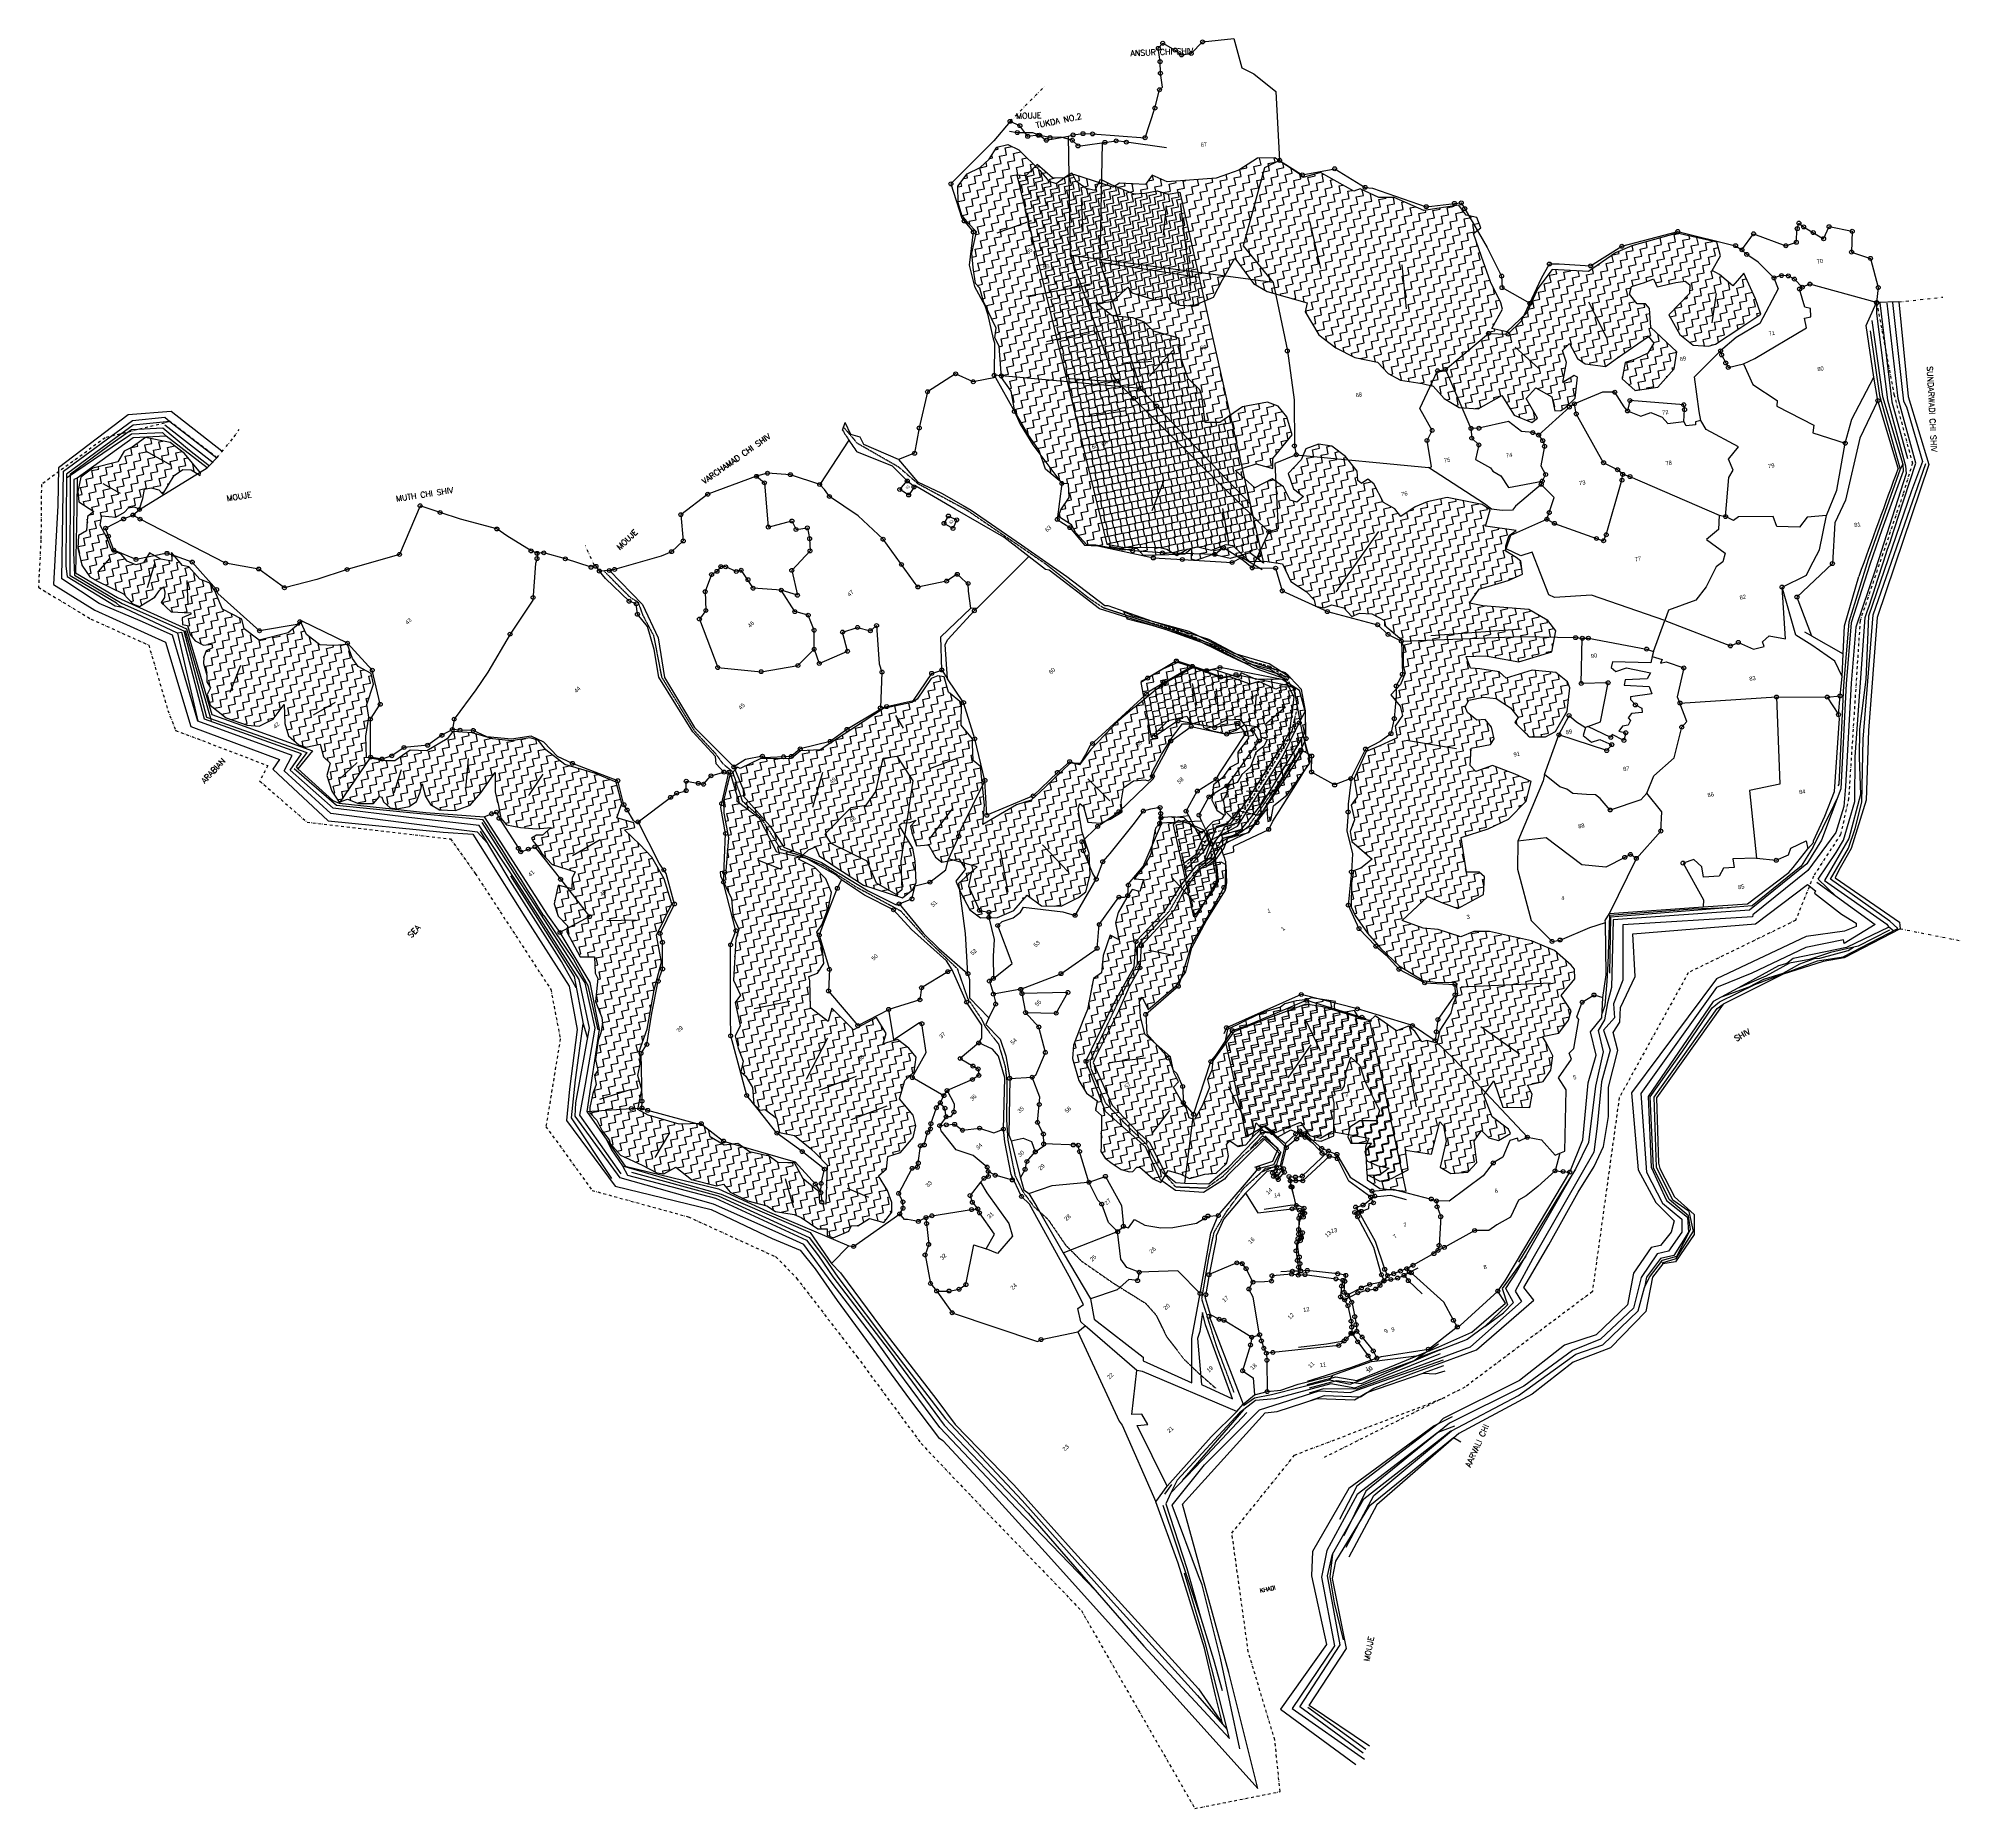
# Model space of a CAD drawing. Header units: metres. Extents: x 353942 to 357335, y 1746780 to 1749904.
import ezdxf

# ---------------------------------------------------------------- set-up
doc = ezdxf.new("R2010")
doc.units = ezdxf.units.M
doc.header["$MEASUREMENT"] = 0
for name, pattern in [('DASHDOT', [1, 0.5, -0.25, 0, -0.25]), ('DASHED', [0.75, 0.5, -0.25]), ('DIVIDE', [1.25, 0.5, -0.25, 0, -0.25, 0, -0.25])]:
    doc.linetypes.add(name, pattern=pattern)
for name, color, linetype in [('LINE_FOOTPATH', 1, 'DASHED'), ('LINE_WATER', 4, 'Continuous'), ('OFF', 1, 'Continuous'), ('OTHERS', 1, 'Continuous'), ('POLY_HATCH', 12, 'Continuous'), ('POLY_PARCEL', 6, 'Continuous'), ('POLY_ROAD', 30, 'Continuous'), ('POLY_WATER', 4, 'Continuous'), ('SYM_ARROW', 1, 'Continuous'), ('TEXT_MAPIN', 7, 'Continuous'), ('TEXT_MAPOUT', 7, 'Continuous'), ('TEXT_PARCEL', 7, 'Continuous'), ('V_BOUND_LINE', 7, 'Continuous'), ('V_BOUND_STREAM_LINE', 7, 'DASHDOT'), ('V_DIVIDE_LINE', 7, 'DIVIDE')]:
    doc.layers.add(name, color=color, linetype=linetype)
doc.styles.get("Standard").update_dxf_attribs({"font": 'simplex.shx'})
doc.styles.add('TEXT_MAP', font='')
doc.styles.get('TEXT_MAP').set_extended_font_data('Kruti Dev 050')

msp = doc.modelspace()

# ---------------------------------------------------------------- linework, layer by layer
for centre, radius in [((355925.5, 1749895.4), 3.47), ((355995.7, 1749897.7), 3.47), ((355917.7, 1749886.4), 3.47), ((355920.8, 1749862.9), 3.47), ((355947.3, 1749883.3), 3.47), ((355958.7, 1749874.7), 3.47), ((355975.8, 1749877.3), 3.47), ((355921.5, 1749842.4), 3.47), ((355919.8, 1749813.3), 3.47), ((355656.1, 1749757.5), 3.44), ((355911.6, 1749780.9), 3.47), ((355668.9, 1749737.7), 3.47), ((355673.4, 1749749.8), 3.44), ((355687.2, 1749731), 3.44), ((355705.8, 1749732.9), 3.44), ((355708.1, 1749733.1), 3.47), ((355720, 1749724.2), 3.47), ((355726.5, 1749728.8), 3.44), ((355765.8, 1749724.2), 3.44), ((355767.3, 1749733.5), 3.47), ((355784.8, 1749735.8), 3.47), ((355801.6, 1749735.3), 3.47), ((355843.3, 1749723.1), 3.44), ((355894.3, 1749728.6), 3.47), ((355776, 1749714.1), 3.44), ((355823.5, 1749720.4), 3.44), ((355861.3, 1749720.8), 3.44), ((356131.8, 1749688.5), 3.47), ((356171.8, 1749662.9), 3.47), ((356228.9, 1749673.8), 3.47), ((355551.7, 1749647.1), 3.44), ((356282.6, 1749641), 3.47), ((356390.5, 1749606.9), 3.47), ((356440.2, 1749612.8), 3.47), ((356452.3, 1749613.6), 3.47), ((356458.4, 1749603.4), 3.47), ((355575.1, 1749581.7), 3.44), ((355591.2, 1749562.3), 3.44), ((356834.3, 1749563.2), 3.47), ((356968, 1749559.1), 3.47), ((357045.2, 1749568.1), 3.47), ((357048, 1749577.9), 3.47), ((357056.4, 1749571.3), 3.47), ((357073.4, 1749561.2), 3.47), ((357101.3, 1749571.7), 3.47), ((357142.1, 1749563.5), 3.47), ((356735.6, 1749537.1), 3.47), ((356936.3, 1749538.1), 3.47), ((356947.5, 1749530.8), 3.47), ((356956, 1749522.7), 3.47), ((357025, 1749538), 3.47), ((357043.5, 1749544), 3.47), ((357091.7, 1749550.4), 3.47), ((357140.9, 1749526.8), 3.47), ((356607.8, 1749505.8), 3.47), ((356680.4, 1749502.4), 3.47), ((357017.3, 1749485.4), 3.47), ((357174.4, 1749515.7), 3.47), ((356523.5, 1749484.4), 3.47), ((356524.2, 1749464), 3.47), ((357004.1, 1749481.3), 3.47), ((357029.3, 1749484.8), 3.47), ((357040.1, 1749479.1), 3.47), ((357049.3, 1749461.6), 3.47), ((357054, 1749464.9), 3.47), ((357067.4, 1749470.3), 3.47), ((357188.1, 1749464.2), 3.47), ((356573.4, 1749436.4), 3.47), ((357185.2, 1749437.6), 3.47), ((356500.4, 1749383.3), 3.47), ((356145.4, 1749352.4), 3.47), ((356534.4, 1749382), 3.47), ((356909.8, 1749352.5), 3.47), ((356410.4, 1749317.3), 3.47), ((356424.3, 1749319.7), 3.47), ((356911.7, 1749345.4), 3.47), ((356919, 1749331.1), 3.47), ((356923.3, 1749323.2), 3.47), ((355560.1, 1749312), 3.44), ((355591.2, 1749297.9), 3.44), ((355628.1, 1749309.4), 3.44), ((355640.7, 1749308.3), 3.44), ((355844.2, 1749299), 3.47), ((355886.4, 1749286.3), 3.44), ((355510.4, 1749280.3), 3.44), ((355874.1, 1749268.6), 3.47), ((355914.6, 1749255.1), 3.44), ((356643, 1749253.3), 3.47), ((356651.9, 1749259), 3.47), ((356723.2, 1749279.5), 3.47), ((356749.8, 1749264.8), 3.47), ((356844.9, 1749257.3), 3.47), ((356846.3, 1749248.8), 3.47), ((357187.4, 1749264.6), 3.47), ((355495.8, 1749216.4), 3.44), ((355663.7, 1749245.5), 3.44), ((356469.4, 1749215.6), 3.47), ((356483.4, 1749215.9), 3.47), ((356655.1, 1749241.3), 3.47), ((356745.7, 1749246.4), 3.47), ((356157.9, 1749184.8), 3.47), ((356391.8, 1749194.3), 3.47), ((356400.9, 1749212), 3.47), ((356470.8, 1749198.4), 3.47), ((356483.3, 1749186.5), 3.47), ((356578.5, 1749208.3), 3.47), ((356588.6, 1749203.9), 3.47), ((356596, 1749194), 3.47), ((356599.3, 1749184.1), 3.47), ((357129.8, 1749189.5), 3.47), ((355487.6, 1749171.7), 3.44), ((356161.1, 1749169.1), 3.47), ((356703.4, 1749155.1), 3.47), ((355208.7, 1749131.1), 3.44), ((355222.7, 1749119.6), 3.44), ((355228.1, 1749136.5), 3.44), ((355268.5, 1749134), 3.44), ((355320.2, 1749116.7), 3.44), ((355474.7, 1749122.9), 3.44), ((355486.6, 1749112.4), 3.44), ((355747.5, 1749118.5), 3.44), ((356593.3, 1749116.9), 3.47), ((356595.2, 1749122.6), 3.47), ((356601.1, 1749134.3), 3.47), ((356728, 1749142.7), 3.47), ((356735.8, 1749124.3), 3.47), ((356737.2, 1749134.6), 3.47), ((356750, 1749130.7), 3.47), ((354615, 1749079.1), 3.44), ((355122.6, 1749099.4), 3.44), ((355337.4, 1749095.5), 3.44), ((355461.4, 1749107.8), 3.44), ((355477.2, 1749098.1), 3.44), ((354091.8, 1749055.8), 3.44), ((354108.3, 1749062.7), 3.44), ((354119.9, 1749072.6), 3.44), ((354121, 1749055.5), 3.44), ((354650.4, 1749067.3), 3.44), ((355075.2, 1749063.4), 3.44), ((355271.1, 1749052.3), 3.44), ((355539.6, 1749048.1), 3.44), ((355547.3, 1749061), 3.44), ((355561.9, 1749054.2), 3.44), ((355739.4, 1749055), 3.44), ((356603.4, 1749055.3), 3.47), ((356607.5, 1749067.1), 3.47), ((356616.7, 1749048.1), 3.47), ((356918.6, 1749060.1), 3.47), ((354060.2, 1749039.6), 3.44), ((354065.2, 1749025.5), 3.44), ((354750.6, 1749038.2), 3.44), ((355079.4, 1749017), 3.44), ((355229.5, 1749041.5), 3.44), ((355278.4, 1749037.3), 3.44), ((355298.4, 1749040.1), 3.44), ((355302.4, 1749021.1), 3.44), ((355432, 1749020), 3.44), ((355555.4, 1749039.2), 3.44), ((355761.6, 1749040.5), 3.44), ((356112.9, 1749033.4), 3.47), ((356690.9, 1749021.4), 3.47), ((356703.3, 1749017.4), 3.47), ((356708.1, 1749027.9), 3.47), ((354074.5, 1749000.7), 3.44), ((354113.8, 1748984.4), 3.44), ((354168.5, 1748995.2), 3.44), ((354213, 1748979.8), 3.44), ((354271.8, 1748977.9), 3.44), ((354578.7, 1748993.3), 3.44), ((354810.9, 1748999.4), 3.44), ((354821.5, 1748995.2), 3.44), ((354821.4, 1748985.9), 3.44), ((354833.3, 1748996.1), 3.44), ((354871.4, 1748985.5), 3.44), ((355058.8, 1748998.1), 3.44), ((355303.1, 1748999.5), 3.44), ((355872.6, 1748999.6), 3.47), ((355908.9, 1748987), 3.44), ((355925, 1748995.9), 3.47), ((355960.1, 1748984.3), 3.44), ((356017.3, 1748993.4), 3.47), ((356033, 1749004.7), 3.47), ((356047.9, 1748979), 3.44), ((356065.1, 1748988.2), 3.44), ((357107.1, 1748977.1), 3.47), ((354330.3, 1748967.5), 3.44), ((354486.3, 1748966.6), 3.44), ((354916.7, 1748970.6), 3.44), ((354925.5, 1748972.3), 3.44), ((354931.4, 1748963.9), 3.44), ((354949, 1748964.9), 3.44), ((354958.3, 1748966.8), 3.44), ((355129.4, 1748957.7), 3.44), ((355138.9, 1748963.4), 3.44), ((355145.7, 1748971.7), 3.44), ((355154.3, 1748971.4), 3.44), ((355173, 1748963.1), 3.44), ((355181.6, 1748965.4), 3.44), ((355193.6, 1748948.7), 3.44), ((355270.9, 1748965.1), 3.44), ((355464.5, 1748975.5), 3.44), ((355544, 1748946.2), 3.44), ((355562.9, 1748958.2), 3.44), ((356083.4, 1748969.5), 3.47), ((356124.6, 1748969), 3.47), ((354256.1, 1748931.2), 3.44), ((354375.6, 1748934.5), 3.44), ((354814.5, 1748917.2), 3.44), ((354983.8, 1748910.7), 3.44), ((355118.1, 1748927.6), 3.44), ((355202.6, 1748933.6), 3.44), ((355252.4, 1748930.2), 3.44), ((355280.9, 1748921.2), 3.44), ((355493.5, 1748935.7), 3.44), ((355582.2, 1748942), 3.44), ((356136.4, 1748928.9), 3.47), ((357018.3, 1748935.6), 3.47), ((357044.6, 1748918.1), 3.47), ((354402.9, 1748874.5), 3.44), ((354996.5, 1748906.1), 3.44), ((354998.6, 1748887.6), 3.44), ((355108, 1748879.2), 3.44), ((355119.2, 1748894.3), 3.44), ((355276.3, 1748892.3), 3.44), ((355299.9, 1748886.1), 3.44), ((355593, 1748893.7), 3.44), ((356216, 1748892.4), 3.47), ((354331.7, 1748858.5), 3.44), ((354773.8, 1748852.5), 3.44), ((355310.3, 1748859.5), 3.44), ((355360.5, 1748856.2), 3.44), ((355387, 1748864.4), 3.44), ((355409.6, 1748858.5), 3.44), ((355420.5, 1748867.7), 3.44), ((356304.6, 1748869.1), 3.47), ((356323.1, 1748852), 3.47), ((356346.6, 1748840.3), 3.47), ((356654, 1748846.4), 3.47), ((356665.8, 1748845.3), 3.47), ((356676.5, 1748845.5), 3.47), ((354487, 1748836.7), 3.44), ((355310.4, 1748826), 3.44), ((355369.2, 1748822.4), 3.44), ((356779.3, 1748826.2), 3.47), ((356927.2, 1748831.9), 3.47), ((356941.2, 1748838), 3.47), ((354530.7, 1748789), 3.44), ((355140.3, 1748793.6), 3.44), ((355216.9, 1748786.3), 3.44), ((355281.8, 1748797.2), 3.44), ((355319.4, 1748800.8), 3.44), ((355430.1, 1748785.6), 3.44), ((355517.8, 1748783.4), 3.44), ((355535.7, 1748789.3), 3.44), ((355898.8, 1748775), 3.47), ((355949.5, 1748805.2), 3.47), ((355977.7, 1748795.7), 3.44), ((356003, 1748788.1), 3.47), ((356026.6, 1748793.7), 3.47), ((356028, 1748777), 3.44), ((356054.8, 1748781), 3.44), ((356348.3, 1748781.8), 3.47), ((356844.9, 1748793), 3.47), ((355896.4, 1748746.7), 3.44), ((355928.3, 1748766.9), 3.44), ((356337.5, 1748761.1), 3.47), ((356663.9, 1748765.6), 3.47), ((356711.3, 1748766.8), 3.47), ((357008.5, 1748741.7), 3.47), ((357098, 1748741.5), 3.47), ((357120.6, 1748743.6), 3.47), ((354544.7, 1748728.8), 3.44), ((355427.2, 1748722.4), 3.44), ((355438.4, 1748724.8), 3.44), ((355574, 1748731.8), 3.44), ((356642.5, 1748709), 3.47), ((356759.5, 1748727.7), 3.47), ((356838.2, 1748731), 3.47), ((357117.9, 1748710.5), 3.47), ((354527.5, 1748702.6), 3.44), ((354653.6, 1748674.1), 3.44), ((354672.1, 1748684.2), 3.44), ((354675.2, 1748702.6), 3.44), ((354685.4, 1748683.2), 3.44), ((354708.9, 1748682.7), 3.44), ((355368.3, 1748684.5), 3.44), ((355910.1, 1748671.1), 3.47), ((355952.4, 1748699.5), 3.47), ((355975.8, 1748689.7), 3.44), ((356017.2, 1748687.8), 3.47), ((356038.3, 1748676.2), 3.44), ((356058.3, 1748694.7), 3.47), ((356072.4, 1748677.2), 3.47), ((356084.3, 1748683.1), 3.44), ((356166.4, 1748696.1), 3.47), ((356328.2, 1748676.9), 3.47), ((356334, 1748703.5), 3.47), ((356624.5, 1748674.8), 3.47), ((356742.5, 1748678.6), 3.47), ((356841.4, 1748688.5), 3.47), ((354565.1, 1748637.8), 3.44), ((354586.7, 1748652.6), 3.44), ((354628.5, 1748656.5), 3.44), ((355219.1, 1748637.1), 3.44), ((355270.1, 1748636.8), 3.44), ((355285.9, 1748650.2), 3.44), ((355338.6, 1748663.4), 3.44), ((355593.8, 1748667.9), 3.44), ((355801.6, 1748659.6), 3.44), ((355939.6, 1748664), 3.44), ((356095.2, 1748664.1), 3.44), ((356169.2, 1748648.3), 3.47), ((356178.6, 1748668.3), 3.47), ((356188.4, 1748637.6), 3.47), ((356283.4, 1748649.9), 3.47), ((356708.9, 1748647.2), 3.47), ((356716.2, 1748670.2), 3.47), ((356717.8, 1748657.5), 3.47), ((356739.3, 1748665), 3.47), ((354527.8, 1748635.5), 3.44), ((354547.8, 1748632.1), 3.44), ((354883.9, 1748624.6), 3.44), ((355151.3, 1748609.2), 3.44), ((355159.6, 1748608.5), 3.44), ((355168.7, 1748618.2), 3.44), ((355256.4, 1748636.2), 3.44), ((355739.6, 1748608.6), 3.44), ((355761.2, 1748627.5), 3.44), ((356188.1, 1748609.3), 3.47), ((354963.9, 1748594), 3.44), ((355067.9, 1748571.9), 3.44), ((355084.6, 1748576.3), 3.44), ((355084.7, 1748593), 3.44), ((355105.8, 1748589.3), 3.44), ((355115.2, 1748587.7), 3.44), ((355128.3, 1748602.6), 3.44), ((355611.8, 1748594.5), 3.44), ((355907.3, 1748602), 3.44), ((355986.5, 1748575.6), 3.47), ((356019.7, 1748596.7), 3.47), ((356038.8, 1748584.7), 3.44), ((356228.8, 1748586.4), 3.47), ((356257.4, 1748597.7), 3.47), ((354741, 1748535.6), 3.44), ((354749.9, 1748538.4), 3.44), ((354974.8, 1748551.5), 3.44), ((354980.3, 1748542.3), 3.44), ((355057, 1748564.6), 3.44), ((355147.3, 1748553.4), 3.44), ((355696.9, 1748567.1), 3.44), ((355848.3, 1748539.3), 3.44), ((355891.2, 1748540.3), 3.44), ((355920.8, 1748546.5), 3.44), ((355922, 1748536.1), 3.44), ((355966.7, 1748540.2), 3.47), ((356007, 1748565.5), 3.44), ((356252.6, 1748538.8), 3.47), ((356715, 1748542.2), 3.47), ((354754.5, 1748527.6), 3.44), ((354999.7, 1748521.2), 3.44), ((355615.1, 1748532.9), 3.44), ((355810.6, 1748513.3), 3.44), ((355920.2, 1748518.8), 3.44), ((355922.4, 1748528.6), 3.44), ((355989.4, 1748533.1), 3.44), ((356091.7, 1748519.9), 3.47), ((356112.5, 1748508.1), 3.44), ((356804.4, 1748505.1), 3.47), ((354788.6, 1748474.7), 3.44), ((354792.7, 1748468.5), 3.44), ((354806.1, 1748473.1), 3.44), ((354817.5, 1748477.3), 3.44), ((355154.1, 1748500.8), 3.44), ((355565.5, 1748495.8), 3.44), ((355782.7, 1748486.2), 3.44), ((355785.5, 1748470.3), 3.44), ((355045.1, 1748436.7), 3.44), ((355819.7, 1748451.1), 3.44), ((356258.5, 1748433.1), 3.47), ((356740.8, 1748458.7), 3.47), ((356750.8, 1748463.8), 3.47), ((356761.2, 1748456.9), 3.47), ((356843.6, 1748448.5), 3.47), ((357008, 1748453.5), 3.47), ((354862.9, 1748420), 3.44), ((355150.5, 1748415), 3.44), ((355152.6, 1748432), 3.44), ((355351.3, 1748404.1), 3.44), ((355514.7, 1748414.9), 3.44), ((355808.1, 1748420), 3.44), ((355865, 1748409.8), 3.44), ((356018.5, 1748413.1), 3.47), ((356033.4, 1748405.8), 3.44), ((355063.8, 1748376.3), 3.44), ((355450.4, 1748366.1), 3.44), ((355460.3, 1748376.7), 3.44), ((355483, 1748385.4), 3.44), ((355602.1, 1748365.2), 3.44), ((355848.2, 1748388.5), 3.44), ((355863.7, 1748391.1), 3.44), ((356252.9, 1748374.3), 3.47), ((354913.9, 1748354.1), 3.44), ((355618.6, 1748352.7), 3.44), ((355618.8, 1748361.8), 3.44), ((355634.4, 1748338.4), 3.44), ((355770.8, 1748356.3), 3.44), ((355813.6, 1748340.2), 3.44), ((356271.8, 1748333.1), 3.47), ((354861.9, 1748326.1), 3.44), ((355038.5, 1748324.5), 3.44), ((355042.7, 1748308.7), 3.44), ((355163, 1748304.3), 3.44), ((355172.3, 1748329.2), 3.44), ((355319.4, 1748321.5), 3.44), ((355809.6, 1748298.1), 3.44), ((355878.1, 1748310), 3.44), ((355887.7, 1748302.8), 3.44), ((356301.5, 1748301.8), 3.47), ((356612.5, 1748310.3), 3.47), ((356626.6, 1748312.8), 3.47), ((355885.2, 1748263.7), 3.44), ((355035.3, 1748240.1), 3.44), ((355043, 1748261.6), 3.44), ((355337.4, 1748260.9), 3.44), ((355546.3, 1748256.9), 3.44), ((355581.7, 1748253.4), 3.44), ((355619.6, 1748240.3), 3.44), ((355626.6, 1748245), 3.44), ((355745.9, 1748253.4), 3.44), ((355953.1, 1748231.2), 3.44), ((356342.2, 1748261.3), 3.47), ((356387.7, 1748237.4), 3.47), ((356441, 1748234.5), 3.47), ((355335.8, 1748222.8), 3.44), ((355497, 1748207.2), 3.44), ((355500, 1748228.6), 3.44), ((355579.4, 1748203.1), 3.44), ((355626.6, 1748217.3), 3.44), ((355630.6, 1748199.7), 3.44), ((355675, 1748225.8), 3.44), ((355677.1, 1748218.3), 3.44), ((355758.2, 1748220.3), 3.44), ((356169.9, 1748216.7), 3.47), ((356179.2, 1748206.4), 3.44), ((356441.3, 1748216), 3.47), ((356665.6, 1748203.1), 3.47), ((356686.5, 1748215.8), 3.47), ((355387.4, 1748161.9), 3.44), ((355441.9, 1748190.4), 3.44), ((355500.5, 1748165.1), 3.44), ((355683.5, 1748184.7), 3.44), ((355737.5, 1748183.8), 3.44), ((355895.4, 1748181.5), 3.44), ((356269, 1748191.4), 3.47), ((356276.9, 1748176.6), 3.44), ((356366.1, 1748162), 3.47), ((356411.1, 1748172.5), 3.47), ((355015.2, 1748128.6), 3.44), ((355163.1, 1748143.8), 3.44), ((355600.8, 1748131.2), 3.44), ((355706.9, 1748159.3), 3.44), ((356038, 1748158.1), 3.47), ((356048.3, 1748152.9), 3.44), ((356406.1, 1748135.1), 3.47), ((356408.2, 1748150.8), 3.47), ((355004.9, 1748113), 3.44), ((355568.1, 1748103.7), 3.44), ((355718.4, 1748114.4), 3.44), ((355790, 1748098.8), 3.44), ((355935.4, 1748104.4), 3.44), ((356010.4, 1748098.3), 3.44), ((355483.6, 1748070.1), 3.44), ((355589.7, 1748066.7), 3.44), ((355590.7, 1748090.3), 3.44), ((355599.7, 1748085.3), 3.44), ((355601, 1748073.9), 3.44), ((355655.5, 1748068.7), 3.44), ((355695.1, 1748070.6), 3.44), ((355006.7, 1748028.5), 3.44), ((355191.4, 1748038.4), 3.44), ((355539.3, 1748038.1), 3.44), ((355544.9, 1748047.2), 3.44), ((355960.6, 1748054.3), 3.44), ((354987.8, 1748015.5), 3.44), ((355006.6, 1748016.3), 3.44), ((355016.6, 1748012.3), 3.44), ((355526, 1748016.8), 3.44), ((355532.9, 1748025.6), 3.44), ((355541.2, 1748015.9), 3.44), ((355543.3, 1748001), 3.44), ((355557, 1748009.3), 3.44), ((355707.6, 1748022.6), 3.44), ((355962, 1748025.6), 3.44), ((355979.9, 1748005.2), 3.44), ((355111.2, 1747988.8), 3.44), ((355150.4, 1747958.1), 3.44), ((355244.6, 1747972), 3.44), ((355510.6, 1747973.1), 3.44), ((355515.7, 1747979.5), 3.44), ((355516.4, 1747988.7), 3.44), ((355532.1, 1747985.3), 3.44), ((355543.6, 1747986.7), 3.44), ((355558.3, 1747987.6), 3.44), ((355572.2, 1747977.2), 3.44), ((355602.3, 1747980.8), 3.44), ((355644.3, 1747979), 3.44), ((355704.5, 1747991), 3.44), ((355714.9, 1747970.4), 3.44), ((356101.2, 1747973.6), 3.44), ((356119, 1747972.9), 3.44), ((356160.3, 1747970.7), 3.47), ((356161.6, 1747961.8), 3.44), ((356167.2, 1747976.1), 3.47), ((356170.2, 1747969.2), 3.44), ((356176.2, 1747971.3), 3.47), ((356176.8, 1747964.5), 3.44), ((356568.9, 1747964.8), 3.47), ((355289.4, 1747939.5), 3.44), ((355497.9, 1747949.7), 3.44), ((355504.6, 1747951.1), 3.44), ((355700.6, 1747938.9), 3.44), ((355715.5, 1747952.9), 3.44), ((355767.6, 1747951.1), 3.44), ((355776.4, 1747950.7), 3.44), ((355778.8, 1747939.5), 3.44), ((356143.5, 1747946.4), 3.44), ((356206.1, 1747945.1), 3.47), ((356206.7, 1747936.6), 3.44), ((356217.8, 1747940.4), 3.47), ((356219.5, 1747931.2), 3.44), ((356232.8, 1747934.6), 3.47), ((356233.6, 1747927), 3.44), ((355328.4, 1747908.4), 3.44), ((355483.3, 1747910), 3.44), ((355492.5, 1747911.9), 3.44), ((355494.2, 1747919.2), 3.44), ((355610.2, 1747892.4), 3.44), ((355615.7, 1747912.1), 3.44), ((355617.4, 1747904.3), 3.44), ((355617.7, 1747895.5), 3.44), ((355629.9, 1747897.7), 3.44), ((355682.6, 1747908.1), 3.44), ((355685.8, 1747922), 3.44), ((355824.4, 1747895.8), 3.44), ((356094.2, 1747909.6), 3.44), ((356119.3, 1747901.8), 3.47), ((356121.1, 1747895.5), 3.44), ((356126.4, 1747912.6), 3.47), ((356126.8, 1747895.3), 3.47), ((356138.6, 1747909.3), 3.47), ((356140.3, 1747903), 3.44), ((356148.3, 1747895.4), 3.47), ((356159.6, 1747894.6), 3.47), ((356171.7, 1747896.2), 3.47), ((356508.7, 1747919.4), 3.47), ((356617.9, 1747905.5), 3.47), ((356632, 1747904.3), 3.47), ((356643.7, 1747903.3), 3.47), ((355312.7, 1747882.1), 3.44), ((355322.2, 1747867), 3.44), ((355322.8, 1747883.3), 3.44), ((355459.6, 1747865.6), 3.44), ((355585.5, 1747861.9), 3.44), ((355660.1, 1747889.3), 3.44), ((355676.3, 1747860.4), 3.44), ((355795.2, 1747885.4), 3.44), ((356129.3, 1747890.1), 3.44), ((356150.3, 1747887.8), 3.44), ((356151.9, 1747877.4), 3.44), ((356153.5, 1747876.9), 3.47), ((356160.4, 1747887.9), 3.44), ((356172.6, 1747887.9), 3.44), ((356292.5, 1747859.3), 3.44), ((356294.9, 1747869.7), 3.47), ((356299.4, 1747860.9), 3.47), ((355323.9, 1747850.3), 3.44), ((355461.4, 1747829.5), 3.44), ((355467, 1747850.7), 3.44), ((355467.2, 1747839.5), 3.44), ((355507.7, 1747823), 3.44), ((355518.2, 1747826.2), 3.44), ((355588.2, 1747837.1), 3.44), ((355589.5, 1747850), 3.44), ((355599.1, 1747838.3), 3.44), ((355602.1, 1747831.3), 3.44), ((355817.9, 1747846.7), 3.44), ((356005.2, 1747825.8), 3.44), ((356023.4, 1747826.5), 3.44), ((356153.8, 1747838.5), 3.44), ((356161, 1747844.4), 3.47), ((356166.5, 1747836.1), 3.44), ((356168.5, 1747827.6), 3.47), ((356172.9, 1747832.3), 3.44), ((356173.6, 1747823.9), 3.44), ((356174.9, 1747839.6), 3.47), ((356175.8, 1747830.9), 3.47), ((356264.1, 1747832), 3.44), ((356266, 1747841.5), 3.47), ((356269.3, 1747824.4), 3.44), ((356271.9, 1747832.5), 3.47), ((356275.9, 1747834), 3.44), ((356279, 1747845.1), 3.47), ((356297.2, 1747849.1), 3.44), ((356399.2, 1747855.8), 3.47), ((356408.5, 1747852.4), 3.47), ((356409.7, 1747842), 3.47), ((356416, 1747824.7), 3.47), ((355494.3, 1747816.2), 3.44), ((355508.8, 1747812.5), 3.44), ((355845.9, 1747798.2), 3.44), ((355856.1, 1747807.5), 3.44), ((355999.6, 1747822.2), 3.44), ((356165.2, 1747793.7), 3.44), ((356165.4, 1747801.7), 3.47), ((356165.9, 1747821.7), 3.44), ((356169.6, 1747789.5), 3.44), ((356171.9, 1747796.3), 3.47), ((356476, 1747800.2), 3.47), ((355380, 1747772.1), 3.44), ((355506.2, 1747757.1), 3.44), ((355512.5, 1747775.7), 3.44), ((356160.7, 1747764.3), 3.44), ((356162.1, 1747779.3), 3.44), ((356164.3, 1747785.9), 3.47), ((356168.1, 1747782.1), 3.44), ((356169.8, 1747787), 3.47), ((356404, 1747759.4), 3.47), ((356411, 1747765), 3.47), ((356413.1, 1747773.9), 3.47), ((356422.3, 1747770.4), 3.47), ((355884.1, 1747726.6), 3.44), ((356007.2, 1747722.3), 3.44), ((356056.2, 1747743.2), 3.44), ((356065.7, 1747741.7), 3.44), ((356072.6, 1747732.9), 3.44), ((356153, 1747723.1), 3.44), ((356154.4, 1747728.3), 3.47), ((356162.7, 1747747.4), 3.44), ((356164.6, 1747721.4), 3.44), ((356165.2, 1747735.3), 3.44), ((356166.5, 1747753.5), 3.47), ((356167.6, 1747741.7), 3.47), ((356169, 1747728.7), 3.47), ((356176.5, 1747722.4), 3.44), ((356180.6, 1747729.7), 3.47), ((356234.3, 1747723.9), 3.47), ((356248.6, 1747721.1), 3.47), ((356311.5, 1747722.1), 3.44), ((356317.2, 1747731.7), 3.47), ((356322.1, 1747720.7), 3.47), ((356333, 1747723.9), 3.47), ((356345, 1747728.6), 3.47), ((356351.3, 1747721.1), 3.44), ((356356.1, 1747732.7), 3.47), ((356360.8, 1747726.7), 3.44), ((356364.1, 1747725.5), 3.47), ((356367.3, 1747739), 3.47), ((355515.7, 1747706.8), 3.44), ((355526.6, 1747693.4), 3.44), ((355548.5, 1747693.4), 3.44), ((355566.1, 1747696.6), 3.44), ((355578.2, 1747704.7), 3.44), ((355881.1, 1747711.7), 3.44), ((355991.3, 1747689), 3.44), ((356001.5, 1747687), 3.44), ((356077.6, 1747696.9), 3.44), ((356084.7, 1747709.1), 3.44), ((356117.4, 1747711), 3.44), ((356118.5, 1747720.4), 3.44), ((356231.1, 1747714.8), 3.44), ((356240.9, 1747702.1), 3.44), ((356243.4, 1747712.3), 3.44), ((356245.5, 1747691.1), 3.47), ((356246.8, 1747710.5), 3.47), ((356269.8, 1747690.4), 3.44), ((356275.9, 1747698.8), 3.47), ((356287, 1747695.5), 3.44), ((356290.7, 1747704.9), 3.47), ((356301, 1747696.9), 3.44), ((356308.8, 1747703.1), 3.44), ((356315.7, 1747711), 3.47), ((356316.2, 1747711.8), 3.44), ((356328, 1747713.7), 3.44), ((356340.1, 1747716.3), 3.44), ((356358.9, 1747711.6), 3.44), ((356516.8, 1747693.4), 3.47), ((355553.9, 1747655.1), 3.44), ((356239.3, 1747683), 3.44), ((356246.5, 1747677.9), 3.44), ((356251.4, 1747686.1), 3.47), ((356252.2, 1747667.4), 3.44), ((356259.1, 1747673.7), 3.47), ((356007.2, 1747648.9), 3.44), ((356025.1, 1747643.6), 3.44), ((356033.6, 1747641.8), 3.44), ((356257.7, 1747618.7), 3.47), ((356257.9, 1747640.2), 3.44), ((356258.9, 1747629.7), 3.44), ((356264.4, 1747648.2), 3.47), ((356266.6, 1747634), 3.47), ((356268, 1747622.2), 3.47), ((356438.5, 1747641.7), 3.47), ((356445.3, 1747630), 3.47), ((355710.8, 1747607.7), 3.44), ((356080.3, 1747598.2), 3.44), ((356082.5, 1747611.9), 3.44), ((356096.4, 1747616.3), 3.44), ((356099.7, 1747605.3), 3.44), ((356103.9, 1747592.5), 3.44), ((356119.7, 1747585.1), 3.44), ((356236.1, 1747597.3), 3.44), ((356245.5, 1747605.2), 3.47), ((356249.1, 1747609.1), 3.44), ((356259.9, 1747618.5), 3.44), ((356269.6, 1747603.7), 3.44), ((356277.4, 1747612.1), 3.47), ((356297, 1747587.7), 3.47), ((356394.2, 1747590.6), 3.47), ((356066.5, 1747552.7), 3.44), ((356108.3, 1747583.8), 3.44), ((356109.3, 1747571.3), 3.44), ((356287.9, 1747579.1), 3.44), ((356303.3, 1747575.1), 3.47), ((356109.7, 1747516), 3.44)]:
    msp.add_circle(centre, radius)
at = {"layer": 'LINE_FOOTPATH', "ltscale": 10}
for p, q in [((355968.7, 1748853.7), (355860, 1748885.5)), ((356060.9, 1748810.2), (355968.7, 1748853.7)), ((356114.6, 1748795.5), (356060.9, 1748810.2)), ((356142.3, 1748776), (356114.6, 1748795.5)), ((356159.1, 1748751.7), (356142.3, 1748776)), ((356163, 1748723.5), (356159.1, 1748751.7)), ((356153.7, 1748681.6), (356163, 1748723.5)), ((356141.7, 1748656.3), (356153.7, 1748681.6)), ((356062.3, 1748529.7), (356141.7, 1748656.3)), ((356009.1, 1748500.8), (356043, 1748510.4)), ((356043, 1748510.4), (356062.3, 1748529.7)), ((355988.3, 1748464.4), (356009.1, 1748500.8)), ((355963.6, 1748441.8), (355988.3, 1748464.4))]:
    msp.add_line(p, q, dxfattribs=at)
at = {"layer": 'LINE_WATER'}
for p, q in [((357185.2, 1749437.6), (357185.1, 1749418.3)), ((357191.1, 1749437.4), (357211.8, 1749262.8)), ((357223, 1749268.5), (357203.8, 1749436.9)), ((357213.3, 1749437.8), (357229, 1749294.6)), ((357174, 1749387.9), (357190.2, 1749273.6)), ((357176.7, 1749406.2), (357195.6, 1749271.8)), ((357185.1, 1749418.3), (357204.2, 1749266.1)), ((357229, 1749294.6), (357232.8, 1749264)), ((357190.2, 1749273.6), (357226.9, 1749144)), ((357195.6, 1749271.8), (357231.5, 1749152.8)), ((357204.2, 1749266.1), (357236.1, 1749149.8)), ((357211.8, 1749262.8), (357239.5, 1749162.4)), ((357254.5, 1749154.1), (357223, 1749268.5)), ((357232.8, 1749264), (357237.9, 1749253.5)), ((357237.9, 1749253.5), (357266.3, 1749157)), ((354099.7, 1749239.7), (353977.2, 1749145.9)), ((353986, 1749140.3), (354107.3, 1749229.5)), ((354109, 1749221.4), (354054.1, 1749181.5)), ((354175.9, 1749245.4), (354099.7, 1749239.7)), ((354107.3, 1749229.5), (354164.7, 1749235.3)), ((354173.7, 1749227.6), (354109, 1749221.4)), ((354164.7, 1749235.3), (354173.7, 1749227.6)), ((354249.7, 1749154.7), (354164.9, 1749221.3)), ((354173.7, 1749227.6), (354256.6, 1749164)), ((354265.2, 1749175.7), (354175.9, 1749245.4)), ((353998.3, 1749135.5), (354063.3, 1749183.5)), ((354063.3, 1749183.5), (354106.1, 1749213.5)), ((354071.8, 1749183), (354106, 1749206.2)), ((354106, 1749206.2), (354160.7, 1749208.6)), ((354106.1, 1749213.5), (354161.3, 1749216.6)), ((354160.7, 1749208.6), (354166.8, 1749202.1)), ((354161.3, 1749216.6), (354208.4, 1749177.4)), ((353991, 1749128.5), (354071.8, 1749183)), ((354054.1, 1749181.5), (353991, 1749135.1)), ((354208.4, 1749177.4), (354243.6, 1749149.8)), ((357179.1, 1748886.5), (357272, 1749153.5)), ((357222.5, 1749057.2), (357254.5, 1749154.1)), ((357231.5, 1749152.8), (357226.9, 1749144)), ((357231.5, 1749152.8), (357232.2, 1749139.9)), ((357236.1, 1749149.8), (357237.5, 1749135.8)), ((357266.3, 1749157), (357246.6, 1749105.7)), ((353977.2, 1749145.9), (353976.1, 1749079.5)), ((353982.9, 1748950), (353986, 1749140.3)), ((353991, 1749135.1), (353990, 1748972.7)), ((353997.6, 1748955.3), (353998.3, 1749135.5)), ((354003.8, 1749125.4), (354003.7, 1748996.4)), ((354010, 1749127.8), (354003.8, 1749125.4)), ((357226.9, 1749144), (357170.2, 1748984.4)), ((357237.5, 1749135.8), (357183.2, 1748967.5)), ((357232.2, 1749139.9), (357194.2, 1749036.7)), ((357246.6, 1749105.7), (357170.6, 1748884.4)), ((353976.1, 1749079.5), (353968.2, 1748940.3)), ((357194.2, 1749036.7), (357173, 1748975.7)), ((354003.7, 1748996.4), (354005.1, 1748956.9)), ((357170.2, 1748984.4), (357136.2, 1748873.6)), ((354048.9, 1748906.8), (353982.9, 1748950)), ((353990, 1748972.7), (353992.2, 1748954.1)), ((353992.2, 1748954.1), (354076.8, 1748902.6)), ((354079.3, 1748907), (353997.6, 1748955.3)), ((354005.1, 1748956.9), (354089.5, 1748906.9)), ((357173, 1748975.7), (357140.3, 1748872.7)), ((357183.2, 1748967.5), (357148.4, 1748865)), ((353968.2, 1748940.3), (354041.4, 1748895.1)), ((354041.4, 1748895.1), (354165.8, 1748838.7)), ((354121, 1748875.9), (354048.9, 1748906.8)), ((354076.8, 1748902.6), (354089.9, 1748900.1)), ((354084.7, 1748902.5), (354079.3, 1748907)), ((354187, 1748854.2), (354084.7, 1748902.5)), ((354089.5, 1748906.9), (354197.9, 1748858.7)), ((357147.6, 1748635.9), (357165.2, 1748881.8)), ((357161.5, 1748667), (357179.1, 1748886.5)), ((357170.6, 1748884.4), (357165.9, 1748772.8)), ((354178.2, 1748850.7), (354121, 1748875.9)), ((354222.9, 1748699.1), (354178.2, 1748850.7)), ((354194.7, 1748855.2), (354187, 1748854.2)), ((354187, 1748854.2), (354222.9, 1748699.1)), ((354234.6, 1748702.6), (354194.7, 1748855.2)), ((354197.9, 1748858.7), (354238.3, 1748706.1)), ((354200.6, 1748859.3), (354246.3, 1748699.9)), ((357136.2, 1748873.6), (357126.7, 1748761.7)), ((357140.3, 1748872.7), (357131.5, 1748764.7)), ((357148.4, 1748865), (357140.1, 1748766)), ((354165.8, 1748838.7), (354210.7, 1748689.8)), ((357126.7, 1748761.7), (357118.5, 1748587.6)), ((357131.5, 1748764.7), (357122.1, 1748579.8)), ((357140.1, 1748766), (357130.3, 1748583.5)), ((357165.9, 1748772.8), (357155, 1748685)), ((354210.7, 1748689.8), (354367, 1748631.3)), ((354389.6, 1748638.2), (354222.9, 1748699.1)), ((354405.8, 1748641.5), (354234.6, 1748702.6)), ((354238.3, 1748706.1), (354243.7, 1748704.6)), ((354243.7, 1748704.6), (354415, 1748643.5)), ((357155, 1748685), (357154.4, 1748635)), ((354386, 1748612.8), (354405.8, 1748641.5)), ((354415, 1748643.5), (354396.6, 1748618.2)), ((357159.2, 1748555.8), (357161.5, 1748667)), ((354367, 1748631.3), (354355.3, 1748614.3)), ((354355.3, 1748614.3), (354452.8, 1748523.4)), ((354375, 1748611.6), (354389.6, 1748638.2)), ((354457.4, 1748535.9), (354375, 1748611.6)), ((354461.6, 1748545.2), (354386, 1748612.8)), ((354392.8, 1748615.3), (354467.7, 1748551)), ((354396.6, 1748618.2), (354399.5, 1748614.8)), ((357146.6, 1748557.2), (357147.6, 1748635.9)), ((357154.4, 1748635), (357156.5, 1748569.4)), ((357122.1, 1748579.8), (357087.7, 1748489.3)), ((357118.5, 1748587.6), (357116.6, 1748584.7)), ((357130.3, 1748583.5), (357127.5, 1748548.4)), ((354595.1, 1748529), (354461.6, 1748545.2)), ((354467.7, 1748551), (354602.9, 1748537.4)), ((357127.5, 1748548.4), (357113.2, 1748502.5)), ((357126.9, 1748489), (357146.6, 1748557.2)), ((357156.5, 1748569.4), (357135.9, 1748492)), ((357147.6, 1748509.4), (357159.2, 1748555.8)), ((354452.8, 1748523.4), (354655.5, 1748503.3)), ((354655.3, 1748510.6), (354457.4, 1748535.9)), ((354719.3, 1748515), (354595.1, 1748529)), ((354602.9, 1748537.4), (354726.1, 1748525.4)), ((354716.1, 1748503), (354655.3, 1748510.6)), ((354784.6, 1748416.6), (354719.3, 1748515)), ((354773.8, 1748417.1), (354721.4, 1748504.7)), ((354723.8, 1748520.4), (354785.4, 1748423.5)), ((357135.8, 1748474.9), (357147.6, 1748509.4)), ((354655.5, 1748503.3), (354708.4, 1748499.9)), ((354708.4, 1748499.9), (354799.9, 1748353.5)), ((354733.8, 1748483.9), (354716.1, 1748503)), ((357072.7, 1748475.8), (357052.3, 1748442.9)), ((357087.7, 1748489.3), (357062.3, 1748447.5)), ((357113.2, 1748502.5), (357063.8, 1748435.4)), ((357135.9, 1748492), (357093.3, 1748417.6)), ((357104, 1748420.4), (357135.8, 1748474.9)), ((357113.6, 1748467), (357126.9, 1748489)), ((357062.3, 1748447.5), (356961, 1748365.3)), ((357052.3, 1748442.9), (356965.8, 1748373.2)), ((357081.9, 1748420.2), (357113.6, 1748467)), ((354864.4, 1748274.9), (354773.8, 1748417.1)), ((354774.8, 1748425.8), (354886.8, 1748248.7)), ((354895.9, 1748243.3), (354784.6, 1748416.6)), ((354785.4, 1748423.5), (354816, 1748376.9)), ((357063.8, 1748435.4), (356966.6, 1748357.5)), ((356971.5, 1748341.6), (357063.4, 1748410.6)), ((357063.4, 1748410.6), (357077.1, 1748399.5)), ((357079.5, 1748414.8), (357182.9, 1748340.1)), ((357113.9, 1748389.9), (357081.9, 1748420.2)), ((357093.3, 1748417.6), (357203.1, 1748341)), ((357208.4, 1748346.1), (357104, 1748420.4)), ((354816, 1748376.9), (354905.5, 1748237.4)), ((356965.8, 1748373.2), (356715.7, 1748353.4)), ((356924.7, 1748369.9), (356859.8, 1748367.4)), ((357077.1, 1748399.5), (357075.4, 1748395.7)), ((357075.4, 1748395.7), (357123.2, 1748358.7)), ((354799.9, 1748353.5), (354878.3, 1748231.4)), ((354833.4, 1748355.8), (354885.7, 1748278.3)), ((356713.7, 1748356), (356711.1, 1748270.5)), ((356859.8, 1748367.4), (356713.7, 1748356)), ((356715.7, 1748353.4), (356714, 1748254.2)), ((356720.2, 1748348.4), (356717.2, 1748229.2)), ((356961, 1748365.3), (356720.2, 1748348.4)), ((356737.4, 1748339.6), (356737.3, 1748241.8)), ((356966.4, 1748353.5), (356737.4, 1748339.6)), ((356755.1, 1748323.5), (356971.5, 1748341.6)), ((356966.6, 1748357.5), (356966.4, 1748353.5)), ((357123.2, 1748358.7), (357149.2, 1748342.8)), ((357182.9, 1748340.1), (357128, 1748306.5)), ((357148.8, 1748336.9), (357128.3, 1748328.7)), ((357206.6, 1748335.6), (357131.8, 1748299.9)), ((357149.2, 1748342.8), (357148.8, 1748336.9)), ((357203.1, 1748341), (357206.6, 1748335.6)), ((357215, 1748329), (357206.6, 1748335.6)), ((357222.6, 1748332.9), (357208.4, 1748346.1)), ((356759.2, 1748248.4), (356755.1, 1748323.5)), ((357061, 1748319.3), (356902.8, 1748244.1)), ((357126.6, 1748313.1), (357060.1, 1748299.9)), ((357128.3, 1748328.7), (357061, 1748319.3)), ((357152.6, 1748302.2), (357104, 1748290.7)), ((357126, 1748283.2), (357222.6, 1748332.9)), ((357128, 1748306.5), (357126.6, 1748313.1)), ((357208.2, 1748330), (357152.6, 1748302.2)), ((354890.6, 1748228.7), (354864.4, 1748274.9)), ((354885.7, 1748278.3), (354911.1, 1748232.4)), ((356711.1, 1748270.5), (356709.3, 1748240.1)), ((357011.9, 1748267.2), (356954.6, 1748235.6)), ((357060.1, 1748299.9), (356965.1, 1748254.5)), ((356970.2, 1748234.1), (357080.7, 1748276.2)), ((357031.2, 1748272.1), (356989.4, 1748249.2)), ((357026.9, 1748271.3), (357011.9, 1748267.2)), ((357020, 1748254.5), (357049.7, 1748271)), ((357037.9, 1748280.4), (357026.9, 1748271.3)), ((357066.5, 1748278.5), (357031.2, 1748272.1)), ((357131.8, 1748299.9), (357037.9, 1748280.4)), ((357049.7, 1748271), (357075.5, 1748280.3)), ((357104, 1748290.7), (357066.5, 1748278.5)), ((357075.5, 1748280.3), (357084.8, 1748280.8)), ((357080.7, 1748276.2), (357126, 1748283.2)), ((357084.8, 1748280.8), (357135, 1748294.1)), ((357135, 1748294.1), (357144.6, 1748300.3)), ((354886.8, 1748248.7), (354902.7, 1748164.7)), ((354913.8, 1748157.4), (354895.9, 1748243.3)), ((354905.5, 1748237.4), (354923.4, 1748157.2)), ((356709.3, 1748240.1), (356705.8, 1748197.3)), ((356737.3, 1748241.8), (356721.1, 1748200)), ((356733.4, 1748193.7), (356759.2, 1748248.4)), ((356902.8, 1748244.1), (356752.5, 1748043)), ((356954.6, 1748235.6), (356896.5, 1748204.5)), ((356965.1, 1748254.5), (356902.8, 1748229)), ((356908.1, 1748204), (356970.2, 1748234.1)), ((356989.4, 1748249.2), (356939.4, 1748227.4)), ((356960.2, 1748230.3), (356986.1, 1748243.6)), ((356986.1, 1748243.6), (357020, 1748254.5)), ((354878.3, 1748231.4), (354892, 1748155)), ((354911.1, 1748232.4), (354928.6, 1748154.4)), ((356710.2, 1748202.2), (356705.1, 1748172)), ((356717.2, 1748229.2), (356710.2, 1748202.2)), ((356721.1, 1748200), (356722.7, 1748175.6)), ((356902.8, 1748229), (356769.2, 1748041.9)), ((356896.5, 1748204.5), (356782.1, 1748036.7)), ((356895.1, 1748192.9), (356908.1, 1748204)), ((356903.9, 1748191.7), (356914.4, 1748199.8)), ((356913.2, 1748213.4), (356960.2, 1748230.3)), ((356705.1, 1748172), (356694.1, 1748153.4)), ((356705.8, 1748197.3), (356700.8, 1748184)), ((356722.7, 1748175.6), (356703.4, 1748153.9)), ((356720.3, 1748149.4), (356732.3, 1748167.7)), ((356732.3, 1748167.7), (356733.4, 1748193.7)), ((356792.8, 1748035.3), (356903.9, 1748191.7)), ((356843.5, 1748117), (356895.1, 1748192.9)), ((354892, 1748155), (354878.8, 1748049.4)), ((354889.5, 1748066.3), (354902.7, 1748164.7)), ((354890, 1748025.6), (354913.8, 1748157.4)), ((354902.7, 1748164.7), (354910.6, 1748139.6)), ((354923.4, 1748157.2), (354906.3, 1748058.6)), ((356694.1, 1748153.4), (356702.8, 1748115.4)), ((356703.4, 1748153.9), (356715.1, 1748118.7)), ((356728.7, 1748118.1), (356720.3, 1748149.4)), ((356702.8, 1748115.4), (356689.2, 1748054.8)), ((356715.1, 1748118.7), (356699.5, 1748062.3)), ((356712.2, 1748053.1), (356728.7, 1748118.1)), ((356785.7, 1748035.8), (356843.5, 1748117)), ((354882.1, 1747998.9), (354889.5, 1748066.3)), ((354878.8, 1748049.4), (354873.2, 1747994.4)), ((354906.3, 1748058.6), (354896.4, 1748003.5)), ((356689.2, 1748054.8), (356676.5, 1747955.5)), ((356699.5, 1748062.3), (356691.8, 1747984.6)), ((356712.3, 1748001.2), (356712.2, 1748053.1)), ((356752.5, 1748043), (356764.7, 1747907.3)), ((356769.2, 1748041.9), (356779, 1747903.2)), ((356782.1, 1748036.7), (356787.2, 1747911.7)), ((356791.7, 1747910.7), (356785.7, 1748035.8)), ((356796.9, 1747912.2), (356792.8, 1748035.3)), ((354953.5, 1747892.1), (354882.1, 1747998.9)), ((354888.8, 1748001.9), (354890, 1748025.6)), ((354968, 1747893), (354888.8, 1748001.9)), ((354896.4, 1748003.5), (354969.3, 1747900.5)), ((356703.2, 1747948.3), (356712.3, 1748001.2)), ((354873.2, 1747994.4), (354959.4, 1747878.4)), ((356691.8, 1747984.6), (356685.9, 1747938.6)), ((356685.9, 1747938.6), (356635.8, 1747850.4)), ((356676.5, 1747955.5), (356654.1, 1747908.3)), ((356686.8, 1747913.1), (356703.2, 1747948.3)), ((354972.3, 1747914.6), (354981.1, 1747898)), ((354981.1, 1747898), (355136.3, 1747857.2)), ((354987.9, 1747903.4), (355141.1, 1747861.1)), ((356550, 1747726.9), (356654.1, 1747908.3)), ((356654.1, 1747908.3), (356625.7, 1747863.2)), ((356658.6, 1747868.1), (356686.8, 1747913.1)), ((356764.7, 1747907.3), (356795.4, 1747849.9)), ((356779, 1747903.2), (356807.2, 1747848.2)), ((356787.2, 1747911.7), (356814.6, 1747853.1)), ((356819.2, 1747854.7), (356791.7, 1747910.7)), ((356825.8, 1747854), (356796.9, 1747912.2)), ((354959.4, 1747878.4), (355128.7, 1747837.3)), ((355132.8, 1747846.9), (354968, 1747893)), ((355141.1, 1747861.1), (355301.7, 1747787.9)), ((356625.7, 1747863.2), (356553.3, 1747744.4)), ((356606.6, 1747774.7), (356658.6, 1747868.1)), ((355128.7, 1747837.3), (355236.1, 1747785.9)), ((355241.4, 1747798.4), (355132.8, 1747846.9)), ((355136.3, 1747857.2), (355297.1, 1747783)), ((356635.8, 1747850.4), (356578.7, 1747750.7)), ((356795.4, 1747849.9), (356827.9, 1747817.1)), ((356807.2, 1747848.2), (356841.2, 1747820.2)), ((356814.6, 1747853.1), (356851.4, 1747823.6)), ((356853.3, 1747826.1), (356819.2, 1747854.7)), ((356854.2, 1747833.7), (356825.8, 1747854)), ((356856.8, 1747802.1), (356853.3, 1747826.1)), ((356862.3, 1747799.3), (356854.2, 1747833.7)), ((355292.4, 1747775.8), (355241.4, 1747798.4)), ((356822.5, 1747797.4), (356803.7, 1747773.7)), ((356841.4, 1747797.5), (356817.7, 1747763.9)), ((356827.9, 1747817.1), (356822.5, 1747797.4)), ((356853.3, 1747797.3), (356827.3, 1747755.9)), ((356831.7, 1747751), (356862.3, 1747799.3)), ((356832.8, 1747755.2), (356856.8, 1747802.1)), ((356841.2, 1747820.2), (356841.4, 1747797.5)), ((356851.4, 1747823.6), (356853.3, 1747797.3)), ((355236.1, 1747785.9), (355285.5, 1747765.7)), ((355285.5, 1747765.7), (355312.3, 1747732.6)), ((355342.4, 1747707), (355292.4, 1747775.8)), ((355297.1, 1747783), (355318.1, 1747755.3)), ((355301.7, 1747787.9), (355328.4, 1747751.8)), ((356562.7, 1747699.6), (356606.6, 1747774.7)), ((356787.5, 1747770.4), (356756.4, 1747724.9)), ((356797.9, 1747759.3), (356769.7, 1747717.1)), ((356803.7, 1747773.7), (356787.5, 1747770.4)), ((356817.7, 1747763.9), (356797.9, 1747759.3)), ((355312.3, 1747732.6), (355350.8, 1747676.5)), ((355318.1, 1747755.3), (355343.4, 1747718.5)), ((355328.4, 1747751.8), (355352.4, 1747717.9)), ((356566.2, 1747755.2), (356524.7, 1747697.9)), ((356531.1, 1747697.7), (356550, 1747726.9)), ((356578.7, 1747750.7), (356547.4, 1747693.2)), ((356756.4, 1747724.9), (356745.6, 1747669.3)), ((356804.1, 1747750.6), (356779.3, 1747717.8)), ((356784.6, 1747718), (356807.1, 1747747.9)), ((356827.3, 1747755.9), (356804.1, 1747750.6)), ((356807, 1747743.3), (356831.7, 1747751)), ((356807.1, 1747747.9), (356832.8, 1747755.2)), ((355417.6, 1747608.9), (355342.4, 1747707)), ((355343.4, 1747718.5), (355442.8, 1747588.4)), ((355352.4, 1747717.9), (355450.4, 1747587.2)), ((356524.7, 1747697.9), (356534.1, 1747669.2)), ((356544.6, 1747673.3), (356531.1, 1747697.7)), ((356547.4, 1747693.2), (356558.5, 1747675.2)), ((356580.5, 1747677.1), (356562.7, 1747699.6)), ((356769.7, 1747717.1), (356756.2, 1747662.9)), ((356764.5, 1747658.7), (356775.4, 1747699.5)), ((356775.4, 1747699.5), (356784.6, 1747718)), ((356779.3, 1747717.8), (356775.4, 1747699.5)), ((355350.8, 1747676.5), (355478.9, 1747502.4)), ((356558.5, 1747675.2), (356468.2, 1747594.4)), ((356479.2, 1747589.5), (356580.5, 1747677.1)), ((356534.1, 1747669.2), (356493.9, 1747630.8)), ((356527, 1747655), (356544.6, 1747673.3)), ((356745.6, 1747669.3), (356690.1, 1747616)), ((356756.2, 1747662.9), (356697.7, 1747608.3)), ((356702.3, 1747598.4), (356764.5, 1747658.7)), ((356493.9, 1747630.8), (356462.9, 1747608.1)), ((356493.9, 1747630.8), (356527, 1747655)), ((355456, 1747555.1), (355417.6, 1747608.9)), ((355442.8, 1747588.4), (355539.8, 1747456.8)), ((356468.2, 1747594.4), (356267.4, 1747520.3)), ((356363.9, 1747547.1), (356479.2, 1747589.5)), ((356415.6, 1747590.4), (356375, 1747575.1)), ((356462.9, 1747608.1), (356402.1, 1747584.2)), ((356634.5, 1747597.6), (356554.8, 1747535.6)), ((356648.4, 1747588.2), (356562.6, 1747525.7)), ((356690.1, 1747616), (356634.5, 1747597.6)), ((356697.7, 1747608.3), (356648.4, 1747588.2)), ((356654.2, 1747582), (356702.3, 1747598.4)), ((355450.4, 1747587.2), (355541.9, 1747467.8)), ((355532.2, 1747452.4), (355456, 1747555.1)), ((356256.1, 1747514.3), (356421.2, 1747571.9)), ((356415, 1747582.4), (356264.6, 1747522.2)), ((356402.1, 1747584.2), (356275.4, 1747529.7)), ((356421.2, 1747561.2), (356385.1, 1747548.2)), ((356553.5, 1747509.2), (356654.2, 1747582)), ((356117.6, 1747510.6), (356219.6, 1747536.7)), ((356222.4, 1747529.7), (356123.1, 1747503.3)), ((356209, 1747520.9), (356183.9, 1747513.3)), ((356232.3, 1747535.1), (356184, 1747522.2)), ((356267.4, 1747520.3), (356209, 1747520.9)), ((356264.6, 1747522.2), (356222.4, 1747529.7)), ((356275.4, 1747529.7), (356232.3, 1747535.1)), ((356274.7, 1747506.7), (356298.1, 1747522.2)), ((356285.5, 1747514.2), (356385.1, 1747548.2)), ((356298.1, 1747522.2), (356363.9, 1747547.1)), ((356385.1, 1747548.2), (356406.1, 1747547)), ((356406.1, 1747547), (356423.8, 1747552.6)), ((356554.8, 1747535.6), (356420.6, 1747468.3)), ((356562.6, 1747525.7), (356431.7, 1747460.1)), ((355478.9, 1747502.4), (355530.1, 1747434.8)), ((356089.3, 1747500.2), (356061.1, 1747478.6)), ((356068, 1747491.3), (356087.7, 1747505)), ((356087.7, 1747505), (356117.6, 1747510.6)), ((356123.1, 1747503.3), (356089.3, 1747500.2)), ((356096.2, 1747483.6), (356201.3, 1747517.4)), ((356127.2, 1747481.1), (356198.1, 1747503.5)), ((356186.1, 1747500.4), (356210.9, 1747509.3)), ((356198.1, 1747503.5), (356263.7, 1747501.2)), ((356201.3, 1747517.4), (356256.1, 1747514.3)), ((356210.9, 1747509.3), (356274.7, 1747506.7)), ((356263.7, 1747501.2), (356285.5, 1747514.2)), ((356435.3, 1747446.8), (356553.5, 1747509.2)), ((355539.8, 1747456.8), (355688.1, 1747301.5)), ((355541.9, 1747467.8), (355677.3, 1747323.5)), ((356061.1, 1747478.6), (355950.7, 1747359.6)), ((356068, 1747483.9), (355959.9, 1747358.8)), ((355960.4, 1747317.1), (356106, 1747478.6)), ((355995.3, 1747394.9), (356074.1, 1747479)), ((355999.2, 1747386.7), (356096.2, 1747483.6)), ((356106, 1747478.6), (356127.2, 1747481.1)), ((356404.6, 1747455.6), (356254.1, 1747344.9)), ((356411.4, 1747459.2), (356268, 1747349)), ((356431.7, 1747460.1), (356284, 1747340.2)), ((356436.2, 1747471.6), (356404.6, 1747455.6)), ((356440.1, 1747454.9), (356411.1, 1747443.8)), ((356420.6, 1747468.3), (356411.4, 1747459.2)), ((355530.1, 1747434.8), (355537.4, 1747429.6)), ((355667.7, 1747309.7), (355532.2, 1747452.4)), ((355537.4, 1747429.6), (355607.1, 1747354.9)), ((356411.1, 1747443.8), (356268.7, 1747334.6)), ((356280.4, 1747326.9), (356433.7, 1747446.5)), ((356297.7, 1747332.4), (356435.3, 1747446.8)), ((355939.7, 1747337.1), (355995.3, 1747394.9)), ((355942.4, 1747315.3), (355999.2, 1747386.7)), ((355607.1, 1747354.9), (355724, 1747226.2)), ((355940.9, 1747352.1), (355928.7, 1747334.9)), ((355950.7, 1747359.6), (355939.7, 1747337.1)), ((355677.3, 1747323.5), (355838.5, 1747143.3)), ((355939.7, 1747337.1), (355931.1, 1747318)), ((355931.1, 1747318), (355968, 1747203.5)), ((356042.2, 1747020), (355960.4, 1747317.1)), ((356254.1, 1747344.9), (356189.5, 1747233.5)), ((356268.7, 1747334.6), (356214.8, 1747235.7)), ((356225.3, 1747228.8), (356280.4, 1747326.9)), ((356268, 1747349), (356237.5, 1747290.1)), ((356284, 1747340.2), (356244.8, 1747261.5)), ((356248.9, 1747241.6), (356297.7, 1747332.4)), ((355807.1, 1747164.7), (355667.7, 1747309.7)), ((355688.1, 1747301.5), (355892.3, 1747066.9)), ((355925.4, 1747315.7), (355992.5, 1747116.4)), ((355988.7, 1747190.9), (355942.4, 1747315.3)), ((355724, 1747226.2), (356093.4, 1746815.7)), ((356189.5, 1747233.5), (356188, 1747190.7)), ((356214.8, 1747235.7), (356205.5, 1747188.5)), ((356216.2, 1747190.6), (356225.3, 1747228.8)), ((356225.3, 1747228.8), (356220.6, 1747189)), ((356000.9, 1747070.9), (355964.1, 1747195.6)), ((355968, 1747203.5), (355992.5, 1747116.4)), ((355995, 1747174.9), (355988.7, 1747190.9)), ((356188, 1747190.7), (356214.2, 1747069.8)), ((356205.5, 1747188.5), (356228.8, 1747067.5)), ((356238.5, 1747068.8), (356216.2, 1747190.6)), ((356220.6, 1747189), (356227.8, 1747143.1)), ((356027.2, 1747045.3), (355995, 1747174.9)), ((355838.5, 1747143.3), (355986.8, 1746979.4)), ((355992.5, 1747116.4), (356015.2, 1747043.3)), ((356227.8, 1747143.1), (356243.9, 1747077.8)), ((355892.3, 1747066.9), (356043.2, 1746903.5)), ((356043.2, 1746903.5), (356000.9, 1747070.9)), ((356061.7, 1746885.3), (356027.2, 1747045.3)), ((356214.2, 1747069.8), (356133.2, 1746955.4)), ((356228.8, 1747067.5), (356153.8, 1746956.9)), ((356167.7, 1746959.4), (356238.5, 1747068.8)), ((356015.2, 1747043.3), (356030.5, 1746988.6)), ((356093.4, 1746815.7), (356042.2, 1747020)), ((355986.8, 1746979.4), (356039.2, 1746919.6)), ((356133.2, 1746955.4), (356266, 1746857.7)), ((356153.8, 1746956.9), (356281.6, 1746867.4)), ((356279.4, 1746878), (356167.7, 1746959.4)), ((356181.6, 1746959.1), (356284.1, 1746885.1))]:
    msp.add_line(p, q, dxfattribs=at)
for centre, radius, start, end in [((307621.7, 1765175.6), 52154, 341.79509, 341.99779), ((347201.8, 1753413.2), 11036.9, 333.42609, 333.92476), ((280650.5, 1701546.5), 87716.6, 32.251878, 32.382989)]:
    msp.add_arc(centre, radius, start, end, dxfattribs=at)
at = {"layer": 'OFF'}
for p, q in [((355360.6, 1749212.3), (355365.4, 1749226.2)), ((355598.9, 1748898.9), (355689, 1748989.6)), ((355586.8, 1748898.2), (355598.9, 1748898.9)), ((355856.2, 1748892.5), (355860, 1748885.5)), ((355860, 1748885.5), (355862.9, 1748879.2)), ((355535.7, 1748789.3), (355545.5, 1748773.7)), ((356147.2, 1748779.7), (356146.3, 1748771.9)), ((356170.4, 1748666.5), (356171.1, 1748643.8)), ((355962.5, 1748448.4), (355963.6, 1748441.8)), ((355963.6, 1748441.8), (355964.7, 1748435.6)), ((355845.9, 1747798.2), (355856.1, 1747807.5))]:
    msp.add_line(p, q, dxfattribs=at)
at = {"layer": 'OTHERS', "linetype": 'DASHED', "ltscale": 0.5}
for p, q in [((355363.3, 1749216.8), (355386, 1749190)), ((355386, 1749190), (355458.6, 1749148.3)), ((355458.6, 1749148.3), (355493.4, 1749118.3)), ((355493.4, 1749118.3), (355579.6, 1749071.8)), ((355579.6, 1749071.8), (355719.4, 1748976.2)), ((354939.2, 1748964.4), (354984.9, 1748918.3)), ((355719.4, 1748976.2), (355794.5, 1748916.7)), ((354984.9, 1748918.3), (354999.6, 1748909.3)), ((355794.5, 1748916.7), (355820.5, 1748899.4)), ((354999.6, 1748909.3), (355007.6, 1748886.7)), ((355007.6, 1748886.7), (355027.1, 1748849.8)), ((355820.5, 1748899.4), (355958.9, 1748854.4)), ((355027.1, 1748849.8), (355041.1, 1748777)), ((355958.9, 1748854.4), (356017.1, 1748833.1)), ((356017.1, 1748833.1), (356091.9, 1748794.9)), ((355041.1, 1748777), (355099.2, 1748681.6)), ((356091.9, 1748794.9), (356150.4, 1748775.5)), ((355099.2, 1748681.6), (355136.2, 1748642)), ((355136.2, 1748642), (355149, 1748624.2)), ((356127.6, 1748585.9), (356166.9, 1748648.8)), ((355149, 1748624.2), (355166.3, 1748610.1)), ((355166.3, 1748610.1), (355183.3, 1748558.3)), ((356077.1, 1748514), (356127.6, 1748585.9)), ((355183.3, 1748558.3), (355216.3, 1748528.5)), ((355216.3, 1748528.5), (355251.3, 1748473.2)), ((356060.4, 1748500.3), (356077.1, 1748514)), ((355251.3, 1748473.2), (355286.4, 1748461.8)), ((356011.4, 1748460.2), (356031.9, 1748492.6)), ((356031.9, 1748492.6), (356060.4, 1748500.3)), ((355286.4, 1748461.8), (355325.5, 1748444.9)), ((355325.5, 1748444.9), (355384.1, 1748406.8)), ((355964.3, 1748410), (355989.5, 1748440.1)), ((355989.5, 1748440.1), (356011.4, 1748460.2)), ((355384.1, 1748406.8), (355462.7, 1748364.6)), ((355937.4, 1748364), (355964.3, 1748410)), ((355462.7, 1748364.6), (355506.9, 1748316)), ((355893.5, 1748317.7), (355937.4, 1748364)), ((355506.9, 1748316), (355562.9, 1748262.4)), ((355880.8, 1748270.1), (355881, 1748302.3)), ((355881, 1748302.3), (355893.5, 1748317.7)), ((355846, 1748201.7), (355880.8, 1748270.1)), ((355562.9, 1748262.4), (355581.1, 1748209.8)), ((355581.1, 1748209.8), (355605.3, 1748173.9)), ((355797.5, 1748098.9), (355846, 1748201.7)), ((355605.3, 1748173.9), (355612.4, 1748159.4)), ((355612.4, 1748159.4), (355635.7, 1748129.2)), ((355635.7, 1748129.2), (355647.5, 1748089.5)), ((355799, 1748086.1), (355797.5, 1748098.9)), ((355647.5, 1748089.5), (355650.5, 1748062.7)), ((355825, 1748024.8), (355799, 1748086.1)), ((355650.5, 1748062.7), (355649.8, 1747995.9)), ((355649.8, 1747995.9), (355652.1, 1747959.5)), ((355856.6, 1747991.4), (355825, 1748024.8)), ((355897.9, 1747950.9), (355856.6, 1747991.4)), ((356107, 1747966.3), (356066, 1747931.1)), ((356134.2, 1747938.1), (356107, 1747966.3)), ((355652.1, 1747959.5), (355664.8, 1747897.3)), ((355919.6, 1747909.3), (355897.9, 1747950.9)), ((356066, 1747931.1), (356031.1, 1747895.2)), ((356125.5, 1747914.3), (356134.2, 1747938.1)), ((355664.8, 1747897.3), (355678.3, 1747869.4)), ((355948.7, 1747876.7), (355919.6, 1747909.3)), ((356031.1, 1747895.2), (356002.1, 1747874.7)), ((356069.1, 1747875.6), (356100.9, 1747904.2)), ((356100.9, 1747904.2), (356125.5, 1747914.3)), ((355678.3, 1747869.4), (355698, 1747842.5)), ((356002.1, 1747874.7), (355948.7, 1747876.7)), ((356037.8, 1747833.3), (356069.1, 1747875.6)), ((355698, 1747842.5), (355722.8, 1747820.2)), ((356016.1, 1747796.9), (356037.8, 1747833.3)), ((355722.8, 1747820.2), (355753.9, 1747774.7)), ((356006.7, 1747751.8), (356016.1, 1747796.9)), ((355753.9, 1747774.7), (355781.7, 1747746.6)), ((355781.7, 1747746.6), (355838.3, 1747707.3)), ((355994.5, 1747679.6), (356006.7, 1747751.8)), ((355838.3, 1747707.3), (355895.2, 1747671.8)), ((355895.2, 1747671.8), (355913.4, 1747651.4)), ((356020.6, 1747596), (355994.5, 1747679.6)), ((355913.4, 1747651.4), (355932.6, 1747612.4)), ((355932.6, 1747612.4), (355963.8, 1747572.4)), ((356051.3, 1747514.7), (356020.6, 1747596)), ((355963.8, 1747572.4), (355987.7, 1747549.4)), ((355987.7, 1747549.4), (356018.6, 1747522.2))]:
    msp.add_line(p, q, dxfattribs=at)
at = {"layer": 'OTHERS'}
for p, q in [((357070.2, 1748849.8), (357058.7, 1748856.3)), ((355371.3, 1747772.9), (355340.8, 1747741.9))]:
    msp.add_line(p, q, dxfattribs=at)
at = {"layer": 'POLY_HATCH'}
for p, q in [((355619.3, 1749690.8), (355632.7, 1749712)), ((355632.7, 1749712), (355652, 1749716.6)), ((355652, 1749716.6), (355671.7, 1749707.3)), ((355671.7, 1749707.3), (355708.8, 1749670.9)), ((356092.9, 1749692.3), (356059.9, 1749671.5)), ((356123.3, 1749693.4), (356092.9, 1749692.3)), ((356166.4, 1749665.1), (356123.3, 1749693.4)), ((355564.1, 1749643), (355580.4, 1749664.9)), ((355580.4, 1749664.9), (355603.4, 1749675.8)), ((355603.4, 1749675.8), (355619.3, 1749690.8)), ((355667.9, 1749662.3), (355826.7, 1749011.4)), ((355684.2, 1749661.5), (355667.9, 1749662.3)), ((355703.9, 1749681.6), (355684.2, 1749661.5)), ((355731.1, 1749657.7), (355703.9, 1749681.6)), ((355708.8, 1749670.9), (355724.5, 1749652)), ((355737.6, 1749648), (355756.3, 1749661.1)), ((355768.5, 1749663.7), (355749.9, 1749657)), ((355756.3, 1749661.1), (355765, 1749666.6)), ((355765, 1749666.6), (355772.2, 1749652.8)), ((355837.9, 1749641.3), (355768.5, 1749663.7)), ((355907.1, 1749662.3), (355895, 1749645.8)), ((355933.4, 1749650.6), (355907.1, 1749662.3)), ((356059.9, 1749671.5), (356019.6, 1749657.1)), ((356173.5, 1749658.3), (356166.4, 1749665.1)), ((356203.8, 1749667.1), (356173.5, 1749658.3)), ((356262.4, 1749634.2), (356203.8, 1749667.1)), ((355564.7, 1749613.7), (355564.1, 1749643)), ((355724.5, 1749652), (355737.6, 1749648)), ((355749.9, 1749657), (355731.1, 1749657.7)), ((355772.2, 1749652.8), (355790.4, 1749639.4)), ((355790.4, 1749639.4), (355806, 1749636.2)), ((355806, 1749636.2), (355815.5, 1749655.4)), ((355815.5, 1749655.4), (355834.7, 1749645.9)), ((355834.7, 1749645.9), (355874.4, 1749629.6)), ((355849.4, 1749648.3), (355837.9, 1749641.3)), ((355895, 1749645.8), (355849.4, 1749648.3)), ((355874.4, 1749629.6), (355893.8, 1749630.6)), ((355893.8, 1749630.6), (355915.7, 1749634.6)), ((355915.7, 1749634.6), (355934.8, 1749628.8)), ((356019.6, 1749657.1), (355933.4, 1749650.6)), ((355934.8, 1749628.8), (355955.6, 1749632.4)), ((355955.6, 1749632.4), (356103.5, 1748977.7)), ((356274, 1749638.2), (356262.4, 1749634.2)), ((356306.7, 1749623.2), (356274, 1749638.2)), ((355571.1, 1749591.8), (355564.7, 1749613.7)), ((355582.1, 1749577.6), (355571.1, 1749591.8)), ((356334, 1749622.9), (356306.7, 1749623.2)), ((356386.3, 1749600.1), (356334, 1749622.9)), ((356448.2, 1749609.3), (356386.3, 1749600.1)), ((356461.1, 1749591.8), (356448.2, 1749609.3)), ((356479.5, 1749587.8), (356461.1, 1749591.8)), ((355597, 1749562.3), (355582.1, 1749577.6)), ((355588.8, 1749525), (355597, 1749562.3)), ((356473.9, 1749559.7), (356486.9, 1749569.7)), ((356488, 1749519.2), (356473.9, 1749559.7)), ((356486.9, 1749569.7), (356479.5, 1749587.8)), ((356833.5, 1749559.9), (356753, 1749538.1)), ((356903.5, 1749544.4), (356833.5, 1749559.9)), ((355591, 1749499.7), (355588.8, 1749525)), ((356724.3, 1749525.4), (356676.6, 1749492.8)), ((356753, 1749538.1), (356724.3, 1749525.4)), ((356909.5, 1749520.3), (356903.5, 1749544.4)), ((355595, 1749471.6), (355591, 1749499.7)), ((356031.1, 1749478), (356052.5, 1749516.2)), ((356052.5, 1749516.2), (356085.6, 1749471.3)), ((356504.1, 1749474), (356488, 1749519.2)), ((356612.7, 1749496.2), (356587.6, 1749462.5)), ((356676.6, 1749492.8), (356612.7, 1749496.2)), ((356895.2, 1749494.2), (356909.5, 1749520.3)), ((356908, 1749487), (356895.2, 1749494.2)), ((356951, 1749489.7), (356931.3, 1749467)), ((356971.3, 1749444.2), (356951, 1749489.7)), ((355603, 1749462.9), (355595, 1749471.6)), ((355609.1, 1749439.6), (355603, 1749462.9)), ((355847.9, 1749449.4), (355864, 1749464.6)), ((355864, 1749464.6), (355871.2, 1749454.7)), ((355871.2, 1749454.7), (355912, 1749442.5)), ((356015.2, 1749447.3), (356031.1, 1749478)), ((356085.6, 1749471.3), (356109.8, 1749457.1)), ((356109.8, 1749457.1), (356180.4, 1749437.3)), ((356522.1, 1749437.4), (356504.1, 1749474)), ((356587.6, 1749462.5), (356567.8, 1749419.4)), ((356749.4, 1749452.7), (356752.8, 1749466.3)), ((356752.8, 1749466.3), (356775.7, 1749473.1)), ((356775.7, 1749473.1), (356791.5, 1749479.5)), ((356791.5, 1749479.5), (356798, 1749465.3)), ((356798, 1749465.3), (356831.1, 1749473.2)), ((356831.1, 1749473.2), (356847.2, 1749475.5)), ((356847.2, 1749475.5), (356855.8, 1749469)), ((356855.8, 1749469), (356854.8, 1749453.8)), ((356931.3, 1749467), (356908, 1749487)), ((355623.4, 1749409.6), (355609.1, 1749439.6)), ((355808.1, 1749436.5), (355835, 1749439.5)), ((355836.5, 1749414.5), (355808.1, 1749436.5)), ((355835, 1749439.5), (355847.9, 1749449.4)), ((355912, 1749442.5), (355933.8, 1749447.5)), ((355933.8, 1749447.5), (355941.3, 1749438.7)), ((355941.3, 1749438.7), (355955.9, 1749433.4)), ((355955.9, 1749433.4), (355979, 1749432)), ((355979, 1749432), (356015.2, 1749447.3)), ((356180.4, 1749437.3), (356177, 1749421.1)), ((356177, 1749421.1), (356200.8, 1749381)), ((356506.2, 1749391.7), (356524.9, 1749426.1)), ((356524.9, 1749426.1), (356522.1, 1749437.4)), ((356762.8, 1749435.3), (356749.4, 1749452.7)), ((356777.2, 1749435.7), (356762.8, 1749435.3)), ((356784.2, 1749427.3), (356777.2, 1749435.7)), ((356787, 1749393.7), (356784.2, 1749427.3)), ((356854.8, 1749453.8), (356818.7, 1749415.8)), ((356981, 1749417.2), (356971.3, 1749444.2)), ((355631.3, 1749392.3), (355623.4, 1749409.6)), ((355629.3, 1749375.3), (355631.3, 1749392.3)), ((355873, 1749410.6), (355836.5, 1749414.5)), ((355893.3, 1749402.9), (355873, 1749410.6)), ((355909.1, 1749387.5), (355893.3, 1749402.9)), ((355954.2, 1749375.1), (355909.1, 1749387.5)), ((356532.6, 1749386.3), (356506.2, 1749391.7)), ((356567.8, 1749419.4), (356532.6, 1749386.3)), ((356832.8, 1749350.7), (356787, 1749393.7)), ((356818.7, 1749415.8), (356838.2, 1749381.5)), ((356900.7, 1749364.4), (356944.1, 1749392.6)), ((356944.1, 1749392.6), (356981, 1749417.2)), ((355636.7, 1749360.9), (355629.3, 1749375.3)), ((355640.9, 1749305.3), (355636.7, 1749360.9)), ((355958.2, 1749338.3), (355954.2, 1749375.1)), ((356200.8, 1749381), (356231, 1749357.7)), ((356231, 1749357.7), (356264.7, 1749340.6)), ((356630.9, 1749352.9), (356643.3, 1749365.3)), ((356637.8, 1749332.1), (356630.9, 1749352.9)), ((356643.3, 1749365.3), (356657.6, 1749338.8)), ((356727.9, 1749339.9), (356782.7, 1749377.6)), ((356791.9, 1749366), (356781.5, 1749348.4)), ((356782.7, 1749377.6), (356791.9, 1749366)), ((356838.2, 1749381.5), (356861.3, 1749362.5)), ((356861.3, 1749362.5), (356888.5, 1749360.9)), ((356888.5, 1749360.9), (356900.7, 1749364.4)), ((355970.6, 1749303.6), (355958.2, 1749338.3)), ((356264.7, 1749340.6), (356304.2, 1749332.7)), ((356304.2, 1749332.7), (356323.3, 1749312.8)), ((356631.6, 1749296.7), (356637.8, 1749332.1)), ((356657.6, 1749338.8), (356670.9, 1749329.7)), ((356670.9, 1749329.7), (356706.6, 1749325.1)), ((356706.6, 1749325.1), (356727.9, 1749339.9)), ((356741.4, 1749331.8), (356735.9, 1749303.3)), ((356759.3, 1749338.1), (356741.4, 1749331.8)), ((356781.5, 1749348.4), (356759.3, 1749338.1)), ((356799.1, 1749288.4), (356827.7, 1749320.7)), ((356827.7, 1749320.7), (356832.8, 1749350.7)), ((355658.1, 1749281.5), (355640.9, 1749305.3)), ((355990.8, 1749283.5), (355970.6, 1749303.6)), ((356323.3, 1749312.8), (356344.9, 1749300.8)), ((356344.9, 1749300.8), (356383.5, 1749294.8)), ((356383.5, 1749294.8), (356402.6, 1749289.9)), ((356402.6, 1749289.9), (356421.8, 1749268.2)), ((356566.7, 1749268.7), (356584.1, 1749287.3)), ((356584.1, 1749287.3), (356612.3, 1749271.4)), ((356651.3, 1749309), (356631.6, 1749296.7)), ((356657.1, 1749306.1), (356651.3, 1749309)), ((356653.4, 1749269.1), (356657.1, 1749306.1)), ((356735.9, 1749303.3), (356758.9, 1749282.6)), ((356758.9, 1749282.6), (356799.1, 1749288.4)), ((355664.5, 1749245.4), (355658.1, 1749281.5)), ((355994.5, 1749272.8), (355990.8, 1749283.5)), ((356000.6, 1749226), (355994.5, 1749272.8)), ((356066.4, 1749253.6), (356026, 1749226.1)), ((356110.2, 1749262.1), (356066.4, 1749253.6)), ((356129.4, 1749254.7), (356110.2, 1749262.1)), ((356144.4, 1749236.2), (356129.4, 1749254.7)), ((356421.8, 1749268.2), (356448.3, 1749252.5)), ((356448.3, 1749252.5), (356482, 1749250.1)), ((356482, 1749250.1), (356523.7, 1749273.8)), ((356523.7, 1749273.8), (356545.9, 1749239)), ((356586.9, 1749233.5), (356566.7, 1749268.7)), ((356612.3, 1749271.4), (356617.4, 1749246.6)), ((356627.9, 1749247.3), (356635.7, 1749252)), ((356635.7, 1749252), (356653.4, 1749269.1)), ((355687.6, 1749205.4), (355664.5, 1749245.4)), ((356026, 1749226.1), (356000.6, 1749226)), ((356154.1, 1749204.1), (356144.4, 1749236.2)), ((356545.9, 1749239), (356577, 1749226.3)), ((356577, 1749226.3), (356586.9, 1749233.5)), ((356617.4, 1749246.6), (356627.9, 1749247.3)), ((354130.5, 1749199.3), (354107.2, 1749182.4)), ((354174.2, 1749191), (354130.5, 1749199.3)), ((354199.3, 1749171.4), (354174.2, 1749191)), ((355707.7, 1749176.5), (355687.6, 1749205.4)), ((356119.7, 1749162.8), (356154.1, 1749204.1)), ((356200.3, 1749187.8), (356178.2, 1749179.6)), ((356223.8, 1749184.4), (356200.3, 1749187.8)), ((356247.8, 1749166.1), (356223.8, 1749184.4)), ((354081.9, 1749156.5), (354037.5, 1749145.7)), ((354093.1, 1749175.6), (354081.9, 1749156.5)), ((354107.2, 1749182.4), (354093.1, 1749175.6)), ((354227.5, 1749137.2), (354199.3, 1749171.4)), ((355718.9, 1749143.8), (355707.7, 1749176.5)), ((356053.7, 1749141.4), (356090.6, 1749153.2)), ((356090.6, 1749153.2), (356119.8, 1749144.7)), ((356119.8, 1749144.7), (356119.7, 1749162.8)), ((356169.8, 1749160.3), (356147, 1749135.9)), ((356178.2, 1749179.6), (356169.8, 1749160.3)), ((356268.7, 1749140.4), (356247.8, 1749166.1)), ((354016.3, 1749129.6), (354011.1, 1749104.4)), ((354037.5, 1749145.7), (354016.3, 1749129.6)), ((354161, 1749099.7), (354181.4, 1749132.3)), ((354181.4, 1749132.3), (354196.6, 1749143.2)), ((354196.6, 1749143.2), (354211.2, 1749142.4)), ((354211.2, 1749142.4), (354226.8, 1749132.8)), ((354226.8, 1749132.8), (354227.5, 1749137.2)), ((355749.4, 1749118.3), (355718.9, 1749143.8)), ((355759.2, 1749118.1), (355749.4, 1749118.3)), ((355760.6, 1749093.8), (355759.2, 1749118.1)), ((356088, 1749110.7), (356053.7, 1749141.4)), ((356118.3, 1749126.8), (356088, 1749110.7)), ((356138.4, 1749112.4), (356118.3, 1749126.8)), ((356147, 1749135.9), (356156.1, 1749109.3)), ((356269.5, 1749124), (356268.7, 1749140.4)), ((356276.4, 1749118.2), (356269.5, 1749124)), ((356287.2, 1749126.1), (356276.4, 1749118.2)), ((356298.1, 1749118.1), (356287.2, 1749126.1)), ((356314.9, 1749084.8), (356298.1, 1749118.1)), ((354011.1, 1749104.4), (354013.1, 1749085.8)), ((354013.1, 1749085.8), (354039.5, 1749069.2)), ((354119.8, 1749073.6), (354125.7, 1749091.9)), ((354125.7, 1749091.9), (354128.5, 1749108.4)), ((354128.5, 1749108.4), (354140.4, 1749110.9)), ((354140.4, 1749110.9), (354154, 1749107.5)), ((354154, 1749107.5), (354161, 1749099.7)), ((355745.4, 1749072.2), (355760.6, 1749093.8)), ((356150.5, 1749089), (356138.4, 1749112.4)), ((356162, 1749085.7), (356150.5, 1749089)), ((356156.1, 1749109.3), (356174, 1749095.4)), ((356174, 1749095.4), (356162, 1749085.7)), ((356335.3, 1749073.5), (356314.9, 1749084.8)), ((356392.3, 1749086.3), (356370.8, 1749077.2)), ((356427.4, 1749093.6), (356392.3, 1749086.3)), ((356489.4, 1749081.6), (356427.4, 1749093.6)), ((356503.3, 1749072.1), (356489.4, 1749081.6)), ((354027.9, 1749060.4), (354026.3, 1749034.9)), ((354039.5, 1749069.2), (354027.9, 1749060.4)), ((354050.7, 1749045), (354053.3, 1749061.1)), ((354053.3, 1749061.1), (354078.2, 1749058.9)), ((354078.2, 1749058.9), (354093.5, 1749067.7)), ((354093.5, 1749067.7), (354100.4, 1749075.3)), ((354100.4, 1749075.3), (354110.1, 1749077.4)), ((354110.1, 1749077.4), (354119.8, 1749073.6)), ((355741.7, 1749060.4), (355745.4, 1749072.2)), ((355764.5, 1749045.5), (355741.7, 1749060.4)), ((356345.9, 1749060.2), (356335.3, 1749073.5)), ((356370.8, 1749077.2), (356345.9, 1749060.2)), ((356494.8, 1749042.9), (356503.3, 1749072.1)), ((354012.1, 1749026.4), (354011.3, 1749004.1)), ((354026.3, 1749034.9), (354012.1, 1749026.4)), ((354062, 1749023.1), (354050.7, 1749045)), ((354071.2, 1749000.6), (354062, 1749023.1)), ((355772.4, 1749031.2), (355764.5, 1749045.5)), ((355792.3, 1749009.6), (355772.4, 1749031.2)), ((356549.3, 1749035.2), (356494.8, 1749042.9)), ((356530.9, 1749008.7), (356536.5, 1749026.9)), ((356536.5, 1749026.9), (356549.3, 1749035.2)), ((354011.3, 1749004.1), (354017.9, 1748974.5)), ((354087.4, 1748993.7), (354071.2, 1749000.6)), ((354098.2, 1748981.1), (354087.4, 1748993.7)), ((354113.6, 1748974.7), (354098.2, 1748981.1)), ((354137.4, 1748995.9), (354127, 1748978.2)), ((354157.5, 1748984.6), (354137.4, 1748995.9)), ((354176.7, 1748981.2), (354157.5, 1748984.6)), ((354196.1, 1748973.5), (354176.5, 1748996.7)), ((354176.5, 1748996.7), (354176.7, 1748981.2)), ((355807.6, 1749009.7), (355792.3, 1749009.6)), ((355855.3, 1749000.7), (355807.6, 1749009.7)), ((355826.7, 1749011.4), (355857.9, 1749005.4)), ((355880.6, 1749003.5), (355855.3, 1749000.7)), ((355857.9, 1749005.4), (355917.9, 1749005.9)), ((355891.8, 1748991.1), (355880.6, 1749003.5)), ((355936.3, 1748992.5), (355891.8, 1748991.1)), ((355917.9, 1749005.9), (355932.7, 1749002.3)), ((355932.7, 1749002.3), (355950.4, 1748991.4)), ((355964.3, 1748994), (355936.3, 1748992.5)), ((355950.4, 1748991.4), (355968.4, 1749002.4)), ((355976.9, 1749004), (355964.3, 1748994)), ((355968.4, 1749002.4), (355987.2, 1749006.8)), ((355976, 1748984.8), (355976.9, 1749004)), ((355983.8, 1748982.8), (355976, 1748984.8)), ((356013.6, 1748993.3), (355983.8, 1748982.8)), ((355987.2, 1749006.8), (356011.7, 1749001)), ((356011.7, 1749001), (356037.7, 1749010.5)), ((356044.5, 1748986.2), (356013.6, 1748993.3)), ((356037.7, 1749010.5), (356049.3, 1749009.3)), ((356079.4, 1748996), (356044.5, 1748986.2)), ((356049.3, 1749009.3), (356078.5, 1748980.7)), ((356078.5, 1748980.7), (356105.9, 1748981.2)), ((356103.5, 1748977.7), (356079.4, 1748996)), ((356105.9, 1748981.2), (356136.9, 1748976.7)), ((356530.8, 1748999.3), (356530.9, 1749008.7)), ((356549.1, 1748988.1), (356530.8, 1748999.3)), ((356557.2, 1748981.5), (356549.1, 1748988.1)), ((356560.5, 1748958.4), (356557.2, 1748981.5)), ((354017.9, 1748974.5), (354032.3, 1748953.9)), ((354032.3, 1748953.9), (354046, 1748945.9)), ((354046, 1748945.9), (354091.5, 1748923.9)), ((354127, 1748978.2), (354113.6, 1748974.7)), ((354207, 1748971.3), (354196.1, 1748973.5)), ((354226.4, 1748949.4), (354207, 1748971.3)), ((354244.1, 1748942.8), (354226.4, 1748949.4)), ((356136.9, 1748976.7), (356151.3, 1748945.7)), ((356151.3, 1748945.7), (356178.8, 1748928.1)), ((356484.1, 1748931.8), (356534.8, 1748947.4)), ((356534.8, 1748947.4), (356560.5, 1748958.4)), ((354091.5, 1748923.9), (354108.4, 1748906.1)), ((354120.2, 1748901.6), (354146.7, 1748918)), ((354146.7, 1748918), (354154.6, 1748928.9)), ((354154.6, 1748928.9), (354162.5, 1748936.3)), ((354163.8, 1748917.1), (354158.2, 1748908.6)), ((354162.5, 1748936.3), (354164.4, 1748927.3)), ((354164.4, 1748927.3), (354163.8, 1748917.1)), ((354252.9, 1748929.1), (354244.1, 1748942.8)), ((354266.4, 1748896.4), (354252.9, 1748929.1)), ((356178.8, 1748928.1), (356192.7, 1748913.4)), ((356192.7, 1748913.4), (356195.1, 1748902)), ((356467, 1748907), (356484.1, 1748931.8)), ((354108.4, 1748906.1), (354120.2, 1748901.6)), ((354158.2, 1748908.6), (354175.7, 1748892)), ((354175.7, 1748892), (354210.3, 1748889.9)), ((354210.4, 1748888), (354195.4, 1748881.4)), ((354195.4, 1748881.4), (354195.9, 1748869.8)), ((354210.3, 1748889.9), (354210.4, 1748888)), ((354300.4, 1748879), (354266.4, 1748896.4)), ((354304.9, 1748861.7), (354300.4, 1748879)), ((356195.1, 1748902), (356209.7, 1748898.8)), ((356209.7, 1748898.8), (356224.1, 1748904.4)), ((356224.1, 1748904.4), (356244.8, 1748899.3)), ((356244.8, 1748899.3), (356258.9, 1748883.6)), ((356258.9, 1748883.6), (356272.7, 1748889.6)), ((356272.7, 1748889.6), (356294.2, 1748888.3)), ((356294.2, 1748888.3), (356316.9, 1748876.5)), ((356490.6, 1748902.7), (356467, 1748907)), ((356571.2, 1748896.1), (356490.6, 1748902.7)), ((356604.8, 1748876.6), (356571.2, 1748896.1)), ((354195.9, 1748869.8), (354204.5, 1748867.7)), ((354204.5, 1748867.7), (354209.4, 1748852.2)), ((354209.4, 1748852.2), (354218, 1748840.8)), ((354331.3, 1748842), (354304.9, 1748861.7)), ((354382, 1748854.8), (354331.3, 1748842)), ((354404.7, 1748873.6), (354382, 1748854.8)), ((354414.4, 1748852), (354404.7, 1748873.6)), ((354438.2, 1748834), (354414.4, 1748852)), ((356316.9, 1748876.5), (356316.9, 1748868.7)), ((356316.9, 1748868.7), (356344, 1748845.3)), ((356344, 1748845.3), (356350.3, 1748831.2)), ((356618.9, 1748858.4), (356604.8, 1748876.6)), ((356612.1, 1748821.2), (356618.9, 1748858.4)), ((354218, 1748840.8), (354232.8, 1748833)), ((354232.8, 1748833), (354247.6, 1748835)), ((354233.3, 1748812.2), (354233, 1748800.5)), ((354237.6, 1748823.2), (354233.3, 1748812.2)), ((354248.6, 1748828.2), (354237.6, 1748823.2)), ((354247.6, 1748835), (354248.6, 1748828.2)), ((354462.9, 1748832.5), (354438.2, 1748834)), ((354487, 1748834.6), (354462.9, 1748832.5)), ((354495.8, 1748809.8), (354487, 1748834.6)), ((354505.5, 1748795.5), (354495.8, 1748809.8)), ((356350.3, 1748831.2), (356349.7, 1748811.4)), ((356349.7, 1748811.4), (356349.8, 1748795.9)), ((356460.9, 1748813.3), (356494.9, 1748814.1)), ((356468.8, 1748792.4), (356460.9, 1748813.3)), ((356494.9, 1748814.1), (356553.6, 1748803.5)), ((356553.6, 1748803.5), (356612.1, 1748821.2)), ((354233, 1748800.5), (354238.8, 1748780.3)), ((354238.8, 1748780.3), (354238.6, 1748768.2)), ((354528.8, 1748783.4), (354505.5, 1748795.5)), ((354532.8, 1748764.2), (354528.8, 1748783.4)), ((355528.7, 1748778.8), (355517.1, 1748774.1)), ((355540.1, 1748777.4), (355528.7, 1748778.8)), ((355547.3, 1748750.1), (355540.1, 1748777.4)), ((355925.7, 1748790.9), (355887.1, 1748767.2)), ((355952.3, 1748802.7), (355925.7, 1748790.9)), ((355979.1, 1748793.5), (355926.8, 1748764.8)), ((355994.6, 1748788.9), (355952.3, 1748802.7)), ((356030.4, 1748774.7), (355979.1, 1748793.5)), ((356017.7, 1748789.6), (355994.6, 1748788.9)), ((356058.8, 1748776), (356017.7, 1748789.6)), ((356043.9, 1748777.5), (356030.4, 1748774.7)), ((356080, 1748764.3), (356043.9, 1748777.5)), ((356064.1, 1748784.1), (356058.8, 1748776)), ((356090.4, 1748772.4), (356064.1, 1748784.1)), ((356353.4, 1748783.7), (356345, 1748763.9)), ((356349.8, 1748795.9), (356353.4, 1748783.7)), ((356485, 1748791.6), (356468.8, 1748792.4)), ((356519.4, 1748785.8), (356485, 1748791.6)), ((356531.5, 1748774.8), (356519.4, 1748785.8)), ((356577.2, 1748788.9), (356531.5, 1748774.8)), ((356618.9, 1748785.1), (356577.2, 1748788.9)), ((356639.5, 1748768.2), (356618.9, 1748785.1)), ((354238.6, 1748768.2), (354245, 1748757.9)), ((354245, 1748757.9), (354239.3, 1748745.9)), ((354239.3, 1748745.9), (354244.8, 1748727.2)), ((354521, 1748728.5), (354532.8, 1748764.2)), ((355517.1, 1748774.1), (355492.1, 1748737.8)), ((355570.5, 1748731.2), (355547.3, 1748750.1)), ((355887.1, 1748767.2), (355905.3, 1748670.4)), ((356095.3, 1748769), (356080, 1748764.3)), ((356110.6, 1748773.1), (356090.4, 1748772.4)), ((356124.9, 1748755.2), (356095.3, 1748769)), ((356136.3, 1748772.6), (356110.6, 1748773.1)), ((356133.7, 1748759.3), (356124.9, 1748755.2)), ((356156.6, 1748759.6), (356133.7, 1748759.3)), ((356166.9, 1748753.4), (356136.3, 1748772.6)), ((356171.5, 1748680.6), (356156.6, 1748759.6)), ((356177.3, 1748714.4), (356166.9, 1748753.4)), ((356345, 1748763.9), (356328.1, 1748745.4)), ((356328.1, 1748745.4), (356344.7, 1748725.6)), ((356639.3, 1748716.9), (356643.8, 1748757.7)), ((356643.8, 1748757.7), (356639.5, 1748768.2)), ((354244.8, 1748727.2), (354272.8, 1748704.8)), ((354355.7, 1748702.3), (354375.5, 1748728.6)), ((354375.5, 1748728.6), (354376.5, 1748694.9)), ((354524.9, 1748706.3), (354521, 1748728.5)), ((355432.5, 1748721.6), (355396.7, 1748697.9)), ((355482.9, 1748732.2), (355432.5, 1748721.6)), ((355492.1, 1748737.8), (355482.9, 1748732.2)), ((355569.8, 1748692.1), (355570.5, 1748731.2)), ((356177.4, 1748680.2), (356177.3, 1748714.4)), ((356348.7, 1748708.8), (356335.7, 1748690.2)), ((356344.7, 1748725.6), (356348.7, 1748708.8)), ((356459, 1748724.6), (356465.5, 1748735.8)), ((356463.2, 1748714.1), (356459, 1748724.6)), ((356479.9, 1748701), (356463.2, 1748714.1)), ((356465.5, 1748735.8), (356491.3, 1748741.1)), ((356491.3, 1748741.1), (356514, 1748739.1)), ((356514, 1748739.1), (356539.2, 1748722.6)), ((356539.2, 1748722.6), (356552.5, 1748705.7)), ((356618.8, 1748680.6), (356639.3, 1748716.9)), ((354272.8, 1748704.8), (354310.1, 1748692)), ((354310.1, 1748692), (354331.1, 1748690.1)), ((354331.1, 1748690.1), (354355.7, 1748702.3)), ((354376.5, 1748694.9), (354382.6, 1748673.2)), ((354519.3, 1748672.6), (354524.9, 1748706.3)), ((354672.9, 1748680.6), (354663, 1748668.1)), ((354706.7, 1748678.7), (354672.9, 1748680.6)), ((354743.7, 1748668), (354706.7, 1748678.7)), ((355396.7, 1748697.9), (355341.4, 1748661.8)), ((355589.6, 1748668.1), (355569.8, 1748692.1)), ((355847.7, 1748700.2), (355798.4, 1748649.2)), ((355905.3, 1748670.4), (355935, 1748700.3)), ((355935, 1748700.3), (355967.8, 1748707.7)), ((355942.7, 1748671.6), (355960.5, 1748694.3)), ((355960.5, 1748694.3), (355976.8, 1748694.2)), ((355967.8, 1748707.7), (355974.3, 1748695.7)), ((355974.3, 1748695.7), (356014.6, 1748688.9)), ((355976.8, 1748694.2), (355994.3, 1748699.8)), ((355994.3, 1748699.8), (355997.5, 1748688.1)), ((355997.5, 1748688.1), (356011.1, 1748682.8)), ((356011.1, 1748682.8), (356038.8, 1748676.9)), ((356014.6, 1748688.9), (356038.7, 1748701.4)), ((356038.7, 1748701.4), (356061.6, 1748702.7)), ((356038.8, 1748676.9), (356054.6, 1748682.9)), ((356054.6, 1748682.9), (356069.3, 1748692.6)), ((356061.6, 1748702.7), (356072.5, 1748689.3)), ((356069.3, 1748692.6), (356091.5, 1748689.8)), ((356072.5, 1748689.3), (356076.7, 1748669.3)), ((356091.5, 1748689.8), (356096.6, 1748682.3)), ((356096.6, 1748682.3), (356098.6, 1748671.1)), ((356156.7, 1748644.9), (356177.4, 1748680.2)), ((356186.5, 1748626.8), (356171.5, 1748680.6)), ((356335.7, 1748690.2), (356339, 1748669.7)), ((356494.7, 1748702), (356479.9, 1748701)), ((356505.8, 1748688.3), (356494.7, 1748702)), ((356510.5, 1748668), (356505.8, 1748688.3)), ((356552.5, 1748705.7), (356546.6, 1748696.7)), ((356601.1, 1748671.2), (356618.8, 1748680.6)), ((354382.6, 1748673.2), (354401.1, 1748657.3)), ((354401.1, 1748657.3), (354413.6, 1748652.9)), ((354413.6, 1748652.9), (354438.9, 1748658.6)), ((354438.9, 1748658.6), (354444.8, 1748636.1)), ((354520.5, 1748635.1), (354519.3, 1748672.6)), ((354597.5, 1748647.8), (354570.4, 1748628.8)), ((354626.7, 1748646.5), (354597.5, 1748647.8)), ((354663, 1748668.1), (354626.7, 1748646.5)), ((354776.4, 1748664.5), (354743.7, 1748668)), ((354808.6, 1748669.7), (354776.4, 1748664.5)), ((354823.6, 1748665.4), (354808.6, 1748669.7)), ((354836.8, 1748648.2), (354823.6, 1748665.4)), ((354870.3, 1748622.7), (354836.8, 1748648.2)), ((355286.1, 1748646.5), (355269.6, 1748633.4)), ((355321.2, 1748648.7), (355286.1, 1748646.5)), ((355341.4, 1748661.8), (355321.2, 1748648.7)), ((355590.1, 1748658.6), (355589.6, 1748668.1)), ((355590.9, 1748629.9), (355590.1, 1748658.6)), ((355798.4, 1748649.2), (355778.8, 1748622.1)), ((355923.6, 1748640), (355942.7, 1748671.6)), ((356076.7, 1748669.3), (356058, 1748644.6)), ((356058, 1748644.6), (356058.6, 1748625)), ((356089.8, 1748644), (356080.4, 1748618.7)), ((356104.2, 1748655.2), (356089.8, 1748644)), ((356098.6, 1748671.1), (356110, 1748666.5)), ((356110, 1748666.5), (356104.2, 1748655.2)), ((356158.6, 1748635.5), (356156.7, 1748644.9)), ((356284.4, 1748645.5), (356263.2, 1748597.6)), ((356308.7, 1748655.7), (356284.4, 1748645.5)), ((356339, 1748669.7), (356308.7, 1748655.7)), ((356468, 1748620.7), (356469.9, 1748651.6)), ((356469.9, 1748651.6), (356503.7, 1748658.1)), ((356503.7, 1748658.1), (356510.5, 1748668)), ((356572, 1748671.4), (356601.1, 1748671.2)), ((354444.8, 1748636.1), (354456.6, 1748625.1)), ((354456.6, 1748625.1), (354450.7, 1748603.3)), ((354553.3, 1748628.9), (354520.5, 1748635.1)), ((354570.4, 1748628.8), (354553.3, 1748628.9)), ((354722.5, 1748572.5), (354747.3, 1748608.4)), ((354747.3, 1748608.4), (354747.4, 1748574.2)), ((354924.4, 1748606.9), (354870.3, 1748622.7)), ((354961, 1748591.6), (354924.4, 1748606.9)), ((355175, 1748618.1), (355161.3, 1748601.9)), ((355180, 1748615.4), (355175, 1748618.1)), ((355215, 1748632.4), (355180, 1748615.4)), ((355269.6, 1748633.4), (355215, 1748632.4)), ((355604.2, 1748619.3), (355590.9, 1748629.9)), ((355611.2, 1748550.5), (355604.2, 1748619.3)), ((355762.6, 1748625.4), (355717.9, 1748582.4)), ((355778.8, 1748622.1), (355762.6, 1748625.4)), ((355906.2, 1748608), (355923.6, 1748640)), ((355906.5, 1748599.1), (355906.2, 1748608)), ((356043.9, 1748617.3), (356030.9, 1748599)), ((356058.6, 1748625), (356043.9, 1748617.3)), ((356080.4, 1748618.7), (356064.8, 1748605.1)), ((356136.2, 1748611.7), (356141, 1748619.7)), ((356138.2, 1748599.4), (356136.2, 1748611.7)), ((356141, 1748619.7), (356153.2, 1748625.1)), ((356145.1, 1748569.3), (356186.5, 1748626.8)), ((356153.2, 1748625.1), (356158.6, 1748635.5)), ((356477.9, 1748610.3), (356468, 1748620.7)), ((356507.4, 1748620.6), (356477.9, 1748610.3)), ((356547.2, 1748605.5), (356507.4, 1748620.6)), ((354450.7, 1748603.3), (354459.2, 1748575.5)), ((354459.2, 1748575.5), (354472.2, 1748556.1)), ((354608.9, 1748557.1), (354615.4, 1748574)), ((354615.4, 1748574), (354618.7, 1748588.3)), ((354618.7, 1748588.3), (354624.5, 1748565.8)), ((354703.3, 1748551), (354722.5, 1748572.5)), ((354747.4, 1748574.2), (354753.2, 1748550.2)), ((354971.1, 1748553.7), (354961, 1748591.6)), ((355161.3, 1748601.9), (355150.4, 1748558.2)), ((355717.9, 1748582.4), (355693.1, 1748559.5)), ((355851.9, 1748556.4), (355856.4, 1748581.4)), ((355856.4, 1748581.4), (355873.7, 1748593.5)), ((355873.7, 1748593.5), (355894.6, 1748595.6)), ((355894.6, 1748595.6), (355900.1, 1748593.6)), ((355900.1, 1748593.6), (355906.5, 1748599.1)), ((356014.8, 1748586.6), (356012.2, 1748559.9)), ((356030.9, 1748599), (356014.8, 1748586.6)), ((356041, 1748585), (356037.9, 1748570)), ((356056.9, 1748590.7), (356041, 1748585)), ((356064.8, 1748605.1), (356056.9, 1748590.7)), ((356106.1, 1748566.6), (356125.6, 1748578.8)), ((356125.6, 1748578.8), (356138.2, 1748599.4)), ((356263.2, 1748597.6), (356268.8, 1748565.7)), ((356575.8, 1748592.5), (356547.2, 1748605.5)), ((356566.9, 1748558.1), (356575.8, 1748592.5)), ((354472.2, 1748556.1), (354487, 1748561.5)), ((354487, 1748561.5), (354506.2, 1748553.5)), ((354506.2, 1748553.5), (354533, 1748553.7)), ((354533, 1748553.7), (354543.2, 1748565.9)), ((354543.2, 1748565.9), (354547.4, 1748564.8)), ((354547.4, 1748564.8), (354550.6, 1748556.6)), ((354550.6, 1748556.6), (354562.2, 1748545.8)), ((354562.2, 1748545.8), (354574.5, 1748544.5)), ((354574.5, 1748544.5), (354595.5, 1748548.5)), ((354595.5, 1748548.5), (354608.9, 1748557.1)), ((354624.5, 1748565.8), (354633.3, 1748551.7)), ((354633.3, 1748551.7), (354649.4, 1748542.8)), ((354649.4, 1748542.8), (354677.7, 1748541.4)), ((354677.7, 1748541.4), (354703.3, 1748551)), ((354753.2, 1748550.2), (354757.4, 1748528.1)), ((354962.3, 1748528.2), (354971.1, 1748553.7)), ((355150.4, 1748558.2), (355151.2, 1748536.9)), ((355667.4, 1748551.1), (355608, 1748516.5)), ((355608, 1748516.5), (355611.2, 1748550.5)), ((355693.1, 1748559.5), (355667.4, 1748551.1)), ((355776.2, 1748544.4), (355779.3, 1748554)), ((355783.3, 1748503.2), (355776.2, 1748544.4)), ((355779.3, 1748554), (355785.4, 1748548.7)), ((355785.4, 1748548.7), (355793.6, 1748520.9)), ((355832.5, 1748526.3), (355854, 1748538.9)), ((355854, 1748538.9), (355851.9, 1748556.4)), ((356012.2, 1748559.9), (356021.1, 1748542.1)), ((356021.1, 1748542.1), (356034, 1748533.1)), ((356037.9, 1748570), (356032.2, 1748560.3)), ((356032.2, 1748560.3), (356035.5, 1748540.4)), ((356035.5, 1748540.4), (356051.2, 1748525)), ((356040, 1748518.8), (356059.1, 1748541.3)), ((356059.1, 1748541.3), (356093.3, 1748533.3)), ((356077.6, 1748502.6), (356108.9, 1748544)), ((356097.2, 1748550.9), (356106.1, 1748566.6)), ((356099.8, 1748538.1), (356097.2, 1748550.9)), ((356108.9, 1748544), (356111.2, 1748522.2)), ((356116.1, 1748524), (356121.1, 1748549.5)), ((356121.1, 1748549.5), (356145.1, 1748569.3)), ((356268.8, 1748565.7), (356257.8, 1748551)), ((356257.8, 1748551), (356263.8, 1748524.8)), ((356535.6, 1748526.3), (356566.9, 1748558.1)), ((354757.4, 1748528.1), (354767.7, 1748516.3)), ((354767.7, 1748516.3), (354792.4, 1748511.4)), ((354792.4, 1748511.4), (354820.4, 1748508.8)), ((354820.4, 1748508.8), (354846.4, 1748511.2)), ((354846.4, 1748511.2), (354831.2, 1748497.9)), ((354992.3, 1748519.6), (354962.3, 1748528.2)), ((354975.6, 1748507.3), (354994.1, 1748511.1)), ((355002.6, 1748481.1), (354975.6, 1748507.3)), ((354994.1, 1748511.1), (354992.3, 1748519.6)), ((355151.2, 1748536.9), (355159.3, 1748493.1)), ((355460.7, 1748515.3), (355465, 1748519)), ((355484.3, 1748474.7), (355460.7, 1748515.3)), ((355465, 1748519), (355479.5, 1748520.4)), ((355479.5, 1748520.4), (355490.3, 1748524.6)), ((355490.3, 1748524.6), (355480.5, 1748513.7)), ((355480.5, 1748513.7), (355482.5, 1748502.4)), ((355793.6, 1748520.9), (355814.9, 1748519.1)), ((355814.9, 1748519.1), (355832.5, 1748526.3)), ((355912.5, 1748510.1), (355907.6, 1748485)), ((355921.4, 1748520.2), (355912.5, 1748510.1)), ((355922.4, 1748528.6), (355921.4, 1748520.2)), ((355940.3, 1748530.4), (355922.4, 1748528.6)), ((355963.2, 1748528.5), (355940.3, 1748530.4)), ((355953.4, 1748524), (355944.1, 1748516.2)), ((355944.1, 1748516.2), (355980, 1748353.5)), ((355972.1, 1748518), (355953.4, 1748524)), ((355975.4, 1748516.7), (355963.2, 1748528.5)), ((355994.7, 1748501.3), (355972.1, 1748518)), ((355997.8, 1748506.6), (355975.4, 1748516.7)), ((356014.2, 1748522.1), (355994.7, 1748501.3)), ((356010.8, 1748477.9), (355997.8, 1748506.6)), ((356008.2, 1748478.6), (356020.7, 1748513.6)), ((356029.1, 1748525.8), (356014.2, 1748522.1)), ((356020.7, 1748513.6), (356040, 1748518.8)), ((356034, 1748533.1), (356029.1, 1748525.8)), ((356033.6, 1748512.2), (356030.2, 1748504.1)), ((356057.8, 1748519.4), (356033.6, 1748512.2)), ((356051.2, 1748525), (356062.9, 1748526.7)), ((356062.9, 1748526.7), (356057.8, 1748519.4)), ((356093.3, 1748533.3), (356099.8, 1748538.1)), ((356111.2, 1748522.2), (356116.1, 1748524)), ((356263.8, 1748524.8), (356256.1, 1748504.2)), ((356452.3, 1748493.5), (356499.8, 1748509)), ((356499.8, 1748509), (356535.6, 1748526.3)), ((354820.7, 1748498), (354811.8, 1748492.3)), ((354811.8, 1748492.3), (354813.9, 1748488)), ((354813.9, 1748488), (354822.7, 1748477.5)), ((354831.2, 1748497.9), (354820.7, 1748498)), ((354822.7, 1748477.5), (354829.8, 1748465.7)), ((355024.2, 1748459), (355002.6, 1748481.1)), ((355159.3, 1748493.1), (355154.4, 1748435.1)), ((355282.9, 1748455.2), (355300.4, 1748472.2)), ((355300.4, 1748472.2), (355312.6, 1748477.1)), ((355312.6, 1748477.1), (355319, 1748461.3)), ((355482.5, 1748502.4), (355490.9, 1748478.9)), ((355488.9, 1748452.8), (355484.3, 1748474.7)), ((355490.9, 1748478.9), (355511.9, 1748481)), ((355511.9, 1748481), (355524.7, 1748458.8)), ((355795.4, 1748465.4), (355783.3, 1748503.2)), ((355907.6, 1748485), (355904.2, 1748464.5)), ((356000, 1748456.2), (356008.2, 1748478.6)), ((356030.2, 1748504.1), (356010.8, 1748477.9)), ((356021, 1748457.5), (356033.1, 1748474.1)), ((356033.1, 1748474.1), (356040.4, 1748492.6)), ((356040.4, 1748492.6), (356077.6, 1748502.6)), ((356256.1, 1748504.2), (356259.2, 1748486.7)), ((356259.2, 1748486.7), (356295.2, 1748455.3)), ((356461.3, 1748432.3), (356452.3, 1748493.5)), ((354829.8, 1748465.7), (354848, 1748445.8)), ((354848, 1748445.8), (354888.4, 1748432.9)), ((355045.6, 1748420.5), (355024.2, 1748459)), ((355311.1, 1748441.3), (355282.9, 1748455.2)), ((355331, 1748420.6), (355311.1, 1748441.3)), ((355319, 1748461.3), (355349.4, 1748440.5)), ((355349.4, 1748440.5), (355366.8, 1748429.8)), ((355490.3, 1748414.6), (355488.9, 1748452.8)), ((355524.7, 1748458.8), (355535.8, 1748450.2)), ((355535.8, 1748450.2), (355565.7, 1748456.1)), ((355577.3, 1748437.6), (355560.3, 1748416.5)), ((355565.7, 1748456.1), (355577.3, 1748437.6)), ((355797.5, 1748427.8), (355795.4, 1748465.4)), ((355894, 1748444.1), (355875.2, 1748420.8)), ((355904.2, 1748464.5), (355894, 1748444.1)), ((356015.6, 1748456.5), (356000, 1748456.2)), ((356003.2, 1748443.4), (356021, 1748457.5)), ((356017.7, 1748448.6), (356003.2, 1748443.4)), ((356021.6, 1748441.5), (356015.6, 1748456.5)), ((356028.5, 1748450.2), (356017.7, 1748448.6)), ((356024, 1748415.9), (356021.6, 1748441.5)), ((356037.6, 1748445.4), (356028.5, 1748450.2)), ((356038.7, 1748413.9), (356037.6, 1748445.4)), ((356275.1, 1748439.8), (356262.1, 1748435)), ((356295.2, 1748455.3), (356275.1, 1748439.8)), ((354858.9, 1748409.9), (354851.4, 1748376.9)), ((354883, 1748403.1), (354858.9, 1748409.9)), ((354883.2, 1748422.2), (354883, 1748403.1)), ((354888.4, 1748432.9), (354883.2, 1748422.2)), ((355059.1, 1748376.8), (355045.6, 1748420.5)), ((355154.4, 1748435.1), (355144.5, 1748433)), ((355144.5, 1748433), (355145.3, 1748425.8)), ((355145.3, 1748425.8), (355164.7, 1748386.2)), ((355341, 1748396.7), (355331, 1748420.6)), ((355366.8, 1748429.8), (355397.5, 1748409.4)), ((355397.5, 1748409.4), (355466.4, 1748387.5)), ((355484.7, 1748402.2), (355490.3, 1748414.6)), ((355560.3, 1748416.5), (355569.4, 1748396)), ((355789.7, 1748397.8), (355797.5, 1748427.8)), ((355875.2, 1748420.8), (355891.4, 1748419.5)), ((355891.4, 1748419.5), (355884.9, 1748398.3)), ((356015.9, 1748402.1), (356024, 1748415.9)), ((356036.3, 1748400.8), (356038.7, 1748413.9)), ((356258.3, 1748413.1), (356258.2, 1748371.1)), ((356262.1, 1748435), (356258.3, 1748413.1)), ((356484.1, 1748432.3), (356461.3, 1748432.3)), ((356493, 1748424.3), (356484.1, 1748432.3)), ((356491.4, 1748393.2), (356493, 1748424.3)), ((354851.4, 1748376.9), (354858.7, 1748355.1)), ((355032.1, 1748321.6), (355059.1, 1748376.8)), ((355164.7, 1748386.2), (355166.2, 1748364.4)), ((355324.1, 1748339.7), (355336, 1748370.1)), ((355336, 1748370.1), (355341, 1748396.7)), ((355466.4, 1748387.5), (355484.7, 1748402.2)), ((355569.4, 1748396), (355584.9, 1748366.2)), ((355662.6, 1748365), (355686.5, 1748391.8)), ((355686.5, 1748391.8), (355711.4, 1748373.3)), ((355711.4, 1748373.3), (355746.2, 1748372.4)), ((355746.2, 1748372.4), (355776.7, 1748388.1)), ((355776.7, 1748388.1), (355789.7, 1748397.8)), ((355862.3, 1748387.8), (355846.6, 1748361.4)), ((355871.4, 1748401.7), (355862.3, 1748387.8)), ((355884.9, 1748398.3), (355871.4, 1748401.7)), ((356003, 1748347.3), (356036.3, 1748400.8)), ((356258.2, 1748371.1), (356265.1, 1748356.1)), ((356348.2, 1748347), (356393.3, 1748389.5)), ((356393.3, 1748389.5), (356419.4, 1748378.3)), ((356419.4, 1748378.3), (356446.3, 1748368.4)), ((356446.3, 1748368.4), (356491.4, 1748393.2)), ((354858.7, 1748355.1), (354875.1, 1748337.9)), ((354875.1, 1748337.9), (354873.9, 1748327)), ((355166.2, 1748364.4), (355167.6, 1748354.4)), ((355167.6, 1748354.4), (355177.4, 1748332)), ((355315.2, 1748326.6), (355324.1, 1748339.7)), ((355584.9, 1748366.2), (355603.9, 1748351.9)), ((355603.9, 1748351.9), (355634, 1748352.8)), ((355634, 1748352.8), (355662.6, 1748365)), ((355846.6, 1748361.4), (355842.3, 1748343)), ((355842.3, 1748343), (355846.3, 1748324)), ((355976.8, 1748298.8), (356003, 1748347.3)), ((356265.1, 1748356.1), (356287, 1748325)), ((356385.1, 1748334), (356348.2, 1748347)), ((354873.9, 1748327), (354897.4, 1748283.3)), ((355041.3, 1748273.9), (355032.1, 1748321.6)), ((355172.3, 1748313.9), (355168.1, 1748242)), ((355177.4, 1748332), (355172.3, 1748313.9)), ((355325.1, 1748295.6), (355315.2, 1748326.6)), ((355832.8, 1748321.6), (355820.5, 1748285.6)), ((355847.6, 1748313.8), (355832.8, 1748321.6)), ((355846.3, 1748324), (355847.6, 1748313.8)), ((356287, 1748325), (356310.3, 1748297.7)), ((356411.5, 1748331.2), (356385.1, 1748334)), ((356451.7, 1748318.7), (356411.5, 1748331.2)), ((356474.7, 1748327.6), (356451.7, 1748318.7)), ((356502.1, 1748328.1), (356474.7, 1748327.6)), ((356576, 1748311.3), (356502.1, 1748328.1)), ((356616.9, 1748294.5), (356576, 1748311.3)), ((354897.4, 1748283.3), (354923.1, 1748283.2)), ((354923.1, 1748283.2), (354923.7, 1748254.5)), ((355027.8, 1748225.2), (355041.3, 1748273.9)), ((355316.2, 1748254.5), (355327.5, 1748271.3)), ((355327.5, 1748271.3), (355325.1, 1748295.6)), ((355820.5, 1748285.6), (355817.5, 1748255.2)), ((355966.4, 1748256.7), (355976.8, 1748298.8)), ((356310.3, 1748297.7), (356342.5, 1748267.1)), ((356342.5, 1748267.1), (356385.2, 1748241.2)), ((356646.1, 1748268.4), (356616.9, 1748294.5)), ((356652.2, 1748261.4), (356646.1, 1748268.4)), ((354923.7, 1748254.5), (354928.9, 1748244.7)), ((354928.9, 1748244.7), (354924.5, 1748204.2)), ((355168.1, 1748242), (355180.3, 1748215.6)), ((355301.1, 1748248.7), (355316.2, 1748254.5)), ((355302.8, 1748240.5), (355301.1, 1748248.7)), ((355304.1, 1748193.4), (355302.8, 1748240.5)), ((355803.2, 1748245.2), (355792.6, 1748190.2)), ((355817.5, 1748255.2), (355803.2, 1748245.2)), ((355949.4, 1748231.7), (355966.4, 1748256.7)), ((356385.2, 1748241.2), (356406.5, 1748238.4)), ((356406.5, 1748238.4), (356442.8, 1748238.1)), ((356442.8, 1748238.1), (356445.5, 1748218.1)), ((356628.6, 1748215.1), (356652.6, 1748244.4)), ((356652.6, 1748244.4), (356652.2, 1748261.4)), ((354924.5, 1748204.2), (354935.8, 1748176.2)), ((355015.7, 1748155.3), (355027.8, 1748225.2)), ((355180.3, 1748215.6), (355171.1, 1748202.6)), ((355171.1, 1748202.6), (355179.7, 1748161.5)), ((355884.7, 1748204.1), (355889.1, 1748211.7)), ((355886.5, 1748177.8), (355884.7, 1748204.1)), ((355889.1, 1748211.7), (355899.5, 1748190.2)), ((355899.5, 1748190.2), (355949.4, 1748231.7)), ((356178, 1748199.7), (356114.8, 1748176.1)), ((356140.9, 1748200.4), (356133.4, 1748194.2)), ((356161.1, 1748205.6), (356140.9, 1748200.4)), ((356176.8, 1748207.3), (356161.1, 1748205.6)), ((356188, 1748210.7), (356176.8, 1748207.3)), ((356208, 1748194.9), (356178, 1748199.7)), ((356230.2, 1748204.4), (356188, 1748210.7)), ((356228.4, 1748198.3), (356230.2, 1748204.4)), ((356445.5, 1748218.1), (356437.2, 1748198.3)), ((356646.2, 1748187.7), (356628.6, 1748215.1)), ((354937, 1748165.6), (354934.2, 1748149.1)), ((354935.8, 1748176.2), (354937, 1748165.6)), ((355335.3, 1748168.9), (355304.1, 1748193.4)), ((355341.7, 1748192.4), (355335.3, 1748168.9)), ((355379.6, 1748154.1), (355341.7, 1748192.4)), ((355420.5, 1748176.2), (355379.6, 1748154.1)), ((355437.5, 1748147.6), (355420.5, 1748176.2)), ((355784.7, 1748170.3), (355768.3, 1748127.3)), ((355792.6, 1748190.2), (355784.7, 1748170.3)), ((355893.7, 1748146.9), (355886.5, 1748177.8)), ((356092.7, 1748180.6), (356039.9, 1748155.2)), ((356114.8, 1748176.1), (356051.1, 1748151)), ((356109.9, 1748187.3), (356092.7, 1748180.6)), ((356133.4, 1748194.2), (356109.9, 1748187.3)), ((356291, 1748170), (356208, 1748194.9)), ((356229.4, 1748188.2), (356228.4, 1748198.3)), ((356247.8, 1748185.5), (356229.4, 1748188.2)), ((356263.7, 1748188.7), (356247.8, 1748185.5)), ((356272.4, 1748174), (356263.7, 1748188.7)), ((356291.8, 1748170.7), (356272.4, 1748174)), ((356355, 1747869.8), (356291, 1748170)), ((356300.5, 1748178.8), (356291.8, 1748170.7)), ((356338, 1748152.4), (356300.5, 1748178.8)), ((356434, 1748183.6), (356414.3, 1748153.7)), ((356437.2, 1748198.3), (356434, 1748183.6)), ((356624.7, 1748148.6), (356641.3, 1748171.2)), ((356641.3, 1748171.2), (356646.2, 1748187.7)), ((354929.2, 1748135.7), (354924.7, 1748101.7)), ((354934.2, 1748149.1), (354929.2, 1748135.7)), ((355001.7, 1748116.1), (355015.7, 1748155.3)), ((355179.7, 1748161.5), (355170.9, 1748143.4)), ((355170.9, 1748143.4), (355176.1, 1748121.7)), ((355432, 1748129.4), (355437.5, 1748147.6)), ((355457.5, 1748137.5), (355432, 1748129.4)), ((355477.5, 1748121.8), (355457.5, 1748137.5)), ((355939.1, 1748106.8), (355893.7, 1748146.9)), ((356051.1, 1748151), (356014, 1748099.6)), ((356039.9, 1748155.2), (356035.8, 1748135.2)), ((356035.8, 1748135.2), (356065.1, 1748003.3)), ((356359.1, 1748160.9), (356338, 1748152.4)), ((356370.3, 1748151.8), (356359.1, 1748160.9)), ((356382.9, 1748133.2), (356370.3, 1748151.8)), ((356391.3, 1748135.4), (356382.9, 1748133.2)), ((356409.1, 1748130.9), (356391.3, 1748135.4)), ((356414.3, 1748153.7), (356409.1, 1748130.9)), ((356595.9, 1748142.7), (356624.7, 1748148.6)), ((356602.4, 1748130.7), (356595.9, 1748142.7)), ((354924.7, 1748101.7), (354928.7, 1748082.4)), ((354999.4, 1748073.5), (355004.3, 1748099.7)), ((355004.3, 1748099.7), (355001.7, 1748116.1)), ((355176.1, 1748121.7), (355185.2, 1748099.2)), ((355185.2, 1748099.2), (355181, 1748080.5)), ((355490.5, 1748106.3), (355477.5, 1748121.8)), ((355487, 1748080.3), (355490.5, 1748106.3)), ((355768.3, 1748127.3), (355766.2, 1748104)), ((355766.2, 1748104), (355777.4, 1748065.2)), ((355944.9, 1748079.2), (355939.1, 1748106.8)), ((356014, 1748099.6), (356012.3, 1748082.9)), ((356248.7, 1748079.2), (356257.5, 1748105.8)), ((356257.5, 1748105.8), (356273.5, 1748091.6)), ((356613.8, 1748108.2), (356602.4, 1748130.7)), ((356610.6, 1748083.2), (356613.8, 1748108.2)), ((354928.7, 1748082.4), (354923, 1748074.2)), ((354923, 1748074.2), (354925.6, 1748057.8)), ((355006.1, 1748048.3), (354999.4, 1748073.5)), ((355181, 1748080.5), (355190, 1748072.8)), ((355190, 1748072.8), (355201.7, 1748052.3)), ((355461.1, 1748032.7), (355470.7, 1748065)), ((355470.7, 1748065), (355487, 1748080.3)), ((355777.4, 1748065.2), (355791.1, 1748042.4)), ((355953.6, 1748062.5), (355944.9, 1748079.2)), ((356012.3, 1748082.9), (356004.6, 1748066.5)), ((356004.6, 1748066.5), (356008.3, 1748052.5)), ((356246.4, 1748055.6), (356248.7, 1748079.2)), ((356273.5, 1748091.6), (356281.9, 1748064)), ((356281.9, 1748064), (356307.8, 1748012.1)), ((356491.8, 1748039), (356509.9, 1748064.4)), ((356509.9, 1748064.4), (356525.7, 1748018)), ((356569, 1748056.5), (356596.6, 1748063.2)), ((356596.6, 1748063.2), (356610.6, 1748083.2)), ((354919.6, 1748041.8), (354914.7, 1748017.1)), ((354925.6, 1748057.8), (354919.6, 1748041.8)), ((354999.3, 1748013.5), (355006.1, 1748048.3)), ((355201.7, 1748052.3), (355204.1, 1748023.2)), ((355485.4, 1748004), (355461.1, 1748032.7)), ((355791.1, 1748042.4), (355809.5, 1748029.2)), ((355944.4, 1748053.2), (355953.6, 1748062.5)), ((355959.7, 1748026), (355944.4, 1748053.2)), ((356008.3, 1748052.5), (355995, 1748020.1)), ((356223.8, 1748045), (356241.3, 1748048.6)), ((356228, 1748025), (356223.8, 1748045)), ((356241.3, 1748048.6), (356246.4, 1748055.6)), ((356506.5, 1748000.6), (356491.8, 1748039)), ((356577.5, 1748040.7), (356569, 1748056.5)), ((356573.5, 1748017.1), (356577.5, 1748040.7)), ((354914.7, 1748017.1), (354914.3, 1748007.7)), ((354914.3, 1748007.7), (354927.1, 1747994.8)), ((355017.6, 1748004), (354999.3, 1748013.5)), ((355072.1, 1747988.1), (355017.6, 1748004)), ((355204.1, 1748023.2), (355214.4, 1748012.8)), ((355214.4, 1748012.8), (355223.8, 1748014)), ((355223.8, 1748014), (355244.1, 1747998.2)), ((355244.1, 1747998.2), (355249.3, 1747973.4)), ((355489.8, 1747984.8), (355485.4, 1748004)), ((355809.5, 1748029.2), (355807.1, 1748012.8)), ((355807.1, 1748012.8), (355817.3, 1748002.9)), ((355817.3, 1748002.9), (355817, 1747948.8)), ((355966.9, 1748016.4), (355959.7, 1748026)), ((355972, 1747999), (355966.9, 1748016.4)), ((355981.6, 1747995.8), (355972, 1747999)), ((355995, 1748020.1), (355981.6, 1747995.8)), ((356065.1, 1748003.3), (356072.4, 1747965.3)), ((356227.4, 1747967.1), (356228, 1748025)), ((356307.8, 1748012.1), (356302.4, 1747994)), ((356535.9, 1747978.8), (356506.5, 1748000.6)), ((356525.7, 1748018), (356573.5, 1748017.1)), ((354927.1, 1747994.8), (354936.1, 1747976.1)), ((354936.1, 1747976.1), (354948.4, 1747960)), ((355111.2, 1747988.8), (355072.1, 1747988.1)), ((355124.8, 1747976.9), (355111.2, 1747988.8)), ((355127.2, 1747965.5), (355124.8, 1747976.9)), ((355151.8, 1747950.7), (355127.2, 1747965.5)), ((355249.3, 1747973.4), (355275.7, 1747967.8)), ((355275.7, 1747967.8), (355303.3, 1747945.5)), ((355462.9, 1747938.1), (355485, 1747964.5)), ((355485, 1747964.5), (355489.8, 1747984.8)), ((356072.2, 1747951.1), (356083.2, 1747963.8)), ((356072.4, 1747965.3), (356105.6, 1747985.1)), ((356083.2, 1747963.8), (356090.1, 1747990.2)), ((356090.1, 1747990.2), (356103.7, 1747975.5)), ((356103.7, 1747975.5), (356119, 1747972.9)), ((356105.6, 1747985.1), (356123.2, 1747972.7)), ((356119, 1747972.9), (356128.1, 1747964.7)), ((356123.2, 1747972.7), (356168.6, 1747991.4)), ((356128.1, 1747964.7), (356151.8, 1747977.8)), ((356151.8, 1747977.8), (356171.6, 1747969.8)), ((356168.6, 1747991.4), (356184.3, 1747967.7)), ((356171.6, 1747969.8), (356186.9, 1747960.2)), ((356184.3, 1747967.7), (356204, 1747963)), ((356204, 1747963), (356223.8, 1747974.8)), ((356204.9, 1747957.8), (356227.4, 1747967.1)), ((356223.8, 1747974.8), (356289.4, 1747963.1)), ((356255.9, 1747982.4), (356252.2, 1747965.5)), ((356252.2, 1747965.5), (356257.2, 1747954.2)), ((356273.1, 1747993.8), (356255.9, 1747982.4)), ((356302.4, 1747994), (356273.1, 1747993.8)), ((356289.4, 1747963.1), (356283.4, 1747947.3)), ((356399.6, 1747934.8), (356414.3, 1747991.7)), ((356414.3, 1747991.7), (356420.9, 1747984.8)), ((356420.9, 1747984.8), (356425.5, 1747957.8)), ((356475.2, 1747957.7), (356487.9, 1747976.4)), ((356487.9, 1747976.4), (356500.8, 1747964)), ((356500.8, 1747964), (356517.9, 1747959.3)), ((356517.9, 1747959.3), (356539.2, 1747971.4)), ((356539.2, 1747971.4), (356535.9, 1747978.8)), ((354948.4, 1747960), (354950.4, 1747953.9)), ((354950.4, 1747953.9), (354968.4, 1747933.2)), ((354968.4, 1747933.2), (355007.1, 1747915.3)), ((355175.6, 1747953.5), (355151.8, 1747950.7)), ((355196.1, 1747938.8), (355175.6, 1747953.5)), ((355225.6, 1747932.4), (355196.1, 1747938.8)), ((355229.3, 1747932.4), (355225.6, 1747932.4)), ((355246.6, 1747920.5), (355229.3, 1747932.4)), ((355303.3, 1747945.5), (355314.8, 1747934.7)), ((355314.8, 1747934.7), (355333.6, 1747915.7)), ((355438.3, 1747909.2), (355440.4, 1747930.7)), ((355440.4, 1747930.7), (355462.9, 1747938.1)), ((355817, 1747948.8), (355816.5, 1747939.8)), ((355816.5, 1747939.8), (355824.1, 1747927.8)), ((355824.1, 1747927.8), (355836.5, 1747918.7)), ((356038.2, 1747918.7), (356041.6, 1747931.9)), ((356038.3, 1747951.7), (356042.3, 1747956.8)), ((356041.6, 1747931.9), (356038.3, 1747951.7)), ((356042.3, 1747956.8), (356045.2, 1747957.8)), ((356045.2, 1747957.8), (356058.4, 1747948.2)), ((356058.4, 1747948.2), (356072.2, 1747951.1)), ((356186.9, 1747960.2), (356204.9, 1747957.8)), ((356257.2, 1747954.2), (356293.6, 1747954.6)), ((356293.6, 1747954.6), (356282.3, 1747939.9)), ((356282.3, 1747939.9), (356285.8, 1747923.1)), ((356283.4, 1747947.3), (356285.4, 1747898.8)), ((356358.7, 1747907.2), (356353.6, 1747941.9)), ((356353.6, 1747941.9), (356399.6, 1747934.8)), ((356425.5, 1747957.8), (356415.2, 1747912.2)), ((356479.8, 1747920.4), (356475.2, 1747957.7)), ((355007.1, 1747915.3), (355032.8, 1747902)), ((355032.8, 1747902), (355045.2, 1747900.3)), ((355045.2, 1747900.3), (355066.5, 1747911.8)), ((355066.5, 1747911.8), (355094.1, 1747890)), ((355263.9, 1747919.7), (355246.6, 1747920.5)), ((355275.7, 1747919.9), (355263.9, 1747919.7)), ((355291.3, 1747891.3), (355275.7, 1747919.9)), ((355333.6, 1747915.7), (355331.1, 1747846.4)), ((355424.2, 1747896.6), (355438.3, 1747909.2)), ((355439.7, 1747870.7), (355424.2, 1747896.6)), ((355836.5, 1747918.7), (355852.4, 1747908.1)), ((355852.4, 1747908.1), (355866.9, 1747903.8)), ((355866.9, 1747903.8), (355872.9, 1747904.6)), ((355872.9, 1747904.6), (355879.9, 1747911.9)), ((355879.9, 1747911.9), (355884.9, 1747912.2)), ((355884.9, 1747912.2), (355908.4, 1747891.1)), ((355922.1, 1747885), (355934.8, 1747906.3)), ((355934.8, 1747906.3), (355957.2, 1747899.7)), ((355957.2, 1747899.7), (355972.7, 1747892.1)), ((355972.7, 1747892.1), (355999.6, 1747899.7)), ((355999.6, 1747899.7), (356019.8, 1747901.2)), ((356019.8, 1747901.2), (356038.2, 1747918.7)), ((356285.4, 1747898.8), (356308.5, 1747887)), ((356285.8, 1747923.1), (356303.8, 1747915.1)), ((356308.1, 1747897.8), (356286.1, 1747897.1)), ((356286.1, 1747897.1), (356286.3, 1747889.9)), ((356303.8, 1747915.1), (356325, 1747910.4)), ((356325, 1747910.4), (356308.1, 1747897.8)), ((356329.3, 1747891.8), (356358.7, 1747907.2)), ((356415.2, 1747912.2), (356433.6, 1747901)), ((356433.6, 1747901), (356463.7, 1747903.1)), ((356463.7, 1747903.1), (356479.8, 1747920.4)), ((355094.1, 1747890), (355137.8, 1747878.8)), ((355137.8, 1747878.8), (355150.4, 1747881.8)), ((355150.4, 1747881.8), (355162.3, 1747867.6)), ((355162.3, 1747867.6), (355193.1, 1747852.3)), ((355319.1, 1747868.3), (355291.3, 1747891.3)), ((355320.2, 1747848.5), (355319.1, 1747868.3)), ((355447.2, 1747849.7), (355439.7, 1747870.7)), ((355908.4, 1747891.1), (355922.1, 1747885)), ((356286.3, 1747889.9), (356308.4, 1747874.4)), ((356308.4, 1747874.4), (356355, 1747869.8)), ((356308.5, 1747887), (356329.3, 1747891.8)), ((355193.1, 1747852.3), (355226.8, 1747843.8)), ((355226.8, 1747843.8), (355242, 1747833.5)), ((355242, 1747833.5), (355275.3, 1747828.4)), ((355275.3, 1747828.4), (355287.3, 1747823.2)), ((355331.1, 1747846.4), (355320.2, 1747848.5)), ((355433.4, 1747814.5), (355447.3, 1747832.3)), ((355447.3, 1747832.3), (355447.2, 1747849.7)), ((355287.3, 1747823.2), (355316.7, 1747803.3)), ((355316.7, 1747803.3), (355333.5, 1747802.9)), ((355333.5, 1747802.9), (355333.5, 1747791.7)), ((355343.8, 1747787.2), (355371.7, 1747798.9)), ((355371.7, 1747798.9), (355376.2, 1747808.8)), ((355376.2, 1747808.8), (355387.2, 1747808.3)), ((355387.2, 1747808.3), (355407.8, 1747821.2)), ((355407.8, 1747821.2), (355433.4, 1747814.5)), ((355333.5, 1747791.7), (355343.8, 1747787.2))]:
    msp.add_line(p, q, dxfattribs=at)
at = {"layer": 'POLY_HATCH', "linetype": 'Continuous'}
for p, q in [((355620.2, 1749692.2), (355625.1, 1749693.2)), ((355625.1, 1749693.2), (355624, 1749698.3)), ((355629.5, 1749707.1), (355634.9, 1749708.2)), ((355634.9, 1749708.2), (355634, 1749712.3)), ((355637.5, 1749695.8), (355649.9, 1749698.4)), ((355640.1, 1749683.4), (355637.5, 1749695.8)), ((355647.3, 1749710.8), (355659.1, 1749713.2)), ((355649.9, 1749698.4), (355647.3, 1749710.8)), ((355662.2, 1749701), (355674.6, 1749703.6)), ((355664.8, 1749688.6), (355662.2, 1749701)), ((355674.6, 1749703.6), (355674.4, 1749704.7)), ((355677.2, 1749691.2), (355686.2, 1749693.1)), ((356099, 1749680.5), (356096.5, 1749692.5)), ((356124, 1749685.7), (356122.4, 1749693.4)), ((355574.4, 1749656.8), (355580.8, 1749658.1)), ((355580.8, 1749658.1), (355579.6, 1749663.7)), ((355593.2, 1749660.7), (355605.5, 1749663.3)), ((355595.7, 1749648.3), (355593.2, 1749660.7)), ((355605.5, 1749663.3), (355603, 1749675.6)), ((355603.2, 1749675.7), (355615.3, 1749678.3)), ((355615.3, 1749678.3), (355613.8, 1749685.6)), ((355617.9, 1749665.9), (355630.3, 1749668.5)), ((355620.5, 1749653.5), (355617.9, 1749665.9)), ((355627.7, 1749680.8), (355640.1, 1749683.4)), ((355630.3, 1749668.5), (355627.7, 1749680.8)), ((355632.9, 1749656.1), (355645.2, 1749658.7)), ((355642.7, 1749671.1), (355655, 1749673.6)), ((355645.2, 1749658.7), (355642.7, 1749671.1)), ((355652.4, 1749686), (355664.8, 1749688.6)), ((355655, 1749673.6), (355652.4, 1749686)), ((355657.6, 1749661.3), (355670, 1749663.9)), ((355660.2, 1749648.9), (355657.6, 1749661.3)), ((355667.4, 1749676.2), (355679.8, 1749678.8)), ((355670, 1749663.9), (355667.4, 1749676.2)), ((355673.8, 1749657.7), (355672.9, 1749662.1)), ((355679.8, 1749678.8), (355677.2, 1749691.2)), ((355682.4, 1749666.4), (355694.7, 1749669)), ((355685, 1749654.1), (355682.4, 1749666.4)), ((355686.2, 1749660.3), (355698.7, 1749662.9)), ((355688.8, 1749647.8), (355686.2, 1749660.3)), ((355692.2, 1749681.4), (355697, 1749682.4)), ((355694.7, 1749669), (355692.2, 1749681.4)), ((355698.7, 1749662.9), (355696.4, 1749674)), ((355697.3, 1749656.7), (355709.7, 1749659.2)), ((355698.3, 1749675.8), (355708.2, 1749677.9)), ((355707.1, 1749671.6), (355707.9, 1749671.8)), ((355709.7, 1749659.2), (355707.1, 1749671.6)), ((355711.2, 1749665.5), (355720.2, 1749667.3)), ((355713.8, 1749653), (355711.2, 1749665.5)), ((355761.8, 1749657.2), (355769.1, 1749658.8)), ((355778.9, 1749653.4), (355777.3, 1749660.8)), ((355909, 1749654.3), (355907.3, 1749662.2)), ((356039.1, 1749655.1), (356037.4, 1749663.5)), ((356051.6, 1749657.7), (356064.1, 1749660.3)), ((356064.1, 1749660.3), (356061.5, 1749672.6)), ((356062.1, 1749672.9), (356074, 1749675.3)), ((356074, 1749675.3), (356073.1, 1749679.8)), ((356076.6, 1749662.8), (356089.1, 1749665.4)), ((356079.2, 1749650.4), (356076.6, 1749662.8)), ((356086.5, 1749677.9), (356099, 1749680.5)), ((356089.1, 1749665.4), (356086.5, 1749677.9)), ((356101.6, 1749668), (356114.1, 1749670.6)), ((356104.2, 1749655.5), (356101.6, 1749668)), ((356111.5, 1749683.1), (356124, 1749685.7)), ((356114.1, 1749670.6), (356111.5, 1749683.1)), ((356116.6, 1749658.1), (356129.1, 1749660.7)), ((356119.2, 1749645.6), (356116.6, 1749658.1)), ((356126.6, 1749673.2), (356139.1, 1749675.8)), ((356129.1, 1749660.7), (356126.6, 1749673.2)), ((356139.1, 1749675.8), (356137.3, 1749684.2)), ((356141.6, 1749663.3), (356154.1, 1749665.9)), ((356144.2, 1749650.8), (356141.6, 1749663.3)), ((356154.1, 1749665.9), (356152.4, 1749674.3)), ((356169.2, 1749655.9), (356167.5, 1749664)), ((356181.7, 1749658.5), (356194.2, 1749661.1)), ((356184.3, 1749646), (356181.7, 1749658.5)), ((356194.2, 1749661.1), (356193.6, 1749664.1)), ((356206.7, 1749663.7), (356209.1, 1749664.2)), ((356209.3, 1749651.2), (356206.7, 1749663.7)), ((355564.1, 1749641.7), (355571, 1749643.2)), ((355571, 1749643.2), (355569.5, 1749650.2)), ((355573.6, 1749630.8), (355586, 1749633.4)), ((355576.2, 1749618.4), (355573.6, 1749630.8)), ((355583.4, 1749645.7), (355595.7, 1749648.3)), ((355586, 1749633.4), (355583.4, 1749645.7)), ((355598.3, 1749636), (355610.7, 1749638.5)), ((355600.9, 1749623.6), (355598.3, 1749636)), ((355608.1, 1749650.9), (355620.5, 1749653.5)), ((355610.7, 1749638.5), (355608.1, 1749650.9)), ((355613.3, 1749626.2), (355625.7, 1749628.8)), ((355615.9, 1749613.8), (355613.3, 1749626.2)), ((355623.1, 1749641.1), (355635.5, 1749643.7)), ((355625.7, 1749628.8), (355623.1, 1749641.1)), ((355635.5, 1749643.7), (355632.9, 1749656.1)), ((355638, 1749631.3), (355650.4, 1749633.9)), ((355640.6, 1749619), (355638, 1749631.3)), ((355647.8, 1749646.3), (355660.2, 1749648.9)), ((355650.4, 1749633.9), (355647.8, 1749646.3)), ((355662.8, 1749636.5), (355675.2, 1749639.1)), ((355665.4, 1749624.1), (355662.8, 1749636.5)), ((355669.2, 1749656.8), (355673.8, 1749657.7)), ((355672.6, 1749651.5), (355685, 1749654.1)), ((355675.2, 1749639.1), (355672.6, 1749651.5)), ((355675.3, 1749632), (355678.9, 1749632.7)), ((355676.3, 1749645.2), (355688.8, 1749647.8)), ((355678.9, 1749632.7), (355676.3, 1749645.2)), ((355677.8, 1749626.7), (355690.1, 1749629.3)), ((355680.3, 1749614.4), (355677.8, 1749626.7)), ((355687.5, 1749641.7), (355699.9, 1749644.3)), ((355690.1, 1749629.3), (355687.5, 1749641.7)), ((355691.4, 1749635.3), (355703.9, 1749637.9)), ((355694, 1749622.8), (355691.4, 1749635.3)), ((355699.9, 1749644.3), (355697.3, 1749656.7)), ((355701.3, 1749650.4), (355713.8, 1749653)), ((355703.9, 1749637.9), (355701.3, 1749650.4)), ((355702.5, 1749631.9), (355714.9, 1749634.5)), ((355705.1, 1749619.5), (355702.5, 1749631.9)), ((355706.5, 1749625.4), (355719, 1749628)), ((355709.1, 1749612.9), (355706.5, 1749625.4)), ((355712.3, 1749646.9), (355724.7, 1749649.5)), ((355714.9, 1749634.5), (355712.3, 1749646.9)), ((355716.4, 1749640.5), (355728.9, 1749643.1)), ((355719, 1749628), (355716.4, 1749640.5)), ((355717.5, 1749622.1), (355729.8, 1749624.7)), ((355724.7, 1749649.5), (355724, 1749652.5)), ((355726.3, 1749655.6), (355735.9, 1749657.6)), ((355728.9, 1749643.1), (355726.3, 1749655.6)), ((355727.3, 1749637.1), (355739.6, 1749639.7)), ((355729.8, 1749624.7), (355727.3, 1749637.1)), ((355731.5, 1749630.6), (355744, 1749633.2)), ((355734.1, 1749618.1), (355731.5, 1749630.6)), ((355739.6, 1749639.7), (355737.8, 1749648.2)), ((355741.4, 1749645.7), (355753.9, 1749648.2)), ((355744, 1749633.2), (355741.4, 1749645.7)), ((355742.2, 1749627.3), (355754.6, 1749629.9)), ((355744.8, 1749614.9), (355742.2, 1749627.3)), ((355746, 1749653.9), (355749.4, 1749654.6)), ((355749.4, 1749654.6), (355749.1, 1749656.1)), ((355753.9, 1749648.2), (355751.9, 1749657.7)), ((355752, 1749642.3), (355764.4, 1749644.8)), ((355754.6, 1749629.9), (355752, 1749642.3)), ((355756.5, 1749635.8), (355769, 1749638.3)), ((355759.1, 1749623.3), (355756.5, 1749635.8)), ((355764.4, 1749644.8), (355761.8, 1749657.2)), ((355766.4, 1749650.8), (355778.9, 1749653.4)), ((355769, 1749638.3), (355766.4, 1749650.8)), ((355767, 1749632.5), (355779.3, 1749635.1)), ((355769.6, 1749620.1), (355767, 1749632.5)), ((355771.5, 1749625.8), (355784, 1749628.4)), ((355774.1, 1749613.3), (355771.5, 1749625.8)), ((355776.8, 1749647.4), (355778.9, 1749647.9)), ((355779.3, 1749635.1), (355776.8, 1749647.4)), ((355781.5, 1749640.9), (355794, 1749643.5)), ((355784, 1749628.4), (355781.5, 1749640.9)), ((355781.9, 1749622.7), (355794.3, 1749625.3)), ((355791.4, 1749656), (355791.9, 1749656.1)), ((355794, 1749643.5), (355791.4, 1749656)), ((355791.7, 1749637.6), (355795.3, 1749638.4)), ((355794.3, 1749625.3), (355791.7, 1749637.6)), ((355796.5, 1749631), (355809, 1749633.6)), ((355799.1, 1749618.5), (355796.5, 1749631)), ((355806.4, 1749646.1), (355816.5, 1749648.2)), ((355809, 1749633.6), (355806.4, 1749646.1)), ((355806.7, 1749627.9), (355819.1, 1749630.4)), ((355809.3, 1749615.5), (355806.7, 1749627.9)), ((355816.5, 1749642.8), (355828.8, 1749645.4)), ((355819.1, 1749630.4), (355816.5, 1749642.8)), ((355821.5, 1749636.2), (355834, 1749638.8)), ((355824.1, 1749623.7), (355821.5, 1749636.2)), ((355828.8, 1749645.4), (355828.1, 1749649.2)), ((355831.4, 1749633), (355843.8, 1749635.6)), ((355834, 1749620.7), (355831.4, 1749633)), ((355834, 1749638.8), (355833.2, 1749642.8)), ((355836.6, 1749626.3), (355849.1, 1749628.8)), ((355839.2, 1749613.8), (355836.6, 1749626.3)), ((355843.8, 1749635.6), (355842.3, 1749642.8)), ((355846.4, 1749623.2), (355858.8, 1749625.8)), ((355846.5, 1749641.3), (355859, 1749643.9)), ((355849.1, 1749628.8), (355846.5, 1749641.3)), ((355858.8, 1749625.8), (355856.4, 1749637)), ((355859, 1749643.9), (355858.2, 1749647.8)), ((355861.6, 1749631.4), (355874.1, 1749634)), ((355864.2, 1749618.9), (355861.6, 1749631.4)), ((355871.1, 1749628.4), (355877.8, 1749629.8)), ((355873.7, 1749616), (355871.1, 1749628.4)), ((355871.5, 1749646.5), (355873.8, 1749647)), ((355874.1, 1749634), (355871.5, 1749646.5)), ((355886.6, 1749636.6), (355899.1, 1749639.2)), ((355889.2, 1749624.1), (355886.6, 1749636.6)), ((355898.5, 1749621.2), (355896.4, 1749631.1)), ((355899.1, 1749639.2), (355897.1, 1749648.7)), ((355899.8, 1749652.4), (355909, 1749654.3)), ((355901.7, 1749626.7), (355914.2, 1749629.3)), ((355904.2, 1749614.2), (355901.7, 1749626.7)), ((355910.9, 1749623.8), (355923.2, 1749626.4)), ((355911.6, 1749641.8), (355924.1, 1749644.3)), ((355914.2, 1749629.3), (355911.6, 1749641.8)), ((355924.1, 1749644.3), (355921.7, 1749655.8)), ((355923.2, 1749626.4), (355921.9, 1749632.7)), ((355926.6, 1749631.8), (355939.1, 1749634.4)), ((355929.2, 1749619.4), (355926.6, 1749631.8)), ((355938.2, 1749616.6), (355935.6, 1749628.9)), ((355936.6, 1749646.9), (355949.1, 1749649.5)), ((355939.1, 1749634.4), (355936.6, 1749646.9)), ((355941.7, 1749621.9), (355954.2, 1749624.5)), ((355949.1, 1749649.5), (355948.6, 1749651.8)), ((355951.6, 1749637), (355964.1, 1749639.6)), ((355954.2, 1749624.5), (355951.6, 1749637)), ((355961.5, 1749652.1), (355966.5, 1749653.1)), ((355964.1, 1749639.6), (355961.5, 1749652.1)), ((355966.7, 1749627.1), (355979.2, 1749629.7)), ((355969.3, 1749614.6), (355966.7, 1749627.1)), ((355976.6, 1749642.2), (355989.1, 1749644.8)), ((355979.2, 1749629.7), (355976.6, 1749642.2)), ((355989.1, 1749644.8), (355987.1, 1749654.7)), ((355991.7, 1749632.3), (356004.2, 1749634.9)), ((355994.3, 1749619.8), (355991.7, 1749632.3)), ((356001.6, 1749647.3), (356014.1, 1749649.9)), ((356004.2, 1749634.9), (356001.6, 1749647.3)), ((356006.8, 1749622.4), (356019.3, 1749624.9)), ((356014.1, 1749649.9), (356012.7, 1749656.6)), ((356016.7, 1749637.4), (356029.2, 1749640)), ((356019.3, 1749624.9), (356016.7, 1749637.4)), ((356026.6, 1749652.5), (356039.1, 1749655.1)), ((356029.2, 1749640), (356026.6, 1749652.5)), ((356031.8, 1749627.5), (356044.3, 1749630.1)), ((356034.4, 1749615), (356031.8, 1749627.5)), ((356041.7, 1749642.6), (356054.2, 1749645.2)), ((356044.3, 1749630.1), (356041.7, 1749642.6)), ((356054.2, 1749645.2), (356051.6, 1749657.7)), ((356056.8, 1749632.7), (356069.3, 1749635.3)), ((356059.3, 1749620.2), (356056.8, 1749632.7)), ((356066.7, 1749647.8), (356079.2, 1749650.4)), ((356069.3, 1749635.3), (356066.7, 1749647.8)), ((356071.8, 1749622.8), (356084.3, 1749625.4)), ((356081.7, 1749637.9), (356094.2, 1749640.4)), ((356084.3, 1749625.4), (356081.7, 1749637.9)), ((356091.7, 1749652.9), (356104.2, 1749655.5)), ((356094.2, 1749640.4), (356091.7, 1749652.9)), ((356096.8, 1749627.9), (356109.3, 1749630.5)), ((356099.4, 1749615.5), (356096.8, 1749627.9)), ((356106.7, 1749643), (356119.2, 1749645.6)), ((356109.3, 1749630.5), (356106.7, 1749643)), ((356121.8, 1749633.1), (356134.3, 1749635.7)), ((356124.4, 1749620.6), (356121.8, 1749633.1)), ((356131.7, 1749648.2), (356144.2, 1749650.8)), ((356134.3, 1749635.7), (356131.7, 1749648.2)), ((356136.9, 1749623.2), (356149.4, 1749625.8)), ((356146.8, 1749638.3), (356159.3, 1749640.9)), ((356149.4, 1749625.8), (356146.8, 1749638.3)), ((356156.7, 1749653.4), (356169.2, 1749655.9)), ((356159.3, 1749640.9), (356156.7, 1749653.4)), ((356161.9, 1749628.4), (356174.4, 1749630.9)), ((356164.5, 1749615.9), (356161.9, 1749628.4)), ((356171.8, 1749643.4), (356184.3, 1749646)), ((356174.4, 1749630.9), (356171.8, 1749643.4)), ((356186.9, 1749633.5), (356199.4, 1749636.1)), ((356189.5, 1749621), (356186.9, 1749633.5)), ((356196.8, 1749648.6), (356209.3, 1749651.2)), ((356199.4, 1749636.1), (356196.8, 1749648.6)), ((356202, 1749623.6), (356214.4, 1749626.2)), ((356211.9, 1749638.7), (356224.4, 1749641.3)), ((356214.4, 1749626.2), (356211.9, 1749638.7)), ((356221.8, 1749653.8), (356226, 1749654.7)), ((356224.4, 1749641.3), (356221.8, 1749653.8)), ((356226.9, 1749628.8), (356239.4, 1749631.4)), ((356229.5, 1749616.3), (356226.9, 1749628.8)), ((356236.9, 1749643.9), (356243, 1749645.1)), ((356239.4, 1749631.4), (356236.9, 1749643.9)), ((356251.9, 1749634), (356260, 1749635.6)), ((356254.5, 1749621.5), (356251.9, 1749634)), ((356267, 1749624), (356279.5, 1749626.6)), ((356279.5, 1749626.6), (356277.4, 1749636.6)), ((356292, 1749629.2), (356293.1, 1749629.4)), ((356294.6, 1749616.7), (356292, 1749629.2)), ((355564.7, 1749616), (355576.2, 1749618.4)), ((355571.4, 1749591.6), (355581.3, 1749593.7)), ((355578.8, 1749606), (355591.1, 1749608.6)), ((355581.3, 1749593.7), (355578.8, 1749606)), ((355588.5, 1749621), (355600.9, 1749623.6)), ((355591.1, 1749608.6), (355588.5, 1749621)), ((355593.7, 1749596.2), (355606.1, 1749598.8)), ((355596.3, 1749583.9), (355593.7, 1749596.2)), ((355603.5, 1749611.2), (355615.9, 1749613.8)), ((355606.1, 1749598.8), (355603.5, 1749611.2)), ((355618.5, 1749601.4), (355630.8, 1749604)), ((355621.1, 1749589), (355618.5, 1749601.4)), ((355628.3, 1749616.4), (355640.6, 1749619)), ((355630.8, 1749604), (355628.3, 1749616.4)), ((355633.4, 1749591.6), (355645.8, 1749594.2)), ((355636, 1749579.3), (355633.4, 1749591.6)), ((355643.2, 1749606.6), (355655.6, 1749609.2)), ((355645.8, 1749594.2), (355643.2, 1749606.6)), ((355653, 1749621.6), (355665.4, 1749624.1)), ((355655.6, 1749609.2), (355653, 1749621.6)), ((355658.2, 1749596.8), (355670.6, 1749599.4)), ((355660.8, 1749584.4), (355658.2, 1749596.8)), ((355668, 1749611.8), (355680.3, 1749614.4)), ((355670.6, 1749599.4), (355668, 1749611.8)), ((355681.3, 1749607.2), (355684.1, 1749607.8)), ((355681.5, 1749620.3), (355694, 1749622.8)), ((355684.1, 1749607.8), (355681.5, 1749620.3)), ((355682.9, 1749602), (355695.3, 1749604.6)), ((355685.5, 1749589.6), (355682.9, 1749602)), ((355686.7, 1749595.3), (355699.2, 1749597.8)), ((355689.2, 1749582.8), (355686.7, 1749595.3)), ((355692.7, 1749616.9), (355705.1, 1749619.5)), ((355695.3, 1749604.6), (355692.7, 1749616.9)), ((355696.6, 1749610.3), (355709.1, 1749612.9)), ((355699.2, 1749597.8), (355696.6, 1749610.3)), ((355697.9, 1749592.2), (355710.3, 1749594.8)), ((355700.5, 1749579.8), (355697.9, 1749592.2)), ((355707.7, 1749607.2), (355720.1, 1749609.7)), ((355710.3, 1749594.8), (355707.7, 1749607.2)), ((355711.7, 1749600.4), (355724.2, 1749603)), ((355714.2, 1749587.9), (355711.7, 1749600.4)), ((355720.1, 1749609.7), (355717.5, 1749622.1)), ((355721.6, 1749615.5), (355734.1, 1749618.1)), ((355724.2, 1749603), (355721.6, 1749615.5)), ((355722.6, 1749597.4), (355735, 1749600)), ((355725.2, 1749585), (355722.6, 1749597.4)), ((355726.7, 1749590.5), (355739.2, 1749593.1)), ((355729.3, 1749578), (355726.7, 1749590.5)), ((355732.4, 1749612.3), (355744.8, 1749614.9)), ((355735, 1749600), (355732.4, 1749612.3)), ((355736.6, 1749605.6), (355749.1, 1749608.2)), ((355739.2, 1749593.1), (355736.6, 1749605.6)), ((355746.6, 1749620.7), (355759.1, 1749623.3)), ((355749.1, 1749608.2), (355746.6, 1749620.7)), ((355747.4, 1749602.5), (355759.8, 1749605.1)), ((355750, 1749590.2), (355747.4, 1749602.5)), ((355751.7, 1749595.7), (355764.2, 1749598.3)), ((355754.3, 1749583.2), (355751.7, 1749595.7)), ((355757.2, 1749617.5), (355769.6, 1749620.1)), ((355759.8, 1749605.1), (355757.2, 1749617.5)), ((355761.6, 1749610.8), (355774.1, 1749613.3)), ((355764.2, 1749598.3), (355761.6, 1749610.8)), ((355762.4, 1749592.8), (355774.7, 1749595.3)), ((355764.9, 1749580.4), (355762.4, 1749592.8)), ((355772.1, 1749607.7), (355784.5, 1749610.3)), ((355774.7, 1749595.3), (355772.1, 1749607.7)), ((355776.7, 1749600.9), (355789.2, 1749603.4)), ((355779.3, 1749588.4), (355776.7, 1749600.9)), ((355784.5, 1749610.3), (355781.9, 1749622.7)), ((355786.6, 1749615.9), (355799.1, 1749618.5)), ((355789.2, 1749603.4), (355786.6, 1749615.9)), ((355787.1, 1749597.9), (355799.5, 1749600.5)), ((355789.7, 1749585.6), (355787.1, 1749597.9)), ((355791.8, 1749590.9), (355804.3, 1749593.5)), ((355794.4, 1749578.4), (355791.8, 1749590.9)), ((355796.9, 1749612.9), (355809.3, 1749615.5)), ((355799.5, 1749600.5), (355796.9, 1749612.9)), ((355801.7, 1749606), (355814.2, 1749608.6)), ((355804.3, 1749593.5), (355801.7, 1749606)), ((355802.1, 1749588.1), (355814.4, 1749590.7)), ((355811.6, 1749621.1), (355824.1, 1749623.7)), ((355814.2, 1749608.6), (355811.6, 1749621.1)), ((355811.9, 1749603.1), (355824.2, 1749605.7)), ((355814.4, 1749590.7), (355811.9, 1749603.1)), ((355816.8, 1749596.1), (355829.3, 1749598.7)), ((355819.4, 1749583.6), (355816.8, 1749596.1)), ((355821.6, 1749618.1), (355834, 1749620.7)), ((355824.2, 1749605.7), (355821.6, 1749618.1)), ((355826.7, 1749611.2), (355839.2, 1749613.8)), ((355829.3, 1749598.7), (355826.7, 1749611.2)), ((355826.8, 1749593.3), (355839.2, 1749595.9)), ((355829.4, 1749580.9), (355826.8, 1749593.3)), ((355836.6, 1749608.3), (355849, 1749610.9)), ((355839.2, 1749595.9), (355836.6, 1749608.3)), ((355841.8, 1749601.3), (355854.3, 1749603.9)), ((355844.4, 1749588.8), (355841.8, 1749601.3)), ((355849, 1749610.9), (355846.4, 1749623.2)), ((355851.6, 1749598.5), (355863.9, 1749601.1)), ((355854.2, 1749586.1), (355851.6, 1749598.5)), ((355851.7, 1749616.3), (355864.2, 1749618.9)), ((355854.3, 1749603.9), (355851.7, 1749616.3)), ((355856.8, 1749591.4), (355869.3, 1749593.9)), ((355859.4, 1749578.9), (355856.8, 1749591.4)), ((355861.4, 1749613.5), (355873.7, 1749616)), ((355863.9, 1749601.1), (355861.4, 1749613.5)), ((355866.5, 1749588.7), (355878.9, 1749591.3)), ((355866.8, 1749606.4), (355879.3, 1749609)), ((355869.3, 1749593.9), (355866.8, 1749606.4)), ((355876.3, 1749603.7), (355888.7, 1749606.3)), ((355878.9, 1749591.3), (355876.3, 1749603.7)), ((355876.7, 1749621.5), (355889.2, 1749624.1)), ((355879.3, 1749609), (355876.7, 1749621.5)), ((355881.8, 1749596.5), (355894.3, 1749599.1)), ((355884.4, 1749584), (355881.8, 1749596.5)), ((355886.1, 1749618.6), (355898.5, 1749621.2)), ((355888.7, 1749606.3), (355886.1, 1749618.6)), ((355891.3, 1749593.9), (355903.7, 1749596.5)), ((355893.9, 1749581.5), (355891.3, 1749593.9)), ((355891.7, 1749611.6), (355904.2, 1749614.2)), ((355894.3, 1749599.1), (355891.7, 1749611.6)), ((355901.1, 1749608.8), (355913.4, 1749611.4)), ((355903.7, 1749596.5), (355901.1, 1749608.8)), ((355906.8, 1749601.7), (355919.3, 1749604.3)), ((355909.4, 1749589.2), (355906.8, 1749601.7)), ((355913.4, 1749611.4), (355910.9, 1749623.8)), ((355916, 1749599.1), (355928.4, 1749601.6)), ((355918.6, 1749586.7), (355916, 1749599.1)), ((355916.7, 1749616.8), (355929.2, 1749619.4)), ((355919.3, 1749604.3), (355916.7, 1749616.8)), ((355921.9, 1749591.8), (355934.4, 1749594.4)), ((355924.5, 1749579.3), (355921.9, 1749591.8)), ((355925.8, 1749614), (355938.2, 1749616.6)), ((355928.4, 1749601.6), (355925.8, 1749614)), ((355931, 1749589.3), (355943.4, 1749591.9)), ((355931.8, 1749606.9), (355944.3, 1749609.4)), ((355934.4, 1749594.4), (355931.8, 1749606.9)), ((355940.8, 1749604.2), (355953.2, 1749606.8)), ((355943.4, 1749591.9), (355940.8, 1749604.2)), ((355944.3, 1749609.4), (355941.7, 1749621.9)), ((355946.9, 1749596.9), (355959.4, 1749599.5)), ((355949.5, 1749584.5), (355946.9, 1749596.9)), ((355950.6, 1749619.2), (355958.2, 1749620.8)), ((355953.2, 1749606.8), (355950.6, 1749619.2)), ((355955.7, 1749594.4), (355963.8, 1749596.1)), ((355958.3, 1749582.1), (355955.7, 1749594.4)), ((355956.8, 1749612), (355969.3, 1749614.6)), ((355959.4, 1749599.5), (355956.8, 1749612)), ((355971.9, 1749602.1), (355984.4, 1749604.7)), ((355974.5, 1749589.6), (355971.9, 1749602.1)), ((355981.8, 1749617.2), (355994.3, 1749619.8)), ((355984.4, 1749604.7), (355981.8, 1749617.2)), ((355987, 1749592.2), (355999.5, 1749594.8)), ((355989.5, 1749579.7), (355987, 1749592.2)), ((355996.9, 1749607.3), (356009.4, 1749609.9)), ((355999.5, 1749594.8), (355996.9, 1749607.3)), ((356009.4, 1749609.9), (356006.8, 1749622.4)), ((356011.9, 1749597.4), (356024.4, 1749600)), ((356014.5, 1749584.9), (356011.9, 1749597.4)), ((356021.9, 1749612.4), (356034.4, 1749615)), ((356024.4, 1749600), (356021.9, 1749612.4)), ((356036.9, 1749602.5), (356049.4, 1749605.1)), ((356039.5, 1749590), (356036.9, 1749602.5)), ((356046.8, 1749617.6), (356059.3, 1749620.2)), ((356049.4, 1749605.1), (356046.8, 1749617.6)), ((356052, 1749592.6), (356064.5, 1749595.2)), ((356054.6, 1749580.1), (356052, 1749592.6)), ((356061.9, 1749607.7), (356074.4, 1749610.3)), ((356064.5, 1749595.2), (356061.9, 1749607.7)), ((356074.4, 1749610.3), (356071.8, 1749622.8)), ((356077, 1749597.8), (356089.5, 1749600.4)), ((356079.6, 1749585.3), (356077, 1749597.8)), ((356086.9, 1749612.9), (356099.4, 1749615.5)), ((356089.5, 1749600.4), (356086.9, 1749612.9)), ((356092.1, 1749587.9), (356104.6, 1749590.5)), ((356102, 1749603), (356114.5, 1749605.5)), ((356104.6, 1749590.5), (356102, 1749603)), ((356111.9, 1749618), (356124.4, 1749620.6)), ((356114.5, 1749605.5), (356111.9, 1749618)), ((356117.1, 1749593), (356129.6, 1749595.6)), ((356119.7, 1749580.6), (356117.1, 1749593)), ((356127, 1749608.1), (356139.5, 1749610.7)), ((356129.6, 1749595.6), (356127, 1749608.1)), ((356139.5, 1749610.7), (356136.9, 1749623.2)), ((356142.1, 1749598.2), (356154.6, 1749600.8)), ((356144.6, 1749585.7), (356142.1, 1749598.2)), ((356152, 1749613.3), (356164.5, 1749615.9)), ((356154.6, 1749600.8), (356152, 1749613.3)), ((356157.1, 1749588.3), (356169.6, 1749590.9)), ((356167, 1749603.4), (356179.5, 1749606)), ((356169.6, 1749590.9), (356167, 1749603.4)), ((356177, 1749618.5), (356189.5, 1749621)), ((356179.5, 1749606), (356177, 1749618.5)), ((356182.1, 1749593.5), (356194.6, 1749596)), ((356184.7, 1749581), (356182.1, 1749593.5)), ((356192, 1749608.5), (356204.5, 1749611.1)), ((356194.6, 1749596), (356192, 1749608.5)), ((356204.5, 1749611.1), (356202, 1749623.6)), ((356207.1, 1749598.6), (356219.6, 1749601.2)), ((356209.7, 1749586.1), (356207.1, 1749598.6)), ((356217, 1749613.7), (356229.5, 1749616.3)), ((356219.6, 1749601.2), (356217, 1749613.7)), ((356222.2, 1749588.7), (356234.7, 1749591.3)), ((356232.1, 1749603.8), (356244.6, 1749606.4)), ((356234.7, 1749591.3), (356232.1, 1749603.8)), ((356242, 1749618.9), (356254.5, 1749621.5)), ((356244.6, 1749606.4), (356242, 1749618.9)), ((356247.2, 1749593.9), (356259.7, 1749596.5)), ((356249.8, 1749581.4), (356247.2, 1749593.9)), ((356257.1, 1749609), (356269.6, 1749611.5)), ((356259.7, 1749596.5), (356257.1, 1749609)), ((356269.6, 1749611.5), (356267, 1749624)), ((356272.2, 1749599.1), (356284.7, 1749601.6)), ((356274.8, 1749586.6), (356272.2, 1749599.1)), ((356282.1, 1749614.1), (356294.6, 1749616.7)), ((356284.7, 1749601.6), (356282.1, 1749614.1)), ((356287.3, 1749589.1), (356299.7, 1749591.7)), ((356297.2, 1749604.2), (356309.7, 1749606.8)), ((356299.7, 1749591.7), (356297.2, 1749604.2)), ((356307.1, 1749619.3), (356319.6, 1749621.9)), ((356309.7, 1749606.8), (356307.1, 1749619.3)), ((356312.2, 1749594.3), (356324.7, 1749596.9)), ((356314.8, 1749581.8), (356312.2, 1749594.3)), ((356319.6, 1749621.9), (356319.3, 1749623.1)), ((356322.2, 1749609.4), (356334.6, 1749612)), ((356324.7, 1749596.9), (356322.2, 1749609.4)), ((356334.6, 1749612), (356332.4, 1749622.9)), ((356337.2, 1749599.5), (356349.7, 1749602.1)), ((356339.8, 1749587), (356337.2, 1749599.5)), ((356347.1, 1749614.6), (356351.2, 1749615.4)), ((356349.7, 1749602.1), (356347.1, 1749614.6)), ((356352.3, 1749589.6), (356364.8, 1749592.1)), ((356362.2, 1749604.6), (356371.5, 1749606.6)), ((356364.8, 1749592.1), (356362.2, 1749604.6)), ((356377.3, 1749594.7), (356389.8, 1749597.3)), ((356379.9, 1749582.2), (356377.3, 1749594.7)), ((356389.8, 1749597.3), (356389.1, 1749600.5)), ((356402.3, 1749599.9), (356414.8, 1749602.5)), ((356404.9, 1749587.4), (356402.3, 1749599.9)), ((356414.8, 1749602.5), (356414.4, 1749604.3)), ((356417.4, 1749590), (356429.9, 1749592.6)), ((356427.3, 1749605.1), (356439.8, 1749607.6)), ((356429.9, 1749592.6), (356427.3, 1749605.1)), ((356439.8, 1749607.6), (356439.7, 1749608)), ((356442.4, 1749595.1), (356454.8, 1749597.7)), ((356444.9, 1749582.7), (356442.4, 1749595.1)), ((356454.8, 1749597.7), (356454.1, 1749601.2)), ((355583.9, 1749581.3), (355596.3, 1749583.9)), ((355585.4, 1749574.2), (355583.9, 1749581.3)), ((355596, 1749558), (355601.5, 1749559.1)), ((355598.9, 1749571.5), (355611.3, 1749574.1)), ((355601.5, 1749559.1), (355598.9, 1749571.5)), ((355608.7, 1749586.5), (355621.1, 1749589)), ((355611.3, 1749574.1), (355608.7, 1749586.5)), ((355613.9, 1749561.7), (355626.2, 1749564.3)), ((355616.4, 1749549.3), (355613.9, 1749561.7)), ((355623.6, 1749576.7), (355636, 1749579.3)), ((355626.2, 1749564.3), (355623.6, 1749576.7)), ((355638.6, 1749566.9), (355651, 1749569.5)), ((355641.2, 1749554.5), (355638.6, 1749566.9)), ((355648.4, 1749581.8), (355660.8, 1749584.4)), ((355651, 1749569.5), (355648.4, 1749581.8)), ((355653.6, 1749557.1), (355665.9, 1749559.7)), ((355656.2, 1749544.7), (355653.6, 1749557.1)), ((355663.4, 1749572.1), (355675.7, 1749574.6)), ((355665.9, 1749559.7), (355663.4, 1749572.1)), ((355673.1, 1749587), (355685.5, 1749589.6)), ((355675.7, 1749574.6), (355673.1, 1749587)), ((355678.3, 1749562.3), (355690.7, 1749564.9)), ((355680.9, 1749549.9), (355678.3, 1749562.3)), ((355687.4, 1749582.4), (355689.2, 1749582.8)), ((355688.1, 1749577.2), (355700.5, 1749579.8)), ((355690.7, 1749564.9), (355688.1, 1749577.2)), ((355691.8, 1749570.3), (355704.3, 1749572.9)), ((355694.4, 1749557.8), (355691.8, 1749570.3)), ((355693.4, 1749557.6), (355694.4, 1749557.8)), ((355701.7, 1749585.4), (355714.2, 1749587.9)), ((355704.3, 1749572.9), (355701.7, 1749585.4)), ((355703.1, 1749567.4), (355715.4, 1749570)), ((355705.7, 1749555.1), (355703.1, 1749567.4)), ((355706.9, 1749560.4), (355719.4, 1749562.9)), ((355709.5, 1749547.9), (355706.9, 1749560.4)), ((355712.9, 1749582.4), (355725.2, 1749585)), ((355715.4, 1749570), (355712.9, 1749582.4)), ((355716.8, 1749575.4), (355729.3, 1749578)), ((355719.4, 1749562.9), (355716.8, 1749575.4)), ((355718, 1749557.7), (355730.4, 1749560.2)), ((355720.6, 1749545.3), (355718, 1749557.7)), ((355727.8, 1749572.6), (355740.2, 1749575.2)), ((355730.4, 1749560.2), (355727.8, 1749572.6)), ((355731.9, 1749565.5), (355744.4, 1749568.1)), ((355734.5, 1749553), (355731.9, 1749565.5)), ((355737.6, 1749587.6), (355750, 1749590.2)), ((355740.2, 1749575.2), (355737.6, 1749587.6)), ((355741.8, 1749580.6), (355754.3, 1749583.2)), ((355744.4, 1749568.1), (355741.8, 1749580.6)), ((355742.8, 1749562.8), (355755.2, 1749565.4)), ((355745.4, 1749550.5), (355742.8, 1749562.8)), ((355747, 1749555.6), (355759.5, 1749558.2)), ((355752.6, 1749577.8), (355764.9, 1749580.4)), ((355755.2, 1749565.4), (355752.6, 1749577.8)), ((355756.9, 1749570.7), (355769.4, 1749573.3)), ((355759.5, 1749558.2), (355756.9, 1749570.7)), ((355766.8, 1749585.8), (355779.3, 1749588.4)), ((355769.4, 1749573.3), (355766.8, 1749585.8)), ((355767.5, 1749568), (355779.9, 1749570.6)), ((355770.1, 1749555.6), (355767.5, 1749568)), ((355772, 1749560.8), (355784.5, 1749563.4)), ((355774.5, 1749548.3), (355772, 1749560.8)), ((355777.3, 1749583), (355789.7, 1749585.6)), ((355779.9, 1749570.6), (355777.3, 1749583)), ((355781.9, 1749575.9), (355794.4, 1749578.4)), ((355784.5, 1749563.4), (355781.9, 1749575.9)), ((355782.5, 1749558.2), (355794.9, 1749560.8)), ((355785.1, 1749545.8), (355782.5, 1749558.2)), ((355792.3, 1749573.2), (355804.7, 1749575.8)), ((355794.9, 1749560.8), (355792.3, 1749573.2)), ((355797, 1749566), (355809.5, 1749568.5)), ((355799.5, 1749553.5), (355797, 1749566)), ((355804.7, 1749575.8), (355802.1, 1749588.1)), ((355806.9, 1749581), (355819.4, 1749583.6)), ((355809.5, 1749568.5), (355806.9, 1749581)), ((355807.2, 1749563.4), (355819.6, 1749566)), ((355809.8, 1749551), (355807.2, 1749563.4)), ((355812, 1749556), (355824.5, 1749558.6)), ((355817, 1749578.4), (355829.4, 1749580.9)), ((355819.6, 1749566), (355817, 1749578.4)), ((355821.9, 1749571.1), (355834.4, 1749573.7)), ((355824.5, 1749558.6), (355821.9, 1749571.1)), ((355831.9, 1749586.2), (355844.4, 1749588.8)), ((355834.4, 1749573.7), (355831.9, 1749586.2)), ((355832, 1749568.6), (355844.4, 1749571.2)), ((355834.6, 1749556.2), (355832, 1749568.6)), ((355837, 1749561.2), (355849.5, 1749563.8)), ((355839.6, 1749548.7), (355837, 1749561.2)), ((355841.8, 1749583.5), (355854.2, 1749586.1)), ((355844.4, 1749571.2), (355841.8, 1749583.5)), ((355846.9, 1749576.3), (355859.4, 1749578.9)), ((355849.5, 1749563.8), (355846.9, 1749576.3)), ((355847, 1749558.8), (355859.3, 1749561.4)), ((355849.5, 1749546.4), (355847, 1749558.8)), ((355856.7, 1749573.7), (355869.1, 1749576.3)), ((355859.3, 1749561.4), (355856.7, 1749573.7)), ((355862, 1749566.4), (355874.5, 1749569)), ((355864.6, 1749553.9), (355862, 1749566.4)), ((355869.1, 1749576.3), (355866.5, 1749588.7)), ((355871.7, 1749564), (355884.1, 1749566.5)), ((355874.3, 1749551.6), (355871.7, 1749564)), ((355871.9, 1749581.4), (355884.4, 1749584)), ((355874.5, 1749569), (355871.9, 1749581.4)), ((355877.1, 1749556.5), (355889.6, 1749559)), ((355879.7, 1749544), (355877.1, 1749556.5)), ((355881.5, 1749578.9), (355893.9, 1749581.5)), ((355884.1, 1749566.5), (355881.5, 1749578.9)), ((355886.7, 1749554.2), (355899, 1749556.8)), ((355887, 1749571.5), (355899.5, 1749574.1)), ((355889.6, 1749559), (355887, 1749571.5)), ((355896.5, 1749569.1), (355908.8, 1749571.7)), ((355899, 1749556.8), (355896.5, 1749569.1)), ((355896.9, 1749586.6), (355909.4, 1749589.2)), ((355899.5, 1749574.1), (355896.9, 1749586.6)), ((355902.1, 1749561.6), (355914.6, 1749564.2)), ((355904.7, 1749549.1), (355902.1, 1749561.6)), ((355906.2, 1749584.1), (355918.6, 1749586.7)), ((355908.8, 1749571.7), (355906.2, 1749584.1)), ((355911.4, 1749559.3), (355923.8, 1749561.9)), ((355914, 1749547), (355911.4, 1749559.3)), ((355912, 1749576.7), (355924.5, 1749579.3)), ((355914.6, 1749564.2), (355912, 1749576.7)), ((355921.2, 1749574.3), (355933.6, 1749576.9)), ((355923.8, 1749561.9), (355921.2, 1749574.3)), ((355927.1, 1749566.8), (355939.6, 1749569.4)), ((355929.7, 1749554.3), (355927.1, 1749566.8)), ((355933.6, 1749576.9), (355931, 1749589.3)), ((355936.2, 1749564.5), (355948.5, 1749567.1)), ((355938.8, 1749552.1), (355936.2, 1749564.5)), ((355937, 1749581.9), (355949.5, 1749584.5)), ((355939.6, 1749569.4), (355937, 1749581.9)), ((355942.1, 1749556.9), (355954.6, 1749559.5)), ((355944.7, 1749544.4), (355942.1, 1749556.9)), ((355946, 1749579.5), (355958.3, 1749582.1)), ((355948.5, 1749567.1), (355946, 1749579.5)), ((355951.1, 1749554.7), (355963.5, 1749557.3)), ((355952.1, 1749572), (355964.6, 1749574.5)), ((355954.6, 1749559.5), (355952.1, 1749572)), ((355960.9, 1749569.7), (355969.3, 1749571.4)), ((355963.5, 1749557.3), (355960.9, 1749569.7)), ((355962, 1749587), (355974.5, 1749589.6)), ((355964.6, 1749574.5), (355962, 1749587)), ((355967.1, 1749562), (355979.6, 1749564.6)), ((355969.7, 1749549.6), (355967.1, 1749562)), ((355977, 1749577.1), (355989.5, 1749579.7)), ((355979.6, 1749564.6), (355977, 1749577.1)), ((355992.1, 1749567.2), (356004.6, 1749569.8)), ((355994.7, 1749554.7), (355992.1, 1749567.2)), ((356002, 1749582.3), (356014.5, 1749584.9)), ((356004.6, 1749569.8), (356002, 1749582.3)), ((356007.2, 1749557.3), (356019.7, 1749559.9)), ((356009.8, 1749544.8), (356007.2, 1749557.3)), ((356017.1, 1749572.4), (356029.6, 1749575)), ((356019.7, 1749559.9), (356017.1, 1749572.4)), ((356027, 1749587.5), (356039.5, 1749590)), ((356029.6, 1749575), (356027, 1749587.5)), ((356032.2, 1749562.5), (356044.7, 1749565.1)), ((356034.8, 1749550), (356032.2, 1749562.5)), ((356042.1, 1749577.5), (356054.6, 1749580.1)), ((356044.7, 1749565.1), (356042.1, 1749577.5)), ((356057.2, 1749567.6), (356069.7, 1749570.2)), ((356059.8, 1749555.1), (356057.2, 1749567.6)), ((356067.1, 1749582.7), (356079.6, 1749585.3)), ((356069.7, 1749570.2), (356067.1, 1749582.7)), ((356072.3, 1749557.7), (356084.8, 1749560.3)), ((356074.8, 1749545.2), (356072.3, 1749557.7)), ((356082.2, 1749572.8), (356094.7, 1749575.4)), ((356084.8, 1749560.3), (356082.2, 1749572.8)), ((356094.7, 1749575.4), (356092.1, 1749587.9)), ((356097.2, 1749562.9), (356109.7, 1749565.5)), ((356099.8, 1749550.4), (356097.2, 1749562.9)), ((356107.2, 1749578), (356119.7, 1749580.6)), ((356109.7, 1749565.5), (356107.2, 1749578)), ((356122.2, 1749568.1), (356134.7, 1749570.6)), ((356124.8, 1749555.6), (356122.2, 1749568.1)), ((356132.1, 1749583.1), (356144.6, 1749585.7)), ((356134.7, 1749570.6), (356132.1, 1749583.1)), ((356137.3, 1749558.1), (356149.8, 1749560.7)), ((356139.9, 1749545.6), (356137.3, 1749558.1)), ((356147.2, 1749573.2), (356159.7, 1749575.8)), ((356149.8, 1749560.7), (356147.2, 1749573.2)), ((356159.7, 1749575.8), (356157.1, 1749588.3)), ((356162.3, 1749563.3), (356174.8, 1749565.9)), ((356164.9, 1749550.8), (356162.3, 1749563.3)), ((356172.2, 1749578.4), (356184.7, 1749581)), ((356174.8, 1749565.9), (356172.2, 1749578.4)), ((356187.3, 1749568.5), (356199.8, 1749571.1)), ((356189.9, 1749556), (356187.3, 1749568.5)), ((356197.2, 1749583.6), (356209.7, 1749586.1)), ((356199.8, 1749571.1), (356197.2, 1749583.6)), ((356202.4, 1749558.6), (356214.9, 1749561.1)), ((356205, 1749546.1), (356202.4, 1749558.6)), ((356212.3, 1749573.6), (356224.8, 1749576.2)), ((356214.9, 1749561.1), (356212.3, 1749573.6)), ((356224.8, 1749576.2), (356222.2, 1749588.7)), ((356227.4, 1749563.7), (356239.9, 1749566.3)), ((356229.9, 1749551.2), (356227.4, 1749563.7)), ((356237.3, 1749578.8), (356249.8, 1749581.4)), ((356239.9, 1749566.3), (356237.3, 1749578.8)), ((356242.4, 1749553.8), (356254.9, 1749556.4)), ((356252.3, 1749568.9), (356264.8, 1749571.5)), ((356254.9, 1749556.4), (356252.3, 1749568.9)), ((356262.3, 1749584), (356274.8, 1749586.6)), ((356264.8, 1749571.5), (356262.3, 1749584)), ((356267.4, 1749559), (356279.9, 1749561.6)), ((356270, 1749546.5), (356267.4, 1749559)), ((356277.3, 1749574.1), (356289.8, 1749576.6)), ((356279.9, 1749561.6), (356277.3, 1749574.1)), ((356289.8, 1749576.6), (356287.3, 1749589.1)), ((356292.4, 1749564.2), (356304.9, 1749566.7)), ((356295, 1749551.7), (356292.4, 1749564.2)), ((356302.3, 1749579.2), (356314.8, 1749581.8)), ((356304.9, 1749566.7), (356302.3, 1749579.2)), ((356307.5, 1749554.2), (356320, 1749556.8)), ((356317.4, 1749569.3), (356329.9, 1749571.9)), ((356320, 1749556.8), (356317.4, 1749569.3)), ((356327.3, 1749584.4), (356339.8, 1749587)), ((356329.9, 1749571.9), (356327.3, 1749584.4)), ((356332.5, 1749559.4), (356345, 1749562)), ((356335.1, 1749546.9), (356332.5, 1749559.4)), ((356342.4, 1749574.5), (356354.9, 1749577.1)), ((356345, 1749562), (356342.4, 1749574.5)), ((356354.9, 1749577.1), (356352.3, 1749589.6)), ((356357.5, 1749564.6), (356370, 1749567.2)), ((356360.1, 1749552.1), (356357.5, 1749564.6)), ((356367.4, 1749579.7), (356379.9, 1749582.2)), ((356370, 1749567.2), (356367.4, 1749579.7)), ((356372.6, 1749554.7), (356385, 1749557.2)), ((356382.5, 1749569.7), (356395, 1749572.3)), ((356385, 1749557.2), (356382.5, 1749569.7)), ((356392.4, 1749584.8), (356404.9, 1749587.4)), ((356395, 1749572.3), (356392.4, 1749584.8)), ((356397.5, 1749559.8), (356410, 1749562.4)), ((356400.1, 1749547.3), (356397.5, 1749559.8)), ((356407.5, 1749574.9), (356419.9, 1749577.5)), ((356410, 1749562.4), (356407.5, 1749574.9)), ((356419.9, 1749577.5), (356417.4, 1749590)), ((356422.5, 1749565), (356435, 1749567.6)), ((356425.1, 1749552.5), (356422.5, 1749565)), ((356432.4, 1749580.1), (356444.9, 1749582.7)), ((356435, 1749567.6), (356432.4, 1749580.1)), ((356437.6, 1749555.1), (356450.1, 1749557.7)), ((356447.5, 1749570.2), (356460, 1749572.7)), ((356450.1, 1749557.7), (356447.5, 1749570.2)), ((356457.4, 1749585.2), (356469.9, 1749587.8)), ((356460, 1749572.7), (356457.4, 1749585.2)), ((356462.6, 1749560.2), (356475.1, 1749562.8)), ((356465.2, 1749547.8), (356462.6, 1749560.2)), ((356469.9, 1749587.8), (356469.5, 1749590)), ((356472.5, 1749575.3), (356483.7, 1749577.6)), ((356475.1, 1749562.8), (356472.5, 1749575.3)), ((356827.9, 1749557.6), (356836.2, 1749559.3)), ((356830.5, 1749545.1), (356827.9, 1749557.6)), ((355594.3, 1749531.8), (355606.7, 1749534.4)), ((355596.9, 1749519.4), (355594.3, 1749531.8)), ((355604.1, 1749546.7), (355616.4, 1749549.3)), ((355606.7, 1749534.4), (355604.1, 1749546.7)), ((355609.2, 1749522), (355621.6, 1749524.6)), ((355619, 1749537), (355631.4, 1749539.5)), ((355621.6, 1749524.6), (355619, 1749537)), ((355628.8, 1749551.9), (355641.2, 1749554.5)), ((355631.4, 1749539.5), (355628.8, 1749551.9)), ((355634, 1749527.2), (355646.4, 1749529.8)), ((355636.6, 1749514.8), (355634, 1749527.2)), ((355643.8, 1749542.1), (355656.2, 1749544.7)), ((355646.4, 1749529.8), (355643.8, 1749542.1)), ((355658.7, 1749532.3), (355671.1, 1749534.9)), ((355661.3, 1749520), (355658.7, 1749532.3)), ((355668.5, 1749547.3), (355680.9, 1749549.9)), ((355671.1, 1749534.9), (355668.5, 1749547.3)), ((355673.7, 1749522.6), (355686.1, 1749525.1)), ((355676.3, 1749510.2), (355673.7, 1749522.6)), ((355683.5, 1749537.5), (355695.9, 1749540.1)), ((355686.1, 1749525.1), (355683.5, 1749537.5)), ((355693.3, 1749552.5), (355705.7, 1749555.1)), ((355695.9, 1749540.1), (355693.3, 1749552.5)), ((355697, 1749545.3), (355709.5, 1749547.9)), ((355699.6, 1749532.8), (355697, 1749545.3)), ((355698.5, 1749527.7), (355710.8, 1749530.3)), ((355701, 1749515.4), (355698.5, 1749527.7)), ((355699.5, 1749532.8), (355699.6, 1749532.8)), ((355702.5, 1749520.4), (355714.7, 1749522.9)), ((355708.2, 1749542.7), (355720.6, 1749545.3)), ((355710.8, 1749530.3), (355708.2, 1749542.7)), ((355712.1, 1749535.4), (355724.6, 1749538)), ((355714.7, 1749522.9), (355712.1, 1749535.4)), ((355722, 1749550.5), (355734.5, 1749553)), ((355724.6, 1749538), (355722, 1749550.5)), ((355723.2, 1749532.9), (355735.6, 1749535.5)), ((355725.8, 1749520.5), (355723.2, 1749532.9)), ((355727.2, 1749525.5), (355739.6, 1749528)), ((355729.7, 1749513), (355727.2, 1749525.5)), ((355733, 1749547.9), (355745.4, 1749550.5)), ((355735.6, 1749535.5), (355733, 1749547.9)), ((355737.1, 1749540.5), (355749.6, 1749543.1)), ((355739.6, 1749528), (355737.1, 1749540.5)), ((355738.2, 1749523.1), (355750.5, 1749525.7)), ((355740.8, 1749510.7), (355738.2, 1749523.1)), ((355749.6, 1749543.1), (355747, 1749555.6)), ((355748, 1749538.1), (355760.3, 1749540.7)), ((355750.5, 1749525.7), (355748, 1749538.1)), ((355752.1, 1749530.6), (355764.6, 1749533.2)), ((355754.7, 1749518.1), (355752.1, 1749530.6)), ((355757.7, 1749553), (355770.1, 1749555.6)), ((355760.3, 1749540.7), (355757.7, 1749553)), ((355762.1, 1749545.7), (355774.5, 1749548.3)), ((355764.6, 1749533.2), (355762.1, 1749545.7)), ((355762.9, 1749528.3), (355775.3, 1749530.9)), ((355765.5, 1749515.9), (355762.9, 1749528.3)), ((355767.2, 1749520.7), (355779.7, 1749523.3)), ((355772.7, 1749543.3), (355785.1, 1749545.8)), ((355775.3, 1749530.9), (355772.7, 1749543.3)), ((355777.1, 1749535.8), (355789.6, 1749538.4)), ((355779.7, 1749523.3), (355777.1, 1749535.8)), ((355787, 1749550.9), (355799.5, 1749553.5)), ((355789.6, 1749538.4), (355787, 1749550.9)), ((355787.7, 1749533.5), (355800, 1749536.1)), ((355790.3, 1749521.1), (355787.7, 1749533.5)), ((355792.2, 1749525.9), (355804.7, 1749528.5)), ((355794.8, 1749513.4), (355792.2, 1749525.9)), ((355797.5, 1749548.4), (355809.8, 1749551)), ((355800, 1749536.1), (355797.5, 1749548.4)), ((355802.1, 1749541), (355814.6, 1749543.5)), ((355804.7, 1749528.5), (355802.1, 1749541)), ((355802.6, 1749523.7), (355815, 1749526.3)), ((355805.2, 1749511.3), (355802.6, 1749523.7)), ((355814.6, 1749543.5), (355812, 1749556)), ((355812.4, 1749538.6), (355824.8, 1749541.2)), ((355815, 1749526.3), (355812.4, 1749538.6)), ((355817.2, 1749531), (355829.7, 1749533.6)), ((355819.8, 1749518.6), (355817.2, 1749531)), ((355822.2, 1749553.6), (355834.6, 1749556.2)), ((355824.8, 1749541.2), (355822.2, 1749553.6)), ((355827.1, 1749546.1), (355839.6, 1749548.7)), ((355829.7, 1749533.6), (355827.1, 1749546.1)), ((355827.4, 1749528.9), (355839.8, 1749531.4)), ((355830, 1749516.5), (355827.4, 1749528.9)), ((355832.3, 1749521.1), (355844.8, 1749523.7)), ((355837.2, 1749543.8), (355849.5, 1749546.4)), ((355839.8, 1749531.4), (355837.2, 1749543.8)), ((355842.2, 1749536.2), (355854.7, 1749538.8)), ((355844.8, 1749523.7), (355842.2, 1749536.2)), ((355852.1, 1749551.3), (355864.6, 1749553.9)), ((355854.7, 1749538.8), (355852.1, 1749551.3)), ((355852.1, 1749534), (355864.5, 1749536.6)), ((355854.7, 1749521.7), (355852.1, 1749534)), ((355857.3, 1749526.3), (355869.8, 1749528.9)), ((355859.9, 1749513.8), (355857.3, 1749526.3)), ((355861.9, 1749549), (355874.3, 1749551.6)), ((355864.5, 1749536.6), (355861.9, 1749549)), ((355867.1, 1749524.2), (355879.5, 1749526.8)), ((355869.7, 1749511.9), (355867.1, 1749524.2)), ((355867.2, 1749541.4), (355879.7, 1749544)), ((355869.8, 1749528.9), (355867.2, 1749541.4)), ((355876.9, 1749539.2), (355889.3, 1749541.8)), ((355879.5, 1749526.8), (355876.9, 1749539.2)), ((355882.3, 1749531.5), (355894.8, 1749534.1)), ((355884.8, 1749519), (355882.3, 1749531.5)), ((355889.3, 1749541.8), (355886.7, 1749554.2)), ((355891.8, 1749529.4), (355904.2, 1749532)), ((355894.4, 1749517), (355891.8, 1749529.4)), ((355892.2, 1749546.5), (355904.7, 1749549.1)), ((355894.8, 1749534.1), (355892.2, 1749546.5)), ((355897.3, 1749521.6), (355909.8, 1749524.1)), ((355901.6, 1749544.4), (355914, 1749547)), ((355904.2, 1749532), (355901.6, 1749544.4)), ((355907.2, 1749536.6), (355919.7, 1749539.2)), ((355909.8, 1749524.1), (355907.2, 1749536.6)), ((355916.6, 1749534.6), (355929, 1749537.2)), ((355919.2, 1749522.2), (355916.6, 1749534.6)), ((355917.2, 1749551.7), (355929.7, 1749554.3)), ((355919.7, 1749539.2), (355917.2, 1749551.7)), ((355922.3, 1749526.7), (355934.8, 1749529.3)), ((355924.9, 1749514.2), (355922.3, 1749526.7)), ((355926.4, 1749549.6), (355938.8, 1749552.1)), ((355929, 1749537.2), (355926.4, 1749549.6)), ((355931.6, 1749524.8), (355943.9, 1749527.4)), ((355934.1, 1749512.4), (355931.6, 1749524.8)), ((355932.2, 1749541.8), (355944.7, 1749544.4)), ((355934.8, 1749529.3), (355932.2, 1749541.8)), ((355941.3, 1749539.8), (355953.7, 1749542.4)), ((355943.9, 1749527.4), (355941.3, 1749539.8)), ((355947.3, 1749531.9), (355959.8, 1749534.5)), ((355949.9, 1749519.4), (355947.3, 1749531.9)), ((355953.7, 1749542.4), (355951.1, 1749554.7)), ((355956.3, 1749530), (355968.7, 1749532.6)), ((355958.9, 1749517.6), (355956.3, 1749530)), ((355957.2, 1749547), (355969.7, 1749549.6)), ((355959.8, 1749534.5), (355957.2, 1749547)), ((355962.4, 1749522), (355974.9, 1749524.6)), ((355966.1, 1749544.9), (355974.9, 1749546.8)), ((355968.7, 1749532.6), (355966.1, 1749544.9)), ((355972.3, 1749537.1), (355984.8, 1749539.6)), ((355974.9, 1749524.6), (355972.3, 1749537.1)), ((355982.2, 1749552.1), (355994.7, 1749554.7)), ((355984.8, 1749539.6), (355982.2, 1749552.1)), ((355987.4, 1749527.1), (355999.9, 1749529.7)), ((355990, 1749514.7), (355987.4, 1749527.1)), ((355997.3, 1749542.2), (356009.8, 1749544.8)), ((355999.9, 1749529.7), (355997.3, 1749542.2)), ((356012.4, 1749532.3), (356024.9, 1749534.9)), ((356015, 1749519.8), (356012.4, 1749532.3)), ((356022.3, 1749547.4), (356034.8, 1749550)), ((356024.9, 1749534.9), (356022.3, 1749547.4)), ((356027.4, 1749522.4), (356039.9, 1749525)), ((356030, 1749509.9), (356027.4, 1749522.4)), ((356037.4, 1749537.5), (356049.9, 1749540.1)), ((356039.9, 1749525), (356037.4, 1749537.5)), ((356047.3, 1749552.6), (356059.8, 1749555.1)), ((356049.9, 1749540.1), (356047.3, 1749552.6)), ((356052.4, 1749527.6), (356064.9, 1749530.2)), ((356055, 1749515.1), (356052.4, 1749527.6)), ((356062.3, 1749542.6), (356074.8, 1749545.2)), ((356064.9, 1749530.2), (356062.3, 1749542.6)), ((356077.4, 1749532.7), (356089.9, 1749535.3)), ((356080, 1749520.2), (356077.4, 1749532.7)), ((356087.3, 1749547.8), (356099.8, 1749550.4)), ((356089.9, 1749535.3), (356087.3, 1749547.8)), ((356092.5, 1749522.8), (356105, 1749525.4)), ((356095.1, 1749510.3), (356092.5, 1749522.8)), ((356102.4, 1749537.9), (356114.9, 1749540.5)), ((356105, 1749525.4), (356102.4, 1749537.9)), ((356112.3, 1749553), (356124.8, 1749555.6)), ((356114.9, 1749540.5), (356112.3, 1749553)), ((356117.5, 1749528), (356130, 1749530.6)), ((356120.1, 1749515.5), (356117.5, 1749528)), ((356127.4, 1749543.1), (356139.9, 1749545.6)), ((356130, 1749530.6), (356127.4, 1749543.1)), ((356142.5, 1749533.2), (356155, 1749535.7)), ((356145.1, 1749520.7), (356142.5, 1749533.2)), ((356152.4, 1749548.2), (356164.9, 1749550.8)), ((356155, 1749535.7), (356152.4, 1749548.2)), ((356157.6, 1749523.2), (356170.1, 1749525.8)), ((356160.1, 1749510.7), (356157.6, 1749523.2)), ((356167.5, 1749538.3), (356180, 1749540.9)), ((356170.1, 1749525.8), (356167.5, 1749538.3)), ((356177.4, 1749553.4), (356189.9, 1749556)), ((356180, 1749540.9), (356177.4, 1749553.4)), ((356182.5, 1749528.4), (356195, 1749531)), ((356185.1, 1749515.9), (356182.5, 1749528.4)), ((356192.5, 1749543.5), (356205, 1749546.1)), ((356195, 1749531), (356192.5, 1749543.5)), ((356207.5, 1749533.6), (356220, 1749536.2)), ((356210.1, 1749521.1), (356207.5, 1749533.6)), ((356217.4, 1749548.7), (356229.9, 1749551.2)), ((356220, 1749536.2), (356217.4, 1749548.7)), ((356222.6, 1749523.7), (356235.1, 1749526.2)), ((356225.2, 1749511.2), (356222.6, 1749523.7)), ((356232.5, 1749538.7), (356245, 1749541.3)), ((356235.1, 1749526.2), (356232.5, 1749538.7)), ((356245, 1749541.3), (356242.4, 1749553.8)), ((356247.6, 1749528.8), (356260.1, 1749531.4)), ((356250.2, 1749516.3), (356247.6, 1749528.8)), ((356257.5, 1749543.9), (356270, 1749546.5)), ((356260.1, 1749531.4), (356257.5, 1749543.9)), ((356272.6, 1749534), (356285.1, 1749536.6)), ((356275.2, 1749521.5), (356272.6, 1749534)), ((356282.5, 1749549.1), (356295, 1749551.7)), ((356285.1, 1749536.6), (356282.5, 1749549.1)), ((356287.7, 1749524.1), (356300.2, 1749526.7)), ((356290.3, 1749511.6), (356287.7, 1749524.1)), ((356297.6, 1749539.2), (356310.1, 1749541.7)), ((356300.2, 1749526.7), (356297.6, 1749539.2)), ((356310.1, 1749541.7), (356307.5, 1749554.2)), ((356312.7, 1749529.3), (356325.2, 1749531.8)), ((356315.2, 1749516.8), (356312.7, 1749529.3)), ((356322.6, 1749544.3), (356335.1, 1749546.9)), ((356325.2, 1749531.8), (356322.6, 1749544.3)), ((356337.6, 1749534.4), (356350.1, 1749537)), ((356340.2, 1749521.9), (356337.6, 1749534.4)), ((356347.6, 1749549.5), (356360.1, 1749552.1)), ((356350.1, 1749537), (356347.6, 1749549.5)), ((356352.7, 1749524.5), (356365.2, 1749527.1)), ((356355.3, 1749512), (356352.7, 1749524.5)), ((356362.6, 1749539.6), (356375.1, 1749542.2)), ((356365.2, 1749527.1), (356362.6, 1749539.6)), ((356375.1, 1749542.2), (356372.6, 1749554.7)), ((356377.7, 1749529.7), (356390.2, 1749532.3)), ((356380.3, 1749517.2), (356377.7, 1749529.7)), ((356387.6, 1749544.8), (356400.1, 1749547.3)), ((356390.2, 1749532.3), (356387.6, 1749544.8)), ((356402.7, 1749534.8), (356415.2, 1749537.4)), ((356405.3, 1749522.3), (356402.7, 1749534.8)), ((356412.6, 1749549.9), (356425.1, 1749552.5)), ((356415.2, 1749537.4), (356412.6, 1749549.9)), ((356417.8, 1749524.9), (356430.3, 1749527.5)), ((356420.4, 1749512.4), (356417.8, 1749524.9)), ((356427.7, 1749540), (356440.2, 1749542.6)), ((356430.3, 1749527.5), (356427.7, 1749540)), ((356440.2, 1749542.6), (356437.6, 1749555.1)), ((356442.8, 1749530.1), (356455.3, 1749532.7)), ((356445.4, 1749517.6), (356442.8, 1749530.1)), ((356452.7, 1749545.2), (356465.2, 1749547.8)), ((356455.3, 1749532.7), (356452.7, 1749545.2)), ((356457.9, 1749520.2), (356470.3, 1749522.8)), ((356467.8, 1749535.3), (356480.3, 1749537.8)), ((356470.3, 1749522.8), (356467.8, 1749535.3)), ((356480.3, 1749537.8), (356478.4, 1749547)), ((356482.8, 1749525.3), (356485.7, 1749525.9)), ((356485.4, 1749512.9), (356482.8, 1749525.3)), ((356719.5, 1749522.2), (356730.6, 1749524.4)), ((356730.6, 1749524.4), (356729.9, 1749527.9)), ((356743.1, 1749527), (356755.6, 1749529.6)), ((356745.6, 1749514.5), (356743.1, 1749527)), ((356755.6, 1749529.6), (356753.8, 1749538.3)), ((356768.1, 1749532.2), (356780.5, 1749534.8)), ((356770.6, 1749519.7), (356768.1, 1749532.2)), ((356780.5, 1749534.8), (356778.4, 1749545)), ((356783.1, 1749522.3), (356795.6, 1749524.9)), ((356793, 1749537.4), (356805.5, 1749539.9)), ((356795.6, 1749524.9), (356793, 1749537.4)), ((356805.5, 1749539.9), (356803.1, 1749551.7)), ((356808.1, 1749527.5), (356820.6, 1749530)), ((356810.7, 1749515), (356808.1, 1749527.5)), ((356815.4, 1749555), (356815.4, 1749555)), ((356815.4, 1749555), (356815.4, 1749555)), ((356818, 1749542.5), (356830.5, 1749545.1)), ((356820.6, 1749530), (356818, 1749542.5)), ((356833.1, 1749532.6), (356845.6, 1749535.2)), ((356835.7, 1749520.1), (356833.1, 1749532.6)), ((356843, 1749547.7), (356855.5, 1749550.3)), ((356845.6, 1749535.2), (356843, 1749547.7)), ((356848.2, 1749522.7), (356860.7, 1749525.3)), ((356850.8, 1749510.2), (356848.2, 1749522.7)), ((356855.5, 1749550.3), (356854.5, 1749555.3)), ((356858.1, 1749537.8), (356870.6, 1749540.4)), ((356860.7, 1749525.3), (356858.1, 1749537.8)), ((356870.6, 1749540.4), (356868.1, 1749552.2)), ((356873.2, 1749527.9), (356885.7, 1749530.5)), ((356875.8, 1749515.4), (356873.2, 1749527.9)), ((356883.1, 1749543), (356895.6, 1749545.5)), ((356885.7, 1749530.5), (356883.1, 1749543)), ((356895.6, 1749545.5), (356895.5, 1749546.2)), ((356898.2, 1749533), (356906, 1749534.7)), ((356900.7, 1749520.5), (356898.2, 1749533)), ((355589.4, 1749517.9), (355596.9, 1749519.4)), ((355592, 1749492.6), (355602, 1749494.7)), ((355599.4, 1749507), (355611.8, 1749509.6)), ((355602, 1749494.7), (355599.4, 1749507)), ((355611.8, 1749509.6), (355609.2, 1749522)), ((355614.4, 1749497.2), (355626.8, 1749499.8)), ((355617, 1749484.9), (355614.4, 1749497.2)), ((355624.2, 1749512.2), (355636.6, 1749514.8)), ((355626.8, 1749499.8), (355624.2, 1749512.2)), ((355629.4, 1749487.5), (355641.8, 1749490)), ((355639.2, 1749502.4), (355651.5, 1749505)), ((355641.8, 1749490), (355639.2, 1749502.4)), ((355649, 1749517.4), (355661.3, 1749520)), ((355651.5, 1749505), (355649, 1749517.4)), ((355654.1, 1749492.6), (355666.5, 1749495.2)), ((355656.7, 1749480.3), (355654.1, 1749492.6)), ((355663.9, 1749507.6), (355676.3, 1749510.2)), ((355666.5, 1749495.2), (355663.9, 1749507.6)), ((355678.9, 1749497.8), (355691.3, 1749500.4)), ((355681.5, 1749485.4), (355678.9, 1749497.8)), ((355688.7, 1749512.8), (355701, 1749515.4)), ((355691.3, 1749500.4), (355688.7, 1749512.8)), ((355693.8, 1749488), (355706.2, 1749490.6)), ((355703.6, 1749503), (355716, 1749505.6)), ((355706.2, 1749490.6), (355703.6, 1749503)), ((355708.6, 1749495.6), (355719.8, 1749497.9)), ((355713.4, 1749517.9), (355725.8, 1749520.5)), ((355716, 1749505.6), (355713.4, 1749517.9)), ((355717.2, 1749510.4), (355729.7, 1749513)), ((355719.8, 1749497.9), (355717.2, 1749510.4)), ((355718.6, 1749493.2), (355731, 1749495.8)), ((355721.2, 1749480.8), (355718.6, 1749493.2)), ((355728.4, 1749508.2), (355740.8, 1749510.7)), ((355731, 1749495.8), (355728.4, 1749508.2)), ((355732.3, 1749500.5), (355744.8, 1749503.1)), ((355734.9, 1749488), (355732.3, 1749500.5)), ((355742.2, 1749515.6), (355754.7, 1749518.1)), ((355744.8, 1749503.1), (355742.2, 1749515.6)), ((355743.3, 1749498.4), (355755.7, 1749501)), ((355745.9, 1749486), (355743.3, 1749498.4)), ((355747.4, 1749490.6), (355759.9, 1749493.1)), ((355750, 1749478.1), (355747.4, 1749490.6)), ((355753.1, 1749513.3), (355765.5, 1749515.9)), ((355755.7, 1749501), (355753.1, 1749513.3)), ((355757.3, 1749505.6), (355769.8, 1749508.2)), ((355759.9, 1749493.1), (355757.3, 1749505.6)), ((355758.3, 1749488.6), (355770.7, 1749491.2)), ((355760.9, 1749476.2), (355758.3, 1749488.6)), ((355769.8, 1749508.2), (355767.2, 1749520.7)), ((355768.1, 1749503.5), (355780.5, 1749506.1)), ((355770.7, 1749491.2), (355768.1, 1749503.5)), ((355772.4, 1749495.7), (355784.9, 1749498.3)), ((355775, 1749483.2), (355772.4, 1749495.7)), ((355777.9, 1749518.5), (355790.3, 1749521.1)), ((355780.5, 1749506.1), (355777.9, 1749518.5)), ((355782.3, 1749510.8), (355794.8, 1749513.4)), ((355784.9, 1749498.3), (355782.3, 1749510.8)), ((355783.1, 1749493.8), (355795.4, 1749496.3)), ((355785.6, 1749481.4), (355783.1, 1749493.8)), ((355792.8, 1749508.7), (355805.2, 1749511.3)), ((355795.4, 1749496.3), (355792.8, 1749508.7)), ((355797.4, 1749500.9), (355809.9, 1749503.5)), ((355800, 1749488.4), (355797.4, 1749500.9)), ((355807.3, 1749516), (355819.8, 1749518.6)), ((355809.9, 1749503.5), (355807.3, 1749516)), ((355807.8, 1749498.9), (355820.2, 1749501.5)), ((355810.4, 1749486.6), (355807.8, 1749498.9)), ((355812.5, 1749491), (355824.9, 1749493.6)), ((355815, 1749478.5), (355812.5, 1749491)), ((355817.6, 1749513.9), (355830, 1749516.5)), ((355820.2, 1749501.5), (355817.6, 1749513.9)), ((355822.4, 1749506.1), (355834.9, 1749508.6)), ((355824.9, 1749493.6), (355822.4, 1749506.1)), ((355822.8, 1749489.1), (355835.1, 1749491.7)), ((355825.4, 1749476.8), (355822.8, 1749489.1)), ((355834.9, 1749508.6), (355832.3, 1749521.1)), ((355832.6, 1749504.1), (355844.9, 1749506.7)), ((355835.1, 1749491.7), (355832.6, 1749504.1)), ((355837.4, 1749496.1), (355849.9, 1749498.7)), ((355840, 1749483.7), (355837.4, 1749496.1)), ((355842.3, 1749519.1), (355854.7, 1749521.7)), ((355844.9, 1749506.7), (355842.3, 1749519.1)), ((355847.4, 1749511.2), (355859.9, 1749513.8)), ((355849.9, 1749498.7), (355847.4, 1749511.2)), ((355847.5, 1749494.3), (355859.9, 1749496.9)), ((355850.1, 1749481.9), (355847.5, 1749494.3)), ((355852.5, 1749486.2), (355865, 1749488.8)), ((355857.3, 1749509.3), (355869.7, 1749511.9)), ((355859.9, 1749496.9), (355857.3, 1749509.3)), ((355862.4, 1749501.3), (355874.9, 1749503.9)), ((355865, 1749488.8), (355862.4, 1749501.3)), ((355872.3, 1749516.4), (355884.8, 1749519)), ((355874.9, 1749503.9), (355872.3, 1749516.4)), ((355872.3, 1749499.5), (355884.6, 1749502.1)), ((355874.9, 1749487.1), (355872.3, 1749499.5)), ((355877.5, 1749491.4), (355890, 1749494)), ((355880.1, 1749478.9), (355877.5, 1749491.4)), ((355882.1, 1749514.5), (355894.4, 1749517)), ((355884.6, 1749502.1), (355882.1, 1749514.5)), ((355887.2, 1749489.7), (355899.6, 1749492.3)), ((355889.8, 1749477.3), (355887.2, 1749489.7)), ((355887.4, 1749506.5), (355899.9, 1749509.1)), ((355890, 1749494), (355887.4, 1749506.5)), ((355897, 1749504.7), (355909.4, 1749507.3)), ((355899.6, 1749492.3), (355897, 1749504.7)), ((355899.9, 1749509.1), (355897.3, 1749521.6)), ((355902.5, 1749496.6), (355915, 1749499.2)), ((355905.1, 1749484.1), (355902.5, 1749496.6)), ((355906.8, 1749519.6), (355919.2, 1749522.2)), ((355909.4, 1749507.3), (355906.8, 1749519.6)), ((355912, 1749494.9), (355924.4, 1749497.5)), ((355914.6, 1749482.5), (355912, 1749494.9)), ((355912.4, 1749511.6), (355924.9, 1749514.2)), ((355915, 1749499.2), (355912.4, 1749511.6)), ((355917.6, 1749486.7), (355930.1, 1749489.2)), ((355921.8, 1749509.8), (355934.1, 1749512.4)), ((355924.4, 1749497.5), (355921.8, 1749509.8)), ((355927.5, 1749501.7), (355940, 1749504.3)), ((355930.1, 1749489.2), (355927.5, 1749501.7)), ((355936.7, 1749500.1), (355949.1, 1749502.6)), ((355939.3, 1749487.7), (355936.7, 1749500.1)), ((355937.4, 1749516.8), (355949.9, 1749519.4)), ((355940, 1749504.3), (355937.4, 1749516.8)), ((355942.6, 1749491.8), (355955.1, 1749494.4)), ((355945.2, 1749479.3), (355942.6, 1749491.8)), ((355946.5, 1749515), (355958.9, 1749517.6)), ((355949.1, 1749502.6), (355946.5, 1749515)), ((355951.7, 1749490.3), (355964.1, 1749492.9)), ((355954.3, 1749477.9), (355951.7, 1749490.3)), ((355952.5, 1749506.9), (355965, 1749509.5)), ((355955.1, 1749494.4), (355952.5, 1749506.9)), ((355961.5, 1749505.2), (355973.9, 1749507.8)), ((355964.1, 1749492.9), (355961.5, 1749505.2)), ((355965, 1749509.5), (355962.4, 1749522)), ((355967.6, 1749497), (355980.1, 1749499.6)), ((355970.1, 1749484.5), (355967.6, 1749497)), ((355971.3, 1749520.2), (355980.5, 1749522.1)), ((355973.9, 1749507.8), (355971.3, 1749520.2)), ((355976.4, 1749495.4), (355986, 1749497.4)), ((355979, 1749483.1), (355976.4, 1749495.4)), ((355977.5, 1749512.1), (355990, 1749514.7)), ((355980.1, 1749499.6), (355977.5, 1749512.1)), ((355982.6, 1749487.1), (355995.1, 1749489.7)), ((355992.5, 1749502.2), (356005, 1749504.7)), ((355995.1, 1749489.7), (355992.5, 1749502.2)), ((356002.5, 1749517.2), (356015, 1749519.8)), ((356005, 1749504.7), (356002.5, 1749517.2)), ((356007.6, 1749492.2), (356020.1, 1749494.8)), ((356010.2, 1749479.8), (356007.6, 1749492.2)), ((356017.5, 1749507.3), (356030, 1749509.9)), ((356020.1, 1749494.8), (356017.5, 1749507.3)), ((356032.6, 1749497.4), (356043.2, 1749499.6)), ((356035.1, 1749485.2), (356032.6, 1749497.4)), ((356042.5, 1749512.5), (356051.5, 1749514.3)), ((356044.7, 1749502.2), (356042.5, 1749512.5)), ((356053.6, 1749514.8), (356055, 1749515.1)), ((356061.9, 1749503.5), (356070.1, 1749505.2)), ((356067.5, 1749517.7), (356080, 1749520.2)), ((356070.1, 1749505.2), (356067.5, 1749517.7)), ((356072.7, 1749492.7), (356085.2, 1749495.2)), ((356073.8, 1749487.4), (356072.7, 1749492.7)), ((356082.6, 1749507.7), (356095.1, 1749510.3)), ((356085.2, 1749495.2), (356082.6, 1749507.7)), ((356097.7, 1749497.8), (356110.2, 1749500.4)), ((356100.3, 1749485.3), (356097.7, 1749497.8)), ((356107.6, 1749512.9), (356120.1, 1749515.5)), ((356110.2, 1749500.4), (356107.6, 1749512.9)), ((356112.7, 1749487.9), (356125.2, 1749490.5)), ((356122.7, 1749503), (356135.2, 1749505.6)), ((356125.2, 1749490.5), (356122.7, 1749503)), ((356132.6, 1749518.1), (356145.1, 1749520.7)), ((356135.2, 1749505.6), (356132.6, 1749518.1)), ((356137.7, 1749493.1), (356150.2, 1749495.7)), ((356140.3, 1749480.6), (356137.7, 1749493.1)), ((356147.6, 1749508.2), (356160.1, 1749510.7)), ((356150.2, 1749495.7), (356147.6, 1749508.2)), ((356162.7, 1749498.3), (356175.2, 1749500.8)), ((356165.3, 1749485.8), (356162.7, 1749498.3)), ((356172.6, 1749513.3), (356185.1, 1749515.9)), ((356175.2, 1749500.8), (356172.6, 1749513.3)), ((356177.8, 1749488.3), (356190.3, 1749490.9)), ((356187.7, 1749503.4), (356200.2, 1749506)), ((356190.3, 1749490.9), (356187.7, 1749503.4)), ((356197.6, 1749518.5), (356210.1, 1749521.1)), ((356200.2, 1749506), (356197.6, 1749518.5)), ((356202.8, 1749493.5), (356215.3, 1749496.1)), ((356205.4, 1749481), (356202.8, 1749493.5)), ((356212.7, 1749508.6), (356225.2, 1749511.2)), ((356215.3, 1749496.1), (356212.7, 1749508.6)), ((356227.8, 1749498.7), (356240.3, 1749501.3)), ((356230.4, 1749486.2), (356227.8, 1749498.7)), ((356237.7, 1749513.8), (356250.2, 1749516.3)), ((356240.3, 1749501.3), (356237.7, 1749513.8)), ((356242.9, 1749488.8), (356255.4, 1749491.3)), ((356245.4, 1749476.3), (356242.9, 1749488.8)), ((356252.8, 1749503.8), (356265.3, 1749506.4)), ((356255.4, 1749491.3), (356252.8, 1749503.8)), ((356262.7, 1749518.9), (356275.2, 1749521.5)), ((356265.3, 1749506.4), (356262.7, 1749518.9)), ((356267.8, 1749493.9), (356280.3, 1749496.5)), ((356270.4, 1749481.4), (356267.8, 1749493.9)), ((356277.8, 1749509), (356290.3, 1749511.6)), ((356280.3, 1749496.5), (356277.8, 1749509)), ((356292.8, 1749499.1), (356305.3, 1749501.7)), ((356295.4, 1749486.6), (356292.8, 1749499.1)), ((356302.7, 1749514.2), (356315.2, 1749516.8)), ((356305.3, 1749501.7), (356302.7, 1749514.2)), ((356307.9, 1749489.2), (356320.4, 1749491.8)), ((356310.5, 1749476.7), (356307.9, 1749489.2)), ((356317.8, 1749504.3), (356330.3, 1749506.8)), ((356320.4, 1749491.8), (356317.8, 1749504.3)), ((356327.7, 1749519.3), (356340.2, 1749521.9)), ((356330.3, 1749506.8), (356327.7, 1749519.3)), ((356332.9, 1749494.4), (356345.4, 1749496.9)), ((356335.5, 1749481.9), (356332.9, 1749494.4)), ((356342.8, 1749509.4), (356355.3, 1749512)), ((356345.4, 1749496.9), (356342.8, 1749509.4)), ((356357.9, 1749499.5), (356370.4, 1749502.1)), ((356360.5, 1749487), (356357.9, 1749499.5)), ((356367.8, 1749514.6), (356380.3, 1749517.2)), ((356370.4, 1749502.1), (356367.8, 1749514.6)), ((356373, 1749489.6), (356385.5, 1749492.2)), ((356375.6, 1749477.1), (356373, 1749489.6)), ((356382.9, 1749504.7), (356395.4, 1749507.3)), ((356385.5, 1749492.2), (356382.9, 1749504.7)), ((356392.8, 1749519.8), (356405.3, 1749522.3)), ((356395.4, 1749507.3), (356392.8, 1749519.8)), ((356398, 1749494.8), (356410.5, 1749497.4)), ((356400.5, 1749482.3), (356398, 1749494.8)), ((356407.9, 1749509.8), (356420.4, 1749512.4)), ((356410.5, 1749497.4), (356407.9, 1749509.8)), ((356423, 1749499.9), (356435.4, 1749502.5)), ((356425.5, 1749487.4), (356423, 1749499.9)), ((356432.9, 1749515), (356445.4, 1749517.6)), ((356435.4, 1749502.5), (356432.9, 1749515)), ((356438, 1749490), (356450.5, 1749492.6)), ((356440.6, 1749477.5), (356438, 1749490)), ((356447.9, 1749505.1), (356460.4, 1749507.7)), ((356450.5, 1749492.6), (356447.9, 1749505.1)), ((356460.4, 1749507.7), (356457.9, 1749520.2)), ((356463, 1749495.2), (356475.5, 1749497.8)), ((356465.6, 1749482.7), (356463, 1749495.2)), ((356472.9, 1749510.3), (356485.4, 1749512.9)), ((356475.5, 1749497.8), (356472.9, 1749510.3)), ((356488, 1749500.4), (356494.3, 1749501.7)), ((356490.6, 1749487.9), (356488, 1749500.4)), ((356608.2, 1749486.1), (356620.7, 1749488.7)), ((356620.7, 1749488.7), (356619.2, 1749495.8)), ((356633.2, 1749491.3), (356645.7, 1749493.9)), ((356635.8, 1749478.8), (356633.2, 1749491.3)), ((356645.7, 1749493.9), (356645.6, 1749494.4)), ((356660.8, 1749484), (356658.7, 1749493.8)), ((356673.3, 1749486.5), (356685.8, 1749489.1)), ((356685.8, 1749489.1), (356684, 1749497.8)), ((356692.2, 1749503.5), (356695.7, 1749504.2)), ((356695.7, 1749504.2), (356695.4, 1749505.7)), ((356698.3, 1749491.7), (356710.7, 1749494.3)), ((356700.8, 1749479.2), (356698.3, 1749491.7)), ((356708.2, 1749506.8), (356720.7, 1749509.4)), ((356710.7, 1749494.3), (356708.2, 1749506.8)), ((356720.7, 1749509.4), (356718.2, 1749521.3)), ((356723.2, 1749496.9), (356735.7, 1749499.5)), ((356725.8, 1749484.4), (356723.2, 1749496.9)), ((356733.2, 1749512), (356745.6, 1749514.5)), ((356735.7, 1749499.5), (356733.2, 1749512)), ((356738.3, 1749487), (356750.8, 1749489.5)), ((356748.2, 1749502), (356760.7, 1749504.6)), ((356750.8, 1749489.5), (356748.2, 1749502)), ((356758.1, 1749517.1), (356770.6, 1749519.7)), ((356760.7, 1749504.6), (356758.1, 1749517.1)), ((356763.3, 1749492.1), (356775.8, 1749494.7)), ((356765.9, 1749479.6), (356763.3, 1749492.1)), ((356773.2, 1749507.2), (356785.7, 1749509.8)), ((356775.8, 1749494.7), (356773.2, 1749507.2)), ((356785.7, 1749509.8), (356783.1, 1749522.3)), ((356788.3, 1749497.3), (356800.8, 1749499.9)), ((356790.9, 1749484.8), (356788.3, 1749497.3)), ((356798.2, 1749512.4), (356810.7, 1749515)), ((356800.8, 1749499.9), (356798.2, 1749512.4)), ((356803.4, 1749487.4), (356815.9, 1749490)), ((356813.3, 1749502.5), (356825.8, 1749505)), ((356815.9, 1749490), (356813.3, 1749502.5)), ((356823.2, 1749517.5), (356835.7, 1749520.1)), ((356825.8, 1749505), (356823.2, 1749517.5)), ((356828.4, 1749492.6), (356840.9, 1749495.1)), ((356830.9, 1749480.1), (356828.4, 1749492.6)), ((356838.3, 1749507.6), (356850.8, 1749510.2)), ((356840.9, 1749495.1), (356838.3, 1749507.6)), ((356853.4, 1749497.7), (356865.8, 1749500.3)), ((356855.9, 1749485.2), (356853.4, 1749497.7)), ((356863.3, 1749512.8), (356875.8, 1749515.4)), ((356865.8, 1749500.3), (356863.3, 1749512.8)), ((356868.4, 1749487.8), (356880.9, 1749490.4)), ((356878.3, 1749502.9), (356890.8, 1749505.5)), ((356880.9, 1749490.4), (356878.3, 1749502.9)), ((356888.3, 1749518), (356900.7, 1749520.5)), ((356890.8, 1749505.5), (356888.3, 1749518)), ((356893.4, 1749493), (356896.3, 1749493.6)), ((356896, 1749480.5), (356893.4, 1749493)), ((355598.3, 1749468), (355607.2, 1749469.9)), ((355604.6, 1749482.3), (355617, 1749484.9)), ((355607.2, 1749469.9), (355604.6, 1749482.3)), ((355609.8, 1749457.5), (355622.2, 1749460.1)), ((355612.4, 1749445.2), (355609.8, 1749457.5)), ((355619.6, 1749472.5), (355632, 1749475.1)), ((355622.2, 1749460.1), (355619.6, 1749472.5)), ((355632, 1749475.1), (355629.4, 1749487.5)), ((355634.5, 1749462.7), (355646.9, 1749465.3)), ((355637.1, 1749450.3), (355634.5, 1749462.7)), ((355644.3, 1749477.7), (355656.7, 1749480.3)), ((355646.9, 1749465.3), (355644.3, 1749477.7)), ((355649.5, 1749452.9), (355661.9, 1749455.5)), ((355659.3, 1749467.9), (355671.7, 1749470.5)), ((355661.9, 1749455.5), (355659.3, 1749467.9)), ((355669.1, 1749482.8), (355681.5, 1749485.4)), ((355671.7, 1749470.5), (355669.1, 1749482.8)), ((355674.3, 1749458.1), (355686.6, 1749460.7)), ((355676.9, 1749445.7), (355674.3, 1749458.1)), ((355684.1, 1749473.1), (355696.4, 1749475.6)), ((355686.6, 1749460.7), (355684.1, 1749473.1)), ((355696.4, 1749475.6), (355693.8, 1749488)), ((355699, 1749463.3), (355711.4, 1749465.9)), ((355701.6, 1749450.9), (355699, 1749463.3)), ((355708.8, 1749478.2), (355721.2, 1749480.8)), ((355711.4, 1749465.9), (355708.8, 1749478.2)), ((355714, 1749453.5), (355726.4, 1749456.1)), ((355714.6, 1749470.8), (355725, 1749472.9)), ((355722.4, 1749485.4), (355734.9, 1749488)), ((355725, 1749472.9), (355722.4, 1749485.4)), ((355723.8, 1749468.4), (355736.1, 1749471)), ((355726.4, 1749456.1), (355723.8, 1749468.4)), ((355727.6, 1749460.4), (355740.1, 1749463)), ((355730.2, 1749447.9), (355727.6, 1749460.4)), ((355733.6, 1749483.4), (355745.9, 1749486)), ((355736.1, 1749471), (355733.6, 1749483.4)), ((355737.5, 1749475.5), (355750, 1749478.1)), ((355740.1, 1749463), (355737.5, 1749475.5)), ((355738.7, 1749458.7), (355751.1, 1749461.2)), ((355741.3, 1749446.3), (355738.7, 1749458.7)), ((355748.5, 1749473.6), (355760.9, 1749476.2)), ((355751.1, 1749461.2), (355748.5, 1749473.6)), ((355752.6, 1749465.6), (355765.1, 1749468.2)), ((355755.1, 1749453.1), (355752.6, 1749465.6)), ((355762.5, 1749480.6), (355775, 1749483.2)), ((355765.1, 1749468.2), (355762.5, 1749480.6)), ((355763.5, 1749463.8), (355775.9, 1749466.4)), ((355766.1, 1749451.5), (355763.5, 1749463.8)), ((355767.6, 1749455.7), (355780.1, 1749458.2)), ((355770.2, 1749443.2), (355767.6, 1749455.7)), ((355773.3, 1749478.8), (355785.6, 1749481.4)), ((355775.9, 1749466.4), (355773.3, 1749478.8)), ((355777.6, 1749470.7), (355790, 1749473.3)), ((355780.1, 1749458.2), (355777.6, 1749470.7)), ((355778.4, 1749454), (355790.8, 1749456.6)), ((355787.5, 1749485.8), (355800, 1749488.4)), ((355790, 1749473.3), (355787.5, 1749485.8)), ((355788.2, 1749469), (355800.6, 1749471.6)), ((355790.8, 1749456.6), (355788.2, 1749469)), ((355792.6, 1749460.8), (355805.1, 1749463.4)), ((355795.2, 1749448.3), (355792.6, 1749460.8)), ((355798, 1749484), (355810.4, 1749486.6)), ((355800.6, 1749471.6), (355798, 1749484)), ((355802.5, 1749475.9), (355815, 1749478.5)), ((355805.1, 1749463.4), (355802.5, 1749475.9)), ((355803.2, 1749459.2), (355815.6, 1749461.8)), ((355805.8, 1749446.8), (355803.2, 1749459.2)), ((355813, 1749474.2), (355825.4, 1749476.8)), ((355815.6, 1749461.8), (355813, 1749474.2)), ((355817.6, 1749466), (355830.1, 1749468.6)), ((355820.2, 1749453.5), (355817.6, 1749466)), ((355827.5, 1749481.1), (355840, 1749483.7)), ((355830.1, 1749468.6), (355827.5, 1749481.1)), ((355827.9, 1749464.4), (355840.3, 1749467)), ((355830.5, 1749452), (355827.9, 1749464.4)), ((355832.7, 1749456.1), (355845.2, 1749458.7)), ((355835.3, 1749443.6), (355832.7, 1749456.1)), ((355837.7, 1749479.4), (355850.1, 1749481.9)), ((355840.3, 1749467), (355837.7, 1749479.4)), ((355842.6, 1749471.2), (355855.1, 1749473.7)), ((355845.2, 1749458.7), (355842.6, 1749471.2)), ((355842.9, 1749454.6), (355855.3, 1749457.2)), ((355845.5, 1749442.2), (355842.9, 1749454.6)), ((355855.1, 1749473.7), (355852.5, 1749486.2)), ((355852.7, 1749469.6), (355865.1, 1749472.2)), ((355855.3, 1749457.2), (355852.7, 1749469.6)), ((355857.7, 1749461.2), (355861.1, 1749462)), ((355858.1, 1749459.1), (355857.7, 1749461.2)), ((355862.5, 1749484.5), (355874.9, 1749487.1)), ((355865.1, 1749472.2), (355862.5, 1749484.5)), ((355865.3, 1749462.8), (355870.2, 1749463.8)), ((355867.6, 1749476.3), (355880.1, 1749478.9)), ((355870.2, 1749463.8), (355867.6, 1749476.3)), ((355867.7, 1749459.8), (355880, 1749462.4)), ((355870.2, 1749447.4), (355867.7, 1749459.8)), ((355877.4, 1749474.7), (355889.8, 1749477.3)), ((355880, 1749462.4), (355877.4, 1749474.7)), ((355882.7, 1749466.4), (355895.2, 1749469)), ((355885.3, 1749453.9), (355882.7, 1749466.4)), ((355892.4, 1749465), (355904.8, 1749467.5)), ((355895, 1749452.6), (355892.4, 1749465)), ((355892.6, 1749481.5), (355905.1, 1749484.1)), ((355895.2, 1749469), (355892.6, 1749481.5)), ((355897.8, 1749456.5), (355910.2, 1749459.1)), ((355899.9, 1749446.1), (355897.8, 1749456.5)), ((355902.2, 1749479.9), (355914.6, 1749482.5)), ((355904.8, 1749467.5), (355902.2, 1749479.9)), ((355907.4, 1749455.2), (355919.7, 1749457.8)), ((355910, 1749442.8), (355907.4, 1749455.2)), ((355907.7, 1749471.6), (355920.2, 1749474.2)), ((355910.2, 1749459.1), (355907.7, 1749471.6)), ((355917.2, 1749470.1), (355929.5, 1749472.7)), ((355919.7, 1749457.8), (355917.2, 1749470.1)), ((355920.2, 1749474.2), (355917.6, 1749486.7)), ((355922.7, 1749461.7), (355935.2, 1749464.3)), ((355925.3, 1749449.2), (355922.7, 1749461.7)), ((355926.9, 1749485.1), (355939.3, 1749487.7)), ((355929.5, 1749472.7), (355926.9, 1749485.1)), ((355932.1, 1749460.3), (355944.5, 1749462.9)), ((355934.7, 1749448), (355932.1, 1749460.3)), ((355932.7, 1749476.7), (355945.2, 1749479.3)), ((355935.2, 1749464.3), (355932.7, 1749476.7)), ((355941.9, 1749475.3), (355954.3, 1749477.9)), ((355944.5, 1749462.9), (355941.9, 1749475.3)), ((355947.7, 1749466.8), (355960.2, 1749469.4)), ((355950.3, 1749454.3), (355947.7, 1749466.8)), ((355956.9, 1749465.5), (355969.2, 1749468.1)), ((355959.5, 1749453.1), (355956.9, 1749465.5)), ((355957.6, 1749481.9), (355970.1, 1749484.5)), ((355960.2, 1749469.4), (355957.6, 1749481.9)), ((355962.8, 1749456.9), (355975.3, 1749459.5)), ((355965.4, 1749444.4), (355962.8, 1749456.9)), ((355966.7, 1749480.5), (355979, 1749483.1)), ((355969.2, 1749468.1), (355966.7, 1749480.5)), ((355971.8, 1749455.7), (355984.2, 1749458.3)), ((355974.4, 1749443.3), (355971.8, 1749455.7)), ((355972.7, 1749472), (355985.2, 1749474.6)), ((355975.3, 1749459.5), (355972.7, 1749472)), ((355981.6, 1749470.7), (355991.6, 1749472.8)), ((355984.2, 1749458.3), (355981.6, 1749470.7)), ((355985.2, 1749474.6), (355982.6, 1749487.1)), ((355987.8, 1749462.1), (356000.3, 1749464.7)), ((355990.4, 1749449.6), (355987.8, 1749462.1)), ((355997.7, 1749477.2), (356010.2, 1749479.8)), ((356000.3, 1749464.7), (355997.7, 1749477.2)), ((356002.9, 1749452.2), (356015.4, 1749454.8)), ((356012.8, 1749467.3), (356025.3, 1749469.8)), ((356015.4, 1749454.8), (356012.8, 1749467.3)), ((356022.7, 1749482.3), (356035, 1749484.9)), ((356025.3, 1749469.8), (356022.7, 1749482.3)), ((356087.8, 1749482.8), (356100.3, 1749485.3)), ((356090.3, 1749470.3), (356087.8, 1749482.8)), ((356088.2, 1749469.8), (356090.3, 1749470.3)), ((356102.8, 1749472.8), (356115.3, 1749475.4)), ((356105.4, 1749460.3), (356102.8, 1749472.8)), ((356104.6, 1749460.2), (356105.4, 1749460.3)), ((356115.3, 1749475.4), (356112.7, 1749487.9)), ((356117.9, 1749462.9), (356130.4, 1749465.5)), ((356119.7, 1749454.4), (356117.9, 1749462.9)), ((356127.8, 1749478), (356140.3, 1749480.6)), ((356130.4, 1749465.5), (356127.8, 1749478)), ((356133, 1749453), (356145.5, 1749455.6)), ((356142.9, 1749468.1), (356155.4, 1749470.7)), ((356145.5, 1749455.6), (356142.9, 1749468.1)), ((356152.8, 1749483.2), (356165.3, 1749485.8)), ((356155.4, 1749470.7), (356152.8, 1749483.2)), ((356158, 1749458.2), (356170.5, 1749460.8)), ((356160.6, 1749445.7), (356158, 1749458.2)), ((356167.9, 1749473.3), (356180.4, 1749475.8)), ((356170.5, 1749460.8), (356167.9, 1749473.3)), ((356180.4, 1749475.8), (356177.8, 1749488.3)), ((356183, 1749463.4), (356195.5, 1749465.9)), ((356185.6, 1749450.9), (356183, 1749463.4)), ((356192.9, 1749478.4), (356205.4, 1749481)), ((356195.5, 1749465.9), (356192.9, 1749478.4)), ((356198, 1749453.4), (356210.5, 1749456)), ((356208, 1749468.5), (356220.5, 1749471.1)), ((356210.5, 1749456), (356208, 1749468.5)), ((356217.9, 1749483.6), (356230.4, 1749486.2)), ((356220.5, 1749471.1), (356217.9, 1749483.6)), ((356223, 1749458.6), (356235.5, 1749461.2)), ((356225.6, 1749446.1), (356223, 1749458.6)), ((356232.9, 1749473.7), (356245.4, 1749476.3)), ((356235.5, 1749461.2), (356232.9, 1749473.7)), ((356248, 1749463.8), (356260.5, 1749466.4)), ((356250.6, 1749451.3), (356248, 1749463.8)), ((356257.9, 1749478.9), (356270.4, 1749481.4)), ((356260.5, 1749466.4), (356257.9, 1749478.9)), ((356263.1, 1749453.9), (356275.6, 1749456.4)), ((356273, 1749468.9), (356285.5, 1749471.5)), ((356275.6, 1749456.4), (356273, 1749468.9)), ((356282.9, 1749484), (356295.4, 1749486.6)), ((356285.5, 1749471.5), (356282.9, 1749484)), ((356288.1, 1749459), (356300.6, 1749461.6)), ((356290.7, 1749446.5), (356288.1, 1749459)), ((356298, 1749474.1), (356310.5, 1749476.7)), ((356300.6, 1749461.6), (356298, 1749474.1)), ((356313.1, 1749464.2), (356325.6, 1749466.8)), ((356315.7, 1749451.7), (356313.1, 1749464.2)), ((356323, 1749479.3), (356335.5, 1749481.9)), ((356325.6, 1749466.8), (356323, 1749479.3)), ((356328.2, 1749454.3), (356340.7, 1749456.9)), ((356338.1, 1749469.4), (356350.6, 1749471.9)), ((356340.7, 1749456.9), (356338.1, 1749469.4)), ((356348, 1749484.4), (356360.5, 1749487)), ((356350.6, 1749471.9), (356348, 1749484.4)), ((356353.1, 1749459.5), (356365.6, 1749462)), ((356355.7, 1749447), (356353.1, 1749459.5)), ((356363.1, 1749474.5), (356375.6, 1749477.1)), ((356365.6, 1749462), (356363.1, 1749474.5)), ((356378.1, 1749464.6), (356390.6, 1749467.2)), ((356380.7, 1749452.1), (356378.1, 1749464.6)), ((356388, 1749479.7), (356400.5, 1749482.3)), ((356390.6, 1749467.2), (356388, 1749479.7)), ((356393.2, 1749454.7), (356405.7, 1749457.3)), ((356395.8, 1749442.2), (356393.2, 1749454.7)), ((356403.1, 1749469.8), (356415.6, 1749472.4)), ((356405.7, 1749457.3), (356403.1, 1749469.8)), ((356413, 1749484.9), (356425.5, 1749487.4)), ((356415.6, 1749472.4), (356413, 1749484.9)), ((356418.2, 1749459.9), (356430.7, 1749462.5)), ((356420.8, 1749447.4), (356418.2, 1749459.9)), ((356428.1, 1749474.9), (356440.6, 1749477.5)), ((356430.7, 1749462.5), (356428.1, 1749474.9)), ((356443.2, 1749465), (356455.7, 1749467.6)), ((356445.8, 1749452.5), (356443.2, 1749465)), ((356453.1, 1749480.1), (356465.6, 1749482.7)), ((356455.7, 1749467.6), (356453.1, 1749480.1)), ((356458.3, 1749455.1), (356470.8, 1749457.7)), ((356460.9, 1749442.6), (356458.3, 1749455.1)), ((356468.2, 1749470.2), (356480.7, 1749472.8)), ((356470.8, 1749457.7), (356468.2, 1749470.2)), ((356478.1, 1749485.3), (356490.6, 1749487.9)), ((356480.7, 1749472.8), (356478.1, 1749485.3)), ((356483.3, 1749460.3), (356495.8, 1749462.9)), ((356485.8, 1749447.8), (356483.3, 1749460.3)), ((356493.2, 1749475.4), (356502.9, 1749477.4)), ((356495.8, 1749462.9), (356493.2, 1749475.4)), ((356508.3, 1749465.5), (356508.3, 1749465.5)), ((356510.8, 1749453), (356508.3, 1749465.5)), ((356588.4, 1749456), (356600.9, 1749458.6)), ((356591, 1749443.5), (356588.4, 1749456)), ((356598.3, 1749471), (356610.8, 1749473.6)), ((356600.9, 1749458.6), (356598.3, 1749471)), ((356610.8, 1749473.6), (356608.2, 1749486.1)), ((356613.4, 1749461.1), (356625.9, 1749463.7)), ((356616, 1749448.6), (356613.4, 1749461.1)), ((356623.3, 1749476.2), (356635.8, 1749478.8)), ((356625.9, 1749463.7), (356623.3, 1749476.2)), ((356638.4, 1749466.3), (356650.9, 1749468.9)), ((356640.9, 1749453.8), (356638.4, 1749466.3)), ((356648.3, 1749481.4), (356660.8, 1749484)), ((356650.9, 1749468.9), (356648.3, 1749481.4)), ((356653.4, 1749456.4), (356665.9, 1749459)), ((356656, 1749443.9), (356653.4, 1749456.4)), ((356663.4, 1749471.5), (356675.8, 1749474)), ((356665.9, 1749459), (356663.4, 1749471.5)), ((356675.8, 1749474), (356673.3, 1749486.5)), ((356678.4, 1749461.6), (356690.9, 1749464.1)), ((356681, 1749449.1), (356678.4, 1749461.6)), ((356688.3, 1749476.6), (356700.8, 1749479.2)), ((356690.9, 1749464.1), (356688.3, 1749476.6)), ((356703.4, 1749466.7), (356715.9, 1749469.3)), ((356706, 1749454.2), (356703.4, 1749466.7)), ((356713.3, 1749481.8), (356725.8, 1749484.4)), ((356715.9, 1749469.3), (356713.3, 1749481.8)), ((356718.5, 1749456.8), (356731, 1749459.4)), ((356721.1, 1749444.3), (356718.5, 1749456.8)), ((356728.4, 1749471.9), (356740.9, 1749474.5)), ((356731, 1749459.4), (356728.4, 1749471.9)), ((356740.9, 1749474.5), (356738.3, 1749487)), ((356743.5, 1749462), (356752.1, 1749463.8)), ((356746.1, 1749449.5), (356743.5, 1749462)), ((356753.4, 1749477.1), (356765.9, 1749479.6)), ((356755.5, 1749467.1), (356753.4, 1749477.1)), ((356778.4, 1749482.2), (356790.9, 1749484.8)), ((356779.9, 1749474.8), (356778.4, 1749482.2)), ((356794.7, 1749472.6), (356806, 1749474.9)), ((356806, 1749474.9), (356803.4, 1749487.4)), ((356818.5, 1749477.5), (356830.9, 1749480.1)), ((356819.9, 1749470.5), (356818.5, 1749477.5)), ((356843.4, 1749482.6), (356855.9, 1749485.2)), ((356845, 1749475.2), (356843.4, 1749482.6)), ((356855.2, 1749459), (356861.1, 1749460.2)), ((356858.5, 1749472.7), (356871, 1749475.3)), ((356861.1, 1749460.2), (356858.5, 1749472.7)), ((356871, 1749475.3), (356868.4, 1749487.8)), ((356873.6, 1749462.8), (356886.1, 1749465.4)), ((356876.2, 1749450.3), (356873.6, 1749462.8)), ((356883.5, 1749477.9), (356896, 1749480.5)), ((356886.1, 1749465.4), (356883.5, 1749477.9)), ((356888.7, 1749452.9), (356901.2, 1749455.5)), ((356898.6, 1749468), (356911.1, 1749470.6)), ((356901.2, 1749455.5), (356898.6, 1749468)), ((356908.5, 1749483.1), (356911.8, 1749483.8)), ((356911.1, 1749470.6), (356908.5, 1749483.1)), ((356913.7, 1749458.1), (356926.2, 1749460.7)), ((356916.2, 1749445.6), (356913.7, 1749458.1)), ((356923.6, 1749473.2), (356924.1, 1749473.3)), ((356926.2, 1749460.7), (356923.6, 1749473.2)), ((356938.7, 1749463.2), (356951.1, 1749465.8)), ((356941.2, 1749450.7), (356938.7, 1749463.2)), ((356948.6, 1749478.3), (356955.4, 1749479.7)), ((356951.1, 1749465.8), (356948.6, 1749478.3)), ((356953.7, 1749453.3), (356966.1, 1749455.9)), ((355607.9, 1749444.2), (355612.4, 1749445.2)), ((355615, 1749432.8), (355627.3, 1749435.4)), ((355617, 1749423), (355615, 1749432.8)), ((355624.8, 1749447.7), (355637.1, 1749450.3)), ((355627.3, 1749435.4), (355624.8, 1749447.7)), ((355629.9, 1749423), (355642.3, 1749425.6)), ((355632.5, 1749410.6), (355629.9, 1749423)), ((355639.7, 1749438), (355652.1, 1749440.5)), ((355642.3, 1749425.6), (355639.7, 1749438)), ((355652.1, 1749440.5), (355649.5, 1749452.9)), ((355654.7, 1749428.2), (355667.1, 1749430.8)), ((355657.3, 1749415.8), (355654.7, 1749428.2)), ((355664.5, 1749443.1), (355676.9, 1749445.7)), ((355667.1, 1749430.8), (355664.5, 1749443.1)), ((355669.6, 1749418.4), (355682, 1749421)), ((355679.4, 1749433.3), (355691.8, 1749435.9)), ((355682, 1749421), (355679.4, 1749433.3)), ((355689.2, 1749448.3), (355701.6, 1749450.9)), ((355691.8, 1749435.9), (355689.2, 1749448.3)), ((355694.4, 1749423.6), (355706.8, 1749426.1)), ((355697, 1749411.2), (355694.4, 1749423.6)), ((355704.2, 1749438.5), (355716.6, 1749441.1)), ((355706.8, 1749426.1), (355704.2, 1749438.5)), ((355716.6, 1749441.1), (355714, 1749453.5)), ((355719.2, 1749428.7), (355731.5, 1749431.3)), ((355721.7, 1749416.4), (355719.2, 1749428.7)), ((355720.7, 1749446), (355730.2, 1749447.9)), ((355726.7, 1749421.1), (355735.3, 1749422.9)), ((355728.9, 1749443.7), (355741.3, 1749446.3)), ((355731.5, 1749431.3), (355728.9, 1749443.7)), ((355732.7, 1749435.4), (355745.2, 1749438)), ((355735.3, 1749422.9), (355732.7, 1749435.4)), ((355734.1, 1749418.9), (355746.5, 1749421.5)), ((355742.7, 1749450.5), (355755.1, 1749453.1)), ((355745.2, 1749438), (355742.7, 1749450.5)), ((355743.9, 1749433.9), (355756.3, 1749436.5)), ((355746.5, 1749421.5), (355743.9, 1749433.9)), ((355747.8, 1749425.5), (355760.3, 1749428.1)), ((355750.4, 1749413), (355747.8, 1749425.5)), ((355753.7, 1749448.9), (355766.1, 1749451.5)), ((355756.3, 1749436.5), (355753.7, 1749448.9)), ((355757.7, 1749440.6), (355770.2, 1749443.2)), ((355760.3, 1749428.1), (355757.7, 1749440.6)), ((355758.9, 1749424.1), (355771.2, 1749426.7)), ((355761.5, 1749411.7), (355758.9, 1749424.1)), ((355768.7, 1749439.1), (355781, 1749441.7)), ((355771.2, 1749426.7), (355768.7, 1749439.1)), ((355772.8, 1749430.7), (355785.3, 1749433.3)), ((355775.4, 1749418.2), (355772.8, 1749430.7)), ((355781, 1749441.7), (355778.4, 1749454)), ((355782.7, 1749445.7), (355795.2, 1749448.3)), ((355785.3, 1749433.3), (355782.7, 1749445.7)), ((355783.6, 1749429.3), (355796, 1749431.9)), ((355786.2, 1749416.9), (355783.6, 1749429.3)), ((355787.9, 1749420.8), (355800.4, 1749423.3)), ((355790.5, 1749408.3), (355787.9, 1749420.8)), ((355793.4, 1749444.3), (355805.8, 1749446.8)), ((355796, 1749431.9), (355793.4, 1749444.3)), ((355797.8, 1749435.8), (355810.3, 1749438.4)), ((355800.4, 1749423.3), (355797.8, 1749435.8)), ((355798.6, 1749419.5), (355811, 1749422.1)), ((355807.7, 1749450.9), (355820.2, 1749453.5)), ((355810.3, 1749438.4), (355807.7, 1749450.9)), ((355808.4, 1749434.5), (355820.7, 1749437.1)), ((355811, 1749422.1), (355808.4, 1749434.5)), ((355812.9, 1749425.9), (355819.9, 1749427.4)), ((355815.5, 1749413.4), (355812.9, 1749425.9)), ((355818.2, 1749449.4), (355830.5, 1749452)), ((355820.7, 1749437.1), (355818.2, 1749449.4)), ((355822.8, 1749441), (355835.3, 1749443.6)), ((355823.4, 1749438.2), (355822.8, 1749441)), ((355823.3, 1749424.7), (355835.7, 1749427.3)), ((355825.9, 1749412.3), (355823.3, 1749424.7)), ((355833.1, 1749439.6), (355845.5, 1749442.2)), ((355835.7, 1749427.3), (355833.1, 1749439.6)), ((355848.1, 1749429.9), (355860.5, 1749432.4)), ((355850.7, 1749417.5), (355848.1, 1749429.9)), ((355857.9, 1749444.8), (355870.2, 1749447.4)), ((355860.5, 1749432.4), (355857.9, 1749444.8)), ((355863, 1749420.1), (355875.4, 1749422.7)), ((355872.8, 1749435), (355885.2, 1749437.6)), ((355875.4, 1749422.7), (355872.8, 1749435)), ((355878.5, 1749452.5), (355885.3, 1749453.9)), ((355882.6, 1749450), (355895, 1749452.6)), ((355885.2, 1749437.6), (355882.6, 1749450)), ((355887.8, 1749425.2), (355900.2, 1749427.8)), ((355890.4, 1749412.9), (355887.8, 1749425.2)), ((355897.6, 1749440.2), (355910, 1749442.8)), ((355900.2, 1749427.8), (355897.6, 1749440.2)), ((355912.5, 1749430.4), (355924.9, 1749433)), ((355915.1, 1749418), (355912.5, 1749430.4)), ((355912.8, 1749446.6), (355925.3, 1749449.2)), ((355913.6, 1749442.8), (355912.8, 1749446.6)), ((355922.3, 1749445.4), (355934.7, 1749448)), ((355924.9, 1749433), (355922.3, 1749445.4)), ((355927.5, 1749420.6), (355939.9, 1749423.2)), ((355930.1, 1749408.2), (355927.5, 1749420.6)), ((355937.3, 1749435.6), (355949.7, 1749438.2)), ((355939.9, 1749423.2), (355937.3, 1749435.6)), ((355937.8, 1749451.8), (355950.3, 1749454.3)), ((355940.3, 1749439.9), (355937.8, 1749451.8)), ((355947.1, 1749450.6), (355959.5, 1749453.1)), ((355949.7, 1749438.2), (355947.1, 1749450.6)), ((355952.3, 1749425.8), (355964.6, 1749428.4)), ((355954.8, 1749413.4), (355952.3, 1749425.8)), ((355952.9, 1749441.8), (355965.4, 1749444.4)), ((355954.5, 1749433.9), (355952.9, 1749441.8)), ((355962, 1749440.8), (355974.4, 1749443.3)), ((355964.6, 1749428.4), (355962, 1749440.8)), ((355970.8, 1749432.5), (355980.5, 1749434.5)), ((355977, 1749431), (355989.4, 1749433.6)), ((355979.6, 1749418.6), (355977, 1749431)), ((355977.9, 1749447), (355990.4, 1749449.6)), ((355980.5, 1749434.5), (355977.9, 1749447)), ((355986.8, 1749445.9), (355997.2, 1749448.1)), ((355989.4, 1749433.6), (355986.8, 1749445.9)), ((355992, 1749421.2), (356002.8, 1749423.4)), ((355994.6, 1749408.8), (355992, 1749421.2)), ((356004.8, 1749442.9), (356002.9, 1749452.2)), ((356133.5, 1749450.5), (356133, 1749453)), ((356154.8, 1749444.5), (356160.6, 1749445.7)), ((356173.1, 1749448.3), (356185.6, 1749450.9)), ((356175, 1749438.8), (356173.1, 1749448.3)), ((356178.2, 1749423.3), (356190.7, 1749425.9)), ((356179.6, 1749416.7), (356178.2, 1749423.3)), ((356188.1, 1749438.4), (356200.6, 1749440.9)), ((356190.7, 1749425.9), (356188.1, 1749438.4)), ((356200.6, 1749440.9), (356198, 1749453.4)), ((356203.2, 1749428.5), (356215.7, 1749431)), ((356205.8, 1749416), (356203.2, 1749428.5)), ((356213.1, 1749443.5), (356225.6, 1749446.1)), ((356215.7, 1749431), (356213.1, 1749443.5)), ((356218.3, 1749418.5), (356230.8, 1749421.1)), ((356228.2, 1749433.6), (356240.7, 1749436.2)), ((356230.8, 1749421.1), (356228.2, 1749433.6)), ((356238.1, 1749448.7), (356250.6, 1749451.3)), ((356240.7, 1749436.2), (356238.1, 1749448.7)), ((356243.3, 1749423.7), (356255.8, 1749426.3)), ((356245.9, 1749411.2), (356243.3, 1749423.7)), ((356253.2, 1749438.8), (356265.7, 1749441.4)), ((356255.8, 1749426.3), (356253.2, 1749438.8)), ((356265.7, 1749441.4), (356263.1, 1749453.9)), ((356268.3, 1749428.9), (356280.8, 1749431.5)), ((356270.9, 1749416.4), (356268.3, 1749428.9)), ((356278.2, 1749444), (356290.7, 1749446.5)), ((356280.8, 1749431.5), (356278.2, 1749444)), ((356283.3, 1749419), (356295.8, 1749421.5)), ((356293.3, 1749434), (356305.8, 1749436.6)), ((356295.8, 1749421.5), (356293.3, 1749434)), ((356303.2, 1749449.1), (356315.7, 1749451.7)), ((356305.8, 1749436.6), (356303.2, 1749449.1)), ((356308.3, 1749424.1), (356320.8, 1749426.7)), ((356310.9, 1749411.6), (356308.3, 1749424.1)), ((356318.2, 1749439.2), (356330.7, 1749441.8)), ((356320.8, 1749426.7), (356318.2, 1749439.2)), ((356330.7, 1749441.8), (356328.2, 1749454.3)), ((356333.3, 1749429.3), (356345.8, 1749431.9)), ((356335.9, 1749416.8), (356333.3, 1749429.3)), ((356343.2, 1749444.4), (356355.7, 1749447)), ((356345.8, 1749431.9), (356343.2, 1749444.4)), ((356348.4, 1749419.4), (356360.9, 1749422)), ((356358.3, 1749434.5), (356370.8, 1749437)), ((356360.9, 1749422), (356358.3, 1749434.5)), ((356368.2, 1749449.5), (356380.7, 1749452.1)), ((356370.8, 1749437), (356368.2, 1749449.5)), ((356373.4, 1749424.5), (356385.9, 1749427.1)), ((356376, 1749412.1), (356373.4, 1749424.5)), ((356383.3, 1749439.6), (356395.8, 1749442.2)), ((356385.9, 1749427.1), (356383.3, 1749439.6)), ((356398.4, 1749429.7), (356410.9, 1749432.3)), ((356401, 1749417.2), (356398.4, 1749429.7)), ((356408.3, 1749444.8), (356420.8, 1749447.4)), ((356410.9, 1749432.3), (356408.3, 1749444.8)), ((356413.5, 1749419.8), (356426, 1749422.4)), ((356423.4, 1749434.9), (356435.9, 1749437.5)), ((356426, 1749422.4), (356423.4, 1749434.9)), ((356433.3, 1749450), (356445.8, 1749452.5)), ((356435.9, 1749437.5), (356433.3, 1749450)), ((356438.4, 1749425), (356450.9, 1749427.6)), ((356441, 1749412.5), (356438.4, 1749425)), ((356448.4, 1749440), (356460.9, 1749442.6)), ((356450.9, 1749427.6), (356448.4, 1749440)), ((356463.4, 1749430.1), (356475.9, 1749432.7)), ((356466, 1749417.6), (356463.4, 1749430.1)), ((356473.3, 1749445.2), (356485.8, 1749447.8)), ((356475.9, 1749432.7), (356473.3, 1749445.2)), ((356478.5, 1749420.2), (356491, 1749422.8)), ((356488.4, 1749435.3), (356500.9, 1749437.9)), ((356491, 1749422.8), (356488.4, 1749435.3)), ((356498.3, 1749450.4), (356510.8, 1749453)), ((356500.9, 1749437.9), (356498.3, 1749450.4)), ((356503.5, 1749425.4), (356516, 1749428)), ((356506.1, 1749412.9), (356503.5, 1749425.4)), ((356513.4, 1749440.5), (356519.9, 1749441.8)), ((356516, 1749428), (356513.4, 1749440.5)), ((356571.1, 1749413.3), (356569.2, 1749422.6)), ((356570.9, 1749426.3), (356581.1, 1749428.4)), ((356578.5, 1749440.9), (356591, 1749443.5)), ((356581.1, 1749428.4), (356578.5, 1749440.9)), ((356593.6, 1749431), (356606, 1749433.6)), ((356596.1, 1749418.5), (356593.6, 1749431)), ((356603.5, 1749446.1), (356616, 1749448.6)), ((356606, 1749433.6), (356603.5, 1749446.1)), ((356608.6, 1749421.1), (356621.1, 1749423.7)), ((356611.2, 1749408.6), (356608.6, 1749421.1)), ((356618.5, 1749436.1), (356631, 1749438.7)), ((356621.1, 1749423.7), (356618.5, 1749436.1)), ((356628.5, 1749451.2), (356640.9, 1749453.8)), ((356631, 1749438.7), (356628.5, 1749451.2)), ((356633.6, 1749426.2), (356646.1, 1749428.8)), ((356636.2, 1749413.7), (356633.6, 1749426.2)), ((356643.5, 1749441.3), (356656, 1749443.9)), ((356646.1, 1749428.8), (356643.5, 1749441.3)), ((356658.6, 1749431.4), (356671.1, 1749434)), ((356661.2, 1749418.9), (356658.6, 1749431.4)), ((356668.5, 1749446.5), (356681, 1749449.1)), ((356671.1, 1749434), (356668.5, 1749446.5)), ((356673.7, 1749421.5), (356686.2, 1749424.1)), ((356676.3, 1749409), (356673.7, 1749421.5)), ((356683.6, 1749436.6), (356696.1, 1749439.1)), ((356686.2, 1749424.1), (356683.6, 1749436.6)), ((356693.5, 1749451.6), (356706, 1749454.2)), ((356696.1, 1749439.1), (356693.5, 1749451.6)), ((356698.7, 1749426.7), (356711.2, 1749429.2)), ((356701.3, 1749414.2), (356698.7, 1749426.7)), ((356708.6, 1749441.7), (356721.1, 1749444.3)), ((356711.2, 1749429.2), (356708.6, 1749441.7)), ((356723.7, 1749431.8), (356736.2, 1749434.4)), ((356726.2, 1749419.3), (356723.7, 1749431.8)), ((356733.6, 1749446.9), (356746.1, 1749449.5)), ((356736.2, 1749434.4), (356733.6, 1749446.9)), ((356738.7, 1749421.9), (356751.2, 1749424.5)), ((356741.3, 1749409.4), (356738.7, 1749421.9)), ((356748.7, 1749437), (356759.7, 1749439.3)), ((356751.2, 1749424.5), (356748.7, 1749437)), ((356763.7, 1749427.1), (356776.2, 1749429.7)), ((356766.3, 1749414.6), (356763.7, 1749427.1)), ((356776.2, 1749429.7), (356775, 1749435.6)), ((356831.4, 1749415), (356829, 1749426.6)), ((356830.1, 1749427.8), (356841.3, 1749430.1)), ((356841.3, 1749430.1), (356839.7, 1749437.8)), ((356845.5, 1749444), (356851.2, 1749445.2)), ((356851.2, 1749445.2), (356850.4, 1749449.1)), ((356853.8, 1749432.7), (356866.3, 1749435.2)), ((356856.4, 1749420.2), (356853.8, 1749432.7)), ((356863.7, 1749447.7), (356876.2, 1749450.3)), ((356866.3, 1749435.2), (356863.7, 1749447.7)), ((356868.9, 1749422.8), (356881.3, 1749425.3)), ((356871.4, 1749410.3), (356868.9, 1749422.8)), ((356878.8, 1749437.8), (356891.3, 1749440.4)), ((356881.3, 1749425.3), (356878.8, 1749437.8)), ((356891.3, 1749440.4), (356888.7, 1749452.9)), ((356893.8, 1749427.9), (356906.3, 1749430.5)), ((356896.4, 1749415.4), (356893.8, 1749427.9)), ((356903.8, 1749443), (356916.2, 1749445.6)), ((356906.3, 1749430.5), (356903.8, 1749443)), ((356908.9, 1749418), (356921.4, 1749420.6)), ((356918.8, 1749433.1), (356931.3, 1749435.7)), ((356921.4, 1749420.6), (356918.8, 1749433.1)), ((356928.7, 1749448.2), (356941.2, 1749450.7)), ((356931.3, 1749435.7), (356928.7, 1749448.2)), ((356933.9, 1749423.2), (356946.4, 1749425.8)), ((356936.5, 1749410.7), (356933.9, 1749423.2)), ((356943.8, 1749438.3), (356956.3, 1749440.8)), ((356946.4, 1749425.8), (356943.8, 1749438.3)), ((356956.3, 1749440.8), (356953.7, 1749453.3)), ((356958.9, 1749428.3), (356971.4, 1749430.9)), ((356961.5, 1749415.8), (356958.9, 1749428.3)), ((356968.8, 1749443.4), (356971.4, 1749443.9)), ((356971.4, 1749430.9), (356968.8, 1749443.4)), ((355623.8, 1749408.8), (355632.5, 1749410.6)), ((355635.1, 1749398.2), (355647.5, 1749400.8)), ((355637.7, 1749385.9), (355635.1, 1749398.2)), ((355644.9, 1749413.2), (355657.3, 1749415.8)), ((355647.5, 1749400.8), (355644.9, 1749413.2)), ((355650.1, 1749388.5), (355662.4, 1749391)), ((355652.7, 1749376.1), (355650.1, 1749388.5)), ((355659.9, 1749403.4), (355672.2, 1749406)), ((355662.4, 1749391), (355659.9, 1749403.4)), ((355672.2, 1749406), (355669.6, 1749418.4)), ((355674.8, 1749393.6), (355687.2, 1749396.2)), ((355677.4, 1749381.3), (355674.8, 1749393.6)), ((355684.6, 1749408.6), (355697, 1749411.2)), ((355687.2, 1749396.2), (355684.6, 1749408.6)), ((355699.6, 1749398.8), (355712, 1749401.4)), ((355702.2, 1749386.4), (355699.6, 1749398.8)), ((355709.4, 1749413.8), (355721.7, 1749416.4)), ((355712, 1749401.4), (355709.4, 1749413.8)), ((355714.5, 1749389), (355726.9, 1749391.6)), ((355717.1, 1749376.6), (355714.5, 1749389)), ((355724.3, 1749404), (355736.7, 1749406.6)), ((355726.9, 1749391.6), (355724.3, 1749404)), ((355732.8, 1749396.3), (355740.5, 1749397.9)), ((355736.7, 1749406.6), (355734.1, 1749418.9)), ((355737.9, 1749410.4), (355750.4, 1749413)), ((355740.5, 1749397.9), (355737.9, 1749410.4)), ((355739.3, 1749394.2), (355751.7, 1749396.8)), ((355741.9, 1749381.8), (355739.3, 1749394.2)), ((355743.1, 1749385.4), (355755.6, 1749388)), ((355749.1, 1749409.2), (355761.5, 1749411.7)), ((355751.7, 1749396.8), (355749.1, 1749409.2)), ((355753, 1749400.5), (355765.5, 1749403.1)), ((355755.6, 1749388), (355753, 1749400.5)), ((355754.3, 1749384.4), (355766.6, 1749387)), ((355762.9, 1749415.6), (355775.4, 1749418.2)), ((355765.5, 1749403.1), (355762.9, 1749415.6)), ((355764, 1749399.4), (355776.4, 1749402)), ((355766.6, 1749387), (355764, 1749399.4)), ((355768.1, 1749390.6), (355780.6, 1749393.2)), ((355770.6, 1749378.1), (355768.1, 1749390.6)), ((355773.8, 1749414.3), (355786.2, 1749416.9)), ((355776.4, 1749402), (355773.8, 1749414.3)), ((355778, 1749405.7), (355790.5, 1749408.3)), ((355780.6, 1749393.2), (355778, 1749405.7)), ((355779, 1749389.6), (355791.4, 1749392.2)), ((355781.6, 1749377.2), (355779, 1749389.6)), ((355788.8, 1749404.5), (355801.2, 1749407.1)), ((355791.4, 1749392.2), (355788.8, 1749404.5)), ((355793.1, 1749395.8), (355805.5, 1749398.4)), ((355795.6, 1749383.3), (355793.1, 1749395.8)), ((355801.2, 1749407.1), (355798.6, 1749419.5)), ((355803, 1749410.8), (355815.5, 1749413.4)), ((355805.5, 1749398.4), (355803, 1749410.8)), ((355803.8, 1749394.8), (355816.1, 1749397.3)), ((355806.3, 1749382.4), (355803.8, 1749394.8)), ((355808.1, 1749385.9), (355820.6, 1749388.4)), ((355813.5, 1749409.7), (355825.9, 1749412.3)), ((355816.1, 1749397.3), (355813.5, 1749409.7)), ((355818, 1749400.9), (355830.5, 1749403.5)), ((355820.6, 1749388.4), (355818, 1749400.9)), ((355818.7, 1749385), (355831.1, 1749387.6)), ((355828, 1749416), (355833.1, 1749417.1)), ((355830.5, 1749403.5), (355828, 1749416)), ((355828.5, 1749399.9), (355840.9, 1749402.5)), ((355831.1, 1749387.6), (355828.5, 1749399.9)), ((355833.1, 1749391), (355845.6, 1749393.6)), ((355835.7, 1749378.5), (355833.1, 1749391)), ((355838.3, 1749414.9), (355850.7, 1749417.5)), ((355840.9, 1749402.5), (355838.3, 1749414.9)), ((355843, 1749406.1), (355855.5, 1749408.7)), ((355845.6, 1749393.6), (355843, 1749406.1)), ((355843.5, 1749390.1), (355855.8, 1749392.7)), ((355846.1, 1749377.8), (355843.5, 1749390.1)), ((355853.3, 1749405.1), (355865.6, 1749407.7)), ((355855.8, 1749392.7), (355853.3, 1749405.1)), ((355855.5, 1749408.7), (355854.7, 1749412.5)), ((355858.1, 1749396.2), (355870.6, 1749398.8)), ((355860.7, 1749383.7), (355858.1, 1749396.2)), ((355865.6, 1749407.7), (355863, 1749420.1)), ((355870.6, 1749398.8), (355868, 1749411.1)), ((355868.2, 1749395.3), (355880.6, 1749397.9)), ((355870.8, 1749382.9), (355868.2, 1749395.3)), ((355873.2, 1749386.3), (355885.7, 1749388.9)), ((355878, 1749410.3), (355890.4, 1749412.9)), ((355880.6, 1749397.9), (355878, 1749410.3)), ((355883.1, 1749401.4), (355892.3, 1749403.3)), ((355885.7, 1749388.9), (355883.1, 1749401.4)), ((355883.2, 1749385.5), (355895.6, 1749388.1)), ((355893, 1749400.5), (355905.3, 1749403.1)), ((355895.6, 1749388.1), (355893, 1749400.5)), ((355898.2, 1749391.4), (355903.9, 1749392.6)), ((355900.8, 1749379), (355898.2, 1749391.4)), ((355902.8, 1749415.5), (355915.1, 1749418)), ((355905.3, 1749403.1), (355902.8, 1749415.5)), ((355907.9, 1749390.7), (355920.3, 1749393.3)), ((355910.5, 1749378.3), (355907.9, 1749390.7)), ((355917.7, 1749405.7), (355930.1, 1749408.2)), ((355920.3, 1749393.3), (355917.7, 1749405.7)), ((355932.7, 1749395.9), (355945.1, 1749398.5)), ((355935.3, 1749383.5), (355932.7, 1749395.9)), ((355942.5, 1749410.8), (355954.8, 1749413.4)), ((355945.1, 1749398.5), (355942.5, 1749410.8)), ((355947.6, 1749386.1), (355960, 1749388.7)), ((355957.4, 1749401), (355969.8, 1749403.6)), ((355960, 1749388.7), (355957.4, 1749401)), ((355967.2, 1749416), (355979.6, 1749418.6)), ((355969.8, 1749403.6), (355967.2, 1749416)), ((355972.4, 1749391.3), (355984.8, 1749393.8)), ((355975, 1749378.9), (355972.4, 1749391.3)), ((355982.2, 1749406.2), (355994.6, 1749408.8)), ((355984.8, 1749393.8), (355982.2, 1749406.2)), ((355997.1, 1749396.4), (356008.3, 1749398.8)), ((355999.7, 1749384.1), (355997.1, 1749396.4)), ((356189.7, 1749399.6), (356195.9, 1749400.9)), ((356193.3, 1749413.4), (356205.8, 1749416)), ((356195.9, 1749400.9), (356193.3, 1749413.4)), ((356198.5, 1749388.4), (356211, 1749391)), ((356199.6, 1749383), (356198.5, 1749388.4)), ((356208.4, 1749403.5), (356220.9, 1749406)), ((356211, 1749391), (356208.4, 1749403.5)), ((356220.9, 1749406), (356218.3, 1749418.5)), ((356223.5, 1749393.6), (356236, 1749396.1)), ((356226, 1749381.1), (356223.5, 1749393.6)), ((356233.4, 1749408.6), (356245.9, 1749411.2)), ((356236, 1749396.1), (356233.4, 1749408.6)), ((356248.4, 1749398.7), (356260.9, 1749401.3)), ((356251, 1749386.2), (356248.4, 1749398.7)), ((356258.4, 1749413.8), (356270.9, 1749416.4)), ((356260.9, 1749401.3), (356258.4, 1749413.8)), ((356263.5, 1749388.8), (356276, 1749391.4)), ((356266.1, 1749376.3), (356263.5, 1749388.8)), ((356273.4, 1749403.9), (356285.9, 1749406.5)), ((356276, 1749391.4), (356273.4, 1749403.9)), ((356285.9, 1749406.5), (356283.3, 1749419)), ((356288.5, 1749394), (356301, 1749396.6)), ((356291.1, 1749381.5), (356288.5, 1749394)), ((356298.4, 1749409.1), (356310.9, 1749411.6)), ((356301, 1749396.6), (356298.4, 1749409.1)), ((356303.6, 1749384.1), (356316.1, 1749386.6)), ((356313.5, 1749399.1), (356326, 1749401.7)), ((356316.1, 1749386.6), (356313.5, 1749399.1)), ((356323.4, 1749414.2), (356335.9, 1749416.8)), ((356326, 1749401.7), (356323.4, 1749414.2)), ((356328.6, 1749389.2), (356341.1, 1749391.8)), ((356331.2, 1749376.7), (356328.6, 1749389.2)), ((356338.5, 1749404.3), (356351, 1749406.9)), ((356341.1, 1749391.8), (356338.5, 1749404.3)), ((356351, 1749406.9), (356348.4, 1749419.4)), ((356353.6, 1749394.4), (356366.1, 1749397)), ((356356.2, 1749381.9), (356353.6, 1749394.4)), ((356363.5, 1749409.5), (356376, 1749412.1)), ((356366.1, 1749397), (356363.5, 1749409.5)), ((356368.6, 1749384.5), (356381.1, 1749387.1)), ((356378.6, 1749399.6), (356391.1, 1749402.1)), ((356381.1, 1749387.1), (356378.6, 1749399.6)), ((356388.5, 1749414.6), (356401, 1749417.2)), ((356391.1, 1749402.1), (356388.5, 1749414.6)), ((356393.6, 1749389.6), (356406.1, 1749392.2)), ((356396.2, 1749377.2), (356393.6, 1749389.6)), ((356403.5, 1749404.7), (356416, 1749407.3)), ((356406.1, 1749392.2), (356403.5, 1749404.7)), ((356416, 1749407.3), (356413.5, 1749419.8)), ((356418.6, 1749394.8), (356431.1, 1749397.4)), ((356421.2, 1749382.3), (356418.6, 1749394.8)), ((356428.5, 1749409.9), (356441, 1749412.5)), ((356431.1, 1749397.4), (356428.5, 1749409.9)), ((356433.7, 1749384.9), (356446.2, 1749387.5)), ((356443.6, 1749400), (356456.1, 1749402.6)), ((356446.2, 1749387.5), (356443.6, 1749400)), ((356453.5, 1749415.1), (356466, 1749417.6)), ((356456.1, 1749402.6), (356453.5, 1749415.1)), ((356458.7, 1749390.1), (356471.2, 1749392.7)), ((356461.3, 1749377.6), (356458.7, 1749390.1)), ((356468.6, 1749405.1), (356481.1, 1749407.7)), ((356471.2, 1749392.7), (356468.6, 1749405.1)), ((356481.1, 1749407.7), (356478.5, 1749420.2)), ((356483.7, 1749395.2), (356496.2, 1749397.8)), ((356486.3, 1749382.7), (356483.7, 1749395.2)), ((356493.6, 1749410.3), (356506.1, 1749412.9)), ((356496.2, 1749397.8), (356493.6, 1749410.3)), ((356498.8, 1749385.3), (356511.3, 1749387.9)), ((356508.7, 1749400.4), (356511.2, 1749400.9)), ((356509.3, 1749397.4), (356508.7, 1749400.4)), ((356511.3, 1749387.9), (356510.7, 1749390.7)), ((356518.6, 1749415.5), (356519.2, 1749415.6)), ((356518.7, 1749414.7), (356518.6, 1749415.5)), ((356526.3, 1749378), (356524.3, 1749388)), ((356548.7, 1749395.7), (356561.2, 1749398.2)), ((356551.3, 1749383.2), (356548.7, 1749395.7)), ((356558.7, 1749410.7), (356571.1, 1749413.3)), ((356561.2, 1749398.2), (356558.7, 1749410.7)), ((356563.8, 1749385.7), (356576.3, 1749388.3)), ((356573.7, 1749400.8), (356586.2, 1749403.4)), ((356576.3, 1749388.3), (356573.7, 1749400.8)), ((356583.6, 1749415.9), (356596.1, 1749418.5)), ((356586.2, 1749403.4), (356583.6, 1749415.9)), ((356588.8, 1749390.9), (356601.3, 1749393.5)), ((356591.4, 1749378.4), (356588.8, 1749390.9)), ((356598.7, 1749406), (356611.2, 1749408.6)), ((356601.3, 1749393.5), (356598.7, 1749406)), ((356613.8, 1749396.1), (356626.3, 1749398.7)), ((356616.4, 1749383.6), (356613.8, 1749396.1)), ((356623.7, 1749411.2), (356636.2, 1749413.7)), ((356626.3, 1749398.7), (356623.7, 1749411.2)), ((356628.9, 1749386.2), (356641.4, 1749388.7)), ((356638.8, 1749401.2), (356651.3, 1749403.8)), ((356641.4, 1749388.7), (356638.8, 1749401.2)), ((356648.7, 1749416.3), (356661.2, 1749418.9)), ((356651.3, 1749403.8), (356648.7, 1749416.3)), ((356653.9, 1749391.3), (356666.4, 1749393.9)), ((356656.4, 1749378.8), (356653.9, 1749391.3)), ((356663.8, 1749406.4), (356676.3, 1749409)), ((356666.4, 1749393.9), (356663.8, 1749406.4)), ((356678.9, 1749396.5), (356691.3, 1749399.1)), ((356681.4, 1749384), (356678.9, 1749396.5)), ((356688.8, 1749411.6), (356701.3, 1749414.2)), ((356691.3, 1749399.1), (356688.8, 1749411.6)), ((356693.9, 1749386.6), (356706.4, 1749389.2)), ((356703.8, 1749401.7), (356716.3, 1749404.2)), ((356706.4, 1749389.2), (356703.8, 1749401.7)), ((356713.8, 1749416.7), (356726.2, 1749419.3)), ((356716.3, 1749404.2), (356713.8, 1749416.7)), ((356718.9, 1749391.8), (356731.4, 1749394.3)), ((356721.5, 1749379.3), (356718.9, 1749391.8)), ((356728.8, 1749406.8), (356741.3, 1749409.4)), ((356731.4, 1749394.3), (356728.8, 1749406.8)), ((356743.9, 1749396.9), (356756.4, 1749399.5)), ((356746.5, 1749384.4), (356743.9, 1749396.9)), ((356753.8, 1749412), (356766.3, 1749414.6)), ((356756.4, 1749399.5), (356753.8, 1749412)), ((356759, 1749387), (356771.5, 1749389.6)), ((356761.6, 1749374.5), (356759, 1749387)), ((356768.9, 1749402.1), (356781.4, 1749404.7)), ((356771.5, 1749389.6), (356768.9, 1749402.1)), ((356778.8, 1749417.2), (356784.9, 1749418.4)), ((356781.4, 1749404.7), (356778.8, 1749417.2)), ((356784, 1749392.2), (356787.7, 1749393)), ((356786.6, 1749379.7), (356784, 1749392.2)), ((356820.4, 1749412.7), (356831.4, 1749415)), ((356833.7, 1749389.4), (356836.5, 1749390)), ((356834, 1749402.5), (356846.4, 1749405.1)), ((356836.5, 1749390), (356834, 1749402.5)), ((356843.9, 1749417.6), (356856.4, 1749420.2)), ((356846.4, 1749405.1), (356843.9, 1749417.6)), ((356849, 1749392.6), (356861.5, 1749395.2)), ((356851.6, 1749380.1), (356849, 1749392.6)), ((356858.9, 1749407.7), (356871.4, 1749410.3)), ((356861.5, 1749395.2), (356858.9, 1749407.7)), ((356874, 1749397.8), (356886.5, 1749400.3)), ((356876.6, 1749385.3), (356874, 1749397.8)), ((356883.9, 1749412.8), (356896.4, 1749415.4)), ((356886.5, 1749400.3), (356883.9, 1749412.8)), ((356889.1, 1749387.9), (356901.6, 1749390.4)), ((356891.7, 1749375.4), (356889.1, 1749387.9)), ((356899, 1749402.9), (356911.5, 1749405.5)), ((356901.6, 1749390.4), (356899, 1749402.9)), ((356911.5, 1749405.5), (356908.9, 1749418)), ((356914.1, 1749393), (356926.6, 1749395.6)), ((356916.7, 1749380.5), (356914.1, 1749393)), ((356924, 1749408.1), (356936.5, 1749410.7)), ((356926.6, 1749395.6), (356924, 1749408.1)), ((356939.1, 1749398.2), (356951.6, 1749400.8)), ((356940.7, 1749390.3), (356939.1, 1749398.2)), ((356949, 1749413.3), (356961.5, 1749415.8)), ((356951.6, 1749400.8), (356949, 1749413.3)), ((356974, 1749418.4), (356980.1, 1749419.7)), ((356975, 1749413.3), (356974, 1749418.4)), ((355630.4, 1749384.3), (355637.7, 1749385.9)), ((355636.7, 1749359.8), (355642.9, 1749361.1)), ((355640.3, 1749373.5), (355652.7, 1749376.1)), ((355642.9, 1749361.1), (355640.3, 1749373.5)), ((355655.2, 1749363.7), (355667.6, 1749366.3)), ((355657.8, 1749351.3), (355655.2, 1749363.7)), ((355665, 1749378.7), (355677.4, 1749381.3)), ((355667.6, 1749366.3), (355665, 1749378.7)), ((355670.2, 1749353.9), (355682.6, 1749356.5)), ((355672.8, 1749341.5), (355670.2, 1749353.9)), ((355680, 1749368.9), (355692.4, 1749371.5)), ((355682.6, 1749356.5), (355680, 1749368.9)), ((355689.8, 1749383.8), (355702.2, 1749386.4)), ((355692.4, 1749371.5), (355689.8, 1749383.8)), ((355695, 1749359.1), (355707.3, 1749361.7)), ((355697.5, 1749346.7), (355695, 1749359.1)), ((355704.7, 1749374.1), (355717.1, 1749376.6)), ((355707.3, 1749361.7), (355704.7, 1749374.1)), ((355719.7, 1749364.3), (355732.1, 1749366.9)), ((355722.3, 1749351.9), (355719.7, 1749364.3)), ((355729.5, 1749379.2), (355741.9, 1749381.8)), ((355732.1, 1749366.9), (355729.5, 1749379.2)), ((355734.7, 1749354.5), (355747.1, 1749357.1)), ((355737.3, 1749342.1), (355734.7, 1749354.5)), ((355738.8, 1749371.5), (355745.7, 1749372.9)), ((355745.7, 1749372.9), (355743.1, 1749385.4)), ((355744.5, 1749369.4), (355756.8, 1749372)), ((355747.1, 1749357.1), (355744.5, 1749369.4)), ((355748.2, 1749360.4), (355760.7, 1749363)), ((355750.8, 1749348), (355748.2, 1749360.4)), ((355756.8, 1749372), (355754.3, 1749384.4)), ((355758.2, 1749375.5), (355770.6, 1749378.1)), ((355760.7, 1749363), (355758.2, 1749375.5)), ((355759.4, 1749359.7), (355771.8, 1749362.2)), ((355762, 1749347.3), (355759.4, 1749359.7)), ((355763.3, 1749350.5), (355775.8, 1749353.1)), ((355769.2, 1749374.6), (355781.6, 1749377.2)), ((355771.8, 1749362.2), (355769.2, 1749374.6)), ((355773.2, 1749365.6), (355785.7, 1749368.2)), ((355775.8, 1749353.1), (355773.2, 1749365.6)), ((355783.1, 1749380.7), (355795.6, 1749383.3)), ((355785.7, 1749368.2), (355783.1, 1749380.7)), ((355784.2, 1749364.8), (355796.6, 1749367.4)), ((355786.8, 1749352.5), (355784.2, 1749364.8)), ((355788.3, 1749355.7), (355800.8, 1749358.3)), ((355790.9, 1749343.2), (355788.3, 1749355.7)), ((355794, 1749379.8), (355806.3, 1749382.4)), ((355796.6, 1749367.4), (355794, 1749379.8)), ((355798.2, 1749370.8), (355810.7, 1749373.4)), ((355800.8, 1749358.3), (355798.2, 1749370.8)), ((355799.1, 1749355), (355811.5, 1749357.6)), ((355801.7, 1749342.7), (355799.1, 1749355)), ((355810.7, 1749373.4), (355808.1, 1749385.9)), ((355808.9, 1749370), (355821.3, 1749372.6)), ((355811.5, 1749357.6), (355808.9, 1749370)), ((355813.3, 1749360.9), (355825.8, 1749363.5)), ((355815.9, 1749348.4), (355813.3, 1749360.9)), ((355821.3, 1749372.6), (355818.7, 1749385)), ((355823.2, 1749375.9), (355835.7, 1749378.5)), ((355825.8, 1749363.5), (355823.2, 1749375.9)), ((355823.9, 1749360.2), (355836.3, 1749362.8)), ((355826.5, 1749347.8), (355823.9, 1749360.2)), ((355828.4, 1749351), (355840.9, 1749353.5)), ((355833.7, 1749375.2), (355846.1, 1749377.8)), ((355836.3, 1749362.8), (355833.7, 1749375.2)), ((355838.3, 1749366), (355850.8, 1749368.6)), ((355840.9, 1749353.5), (355838.3, 1749366)), ((355838.9, 1749350.4), (355851.2, 1749353)), ((355848.2, 1749381.1), (355860.7, 1749383.7)), ((355850.8, 1749368.6), (355848.2, 1749381.1)), ((355848.6, 1749365.4), (355861, 1749368)), ((355851.2, 1749353), (355848.6, 1749365.4)), ((355853.4, 1749356.1), (355865.9, 1749358.7)), ((355855.9, 1749343.6), (355853.4, 1749356.1)), ((355858.4, 1749380.4), (355870.8, 1749382.9)), ((355861, 1749368), (355858.4, 1749380.4)), ((355863.3, 1749371.2), (355875.8, 1749373.8)), ((355865.9, 1749358.7), (355863.3, 1749371.2)), ((355863.6, 1749355.6), (355876, 1749358.2)), ((355866.2, 1749343.2), (355863.6, 1749355.6)), ((355875.8, 1749373.8), (355873.2, 1749386.3)), ((355873.4, 1749370.6), (355885.8, 1749373.1)), ((355876, 1749358.2), (355873.4, 1749370.6)), ((355878.4, 1749361.3), (355890.8, 1749363.9)), ((355880.9, 1749348.8), (355878.4, 1749361.3)), ((355885.8, 1749373.1), (355883.2, 1749385.5)), ((355888.3, 1749376.4), (355900.8, 1749379)), ((355890.8, 1749363.9), (355888.3, 1749376.4)), ((355888.4, 1749360.8), (355900.7, 1749363.4)), ((355890.9, 1749348.4), (355888.4, 1749360.8)), ((355893.4, 1749351.4), (355905.9, 1749354)), ((355898.1, 1749375.7), (355910.5, 1749378.3)), ((355900.7, 1749363.4), (355898.1, 1749375.7)), ((355903.3, 1749366.5), (355915.8, 1749369)), ((355905.9, 1749354), (355903.3, 1749366.5)), ((355903.3, 1749351), (355915.7, 1749353.6)), ((355913.1, 1749365.9), (355925.5, 1749368.5)), ((355915.7, 1749353.6), (355913.1, 1749365.9)), ((355913.3, 1749381.5), (355923.4, 1749383.6)), ((355915.8, 1749369), (355913.3, 1749381.5)), ((355918.4, 1749356.5), (355930.9, 1749359.1)), ((355921, 1749344.1), (355918.4, 1749356.5)), ((355922.9, 1749380.9), (355935.3, 1749383.5)), ((355925.5, 1749368.5), (355922.9, 1749380.9)), ((355928.1, 1749356.2), (355940.4, 1749358.7)), ((355930.7, 1749343.8), (355928.1, 1749356.2)), ((355928.3, 1749371.6), (355940.8, 1749374.2)), ((355930.9, 1749359.1), (355928.3, 1749371.6)), ((355937.9, 1749371.1), (355950.2, 1749373.7)), ((355940.4, 1749358.7), (355937.9, 1749371.1)), ((355940.8, 1749374.2), (355939.8, 1749379.1)), ((355943.4, 1749361.7), (355955.4, 1749364.2)), ((355946, 1749349.2), (355943.4, 1749361.7)), ((355950.2, 1749373.7), (355947.6, 1749386.1)), ((355952.8, 1749361.3), (355965.2, 1749363.9)), ((355955.4, 1749349), (355952.8, 1749361.3)), ((355954.8, 1749369.7), (355953.6, 1749375.3)), ((355962.6, 1749376.3), (355975, 1749378.9)), ((355965.2, 1749363.9), (355962.6, 1749376.3)), ((355967.8, 1749351.5), (355980.2, 1749354.1)), ((355977.6, 1749366.5), (355989.9, 1749369.1)), ((355980.2, 1749354.1), (355977.6, 1749366.5)), ((355987.4, 1749381.5), (355999.7, 1749384.1)), ((355989.9, 1749369.1), (355987.4, 1749381.5)), ((355992.5, 1749356.7), (356004.9, 1749359.3)), ((355995.1, 1749344.3), (355992.5, 1749356.7)), ((356002.3, 1749371.7), (356013.9, 1749374.1)), ((356004.9, 1749359.3), (356002.3, 1749371.7)), ((356213.5, 1749378.5), (356226, 1749381.1)), ((356215.3, 1749369.8), (356213.5, 1749378.5)), ((356228.6, 1749368.6), (356241.1, 1749371.1)), ((356230.8, 1749357.8), (356228.6, 1749368.6)), ((356238.5, 1749383.6), (356251, 1749386.2)), ((356241.1, 1749371.1), (356238.5, 1749383.6)), ((356243.7, 1749358.7), (356256.2, 1749361.2)), ((356245.4, 1749350.4), (356243.7, 1749358.7)), ((356253.6, 1749373.7), (356266.1, 1749376.3)), ((356256.2, 1749361.2), (356253.6, 1749373.7)), ((356268.7, 1749363.8), (356281.2, 1749366.4)), ((356271.3, 1749351.3), (356268.7, 1749363.8)), ((356278.6, 1749378.9), (356291.1, 1749381.5)), ((356281.2, 1749366.4), (356278.6, 1749378.9)), ((356283.8, 1749353.9), (356296.3, 1749356.5)), ((356286.4, 1749341.4), (356283.8, 1749353.9)), ((356293.7, 1749369), (356306.2, 1749371.6)), ((356296.3, 1749356.5), (356293.7, 1749369)), ((356306.2, 1749371.6), (356303.6, 1749384.1)), ((356308.8, 1749359.1), (356321.3, 1749361.7)), ((356311.3, 1749346.6), (356308.8, 1749359.1)), ((356318.7, 1749374.1), (356331.2, 1749376.7)), ((356321.3, 1749361.7), (356318.7, 1749374.1)), ((356333.7, 1749364.2), (356346.2, 1749366.8)), ((356336.3, 1749351.7), (356333.7, 1749364.2)), ((356343.7, 1749379.3), (356356.2, 1749381.9)), ((356346.2, 1749366.8), (356343.7, 1749379.3)), ((356348.8, 1749354.3), (356361.3, 1749356.9)), ((356351.4, 1749341.8), (356348.8, 1749354.3)), ((356358.7, 1749369.4), (356371.2, 1749372)), ((356361.3, 1749356.9), (356358.7, 1749369.4)), ((356371.2, 1749372), (356368.6, 1749384.5)), ((356373.8, 1749359.5), (356386.3, 1749362.1)), ((356376.4, 1749347), (356373.8, 1749359.5)), ((356383.7, 1749374.6), (356396.2, 1749377.2)), ((356386.3, 1749362.1), (356383.7, 1749374.6)), ((356398.8, 1749364.7), (356411.3, 1749367.2)), ((356401.4, 1749352.2), (356398.8, 1749364.7)), ((356408.7, 1749379.7), (356421.2, 1749382.3)), ((356411.3, 1749367.2), (356408.7, 1749379.7)), ((356413.9, 1749354.7), (356426.4, 1749357.3)), ((356416.5, 1749342.3), (356413.9, 1749354.7)), ((356423.8, 1749369.8), (356436.3, 1749372.4)), ((356426.4, 1749357.3), (356423.8, 1749369.8)), ((356436.3, 1749372.4), (356433.7, 1749384.9)), ((356438.9, 1749359.9), (356451.4, 1749362.5)), ((356441.5, 1749347.4), (356438.9, 1749359.9)), ((356448.8, 1749375), (356461.3, 1749377.6)), ((356451.4, 1749362.5), (356448.8, 1749375)), ((356463.9, 1749365.1), (356476.4, 1749367.7)), ((356466.4, 1749352.6), (356463.9, 1749365.1)), ((356473.8, 1749380.2), (356486.3, 1749382.7)), ((356476.4, 1749367.7), (356473.8, 1749380.2)), ((356478.9, 1749355.2), (356491.4, 1749357.8)), ((356481.5, 1749342.7), (356478.9, 1749355.2)), ((356488.8, 1749370.2), (356501.3, 1749372.8)), ((356491.4, 1749357.8), (356488.8, 1749370.2)), ((356501.3, 1749372.8), (356498.8, 1749385.3)), ((356503.9, 1749360.3), (356516.4, 1749362.9)), ((356506.5, 1749347.8), (356503.9, 1749360.3)), ((356513.8, 1749375.4), (356526.3, 1749378)), ((356516.4, 1749362.9), (356513.8, 1749375.4)), ((356519, 1749350.4), (356531.5, 1749353)), ((356528.9, 1749365.5), (356541.4, 1749368.1)), ((356531.5, 1749353), (356528.9, 1749365.5)), ((356538.8, 1749380.6), (356551.3, 1749383.2)), ((356541.4, 1749368.1), (356538.8, 1749380.6)), ((356544, 1749355.6), (356556.5, 1749358.2)), ((356546.6, 1749343.1), (356544, 1749355.6)), ((356553.9, 1749370.7), (356566.4, 1749373.3)), ((356556.5, 1749358.2), (356553.9, 1749370.7)), ((356566.4, 1749373.3), (356563.8, 1749385.7)), ((356569, 1749360.8), (356581.5, 1749363.3)), ((356571.6, 1749348.3), (356569, 1749360.8)), ((356578.9, 1749375.8), (356591.4, 1749378.4)), ((356581.5, 1749363.3), (356578.9, 1749375.8)), ((356584.1, 1749350.8), (356596.6, 1749353.4)), ((356594, 1749365.9), (356606.5, 1749368.5)), ((356596.6, 1749353.4), (356594, 1749365.9)), ((356603.9, 1749381), (356616.4, 1749383.6)), ((356606.5, 1749368.5), (356603.9, 1749381)), ((356609, 1749356), (356621.5, 1749358.6)), ((356611.6, 1749343.5), (356609, 1749356)), ((356619, 1749371.1), (356631.5, 1749373.7)), ((356621.5, 1749358.6), (356619, 1749371.1)), ((356631.5, 1749373.7), (356628.9, 1749386.2)), ((356634, 1749361.2), (356640.5, 1749362.5)), ((356634.9, 1749357), (356634, 1749361.2)), ((356644, 1749376.3), (356656.4, 1749378.8)), ((356646.5, 1749363.8), (356644, 1749376.3)), ((356644.4, 1749363.3), (356646.5, 1749363.8)), ((356650.7, 1749351.6), (356661.6, 1749353.8)), ((356659, 1749366.3), (356671.5, 1749368.9)), ((356661.6, 1749353.8), (356659, 1749366.3)), ((356668.9, 1749381.4), (356681.4, 1749384)), ((356671.5, 1749368.9), (356668.9, 1749381.4)), ((356674.1, 1749356.4), (356686.6, 1749359)), ((356676.7, 1749343.9), (356674.1, 1749356.4)), ((356684, 1749371.5), (356696.5, 1749374.1)), ((356686.6, 1749359), (356684, 1749371.5)), ((356696.5, 1749374.1), (356693.9, 1749386.6)), ((356699.1, 1749361.6), (356711.6, 1749364.2)), ((356701.7, 1749349.1), (356699.1, 1749361.6)), ((356709, 1749376.7), (356721.5, 1749379.3)), ((356711.6, 1749364.2), (356709, 1749376.7)), ((356714.2, 1749351.7), (356726.7, 1749354.3)), ((356724.1, 1749366.8), (356736.6, 1749369.3)), ((356726.7, 1749354.3), (356724.1, 1749366.8)), ((356734, 1749381.8), (356746.5, 1749384.4)), ((356736.6, 1749369.3), (356734, 1749381.8)), ((356739.2, 1749356.9), (356751.7, 1749359.4)), ((356740.8, 1749348.8), (356739.2, 1749356.9)), ((356749.1, 1749371.9), (356761.6, 1749374.5)), ((356751.7, 1749359.4), (356749.1, 1749371.9)), ((356774.1, 1749377.1), (356786.6, 1749379.7)), ((356775.1, 1749372.3), (356774.1, 1749377.1)), ((356784.3, 1749353.2), (356791.7, 1749354.7)), ((356791.7, 1749354.7), (356790, 1749362.9)), ((356790.7, 1749367.5), (356801.6, 1749369.8)), ((356799.1, 1749382.3), (356799.1, 1749382.3)), ((356801.6, 1749369.8), (356799.1, 1749382.3)), ((356804.2, 1749357.3), (356816.7, 1749359.9)), ((356806.8, 1749344.8), (356804.2, 1749357.3)), ((356816.7, 1749359.9), (356815.2, 1749367.2)), ((356842.2, 1749378.2), (356851.6, 1749380.1)), ((356854.9, 1749367.7), (356866.7, 1749370.2)), ((356864.1, 1749382.7), (356876.6, 1749385.3)), ((356866.7, 1749370.2), (356864.1, 1749382.7)), ((356879.2, 1749372.8), (356891.7, 1749375.4)), ((356881.6, 1749361.3), (356879.2, 1749372.8)), ((356894.3, 1749362.9), (356898, 1749363.6)), ((356894.3, 1749362.6), (356894.3, 1749362.9)), ((356904.2, 1749377.9), (356916.7, 1749380.5)), ((356906.2, 1749368), (356904.2, 1749377.9)), ((356929.2, 1749383.1), (356929.8, 1749383.2)), ((356929.2, 1749382.9), (356929.2, 1749383.1)), ((355638.7, 1749334.4), (355648, 1749336.4)), ((355645.5, 1749348.7), (355657.8, 1749351.3)), ((355648, 1749336.4), (355645.5, 1749348.7)), ((355650.6, 1749324), (355663, 1749326.6)), ((355653.2, 1749311.6), (355650.6, 1749324)), ((355660.4, 1749339), (355672.8, 1749341.5)), ((355663, 1749326.6), (355660.4, 1749339)), ((355675.4, 1749329.2), (355687.8, 1749331.8)), ((355678, 1749316.8), (355675.4, 1749329.2)), ((355685.2, 1749344.1), (355697.5, 1749346.7)), ((355687.8, 1749331.8), (355685.2, 1749344.1)), ((355690.3, 1749319.4), (355702.7, 1749322)), ((355692.9, 1749307), (355690.3, 1749319.4)), ((355700.1, 1749334.3), (355712.5, 1749336.9)), ((355702.7, 1749322), (355700.1, 1749334.3)), ((355709.9, 1749349.3), (355722.3, 1749351.9)), ((355712.5, 1749336.9), (355709.9, 1749349.3)), ((355715.1, 1749324.6), (355727.5, 1749327.1)), ((355717.7, 1749312.2), (355715.1, 1749324.6)), ((355724.9, 1749339.5), (355737.3, 1749342.1)), ((355727.5, 1749327.1), (355724.9, 1749339.5)), ((355739.8, 1749329.7), (355752.2, 1749332.3)), ((355742.4, 1749317.4), (355739.8, 1749329.7)), ((355744.9, 1749346.7), (355750.8, 1749348)), ((355749.6, 1749344.7), (355762, 1749347.3)), ((355752.2, 1749332.3), (355749.6, 1749344.7)), ((355750.9, 1749321.9), (355756, 1749323)), ((355753.4, 1749335.5), (355765.9, 1749338)), ((355756, 1749323), (355753.4, 1749335.5)), ((355754.8, 1749319.9), (355767.2, 1749322.5)), ((355757.4, 1749307.6), (355754.8, 1749319.9)), ((355765.9, 1749338), (355763.3, 1749350.5)), ((355764.6, 1749334.9), (355777, 1749337.5)), ((355767.2, 1749322.5), (355764.6, 1749334.9)), ((355768.5, 1749325.5), (355781, 1749328.1)), ((355771.1, 1749313.1), (355768.5, 1749325.5)), ((355774.4, 1749349.9), (355786.8, 1749352.5)), ((355777, 1749337.5), (355774.4, 1749349.9)), ((355778.4, 1749340.6), (355790.9, 1749343.2)), ((355781, 1749328.1), (355778.4, 1749340.6)), ((355779.6, 1749325.1), (355791.9, 1749327.7)), ((355782.2, 1749312.7), (355779.6, 1749325.1)), ((355789.4, 1749340.1), (355801.7, 1749342.7)), ((355791.9, 1749327.7), (355789.4, 1749340.1)), ((355793.5, 1749330.7), (355806, 1749333.3)), ((355796.1, 1749318.2), (355793.5, 1749330.7)), ((355803.4, 1749345.8), (355815.9, 1749348.4)), ((355806, 1749333.3), (355803.4, 1749345.8)), ((355804.3, 1749330.3), (355816.7, 1749332.9)), ((355806.9, 1749317.9), (355804.3, 1749330.3)), ((355808.6, 1749320.8), (355821, 1749323.4)), ((355811.1, 1749308.3), (355808.6, 1749320.8)), ((355814.1, 1749345.3), (355826.5, 1749347.8)), ((355816.7, 1749332.9), (355814.1, 1749345.3)), ((355818.5, 1749335.9), (355831, 1749338.5)), ((355821, 1749323.4), (355818.5, 1749335.9)), ((355819.3, 1749320.5), (355831.7, 1749323.1)), ((355821.9, 1749308.1), (355819.3, 1749320.5)), ((355831, 1749338.5), (355828.4, 1749351)), ((355829.1, 1749335.5), (355841.4, 1749338)), ((355831.7, 1749323.1), (355829.1, 1749335.5)), ((355833.5, 1749326), (355846, 1749328.6)), ((355836.1, 1749313.5), (355833.5, 1749326)), ((355841.4, 1749338), (355838.9, 1749350.4)), ((355843.5, 1749341), (355855.9, 1749343.6)), ((355846, 1749328.6), (355843.5, 1749341)), ((355844, 1749325.7), (355856.4, 1749328.3)), ((355846.6, 1749313.3), (355844, 1749325.7)), ((355853.8, 1749340.6), (355866.2, 1749343.2)), ((355856.4, 1749328.3), (355853.8, 1749340.6)), ((355858.5, 1749331.1), (355871, 1749333.7)), ((355861.1, 1749318.6), (355858.5, 1749331.1)), ((355868.4, 1749346.2), (355880.9, 1749348.8)), ((355871, 1749333.7), (355868.4, 1749346.2)), ((355868.8, 1749330.8), (355881.2, 1749333.4)), ((355871.4, 1749318.5), (355868.8, 1749330.8)), ((355873.6, 1749321.2), (355886.1, 1749323.8)), ((355876.2, 1749308.7), (355873.6, 1749321.2)), ((355878.6, 1749345.8), (355890.9, 1749348.4)), ((355881.2, 1749333.4), (355878.6, 1749345.8)), ((355883.5, 1749336.3), (355896, 1749338.9)), ((355886.1, 1749323.8), (355883.5, 1749336.3)), ((355883.7, 1749321.1), (355896.1, 1749323.6)), ((355886.3, 1749308.7), (355883.7, 1749321.1)), ((355896, 1749338.9), (355893.4, 1749351.4)), ((355893.5, 1749336), (355905.9, 1749338.6)), ((355896.1, 1749323.6), (355893.5, 1749336)), ((355898.6, 1749326.4), (355911.1, 1749329)), ((355901.2, 1749313.9), (355898.6, 1749326.4)), ((355905.9, 1749338.6), (355903.3, 1749351)), ((355908.5, 1749341.5), (355921, 1749344.1)), ((355911.1, 1749329), (355908.5, 1749341.5)), ((355908.5, 1749326.2), (355920.9, 1749328.8)), ((355911.1, 1749313.9), (355908.5, 1749326.2)), ((355913.7, 1749316.5), (355926.2, 1749319.1)), ((355918.3, 1749341.2), (355930.7, 1749343.8)), ((355920.9, 1749328.8), (355918.3, 1749341.2)), ((355923.5, 1749316.4), (355935.8, 1749319)), ((355923.6, 1749331.6), (355936.1, 1749334.1)), ((355926.2, 1749319.1), (355923.6, 1749331.6)), ((355933.2, 1749331.4), (355945.6, 1749334)), ((355935.8, 1749319), (355933.2, 1749331.4)), ((355933.5, 1749346.6), (355946, 1749349.2)), ((355936.1, 1749334.1), (355933.5, 1749346.6)), ((355938.7, 1749321.6), (355951.2, 1749324.2)), ((355941.2, 1749309.2), (355938.7, 1749321.6)), ((355943, 1749346.4), (355955.4, 1749349)), ((355945.6, 1749334), (355943, 1749346.4)), ((355948.2, 1749321.6), (355960.6, 1749324.2)), ((355950.8, 1749309.2), (355948.2, 1749321.6)), ((355948.6, 1749336.7), (355958.2, 1749338.7)), ((355951.2, 1749324.2), (355948.6, 1749336.7)), ((355958, 1749336.6), (355970.4, 1749339.2)), ((355960.6, 1749324.2), (355958, 1749336.6)), ((355970.4, 1749339.2), (355967.8, 1749351.5)), ((355973, 1749326.8), (355985.3, 1749329.4)), ((355975.5, 1749314.4), (355973, 1749326.8)), ((355982.7, 1749341.8), (355995.1, 1749344.3)), ((355985.3, 1749329.4), (355982.7, 1749341.8)), ((355987.9, 1749317), (356000.3, 1749319.6)), ((355997.7, 1749332), (356010.1, 1749334.6)), ((356000.3, 1749319.6), (355997.7, 1749332)), ((356007.5, 1749346.9), (356019.5, 1749349.4)), ((356010.1, 1749334.6), (356007.5, 1749346.9)), ((356012.7, 1749322.2), (356025, 1749324.8)), ((356015.3, 1749309.8), (356012.7, 1749322.2)), ((356025, 1749324.8), (356024.9, 1749325.5)), ((356258.8, 1749348.7), (356271.3, 1749351.3)), ((356260, 1749343), (356258.8, 1749348.7)), ((356273.9, 1749338.8), (356286.4, 1749341.4)), ((356273.9, 1749338.7), (356273.9, 1749338.8)), ((356298.8, 1749344), (356311.3, 1749346.6)), ((356301.1, 1749333.3), (356298.8, 1749344)), ((356313.9, 1749334.1), (356326.4, 1749336.7)), ((356316.5, 1749321.6), (356313.9, 1749334.1)), ((356315.1, 1749321.3), (356316.5, 1749321.6)), ((356323.8, 1749349.2), (356336.3, 1749351.7)), ((356326.4, 1749336.7), (356323.8, 1749349.2)), ((356329, 1749324.2), (356341.5, 1749326.8)), ((356331.6, 1749311.7), (356329, 1749324.2)), ((356338.9, 1749339.2), (356351.4, 1749341.8)), ((356341.5, 1749326.8), (356338.9, 1749339.2)), ((356354, 1749329.3), (356366.5, 1749331.9)), ((356356.6, 1749316.8), (356354, 1749329.3)), ((356363.9, 1749344.4), (356376.4, 1749347)), ((356366.5, 1749331.9), (356363.9, 1749344.4)), ((356369.1, 1749319.4), (356381.6, 1749322)), ((356371.7, 1749306.9), (356369.1, 1749319.4)), ((356379, 1749334.5), (356391.5, 1749337.1)), ((356381.6, 1749322), (356379, 1749334.5)), ((356388.9, 1749349.6), (356401.4, 1749352.2)), ((356391.5, 1749337.1), (356388.9, 1749349.6)), ((356394.1, 1749324.6), (356406.6, 1749327.2)), ((356396.6, 1749312.1), (356394.1, 1749324.6)), ((356404, 1749339.7), (356416.5, 1749342.3)), ((356406.6, 1749327.2), (356404, 1749339.7)), ((356419, 1749329.8), (356431.5, 1749332.3)), ((356421.6, 1749317.3), (356419, 1749329.8)), ((356429, 1749344.8), (356441.5, 1749347.4)), ((356431.5, 1749332.3), (356429, 1749344.8)), ((356434.1, 1749319.8), (356446.6, 1749322.4)), ((356436.7, 1749307.4), (356434.1, 1749319.8)), ((356444, 1749334.9), (356456.5, 1749337.5)), ((356446.6, 1749322.4), (356444, 1749334.9)), ((356453.9, 1749350), (356466.4, 1749352.6)), ((356456.5, 1749337.5), (356453.9, 1749350)), ((356459.1, 1749325), (356471.6, 1749327.6)), ((356461.7, 1749312.5), (356459.1, 1749325)), ((356469, 1749340.1), (356481.5, 1749342.7)), ((356471.6, 1749327.6), (356469, 1749340.1)), ((356484.1, 1749330.2), (356496.6, 1749332.8)), ((356486.7, 1749317.7), (356484.1, 1749330.2)), ((356494, 1749345.3), (356506.5, 1749347.8)), ((356496.6, 1749332.8), (356494, 1749345.3)), ((356499.2, 1749320.3), (356511.7, 1749322.9)), ((356501.8, 1749307.8), (356499.2, 1749320.3)), ((356509.1, 1749335.3), (356521.6, 1749337.9)), ((356511.7, 1749322.9), (356509.1, 1749335.3)), ((356521.6, 1749337.9), (356519, 1749350.4)), ((356524.2, 1749325.4), (356536.7, 1749328)), ((356526.8, 1749312.9), (356524.2, 1749325.4)), ((356534.1, 1749340.5), (356546.6, 1749343.1)), ((356536.7, 1749328), (356534.1, 1749340.5)), ((356549.2, 1749330.6), (356561.7, 1749333.2)), ((356551.7, 1749318.1), (356549.2, 1749330.6)), ((356559.1, 1749345.7), (356571.6, 1749348.3)), ((356561.7, 1749333.2), (356559.1, 1749345.7)), ((356564.2, 1749320.7), (356576.7, 1749323.3)), ((356566.8, 1749308.2), (356564.2, 1749320.7)), ((356574.1, 1749335.8), (356586.6, 1749338.4)), ((356576.7, 1749323.3), (356574.1, 1749335.8)), ((356586.6, 1749338.4), (356584.1, 1749350.8)), ((356589.2, 1749325.9), (356601.7, 1749328.4)), ((356591.8, 1749313.4), (356589.2, 1749325.9)), ((356599.1, 1749340.9), (356611.6, 1749343.5)), ((356601.7, 1749328.4), (356599.1, 1749340.9)), ((356614.2, 1749331), (356626.7, 1749333.6)), ((356616.8, 1749318.5), (356614.2, 1749331)), ((356624.1, 1749346.1), (356632.6, 1749347.8)), ((356626.7, 1749333.6), (356624.1, 1749346.1)), ((356629.3, 1749321.1), (356636.1, 1749322.5)), ((356631.9, 1749308.6), (356629.3, 1749321.1)), ((356664.2, 1749341.4), (356676.7, 1749343.9)), ((356665.9, 1749333.1), (356664.2, 1749341.4)), ((356679.3, 1749331.4), (356691.8, 1749334)), ((356679.9, 1749328.5), (356679.3, 1749331.4)), ((356689.2, 1749346.5), (356701.7, 1749349.1)), ((356691.8, 1749334), (356689.2, 1749346.5)), ((356704.3, 1749336.6), (356716.8, 1749339.2)), ((356706.6, 1749325.2), (356704.3, 1749336.6)), ((356716.8, 1749339.2), (356714.2, 1749351.7)), ((356729.3, 1749341.8), (356731.2, 1749342.2)), ((356729.4, 1749340.9), (356729.3, 1749341.8)), ((356738.7, 1749317.7), (356746.9, 1749319.4)), ((356744.3, 1749331.9), (356756.8, 1749334.4)), ((356746.9, 1749319.4), (356744.3, 1749331.9)), ((356756.8, 1749334.4), (356756.3, 1749337)), ((356759.4, 1749322), (356771.9, 1749324.5)), ((356762, 1749309.5), (356759.4, 1749322)), ((356769.3, 1749337), (356781.8, 1749339.6)), ((356771.9, 1749324.5), (356769.3, 1749337)), ((356781.8, 1749339.6), (356780.1, 1749347.7)), ((356784.4, 1749327.1), (356796.9, 1749329.7)), ((356787, 1749314.6), (356784.4, 1749327.1)), ((356794.3, 1749342.2), (356806.8, 1749344.8)), ((356796.9, 1749329.7), (356794.3, 1749342.2)), ((356799.5, 1749317.2), (356812, 1749319.8)), ((356809.4, 1749332.3), (356821.9, 1749334.9)), ((356812, 1749319.8), (356809.4, 1749332.3)), ((356819.3, 1749347.4), (356831.8, 1749349.9)), ((356821.9, 1749334.9), (356819.3, 1749347.4)), ((356824.5, 1749322.4), (356828.1, 1749323.1)), ((356825.4, 1749318.1), (356824.5, 1749322.4)), ((356831.8, 1749349.9), (356831.3, 1749352.1)), ((355640.8, 1749309), (355653.2, 1749311.6)), ((355641.9, 1749303.9), (355640.8, 1749309)), ((355654.8, 1749286.1), (355658.4, 1749286.9)), ((355655.8, 1749299.2), (355668.2, 1749301.8)), ((355658.4, 1749286.9), (355655.8, 1749299.2)), ((355665.6, 1749314.2), (355678, 1749316.8)), ((355668.2, 1749301.8), (355665.6, 1749314.2)), ((355670.8, 1749289.5), (355683.1, 1749292)), ((355673.4, 1749277.1), (355670.8, 1749289.5)), ((355680.6, 1749304.4), (355692.9, 1749307)), ((355683.1, 1749292), (355680.6, 1749304.4)), ((355695.5, 1749294.6), (355707.9, 1749297.2)), ((355698.1, 1749282.3), (355695.5, 1749294.6)), ((355705.3, 1749309.6), (355717.7, 1749312.2)), ((355707.9, 1749297.2), (355705.3, 1749309.6)), ((355710.5, 1749284.8), (355722.9, 1749287.4)), ((355713.1, 1749272.5), (355710.5, 1749284.8)), ((355720.3, 1749299.8), (355732.6, 1749302.4)), ((355722.9, 1749287.4), (355720.3, 1749299.8)), ((355730.1, 1749314.8), (355742.4, 1749317.4)), ((355732.6, 1749302.4), (355730.1, 1749314.8)), ((355735.2, 1749290), (355747.6, 1749292.6)), ((355737.8, 1749277.6), (355735.2, 1749290)), ((355745, 1749305), (355757.4, 1749307.6)), ((355747.6, 1749292.6), (355745, 1749305)), ((355757, 1749297.1), (355761.2, 1749298)), ((355758.6, 1749310.5), (355771.1, 1749313.1)), ((355761.2, 1749298), (355758.6, 1749310.5)), ((355760, 1749295.2), (355772.4, 1749297.8)), ((355762.6, 1749282.8), (355760, 1749295.2)), ((355763.7, 1749285.5), (355776.2, 1749288.1)), ((355766.3, 1749273), (355763.7, 1749285.5)), ((355769.8, 1749310.1), (355782.2, 1749312.7)), ((355772.4, 1749297.8), (355769.8, 1749310.1)), ((355773.7, 1749300.6), (355786.1, 1749303.1)), ((355776.2, 1749288.1), (355773.7, 1749300.6)), ((355774.9, 1749285.4), (355787.3, 1749288)), ((355777.5, 1749273), (355774.9, 1749285.4)), ((355783.6, 1749315.6), (355796.1, 1749318.2)), ((355786.1, 1749303.1), (355783.6, 1749315.6)), ((355784.7, 1749300.4), (355797.1, 1749302.9)), ((355787.3, 1749288), (355784.7, 1749300.4)), ((355788.7, 1749290.6), (355801.2, 1749293.2)), ((355791.3, 1749278.2), (355788.7, 1749290.6)), ((355794.5, 1749315.3), (355806.9, 1749317.9)), ((355797.1, 1749302.9), (355794.5, 1749315.3)), ((355798.6, 1749305.7), (355811.1, 1749308.3)), ((355801.2, 1749293.2), (355798.6, 1749305.7)), ((355799.7, 1749290.6), (355812.1, 1749293.2)), ((355802.3, 1749278.2), (355799.7, 1749290.6)), ((355809.5, 1749305.5), (355821.9, 1749308.1)), ((355812.1, 1749293.2), (355809.5, 1749305.5)), ((355813.7, 1749295.8), (355826.2, 1749298.4)), ((355816.3, 1749283.3), (355813.7, 1749295.8)), ((355823.6, 1749310.9), (355836.1, 1749313.5)), ((355826.2, 1749298.4), (355823.6, 1749310.9)), ((355824.5, 1749295.7), (355836.8, 1749298.3)), ((355827, 1749283.4), (355824.5, 1749295.7)), ((355828.8, 1749285.9), (355841.3, 1749288.5)), ((355831.4, 1749273.4), (355828.8, 1749285.9)), ((355834.2, 1749310.7), (355846.6, 1749313.3)), ((355836.8, 1749298.3), (355834.2, 1749310.7)), ((355838.7, 1749301), (355851.2, 1749303.6)), ((355841.3, 1749288.5), (355838.7, 1749301)), ((355839.4, 1749286), (355851.8, 1749288.5)), ((355842, 1749273.6), (355839.4, 1749286)), ((355848.6, 1749316.1), (355861.1, 1749318.6)), ((355851.2, 1749303.6), (355848.6, 1749316.1)), ((355849.2, 1749300.9), (355861.6, 1749303.5)), ((355851.8, 1749288.5), (355849.2, 1749300.9)), ((355853.8, 1749291.1), (355866.3, 1749293.7)), ((355856.4, 1749278.6), (355853.8, 1749291.1)), ((355859, 1749315.9), (355871.4, 1749318.5)), ((355861.6, 1749303.5), (355859, 1749315.9)), ((355863.7, 1749306.1), (355876.2, 1749308.7)), ((355866.3, 1749293.7), (355863.7, 1749306.1)), ((355864.2, 1749291.1), (355876.5, 1749293.7)), ((355866.8, 1749278.8), (355864.2, 1749291.1)), ((355874, 1749306.1), (355886.3, 1749308.7)), ((355876.5, 1749293.7), (355874, 1749306.1)), ((355878.8, 1749296.2), (355891.3, 1749298.8)), ((355881.4, 1749283.7), (355878.8, 1749296.2)), ((355888.7, 1749311.3), (355901.2, 1749313.9)), ((355891.3, 1749298.8), (355888.7, 1749311.3)), ((355888.9, 1749296.3), (355901.3, 1749298.9)), ((355891.5, 1749283.9), (355888.9, 1749296.3)), ((355893.9, 1749286.3), (355906.3, 1749288.9)), ((355896.4, 1749273.8), (355893.9, 1749286.3)), ((355898.7, 1749311.3), (355911.1, 1749313.9)), ((355901.3, 1749298.9), (355898.7, 1749311.3)), ((355903.8, 1749301.4), (355916.3, 1749304)), ((355906.3, 1749288.9), (355903.8, 1749301.4)), ((355903.9, 1749286.5), (355916.3, 1749289.1)), ((355906.5, 1749274.1), (355903.9, 1749286.5)), ((355916.3, 1749304), (355913.7, 1749316.5)), ((355913.7, 1749301.5), (355926, 1749304.1)), ((355916.3, 1749289.1), (355913.7, 1749301.5)), ((355918.8, 1749291.5), (355931.3, 1749294.1)), ((355921.4, 1749279), (355918.8, 1749291.5)), ((355926, 1749304.1), (355923.5, 1749316.4)), ((355928.6, 1749291.7), (355941, 1749294.3)), ((355931.2, 1749279.3), (355928.6, 1749291.7)), ((355928.8, 1749306.6), (355941.2, 1749309.2)), ((355931.3, 1749294.1), (355928.8, 1749306.6)), ((355938.4, 1749306.7), (355950.8, 1749309.2)), ((355941, 1749294.3), (355938.4, 1749306.7)), ((355943.8, 1749296.7), (355956.3, 1749299.2)), ((355946.4, 1749284.2), (355943.8, 1749296.7)), ((355953.4, 1749296.9), (355965.8, 1749299.5)), ((355956, 1749284.5), (355953.4, 1749296.9)), ((355953.7, 1749311.7), (355966.2, 1749314.3)), ((355956.3, 1749299.2), (355953.7, 1749311.7)), ((355958.9, 1749286.7), (355971.4, 1749289.3)), ((355961.5, 1749274.2), (355958.9, 1749286.7)), ((355963.2, 1749311.8), (355975.5, 1749314.4)), ((355965.8, 1749299.5), (355963.2, 1749311.8)), ((355966.2, 1749314.3), (355965.5, 1749317.8)), ((355968.3, 1749287.1), (355980.7, 1749289.7)), ((355970.9, 1749274.7), (355968.3, 1749287.1)), ((355968.8, 1749301.8), (355971.7, 1749302.4)), ((355971.4, 1749289.3), (355968.8, 1749301.8)), ((355978.1, 1749302), (355990.5, 1749304.6)), ((355980.7, 1749289.7), (355978.1, 1749302)), ((355986.5, 1749279.4), (355984.3, 1749289.9)), ((355990.5, 1749304.6), (355987.9, 1749317)), ((355993.1, 1749292.3), (356005.5, 1749294.8)), ((355995.7, 1749279.9), (355993.1, 1749292.3)), ((356002.9, 1749307.2), (356015.3, 1749309.8)), ((356005.5, 1749294.8), (356002.9, 1749307.2)), ((356008.1, 1749282.5), (356020.4, 1749285.1)), ((356017.8, 1749297.4), (356030.2, 1749300)), ((356020.4, 1749285.1), (356017.8, 1749297.4)), ((356027.6, 1749312.4), (356027.8, 1749312.4)), ((356030.2, 1749300), (356027.6, 1749312.4)), ((356032.8, 1749287.6), (356033.4, 1749287.8)), ((356035.4, 1749275.3), (356032.8, 1749287.6)), ((356327.1, 1749310.7), (356331.6, 1749311.7)), ((356344.1, 1749314.3), (356356.6, 1749316.8)), ((356346.7, 1749301.8), (356344.1, 1749314.3)), ((356344.1, 1749301.2), (356346.7, 1749301.8)), ((356359.2, 1749304.3), (356371.7, 1749306.9)), ((356360.4, 1749298.4), (356359.2, 1749304.3)), ((356379.1, 1749295.4), (356386.7, 1749297)), ((356384.1, 1749309.5), (356396.6, 1749312.1)), ((356386.7, 1749297), (356384.1, 1749309.5)), ((356399.2, 1749299.6), (356411.7, 1749302.2)), ((356401.1, 1749290.3), (356399.2, 1749299.6)), ((356409.1, 1749314.7), (356421.6, 1749317.3)), ((356411.7, 1749302.2), (356409.1, 1749314.7)), ((356414.3, 1749289.7), (356426.8, 1749292.3)), ((356416.9, 1749277.2), (356414.3, 1749289.7)), ((356424.2, 1749304.8), (356436.7, 1749307.4)), ((356426.8, 1749292.3), (356424.2, 1749304.8)), ((356439.3, 1749294.9), (356451.8, 1749297.4)), ((356441.9, 1749282.4), (356439.3, 1749294.9)), ((356449.2, 1749309.9), (356461.7, 1749312.5)), ((356451.8, 1749297.4), (356449.2, 1749309.9)), ((356454.4, 1749284.9), (356466.9, 1749287.5)), ((356457, 1749272.5), (356454.4, 1749284.9)), ((356464.3, 1749300), (356476.8, 1749302.6)), ((356466.9, 1749287.5), (356464.3, 1749300)), ((356474.2, 1749315.1), (356486.7, 1749317.7)), ((356476.8, 1749302.6), (356474.2, 1749315.1)), ((356479.4, 1749290.1), (356491.9, 1749292.7)), ((356481.9, 1749277.6), (356479.4, 1749290.1)), ((356489.3, 1749305.2), (356501.8, 1749307.8)), ((356491.9, 1749292.7), (356489.3, 1749305.2)), ((356504.3, 1749295.3), (356516.8, 1749297.9)), ((356506.9, 1749282.8), (356504.3, 1749295.3)), ((356514.3, 1749310.4), (356526.8, 1749312.9)), ((356516.8, 1749297.9), (356514.3, 1749310.4)), ((356519.4, 1749285.4), (356531.9, 1749288)), ((356522, 1749272.9), (356519.4, 1749285.4)), ((356529.3, 1749300.4), (356541.8, 1749303)), ((356531.9, 1749288), (356529.3, 1749300.4)), ((356539.2, 1749315.5), (356551.7, 1749318.1)), ((356541.8, 1749303), (356539.2, 1749315.5)), ((356544.4, 1749290.5), (356556.9, 1749293.1)), ((356547, 1749278), (356544.4, 1749290.5)), ((356554.3, 1749305.6), (356566.8, 1749308.2)), ((356556.9, 1749293.1), (356554.3, 1749305.6)), ((356569.4, 1749295.7), (356581.9, 1749298.3)), ((356572, 1749283.2), (356569.4, 1749295.7)), ((356579.3, 1749310.8), (356591.8, 1749313.4)), ((356581.9, 1749298.3), (356579.3, 1749310.8)), ((356586.2, 1749286.1), (356597, 1749288.4)), ((356594.4, 1749300.9), (356606.9, 1749303.4)), ((356597, 1749288.4), (356594.4, 1749300.9)), ((356604.3, 1749315.9), (356616.8, 1749318.5)), ((356606.9, 1749303.4), (356604.3, 1749315.9)), ((356609.5, 1749291), (356622, 1749293.5)), ((356612.1, 1749278.5), (356609.5, 1749291)), ((356619.4, 1749306), (356631.9, 1749308.6)), ((356622, 1749293.5), (356619.4, 1749306)), ((356634.5, 1749296.1), (356647, 1749298.7)), ((356637, 1749283.6), (356634.5, 1749296.1)), ((356647, 1749298.7), (356645.6, 1749305.4)), ((356649.5, 1749286.2), (356655.2, 1749287.4)), ((356652.1, 1749273.7), (356649.5, 1749286.2)), ((356736.1, 1749304.1), (356737, 1749304.3)), ((356737, 1749304.3), (356736.6, 1749306.4)), ((356747, 1749293.3), (356752.1, 1749294.4)), ((356749.5, 1749306.9), (356762, 1749309.5)), ((356752.1, 1749294.4), (356749.5, 1749306.9)), ((356764.6, 1749297), (356777.1, 1749299.5)), ((356767.2, 1749284.5), (356764.6, 1749297)), ((356774.5, 1749312), (356787, 1749314.6)), ((356777.1, 1749299.5), (356774.5, 1749312)), ((356779.7, 1749287.1), (356792.1, 1749289.6)), ((356779.9, 1749285.6), (356779.7, 1749287.1)), ((356789.6, 1749302.1), (356802.1, 1749304.7)), ((356792.1, 1749289.6), (356789.6, 1749302.1)), ((356802.1, 1749304.7), (356799.5, 1749317.2)), ((356814.6, 1749307.3), (356816.1, 1749307.6)), ((356814.8, 1749306.1), (356814.6, 1749307.3)), ((355661, 1749274.5), (355673.4, 1749277.1)), ((355663.6, 1749262.1), (355661, 1749274.5)), ((355661.6, 1749261.7), (355663.6, 1749262.1)), ((355666.2, 1749249.7), (355678.5, 1749252.3)), ((355675.9, 1749264.7), (355688.3, 1749267.3)), ((355678.5, 1749252.3), (355675.9, 1749264.7)), ((355685.7, 1749279.7), (355698.1, 1749282.3)), ((355688.3, 1749267.3), (355685.7, 1749279.7)), ((355690.9, 1749254.9), (355703.3, 1749257.5)), ((355693.5, 1749242.5), (355690.9, 1749254.9)), ((355700.7, 1749269.9), (355713.1, 1749272.5)), ((355703.3, 1749257.5), (355700.7, 1749269.9)), ((355715.7, 1749260.1), (355728, 1749262.7)), ((355718.2, 1749247.7), (355715.7, 1749260.1)), ((355725.4, 1749275), (355737.8, 1749277.6)), ((355728, 1749262.7), (355725.4, 1749275)), ((355730.6, 1749250.3), (355743, 1749252.9)), ((355740.4, 1749265.3), (355752.8, 1749267.8)), ((355743, 1749252.9), (355740.4, 1749265.3)), ((355750.2, 1749280.2), (355762.6, 1749282.8)), ((355752.8, 1749267.8), (355750.2, 1749280.2)), ((355755.4, 1749255.5), (355767.7, 1749258.1)), ((355758, 1749243.1), (355755.4, 1749255.5)), ((355763, 1749272.3), (355766.3, 1749273)), ((355765.2, 1749270.4), (355777.5, 1749273)), ((355767.7, 1749258.1), (355765.2, 1749270.4)), ((355768.9, 1749260.5), (355781.4, 1749263.1)), ((355771.5, 1749248), (355768.9, 1749260.5)), ((355778.8, 1749275.6), (355791.3, 1749278.2)), ((355781.4, 1749263.1), (355778.8, 1749275.6)), ((355780.1, 1749260.6), (355792.5, 1749263.2)), ((355782.7, 1749248.3), (355780.1, 1749260.6)), ((355784, 1749250.6), (355796.5, 1749253.2)), ((355789.9, 1749275.6), (355802.3, 1749278.2)), ((355792.5, 1749263.2), (355789.9, 1749275.6)), ((355793.9, 1749265.7), (355806.4, 1749268.2)), ((355796.5, 1749253.2), (355793.9, 1749265.7)), ((355795.1, 1749250.9), (355807.5, 1749253.4)), ((355803.8, 1749280.7), (355816.3, 1749283.3)), ((355806.4, 1749268.2), (355803.8, 1749280.7)), ((355804.9, 1749265.8), (355817.3, 1749268.4)), ((355807.5, 1749253.4), (355804.9, 1749265.8)), ((355809, 1749255.7), (355821.5, 1749258.3)), ((355811.6, 1749243.3), (355809, 1749255.7)), ((355814.7, 1749280.8), (355827, 1749283.4)), ((355817.3, 1749268.4), (355814.7, 1749280.8)), ((355818.9, 1749270.8), (355831.4, 1749273.4)), ((355821.5, 1749258.3), (355818.9, 1749270.8)), ((355819.8, 1749256), (355832.2, 1749258.6)), ((355822.4, 1749243.7), (355819.8, 1749256)), ((355829.6, 1749271), (355842, 1749273.6)), ((355832.2, 1749258.6), (355829.6, 1749271)), ((355834, 1749260.9), (355846.5, 1749263.5)), ((355836.5, 1749248.4), (355834, 1749260.9)), ((355843.9, 1749276), (355856.4, 1749278.6)), ((355846.5, 1749263.5), (355843.9, 1749276)), ((355844.6, 1749261.2), (355857, 1749263.8)), ((355847.2, 1749248.8), (355844.6, 1749261.2)), ((355849, 1749251), (355861.5, 1749253.6)), ((355851.6, 1749238.5), (355849, 1749251)), ((355854.4, 1749276.2), (355866.8, 1749278.8)), ((355857, 1749263.8), (355854.4, 1749276.2)), ((355859, 1749266.1), (355871.4, 1749268.7)), ((355861.5, 1749253.6), (355859, 1749266.1)), ((355859.6, 1749251.4), (355871.9, 1749254)), ((355862.1, 1749239), (355859.6, 1749251.4)), ((355868.9, 1749281.2), (355881.4, 1749283.7)), ((355871.4, 1749268.7), (355868.9, 1749281.2)), ((355869.3, 1749266.4), (355881.7, 1749269)), ((355871.9, 1749254), (355869.3, 1749266.4)), ((355874, 1749256.2), (355886.5, 1749258.8)), ((355876.6, 1749243.7), (355874, 1749256.2)), ((355879.1, 1749281.3), (355891.5, 1749283.9)), ((355881.7, 1749269), (355879.1, 1749281.3)), ((355883.9, 1749271.2), (355896.4, 1749273.8)), ((355886.5, 1749258.8), (355883.9, 1749271.2)), ((355884.3, 1749256.6), (355896.7, 1749259.2)), ((355886.9, 1749244.2), (355884.3, 1749256.6)), ((355894.1, 1749271.6), (355906.5, 1749274.1)), ((355896.7, 1749259.2), (355894.1, 1749271.6)), ((355899, 1749261.3), (355911.5, 1749263.9)), ((355901.6, 1749248.8), (355899, 1749261.3)), ((355908.9, 1749276.4), (355921.4, 1749279)), ((355911.5, 1749263.9), (355908.9, 1749276.4)), ((355909.1, 1749261.8), (355921.4, 1749264.4)), ((355911.6, 1749249.4), (355909.1, 1749261.8)), ((355914.1, 1749251.4), (355926.6, 1749254)), ((355916.7, 1749238.9), (355914.1, 1749251.4)), ((355918.8, 1749276.7), (355931.2, 1749279.3)), ((355921.4, 1749264.4), (355918.8, 1749276.7)), ((355924, 1749266.5), (355936.5, 1749269.1)), ((355926.6, 1749254), (355924, 1749266.5)), ((355924, 1749252), (355936.4, 1749254.6)), ((355926.6, 1749239.6), (355924, 1749252)), ((355933.8, 1749266.9), (355946.2, 1749269.5)), ((355936.4, 1749254.6), (355933.8, 1749266.9)), ((355933.9, 1749281.6), (355946.4, 1749284.2)), ((355936.5, 1749269.1), (355933.9, 1749281.6)), ((355939.1, 1749256.6), (355951.6, 1749259.2)), ((355941.7, 1749244.1), (355939.1, 1749256.6)), ((355943.6, 1749281.9), (355956, 1749284.5)), ((355946.2, 1749269.5), (355943.6, 1749281.9)), ((355948.8, 1749257.2), (355961.1, 1749259.7)), ((355951.4, 1749244.8), (355948.8, 1749257.2)), ((355949, 1749271.7), (355961.5, 1749274.2)), ((355951.6, 1749259.2), (355949, 1749271.7)), ((355958.6, 1749272.1), (355970.9, 1749274.7)), ((355961.1, 1749259.7), (355958.6, 1749272.1)), ((355964.1, 1749261.8), (355976.6, 1749264.3)), ((355966.7, 1749249.3), (355964.1, 1749261.8)), ((355973.5, 1749262.3), (355985.9, 1749264.9)), ((355976.1, 1749250), (355973.5, 1749262.3)), ((355974, 1749276.8), (355986.5, 1749279.4)), ((355976.6, 1749264.3), (355974, 1749276.8)), ((355979.2, 1749251.8), (355991.6, 1749254.4)), ((355981.7, 1749239.3), (355979.2, 1749251.8)), ((355983.3, 1749277.3), (355995.7, 1749279.9)), ((355985.9, 1749264.9), (355983.3, 1749277.3)), ((355988.5, 1749252.5), (356000.9, 1749255.1)), ((355991.1, 1749240.2), (355988.5, 1749252.5)), ((355989.1, 1749266.9), (355995.1, 1749268.2)), ((355991.6, 1749254.4), (355989.1, 1749266.9)), ((355998.3, 1749267.5), (356010.6, 1749270.1)), ((356000.9, 1749255.1), (355998.3, 1749267.5)), ((356010.6, 1749270.1), (356008.1, 1749282.5)), ((356013.2, 1749257.7), (356025.6, 1749260.3)), ((356015.8, 1749245.3), (356013.2, 1749257.7)), ((356023, 1749272.7), (356035.4, 1749275.3)), ((356025.6, 1749260.3), (356023, 1749272.7)), ((356038, 1749262.9), (356039, 1749263.1)), ((356040.6, 1749250.5), (356038, 1749262.9)), ((356071.8, 1749244.9), (356069.9, 1749254.2)), ((356096.8, 1749250.1), (356094.9, 1749259.1)), ((356109.3, 1749252.7), (356121.8, 1749255.3)), ((356111.8, 1749240.2), (356109.3, 1749252.7)), ((356121.8, 1749255.3), (356121.2, 1749257.8)), ((356414.3, 1749276.7), (356416.9, 1749277.2)), ((356425.6, 1749266), (356432, 1749267.3)), ((356429.4, 1749279.8), (356441.9, 1749282.4)), ((356432, 1749267.3), (356429.4, 1749279.8)), ((356441.9, 1749256.3), (356447, 1749257.4)), ((356444.5, 1749269.9), (356457, 1749272.5)), ((356447, 1749257.4), (356444.5, 1749269.9)), ((356459.5, 1749260), (356472, 1749262.5)), ((356461.3, 1749251.6), (356459.5, 1749260)), ((356469.4, 1749275), (356481.9, 1749277.6)), ((356472, 1749262.5), (356469.4, 1749275)), ((356476.8, 1749250.5), (356486, 1749252.4)), ((356484.5, 1749265.1), (356497, 1749267.7)), ((356487, 1749253), (356484.5, 1749265.1)), ((356494.4, 1749280.2), (356506.9, 1749282.8)), ((356497, 1749267.7), (356494.4, 1749280.2)), ((356509.5, 1749270.3), (356522, 1749272.9)), ((356510.4, 1749266.2), (356509.5, 1749270.3)), ((356531.4, 1749261.8), (356537.1, 1749263)), ((356534.5, 1749275.5), (356547, 1749278)), ((356537.1, 1749263), (356534.5, 1749275.5)), ((356539.7, 1749250.5), (356552.2, 1749253)), ((356549.6, 1749265.5), (356562.1, 1749268.1)), ((356552.2, 1749253), (356549.6, 1749265.5)), ((356559.5, 1749280.6), (356572, 1749283.2)), ((356562.1, 1749268.1), (356559.5, 1749280.6)), ((356564.7, 1749255.6), (356573.2, 1749257.4)), ((356567.2, 1749243.1), (356564.7, 1749255.6)), ((356603, 1749276.6), (356612.1, 1749278.5)), ((356614.6, 1749266), (356627.1, 1749268.5)), ((356617.2, 1749253.5), (356614.6, 1749266)), ((356616, 1749253.2), (356617.2, 1749253.5)), ((356624.5, 1749281), (356637, 1749283.6)), ((356627.1, 1749268.5), (356624.5, 1749281)), ((356629.7, 1749256.1), (356642.2, 1749258.6)), ((356631.1, 1749249.2), (356629.7, 1749256.1)), ((356639.6, 1749271.1), (356652.1, 1749273.7)), ((356642.2, 1749258.6), (356639.6, 1749271.1)), ((356758.8, 1749282.7), (356767.2, 1749284.5)), ((355668.5, 1749238.3), (355666.2, 1749249.7)), ((355675.7, 1749225.9), (355683.7, 1749227.6)), ((355681.1, 1749239.9), (355693.5, 1749242.5)), ((355683.7, 1749227.6), (355681.1, 1749239.9)), ((355686.3, 1749215.2), (355698.7, 1749217.8)), ((355696.1, 1749230.2), (355708.5, 1749232.7)), ((355698.7, 1749217.8), (355696.1, 1749230.2)), ((355705.9, 1749245.1), (355718.2, 1749247.7)), ((355708.5, 1749232.7), (355705.9, 1749245.1)), ((355711, 1749220.4), (355723.4, 1749223)), ((355713.6, 1749208), (355711, 1749220.4)), ((355720.8, 1749235.3), (355733.2, 1749237.9)), ((355723.4, 1749223), (355720.8, 1749235.3)), ((355733.2, 1749237.9), (355730.6, 1749250.3)), ((355735.8, 1749225.5), (355748.2, 1749228.1)), ((355738.4, 1749213.2), (355735.8, 1749225.5)), ((355745.6, 1749240.5), (355758, 1749243.1)), ((355748.2, 1749228.1), (355745.6, 1749240.5)), ((355750.8, 1749215.8), (355763.1, 1749218.3)), ((355760.5, 1749230.7), (355772.9, 1749233.3)), ((355763.1, 1749218.3), (355760.5, 1749230.7)), ((355769.1, 1749247.5), (355771.5, 1749248)), ((355770.3, 1749245.7), (355782.7, 1749248.3)), ((355772.9, 1749233.3), (355770.3, 1749245.7)), ((355774.1, 1749235.5), (355786.6, 1749238.1)), ((355776.7, 1749223), (355774.1, 1749235.5)), ((355775.1, 1749222.7), (355776.7, 1749223)), ((355775.5, 1749220.9), (355787.9, 1749223.5)), ((355778.1, 1749208.6), (355775.5, 1749220.9)), ((355786.6, 1749238.1), (355784, 1749250.6)), ((355785.3, 1749235.9), (355797.7, 1749238.5)), ((355787.9, 1749223.5), (355785.3, 1749235.9)), ((355789.1, 1749225.6), (355801.6, 1749228.2)), ((355791.7, 1749213.1), (355789.1, 1749225.6)), ((355797.7, 1749238.5), (355795.1, 1749250.9)), ((355799.1, 1749240.7), (355811.6, 1749243.3)), ((355801.6, 1749228.2), (355799.1, 1749240.7)), ((355800.3, 1749226.1), (355812.6, 1749228.7)), ((355802.8, 1749213.7), (355800.3, 1749226.1)), ((355804.2, 1749215.7), (355816.7, 1749218.3)), ((355810, 1749241.1), (355822.4, 1749243.7)), ((355812.6, 1749228.7), (355810, 1749241.1)), ((355814.1, 1749230.8), (355826.6, 1749233.3)), ((355816.7, 1749218.3), (355814.1, 1749230.8)), ((355815.2, 1749216.3), (355827.6, 1749218.9)), ((355824.1, 1749245.8), (355836.5, 1749248.4)), ((355826.6, 1749233.3), (355824.1, 1749245.8)), ((355825, 1749231.3), (355837.4, 1749233.9)), ((355827.6, 1749218.9), (355825, 1749231.3)), ((355829.2, 1749220.8), (355841.7, 1749223.4)), ((355831.8, 1749208.4), (355829.2, 1749220.8)), ((355834.8, 1749246.2), (355847.2, 1749248.8)), ((355837.4, 1749233.9), (355834.8, 1749246.2)), ((355839.1, 1749235.9), (355851.6, 1749238.5)), ((355841.7, 1749223.4), (355839.1, 1749235.9)), ((355840, 1749221.5), (355852.4, 1749224.1)), ((355842.6, 1749209.1), (355840, 1749221.5)), ((355849.8, 1749236.5), (355862.1, 1749239)), ((355852.4, 1749224.1), (355849.8, 1749236.5)), ((355854.2, 1749226), (355866.7, 1749228.6)), ((355856.8, 1749213.5), (355854.2, 1749226)), ((355864.1, 1749241.1), (355876.6, 1749243.7)), ((355866.7, 1749228.6), (355864.1, 1749241.1)), ((355864.7, 1749226.7), (355877.1, 1749229.3)), ((355867.3, 1749214.3), (355864.7, 1749226.7)), ((355869.3, 1749216.1), (355881.8, 1749218.7)), ((355874.5, 1749241.6), (355886.9, 1749244.2)), ((355877.1, 1749229.3), (355874.5, 1749241.6)), ((355879.2, 1749231.2), (355891.7, 1749233.8)), ((355881.8, 1749218.7), (355879.2, 1749231.2)), ((355879.7, 1749216.9), (355892.1, 1749219.5)), ((355889.1, 1749246.3), (355901.6, 1749248.8)), ((355891.7, 1749233.8), (355889.1, 1749246.3)), ((355889.5, 1749231.8), (355901.9, 1749234.4)), ((355892.1, 1749219.5), (355889.5, 1749231.8)), ((355894.3, 1749221.3), (355906.8, 1749223.9)), ((355896.9, 1749208.8), (355894.3, 1749221.3)), ((355899.3, 1749246.8), (355911.6, 1749249.4)), ((355901.9, 1749234.4), (355899.3, 1749246.8)), ((355904.2, 1749236.3), (355916.7, 1749238.9)), ((355906.8, 1749223.9), (355904.2, 1749236.3)), ((355904.4, 1749222.1), (355916.8, 1749224.6)), ((355907, 1749209.7), (355904.4, 1749222.1)), ((355914.2, 1749237), (355926.6, 1749239.6)), ((355916.8, 1749224.6), (355914.2, 1749237)), ((355919.3, 1749226.4), (355931.8, 1749229)), ((355921.8, 1749213.9), (355919.3, 1749226.4)), ((355929.2, 1749241.5), (355941.7, 1749244.1)), ((355931.8, 1749229), (355929.2, 1749241.5)), ((355929.2, 1749227.2), (355941.6, 1749229.8)), ((355931.8, 1749214.9), (355929.2, 1749227.2)), ((355934.3, 1749216.5), (355946.8, 1749219.1)), ((355939, 1749242.2), (355951.4, 1749244.8)), ((355941.6, 1749229.8), (355939, 1749242.2)), ((355944.2, 1749217.4), (355956.5, 1749220)), ((355946.7, 1749205.1), (355944.2, 1749217.4)), ((355944.3, 1749231.6), (355956.7, 1749234.2)), ((355946.8, 1749219.1), (355944.3, 1749231.6)), ((355953.9, 1749232.4), (355966.3, 1749235)), ((355956.5, 1749220), (355953.9, 1749232.4)), ((355954.2, 1749246.7), (355966.7, 1749249.3)), ((355956.7, 1749234.2), (355954.2, 1749246.7)), ((355959.3, 1749221.7), (355971.8, 1749224.3)), ((355961.9, 1749209.2), (355959.3, 1749221.7)), ((355963.7, 1749247.4), (355976.1, 1749250)), ((355966.3, 1749235), (355963.7, 1749247.4)), ((355968.9, 1749222.6), (355981.3, 1749225.2)), ((355971.5, 1749210.2), (355968.9, 1749222.6)), ((355969.2, 1749236.8), (355981.7, 1749239.3)), ((355971.8, 1749224.3), (355969.2, 1749236.8)), ((355978.7, 1749237.6), (355991.1, 1749240.2)), ((355981.3, 1749225.2), (355978.7, 1749237.6)), ((355984.3, 1749226.9), (355996.8, 1749229.4)), ((355986.9, 1749214.4), (355984.3, 1749226.9)), ((355993.7, 1749227.8), (356006, 1749230.4)), ((355996.2, 1749215.4), (355993.7, 1749227.8)), ((355994.2, 1749241.9), (355998.4, 1749242.8)), ((355996.8, 1749229.4), (355994.2, 1749241.9)), ((355999.4, 1749216.9), (356011.9, 1749219.5)), ((356003.4, 1749242.8), (356015.8, 1749245.3)), ((356006, 1749230.4), (356003.4, 1749242.8)), ((356008.6, 1749218), (356021, 1749220.6)), ((356011.2, 1749205.6), (356008.6, 1749218)), ((356011.9, 1749219.5), (356010.6, 1749226)), ((356018.4, 1749233), (356030.8, 1749235.6)), ((356021, 1749220.6), (356018.4, 1749233)), ((356024.4, 1749222.1), (356036.9, 1749224.7)), ((356027, 1749209.6), (356024.4, 1749222.1)), ((356028.2, 1749247.9), (356040.6, 1749250.5)), ((356030.8, 1749235.6), (356028.2, 1749247.9)), ((356033.4, 1749223.2), (356045.7, 1749225.8)), ((356036, 1749210.8), (356033.4, 1749223.2)), ((356036.9, 1749224.7), (356035.3, 1749232.4)), ((356043.2, 1749238.1), (356044.6, 1749238.4)), ((356045.7, 1749225.8), (356043.2, 1749238.1)), ((356045.8, 1749239.6), (356046.8, 1749239.8)), ((356046.8, 1749239.8), (356046.7, 1749240.2)), ((356049.4, 1749227.3), (356061.9, 1749229.9)), ((356052, 1749214.8), (356049.4, 1749227.3)), ((356059.3, 1749242.4), (356071.8, 1749244.9)), ((356061.9, 1749229.9), (356059.3, 1749242.4)), ((356064.5, 1749217.4), (356076.9, 1749219.9)), ((356067, 1749204.9), (356064.5, 1749217.4)), ((356074.4, 1749232.4), (356086.9, 1749235)), ((356076.9, 1749219.9), (356074.4, 1749232.4)), ((356084.3, 1749247.5), (356096.8, 1749250.1)), ((356086.9, 1749235), (356084.3, 1749247.5)), ((356089.4, 1749222.5), (356101.9, 1749225.1)), ((356092, 1749210), (356089.4, 1749222.5)), ((356099.4, 1749237.6), (356111.8, 1749240.2)), ((356101.9, 1749225.1), (356099.4, 1749237.6)), ((356114.4, 1749227.7), (356126.9, 1749230.3)), ((356117, 1749215.2), (356114.4, 1749227.7)), ((356124.3, 1749242.8), (356136.8, 1749245.4)), ((356126.9, 1749230.3), (356124.3, 1749242.8)), ((356129.5, 1749217.8), (356142, 1749220.4)), ((356132.1, 1749205.3), (356129.5, 1749217.8)), ((356136.8, 1749245.4), (356136.8, 1749245.5)), ((356139.4, 1749232.9), (356145.1, 1749234)), ((356142, 1749220.4), (356139.4, 1749232.9)), ((356540.2, 1749248), (356539.7, 1749250.5)), ((356554.7, 1749240.6), (356567.2, 1749243.1)), ((356555.9, 1749235), (356554.7, 1749240.6)), ((356569.8, 1749230.6), (356582.3, 1749233.2)), ((356570.1, 1749229.1), (356569.8, 1749230.6)), ((356579.7, 1749245.7), (356579.9, 1749245.8)), ((356582.3, 1749233.2), (356579.7, 1749245.7)), ((354106.2, 1749181.9), (354117, 1749184.2)), ((354117, 1749184.2), (354116, 1749188.8)), ((354129.4, 1749186.8), (354141.8, 1749189.3)), ((354132, 1749174.4), (354129.4, 1749186.8)), ((354141.8, 1749189.3), (354140.1, 1749197.5)), ((354154.1, 1749191.9), (354161.3, 1749193.4)), ((354156.7, 1749179.6), (354154.1, 1749191.9)), ((354169.1, 1749182.1), (354181.5, 1749184.7)), ((354181.5, 1749184.7), (354181.3, 1749185.4)), ((355688.7, 1749203.8), (355686.3, 1749215.2)), ((355697.2, 1749191.6), (355703.8, 1749193)), ((355701.3, 1749205.4), (355713.6, 1749208)), ((355703.8, 1749193), (355701.3, 1749205.4)), ((355706.4, 1749180.7), (355718.8, 1749183.2)), ((355716.2, 1749195.6), (355728.6, 1749198.2)), ((355718.8, 1749183.2), (355716.2, 1749195.6)), ((355726, 1749210.6), (355738.4, 1749213.2)), ((355728.6, 1749198.2), (355726, 1749210.6)), ((355731.2, 1749185.8), (355743.6, 1749188.4)), ((355733.8, 1749173.5), (355731.2, 1749185.8)), ((355741, 1749200.8), (355753.3, 1749203.4)), ((355743.6, 1749188.4), (355741, 1749200.8)), ((355753.3, 1749203.4), (355750.8, 1749215.8)), ((355755.9, 1749191), (355768.3, 1749193.6)), ((355758.5, 1749178.6), (355755.9, 1749191)), ((355765.7, 1749206), (355778.1, 1749208.6)), ((355768.3, 1749193.6), (355765.7, 1749206)), ((355770.9, 1749181.2), (355783.3, 1749183.8)), ((355779.2, 1749210.5), (355791.7, 1749213.1)), ((355781.8, 1749198), (355779.2, 1749210.5)), ((355780.7, 1749196.2), (355793.1, 1749198.8)), ((355783.3, 1749183.8), (355780.7, 1749196.2)), ((355781.2, 1749197.9), (355781.8, 1749198)), ((355784.4, 1749185.5), (355796.9, 1749188.1)), ((355785.6, 1749179.8), (355784.4, 1749185.5)), ((355790.5, 1749211.1), (355802.8, 1749213.7)), ((355793.1, 1749198.8), (355790.5, 1749211.1)), ((355794.3, 1749200.6), (355806.8, 1749203.2)), ((355796.9, 1749188.1), (355794.3, 1749200.6)), ((355795.6, 1749186.4), (355808, 1749189)), ((355798.2, 1749174), (355795.6, 1749186.4)), ((355806.8, 1749203.2), (355804.2, 1749215.7)), ((355805.4, 1749201.4), (355817.8, 1749203.9)), ((355808, 1749189), (355805.4, 1749201.4)), ((355809.4, 1749190.7), (355821.9, 1749193.3)), ((355812, 1749178.2), (355809.4, 1749190.7)), ((355817.8, 1749203.9), (355815.2, 1749216.3)), ((355819.3, 1749205.8), (355831.8, 1749208.4)), ((355821.9, 1749193.3), (355819.3, 1749205.8)), ((355820.4, 1749191.6), (355832.8, 1749194.2)), ((355823, 1749179.2), (355820.4, 1749191.6)), ((355824.5, 1749180.8), (355837, 1749183.4)), ((355830.2, 1749206.5), (355842.6, 1749209.1)), ((355832.8, 1749194.2), (355830.2, 1749206.5)), ((355834.4, 1749195.9), (355846.9, 1749198.4)), ((355837, 1749183.4), (355834.4, 1749195.9)), ((355835.4, 1749181.8), (355847.7, 1749184.4)), ((355844.3, 1749210.9), (355856.8, 1749213.5)), ((355846.9, 1749198.4), (355844.3, 1749210.9)), ((355845.2, 1749196.7), (355857.5, 1749199.3)), ((355847.7, 1749184.4), (355845.2, 1749196.7)), ((355849.5, 1749185.9), (355862, 1749188.5)), ((355852, 1749173.5), (355849.5, 1749185.9)), ((355854.9, 1749211.7), (355867.3, 1749214.3)), ((355857.5, 1749199.3), (355854.9, 1749211.7)), ((355859.4, 1749201), (355871.9, 1749203.6)), ((355862, 1749188.5), (355859.4, 1749201)), ((355860.1, 1749187), (355872.5, 1749189.5)), ((355862.7, 1749174.6), (355860.1, 1749187)), ((355871.9, 1749203.6), (355869.3, 1749216.1)), ((355869.9, 1749201.9), (355882.3, 1749204.5)), ((355872.5, 1749189.5), (355869.9, 1749201.9)), ((355874.4, 1749191.1), (355886.9, 1749193.7)), ((355877, 1749178.6), (355874.4, 1749191.1)), ((355882.3, 1749204.5), (355879.7, 1749216.9)), ((355884.4, 1749206.2), (355896.9, 1749208.8)), ((355886.9, 1749193.7), (355884.4, 1749206.2)), ((355884.9, 1749192.1), (355897.2, 1749194.7)), ((355887.5, 1749179.8), (355884.9, 1749192.1)), ((355889.5, 1749181.2), (355902, 1749183.8)), ((355894.7, 1749207.1), (355907, 1749209.7)), ((355897.2, 1749194.7), (355894.7, 1749207.1)), ((355899.4, 1749196.3), (355911.9, 1749198.9)), ((355902, 1749183.8), (355899.4, 1749196.3)), ((355899.8, 1749182.3), (355912.2, 1749184.9)), ((355909.4, 1749211.4), (355921.8, 1749213.9)), ((355911.9, 1749198.9), (355909.4, 1749211.4)), ((355909.6, 1749197.3), (355922, 1749199.9)), ((355912.2, 1749184.9), (355909.6, 1749197.3)), ((355914.5, 1749186.4), (355927, 1749188.9)), ((355917.1, 1749173.9), (355914.5, 1749186.4)), ((355919.4, 1749212.3), (355931.8, 1749214.9)), ((355922, 1749199.9), (355919.4, 1749212.3)), ((355924.4, 1749201.4), (355936.9, 1749204)), ((355927, 1749188.9), (355924.4, 1749201.4)), ((355924.6, 1749187.5), (355937, 1749190.1)), ((355927.2, 1749175.1), (355924.6, 1749187.5)), ((355936.9, 1749204), (355934.3, 1749216.5)), ((355934.4, 1749202.5), (355946.7, 1749205.1)), ((355937, 1749190.1), (355934.4, 1749202.5)), ((355939.5, 1749191.5), (355952, 1749194.1)), ((355942.1, 1749179), (355939.5, 1749191.5)), ((355949.3, 1749192.7), (355961.7, 1749195.3)), ((355951.9, 1749180.3), (355949.3, 1749192.7)), ((355949.4, 1749206.6), (355961.9, 1749209.2)), ((355952, 1749194.1), (355949.4, 1749206.6)), ((355954.6, 1749181.6), (355967.1, 1749184.2)), ((355959.1, 1749207.7), (355971.5, 1749210.2)), ((355961.7, 1749195.3), (355959.1, 1749207.7)), ((355964.3, 1749182.9), (355976.7, 1749185.5)), ((355964.5, 1749196.7), (355977, 1749199.3)), ((355967.1, 1749184.2), (355964.5, 1749196.7)), ((355974.1, 1749197.9), (355986.5, 1749200.5)), ((355976.7, 1749185.5), (355974.1, 1749197.9)), ((355974.4, 1749211.8), (355986.9, 1749214.4)), ((355977, 1749199.3), (355974.4, 1749211.8)), ((355979.6, 1749186.8), (355992.1, 1749189.4)), ((355982.2, 1749174.3), (355979.6, 1749186.8)), ((355983.9, 1749212.8), (355996.2, 1749215.4)), ((355986.5, 1749200.5), (355983.9, 1749212.8)), ((355989, 1749188.1), (356001.4, 1749190.7)), ((355991.6, 1749175.7), (355989, 1749188.1)), ((355989.5, 1749201.9), (356002, 1749204.4)), ((355992.1, 1749189.4), (355989.5, 1749201.9)), ((355998.8, 1749203), (356011.2, 1749205.6)), ((356001.4, 1749190.7), (355998.8, 1749203)), ((356002, 1749204.4), (355999.4, 1749216.9)), ((356004.6, 1749192), (356017.1, 1749194.5)), ((356007.1, 1749179.5), (356004.6, 1749192)), ((356013.8, 1749193.3), (356026.2, 1749195.8)), ((356016.4, 1749180.9), (356013.8, 1749193.3)), ((356014.5, 1749207), (356027, 1749209.6)), ((356017.1, 1749194.5), (356014.5, 1749207)), ((356019.6, 1749182), (356032.1, 1749184.6)), ((356023.6, 1749208.2), (356036, 1749210.8)), ((356026.2, 1749195.8), (356023.6, 1749208.2)), ((356028.8, 1749183.5), (356041.1, 1749186.1)), ((356031.3, 1749171.1), (356028.8, 1749183.5)), ((356029.6, 1749197.1), (356042, 1749199.7)), ((356032.1, 1749184.6), (356029.6, 1749197.1)), ((356038.5, 1749198.4), (356050.9, 1749201)), ((356041.1, 1749186.1), (356038.5, 1749198.4)), ((356039.5, 1749212.2), (356052, 1749214.8)), ((356042, 1749199.7), (356039.5, 1749212.2)), ((356044.6, 1749187.2), (356057.1, 1749189.8)), ((356047.2, 1749174.7), (356044.6, 1749187.2)), ((356048.3, 1749213.4), (356050.1, 1749213.8)), ((356050.9, 1749201), (356048.3, 1749213.4)), ((356053.5, 1749188.6), (356055.7, 1749189.1)), ((356056.1, 1749176.3), (356053.5, 1749188.6)), ((356054.5, 1749202.3), (356067, 1749204.9)), ((356057.1, 1749189.8), (356054.5, 1749202.3)), ((356069.6, 1749192.4), (356082.1, 1749195)), ((356072.2, 1749179.9), (356069.6, 1749192.4)), ((356079.5, 1749207.5), (356092, 1749210)), ((356082.1, 1749195), (356079.5, 1749207.5)), ((356084.7, 1749182.5), (356097.2, 1749185)), ((356094.6, 1749197.5), (356107.1, 1749200.1)), ((356097.2, 1749185), (356094.6, 1749197.5)), ((356104.5, 1749212.6), (356117, 1749215.2)), ((356107.1, 1749200.1), (356104.5, 1749212.6)), ((356109.7, 1749187.6), (356122.2, 1749190.2)), ((356112.3, 1749175.1), (356109.7, 1749187.6)), ((356119.6, 1749202.7), (356132.1, 1749205.3)), ((356122.2, 1749190.2), (356119.6, 1749202.7)), ((356134.7, 1749192.8), (356146.8, 1749195.3)), ((356136.7, 1749183.2), (356134.7, 1749192.8)), ((356144.6, 1749207.9), (356152.5, 1749209.5)), ((356147.1, 1749195.7), (356144.6, 1749207.9)), ((356202.3, 1749180.7), (356200.9, 1749187.7)), ((356214.8, 1749183.3), (356221.6, 1749184.7)), ((356217.4, 1749170.8), (356214.8, 1749183.3)), ((354072.7, 1749149.1), (354071.7, 1749154)), ((354085.1, 1749151.7), (354097.4, 1749154.2)), ((354087.6, 1749139.3), (354085.1, 1749151.7)), ((354094.8, 1749166.6), (354107.2, 1749169.2)), ((354097.4, 1749154.2), (354094.8, 1749166.6)), ((354107.2, 1749169.2), (354104.7, 1749181.2)), ((354109.8, 1749156.8), (354122.2, 1749159.4)), ((354112.4, 1749144.5), (354109.8, 1749156.8)), ((354119.6, 1749171.8), (354132, 1749174.4)), ((354122.2, 1749159.4), (354119.6, 1749171.8)), ((354124.8, 1749147), (354137.2, 1749149.6)), ((354134.6, 1749162), (354146.9, 1749164.6)), ((354137.2, 1749149.6), (354134.6, 1749162)), ((354144.4, 1749177), (354156.7, 1749179.6)), ((354146.9, 1749164.6), (354144.4, 1749177)), ((354149.5, 1749152.2), (354161.9, 1749154.8)), ((354152.1, 1749139.8), (354149.5, 1749152.2)), ((354159.3, 1749167.2), (354171.7, 1749169.8)), ((354161.9, 1749154.8), (354159.3, 1749167.2)), ((354171.7, 1749169.8), (354169.1, 1749182.1)), ((354174.3, 1749157.4), (354186.7, 1749160)), ((354176.9, 1749145), (354174.3, 1749157.4)), ((354184.1, 1749172.4), (354195.1, 1749174.7)), ((354186.7, 1749160), (354184.1, 1749172.4)), ((354189.2, 1749147.6), (354201.6, 1749150.2)), ((354199, 1749162.6), (354205.5, 1749163.9)), ((354201.6, 1749150.2), (354199, 1749162.6)), ((354214, 1749152.8), (354214.5, 1749152.9)), ((354216.6, 1749140.4), (354214, 1749152.8)), ((355707.1, 1749177.4), (355706.4, 1749180.7)), ((355714.6, 1749156.5), (355724, 1749158.5)), ((355721.4, 1749170.9), (355733.8, 1749173.5)), ((355724, 1749158.5), (355721.4, 1749170.9)), ((355736.4, 1749161.1), (355748.7, 1749163.7)), ((355738.9, 1749148.7), (355736.4, 1749161.1)), ((355746.1, 1749176), (355758.5, 1749178.6)), ((355748.7, 1749163.7), (355746.1, 1749176)), ((355751.3, 1749151.3), (355763.7, 1749153.9)), ((355753.9, 1749138.9), (355751.3, 1749151.3)), ((355761.1, 1749166.3), (355773.5, 1749168.8)), ((355763.7, 1749153.9), (355761.1, 1749166.3)), ((355773.5, 1749168.8), (355770.9, 1749181.2)), ((355776.1, 1749156.5), (355788.4, 1749159.1)), ((355778.7, 1749144.1), (355776.1, 1749156.5)), ((355785.9, 1749171.4), (355798.2, 1749174)), ((355788.4, 1749159.1), (355785.9, 1749171.4)), ((355790.3, 1749160.7), (355802.1, 1749163.1)), ((355791, 1749146.7), (355803.4, 1749149.3)), ((355799.5, 1749175.6), (355812, 1749178.2)), ((355802.1, 1749163.1), (355799.5, 1749175.6)), ((355800.8, 1749161.6), (355813.2, 1749164.2)), ((355803.4, 1749149.3), (355800.8, 1749161.6)), ((355804.6, 1749150.6), (355817.1, 1749153.2)), ((355807.2, 1749138.1), (355804.6, 1749150.6)), ((355810.6, 1749176.6), (355823, 1749179.2)), ((355813.2, 1749164.2), (355810.6, 1749176.6)), ((355814.6, 1749165.7), (355827.1, 1749168.3)), ((355817.1, 1749153.2), (355814.6, 1749165.7)), ((355815.8, 1749151.9), (355828.2, 1749154.4)), ((355818.4, 1749139.5), (355815.8, 1749151.9)), ((355827.1, 1749168.3), (355824.5, 1749180.8)), ((355825.6, 1749166.8), (355837.9, 1749169.4)), ((355828.2, 1749154.4), (355825.6, 1749166.8)), ((355829.6, 1749155.8), (355842.1, 1749158.4)), ((355832.2, 1749143.3), (355829.6, 1749155.8)), ((355837.9, 1749169.4), (355835.4, 1749181.8)), ((355839.5, 1749170.9), (355852, 1749173.5)), ((355842.1, 1749158.4), (355839.5, 1749170.9)), ((355840.5, 1749157), (355852.9, 1749159.6)), ((355843.1, 1749144.7), (355840.5, 1749157)), ((355850.3, 1749172), (355862.7, 1749174.6)), ((355852.9, 1749159.6), (355850.3, 1749172)), ((355854.6, 1749161), (355867.1, 1749163.5)), ((355857.2, 1749148.5), (355854.6, 1749161)), ((355855.5, 1749147.2), (355867.9, 1749149.8)), ((355864.5, 1749176), (355877, 1749178.6)), ((355867.1, 1749163.5), (355864.5, 1749176)), ((355865.3, 1749162.2), (355877.7, 1749164.8)), ((355867.9, 1749149.8), (355865.3, 1749162.2)), ((355869.7, 1749151), (355882.2, 1749153.6)), ((355872.3, 1749138.5), (355869.7, 1749151)), ((355875.1, 1749177.2), (355887.5, 1749179.8)), ((355877.7, 1749164.8), (355875.1, 1749177.2)), ((355879.6, 1749166.1), (355892.1, 1749168.7)), ((355882.2, 1749153.6), (355879.6, 1749166.1)), ((355880.3, 1749152.4), (355892.6, 1749155)), ((355882.8, 1749140), (355880.3, 1749152.4)), ((355892.1, 1749168.7), (355889.5, 1749181.2)), ((355890, 1749167.4), (355902.4, 1749170)), ((355892.6, 1749155), (355890, 1749167.4)), ((355894.7, 1749156.2), (355907.2, 1749158.8)), ((355897.3, 1749143.7), (355894.7, 1749156.2)), ((355902.4, 1749170), (355899.8, 1749182.3)), ((355904.6, 1749171.3), (355917.1, 1749173.9)), ((355907.2, 1749158.8), (355904.6, 1749171.3)), ((355905, 1749157.6), (355917.4, 1749160.2)), ((355907.6, 1749145.2), (355905, 1749157.6)), ((355914.8, 1749172.6), (355927.2, 1749175.1)), ((355917.4, 1749160.2), (355914.8, 1749172.6)), ((355919.7, 1749161.4), (355932.2, 1749164)), ((355922.3, 1749148.9), (355919.7, 1749161.4)), ((355920, 1749147.8), (355932.3, 1749150.4)), ((355929.6, 1749176.5), (355942.1, 1749179)), ((355932.2, 1749164), (355929.6, 1749176.5)), ((355929.8, 1749162.8), (355942.1, 1749165.4)), ((355932.3, 1749150.4), (355929.8, 1749162.8)), ((355934.8, 1749151.5), (355947.3, 1749154)), ((355937.3, 1749139), (355934.8, 1749151.5)), ((355939.5, 1749177.7), (355951.9, 1749180.3)), ((355942.1, 1749165.4), (355939.5, 1749177.7)), ((355944.7, 1749166.5), (355957.2, 1749169.1)), ((355947.3, 1749154), (355944.7, 1749166.5)), ((355944.7, 1749153), (355957.1, 1749155.6)), ((355947.3, 1749140.6), (355944.7, 1749153)), ((355954.5, 1749167.9), (355966.9, 1749170.5)), ((355957.1, 1749155.6), (355954.5, 1749167.9)), ((355957.2, 1749169.1), (355954.6, 1749181.6)), ((355959.8, 1749156.6), (355972.2, 1749159.2)), ((355962.3, 1749144.1), (355959.8, 1749156.6)), ((355966.9, 1749170.5), (355964.3, 1749182.9)), ((355969.5, 1749158.2), (355981.8, 1749160.7)), ((355972.1, 1749145.8), (355969.5, 1749158.2)), ((355969.7, 1749171.7), (355982.2, 1749174.3)), ((355972.2, 1749159.2), (355969.7, 1749171.7)), ((355974.8, 1749146.7), (355987.3, 1749149.3)), ((355979.3, 1749173.1), (355991.6, 1749175.7)), ((355981.8, 1749160.7), (355979.3, 1749173.1)), ((355984.4, 1749148.4), (355996.8, 1749151)), ((355984.7, 1749161.8), (355997.2, 1749164.4)), ((355987.3, 1749149.3), (355984.7, 1749161.8)), ((355994.2, 1749163.3), (356006.6, 1749165.9)), ((355996.8, 1749151), (355994.2, 1749163.3)), ((355994.7, 1749176.9), (356007.1, 1749179.5)), ((355997.2, 1749164.4), (355994.7, 1749176.9)), ((355999.8, 1749151.9), (356012.3, 1749154.5)), ((356002.4, 1749139.4), (355999.8, 1749151.9)), ((356004, 1749178.3), (356016.4, 1749180.9)), ((356006.6, 1749165.9), (356004, 1749178.3)), ((356009.2, 1749153.5), (356021.6, 1749156.1)), ((356011.8, 1749141.2), (356009.2, 1749153.5)), ((356009.7, 1749167), (356022.2, 1749169.5)), ((356012.3, 1749154.5), (356009.7, 1749167)), ((356019, 1749168.5), (356031.3, 1749171.1)), ((356021.6, 1749156.1), (356019, 1749168.5)), ((356022.2, 1749169.5), (356019.6, 1749182)), ((356024.8, 1749157.1), (356037.3, 1749159.6)), ((356027.4, 1749144.6), (356024.8, 1749157.1)), ((356033.9, 1749158.7), (356046.3, 1749161.3)), ((356036.5, 1749146.3), (356033.9, 1749158.7)), ((356034.7, 1749172.1), (356047.2, 1749174.7)), ((356037.3, 1749159.6), (356034.7, 1749172.1)), ((356039.9, 1749147.1), (356052.4, 1749149.7)), ((356043.7, 1749173.7), (356056.1, 1749176.3)), ((356046.3, 1749161.3), (356043.7, 1749173.7)), ((356048.9, 1749148.9), (356061.3, 1749151.5)), ((356049.8, 1749162.2), (356062.3, 1749164.8)), ((356052.4, 1749149.7), (356049.8, 1749162.2)), ((356058.7, 1749163.9), (356061.3, 1749164.4)), ((356061.3, 1749151.5), (356058.7, 1749163.9)), ((356059.7, 1749177.3), (356072.2, 1749179.9)), ((356062.3, 1749164.8), (356059.7, 1749177.3)), ((356064.9, 1749152.3), (356077.4, 1749154.9)), ((356066.3, 1749145.4), (356064.9, 1749152.3)), ((356074.8, 1749167.4), (356087.3, 1749170)), ((356077.4, 1749154.9), (356074.8, 1749167.4)), ((356087.3, 1749170), (356084.7, 1749182.5)), ((356089.9, 1749157.5), (356102.4, 1749160.1)), ((356090.8, 1749153.1), (356089.9, 1749157.5)), ((356099.8, 1749172.6), (356112.3, 1749175.1)), ((356102.4, 1749160.1), (356099.8, 1749172.6)), ((356107.9, 1749148.2), (356117.4, 1749150.1)), ((356114.9, 1749162.6), (356120.5, 1749163.8)), ((356117.4, 1749150.1), (356114.9, 1749162.6)), ((356124.8, 1749177.7), (356133.7, 1749179.6)), ((356126.2, 1749170.7), (356124.8, 1749177.7)), ((356170, 1749148), (356182.5, 1749150.6)), ((356176.3, 1749175.4), (356177.3, 1749175.6)), ((356177.3, 1749175.6), (356177, 1749176.9)), ((356179.9, 1749163.1), (356192.4, 1749165.6)), ((356182.5, 1749150.6), (356179.9, 1749163.1)), ((356189.8, 1749178.1), (356202.3, 1749180.7)), ((356192.4, 1749165.6), (356189.8, 1749178.1)), ((356195, 1749153.1), (356207.5, 1749155.7)), ((356197.6, 1749140.7), (356195, 1749153.1)), ((356204.9, 1749168.2), (356217.4, 1749170.8)), ((356207.5, 1749155.7), (356204.9, 1749168.2)), ((356220, 1749158.3), (356232.5, 1749160.9)), ((356222.6, 1749145.8), (356220, 1749158.3)), ((356229.9, 1749173.4), (356236.5, 1749174.8)), ((356232.5, 1749160.9), (356229.9, 1749173.4)), ((356235.1, 1749148.4), (356247.5, 1749151)), ((356245, 1749163.5), (356249.2, 1749164.4)), ((356247.5, 1749151), (356245, 1749163.5)), ((356262.6, 1749141.1), (356260.8, 1749150.1)), ((354025.8, 1749126.3), (354038.1, 1749128.9)), ((354028.4, 1749114), (354025.8, 1749126.3)), ((354035.6, 1749141.3), (354047.9, 1749143.9)), ((354038.1, 1749128.9), (354035.6, 1749141.3)), ((354040.7, 1749116.6), (354053.1, 1749119.1)), ((354043.3, 1749104.2), (354040.7, 1749116.6)), ((354047.9, 1749143.9), (354047.1, 1749148)), ((354050.5, 1749131.5), (354062.9, 1749134.1)), ((354053.1, 1749119.1), (354050.5, 1749131.5)), ((354060.3, 1749146.5), (354072.7, 1749149.1)), ((354062.9, 1749134.1), (354060.3, 1749146.5)), ((354065.5, 1749121.7), (354077.9, 1749124.3)), ((354068.1, 1749109.4), (354065.5, 1749121.7)), ((354075.3, 1749136.7), (354087.6, 1749139.3)), ((354077.9, 1749124.3), (354075.3, 1749136.7)), ((354090.2, 1749126.9), (354102.6, 1749129.5)), ((354092.8, 1749114.5), (354090.2, 1749126.9)), ((354100, 1749141.9), (354112.4, 1749144.5)), ((354102.6, 1749129.5), (354100, 1749141.9)), ((354105.2, 1749117.1), (354117.6, 1749119.7)), ((354107.8, 1749104.7), (354105.2, 1749117.1)), ((354115, 1749132.1), (354127.4, 1749134.7)), ((354117.6, 1749119.7), (354115, 1749132.1)), ((354127.4, 1749134.7), (354124.8, 1749147)), ((354129.9, 1749122.3), (354142.3, 1749124.9)), ((354132.5, 1749109.9), (354129.9, 1749122.3)), ((354139.7, 1749137.3), (354152.1, 1749139.8)), ((354142.3, 1749124.9), (354139.7, 1749137.3)), ((354154.7, 1749127.5), (354167.1, 1749130.1)), ((354157.3, 1749115.1), (354154.7, 1749127.5)), ((354164.5, 1749142.4), (354176.9, 1749145)), ((354167.1, 1749130.1), (354164.5, 1749142.4)), ((354169.7, 1749117.7), (354172.7, 1749118.3)), ((354170.3, 1749114.5), (354169.7, 1749117.7)), ((354179.5, 1749132.6), (354183, 1749133.4)), ((354180, 1749130), (354179.5, 1749132.6)), ((354191, 1749139.2), (354189.2, 1749147.6)), ((354215, 1749140.1), (354216.6, 1749140.4)), ((355726.6, 1749146.1), (355738.9, 1749148.7)), ((355728.8, 1749135.6), (355726.6, 1749146.1)), ((355741.5, 1749136.3), (355753.9, 1749138.9)), ((355744.1, 1749124), (355741.5, 1749136.3)), ((355742.9, 1749123.7), (355744.1, 1749124)), ((355756.5, 1749126.5), (355768.9, 1749129.1)), ((355758.3, 1749118.1), (355756.5, 1749126.5)), ((355766.3, 1749141.5), (355778.7, 1749144.1)), ((355768.9, 1749129.1), (355766.3, 1749141.5)), ((355771.5, 1749116.8), (355783.8, 1749119.3)), ((355774, 1749104.4), (355771.5, 1749116.8)), ((355781.2, 1749131.7), (355793.6, 1749134.3)), ((355783.8, 1749119.3), (355781.2, 1749131.7)), ((355793.6, 1749134.3), (355791, 1749146.7)), ((355796.2, 1749121.9), (355808.6, 1749124.5)), ((355798.8, 1749109.6), (355796.2, 1749121.9)), ((355796.3, 1749135.9), (355807.2, 1749138.1)), ((355806, 1749136.9), (355818.4, 1749139.5)), ((355808.6, 1749124.5), (355806, 1749136.9)), ((355809.8, 1749125.6), (355822.3, 1749128.2)), ((355812.4, 1749113.1), (355809.8, 1749125.6)), ((355819.7, 1749140.7), (355832.2, 1749143.3)), ((355822.3, 1749128.2), (355819.7, 1749140.7)), ((355821, 1749127.1), (355833.3, 1749129.7)), ((355823.5, 1749114.7), (355821, 1749127.1)), ((355824.9, 1749115.7), (355837.4, 1749118.3)), ((355827.5, 1749103.2), (355824.9, 1749115.7)), ((355830.7, 1749142.1), (355843.1, 1749144.7)), ((355833.3, 1749129.7), (355830.7, 1749142.1)), ((355834.8, 1749130.8), (355847.3, 1749133.4)), ((355837.4, 1749118.3), (355834.8, 1749130.8)), ((355835.9, 1749117.3), (355848.3, 1749119.9)), ((355838.5, 1749104.9), (355835.9, 1749117.3)), ((355844.7, 1749145.9), (355857.2, 1749148.5)), ((355847.3, 1749133.4), (355844.7, 1749145.9)), ((355845.7, 1749132.3), (355858.1, 1749134.9)), ((355848.3, 1749119.9), (355845.7, 1749132.3)), ((355849.9, 1749120.9), (355862.4, 1749123.5)), ((355852.5, 1749108.4), (355849.9, 1749120.9)), ((355858.1, 1749134.9), (355855.5, 1749147.2)), ((355859.8, 1749136), (355872.3, 1749138.5)), ((355862.4, 1749123.5), (355859.8, 1749136)), ((355860.7, 1749122.5), (355873, 1749125.1)), ((355863.3, 1749110.1), (355860.7, 1749122.5)), ((355870.5, 1749137.5), (355882.8, 1749140)), ((355873, 1749125.1), (355870.5, 1749137.5)), ((355874.9, 1749126.1), (355887.4, 1749128.6)), ((355877.5, 1749113.6), (355874.9, 1749126.1)), ((355875.6, 1749112.7), (355888, 1749115.3)), ((355884.8, 1749141.1), (355897.3, 1749143.7)), ((355887.4, 1749128.6), (355884.8, 1749141.1)), ((355885.4, 1749127.7), (355897.8, 1749130.3)), ((355888, 1749115.3), (355885.4, 1749127.7)), ((355889.9, 1749116.1), (355902.4, 1749118.7)), ((355892.5, 1749103.6), (355889.9, 1749116.1)), ((355895.2, 1749142.6), (355907.6, 1749145.2)), ((355897.8, 1749130.3), (355895.2, 1749142.6)), ((355899.9, 1749131.2), (355912.4, 1749133.8)), ((355902.4, 1749118.7), (355899.9, 1749131.2)), ((355900.4, 1749117.9), (355912.8, 1749120.5)), ((355903, 1749105.5), (355900.4, 1749117.9)), ((355909.8, 1749146.3), (355922.3, 1749148.9)), ((355912.4, 1749133.8), (355909.8, 1749146.3)), ((355910.2, 1749132.8), (355922.6, 1749135.4)), ((355912.8, 1749120.5), (355910.2, 1749132.8)), ((355914.9, 1749121.3), (355927.4, 1749123.9)), ((355917.5, 1749108.8), (355914.9, 1749121.3)), ((355922.6, 1749135.4), (355920, 1749147.8)), ((355924.8, 1749136.4), (355937.3, 1749139)), ((355927.4, 1749123.9), (355924.8, 1749136.4)), ((355925.1, 1749123.1), (355937.5, 1749125.6)), ((355927.7, 1749110.7), (355925.1, 1749123.1)), ((355934.9, 1749138), (355947.3, 1749140.6)), ((355937.5, 1749125.6), (355934.9, 1749138)), ((355939.9, 1749126.5), (355952.4, 1749129.1)), ((355942.5, 1749114), (355939.9, 1749126.5)), ((355940.1, 1749113.3), (355952.5, 1749115.9)), ((355949.8, 1749141.6), (355962.3, 1749144.1)), ((355952.4, 1749129.1), (355949.8, 1749141.6)), ((355949.9, 1749128.2), (355962.3, 1749130.8)), ((355952.5, 1749115.9), (355949.9, 1749128.2)), ((355955, 1749116.6), (355967.5, 1749119.1)), ((355957.6, 1749104.1), (355955, 1749116.6)), ((355959.7, 1749143.2), (355972.1, 1749145.8)), ((355962.3, 1749130.8), (355959.7, 1749143.2)), ((355964.9, 1749131.6), (355977.4, 1749134.2)), ((355967.5, 1749119.1), (355964.9, 1749131.6)), ((355964.9, 1749118.4), (355977.2, 1749121)), ((355967.4, 1749106.1), (355964.9, 1749118.4)), ((355974.6, 1749133.4), (355987, 1749136)), ((355977.2, 1749121), (355974.6, 1749133.4)), ((355977.4, 1749134.2), (355974.8, 1749146.7)), ((355980, 1749121.7), (355992.5, 1749124.3)), ((355982.6, 1749109.2), (355980, 1749121.7)), ((355987, 1749136), (355984.4, 1749148.4)), ((355989.6, 1749123.6), (356002, 1749126.2)), ((355992.2, 1749111.2), (355989.6, 1749123.6)), ((355989.9, 1749136.8), (356002.4, 1749139.4)), ((355992.5, 1749124.3), (355989.9, 1749136.8)), ((355999.4, 1749138.6), (356011.8, 1749141.2)), ((356002, 1749126.2), (355999.4, 1749138.6)), ((356004.6, 1749113.8), (356016.9, 1749116.4)), ((356005, 1749126.9), (356017.5, 1749129.5)), ((356007.6, 1749114.4), (356005, 1749126.9)), ((356014.4, 1749128.8), (356026.7, 1749131.4)), ((356016.9, 1749116.4), (356014.4, 1749128.8)), ((356014.9, 1749142), (356027.4, 1749144.6)), ((356017.5, 1749129.5), (356014.9, 1749142)), ((356020.1, 1749117), (356032.6, 1749119.6)), ((356022.6, 1749104.5), (356020.1, 1749117)), ((356024.1, 1749143.8), (356036.5, 1749146.3)), ((356026.7, 1749131.4), (356024.1, 1749143.8)), ((356029.3, 1749119), (356041.7, 1749121.6)), ((356031.9, 1749106.6), (356029.3, 1749119)), ((356030, 1749132.1), (356042.5, 1749134.6)), ((356032.6, 1749119.6), (356030, 1749132.1)), ((356039.1, 1749134), (356051.5, 1749136.6)), ((356041.7, 1749121.6), (356039.1, 1749134)), ((356042.5, 1749134.6), (356039.9, 1749147.1)), ((356045.1, 1749122.2), (356057.5, 1749124.7)), ((356047.6, 1749109.7), (356045.1, 1749122.2)), ((356051.5, 1749136.6), (356048.9, 1749148.9)), ((356054.1, 1749124.2), (356066.4, 1749126.8)), ((356056.7, 1749111.8), (356054.1, 1749124.2)), ((356055, 1749137.2), (356057.7, 1749137.8)), ((356057.5, 1749124.7), (356055, 1749137.2)), ((356063.9, 1749139.1), (356066.8, 1749139.8)), ((356066.4, 1749126.8), (356063.9, 1749139.1)), ((356072.6, 1749114.8), (356070.2, 1749126.6)), ((356112.7, 1749110.1), (356110.1, 1749122.5)), ((356110.4, 1749122.6), (356121.1, 1749124.8)), ((356153, 1749118.4), (356162.7, 1749120.4)), ((356155.5, 1749145), (356157.5, 1749145.4)), ((356157.5, 1749145.4), (356157.2, 1749146.8)), ((356160.1, 1749132.9), (356172.6, 1749135.5)), ((356162.7, 1749120.4), (356160.1, 1749132.9)), ((356172.6, 1749135.5), (356170, 1749148)), ((356175.2, 1749123), (356187.7, 1749125.6)), ((356177.7, 1749110.5), (356175.2, 1749123)), ((356185.1, 1749138.1), (356197.6, 1749140.7)), ((356187.7, 1749125.6), (356185.1, 1749138.1)), ((356190.2, 1749113.1), (356202.7, 1749115.7)), ((356200.2, 1749128.2), (356212.6, 1749130.7)), ((356202.7, 1749115.7), (356200.2, 1749128.2)), ((356210.1, 1749143.2), (356222.6, 1749145.8)), ((356212.6, 1749130.7), (356210.1, 1749143.2)), ((356215.2, 1749118.2), (356227.7, 1749120.8)), ((356217.8, 1749105.8), (356215.2, 1749118.2)), ((356225.1, 1749133.3), (356237.6, 1749135.9)), ((356227.7, 1749120.8), (356225.1, 1749133.3)), ((356237.6, 1749135.9), (356235.1, 1749148.4)), ((356240.2, 1749123.4), (356252.7, 1749126)), ((356242.8, 1749110.9), (356240.2, 1749123.4)), ((356250.1, 1749138.5), (356262.6, 1749141.1)), ((356252.7, 1749126), (356250.1, 1749138.5)), ((356255.3, 1749113.5), (356267.8, 1749116.1)), ((356265.2, 1749128.6), (356269.2, 1749129.4)), ((356267.8, 1749116.1), (356265.2, 1749128.6)), ((356280.3, 1749118.7), (356292.8, 1749121.3)), ((356282.9, 1749106.2), (356280.3, 1749118.7)), ((356292.8, 1749121.3), (356292.6, 1749122.1)), ((354011.8, 1749097.6), (354018.6, 1749099)), ((354016, 1749111.4), (354028.4, 1749114)), ((354018.6, 1749099), (354016, 1749111.4)), ((354021.2, 1749086.6), (354033.5, 1749089.2)), ((354022.6, 1749079.8), (354021.2, 1749086.6)), ((354030.9, 1749101.6), (354043.3, 1749104.2)), ((354033.5, 1749089.2), (354030.9, 1749101.6)), ((354045.9, 1749091.8), (354058.3, 1749094.4)), ((354048.5, 1749079.4), (354045.9, 1749091.8)), ((354055.7, 1749106.8), (354068.1, 1749109.4)), ((354058.3, 1749094.4), (354055.7, 1749106.8)), ((354060.9, 1749082), (354073.2, 1749084.6)), ((354063.5, 1749069.6), (354060.9, 1749082)), ((354070.7, 1749097), (354083, 1749099.6)), ((354073.2, 1749084.6), (354070.7, 1749097)), ((354080.4, 1749111.9), (354092.8, 1749114.5)), ((354083, 1749099.6), (354080.4, 1749111.9)), ((354085.6, 1749087.2), (354098, 1749089.8)), ((354088.2, 1749074.8), (354085.6, 1749087.2)), ((354095.4, 1749102.2), (354107.8, 1749104.7)), ((354098, 1749089.8), (354095.4, 1749102.2)), ((354110.4, 1749092.4), (354122.7, 1749095)), ((354113, 1749080), (354110.4, 1749092.4)), ((354120.2, 1749107.3), (354132.5, 1749109.9)), ((354122.7, 1749095), (354120.2, 1749107.3)), ((354144.9, 1749112.5), (354157.3, 1749115.1)), ((354145.5, 1749109.6), (354144.9, 1749112.5)), ((354159.9, 1749102.7), (354163.4, 1749103.5)), ((354160.4, 1749100.4), (354159.9, 1749102.7)), ((355754.5, 1749074.5), (355752.8, 1749082.7)), ((355756.3, 1749087.8), (355764.3, 1749089.4)), ((355761.7, 1749101.8), (355774, 1749104.4)), ((355764.3, 1749089.4), (355761.7, 1749101.8)), ((355776.6, 1749092), (355789, 1749094.6)), ((355779.2, 1749079.6), (355776.6, 1749092)), ((355786.4, 1749107), (355798.8, 1749109.6)), ((355789, 1749094.6), (355786.4, 1749107)), ((355791.6, 1749082.2), (355804, 1749084.8)), ((355794.2, 1749069.8), (355791.6, 1749082.2)), ((355801.4, 1749097.2), (355813.8, 1749099.8)), ((355804, 1749084.8), (355801.4, 1749097.2)), ((355802.4, 1749111.1), (355812.4, 1749113.1)), ((355808.4, 1749086.3), (355817.6, 1749088.2)), ((355811.2, 1749112.1), (355823.5, 1749114.7)), ((355813.8, 1749099.8), (355811.2, 1749112.1)), ((355815, 1749100.6), (355827.5, 1749103.2)), ((355817.6, 1749088.2), (355815, 1749100.6)), ((355816.3, 1749087.4), (355828.7, 1749090)), ((355818.9, 1749075), (355816.3, 1749087.4)), ((355826.1, 1749102.4), (355838.5, 1749104.9)), ((355828.7, 1749090), (355826.1, 1749102.4)), ((355830.1, 1749090.7), (355842.6, 1749093.3)), ((355832.6, 1749078.2), (355830.1, 1749090.7)), ((355840, 1749105.8), (355852.5, 1749108.4)), ((355842.6, 1749093.3), (355840, 1749105.8)), ((355841.1, 1749092.6), (355853.5, 1749095.2)), ((355843.7, 1749080.2), (355841.1, 1749092.6)), ((355845.1, 1749080.8), (355857.6, 1749083.4)), ((355850.9, 1749107.5), (355863.3, 1749110.1)), ((355853.5, 1749095.2), (355850.9, 1749107.5)), ((355855, 1749095.9), (355867.5, 1749098.5)), ((355857.6, 1749083.4), (355855, 1749095.9)), ((355856.1, 1749082.8), (355868.4, 1749085.4)), ((355858.6, 1749070.4), (355856.1, 1749082.8)), ((355865, 1749111), (355877.5, 1749113.6)), ((355867.5, 1749098.5), (355865, 1749111)), ((355865.8, 1749097.7), (355878.2, 1749100.3)), ((355868.4, 1749085.4), (355865.8, 1749097.7)), ((355870.1, 1749086), (355882.6, 1749088.6)), ((355872.7, 1749073.5), (355870.1, 1749086)), ((355878.2, 1749100.3), (355875.6, 1749112.7)), ((355880, 1749101.1), (355892.5, 1749103.6)), ((355882.6, 1749088.6), (355880, 1749101.1)), ((355880.8, 1749088), (355893.2, 1749090.5)), ((355883.4, 1749075.6), (355880.8, 1749088)), ((355890.6, 1749102.9), (355903, 1749105.5)), ((355893.2, 1749090.5), (355890.6, 1749102.9)), ((355895.1, 1749091.2), (355907.6, 1749093.7)), ((355897.7, 1749078.7), (355895.1, 1749091.2)), ((355905, 1749106.2), (355917.5, 1749108.8)), ((355907.6, 1749093.7), (355905, 1749106.2)), ((355905.6, 1749093.1), (355917.9, 1749095.7)), ((355908.1, 1749080.8), (355905.6, 1749093.1)), ((355910.2, 1749081.2), (355922.7, 1749083.8)), ((355912.8, 1749068.7), (355910.2, 1749081.2)), ((355915.4, 1749108.1), (355927.7, 1749110.7)), ((355917.9, 1749095.7), (355915.4, 1749108.1)), ((355920.1, 1749096.3), (355932.6, 1749098.9)), ((355922.7, 1749083.8), (355920.1, 1749096.3)), ((355920.5, 1749083.3), (355932.9, 1749085.9)), ((355923.1, 1749071), (355920.5, 1749083.3)), ((355930, 1749111.4), (355942.5, 1749114)), ((355932.6, 1749098.9), (355930, 1749111.4)), ((355930.3, 1749098.3), (355942.7, 1749100.9)), ((355932.9, 1749085.9), (355930.3, 1749098.3)), ((355935.2, 1749086.4), (355947.7, 1749089)), ((355937.8, 1749073.9), (355935.2, 1749086.4)), ((355942.7, 1749100.9), (355940.1, 1749113.3)), ((355945.1, 1749101.5), (355957.6, 1749104.1)), ((355947.7, 1749089), (355945.1, 1749101.5)), ((355945.3, 1749088.5), (355957.7, 1749091.1)), ((355947.9, 1749076.1), (355945.3, 1749088.5)), ((355955.1, 1749103.5), (355967.4, 1749106.1)), ((355957.7, 1749091.1), (355955.1, 1749103.5)), ((355960.2, 1749091.6), (355972.7, 1749094.2)), ((355962.8, 1749079.1), (355960.2, 1749091.6)), ((355960.2, 1749078.7), (355972.6, 1749081.3)), ((355970, 1749093.7), (355982.4, 1749096.3)), ((355972.6, 1749081.3), (355970, 1749093.7)), ((355970.1, 1749106.7), (355982.6, 1749109.2)), ((355972.7, 1749094.2), (355970.1, 1749106.7)), ((355975.2, 1749081.7), (355987.7, 1749084.2)), ((355977.8, 1749069.2), (355975.2, 1749081.7)), ((355979.8, 1749108.7), (355992.2, 1749111.2)), ((355982.4, 1749096.3), (355979.8, 1749108.7)), ((355985, 1749083.9), (355997.4, 1749086.5)), ((355987.6, 1749071.5), (355985, 1749083.9)), ((355985.2, 1749096.7), (355997.7, 1749099.3)), ((355987.7, 1749084.2), (355985.2, 1749096.7)), ((355994.8, 1749098.9), (356007.2, 1749101.5)), ((355997.4, 1749086.5), (355994.8, 1749098.9)), ((355995.1, 1749111.8), (356007.6, 1749114.4)), ((355997.7, 1749099.3), (355995.1, 1749111.8)), ((356000.2, 1749086.8), (356012.7, 1749089.4)), ((356002.8, 1749074.3), (356000.2, 1749086.8)), ((356007.2, 1749101.5), (356004.6, 1749113.8)), ((356009.7, 1749089.1), (356022.1, 1749091.7)), ((356012.3, 1749076.7), (356009.7, 1749089.1)), ((356010.1, 1749101.9), (356022.6, 1749104.5)), ((356012.7, 1749089.4), (356010.1, 1749101.9)), ((356019.5, 1749104), (356031.9, 1749106.6)), ((356022.1, 1749091.7), (356019.5, 1749104)), ((356024.7, 1749079.3), (356037.1, 1749081.9)), ((356025.2, 1749092), (356037.7, 1749094.6)), ((356027.8, 1749079.5), (356025.2, 1749092)), ((356034.5, 1749094.3), (356046.9, 1749096.8)), ((356037.1, 1749081.9), (356034.5, 1749094.3)), ((356035.1, 1749107.1), (356047.6, 1749109.7)), ((356037.7, 1749094.6), (356035.1, 1749107.1)), ((356040.3, 1749082.1), (356052.8, 1749084.7)), ((356042.9, 1749069.6), (356040.3, 1749082.1)), ((356044.3, 1749109.2), (356056.7, 1749111.8)), ((356046.9, 1749096.8), (356044.3, 1749109.2)), ((356049.5, 1749084.5), (356061.8, 1749087.1)), ((356052, 1749072.1), (356049.5, 1749084.5)), ((356050.2, 1749097.2), (356062.7, 1749099.7)), ((356052.8, 1749084.7), (356050.2, 1749097.2)), ((356059.2, 1749099.4), (356071.6, 1749102)), ((356061.8, 1749087.1), (356059.2, 1749099.4)), ((356060.1, 1749112.2), (356072.6, 1749114.8)), ((356062.7, 1749099.7), (356060.1, 1749112.2)), ((356065.3, 1749087.3), (356077.8, 1749089.8)), ((356067.9, 1749074.8), (356065.3, 1749087.3)), ((356069, 1749114.4), (356072.4, 1749115.1)), ((356071.6, 1749102), (356069, 1749114.4)), ((356074.2, 1749089.6), (356078, 1749090.4)), ((356076.8, 1749077.3), (356074.2, 1749089.6)), ((356075.2, 1749102.3), (356087.7, 1749104.9)), ((356077.8, 1749089.8), (356075.2, 1749102.3)), ((356087.7, 1749104.9), (356086.2, 1749112.3)), ((356090.3, 1749092.4), (356102.8, 1749095)), ((356092.9, 1749079.9), (356090.3, 1749092.4)), ((356100.2, 1749107.5), (356112.7, 1749110.1)), ((356102.8, 1749095), (356100.2, 1749107.5)), ((356105.4, 1749082.5), (356117.9, 1749085.1)), ((356107.9, 1749070), (356105.4, 1749082.5)), ((356115.3, 1749097.6), (356127.8, 1749100.2)), ((356117.9, 1749085.1), (356115.3, 1749097.6)), ((356125.2, 1749112.7), (356135.1, 1749114.7)), ((356127.8, 1749100.2), (356125.2, 1749112.7)), ((356130.4, 1749087.7), (356142.8, 1749090.3)), ((356132.9, 1749075.2), (356130.4, 1749087.7)), ((356140.3, 1749102.8), (356143.1, 1749103.3)), ((356142.8, 1749090.3), (356140.3, 1749102.8)), ((356157.9, 1749080.3), (356156.5, 1749087.3)), ((356165.3, 1749107.9), (356177.7, 1749110.5)), ((356166.7, 1749101.1), (356165.3, 1749107.9)), ((356170.4, 1749082.9), (356182.9, 1749085.5)), ((356173, 1749070.4), (356170.4, 1749082.9)), ((356180.3, 1749098), (356192.8, 1749100.6)), ((356182.9, 1749085.5), (356180.3, 1749098)), ((356192.8, 1749100.6), (356190.2, 1749113.1)), ((356195.4, 1749088.1), (356207.9, 1749090.7)), ((356198, 1749075.6), (356195.4, 1749088.1)), ((356205.3, 1749103.2), (356217.8, 1749105.8)), ((356207.9, 1749090.7), (356205.3, 1749103.2)), ((356220.4, 1749093.3), (356232.9, 1749095.8)), ((356223, 1749080.8), (356220.4, 1749093.3)), ((356230.3, 1749108.3), (356242.8, 1749110.9)), ((356232.9, 1749095.8), (356230.3, 1749108.3)), ((356235.5, 1749083.3), (356248, 1749085.9)), ((356238.1, 1749070.9), (356235.5, 1749083.3)), ((356245.4, 1749098.4), (356257.9, 1749101)), ((356248, 1749085.9), (356245.4, 1749098.4)), ((356257.9, 1749101), (356255.3, 1749113.5)), ((356260.5, 1749088.5), (356273, 1749091.1)), ((356263, 1749076), (356260.5, 1749088.5)), ((356270.4, 1749103.6), (356282.9, 1749106.2)), ((356273, 1749091.1), (356270.4, 1749103.6)), ((356285.5, 1749093.7), (356297.9, 1749096.3)), ((356288, 1749081.2), (356285.5, 1749093.7)), ((356295.4, 1749108.8), (356302.1, 1749110.2)), ((356297.9, 1749096.3), (356295.4, 1749108.8)), ((356300.5, 1749083.8), (356313, 1749086.4)), ((356303.1, 1749071.3), (356300.5, 1749083.8)), ((356313, 1749086.4), (356312.3, 1749090)), ((356393.2, 1749076.9), (356391.3, 1749085.9)), ((356405.7, 1749079.4), (356418.1, 1749082)), ((356418.1, 1749082), (356416.2, 1749091.3)), ((356430.6, 1749084.6), (356443.1, 1749087.2)), ((356433.2, 1749072.1), (356430.6, 1749084.6)), ((356443.1, 1749087.2), (356442.4, 1749090.7)), ((356458.2, 1749077.3), (356456, 1749088.1)), ((356470.7, 1749079.9), (356483.2, 1749082.4)), ((356483.2, 1749082.4), (356483.1, 1749082.8)), ((354027.2, 1749049.1), (354028.9, 1749049.5)), ((354028.9, 1749049.5), (354027.6, 1749055.7)), ((354031.1, 1749062.9), (354038.7, 1749064.5)), ((354036.1, 1749076.8), (354048.5, 1749079.4)), ((354037.5, 1749070.5), (354036.1, 1749076.8)), ((354038.7, 1749064.5), (354038, 1749068)), ((354041.3, 1749052.1), (354052.2, 1749054.4)), ((354043.9, 1749039.7), (354041.3, 1749052.1)), ((354051.1, 1749067.1), (354063.5, 1749069.6)), ((354052.9, 1749058.5), (354051.1, 1749067.1)), ((354075, 1749059.1), (354078.4, 1749059.9)), ((354075.8, 1749072.2), (354088.2, 1749074.8)), ((354078.4, 1749059.9), (354075.8, 1749072.2)), ((354100.6, 1749077.4), (354113, 1749080)), ((354101, 1749075.5), (354100.6, 1749077.4)), ((355744.7, 1749059.5), (355743.4, 1749065.7)), ((355743.5, 1749059.2), (355744.7, 1749059.5)), ((355745.7, 1749072.6), (355754.5, 1749074.5)), ((355757.1, 1749062.1), (355769.4, 1749064.7)), ((355759.6, 1749049.7), (355757.1, 1749062.1)), ((355758.5, 1749049.5), (355759.6, 1749049.7)), ((355766.8, 1749077), (355779.2, 1749079.6)), ((355769.4, 1749064.7), (355766.8, 1749077)), ((355772, 1749052.3), (355784.4, 1749054.9)), ((355774.6, 1749039.9), (355772, 1749052.3)), ((355781.8, 1749067.3), (355794.2, 1749069.8)), ((355784.4, 1749054.9), (355781.8, 1749067.3)), ((355796.8, 1749057.5), (355809.1, 1749060.1)), ((355799.4, 1749045.1), (355796.8, 1749057.5)), ((355806.6, 1749072.4), (355818.9, 1749075)), ((355809.1, 1749060.1), (355806.6, 1749072.4)), ((355811.7, 1749047.7), (355824.1, 1749050.3)), ((355814.3, 1749035.3), (355811.7, 1749047.7)), ((355814.5, 1749061.4), (355822.7, 1749063.2)), ((355820.1, 1749075.7), (355832.6, 1749078.2)), ((355822.7, 1749063.2), (355820.1, 1749075.7)), ((355821.5, 1749062.6), (355833.9, 1749065.2)), ((355824.1, 1749050.3), (355821.5, 1749062.6)), ((355825.3, 1749050.7), (355837.8, 1749053.2)), ((355827.9, 1749038.2), (355825.3, 1749050.7)), ((355831.3, 1749077.6), (355843.7, 1749080.2)), ((355833.9, 1749065.2), (355831.3, 1749077.6)), ((355835.2, 1749065.7), (355847.7, 1749068.3)), ((355837.8, 1749053.2), (355835.2, 1749065.7)), ((355836.5, 1749052.9), (355848.9, 1749055.4)), ((355839.1, 1749040.5), (355836.5, 1749052.9)), ((355847.7, 1749068.3), (355845.1, 1749080.8)), ((355846.3, 1749067.8), (355858.6, 1749070.4)), ((355848.9, 1749055.4), (355846.3, 1749067.8)), ((355850.3, 1749055.8), (355862.8, 1749058.4)), ((355852.9, 1749043.3), (355850.3, 1749055.8)), ((355860.2, 1749070.9), (355872.7, 1749073.5)), ((355862.8, 1749058.4), (355860.2, 1749070.9)), ((355861.2, 1749058), (355873.6, 1749060.6)), ((355863.8, 1749045.7), (355861.2, 1749058)), ((355865.4, 1749045.9), (355877.9, 1749048.5)), ((355871, 1749073), (355883.4, 1749075.6)), ((355873.6, 1749060.6), (355871, 1749073)), ((355875.3, 1749061), (355887.8, 1749063.6)), ((355877.9, 1749048.5), (355875.3, 1749061)), ((355876.2, 1749048.2), (355888.6, 1749050.8)), ((355878.8, 1749035.9), (355876.2, 1749048.2)), ((355885.2, 1749076.1), (355897.7, 1749078.7)), ((355887.8, 1749063.6), (355885.2, 1749076.1)), ((355886, 1749063.2), (355898.4, 1749065.8)), ((355888.6, 1749050.8), (355886, 1749063.2)), ((355890.4, 1749051.1), (355902.9, 1749053.7)), ((355893, 1749038.6), (355890.4, 1749051.1)), ((355895.8, 1749078.2), (355908.1, 1749080.8)), ((355898.4, 1749065.8), (355895.8, 1749078.2)), ((355900.3, 1749066.2), (355912.8, 1749068.7)), ((355902.9, 1749053.7), (355900.3, 1749066.2)), ((355900.9, 1749053.4), (355913.3, 1749056)), ((355903.5, 1749041), (355900.9, 1749053.4)), ((355910.7, 1749068.4), (355923.1, 1749071)), ((355913.3, 1749056), (355910.7, 1749068.4)), ((355915.4, 1749056.3), (355927.9, 1749058.8)), ((355917.9, 1749043.8), (355915.4, 1749056.3)), ((355925.3, 1749071.3), (355937.8, 1749073.9)), ((355927.9, 1749058.8), (355925.3, 1749071.3)), ((355925.7, 1749058.6), (355938.1, 1749061.2)), ((355928.3, 1749046.2), (355925.7, 1749058.6)), ((355930.4, 1749046.3), (355942.9, 1749048.9)), ((355935.5, 1749073.6), (355947.9, 1749076.1)), ((355938.1, 1749061.2), (355935.5, 1749073.6)), ((355940.3, 1749061.4), (355952.8, 1749064)), ((355942.9, 1749048.9), (355940.3, 1749061.4)), ((355940.7, 1749048.8), (355953, 1749051.4)), ((355943.2, 1749036.4), (355940.7, 1749048.8)), ((355950.3, 1749076.5), (355962.8, 1749079.1)), ((355952.8, 1749064), (355950.3, 1749076.5)), ((355950.5, 1749063.8), (355962.8, 1749066.4)), ((355953, 1749051.4), (355950.5, 1749063.8)), ((355955.4, 1749051.5), (355967.9, 1749054.1)), ((355958, 1749039), (355955.4, 1749051.5)), ((355962.8, 1749066.4), (355960.2, 1749078.7)), ((355965.3, 1749066.6), (355977.8, 1749069.2)), ((355967.9, 1749054.1), (355965.3, 1749066.6)), ((355965.4, 1749054), (355977.8, 1749056.6)), ((355968, 1749041.6), (355965.4, 1749054)), ((355975.2, 1749068.9), (355987.6, 1749071.5)), ((355977.8, 1749056.6), (355975.2, 1749068.9)), ((355980.4, 1749056.7), (355992.9, 1749059.3)), ((355983, 1749044.2), (355980.4, 1749056.7)), ((355990.2, 1749059.2), (356002.5, 1749061.7)), ((355992.8, 1749046.8), (355990.2, 1749059.2)), ((355990.3, 1749071.8), (356002.8, 1749074.3)), ((355992.9, 1749059.3), (355990.3, 1749071.8)), ((355995.5, 1749046.8), (356008, 1749049.3)), ((356000, 1749074.1), (356012.3, 1749076.7)), ((356002.5, 1749061.7), (356000, 1749074.1)), ((356005.1, 1749049.4), (356017.5, 1749052)), ((356007.7, 1749037), (356005.1, 1749049.4)), ((356005.4, 1749061.8), (356017.9, 1749064.4)), ((356008, 1749049.3), (356005.4, 1749061.8)), ((356014.9, 1749064.3), (356027.3, 1749066.9)), ((356017.5, 1749052), (356014.9, 1749064.3)), ((356015.3, 1749076.9), (356027.8, 1749079.5)), ((356017.9, 1749064.4), (356015.3, 1749076.9)), ((356020.5, 1749051.9), (356033, 1749054.5)), ((356023.1, 1749039.4), (356020.5, 1749051.9)), ((356027.3, 1749066.9), (356024.7, 1749079.3)), ((356029.9, 1749054.5), (356042.3, 1749057.1)), ((356032.5, 1749042.2), (356029.9, 1749054.5)), ((356030.4, 1749067), (356042.9, 1749069.6)), ((356033, 1749054.5), (356030.4, 1749067)), ((356039.7, 1749069.5), (356052, 1749072.1)), ((356042.3, 1749057.1), (356039.7, 1749069.5)), ((356044.8, 1749044.8), (356057.2, 1749047.3)), ((356045.5, 1749057.1), (356058, 1749059.7)), ((356048.1, 1749044.6), (356045.5, 1749057.1)), ((356054.6, 1749059.7), (356067, 1749062.3)), ((356057.2, 1749047.3), (356054.6, 1749059.7)), ((356055.4, 1749072.2), (356067.9, 1749074.8)), ((356058, 1749059.7), (356055.4, 1749072.2)), ((356060.5, 1749047.2), (356073, 1749049.8)), ((356064.4, 1749074.7), (356076.8, 1749077.3)), ((356067, 1749062.3), (356064.4, 1749074.7)), ((356069.6, 1749049.9), (356082, 1749052.5)), ((356072.2, 1749037.6), (356069.6, 1749049.9)), ((356070.5, 1749062.3), (356083, 1749064.8)), ((356073, 1749049.8), (356070.5, 1749062.3)), ((356079.4, 1749064.9), (356083.6, 1749065.8)), ((356082, 1749052.5), (356079.4, 1749064.9)), ((356080.4, 1749077.3), (356092.9, 1749079.9)), ((356083, 1749064.8), (356080.4, 1749077.3)), ((356085.5, 1749052.4), (356098, 1749054.9)), ((356088.1, 1749039.9), (356085.5, 1749052.4)), ((356095.5, 1749067.4), (356107.9, 1749070)), ((356098, 1749054.9), (356095.5, 1749067.4)), ((356110.5, 1749057.5), (356123, 1749060.1)), ((356113.1, 1749045), (356110.5, 1749057.5)), ((356120.4, 1749072.6), (356132.9, 1749075.2)), ((356123, 1749060.1), (356120.4, 1749072.6)), ((356125.6, 1749047.6), (356138.1, 1749050.2)), ((356128.2, 1749035.1), (356125.6, 1749047.6)), ((356135.5, 1749062.7), (356148, 1749065.3)), ((356138.1, 1749050.2), (356135.5, 1749062.7)), ((356145.4, 1749077.8), (356157.9, 1749080.3)), ((356148, 1749065.3), (356145.4, 1749077.8)), ((356150.6, 1749052.8), (356163.1, 1749055.4)), ((356153.2, 1749040.3), (356150.6, 1749052.8)), ((356160.5, 1749067.8), (356173, 1749070.4)), ((356163.1, 1749055.4), (356160.5, 1749067.8)), ((356175.6, 1749057.9), (356188.1, 1749060.5)), ((356178.2, 1749045.4), (356175.6, 1749057.9)), ((356185.5, 1749073), (356198, 1749075.6)), ((356188.1, 1749060.5), (356185.5, 1749073)), ((356190.7, 1749048), (356203.2, 1749050.6)), ((356193.2, 1749035.5), (356190.7, 1749048)), ((356200.6, 1749063.1), (356213.1, 1749065.7)), ((356203.2, 1749050.6), (356200.6, 1749063.1)), ((356210.5, 1749078.2), (356223, 1749080.8)), ((356213.1, 1749065.7), (356210.5, 1749078.2)), ((356215.7, 1749053.2), (356228.1, 1749055.8)), ((356218.2, 1749040.7), (356215.7, 1749053.2)), ((356225.6, 1749068.3), (356238.1, 1749070.9)), ((356228.1, 1749055.8), (356225.6, 1749068.3)), ((356240.6, 1749058.4), (356253.1, 1749060.9)), ((356243.2, 1749045.9), (356240.6, 1749058.4)), ((356250.6, 1749073.4), (356263, 1749076)), ((356253.1, 1749060.9), (356250.6, 1749073.4)), ((356255.7, 1749048.4), (356268.2, 1749051)), ((356258.3, 1749036), (356255.7, 1749048.4)), ((356265.6, 1749063.5), (356278.1, 1749066.1)), ((356268.2, 1749051), (356265.6, 1749063.5)), ((356275.5, 1749078.6), (356288, 1749081.2)), ((356278.1, 1749066.1), (356275.5, 1749078.6)), ((356280.7, 1749053.6), (356293.2, 1749056.2)), ((356283.3, 1749041.1), (356280.7, 1749053.6)), ((356290.6, 1749068.7), (356303.1, 1749071.3)), ((356293.2, 1749056.2), (356290.6, 1749068.7)), ((356305.7, 1749058.8), (356318.2, 1749061.4)), ((356308.3, 1749046.3), (356305.7, 1749058.8)), ((356315.6, 1749073.9), (356328.1, 1749076.4)), ((356318.2, 1749061.4), (356315.6, 1749073.9)), ((356320.8, 1749048.9), (356333.3, 1749051.5)), ((356323.4, 1749036.4), (356320.8, 1749048.9)), ((356328.1, 1749076.4), (356327.9, 1749077.6)), ((356330.7, 1749063.9), (356341.2, 1749066.1)), ((356333.3, 1749051.5), (356330.7, 1749063.9)), ((356345.8, 1749054), (356358.3, 1749056.6)), ((356348.3, 1749041.5), (356345.8, 1749054)), ((356358.3, 1749056.6), (356356.1, 1749067.2)), ((356360.4, 1749070.1), (356368.2, 1749071.7)), ((356368.2, 1749071.7), (356367.5, 1749075)), ((356370.8, 1749059.2), (356383.2, 1749061.8)), ((356373.3, 1749046.7), (356370.8, 1749059.2)), ((356380.7, 1749074.3), (356393.2, 1749076.9)), ((356383.2, 1749061.8), (356380.7, 1749074.3)), ((356385.8, 1749049.3), (356398.3, 1749051.9)), ((356388.4, 1749036.8), (356385.8, 1749049.3)), ((356395.7, 1749064.4), (356408.2, 1749067)), ((356398.3, 1749051.9), (356395.7, 1749064.4)), ((356408.2, 1749067), (356405.7, 1749079.4)), ((356410.8, 1749054.5), (356423.3, 1749057)), ((356413.4, 1749042), (356410.8, 1749054.5)), ((356420.7, 1749069.5), (356433.2, 1749072.1)), ((356423.3, 1749057), (356420.7, 1749069.5)), ((356435.8, 1749059.6), (356448.3, 1749062.2)), ((356438.4, 1749047.1), (356435.8, 1749059.6)), ((356445.7, 1749074.7), (356458.2, 1749077.3)), ((356448.3, 1749062.2), (356445.7, 1749074.7)), ((356450.9, 1749049.7), (356463.4, 1749052.3)), ((356453.5, 1749037.2), (356450.9, 1749049.7)), ((356460.8, 1749064.8), (356473.3, 1749067.4)), ((356463.4, 1749052.3), (356460.8, 1749064.8)), ((356473.3, 1749067.4), (356470.7, 1749079.9)), ((356475.9, 1749054.9), (356488.4, 1749057.5)), ((356478.5, 1749042.4), (356475.9, 1749054.9)), ((356485.8, 1749070), (356498.3, 1749072.5)), ((356488.4, 1749057.5), (356485.8, 1749070)), ((356498.3, 1749072.5), (356497.6, 1749076)), ((354021.7, 1749022.2), (354034.1, 1749024.8)), ((354024.3, 1749009.8), (354021.7, 1749022.2)), ((354031.5, 1749037.1), (354043.9, 1749039.7)), ((354034.1, 1749024.8), (354031.5, 1749037.1)), ((354036.7, 1749012.4), (354049.1, 1749015)), ((354046.5, 1749027.3), (354058.5, 1749029.9)), ((354049.1, 1749015), (354046.5, 1749027.3)), ((354061.4, 1749017.6), (354064.1, 1749018.1)), ((354064, 1749005.2), (354061.4, 1749017.6)), ((355768.3, 1749038.6), (355774.6, 1749039.9)), ((355777.2, 1749027.5), (355789.6, 1749030.1)), ((355777.6, 1749025.6), (355777.2, 1749027.5)), ((355787, 1749042.5), (355799.4, 1749045.1)), ((355789.6, 1749030.1), (355787, 1749042.5)), ((355792.2, 1749017.8), (355804.5, 1749020.3)), ((355793.9, 1749009.6), (355792.2, 1749017.8)), ((355801.9, 1749032.7), (355814.3, 1749035.3)), ((355804.5, 1749020.3), (355801.9, 1749032.7)), ((355816.9, 1749022.9), (355829.3, 1749025.5)), ((355819.5, 1749010.6), (355816.9, 1749022.9)), ((355820.5, 1749036.6), (355827.9, 1749038.2)), ((355826.7, 1749037.9), (355839.1, 1749040.5)), ((355829.3, 1749025.5), (355826.7, 1749037.9)), ((355830.5, 1749025.7), (355843, 1749028.3)), ((355833.1, 1749013.2), (355830.5, 1749025.7)), ((355831.9, 1749013.1), (355844.2, 1749015.7)), ((355840.4, 1749040.8), (355852.9, 1749043.3)), ((355843, 1749028.3), (355840.4, 1749040.8)), ((355841.7, 1749028.1), (355854, 1749030.7)), ((355844.2, 1749015.7), (355841.7, 1749028.1)), ((355845.6, 1749015.8), (355858.1, 1749018.3)), ((355847.3, 1749007.5), (355845.6, 1749015.8)), ((355851.4, 1749043.1), (355863.8, 1749045.7)), ((355854, 1749030.7), (355851.4, 1749043.1)), ((355855.5, 1749030.8), (355868, 1749033.4)), ((355858.1, 1749018.3), (355855.5, 1749030.8)), ((355856.6, 1749018.3), (355869, 1749020.9)), ((355859.2, 1749005.9), (355856.6, 1749018.3)), ((355868, 1749033.4), (355865.4, 1749045.9)), ((355866.4, 1749033.3), (355878.8, 1749035.9)), ((355869, 1749020.9), (355866.4, 1749033.3)), ((355870.5, 1749020.9), (355883, 1749023.5)), ((355873.1, 1749008.4), (355870.5, 1749020.9)), ((355880.5, 1749036), (355893, 1749038.6)), ((355883, 1749023.5), (355880.5, 1749036)), ((355881.4, 1749023.5), (355893.7, 1749026.1)), ((355884, 1749011.1), (355881.4, 1749023.5)), ((355885.6, 1749011), (355898.1, 1749013.6)), ((355891.2, 1749038.5), (355903.5, 1749041)), ((355893.7, 1749026.1), (355891.2, 1749038.5)), ((355895.5, 1749026.1), (355908, 1749028.7)), ((355898.1, 1749013.6), (355895.5, 1749026.1)), ((355896.3, 1749013.7), (355908.7, 1749016.3)), ((355898.9, 1749001.3), (355896.3, 1749013.7)), ((355905.4, 1749041.2), (355917.9, 1749043.8)), ((355908, 1749028.7), (355905.4, 1749041.2)), ((355906.1, 1749028.7), (355918.5, 1749031.3)), ((355908.7, 1749016.3), (355906.1, 1749028.7)), ((355910.6, 1749016.2), (355923.1, 1749018.8)), ((355912.7, 1749005.9), (355910.6, 1749016.2)), ((355915.9, 1749043.6), (355928.3, 1749046.2)), ((355918.5, 1749031.3), (355915.9, 1749043.6)), ((355920.5, 1749031.3), (355933, 1749033.8)), ((355923.1, 1749018.8), (355920.5, 1749031.3)), ((355921.1, 1749018.9), (355933.5, 1749021.5)), ((355923.7, 1749006.5), (355921.1, 1749018.9)), ((355933, 1749033.8), (355930.4, 1749046.3)), ((355930.9, 1749033.8), (355943.2, 1749036.4)), ((355933.5, 1749021.5), (355930.9, 1749033.8)), ((355935.6, 1749021.4), (355948.1, 1749023.9)), ((355938.2, 1749008.9), (355935.6, 1749021.4)), ((355945.5, 1749036.4), (355958, 1749039)), ((355948.1, 1749023.9), (355945.5, 1749036.4)), ((355945.8, 1749024.1), (355958.2, 1749026.6)), ((355948.4, 1749011.7), (355945.8, 1749024.1)), ((355950.7, 1749011.4), (355963.2, 1749014)), ((355955.6, 1749039), (355968, 1749041.6)), ((355958.2, 1749026.6), (355955.6, 1749039)), ((355960.6, 1749026.5), (355973.1, 1749029.1)), ((355963.2, 1749014), (355960.6, 1749026.5)), ((355960.8, 1749014.3), (355973.2, 1749016.9)), ((355963.4, 1749001.9), (355960.8, 1749014.3)), ((355970.5, 1749041.6), (355983, 1749044.2)), ((355973.1, 1749029.1), (355970.5, 1749041.6)), ((355970.6, 1749029.2), (355983, 1749031.8)), ((355973.2, 1749016.9), (355970.6, 1749029.2)), ((355975.7, 1749016.6), (355988.2, 1749019.2)), ((355978.1, 1749004.7), (355975.7, 1749016.6)), ((355980.4, 1749044.2), (355992.8, 1749046.8)), ((355983, 1749031.8), (355980.4, 1749044.2)), ((355985.6, 1749031.7), (355998.1, 1749034.3)), ((355988.2, 1749019.2), (355985.6, 1749031.7)), ((355985.6, 1749019.4), (355997.9, 1749022)), ((355988.1, 1749007.1), (355985.6, 1749019.4)), ((355995.3, 1749034.4), (356007.7, 1749037)), ((355997.9, 1749022), (355995.3, 1749034.4)), ((355998.1, 1749034.3), (355995.5, 1749046.8)), ((356000.7, 1749021.8), (356013.2, 1749024.4)), ((356003.2, 1749009.3), (356000.7, 1749021.8)), ((356010.3, 1749024.6), (356022.7, 1749027.2)), ((356012.9, 1749012.2), (356010.3, 1749024.6)), ((356010.6, 1749036.9), (356023.1, 1749039.4)), ((356013.2, 1749024.4), (356010.6, 1749036.9)), ((356015.7, 1749011.9), (356028.2, 1749014.4)), ((356020.1, 1749039.6), (356032.5, 1749042.2)), ((356022.7, 1749027.2), (356020.1, 1749039.6)), ((356025.3, 1749014.8), (356037.6, 1749017.4)), ((356027.9, 1749002.5), (356025.3, 1749014.8)), ((356025.6, 1749026.9), (356038.1, 1749029.5)), ((356028.2, 1749014.4), (356025.6, 1749026.9)), ((356035.1, 1749029.8), (356047.4, 1749032.4)), ((356037.6, 1749017.4), (356035.1, 1749029.8)), ((356035.6, 1749042), (356048.1, 1749044.6)), ((356038.1, 1749029.5), (356035.6, 1749042)), ((356040.7, 1749017), (356053.2, 1749019.6)), ((356042.2, 1749010), (356040.7, 1749017)), ((356047.4, 1749032.4), (356044.8, 1749044.8)), ((356050, 1749020), (356062.4, 1749022.6)), ((356052.6, 1749007.6), (356050, 1749020)), ((356050.6, 1749032.1), (356063.1, 1749034.7)), ((356053.2, 1749019.6), (356050.6, 1749032.1)), ((356059.8, 1749035), (356072.2, 1749037.6)), ((356062.4, 1749022.6), (356059.8, 1749035)), ((356063.1, 1749034.7), (356060.5, 1749047.2)), ((356065.7, 1749022.2), (356078.2, 1749024.8)), ((356068.3, 1749009.7), (356065.7, 1749022.2)), ((356074.8, 1749025.2), (356087.1, 1749027.8)), ((356077.4, 1749012.8), (356074.8, 1749025.2)), ((356075.6, 1749037.3), (356088.1, 1749039.9)), ((356078.2, 1749024.8), (356075.6, 1749037.3)), ((356080.8, 1749012.3), (356093.3, 1749014.9)), ((356084.6, 1749040.1), (356089.1, 1749041.1)), ((356087.1, 1749027.8), (356084.6, 1749040.1)), ((356089.7, 1749015.4), (356094.7, 1749016.4)), ((356092.3, 1749003), (356089.7, 1749015.4)), ((356090.7, 1749027.4), (356103.2, 1749029.9)), ((356093.3, 1749014.9), (356090.7, 1749027.4)), ((356100.6, 1749042.4), (356113.1, 1749045)), ((356103.2, 1749029.9), (356100.6, 1749042.4)), ((356105.8, 1749017.4), (356118.3, 1749020)), ((356108.4, 1749005), (356105.8, 1749017.4)), ((356115.7, 1749032.5), (356128.2, 1749035.1)), ((356118.3, 1749020), (356115.7, 1749032.5)), ((356130.8, 1749022.6), (356143.3, 1749025.2)), ((356133.4, 1749010.1), (356130.8, 1749022.6)), ((356140.7, 1749037.7), (356153.2, 1749040.3)), ((356143.3, 1749025.2), (356140.7, 1749037.7)), ((356145.8, 1749012.7), (356158.3, 1749015.3)), ((356155.8, 1749027.8), (356168.3, 1749030.4)), ((356158.3, 1749015.3), (356155.8, 1749027.8)), ((356165.7, 1749042.9), (356178.2, 1749045.4)), ((356168.3, 1749030.4), (356165.7, 1749042.9)), ((356170.8, 1749017.9), (356183.3, 1749020.5)), ((356173.4, 1749005.4), (356170.8, 1749017.9)), ((356180.8, 1749032.9), (356193.2, 1749035.5)), ((356183.3, 1749020.5), (356180.8, 1749032.9)), ((356195.8, 1749023), (356208.3, 1749025.6)), ((356198.4, 1749010.5), (356195.8, 1749023)), ((356205.7, 1749038.1), (356218.2, 1749040.7)), ((356208.3, 1749025.6), (356205.7, 1749038.1)), ((356210.9, 1749013.1), (356223.4, 1749015.7)), ((356220.8, 1749028.2), (356233.3, 1749030.8)), ((356223.4, 1749015.7), (356220.8, 1749028.2)), ((356230.7, 1749043.3), (356243.2, 1749045.9)), ((356233.3, 1749030.8), (356230.7, 1749043.3)), ((356235.9, 1749018.3), (356248.4, 1749020.9)), ((356238.5, 1749005.8), (356235.9, 1749018.3)), ((356245.8, 1749033.4), (356258.3, 1749036)), ((356248.4, 1749020.9), (356245.8, 1749033.4)), ((356260.9, 1749023.5), (356273.4, 1749026)), ((356263.5, 1749011), (356260.9, 1749023.5)), ((356270.8, 1749038.5), (356283.3, 1749041.1)), ((356273.4, 1749026), (356270.8, 1749038.5)), ((356276, 1749013.5), (356288.5, 1749016.1)), ((356278.5, 1749001.1), (356276, 1749013.5)), ((356285.9, 1749028.6), (356298.4, 1749031.2)), ((356288.5, 1749016.1), (356285.9, 1749028.6)), ((356295.8, 1749043.7), (356308.3, 1749046.3)), ((356298.4, 1749031.2), (356295.8, 1749043.7)), ((356301, 1749018.7), (356313.4, 1749021.3)), ((356303.5, 1749006.2), (356301, 1749018.7)), ((356310.9, 1749033.8), (356323.4, 1749036.4)), ((356313.4, 1749021.3), (356310.9, 1749033.8)), ((356325.9, 1749023.9), (356338.4, 1749026.5)), ((356328.5, 1749011.4), (356325.9, 1749023.9)), ((356335.9, 1749039), (356348.3, 1749041.5)), ((356338.4, 1749026.5), (356335.9, 1749039)), ((356341, 1749014), (356353.5, 1749016.6)), ((356343.6, 1749001.5), (356341, 1749014)), ((356350.9, 1749029), (356363.4, 1749031.6)), ((356353.5, 1749016.6), (356350.9, 1749029)), ((356360.8, 1749044.1), (356373.3, 1749046.7)), ((356363.4, 1749031.6), (356360.8, 1749044.1)), ((356366, 1749019.1), (356378.5, 1749021.7)), ((356368.6, 1749006.6), (356366, 1749019.1)), ((356375.9, 1749034.2), (356388.4, 1749036.8)), ((356378.5, 1749021.7), (356375.9, 1749034.2)), ((356391, 1749024.3), (356403.5, 1749026.9)), ((356393.6, 1749011.8), (356391, 1749024.3)), ((356400.9, 1749039.4), (356413.4, 1749042)), ((356403.5, 1749026.9), (356400.9, 1749039.4)), ((356406.1, 1749014.4), (356418.6, 1749017)), ((356408.7, 1749001.9), (356406.1, 1749014.4)), ((356416, 1749029.5), (356428.5, 1749032)), ((356418.6, 1749017), (356416, 1749029.5)), ((356425.9, 1749044.5), (356438.4, 1749047.1)), ((356428.5, 1749032), (356425.9, 1749044.5)), ((356431.1, 1749019.6), (356443.6, 1749022.1)), ((356433.6, 1749007.1), (356431.1, 1749019.6)), ((356441, 1749034.6), (356453.5, 1749037.2)), ((356443.6, 1749022.1), (356441, 1749034.6)), ((356456.1, 1749024.7), (356468.5, 1749027.3)), ((356458.6, 1749012.2), (356456.1, 1749024.7)), ((356466, 1749039.8), (356478.5, 1749042.4)), ((356468.5, 1749027.3), (356466, 1749039.8)), ((356471.1, 1749014.8), (356483.6, 1749017.4)), ((356473.7, 1749002.3), (356471.1, 1749014.8)), ((356481, 1749029.9), (356493.5, 1749032.5)), ((356483.6, 1749017.4), (356481, 1749029.9)), ((356491, 1749045), (356495.7, 1749045.9)), ((356493.5, 1749032.5), (356491, 1749045)), ((356496.1, 1749020), (356508.6, 1749022.6)), ((356498.7, 1749007.5), (356496.1, 1749020)), ((356506, 1749035.1), (356518.5, 1749037.6)), ((356508.6, 1749022.6), (356506, 1749035.1)), ((356518.5, 1749037.6), (356518.1, 1749039.6)), ((356521.1, 1749025.1), (356533.6, 1749027.7)), ((356523.7, 1749012.6), (356521.1, 1749025.1)), ((356533.6, 1749027.7), (356531.5, 1749037.7)), ((354011.9, 1749007.2), (354024.3, 1749009.8)), ((354014.5, 1748994.8), (354011.9, 1749007.2)), ((354013.4, 1748994.6), (354014.5, 1748994.8)), ((354017.1, 1748982.5), (354029.5, 1748985)), ((354019.1, 1748972.7), (354017.1, 1748982.5)), ((354026.9, 1748997.4), (354039.3, 1749000)), ((354029.5, 1748985), (354026.9, 1748997.4)), ((354039.3, 1749000), (354036.7, 1749012.4)), ((354041.9, 1748987.6), (354054.2, 1748990.2)), ((354044.4, 1748975.3), (354041.9, 1748987.6)), ((354051.6, 1749002.6), (354064, 1749005.2)), ((354054.2, 1748990.2), (354051.6, 1749002.6)), ((354056.8, 1748977.8), (354069.2, 1748980.4)), ((354066.6, 1748992.8), (354079, 1748995.4)), ((354069.2, 1748980.4), (354066.6, 1748992.8)), ((354079, 1748995.4), (354078.6, 1748997.5)), ((354081.6, 1748983), (354093.9, 1748985.6)), ((354084.2, 1748970.6), (354081.6, 1748983)), ((354093.9, 1748985.6), (354093.8, 1748986.2)), ((354127.9, 1748979.8), (354133.7, 1748981)), ((354133.7, 1748981), (354132.3, 1748987.4)), ((354136.5, 1748994.5), (354139, 1748995)), ((354146, 1748983.6), (354155.7, 1748985.6)), ((354148.6, 1748971.2), (354146, 1748983.6)), ((354173.4, 1748976.4), (354172.2, 1748982)), ((354176.6, 1748990), (354181.3, 1748991)), ((354185.7, 1748979), (354190.6, 1748980)), ((355811.8, 1749009), (355819.5, 1749010.6)), ((355826.6, 1749011.8), (355833.1, 1749013.2)), ((355833.6, 1749004.8), (355831.9, 1749013.1)), ((355846.8, 1749003.4), (355859.2, 1749005.9)), ((355847.1, 1749002.3), (355846.8, 1749003.4)), ((355860.6, 1749005.9), (355873.1, 1749008.4)), ((355860.7, 1749005.5), (355860.6, 1749005.9)), ((355871.6, 1749008.5), (355884, 1749011.1)), ((355872.8, 1749002.6), (355871.6, 1749008.5)), ((355886.7, 1749005.7), (355885.6, 1749011)), ((355886.5, 1748998.7), (355898.9, 1749001.3)), ((355887.1, 1748996.3), (355886.5, 1748998.7)), ((355911.3, 1749003.9), (355923.7, 1749006.5)), ((355913.8, 1748991.8), (355911.3, 1749003.9)), ((355925.7, 1749006.3), (355938.2, 1749008.9)), ((355926.2, 1749003.9), (355925.7, 1749006.3)), ((355926.3, 1748994.1), (355938.6, 1748996.7)), ((355926.7, 1748992.2), (355926.3, 1748994.1)), ((355936, 1749009.1), (355948.4, 1749011.7)), ((355938.6, 1748996.7), (355936, 1749009.1)), ((355942, 1748996.6), (355953.3, 1748998.9)), ((355953.3, 1748998.9), (355950.7, 1749011.4)), ((355951, 1748999.3), (355963.4, 1749001.9)), ((355952.3, 1748993.3), (355951, 1748999.3)), ((355965.8, 1749001.5), (355967.6, 1749001.9)), ((355965.9, 1749000.9), (355965.8, 1749001.5)), ((355975.8, 1749004.5), (355988.1, 1749007.1)), ((355976, 1749003.3), (355975.8, 1749004.5)), ((355976.3, 1748991.7), (355978.3, 1748992.1)), ((355978.3, 1748992.1), (355976.7, 1748999.9)), ((355990.7, 1749006.7), (356003.2, 1749009.3)), ((355990.9, 1749005.9), (355990.7, 1749006.7)), ((355990.7, 1748994.7), (356003.1, 1748997.3)), ((355992.6, 1748985.9), (355990.7, 1748994.7)), ((356000.5, 1749009.7), (356012.9, 1749012.2)), ((356003.1, 1748997.3), (356000.5, 1749009.7)), ((356015.5, 1748999.9), (356027.9, 1749002.5)), ((356017, 1748992.5), (356015.5, 1748999.9)), ((356017.5, 1749003.1), (356015.7, 1749011.9)), ((356030.4, 1748990.1), (356042.8, 1748992.7)), ((356030.6, 1748989.4), (356030.4, 1748990.1)), ((356040.2, 1749005), (356052.6, 1749007.6)), ((356042.8, 1748992.7), (356040.2, 1749005)), ((356055.2, 1748995.3), (356067.6, 1748997.8)), ((356056.4, 1748989.6), (356055.2, 1748995.3)), ((356055.8, 1749007.1), (356068.3, 1749009.7)), ((356056.9, 1749001.9), (356055.8, 1749007.1)), ((356065, 1749010.2), (356077.4, 1749012.8)), ((356067.6, 1748997.8), (356065, 1749010.2)), ((356070.9, 1748997.2), (356083.4, 1748999.8)), ((356073.2, 1748985.9), (356070.9, 1748997.2)), ((356079.9, 1749000.4), (356092.3, 1749003)), ((356081.2, 1748994.6), (356079.9, 1749000.4)), ((356083.4, 1748999.8), (356080.8, 1749012.3)), ((356086, 1748987.3), (356098.5, 1748989.9)), ((356087.3, 1748980.8), (356086, 1748987.3)), ((356094.9, 1748990.6), (356100.3, 1748991.8)), ((356096.5, 1748983), (356094.9, 1748990.6)), ((356095.9, 1749002.4), (356108.4, 1749005)), ((356098.5, 1748989.9), (356095.9, 1749002.4)), ((356110.9, 1748992.5), (356123.4, 1748995)), ((356113.5, 1748980.1), (356110.9, 1748992.5)), ((356120.9, 1749007.5), (356133.4, 1749010.1)), ((356123.4, 1748995), (356120.9, 1749007.5)), ((356126, 1748982.5), (356138.5, 1748985.1)), ((356126.9, 1748978.1), (356126, 1748982.5)), ((356135.9, 1748997.6), (356148.4, 1749000.2)), ((356138.5, 1748985.1), (356135.9, 1748997.6)), ((356148.4, 1749000.2), (356145.8, 1749012.7)), ((356151, 1748987.7), (356163.5, 1748990.3)), ((356153.6, 1748975.2), (356151, 1748987.7)), ((356160.9, 1749002.8), (356173.4, 1749005.4)), ((356163.5, 1748990.3), (356160.9, 1749002.8)), ((356166.1, 1748977.8), (356178.6, 1748980.4)), ((356176, 1748992.9), (356188.5, 1748995.5)), ((356178.6, 1748980.4), (356176, 1748992.9)), ((356185.9, 1749008), (356198.4, 1749010.5)), ((356188.5, 1748995.5), (356185.9, 1749008)), ((356191.1, 1748983), (356203.6, 1748985.6)), ((356193.7, 1748970.5), (356191.1, 1748983)), ((356201, 1748998), (356213.5, 1749000.6)), ((356203.6, 1748985.6), (356201, 1748998)), ((356213.5, 1749000.6), (356210.9, 1749013.1)), ((356216.1, 1748988.1), (356228.6, 1748990.7)), ((356218.7, 1748975.6), (356216.1, 1748988.1)), ((356226, 1749003.2), (356238.5, 1749005.8)), ((356228.6, 1748990.7), (356226, 1749003.2)), ((356231.1, 1748978.2), (356243.6, 1748980.8)), ((356241.1, 1748993.3), (356253.6, 1748995.9)), ((356243.6, 1748980.8), (356241.1, 1748993.3)), ((356251, 1749008.4), (356263.5, 1749011)), ((356253.6, 1748995.9), (356251, 1749008.4)), ((356256.1, 1748983.4), (356268.6, 1748986)), ((356258.7, 1748970.9), (356256.1, 1748983.4)), ((356266.1, 1748998.5), (356278.5, 1749001.1)), ((356268.6, 1748986), (356266.1, 1748998.5)), ((356281.1, 1748988.6), (356293.6, 1748991.1)), ((356283.7, 1748976.1), (356281.1, 1748988.6)), ((356291, 1749003.6), (356303.5, 1749006.2)), ((356293.6, 1748991.1), (356291, 1749003.6)), ((356296.2, 1748978.6), (356308.7, 1748981.2)), ((356306.1, 1748993.7), (356318.6, 1748996.3)), ((356308.7, 1748981.2), (356306.1, 1748993.7)), ((356316, 1749008.8), (356328.5, 1749011.4)), ((356318.6, 1748996.3), (356316, 1749008.8)), ((356321.2, 1748983.8), (356333.7, 1748986.4)), ((356323.8, 1748971.3), (356321.2, 1748983.8)), ((356331.1, 1748998.9), (356343.6, 1749001.5)), ((356333.7, 1748986.4), (356331.1, 1748998.9)), ((356346.2, 1748989), (356358.7, 1748991.6)), ((356348.8, 1748976.5), (356346.2, 1748989)), ((356356.1, 1749004.1), (356368.6, 1749006.6)), ((356358.7, 1748991.6), (356356.1, 1749004.1)), ((356361.3, 1748979.1), (356373.8, 1748981.7)), ((356371.2, 1748994.1), (356383.7, 1748996.7)), ((356373.8, 1748981.7), (356371.2, 1748994.1)), ((356381.1, 1749009.2), (356393.6, 1749011.8)), ((356383.7, 1748996.7), (356381.1, 1749009.2)), ((356386.3, 1748984.2), (356398.7, 1748986.8)), ((356388.8, 1748971.7), (356386.3, 1748984.2)), ((356396.2, 1748999.3), (356408.7, 1749001.9)), ((356398.7, 1748986.8), (356396.2, 1748999.3)), ((356411.2, 1748989.4), (356423.7, 1748992)), ((356413.8, 1748976.9), (356411.2, 1748989.4)), ((356421.2, 1749004.5), (356433.6, 1749007.1)), ((356423.7, 1748992), (356421.2, 1749004.5)), ((356426.3, 1748979.5), (356438.8, 1748982.1)), ((356428.9, 1748967), (356426.3, 1748979.5)), ((356436.2, 1748994.6), (356448.7, 1748997.1)), ((356438.8, 1748982.1), (356436.2, 1748994.6)), ((356446.1, 1749009.6), (356458.6, 1749012.2)), ((356448.7, 1748997.1), (356446.1, 1749009.6)), ((356451.3, 1748984.7), (356463.8, 1748987.2)), ((356453.9, 1748972.2), (356451.3, 1748984.7)), ((356461.2, 1748999.7), (356473.7, 1749002.3)), ((356463.8, 1748987.2), (356461.2, 1748999.7)), ((356476.3, 1748989.8), (356488.8, 1748992.4)), ((356478.9, 1748977.3), (356476.3, 1748989.8)), ((356486.2, 1749004.9), (356498.7, 1749007.5)), ((356488.8, 1748992.4), (356486.2, 1749004.9)), ((356491.4, 1748979.9), (356503.9, 1748982.5)), ((356494, 1748967.4), (356491.4, 1748979.9)), ((356501.3, 1748995), (356513.8, 1748997.6)), ((356503.9, 1748982.5), (356501.3, 1748995)), ((356511.2, 1749010.1), (356523.7, 1749012.6)), ((356513.8, 1748997.6), (356511.2, 1749010.1)), ((356516.4, 1748985.1), (356528.9, 1748987.7)), ((356518.9, 1748972.6), (356516.4, 1748985.1)), ((356526.3, 1749000.2), (356530.8, 1749001.1)), ((356528.9, 1748987.7), (356526.3, 1749000.2)), ((356541.4, 1748990.2), (356544.6, 1748990.9)), ((356543.9, 1748977.7), (356541.4, 1748990.2)), ((356556.4, 1748980.3), (356557.4, 1748980.5)), ((356559, 1748967.8), (356556.4, 1748980.3)), ((354028.7, 1748959), (354034.7, 1748960.3)), ((354032.1, 1748972.7), (354044.4, 1748975.3)), ((354034.7, 1748960.3), (354032.1, 1748972.7)), ((354041.1, 1748948.7), (354049.6, 1748950.5)), ((354047, 1748962.9), (354059.4, 1748965.5)), ((354049.6, 1748950.5), (354047, 1748962.9)), ((354059.4, 1748965.5), (354056.8, 1748977.8)), ((354062, 1748953.1), (354074.4, 1748955.7)), ((354064.6, 1748940.7), (354062, 1748953.1)), ((354071.8, 1748968.1), (354084.2, 1748970.6)), ((354074.4, 1748955.7), (354071.8, 1748968.1)), ((354077, 1748943.3), (354089.3, 1748945.9)), ((354086.7, 1748958.3), (354099.1, 1748960.9)), ((354089.3, 1748945.9), (354086.7, 1748958.3)), ((354096.5, 1748973.2), (354108.9, 1748975.8)), ((354099.1, 1748960.9), (354096.5, 1748973.2)), ((354101.7, 1748948.5), (354114.1, 1748951.1)), ((354104.3, 1748936.1), (354101.7, 1748948.5)), ((354108.9, 1748975.8), (354108.7, 1748976.7)), ((354111.5, 1748963.4), (354123.9, 1748966)), ((354114.1, 1748951.1), (354111.5, 1748963.4)), ((354123.9, 1748966), (354121.6, 1748976.8)), ((354126.5, 1748953.6), (354138.8, 1748956.2)), ((354129, 1748941.3), (354126.5, 1748953.6)), ((354136.2, 1748968.6), (354148.6, 1748971.2)), ((354138.8, 1748956.2), (354136.2, 1748968.6)), ((354141.4, 1748943.9), (354153.8, 1748946.4)), ((354151.2, 1748958.8), (354163.6, 1748961.4)), ((354153.8, 1748946.4), (354151.2, 1748958.8)), ((354161, 1748973.8), (354173.4, 1748976.4)), ((354163.6, 1748961.4), (354161, 1748973.8)), ((354166.2, 1748949), (354178.5, 1748951.6)), ((354168.8, 1748936.7), (354166.2, 1748949)), ((354176, 1748964), (354188.3, 1748966.6)), ((354178.5, 1748951.6), (354176, 1748964)), ((354188.3, 1748966.6), (354185.7, 1748979)), ((354190.9, 1748954.2), (354203.3, 1748956.8)), ((354193.5, 1748941.8), (354190.9, 1748954.2)), ((354200.7, 1748969.2), (354207.6, 1748970.6)), ((354203.3, 1748956.8), (354200.7, 1748969.2)), ((354205.9, 1748944.4), (354218.3, 1748947)), ((354215.7, 1748959.4), (354217.2, 1748959.7)), ((354218.3, 1748947), (354215.7, 1748959.4)), ((354233.2, 1748937.2), (354231, 1748947.7)), ((356141.1, 1748972.6), (356153.6, 1748975.2)), ((356143, 1748963.6), (356141.1, 1748972.6)), ((356150, 1748948.4), (356158.8, 1748950.2)), ((356156.2, 1748962.7), (356168.7, 1748965.3)), ((356158.8, 1748950.2), (356156.2, 1748962.7)), ((356168.7, 1748965.3), (356166.1, 1748977.8)), ((356171.3, 1748952.8), (356183.8, 1748955.4)), ((356173.8, 1748940.3), (356171.3, 1748952.8)), ((356181.2, 1748967.9), (356193.7, 1748970.5)), ((356183.8, 1748955.4), (356181.2, 1748967.9)), ((356196.2, 1748958), (356208.7, 1748960.6)), ((356198.8, 1748945.5), (356196.2, 1748958)), ((356206.2, 1748973.1), (356218.7, 1748975.6)), ((356208.7, 1748960.6), (356206.2, 1748973.1)), ((356211.3, 1748948.1), (356223.8, 1748950.7)), ((356213.9, 1748935.6), (356211.3, 1748948.1)), ((356221.2, 1748963.1), (356233.7, 1748965.7)), ((356223.8, 1748950.7), (356221.2, 1748963.1)), ((356233.7, 1748965.7), (356231.1, 1748978.2)), ((356236.3, 1748953.2), (356248.8, 1748955.8)), ((356238.9, 1748940.7), (356236.3, 1748953.2)), ((356246.2, 1748968.3), (356258.7, 1748970.9)), ((356248.8, 1748955.8), (356246.2, 1748968.3)), ((356251.4, 1748943.3), (356263.9, 1748945.9)), ((356261.3, 1748958.4), (356273.8, 1748961)), ((356263.9, 1748945.9), (356261.3, 1748958.4)), ((356271.2, 1748973.5), (356283.7, 1748976.1)), ((356273.8, 1748961), (356271.2, 1748973.5)), ((356276.4, 1748948.5), (356288.9, 1748951.1)), ((356279, 1748936), (356276.4, 1748948.5)), ((356286.3, 1748963.6), (356298.8, 1748966.2)), ((356288.9, 1748951.1), (356286.3, 1748963.6)), ((356298.8, 1748966.2), (356296.2, 1748978.6)), ((356301.4, 1748953.7), (356313.9, 1748956.2)), ((356304, 1748941.2), (356301.4, 1748953.7)), ((356311.3, 1748968.7), (356323.8, 1748971.3)), ((356313.9, 1748956.2), (356311.3, 1748968.7)), ((356316.5, 1748943.7), (356328.9, 1748946.3)), ((356326.4, 1748958.8), (356338.9, 1748961.4)), ((356328.9, 1748946.3), (356326.4, 1748958.8)), ((356336.3, 1748973.9), (356348.8, 1748976.5)), ((356338.9, 1748961.4), (356336.3, 1748973.9)), ((356341.4, 1748948.9), (356353.9, 1748951.5)), ((356344, 1748936.4), (356341.4, 1748948.9)), ((356351.4, 1748964), (356363.8, 1748966.6)), ((356353.9, 1748951.5), (356351.4, 1748964)), ((356363.8, 1748966.6), (356361.3, 1748979.1)), ((356366.4, 1748954.1), (356378.9, 1748956.7)), ((356369, 1748941.6), (356366.4, 1748954.1)), ((356376.3, 1748969.2), (356388.8, 1748971.7)), ((356378.9, 1748956.7), (356376.3, 1748969.2)), ((356381.5, 1748944.2), (356394, 1748946.7)), ((356391.4, 1748959.2), (356403.9, 1748961.8)), ((356394, 1748946.7), (356391.4, 1748959.2)), ((356401.3, 1748974.3), (356413.8, 1748976.9)), ((356403.9, 1748961.8), (356401.3, 1748974.3)), ((356406.5, 1748949.3), (356419, 1748951.9)), ((356409.1, 1748936.8), (356406.5, 1748949.3)), ((356416.4, 1748964.4), (356428.9, 1748967)), ((356419, 1748951.9), (356416.4, 1748964.4)), ((356431.5, 1748954.5), (356444, 1748957.1)), ((356434.1, 1748942), (356431.5, 1748954.5)), ((356441.4, 1748969.6), (356453.9, 1748972.2)), ((356444, 1748957.1), (356441.4, 1748969.6)), ((356446.6, 1748944.6), (356459.1, 1748947.2)), ((356456.5, 1748959.7), (356469, 1748962.2)), ((356459.1, 1748947.2), (356456.5, 1748959.7)), ((356466.4, 1748974.7), (356478.9, 1748977.3)), ((356469, 1748962.2), (356466.4, 1748974.7)), ((356471.6, 1748949.8), (356484, 1748952.3)), ((356474.1, 1748937.3), (356471.6, 1748949.8)), ((356481.5, 1748964.8), (356494, 1748967.4)), ((356484, 1748952.3), (356481.5, 1748964.8)), ((356496.5, 1748954.9), (356509, 1748957.5)), ((356499.1, 1748942.4), (356496.5, 1748954.9)), ((356506.5, 1748970), (356518.9, 1748972.6)), ((356509, 1748957.5), (356506.5, 1748970)), ((356511.6, 1748945), (356524.1, 1748947.6)), ((356521.5, 1748960.1), (356534, 1748962.7)), ((356524.1, 1748947.6), (356521.5, 1748960.1)), ((356531.4, 1748975.2), (356543.9, 1748977.7)), ((356534, 1748962.7), (356531.4, 1748975.2)), ((356536.6, 1748950.2), (356545.6, 1748952)), ((356537, 1748948.3), (356536.6, 1748950.2)), ((356546.5, 1748965.3), (356559, 1748967.8)), ((356549, 1748953.5), (356546.5, 1748965.3)), ((354059.1, 1748939.6), (354064.6, 1748940.7)), ((354079.5, 1748930.9), (354077, 1748943.3)), ((354077.7, 1748930.5), (354079.5, 1748930.9)), ((354091.9, 1748933.5), (354104.3, 1748936.1)), ((354094.5, 1748921.1), (354091.9, 1748933.5)), ((354094.2, 1748921.1), (354094.5, 1748921.1)), ((354106.9, 1748923.7), (354119.3, 1748926.3)), ((354109.5, 1748911.3), (354106.9, 1748923.7)), ((354116.7, 1748938.7), (354129, 1748941.3)), ((354119.3, 1748926.3), (354116.7, 1748938.7)), ((354121.8, 1748913.9), (354134.2, 1748916.5)), ((354124, 1748903.9), (354121.8, 1748913.9)), ((354131.6, 1748928.9), (354144, 1748931.5)), ((354134.2, 1748916.5), (354131.6, 1748928.9)), ((354144, 1748931.5), (354141.4, 1748943.9)), ((354146.6, 1748919.1), (354147.7, 1748919.3)), ((354146.8, 1748918.1), (354146.6, 1748919.1)), ((354156.4, 1748934.1), (354161.3, 1748935.1)), ((354157, 1748931.2), (354156.4, 1748934.1)), ((354161.6, 1748909.3), (354173.9, 1748911.9)), ((354162.7, 1748935.4), (354168.8, 1748936.7)), ((354171.3, 1748924.3), (354183.7, 1748926.9)), ((354173.9, 1748911.9), (354171.3, 1748924.3)), ((354181.1, 1748939.2), (354193.5, 1748941.8)), ((354183.7, 1748926.9), (354181.1, 1748939.2)), ((354186.3, 1748914.5), (354198.7, 1748917.1)), ((354188.9, 1748902.1), (354186.3, 1748914.5)), ((354196.1, 1748929.5), (354208.5, 1748932)), ((354198.7, 1748917.1), (354196.1, 1748929.5)), ((354208.5, 1748932), (354205.9, 1748944.4)), ((354211.1, 1748919.7), (354223.4, 1748922.3)), ((354213.6, 1748907.3), (354211.1, 1748919.7)), ((354220.8, 1748934.6), (354233.2, 1748937.2)), ((354223.4, 1748922.3), (354220.8, 1748934.6)), ((354226, 1748909.9), (354238.4, 1748912.5)), ((354235.8, 1748924.8), (354248.2, 1748927.4)), ((354238.4, 1748912.5), (354235.8, 1748924.8)), ((354245.6, 1748939.8), (354245.9, 1748939.9)), ((354248.2, 1748927.4), (354245.6, 1748939.8)), ((354250.8, 1748915.1), (354258, 1748916.6)), ((354253.4, 1748902.7), (354250.8, 1748915.1)), ((356163.2, 1748938.1), (356173.8, 1748940.3)), ((356178.5, 1748928.3), (356188.9, 1748930.4)), ((356186.3, 1748942.9), (356198.8, 1748945.5)), ((356188.9, 1748930.4), (356186.3, 1748942.9)), ((356191.5, 1748917.9), (356204, 1748920.5)), ((356192.4, 1748913.7), (356191.5, 1748917.9)), ((356201.4, 1748933), (356213.9, 1748935.6)), ((356204, 1748920.5), (356201.4, 1748933)), ((356216.5, 1748923.1), (356229, 1748925.7)), ((356219.1, 1748910.6), (356216.5, 1748923.1)), ((356226.4, 1748938.2), (356238.9, 1748940.7)), ((356229, 1748925.7), (356226.4, 1748938.2)), ((356231.6, 1748913.2), (356244.1, 1748915.8)), ((356233.9, 1748902), (356231.6, 1748913.2)), ((356241.5, 1748928.2), (356254, 1748930.8)), ((356244.1, 1748915.8), (356241.5, 1748928.2)), ((356254, 1748930.8), (356251.4, 1748943.3)), ((356256.6, 1748918.3), (356269.1, 1748920.9)), ((356259.1, 1748905.8), (356256.6, 1748918.3)), ((356266.5, 1748933.4), (356279, 1748936)), ((356269.1, 1748920.9), (356266.5, 1748933.4)), ((356281.5, 1748923.5), (356294, 1748926.1)), ((356284.1, 1748911), (356281.5, 1748923.5)), ((356291.5, 1748938.6), (356304, 1748941.2)), ((356294, 1748926.1), (356291.5, 1748938.6)), ((356296.6, 1748913.6), (356309.1, 1748916.2)), ((356299.2, 1748901.1), (356296.6, 1748913.6)), ((356306.5, 1748928.7), (356319, 1748931.3)), ((356309.1, 1748916.2), (356306.5, 1748928.7)), ((356319, 1748931.3), (356316.5, 1748943.7)), ((356321.6, 1748918.8), (356334.1, 1748921.3)), ((356324.2, 1748906.3), (356321.6, 1748918.8)), ((356331.5, 1748933.8), (356344, 1748936.4)), ((356334.1, 1748921.3), (356331.5, 1748933.8)), ((356346.6, 1748923.9), (356359.1, 1748926.5)), ((356349.2, 1748911.4), (356346.6, 1748923.9)), ((356356.5, 1748939), (356369, 1748941.6)), ((356359.1, 1748926.5), (356356.5, 1748939)), ((356361.7, 1748914), (356374.2, 1748916.6)), ((356364.3, 1748901.5), (356361.7, 1748914)), ((356371.6, 1748929.1), (356384.1, 1748931.7)), ((356374.2, 1748916.6), (356371.6, 1748929.1)), ((356384.1, 1748931.7), (356381.5, 1748944.2)), ((356386.7, 1748919.2), (356399.2, 1748921.8)), ((356389.3, 1748906.7), (356386.7, 1748919.2)), ((356396.6, 1748934.3), (356409.1, 1748936.8)), ((356399.2, 1748921.8), (356396.6, 1748934.3)), ((356401.8, 1748909.3), (356414.2, 1748911.8)), ((356411.7, 1748924.3), (356424.2, 1748926.9)), ((356414.2, 1748911.8), (356411.7, 1748924.3)), ((356421.6, 1748939.4), (356434.1, 1748942)), ((356424.2, 1748926.9), (356421.6, 1748939.4)), ((356426.7, 1748914.4), (356439.2, 1748917)), ((356429.3, 1748901.9), (356426.7, 1748914.4)), ((356436.7, 1748929.5), (356449.1, 1748932.1)), ((356439.2, 1748917), (356436.7, 1748929.5)), ((356449.1, 1748932.1), (356446.6, 1748944.6)), ((356451.7, 1748919.6), (356464.2, 1748922.2)), ((356454.3, 1748907.1), (356451.7, 1748919.6)), ((356461.6, 1748934.7), (356474.1, 1748937.3)), ((356464.2, 1748922.2), (356461.6, 1748934.7)), ((356476.7, 1748924.8), (356479.7, 1748925.4)), ((356477.3, 1748921.9), (356476.7, 1748924.8)), ((356486.6, 1748939.8), (356499.1, 1748942.4)), ((356488.1, 1748933), (356486.6, 1748939.8)), ((356512.5, 1748940.5), (356511.6, 1748945)), ((354104.4, 1748910.3), (354109.5, 1748911.3)), ((354162.6, 1748904.4), (354161.6, 1748909.3)), ((354176.5, 1748899.5), (354188.9, 1748902.1)), ((354178.1, 1748891.9), (354176.5, 1748899.5)), ((354196.4, 1748890.8), (354203.9, 1748892.3)), ((354201.3, 1748904.7), (354213.6, 1748907.3)), ((354203.9, 1748892.3), (354201.3, 1748904.7)), ((354206.4, 1748880), (354218.8, 1748882.5)), ((354209, 1748867.6), (354206.4, 1748880)), ((354216.2, 1748894.9), (354228.6, 1748897.5)), ((354218.8, 1748882.5), (354216.2, 1748894.9)), ((354228.6, 1748897.5), (354226, 1748909.9)), ((354231.2, 1748885.1), (354243.6, 1748887.7)), ((354233.8, 1748872.8), (354231.2, 1748885.1)), ((354241, 1748900.1), (354253.4, 1748902.7)), ((354243.6, 1748887.7), (354241, 1748900.1)), ((354246.2, 1748875.3), (354258.5, 1748877.9)), ((354255.9, 1748890.3), (354268.3, 1748892.9)), ((354258.5, 1748877.9), (354255.9, 1748890.3)), ((354268.3, 1748892.9), (354267.7, 1748895.6)), ((354270.9, 1748880.5), (354283.3, 1748883.1)), ((354273.5, 1748868.1), (354270.9, 1748880.5)), ((354283.3, 1748883.1), (354282.2, 1748888.3)), ((354298.2, 1748873.3), (354296.7, 1748880.9)), ((356206.6, 1748908), (356219.1, 1748910.6)), ((356208.4, 1748899.1), (356206.6, 1748908)), ((356246.6, 1748903.3), (356259.1, 1748905.8)), ((356248.3, 1748895.5), (356246.6, 1748903.3)), ((356261.7, 1748893.3), (356274.2, 1748895.9)), ((356263.3, 1748885.5), (356261.7, 1748893.3)), ((356271.6, 1748908.4), (356284.1, 1748911)), ((356274.2, 1748895.9), (356271.6, 1748908.4)), ((356286.7, 1748898.5), (356299.2, 1748901.1)), ((356288.8, 1748888.6), (356286.7, 1748898.5)), ((356301.8, 1748888.6), (356314.3, 1748891.2)), ((356302.8, 1748883.8), (356301.8, 1748888.6)), ((356311.7, 1748903.7), (356324.2, 1748906.3)), ((356314.3, 1748891.2), (356311.7, 1748903.7)), ((356316.9, 1748878.7), (356329.4, 1748881.3)), ((356319.4, 1748866.6), (356316.9, 1748878.7)), ((356326.8, 1748893.8), (356339.3, 1748896.3)), ((356329.4, 1748881.3), (356326.8, 1748893.8)), ((356336.7, 1748908.8), (356349.2, 1748911.4)), ((356339.3, 1748896.3), (356336.7, 1748908.8)), ((356341.9, 1748883.9), (356354.4, 1748886.4)), ((356344.4, 1748871.4), (356341.9, 1748883.9)), ((356351.8, 1748898.9), (356364.3, 1748901.5)), ((356354.4, 1748886.4), (356351.8, 1748898.9)), ((356366.8, 1748889), (356379.3, 1748891.6)), ((356369.4, 1748876.5), (356366.8, 1748889)), ((356376.8, 1748904.1), (356389.3, 1748906.7)), ((356379.3, 1748891.6), (356376.8, 1748904.1)), ((356381.9, 1748879.1), (356394.4, 1748881.7)), ((356384.5, 1748866.6), (356381.9, 1748879.1)), ((356391.8, 1748894.2), (356404.3, 1748896.8)), ((356394.4, 1748881.7), (356391.8, 1748894.2)), ((356404.3, 1748896.8), (356401.8, 1748909.3)), ((356406.9, 1748884.3), (356419.4, 1748886.9)), ((356409.5, 1748871.8), (356406.9, 1748884.3)), ((356416.8, 1748899.4), (356429.3, 1748901.9)), ((356419.4, 1748886.9), (356416.8, 1748899.4)), ((356431.9, 1748889.4), (356444.4, 1748892)), ((356434.5, 1748876.9), (356431.9, 1748889.4)), ((356441.8, 1748904.5), (356454.3, 1748907.1)), ((356444.4, 1748892), (356441.8, 1748904.5)), ((356447, 1748879.5), (356459.5, 1748882.1)), ((356449.6, 1748867), (356447, 1748879.5)), ((356456.9, 1748894.6), (356469.4, 1748897.2)), ((356459.5, 1748882.1), (356456.9, 1748894.6)), ((356466.8, 1748909.7), (356469.2, 1748910.2)), ((356467.3, 1748907.4), (356466.8, 1748909.7)), ((356469.4, 1748897.2), (356467.4, 1748906.9)), ((356472, 1748884.7), (356484.5, 1748887.3)), ((356474.6, 1748872.2), (356472, 1748884.7)), ((356481.9, 1748899.8), (356494.4, 1748902.4)), ((356484.5, 1748887.3), (356481.9, 1748899.8)), ((356494.4, 1748902.4), (356494.4, 1748902.4)), ((356497, 1748889.9), (356509.5, 1748892.4)), ((356499.5, 1748877.4), (356497, 1748889.9)), ((356509.5, 1748892.4), (356507.6, 1748901.3)), ((356512, 1748880), (356524.5, 1748882.5)), ((356514.6, 1748867.5), (356512, 1748880)), ((356522, 1748895), (356534.4, 1748897.6)), ((356524.5, 1748882.5), (356522, 1748895)), ((356534.4, 1748897.6), (356534.1, 1748899.1)), ((356537, 1748885.1), (356549.5, 1748887.7)), ((356539.6, 1748872.6), (356537, 1748885.1)), ((356549.5, 1748887.7), (356547.4, 1748898.1)), ((356552.1, 1748875.2), (356564.6, 1748877.8)), ((356562, 1748890.3), (356574.5, 1748892.9)), ((356564.6, 1748877.8), (356562, 1748890.3)), ((356574.5, 1748892.9), (356574.2, 1748894.4)), ((356577.1, 1748880.4), (356589.6, 1748883)), ((356579.7, 1748867.9), (356577.1, 1748880.4)), ((356589.6, 1748883), (356589, 1748885.8)), ((354204.8, 1748866.7), (354209, 1748867.6)), ((354211.6, 1748855.2), (354224, 1748857.8)), ((354213.4, 1748846.9), (354211.6, 1748855.2)), ((354221.4, 1748870.2), (354233.8, 1748872.8)), ((354224, 1748857.8), (354221.4, 1748870.2)), ((354226.6, 1748845.4), (354239, 1748848)), ((354228.7, 1748835.2), (354226.6, 1748845.4)), ((354236.4, 1748860.4), (354248.7, 1748863)), ((354239, 1748848), (354236.4, 1748860.4)), ((354248.7, 1748863), (354246.2, 1748875.3)), ((354251.3, 1748850.6), (354263.7, 1748853.2)), ((354253.9, 1748838.2), (354251.3, 1748850.6)), ((354261.1, 1748865.6), (354273.5, 1748868.1)), ((354263.7, 1748853.2), (354261.1, 1748865.6)), ((354276.1, 1748855.8), (354288.5, 1748858.4)), ((354278.7, 1748843.4), (354276.1, 1748855.8)), ((354285.9, 1748870.7), (354298.2, 1748873.3)), ((354288.5, 1748858.4), (354285.9, 1748870.7)), ((354291, 1748846), (354303.4, 1748848.6)), ((354293.6, 1748833.6), (354291, 1748846)), ((354300.8, 1748860.9), (354304.9, 1748861.8)), ((354303.4, 1748848.6), (354300.8, 1748860.9)), ((354315.8, 1748851.2), (354318.3, 1748851.7)), ((354318.4, 1748838.8), (354315.8, 1748851.2)), ((354330.8, 1748841.4), (354343.1, 1748844)), ((354343.1, 1748844), (354342.9, 1748845)), ((354355.5, 1748846.5), (354367.9, 1748849.1)), ((354358.1, 1748834.2), (354355.5, 1748846.5)), ((354367.9, 1748849.1), (354367.5, 1748851.2)), ((354380.3, 1748851.7), (354392.6, 1748854.3)), ((354382.9, 1748839.3), (354380.3, 1748851.7)), ((354392.6, 1748854.3), (354391, 1748862.3)), ((354395.2, 1748841.9), (354407.6, 1748844.5)), ((354398.4, 1748868.4), (354402.4, 1748869.3)), ((354402.4, 1748869.3), (354402, 1748871.4)), ((354405, 1748856.9), (354411.6, 1748858.3)), ((354407.6, 1748844.5), (354405, 1748856.9)), ((354420, 1748847.1), (354420.7, 1748847.3)), ((354422.6, 1748834.7), (354420, 1748847.1)), ((356331.9, 1748868.8), (356344.4, 1748871.4)), ((356334.5, 1748856.3), (356331.9, 1748868.8)), ((356332, 1748855.8), (356334.5, 1748856.3)), ((356344.1, 1748845.2), (356349.6, 1748846.4)), ((356347, 1748858.9), (356359.5, 1748861.4)), ((356349.6, 1748846.4), (356347, 1748858.9)), ((356356.9, 1748873.9), (356369.4, 1748876.5)), ((356359.5, 1748861.4), (356356.9, 1748873.9)), ((356362.1, 1748849), (356374.6, 1748851.5)), ((356364.7, 1748836.5), (356362.1, 1748849)), ((356372, 1748864), (356384.5, 1748866.6)), ((356374.6, 1748851.5), (356372, 1748864)), ((356387.1, 1748854.1), (356399.6, 1748856.7)), ((356389.7, 1748841.6), (356387.1, 1748854.1)), ((356397, 1748869.2), (356409.5, 1748871.8)), ((356399.6, 1748856.7), (356397, 1748869.2)), ((356402.2, 1748844.2), (356414.7, 1748846.8)), ((356404.8, 1748831.7), (356402.2, 1748844.2)), ((356412.1, 1748859.3), (356424.6, 1748861.9)), ((356414.7, 1748846.8), (356412.1, 1748859.3)), ((356422, 1748874.4), (356434.5, 1748876.9)), ((356424.6, 1748861.9), (356422, 1748874.4)), ((356427.2, 1748849.4), (356439.7, 1748852)), ((356429.7, 1748836.9), (356427.2, 1748849.4)), ((356437.1, 1748864.5), (356449.6, 1748867)), ((356439.7, 1748852), (356437.1, 1748864.5)), ((356452.1, 1748854.5), (356464.6, 1748857.1)), ((356454.7, 1748842), (356452.1, 1748854.5)), ((356462.1, 1748869.6), (356474.6, 1748872.2)), ((356464.6, 1748857.1), (356462.1, 1748869.6)), ((356467.2, 1748844.6), (356479.7, 1748847.2)), ((356469.8, 1748832.1), (356467.2, 1748844.6)), ((356477.1, 1748859.7), (356489.6, 1748862.3)), ((356479.7, 1748847.2), (356477.1, 1748859.7)), ((356487.1, 1748874.8), (356499.5, 1748877.4)), ((356489.6, 1748862.3), (356487.1, 1748874.8)), ((356492.2, 1748849.8), (356504.7, 1748852.4)), ((356494.8, 1748837.3), (356492.2, 1748849.8)), ((356502.1, 1748864.9), (356514.6, 1748867.5)), ((356504.7, 1748852.4), (356502.1, 1748864.9)), ((356517.2, 1748855), (356529.7, 1748857.5)), ((356519.8, 1748842.5), (356517.2, 1748855)), ((356527.1, 1748870), (356539.6, 1748872.6)), ((356529.7, 1748857.5), (356527.1, 1748870)), ((356532.3, 1748845.1), (356544.8, 1748847.6)), ((356534.9, 1748832.6), (356532.3, 1748845.1)), ((356542.2, 1748860.1), (356554.7, 1748862.7)), ((356544.8, 1748847.6), (356542.2, 1748860.1)), ((356554.7, 1748862.7), (356552.1, 1748875.2)), ((356557.3, 1748850.2), (356569.8, 1748852.8)), ((356559.9, 1748837.7), (356557.3, 1748850.2)), ((356567.2, 1748865.3), (356579.7, 1748867.9)), ((356569.8, 1748852.8), (356567.2, 1748865.3)), ((356582.3, 1748855.4), (356594.8, 1748858)), ((356584.8, 1748842.9), (356582.3, 1748855.4)), ((356592.2, 1748870.5), (356604.7, 1748873)), ((356594.8, 1748858), (356592.2, 1748870.5)), ((356597.3, 1748845.5), (356609.8, 1748848.1)), ((356599.9, 1748833), (356597.3, 1748845.5)), ((356604.7, 1748873), (356603.8, 1748877.2)), ((356607.3, 1748860.6), (356615.8, 1748862.3)), ((356609.8, 1748848.1), (356607.3, 1748860.6)), ((354234.3, 1748808.3), (354233.5, 1748812.6)), ((354237.1, 1748821.8), (354244.1, 1748823.3)), ((354241.5, 1748835.6), (354253.9, 1748838.2)), ((354241.8, 1748834.2), (354241.5, 1748835.6)), ((354244.1, 1748823.3), (354243.6, 1748825.9)), ((354246.7, 1748810.9), (354259.1, 1748813.5)), ((354249.3, 1748798.5), (354246.7, 1748810.9)), ((354256.5, 1748825.8), (354268.9, 1748828.4)), ((354259.1, 1748813.5), (354256.5, 1748825.8)), ((354266.3, 1748840.8), (354278.7, 1748843.4)), ((354268.9, 1748828.4), (354266.3, 1748840.8)), ((354271.5, 1748816.1), (354283.8, 1748818.6)), ((354274.1, 1748803.7), (354271.5, 1748816.1)), ((354281.3, 1748831), (354293.6, 1748833.6)), ((354283.8, 1748818.6), (354281.3, 1748831)), ((354296.2, 1748821.2), (354308.6, 1748823.8)), ((354298.8, 1748808.9), (354296.2, 1748821.2)), ((354306, 1748836.2), (354318.4, 1748838.8)), ((354308.6, 1748823.8), (354306, 1748836.2)), ((354311.2, 1748811.4), (354323.6, 1748814)), ((354313.8, 1748799.1), (354311.2, 1748811.4)), ((354321, 1748826.4), (354333.3, 1748829)), ((354323.6, 1748814), (354321, 1748826.4)), ((354333.3, 1748829), (354330.8, 1748841.4)), ((354335.9, 1748816.6), (354348.3, 1748819.2)), ((354338.5, 1748804.2), (354335.9, 1748816.6)), ((354345.7, 1748831.6), (354358.1, 1748834.2)), ((354348.3, 1748819.2), (354345.7, 1748831.6)), ((354360.7, 1748821.8), (354373.1, 1748824.4)), ((354363.3, 1748809.4), (354360.7, 1748821.8)), ((354370.5, 1748836.8), (354382.9, 1748839.3)), ((354373.1, 1748824.4), (354370.5, 1748836.8)), ((354375.6, 1748812), (354388, 1748814.6)), ((354378.2, 1748799.6), (354375.6, 1748812)), ((354385.4, 1748827), (354397.8, 1748829.6)), ((354388, 1748814.6), (354385.4, 1748827)), ((354397.8, 1748829.6), (354395.2, 1748841.9)), ((354400.4, 1748817.2), (354412.8, 1748819.8)), ((354403, 1748804.8), (354400.4, 1748817.2)), ((354410.2, 1748832.1), (354422.6, 1748834.7)), ((354412.8, 1748819.8), (354410.2, 1748832.1)), ((354415.4, 1748807.4), (354427.7, 1748810)), ((354425.2, 1748822.4), (354437.5, 1748824.9)), ((354427.7, 1748810), (354425.2, 1748822.4)), ((354437.5, 1748824.9), (354435.2, 1748836.3)), ((354440.1, 1748812.6), (354452.5, 1748815.2)), ((354442.7, 1748800.2), (354440.1, 1748812.6)), ((354449.9, 1748827.5), (354462.3, 1748830.1)), ((354452.5, 1748815.2), (354449.9, 1748827.5)), ((354462.3, 1748830.1), (354461.8, 1748832.6)), ((354464.9, 1748817.7), (354477.2, 1748820.3)), ((354467.5, 1748805.4), (354464.9, 1748817.7)), ((354474.7, 1748832.7), (354481.4, 1748834.1)), ((354477.2, 1748820.3), (354474.7, 1748832.7)), ((354479.8, 1748808), (354492.2, 1748810.5)), ((354489.6, 1748822.9), (354491, 1748823.2)), ((354492.2, 1748810.5), (354489.6, 1748822.9)), ((356350, 1748820.4), (356354.8, 1748821.4)), ((356352.2, 1748833.9), (356364.7, 1748836.5)), ((356354.8, 1748821.4), (356352.2, 1748833.9)), ((356357.4, 1748808.9), (356369.9, 1748811.5)), ((356367.3, 1748824), (356379.8, 1748826.5)), ((356369.9, 1748811.5), (356367.3, 1748824)), ((356377.2, 1748839), (356389.7, 1748841.6)), ((356379.8, 1748826.5), (356377.2, 1748839)), ((356382.3, 1748814.1), (356394.8, 1748816.6)), ((356384.9, 1748801.6), (356382.3, 1748814.1)), ((356392.3, 1748829.1), (356404.8, 1748831.7)), ((356394.8, 1748816.6), (356392.3, 1748829.1)), ((356407.3, 1748819.2), (356419.8, 1748821.8)), ((356409.9, 1748806.7), (356407.3, 1748819.2)), ((356417.2, 1748834.3), (356429.7, 1748836.9)), ((356419.8, 1748821.8), (356417.2, 1748834.3)), ((356422.4, 1748809.3), (356434.9, 1748811.9)), ((356432.3, 1748824.4), (356444.8, 1748827)), ((356434.9, 1748811.9), (356432.3, 1748824.4)), ((356442.2, 1748839.5), (356454.7, 1748842)), ((356444.8, 1748827), (356442.2, 1748839.5)), ((356447.4, 1748814.5), (356459.9, 1748817.1)), ((356450, 1748802), (356447.4, 1748814.5)), ((356457.3, 1748829.6), (356469.8, 1748832.1)), ((356459.9, 1748817.1), (356457.3, 1748829.6)), ((356472.4, 1748819.6), (356484.9, 1748822.2)), ((356473.6, 1748813.6), (356472.4, 1748819.6)), ((356482.3, 1748834.7), (356494.8, 1748837.3)), ((356484.9, 1748822.2), (356482.3, 1748834.7)), ((356497.4, 1748824.8), (356509.9, 1748827.4)), ((356499.8, 1748813.2), (356497.4, 1748824.8)), ((356507.3, 1748839.9), (356519.8, 1748842.5)), ((356509.9, 1748827.4), (356507.3, 1748839.9)), ((356512.5, 1748814.9), (356525, 1748817.5)), ((356513.3, 1748810.8), (356512.5, 1748814.9)), ((356522.4, 1748830), (356534.9, 1748832.6)), ((356525, 1748817.5), (356522.4, 1748830)), ((356537.5, 1748820.1), (356549.9, 1748822.6)), ((356540, 1748807.6), (356537.5, 1748820.1)), ((356547.4, 1748835.1), (356559.9, 1748837.7)), ((356549.9, 1748822.6), (356547.4, 1748835.1)), ((356552.5, 1748810.2), (356565, 1748812.7)), ((356553.9, 1748803.5), (356552.5, 1748810.2)), ((356562.4, 1748825.2), (356574.9, 1748827.8)), ((356565, 1748812.7), (356562.4, 1748825.2)), ((356572.4, 1748840.3), (356584.8, 1748842.9)), ((356574.9, 1748827.8), (356572.4, 1748840.3)), ((356577.5, 1748815.3), (356590, 1748817.9)), ((356578.4, 1748811), (356577.5, 1748815.3)), ((356587.4, 1748830.4), (356599.9, 1748833)), ((356590, 1748817.9), (356587.4, 1748830.4)), ((356602.5, 1748820.5), (356612.3, 1748822.5)), ((356602.9, 1748818.5), (356602.5, 1748820.5)), ((356612.4, 1748835.6), (356614.8, 1748836.1)), ((356613.6, 1748829.7), (356612.4, 1748835.6)), ((354233.2, 1748808.1), (354234.3, 1748808.3)), ((354236.9, 1748795.9), (354249.3, 1748798.5)), ((354239.5, 1748783.5), (354236.9, 1748795.9)), ((354238, 1748783.2), (354239.5, 1748783.5)), ((354251.9, 1748786.1), (354264.3, 1748788.7)), ((354254.5, 1748773.8), (354251.9, 1748786.1)), ((354261.7, 1748801.1), (354274.1, 1748803.7)), ((354264.3, 1748788.7), (354261.7, 1748801.1)), ((354266.9, 1748776.3), (354279.2, 1748778.9)), ((354269.4, 1748764), (354266.9, 1748776.3)), ((354276.6, 1748791.3), (354289, 1748793.9)), ((354279.2, 1748778.9), (354276.6, 1748791.3)), ((354286.4, 1748806.3), (354298.8, 1748808.9)), ((354289, 1748793.9), (354286.4, 1748806.3)), ((354291.6, 1748781.5), (354304, 1748784.1)), ((354294.2, 1748769.1), (354291.6, 1748781.5)), ((354301.4, 1748796.5), (354313.8, 1748799.1)), ((354304, 1748784.1), (354301.4, 1748796.5)), ((354316.4, 1748786.7), (354328.7, 1748789.3)), ((354318.9, 1748774.3), (354316.4, 1748786.7)), ((354326.1, 1748801.7), (354338.5, 1748804.2)), ((354328.7, 1748789.3), (354326.1, 1748801.7)), ((354331.3, 1748776.9), (354343.7, 1748779.5)), ((354333.9, 1748764.5), (354331.3, 1748776.9)), ((354341.1, 1748791.9), (354353.5, 1748794.5)), ((354343.7, 1748779.5), (354341.1, 1748791.9)), ((354350.9, 1748806.8), (354363.3, 1748809.4)), ((354353.5, 1748794.5), (354350.9, 1748806.8)), ((354356.1, 1748782.1), (354368.4, 1748784.7)), ((354358.7, 1748769.7), (354356.1, 1748782.1)), ((354365.9, 1748797), (354378.2, 1748799.6)), ((354368.4, 1748784.7), (354365.9, 1748797)), ((354380.8, 1748787.3), (354393.2, 1748789.8)), ((354383.4, 1748774.9), (354380.8, 1748787.3)), ((354390.6, 1748802.2), (354403, 1748804.8)), ((354393.2, 1748789.8), (354390.6, 1748802.2)), ((354395.8, 1748777.5), (354408.2, 1748780.1)), ((354398.4, 1748765.1), (354395.8, 1748777.5)), ((354405.6, 1748792.4), (354418, 1748795)), ((354408.2, 1748780.1), (354405.6, 1748792.4)), ((354418, 1748795), (354415.4, 1748807.4)), ((354420.5, 1748782.6), (354432.9, 1748785.2)), ((354423.1, 1748770.3), (354420.5, 1748782.6)), ((354430.3, 1748797.6), (354442.7, 1748800.2)), ((354432.9, 1748785.2), (354430.3, 1748797.6)), ((354445.3, 1748787.8), (354457.7, 1748790.4)), ((354447.9, 1748775.4), (354445.3, 1748787.8)), ((354455.1, 1748802.8), (354467.5, 1748805.4)), ((354457.7, 1748790.4), (354455.1, 1748802.8)), ((354460.3, 1748778), (354472.6, 1748780.6)), ((354462.8, 1748765.7), (354460.3, 1748778)), ((354470, 1748793), (354482.4, 1748795.6)), ((354472.6, 1748780.6), (354470, 1748793)), ((354482.4, 1748795.6), (354479.8, 1748808)), ((354485, 1748783.2), (354497.4, 1748785.8)), ((354487.6, 1748770.8), (354485, 1748783.2)), ((354494.8, 1748798.2), (354502.6, 1748799.8)), ((354497.4, 1748785.8), (354494.8, 1748798.2)), ((354500, 1748773.4), (354512.3, 1748776)), ((354509.8, 1748788.4), (354516.5, 1748789.8)), ((354512.3, 1748776), (354509.8, 1748788.4)), ((354524.7, 1748778.6), (354529.6, 1748779.6)), ((354527.3, 1748766.2), (354524.7, 1748778.6)), ((355534, 1748770), (355532.2, 1748778.3)), ((355909.7, 1748768.5), (355907.4, 1748779.6)), ((355910.8, 1748781.7), (355919.6, 1748783.5)), ((355919.6, 1748783.5), (355919, 1748786.7)), ((355932.1, 1748786.1), (355944.6, 1748788.7)), ((355934.7, 1748773.6), (355932.1, 1748786.1)), ((355944.6, 1748788.7), (355942.6, 1748798.4)), ((355947.2, 1748776.2), (355959.7, 1748778.8)), ((355949.8, 1748763.7), (355947.2, 1748776.2)), ((355957.1, 1748791.3), (355969.6, 1748793.9)), ((355959.7, 1748778.8), (355957.1, 1748791.3)), ((355957.9, 1748781.2), (355970.2, 1748783.8)), ((355960.5, 1748768.8), (355957.9, 1748781.2)), ((355969.6, 1748793.9), (355968.9, 1748797.3)), ((355970.2, 1748783.8), (355969.3, 1748788.2)), ((355972.2, 1748781.4), (355984.7, 1748784)), ((355974.8, 1748768.9), (355972.2, 1748781.4)), ((355982.6, 1748786.3), (355992.9, 1748788.5)), ((355985.2, 1748774), (355982.6, 1748786.3)), ((355984.7, 1748784), (355982.9, 1748792.7)), ((355997.2, 1748786.5), (356009.7, 1748789.1)), ((355999.8, 1748774), (355997.2, 1748786.5)), ((355997.6, 1748776.6), (356010, 1748779.1)), ((356000.2, 1748764.2), (355997.6, 1748776.6)), ((356010, 1748779.1), (356009.3, 1748782.5)), ((356009.7, 1748789.1), (356009.6, 1748789.3)), ((356012.3, 1748776.6), (356024.7, 1748779.2)), ((356014.8, 1748764.1), (356012.3, 1748776.6)), ((356024.7, 1748779.2), (356023, 1748787.8)), ((356024.9, 1748769.4), (356023.3, 1748777.3)), ((356037.2, 1748781.8), (356039.8, 1748782.3)), ((356039.8, 1748769.3), (356037.2, 1748781.8)), ((356064.8, 1748774.5), (356063.1, 1748782.6)), ((356077.3, 1748777), (356079.1, 1748777.4)), ((356079.9, 1748764.6), (356077.3, 1748777)), ((356350.3, 1748794.4), (356359.9, 1748796.4)), ((356359.9, 1748796.4), (356357.4, 1748808.9)), ((356362.5, 1748783.9), (356375, 1748786.5)), ((356365.1, 1748771.4), (356362.5, 1748783.9)), ((356372.4, 1748799), (356384.9, 1748801.6)), ((356375, 1748786.5), (356372.4, 1748799)), ((356377.6, 1748774), (356390.1, 1748776.6)), ((356387.5, 1748789.1), (356400, 1748791.6)), ((356390.1, 1748776.6), (356387.5, 1748789.1)), ((356397.4, 1748804.1), (356409.9, 1748806.7)), ((356400, 1748791.6), (356397.4, 1748804.1)), ((356402.6, 1748779.2), (356415.1, 1748781.7)), ((356405.2, 1748766.7), (356402.6, 1748779.2)), ((356412.5, 1748794.2), (356425, 1748796.8)), ((356415.1, 1748781.7), (356412.5, 1748794.2)), ((356425, 1748796.8), (356422.4, 1748809.3)), ((356427.6, 1748784.3), (356440.1, 1748786.9)), ((356430.2, 1748771.8), (356427.6, 1748784.3)), ((356437.5, 1748799.4), (356450, 1748802)), ((356440.1, 1748786.9), (356437.5, 1748799.4)), ((356442.7, 1748774.4), (356455.2, 1748777)), ((356452.6, 1748789.5), (356465.1, 1748792.1)), ((356455.2, 1748777), (356452.6, 1748789.5)), ((356462.5, 1748804.6), (356464.1, 1748804.9)), ((356465.1, 1748792.1), (356462.5, 1748804.6)), ((356467.6, 1748779.6), (356480.1, 1748782.2)), ((356470.2, 1748767.1), (356467.6, 1748779.6)), ((356480.1, 1748782.2), (356478.1, 1748791.9)), ((356492.6, 1748784.7), (356505.1, 1748787.3)), ((356495.2, 1748772.2), (356492.6, 1748784.7)), ((356505.1, 1748787.3), (356505, 1748788.2)), ((356507.7, 1748774.8), (356520.2, 1748777.4)), ((356520.2, 1748777.4), (356518.5, 1748785.9)), ((356535.8, 1748806.7), (356540, 1748807.6)), ((356560.3, 1748772.7), (356558.1, 1748783)), ((356572.8, 1748775.3), (356585.3, 1748777.8)), ((356585.3, 1748777.8), (356583.1, 1748788.4)), ((356597.8, 1748780.4), (356610.3, 1748783)), ((356600.3, 1748767.9), (356597.8, 1748780.4)), ((356610.3, 1748783), (356609.6, 1748786)), ((356625.3, 1748773.1), (356623.6, 1748781.3)), ((354242.1, 1748771.2), (354254.5, 1748773.8)), ((354244.7, 1748758.8), (354242.1, 1748771.2)), ((354244.5, 1748758.8), (354244.7, 1748758.8)), ((354247.3, 1748746.4), (354259.7, 1748749)), ((354249.9, 1748734), (354247.3, 1748746.4)), ((354257.1, 1748761.4), (354269.4, 1748764)), ((354259.7, 1748749), (354257.1, 1748761.4)), ((354272, 1748751.6), (354284.4, 1748754.2)), ((354274.6, 1748739.2), (354272, 1748751.6)), ((354281.8, 1748766.6), (354294.2, 1748769.1)), ((354284.4, 1748754.2), (354281.8, 1748766.6)), ((354287, 1748741.8), (354299.4, 1748744.4)), ((354296.8, 1748756.8), (354309.2, 1748759.4)), ((354299.4, 1748744.4), (354296.8, 1748756.8)), ((354306.6, 1748771.7), (354318.9, 1748774.3)), ((354309.2, 1748759.4), (354306.6, 1748771.7)), ((354311.7, 1748747), (354324.1, 1748749.6)), ((354314.3, 1748734.6), (354311.7, 1748747)), ((354321.5, 1748761.9), (354333.9, 1748764.5)), ((354324.1, 1748749.6), (354321.5, 1748761.9)), ((354336.5, 1748752.2), (354348.9, 1748754.7)), ((354339.1, 1748739.8), (354336.5, 1748752.2)), ((354346.3, 1748767.1), (354358.7, 1748769.7)), ((354348.9, 1748754.7), (354346.3, 1748767.1)), ((354351.5, 1748742.4), (354363.8, 1748745)), ((354354, 1748730), (354351.5, 1748742.4)), ((354361.2, 1748757.3), (354373.6, 1748759.9)), ((354363.8, 1748745), (354361.2, 1748757.3)), ((354371, 1748772.3), (354383.4, 1748774.9)), ((354373.6, 1748759.9), (354371, 1748772.3)), ((354376.2, 1748747.5), (354388.6, 1748750.1)), ((354378.8, 1748735.2), (354376.2, 1748747.5)), ((354386, 1748762.5), (354398.4, 1748765.1)), ((354388.6, 1748750.1), (354386, 1748762.5)), ((354401, 1748752.7), (354413.3, 1748755.3)), ((354403.5, 1748740.3), (354401, 1748752.7)), ((354410.7, 1748767.7), (354423.1, 1748770.3)), ((354413.3, 1748755.3), (354410.7, 1748767.7)), ((354415.9, 1748742.9), (354428.3, 1748745.5)), ((354418.5, 1748730.6), (354415.9, 1748742.9)), ((354425.7, 1748757.9), (354438.1, 1748760.5)), ((354428.3, 1748745.5), (354425.7, 1748757.9)), ((354435.5, 1748772.9), (354447.9, 1748775.4)), ((354438.1, 1748760.5), (354435.5, 1748772.9)), ((354440.7, 1748748.1), (354453.1, 1748750.7)), ((354443.3, 1748735.7), (354440.7, 1748748.1)), ((354450.5, 1748763.1), (354462.8, 1748765.7)), ((354453.1, 1748750.7), (354450.5, 1748763.1)), ((354465.4, 1748753.3), (354477.8, 1748755.9)), ((354468, 1748740.9), (354465.4, 1748753.3)), ((354475.2, 1748768.2), (354487.6, 1748770.8)), ((354477.8, 1748755.9), (354475.2, 1748768.2)), ((354480.4, 1748743.5), (354492.8, 1748746.1)), ((354483, 1748731.1), (354480.4, 1748743.5)), ((354490.2, 1748758.5), (354502.6, 1748761)), ((354492.8, 1748746.1), (354490.2, 1748758.5)), ((354502.6, 1748761), (354500, 1748773.4)), ((354505.1, 1748748.7), (354517.5, 1748751.3)), ((354507.7, 1748736.3), (354505.1, 1748748.7)), ((354514.9, 1748763.6), (354527.3, 1748766.2)), ((354517.5, 1748751.3), (354514.9, 1748763.6)), ((355511.8, 1748752.5), (355524.2, 1748755.1)), ((355514.4, 1748740.1), (355511.8, 1748752.5)), ((355521.6, 1748767.4), (355534, 1748770)), ((355524.2, 1748755.1), (355521.6, 1748767.4)), ((355526.8, 1748742.7), (355539.1, 1748745.3)), ((355529.4, 1748730.3), (355526.8, 1748742.7)), ((355536.6, 1748757.7), (355544.8, 1748759.4)), ((355539.1, 1748745.3), (355536.6, 1748757.7)), ((355554.1, 1748735.5), (355551.8, 1748746.4)), ((355890.1, 1748751.4), (355899.8, 1748753.4)), ((355897.2, 1748765.9), (355909.7, 1748768.5)), ((355899.8, 1748753.4), (355897.2, 1748765.9)), ((355900.3, 1748743.3), (355901.2, 1748743.5)), ((355901.2, 1748743.5), (355901.1, 1748743.9)), ((355902.4, 1748740.9), (355914.9, 1748743.5)), ((355912.3, 1748756), (355924.8, 1748758.5)), ((355914.9, 1748743.5), (355912.3, 1748756)), ((355913.5, 1748746.1), (355925.9, 1748748.7)), ((355916.1, 1748733.7), (355913.5, 1748746.1)), ((355922.2, 1748771), (355934.7, 1748773.6)), ((355924.8, 1748758.5), (355922.2, 1748771)), ((355923.3, 1748761), (355935.7, 1748763.6)), ((355925.9, 1748748.7), (355923.3, 1748761)), ((355927.4, 1748746.1), (355939.9, 1748748.6)), ((355930, 1748733.6), (355927.4, 1748746.1)), ((355935.7, 1748763.6), (355934.6, 1748769.1)), ((355937.3, 1748761.1), (355949.8, 1748763.7)), ((355939.9, 1748748.6), (355937.3, 1748761.1)), ((355938.3, 1748751.2), (355950.7, 1748753.8)), ((355940.9, 1748738.9), (355938.3, 1748751.2)), ((355948.1, 1748766.2), (355960.5, 1748768.8)), ((355950.7, 1748753.8), (355948.1, 1748766.2)), ((355952.4, 1748751.2), (355964.9, 1748753.8)), ((355954.9, 1748738.7), (355952.4, 1748751.2)), ((355953.3, 1748741.5), (355965.6, 1748744)), ((355962.3, 1748766.3), (355974.8, 1748768.9)), ((355964.9, 1748753.8), (355962.3, 1748766.3)), ((355963, 1748756.4), (355975.4, 1748759)), ((355965.6, 1748744), (355963, 1748756.4)), ((355967.4, 1748741.3), (355979.9, 1748743.9)), ((355972.8, 1748771.4), (355985.2, 1748774)), ((355975.4, 1748759), (355972.8, 1748771.4)), ((355977.4, 1748756.4), (355989.8, 1748759)), ((355979.9, 1748743.9), (355977.4, 1748756.4)), ((355978, 1748746.6), (355990.4, 1748749.2)), ((355980.6, 1748734.3), (355978, 1748746.6)), ((355987.3, 1748771.5), (355999.8, 1748774)), ((355989.8, 1748759), (355987.3, 1748771.5)), ((355987.8, 1748761.6), (356000.2, 1748764.2)), ((355990.4, 1748749.2), (355987.8, 1748761.6)), ((355992.4, 1748746.5), (356004.9, 1748749.1)), ((355995, 1748734), (355992.4, 1748746.5)), ((356002.3, 1748761.5), (356014.8, 1748764.1)), ((356004.9, 1748749.1), (356002.3, 1748761.5)), ((356002.8, 1748751.8), (356015.1, 1748754.4)), ((356005.3, 1748739.4), (356002.8, 1748751.8)), ((356012.5, 1748766.8), (356024.9, 1748769.4)), ((356015.1, 1748754.4), (356012.5, 1748766.8)), ((356017.4, 1748751.6), (356029.9, 1748754.2)), ((356020, 1748739.1), (356017.4, 1748751.6)), ((356017.7, 1748742), (356030.1, 1748744.6)), ((356020.3, 1748729.6), (356017.7, 1748742)), ((356027.3, 1748766.7), (356039.8, 1748769.3)), ((356029.9, 1748754.2), (356027.3, 1748766.7)), ((356027.5, 1748757), (356039.9, 1748759.6)), ((356030.1, 1748744.6), (356027.5, 1748757)), ((356032.5, 1748741.7), (356045, 1748744.3)), ((356037.3, 1748771.9), (356049.7, 1748774.5)), ((356039.9, 1748759.6), (356037.3, 1748771.9)), ((356042.4, 1748756.8), (356054.9, 1748759.4)), ((356045, 1748744.3), (356042.4, 1748756.8)), ((356042.5, 1748747.2), (356054.8, 1748749.8)), ((356045.1, 1748734.8), (356042.5, 1748747.2)), ((356049.7, 1748774.5), (356049.5, 1748775.5)), ((356052.3, 1748771.9), (356064.8, 1748774.5)), ((356054.9, 1748759.4), (356052.3, 1748771.9)), ((356052.3, 1748762.2), (356064.6, 1748764.7)), ((356054.8, 1748749.8), (356052.3, 1748762.2)), ((356057.5, 1748746.9), (356070, 1748749.5)), ((356060.1, 1748734.4), (356057.5, 1748746.9)), ((356064.6, 1748764.7), (356063.5, 1748770.4)), ((356067.2, 1748752.4), (356079.6, 1748755)), ((356069.8, 1748740), (356067.2, 1748752.4)), ((356067.4, 1748762), (356079.9, 1748764.6)), ((356070, 1748749.5), (356067.4, 1748762)), ((356079.6, 1748755), (356077.4, 1748765.3)), ((356082.2, 1748742.6), (356094.6, 1748745.2)), ((356084.8, 1748730.2), (356082.2, 1748742.6)), ((356082.5, 1748752.1), (356095, 1748754.6)), ((356085.1, 1748739.6), (356082.5, 1748752.1)), ((356092, 1748757.5), (356104.3, 1748760.1)), ((356094.6, 1748745.2), (356092, 1748757.5)), ((356092.4, 1748767.1), (356104.9, 1748769.7)), ((356095, 1748754.6), (356092.4, 1748767.1)), ((356097.6, 1748742.1), (356110, 1748744.7)), ((356100.1, 1748729.7), (356097.6, 1748742.1)), ((356104.3, 1748760.1), (356103.3, 1748765.3)), ((356104.9, 1748769.7), (356104.2, 1748772.8)), ((356106.9, 1748747.8), (356119.3, 1748750.3)), ((356109.5, 1748735.4), (356106.9, 1748747.8)), ((356107.5, 1748757.2), (356120, 1748759.8)), ((356110, 1748744.7), (356107.5, 1748757.2)), ((356117.4, 1748772.3), (356120.2, 1748772.9)), ((356120, 1748759.8), (356117.4, 1748772.3)), ((356119.3, 1748750.3), (356117.6, 1748758.6)), ((356122.5, 1748747.3), (356135, 1748749.9)), ((356125.1, 1748734.8), (356122.5, 1748747.3)), ((356131.7, 1748752.9), (356144.1, 1748755.5)), ((356134.3, 1748740.6), (356131.7, 1748752.9)), ((356132.5, 1748762.4), (356145, 1748765)), ((356135, 1748749.9), (356132.5, 1748762.4)), ((356144.1, 1748755.5), (356143.2, 1748759.4)), ((356145, 1748765), (356144.4, 1748767.4)), ((356146.6, 1748743.1), (356159, 1748745.7)), ((356149.2, 1748730.8), (356146.6, 1748743.1)), ((356147.5, 1748752.5), (356160, 1748755.1)), ((356150.1, 1748740), (356147.5, 1748752.5)), ((356156.4, 1748758.1), (356156.9, 1748758.2)), ((356159, 1748745.7), (356156.4, 1748758.1)), ((356160, 1748755.1), (356159.4, 1748758.1)), ((356162.6, 1748742.6), (356169.4, 1748744)), ((356165.2, 1748730.1), (356162.6, 1748742.6)), ((356342.7, 1748753.7), (356355.2, 1748756.3)), ((356345.3, 1748741.2), (356342.7, 1748753.7)), ((356352.6, 1748768.8), (356365.1, 1748771.4)), ((356355.2, 1748756.3), (356352.6, 1748768.8)), ((356357.8, 1748743.8), (356370.3, 1748746.4)), ((356360.4, 1748731.3), (356357.8, 1748743.8)), ((356367.7, 1748758.9), (356380.2, 1748761.5)), ((356370.3, 1748746.4), (356367.7, 1748758.9)), ((356380.2, 1748761.5), (356377.6, 1748774)), ((356382.8, 1748749), (356395.3, 1748751.6)), ((356385.4, 1748736.5), (356382.8, 1748749)), ((356392.7, 1748764.1), (356405.2, 1748766.7)), ((356395.3, 1748751.6), (356392.7, 1748764.1)), ((356407.8, 1748754.2), (356420.3, 1748756.7)), ((356410.3, 1748741.7), (356407.8, 1748754.2)), ((356417.7, 1748769.2), (356430.2, 1748771.8)), ((356420.3, 1748756.7), (356417.7, 1748769.2)), ((356422.8, 1748744.3), (356435.3, 1748746.8)), ((356425.4, 1748731.8), (356422.8, 1748744.3)), ((356432.7, 1748759.3), (356445.2, 1748761.9)), ((356435.3, 1748746.8), (356432.7, 1748759.3)), ((356445.2, 1748761.9), (356442.7, 1748774.4)), ((356447.8, 1748749.4), (356460.3, 1748752)), ((356450.4, 1748736.9), (356447.8, 1748749.4)), ((356457.7, 1748764.5), (356470.2, 1748767.1)), ((356460.3, 1748752), (356457.7, 1748764.5)), ((356462.9, 1748739.5), (356475.4, 1748742.1)), ((356472.8, 1748754.6), (356485.3, 1748757.2)), ((356475.4, 1748742.1), (356472.8, 1748754.6)), ((356482.7, 1748769.7), (356495.2, 1748772.2)), ((356485.3, 1748757.2), (356482.7, 1748769.7)), ((356487.9, 1748744.7), (356500.4, 1748747.3)), ((356488.7, 1748740.6), (356487.9, 1748744.7)), ((356497.8, 1748759.8), (356510.3, 1748762.3)), ((356500.4, 1748747.3), (356497.8, 1748759.8)), ((356510.3, 1748762.3), (356507.7, 1748774.8)), ((356512.9, 1748749.8), (356525.4, 1748752.4)), ((356515.3, 1748738.3), (356512.9, 1748749.8)), ((356522.8, 1748764.9), (356535.3, 1748767.5)), ((356525.4, 1748752.4), (356522.8, 1748764.9)), ((356528, 1748739.9), (356540.5, 1748742.5)), ((356535.3, 1748767.5), (356533.6, 1748775.5)), ((356537.9, 1748755), (356550.4, 1748757.6)), ((356540.5, 1748742.5), (356537.9, 1748755)), ((356547.8, 1748770.1), (356560.3, 1748772.7)), ((356550.4, 1748757.6), (356547.8, 1748770.1)), ((356552.9, 1748745.1), (356565.4, 1748747.7)), ((356555.5, 1748732.6), (356552.9, 1748745.1)), ((356562.9, 1748760.2), (356575.4, 1748762.8)), ((356565.4, 1748747.7), (356562.9, 1748760.2)), ((356575.4, 1748762.8), (356572.8, 1748775.3)), ((356577.9, 1748750.3), (356590.4, 1748752.8)), ((356580.5, 1748737.8), (356577.9, 1748750.3)), ((356587.8, 1748765.3), (356600.3, 1748767.9)), ((356590.4, 1748752.8), (356587.8, 1748765.3)), ((356593, 1748740.3), (356605.5, 1748742.9)), ((356602.9, 1748755.4), (356615.4, 1748758)), ((356605.5, 1748742.9), (356602.9, 1748755.4)), ((356612.8, 1748770.5), (356625.3, 1748773.1)), ((356615.4, 1748758), (356612.8, 1748770.5)), ((356618, 1748745.5), (356630.5, 1748748.1)), ((356620.6, 1748733), (356618, 1748745.5)), ((356627.9, 1748760.6), (356640.4, 1748763.2)), ((356630.5, 1748748.1), (356627.9, 1748760.6)), ((356640.4, 1748763.2), (356639.3, 1748768.3)), ((356643, 1748750.7), (356643, 1748750.7)), ((356643, 1748750.6), (356643, 1748750.7)), ((354243.2, 1748732.6), (354249.9, 1748734)), ((354252.5, 1748721.7), (354264.8, 1748724.3)), ((354252.6, 1748721), (354252.5, 1748721.7)), ((354262.2, 1748736.6), (354274.6, 1748739.2)), ((354264.8, 1748724.3), (354262.2, 1748736.6)), ((354267.4, 1748711.9), (354279.8, 1748714.5)), ((354268.1, 1748708.5), (354267.4, 1748711.9)), ((354277.2, 1748726.8), (354289.6, 1748729.4)), ((354279.8, 1748714.5), (354277.2, 1748726.8)), ((354289.6, 1748729.4), (354287, 1748741.8)), ((354292.2, 1748717.1), (354304.5, 1748719.6)), ((354294.8, 1748704.7), (354292.2, 1748717.1)), ((354302, 1748732), (354314.3, 1748734.6)), ((354304.5, 1748719.6), (354302, 1748732)), ((354307.1, 1748707.3), (354319.5, 1748709.9)), ((354316.9, 1748722.2), (354329.3, 1748724.8)), ((354319.5, 1748709.9), (354316.9, 1748722.2)), ((354326.7, 1748737.2), (354339.1, 1748739.8)), ((354329.3, 1748724.8), (354326.7, 1748737.2)), ((354331.9, 1748712.4), (354344.3, 1748715)), ((354334.5, 1748700.1), (354331.9, 1748712.4)), ((354341.7, 1748727.4), (354354, 1748730)), ((354344.3, 1748715), (354341.7, 1748727.4)), ((354356.6, 1748717.6), (354369, 1748720.2)), ((354359, 1748706.5), (354356.6, 1748717.6)), ((354366.4, 1748732.6), (354378.8, 1748735.2)), ((354369, 1748720.2), (354366.4, 1748732.6)), ((354376.1, 1748708.8), (354384, 1748710.4)), ((354381.4, 1748722.8), (354393.8, 1748725.4)), ((354384, 1748710.4), (354381.4, 1748722.8)), ((354391.2, 1748737.8), (354403.5, 1748740.3)), ((354393.8, 1748725.4), (354391.2, 1748737.8)), ((354396.3, 1748713), (354408.7, 1748715.6)), ((354398.9, 1748700.6), (354396.3, 1748713)), ((354406.1, 1748728), (354418.5, 1748730.6)), ((354408.7, 1748715.6), (354406.1, 1748728)), ((354421.1, 1748718.2), (354433.5, 1748720.8)), ((354423.7, 1748705.8), (354421.1, 1748718.2)), ((354430.9, 1748733.1), (354443.3, 1748735.7)), ((354433.5, 1748720.8), (354430.9, 1748733.1)), ((354436.1, 1748708.4), (354448.4, 1748711)), ((354438.6, 1748696), (354436.1, 1748708.4)), ((354445.9, 1748723.4), (354458.2, 1748725.9)), ((354448.4, 1748711), (354445.9, 1748723.4)), ((354455.6, 1748738.3), (354468, 1748740.9)), ((354458.2, 1748725.9), (354455.6, 1748738.3)), ((354460.8, 1748713.6), (354473.2, 1748716.2)), ((354463.4, 1748701.2), (354460.8, 1748713.6)), ((354470.6, 1748728.5), (354483, 1748731.1)), ((354473.2, 1748716.2), (354470.6, 1748728.5)), ((354485.6, 1748718.7), (354497.9, 1748721.3)), ((354488.2, 1748706.4), (354485.6, 1748718.7)), ((354495.4, 1748733.7), (354507.7, 1748736.3)), ((354497.9, 1748721.3), (354495.4, 1748733.7)), ((354500.5, 1748709), (354512.9, 1748711.5)), ((354503.1, 1748696.6), (354500.5, 1748709)), ((354510.3, 1748723.9), (354521.4, 1748726.2)), ((354512.9, 1748711.5), (354510.3, 1748723.9)), ((354520.1, 1748738.9), (354524.8, 1748739.9)), ((354521.8, 1748730.8), (354520.1, 1748738.9)), ((355418, 1748707), (355430.4, 1748709.6)), ((355430.4, 1748709.6), (355428.4, 1748718.9)), ((355442.7, 1748712.2), (355455.1, 1748714.8)), ((355445.3, 1748699.8), (355442.7, 1748712.2)), ((355455.1, 1748714.8), (355452.8, 1748725.9)), ((355467.5, 1748717.4), (355479.9, 1748720)), ((355470.1, 1748705), (355467.5, 1748717.4)), ((355479.9, 1748720), (355477.5, 1748731)), ((355482.4, 1748707.6), (355494.8, 1748710.2)), ((355486.2, 1748734.2), (355489.6, 1748734.9)), ((355489.6, 1748734.9), (355489.4, 1748736.1)), ((355492.2, 1748722.6), (355504.6, 1748725.1)), ((355494.8, 1748710.2), (355492.2, 1748722.6)), ((355502, 1748737.5), (355514.4, 1748740.1)), ((355504.6, 1748725.1), (355502, 1748737.5)), ((355507.2, 1748712.8), (355519.6, 1748715.4)), ((355509.8, 1748700.4), (355507.2, 1748712.8)), ((355517, 1748727.7), (355529.4, 1748730.3)), ((355519.6, 1748715.4), (355517, 1748727.7)), ((355531.9, 1748717.9), (355544.3, 1748720.5)), ((355534.5, 1748705.6), (355531.9, 1748717.9)), ((355541.7, 1748732.9), (355554.1, 1748735.5)), ((355544.3, 1748720.5), (355541.7, 1748732.9)), ((355546.9, 1748708.2), (355559.3, 1748710.7)), ((355549.5, 1748695.8), (355546.9, 1748708.2)), ((355556.7, 1748723.1), (355569.1, 1748725.7)), ((355559.3, 1748710.7), (355556.7, 1748723.1)), ((355569.1, 1748725.7), (355567.4, 1748733.8)), ((355869.2, 1748711), (355881.6, 1748713.6)), ((355871.8, 1748698.6), (355869.2, 1748711)), ((355879, 1748725.9), (355891.4, 1748728.5)), ((355881.6, 1748713.6), (355879, 1748725.9)), ((355891.4, 1748728.5), (355890, 1748734.9)), ((355894, 1748716.1), (355906.3, 1748718.7)), ((355896.6, 1748703.8), (355894, 1748716.1)), ((355894.8, 1748726.3), (355905, 1748728.4)), ((355905, 1748728.4), (355902.4, 1748740.9)), ((355903.8, 1748731.1), (355916.1, 1748733.7)), ((355906.3, 1748718.7), (355903.8, 1748731.1)), ((355907.6, 1748715.9), (355920, 1748718.5)), ((355910.1, 1748703.4), (355907.6, 1748715.9)), ((355908.9, 1748706.4), (355921.3, 1748708.9)), ((355917.5, 1748731), (355930, 1748733.6)), ((355920, 1748718.5), (355917.5, 1748731)), ((355918.7, 1748721.3), (355931.1, 1748723.9)), ((355921.3, 1748708.9), (355918.7, 1748721.3)), ((355922.6, 1748706), (355935.1, 1748708.6)), ((355928.5, 1748736.3), (355940.9, 1748738.9)), ((355931.1, 1748723.9), (355928.5, 1748736.3)), ((355932.5, 1748721.1), (355945, 1748723.6)), ((355935.1, 1748708.6), (355932.5, 1748721.1)), ((355933.7, 1748711.5), (355946.1, 1748714.1)), ((355936.3, 1748699.2), (355933.7, 1748711.5)), ((355942.5, 1748736.1), (355954.9, 1748738.7)), ((355945, 1748723.6), (355942.5, 1748736.1)), ((355943.5, 1748726.5), (355955.8, 1748729.1)), ((355946.1, 1748714.1), (355943.5, 1748726.5)), ((355947.6, 1748711.1), (355960.1, 1748713.7)), ((355949.2, 1748703.5), (355947.6, 1748711.1)), ((355955.8, 1748729.1), (355953.3, 1748741.5)), ((355957.5, 1748726.2), (355970, 1748728.8)), ((355960.1, 1748713.7), (355957.5, 1748726.2)), ((355958.4, 1748716.7), (355970.8, 1748719.3)), ((355961, 1748704.3), (355958.4, 1748716.7)), ((355970, 1748728.8), (355967.4, 1748741.3)), ((355968.2, 1748731.7), (355980.6, 1748734.3)), ((355970.8, 1748719.3), (355968.2, 1748731.7)), ((355972.6, 1748716.3), (355985.1, 1748718.9)), ((355975.2, 1748703.8), (355972.6, 1748716.3)), ((355973.4, 1748706.9), (355985.8, 1748709.5)), ((355982.5, 1748731.4), (355995, 1748734)), ((355985.1, 1748718.9), (355982.5, 1748731.4)), ((355983.2, 1748721.9), (355995.6, 1748724.5)), ((355985.8, 1748709.5), (355983.2, 1748721.9)), ((355987.7, 1748706.4), (356000.2, 1748709)), ((355993, 1748736.8), (356005.3, 1748739.4)), ((355995.6, 1748724.5), (355993, 1748736.8)), ((355997.6, 1748721.5), (356010.1, 1748724.1)), ((356000.2, 1748709), (355997.6, 1748721.5)), ((355998.1, 1748712.1), (356010.5, 1748714.7)), ((356000.7, 1748699.7), (355998.1, 1748712.1)), ((356007.5, 1748736.6), (356020, 1748739.1)), ((356010.1, 1748724.1), (356007.5, 1748736.6)), ((356007.9, 1748727.1), (356020.3, 1748729.6)), ((356010.5, 1748714.7), (356007.9, 1748727.1)), ((356012.7, 1748711.6), (356025.2, 1748714.2)), ((356015.3, 1748699.1), (356012.7, 1748711.6)), ((356022.6, 1748726.6), (356035.1, 1748729.2)), ((356025.2, 1748714.2), (356022.6, 1748726.6)), ((356022.9, 1748717.3), (356035.3, 1748719.9)), ((356025.5, 1748704.9), (356022.9, 1748717.3)), ((356035.1, 1748729.2), (356032.5, 1748741.7)), ((356032.7, 1748732.2), (356045.1, 1748734.8)), ((356035.3, 1748719.9), (356032.7, 1748732.2)), ((356037.7, 1748716.7), (356050.2, 1748719.3)), ((356040.2, 1748704.2), (356037.7, 1748716.7)), ((356037.9, 1748707.5), (356050.2, 1748710.1)), ((356047.6, 1748731.8), (356060.1, 1748734.4)), ((356050.2, 1748719.3), (356047.6, 1748731.8)), ((356047.6, 1748722.4), (356060, 1748725)), ((356050.2, 1748710.1), (356047.6, 1748722.4)), ((356052.7, 1748706.8), (356065.2, 1748709.4)), ((356057.4, 1748737.4), (356069.8, 1748740)), ((356060, 1748725), (356057.4, 1748737.4)), ((356062.6, 1748712.7), (356075, 1748715.2)), ((356065.2, 1748700.3), (356062.6, 1748712.7)), ((356062.7, 1748721.9), (356075.1, 1748724.5)), ((356065.2, 1748709.4), (356062.7, 1748721.9)), ((356072.4, 1748727.6), (356084.8, 1748730.2)), ((356075, 1748715.2), (356072.4, 1748727.6)), ((356072.6, 1748737), (356085.1, 1748739.6)), ((356075.1, 1748724.5), (356072.6, 1748737)), ((356077.7, 1748712), (356090.2, 1748714.6)), ((356080.3, 1748699.5), (356077.7, 1748712)), ((356087.4, 1748717.8), (356099.7, 1748720.4)), ((356089.9, 1748705.5), (356087.4, 1748717.8)), ((356087.6, 1748727.1), (356100.1, 1748729.7)), ((356090.2, 1748714.6), (356087.6, 1748727.1)), ((356097.1, 1748732.8), (356109.5, 1748735.4)), ((356099.7, 1748720.4), (356097.1, 1748732.8)), ((356102.3, 1748708), (356114.7, 1748710.6)), ((356104.9, 1748695.7), (356102.3, 1748708)), ((356102.7, 1748717.2), (356115.2, 1748719.7)), ((356105.3, 1748704.7), (356102.7, 1748717.2)), ((356112.1, 1748723), (356124.5, 1748725.6)), ((356114.7, 1748710.6), (356112.1, 1748723)), ((356112.6, 1748732.2), (356125.1, 1748734.8)), ((356115.2, 1748719.7), (356112.6, 1748732.2)), ((356117.8, 1748707.2), (356130.3, 1748709.8)), ((356121.9, 1748738), (356134.3, 1748740.6)), ((356124.5, 1748725.6), (356121.9, 1748738)), ((356127.1, 1748713.2), (356139.4, 1748715.8)), ((356129.7, 1748700.8), (356127.1, 1748713.2)), ((356127.7, 1748722.3), (356140.2, 1748724.9)), ((356130.3, 1748709.8), (356127.7, 1748722.3)), ((356136.9, 1748728.2), (356149.2, 1748730.8)), ((356139.4, 1748715.8), (356136.9, 1748728.2)), ((356137.6, 1748737.4), (356150.1, 1748740)), ((356140.2, 1748724.9), (356137.6, 1748737.4)), ((356142.8, 1748712.4), (356155.3, 1748715)), ((356145.4, 1748699.9), (356142.8, 1748712.4)), ((356151.8, 1748718.4), (356163.9, 1748720.9)), ((356154.4, 1748706), (356151.8, 1748718.4)), ((356152.7, 1748727.5), (356165.2, 1748730.1)), ((356155.3, 1748715), (356152.7, 1748727.5)), ((356167.8, 1748717.6), (356176, 1748719.3)), ((356170.4, 1748705.1), (356167.8, 1748717.6)), ((356333.6, 1748738.8), (356345.3, 1748741.2)), ((356347, 1748715.6), (356350.5, 1748716.3)), ((356347.9, 1748728.8), (356360.4, 1748731.3)), ((356350.5, 1748716.3), (356347.9, 1748728.8)), ((356362.9, 1748718.8), (356375.4, 1748721.4)), ((356365.5, 1748706.3), (356362.9, 1748718.8)), ((356372.9, 1748733.9), (356385.4, 1748736.5)), ((356375.4, 1748721.4), (356372.9, 1748733.9)), ((356378, 1748708.9), (356390.5, 1748711.5)), ((356380.6, 1748696.4), (356378, 1748708.9)), ((356387.9, 1748724), (356400.4, 1748726.6)), ((356390.5, 1748711.5), (356387.9, 1748724)), ((356397.8, 1748739.1), (356410.3, 1748741.7)), ((356400.4, 1748726.6), (356397.8, 1748739.1)), ((356403, 1748714.1), (356415.5, 1748716.7)), ((356405.6, 1748701.6), (356403, 1748714.1)), ((356412.9, 1748729.2), (356425.4, 1748731.8)), ((356415.5, 1748716.7), (356412.9, 1748729.2)), ((356428, 1748719.3), (356440.5, 1748721.8)), ((356430.6, 1748706.8), (356428, 1748719.3)), ((356437.9, 1748734.3), (356450.4, 1748736.9)), ((356440.5, 1748721.8), (356437.9, 1748734.3)), ((356443.1, 1748709.4), (356455.6, 1748711.9)), ((356445.7, 1748696.9), (356443.1, 1748709.4)), ((356453, 1748724.4), (356459.6, 1748725.8)), ((356455.6, 1748711.9), (356453, 1748724.4)), ((356464.1, 1748733.5), (356462.9, 1748739.5)), ((356470.7, 1748702), (356469.1, 1748709.5)), ((356530.4, 1748728.4), (356528, 1748739.9)), ((356543, 1748730), (356555.5, 1748732.6)), ((356545.6, 1748717.5), (356543, 1748730)), ((356543.5, 1748717.1), (356545.6, 1748717.5)), ((356558.1, 1748720.1), (356570.6, 1748722.7)), ((356560.7, 1748707.6), (356558.1, 1748720.1)), ((356568, 1748735.2), (356580.5, 1748737.8)), ((356570.6, 1748722.7), (356568, 1748735.2)), ((356573.2, 1748710.2), (356585.7, 1748712.8)), ((356575.8, 1748697.7), (356573.2, 1748710.2)), ((356583.1, 1748725.3), (356595.6, 1748727.9)), ((356585.7, 1748712.8), (356583.1, 1748725.3)), ((356595.6, 1748727.9), (356593, 1748740.3)), ((356598.2, 1748715.4), (356610.7, 1748717.9)), ((356600.8, 1748702.9), (356598.2, 1748715.4)), ((356608.1, 1748730.4), (356620.6, 1748733)), ((356610.7, 1748717.9), (356608.1, 1748730.4)), ((356613.3, 1748705.4), (356625.8, 1748708)), ((356623.2, 1748720.5), (356635.7, 1748723.1)), ((356625.8, 1748708), (356623.2, 1748720.5)), ((356633.1, 1748735.6), (356641.5, 1748737.4)), ((356635.7, 1748723.1), (356633.1, 1748735.6)), ((354282.4, 1748702.1), (354294.8, 1748704.7)), ((354282.5, 1748701.4), (354282.4, 1748702.1)), ((354304.6, 1748693.8), (354309.7, 1748694.9)), ((354309.7, 1748694.9), (354307.1, 1748707.3)), ((354322.1, 1748697.5), (354334.5, 1748700.1)), ((354323.5, 1748690.8), (354322.1, 1748697.5)), ((354346.8, 1748702.7), (354357.7, 1748704.9)), ((354347.7, 1748698.4), (354346.8, 1748702.7)), ((354379.6, 1748683.7), (354389.1, 1748685.7)), ((354386.6, 1748698), (354398.9, 1748700.6)), ((354389.1, 1748685.7), (354386.6, 1748698)), ((354391.7, 1748673.3), (354404.1, 1748675.9)), ((354401.5, 1748688.3), (354413.9, 1748690.8)), ((354404.1, 1748675.9), (354401.5, 1748688.3)), ((354411.3, 1748703.2), (354423.7, 1748705.8)), ((354413.9, 1748690.8), (354411.3, 1748703.2)), ((354416.5, 1748678.5), (354428.9, 1748681.1)), ((354419.1, 1748666.1), (354416.5, 1748678.5)), ((354426.3, 1748693.4), (354438.6, 1748696)), ((354428.9, 1748681.1), (354426.3, 1748693.4)), ((354441.2, 1748683.6), (354453.6, 1748686.2)), ((354443.8, 1748671.3), (354441.2, 1748683.6)), ((354451, 1748698.6), (354463.4, 1748701.2)), ((354453.6, 1748686.2), (354451, 1748698.6)), ((354456.2, 1748673.9), (354468.6, 1748676.4)), ((354466, 1748688.8), (354478.4, 1748691.4)), ((354468.6, 1748676.4), (354466, 1748688.8)), ((354475.8, 1748703.8), (354488.2, 1748706.4)), ((354478.4, 1748691.4), (354475.8, 1748703.8)), ((354481, 1748679), (354493.3, 1748681.6)), ((354483.5, 1748666.7), (354481, 1748679)), ((354490.7, 1748694), (354503.1, 1748696.6)), ((354493.3, 1748681.6), (354490.7, 1748694)), ((354505.7, 1748684.2), (354518.1, 1748686.8)), ((354508.3, 1748671.8), (354505.7, 1748684.2)), ((354515.5, 1748699.2), (354524, 1748700.9)), ((354518.1, 1748686.8), (354515.5, 1748699.2)), ((354676.9, 1748668.3), (354674.4, 1748680.5)), ((354701.7, 1748673.5), (354700.5, 1748679.1)), ((354714.1, 1748676.1), (354715.1, 1748676.3)), ((354716.6, 1748663.7), (354714.1, 1748676.1)), ((355361.3, 1748669.3), (355360.3, 1748674.1)), ((355373.7, 1748671.9), (355386, 1748674.5)), ((355383.4, 1748686.9), (355395.8, 1748689.5)), ((355386, 1748674.5), (355383.4, 1748686.9)), ((355395.8, 1748689.5), (355394.4, 1748696.4)), ((355398.4, 1748677.1), (355410.8, 1748679.7)), ((355401, 1748664.7), (355398.4, 1748677.1)), ((355408.2, 1748692.1), (355420.6, 1748694.7)), ((355410.8, 1748679.7), (355408.2, 1748692.1)), ((355420.6, 1748694.7), (355418, 1748707)), ((355423.2, 1748682.3), (355435.5, 1748684.9)), ((355425.7, 1748669.9), (355423.2, 1748682.3)), ((355432.9, 1748697.2), (355445.3, 1748699.8)), ((355435.5, 1748684.9), (355432.9, 1748697.2)), ((355438.1, 1748672.5), (355450.5, 1748675.1)), ((355447.9, 1748687.5), (355460.3, 1748690)), ((355450.5, 1748675.1), (355447.9, 1748687.5)), ((355457.7, 1748702.4), (355470.1, 1748705)), ((355460.3, 1748690), (355457.7, 1748702.4)), ((355462.9, 1748677.7), (355475.2, 1748680.3)), ((355465.5, 1748665.3), (355462.9, 1748677.7)), ((355472.7, 1748692.6), (355485, 1748695.2)), ((355475.2, 1748680.3), (355472.7, 1748692.6)), ((355485, 1748695.2), (355482.4, 1748707.6)), ((355487.6, 1748682.8), (355500, 1748685.4)), ((355490.2, 1748670.5), (355487.6, 1748682.8)), ((355497.4, 1748697.8), (355509.8, 1748700.4)), ((355500, 1748685.4), (355497.4, 1748697.8)), ((355502.6, 1748673.1), (355515, 1748675.6)), ((355512.4, 1748688), (355524.7, 1748690.6)), ((355515, 1748675.6), (355512.4, 1748688)), ((355522.2, 1748703), (355534.5, 1748705.6)), ((355524.7, 1748690.6), (355522.2, 1748703)), ((355527.3, 1748678.2), (355539.7, 1748680.8)), ((355529.9, 1748665.9), (355527.3, 1748678.2)), ((355537.1, 1748693.2), (355549.5, 1748695.8)), ((355539.7, 1748680.8), (355537.1, 1748693.2)), ((355552.1, 1748683.4), (355564.5, 1748686)), ((355554.7, 1748671), (355552.1, 1748683.4)), ((355561.9, 1748698.4), (355569.9, 1748700.1)), ((355564.5, 1748686), (355561.9, 1748698.4)), ((355567, 1748673.6), (355579.4, 1748676.2)), ((355579.4, 1748676.2), (355578.2, 1748681.8)), ((355824.9, 1748675.9), (355837.3, 1748678.5)), ((355827.5, 1748663.5), (355824.9, 1748675.9)), ((355837.3, 1748678.5), (355835.4, 1748687.4)), ((355839.7, 1748691.9), (355847.1, 1748693.4)), ((355847.1, 1748693.4), (355846, 1748698.4)), ((355849.6, 1748681), (355862, 1748683.6)), ((355852.2, 1748668.7), (355849.6, 1748681)), ((355859.4, 1748696), (355871.8, 1748698.6)), ((355862, 1748683.6), (355859.4, 1748696)), ((355874.4, 1748686.2), (355886.8, 1748688.8)), ((355877, 1748673.8), (355874.4, 1748686.2)), ((355884.2, 1748701.2), (355896.6, 1748703.8)), ((355886.8, 1748688.8), (355884.2, 1748701.2)), ((355889.4, 1748676.4), (355901.7, 1748679)), ((355891.9, 1748664.1), (355889.4, 1748676.4)), ((355899.1, 1748691.4), (355911.5, 1748694)), ((355901.7, 1748679), (355899.1, 1748691.4)), ((355899.5, 1748701.2), (355910.1, 1748703.4)), ((355904.2, 1748676.1), (355912.7, 1748677.9)), ((355911.5, 1748694), (355908.9, 1748706.4)), ((355912.7, 1748690.9), (355925.2, 1748693.5)), ((355914.9, 1748680.1), (355912.7, 1748690.9)), ((355914.1, 1748681.6), (355926.5, 1748684.2)), ((355916.7, 1748669.2), (355914.1, 1748681.6)), ((355925.2, 1748693.5), (355922.6, 1748706)), ((355923.9, 1748696.6), (355936.3, 1748699.2)), ((355926.5, 1748684.2), (355923.9, 1748696.6)), ((355929.1, 1748671.8), (355941.4, 1748674.4)), ((355938.9, 1748686.8), (355951.2, 1748689.4)), ((355941.4, 1748674.4), (355938.9, 1748686.8)), ((355948.6, 1748701.7), (355961, 1748704.3)), ((355951.2, 1748689.4), (355948.6, 1748701.7)), ((355970.4, 1748702.8), (355975.2, 1748703.8)), ((355976, 1748694.5), (355973.4, 1748706.9)), ((355974.6, 1748694.3), (355976, 1748694.5)), ((355990.3, 1748693.9), (355987.7, 1748706.4)), ((355987.8, 1748693.4), (355990.3, 1748693.9)), ((355994.7, 1748698.5), (356000.7, 1748699.7)), ((356002.8, 1748696.5), (356015.3, 1748699.1)), ((356004, 1748690.7), (356002.8, 1748696.5)), ((356003.3, 1748687.3), (356015.7, 1748689.9)), ((356003.7, 1748685.7), (356003.3, 1748687.3)), ((356013.1, 1748702.3), (356025.5, 1748704.9)), ((356015.7, 1748689.9), (356013.1, 1748702.3)), ((356027.1, 1748679.4), (356030.7, 1748680.1)), ((356027.8, 1748701.7), (356040.2, 1748704.2)), ((356028.9, 1748696.3), (356027.8, 1748701.7)), ((356028.1, 1748692.5), (356040.4, 1748695.1)), ((356030.7, 1748680.1), (356028.1, 1748692.5)), ((356040.4, 1748695.1), (356037.9, 1748707.5)), ((356043, 1748682.7), (356055.4, 1748685.3)), ((356043.8, 1748678.8), (356043, 1748682.7)), ((356053.7, 1748702.3), (356052.7, 1748706.8)), ((356052.8, 1748697.7), (356065.2, 1748700.3)), ((356055.4, 1748685.3), (356052.8, 1748697.7)), ((356067.8, 1748696.9), (356080.3, 1748699.5)), ((356068.3, 1748694.5), (356067.8, 1748696.9)), ((356076, 1748672.5), (356085.5, 1748674.5)), ((356077.6, 1748702.9), (356089.9, 1748705.5)), ((356080, 1748691.3), (356077.6, 1748702.9)), ((356082.9, 1748687), (356095.4, 1748689.6)), ((356085.5, 1748674.5), (356082.9, 1748687)), ((356092.5, 1748693.1), (356104.9, 1748695.7)), ((356094, 1748686.2), (356092.5, 1748693.1)), ((356092.8, 1748702.1), (356105.3, 1748704.7)), ((356095.4, 1748689.6), (356092.8, 1748702.1)), ((356098, 1748677.1), (356110.5, 1748679.7)), ((356100.6, 1748664.6), (356098, 1748677.1)), ((356107.5, 1748683.3), (356119.9, 1748685.9)), ((356110.1, 1748670.9), (356107.5, 1748683.3)), ((356107.9, 1748692.2), (356120.4, 1748694.8)), ((356110.5, 1748679.7), (356107.9, 1748692.2)), ((356117.3, 1748698.3), (356129.7, 1748700.8)), ((356119.9, 1748685.9), (356117.3, 1748698.3)), ((356120.4, 1748694.8), (356117.8, 1748707.2)), ((356122.5, 1748673.5), (356134.8, 1748676.1)), ((356123, 1748682.3), (356135.5, 1748684.8)), ((356125.5, 1748669.8), (356123, 1748682.3)), ((356132.2, 1748688.5), (356144.6, 1748691)), ((356134.8, 1748676.1), (356132.2, 1748688.5)), ((356132.9, 1748697.3), (356145.4, 1748699.9)), ((356135.5, 1748684.8), (356132.9, 1748697.3)), ((356138, 1748672.3), (356150.5, 1748674.9)), ((356142, 1748703.4), (356154.4, 1748706)), ((356144.6, 1748691), (356142, 1748703.4)), ((356147.2, 1748678.7), (356159.6, 1748681.3)), ((356149.8, 1748666.3), (356147.2, 1748678.7)), ((356148, 1748687.4), (356160.4, 1748690)), ((356150.5, 1748674.9), (356148, 1748687.4)), ((356157, 1748693.6), (356168.6, 1748696.1)), ((356159.6, 1748681.3), (356157, 1748693.6)), ((356157.9, 1748702.5), (356170.4, 1748705.1)), ((356160.4, 1748690), (356157.9, 1748702.5)), ((356163, 1748677.5), (356175.5, 1748680.1)), ((356165.6, 1748665), (356163, 1748677.5)), ((356172.9, 1748692.6), (356177.4, 1748693.5)), ((356175.5, 1748680.1), (356172.9, 1748692.6)), ((356338.2, 1748674.6), (356345.7, 1748676.2)), ((356343.1, 1748688.7), (356355.6, 1748691.3)), ((356345.7, 1748676.2), (356343.1, 1748688.7)), ((356353, 1748703.8), (356365.5, 1748706.3)), ((356355.6, 1748691.3), (356353, 1748703.8)), ((356358.2, 1748678.8), (356370.7, 1748681.4)), ((356360.8, 1748666.3), (356358.2, 1748678.8)), ((356368.1, 1748693.9), (356380.6, 1748696.4)), ((356370.7, 1748681.4), (356368.1, 1748693.9)), ((356383.2, 1748683.9), (356395.7, 1748686.5)), ((356385.8, 1748671.4), (356383.2, 1748683.9)), ((356393.1, 1748699), (356405.6, 1748701.6)), ((356395.7, 1748686.5), (356393.1, 1748699)), ((356398.3, 1748674), (356410.8, 1748676.6)), ((356400.9, 1748661.5), (356398.3, 1748674)), ((356408.2, 1748689.1), (356420.7, 1748691.7)), ((356410.8, 1748676.6), (356408.2, 1748689.1)), ((356418.1, 1748704.2), (356430.6, 1748706.8)), ((356420.7, 1748691.7), (356418.1, 1748704.2)), ((356423.3, 1748679.2), (356435.8, 1748681.8)), ((356425.8, 1748666.7), (356423.3, 1748679.2)), ((356433.2, 1748694.3), (356445.7, 1748696.9)), ((356435.8, 1748681.8), (356433.2, 1748694.3)), ((356448.2, 1748684.4), (356460.7, 1748686.9)), ((356450.8, 1748671.9), (356448.2, 1748684.4)), ((356458.2, 1748699.4), (356470.7, 1748702)), ((356460.7, 1748686.9), (356458.2, 1748699.4)), ((356463.3, 1748674.5), (356475.8, 1748677)), ((356465.9, 1748662), (356463.3, 1748674.5)), ((356473.2, 1748689.5), (356485.7, 1748692.1)), ((356475.8, 1748677), (356473.2, 1748689.5)), ((356485.7, 1748692.1), (356483.8, 1748701.3)), ((356488.3, 1748679.6), (356500.8, 1748682.2)), ((356490.9, 1748667.1), (356488.3, 1748679.6)), ((356498.2, 1748694.7), (356500.3, 1748695.1)), ((356500.8, 1748682.2), (356498.2, 1748694.7)), ((356550.8, 1748692.6), (356549.1, 1748700.6)), ((356552.3, 1748705.9), (356560.7, 1748707.6)), ((356561.7, 1748681.8), (356565.9, 1748682.6)), ((356563.3, 1748695.1), (356575.8, 1748697.7)), ((356565.9, 1748682.6), (356563.3, 1748695.1)), ((356578.4, 1748685.2), (356590.9, 1748687.8)), ((356580.9, 1748672.7), (356578.4, 1748685.2)), ((356588.3, 1748700.3), (356600.8, 1748702.9)), ((356590.9, 1748687.8), (356588.3, 1748700.3)), ((356593.4, 1748675.3), (356605.9, 1748677.9)), ((356594.3, 1748671.3), (356593.4, 1748675.3)), ((356603.3, 1748690.4), (356615.8, 1748693)), ((356605.9, 1748677.9), (356603.3, 1748690.4)), ((356615.8, 1748693), (356613.3, 1748705.4)), ((356618.4, 1748680.5), (356618.7, 1748680.5)), ((356618.4, 1748680.4), (356618.4, 1748680.5)), ((354393.8, 1748663.6), (354391.7, 1748673.3)), ((354406.7, 1748663.5), (354419.1, 1748666.1)), ((354408.5, 1748654.7), (354406.7, 1748663.5)), ((354431.4, 1748668.7), (354443.8, 1748671.3)), ((354433.8, 1748657.5), (354431.4, 1748668.7)), ((354442.4, 1748645.1), (354449, 1748646.5)), ((354446.4, 1748658.9), (354458.8, 1748661.5)), ((354449, 1748646.5), (354446.4, 1748658.9)), ((354458.8, 1748661.5), (354456.2, 1748673.9)), ((354461.4, 1748649.1), (354473.7, 1748651.7)), ((354464, 1748636.7), (354461.4, 1748649.1)), ((354471.2, 1748664.1), (354483.5, 1748666.7)), ((354473.7, 1748651.7), (354471.2, 1748664.1)), ((354476.3, 1748639.3), (354488.7, 1748641.9)), ((354486.1, 1748654.3), (354498.5, 1748656.9)), ((354488.7, 1748641.9), (354486.1, 1748654.3)), ((354495.9, 1748669.2), (354508.3, 1748671.8)), ((354498.5, 1748656.9), (354495.9, 1748669.2)), ((354501.1, 1748644.5), (354513.5, 1748647.1)), ((354503.7, 1748632.1), (354501.1, 1748644.5)), ((354510.9, 1748659.5), (354519.7, 1748661.3)), ((354513.5, 1748647.1), (354510.9, 1748659.5)), ((354592.9, 1748637.9), (354591.7, 1748643.7)), ((354605.3, 1748640.4), (354617.6, 1748643)), ((354607.9, 1748628.1), (354605.3, 1748640.4)), ((354617.6, 1748643), (354616.8, 1748646.9)), ((354630, 1748645.6), (354642.4, 1748648.2)), ((354632.6, 1748633.2), (354630, 1748645.6)), ((354642.4, 1748648.2), (354641, 1748655)), ((354654.8, 1748650.8), (354667.1, 1748653.4)), ((354657.4, 1748638.4), (354654.8, 1748650.8)), ((354664.6, 1748665.8), (354676.9, 1748668.3)), ((354667.1, 1748653.4), (354664.6, 1748665.8)), ((354669.7, 1748641), (354682.1, 1748643.6)), ((354672.3, 1748628.6), (354669.7, 1748641)), ((354679.5, 1748656), (354691.9, 1748658.6)), ((354682.1, 1748643.6), (354679.5, 1748656)), ((354689.3, 1748670.9), (354701.7, 1748673.5)), ((354691.9, 1748658.6), (354689.3, 1748670.9)), ((354694.5, 1748646.2), (354706.9, 1748648.8)), ((354697.1, 1748633.8), (354694.5, 1748646.2)), ((354704.3, 1748661.1), (354716.6, 1748663.7)), ((354706.9, 1748648.8), (354704.3, 1748661.1)), ((354719.2, 1748651.4), (354731.6, 1748653.9)), ((354721.8, 1748639), (354719.2, 1748651.4)), ((354729, 1748666.3), (354740.9, 1748668.8)), ((354731.6, 1748653.9), (354729, 1748666.3)), ((354734.2, 1748641.6), (354746.6, 1748644.2)), ((354736.8, 1748629.2), (354734.2, 1748641.6)), ((354744, 1748656.5), (354756.4, 1748659.1)), ((354746.6, 1748644.2), (354744, 1748656.5)), ((354756.4, 1748659.1), (354754.7, 1748666.8)), ((354758.9, 1748646.7), (354771.3, 1748649.3)), ((354761.5, 1748634.4), (354758.9, 1748646.7)), ((354768.7, 1748661.7), (354781.1, 1748664.3)), ((354771.3, 1748649.3), (354768.7, 1748661.7)), ((354781.1, 1748664.3), (354780.9, 1748665.2)), ((354783.7, 1748651.9), (354796.1, 1748654.5)), ((354786.3, 1748639.5), (354783.7, 1748651.9)), ((354793.5, 1748666.9), (354801.5, 1748668.6)), ((354796.1, 1748654.5), (354793.5, 1748666.9)), ((354798.7, 1748642.1), (354811, 1748644.7)), ((354801.2, 1748629.8), (354798.7, 1748642.1)), ((354808.4, 1748657.1), (354820.8, 1748659.7)), ((354811, 1748644.7), (354808.4, 1748657.1)), ((354820.8, 1748659.7), (354819.4, 1748666.6)), ((354823.4, 1748647.3), (354835.6, 1748649.8)), ((354826, 1748634.9), (354823.4, 1748647.3)), ((355289.6, 1748641.4), (355302, 1748644)), ((355292.2, 1748629.1), (355289.6, 1748641.4)), ((355302, 1748644), (355301.3, 1748647.4)), ((355314.4, 1748646.6), (355326.7, 1748649.2)), ((355316.9, 1748634.2), (355314.4, 1748646.6)), ((355326.7, 1748649.2), (355326.2, 1748651.9)), ((355339.1, 1748651.8), (355351.5, 1748654.4)), ((355341.7, 1748639.4), (355339.1, 1748651.8)), ((355351.5, 1748654.4), (355348.9, 1748666.7)), ((355349.2, 1748666.8), (355361.3, 1748669.3)), ((355354.1, 1748642), (355366.4, 1748644.6)), ((355356.7, 1748629.6), (355354.1, 1748642)), ((355363.9, 1748657), (355376.2, 1748659.6)), ((355366.4, 1748644.6), (355363.9, 1748657)), ((355376.2, 1748659.6), (355373.7, 1748671.9)), ((355378.8, 1748647.2), (355391.2, 1748649.8)), ((355381.4, 1748634.8), (355378.8, 1748647.2)), ((355388.6, 1748662.1), (355401, 1748664.7)), ((355391.2, 1748649.8), (355388.6, 1748662.1)), ((355403.6, 1748652.4), (355416, 1748654.9)), ((355406.2, 1748640), (355403.6, 1748652.4)), ((355413.4, 1748667.3), (355425.7, 1748669.9)), ((355416, 1748654.9), (355413.4, 1748667.3)), ((355418.5, 1748642.6), (355430.9, 1748645.2)), ((355421.1, 1748630.2), (355418.5, 1748642.6)), ((355428.3, 1748657.5), (355440.7, 1748660.1)), ((355430.9, 1748645.2), (355428.3, 1748657.5)), ((355440.7, 1748660.1), (355438.1, 1748672.5)), ((355443.3, 1748647.7), (355455.7, 1748650.3)), ((355445.9, 1748635.4), (355443.3, 1748647.7)), ((355453.1, 1748662.7), (355465.5, 1748665.3)), ((355455.7, 1748650.3), (355453.1, 1748662.7)), ((355458.3, 1748638), (355470.6, 1748640.5)), ((355468, 1748652.9), (355480.4, 1748655.5)), ((355470.6, 1748640.5), (355468, 1748652.9)), ((355477.8, 1748667.9), (355490.2, 1748670.5)), ((355480.4, 1748655.5), (355477.8, 1748667.9)), ((355483, 1748643.1), (355495.4, 1748645.7)), ((355485.6, 1748630.8), (355483, 1748643.1)), ((355492.8, 1748658.1), (355505.2, 1748660.7)), ((355495.4, 1748645.7), (355492.8, 1748658.1)), ((355505.2, 1748660.7), (355502.6, 1748673.1)), ((355507.8, 1748648.3), (355520.1, 1748650.9)), ((355510.3, 1748635.9), (355507.8, 1748648.3)), ((355517.5, 1748663.3), (355529.9, 1748665.9)), ((355520.1, 1748650.9), (355517.5, 1748663.3)), ((355522.7, 1748638.5), (355535.1, 1748641.1)), ((355532.5, 1748653.5), (355544.9, 1748656.1)), ((355535.1, 1748641.1), (355532.5, 1748653.5)), ((355542.3, 1748668.4), (355554.7, 1748671)), ((355544.9, 1748656.1), (355542.3, 1748668.4)), ((355547.5, 1748643.7), (355559.8, 1748646.3)), ((355550.1, 1748631.3), (355547.5, 1748643.7)), ((355557.3, 1748658.7), (355569.6, 1748661.2)), ((355559.8, 1748646.3), (355557.3, 1748658.7)), ((355569.6, 1748661.2), (355567, 1748673.6)), ((355572.2, 1748648.9), (355584.6, 1748651.5)), ((355574.8, 1748636.5), (355572.2, 1748648.9)), ((355582, 1748663.8), (355589.7, 1748665.4)), ((355584.6, 1748651.5), (355582, 1748663.8)), ((355805.3, 1748645.9), (355817.7, 1748648.5)), ((355807.9, 1748633.6), (355805.3, 1748645.9)), ((355815.1, 1748660.9), (355827.5, 1748663.5)), ((355817.7, 1748648.5), (355815.1, 1748660.9)), ((355830.1, 1748651.1), (355842.4, 1748653.7)), ((355832.7, 1748638.7), (355830.1, 1748651.1)), ((355839.9, 1748666.1), (355852.2, 1748668.7)), ((355842.4, 1748653.7), (355839.9, 1748666.1)), ((355845, 1748641.3), (355857.4, 1748643.9)), ((355847.6, 1748629), (355845, 1748641.3)), ((355854.8, 1748656.3), (355867.2, 1748658.9)), ((355857.4, 1748643.9), (355854.8, 1748656.3)), ((355864.6, 1748671.3), (355877, 1748673.8)), ((355867.2, 1748658.9), (355864.6, 1748671.3)), ((355869.8, 1748646.5), (355882.2, 1748649.1)), ((355872.4, 1748634.1), (355869.8, 1748646.5)), ((355879.6, 1748661.5), (355891.9, 1748664.1)), ((355882.2, 1748649.1), (355879.6, 1748661.5)), ((355894.5, 1748651.7), (355906.9, 1748654.3)), ((355897.1, 1748639.3), (355894.5, 1748651.7)), ((355904.3, 1748666.6), (355916.7, 1748669.2)), ((355906.9, 1748654.3), (355904.3, 1748666.6)), ((355909.5, 1748641.9), (355921.9, 1748644.5)), ((355912.1, 1748629.5), (355909.5, 1748641.9)), ((355919.3, 1748656.9), (355931.7, 1748659.4)), ((355921.9, 1748644.5), (355919.3, 1748656.9)), ((355931.7, 1748659.4), (355929.1, 1748671.8)), ((356058, 1748642.8), (356065.7, 1748644.4)), ((356065.7, 1748644.4), (356064, 1748652.5)), ((356068, 1748657.9), (356075.6, 1748659.4)), ((356075.6, 1748659.4), (356074.2, 1748666)), ((356078.2, 1748646.9), (356090.6, 1748649.5)), ((356080.7, 1748634.4), (356078.2, 1748646.9)), ((356088.1, 1748662), (356100.6, 1748664.6)), ((356090.6, 1748649.5), (356088.1, 1748662)), ((356088.6, 1748640.6), (356090.5, 1748641)), ((356090.5, 1748641), (356089.9, 1748644)), ((356102.8, 1748669.4), (356110.1, 1748670.9)), ((356102.9, 1748643.6), (356115.3, 1748646.2)), ((356105.5, 1748631.2), (356102.9, 1748643.6)), ((356103.1, 1748652.1), (356115.6, 1748654.7)), ((356105.7, 1748639.6), (356103.1, 1748652.1)), ((356112.7, 1748658.5), (356125, 1748661.1)), ((356115.3, 1748646.2), (356112.7, 1748658.5)), ((356113.1, 1748667.2), (356125.5, 1748669.8)), ((356115.6, 1748654.7), (356113.1, 1748667.2)), ((356118.2, 1748642.2), (356130.7, 1748644.8)), ((356120.8, 1748629.7), (356118.2, 1748642.2)), ((356125, 1748661.1), (356122.5, 1748673.5)), ((356127.6, 1748648.7), (356140, 1748651.3)), ((356130.2, 1748636.4), (356127.6, 1748648.7)), ((356128.1, 1748657.3), (356140.6, 1748659.9)), ((356130.7, 1748644.8), (356128.1, 1748657.3)), ((356137.4, 1748663.7), (356149.8, 1748666.3)), ((356140, 1748651.3), (356137.4, 1748663.7)), ((356140.6, 1748659.9), (356138, 1748672.3)), ((356142.6, 1748639), (356155, 1748641.5)), ((356143.2, 1748647.4), (356155.7, 1748649.9)), ((356145.8, 1748634.9), (356143.2, 1748647.4)), ((356152.4, 1748653.9), (356164.8, 1748656.5)), ((356155, 1748641.5), (356152.4, 1748653.9)), ((356153.1, 1748662.4), (356165.6, 1748665)), ((356155.7, 1748649.9), (356153.1, 1748662.4)), ((356162.2, 1748668.9), (356174.1, 1748671.4)), ((356164.8, 1748656.5), (356162.2, 1748668.9)), ((356167.3, 1748644.1), (356179.7, 1748646.7)), ((356169.9, 1748631.8), (356167.3, 1748644.1)), ((356177.1, 1748659.1), (356177.5, 1748659.2)), ((356179.7, 1748646.7), (356177.1, 1748659.1)), ((356288.4, 1748638.3), (356300.9, 1748640.9)), ((356300.9, 1748640.9), (356298.7, 1748651.5)), ((356308, 1748655.4), (356310.8, 1748655.9)), ((356310.8, 1748655.9), (356310.7, 1748656.6)), ((356313.4, 1748643.5), (356325.9, 1748646)), ((356316, 1748631), (356313.4, 1748643.5)), ((356323.3, 1748658.5), (356335.8, 1748661.1)), ((356325.9, 1748646), (356323.3, 1748658.5)), ((356335.8, 1748661.1), (356334.5, 1748667.6)), ((356338.4, 1748648.6), (356350.9, 1748651.2)), ((356341, 1748636.1), (356338.4, 1748648.6)), ((356348.3, 1748663.7), (356360.8, 1748666.3)), ((356350.9, 1748651.2), (356348.3, 1748663.7)), ((356353.5, 1748638.7), (356366, 1748641.3)), ((356363.4, 1748653.8), (356375.9, 1748656.4)), ((356366, 1748641.3), (356363.4, 1748653.8)), ((356373.3, 1748668.9), (356385.8, 1748671.4)), ((356375.9, 1748656.4), (356373.3, 1748668.9)), ((356378.4, 1748643.9), (356390.9, 1748646.5)), ((356381, 1748631.4), (356378.4, 1748643.9)), ((356388.4, 1748659), (356400.9, 1748661.5)), ((356390.9, 1748646.5), (356388.4, 1748659)), ((356403.4, 1748649), (356415.9, 1748651.6)), ((356406, 1748636.5), (356403.4, 1748649)), ((356413.3, 1748664.1), (356425.8, 1748666.7)), ((356415.9, 1748651.6), (356413.3, 1748664.1)), ((356418.5, 1748639.1), (356431, 1748641.7)), ((356428.4, 1748654.2), (356440.9, 1748656.8)), ((356431, 1748641.7), (356428.4, 1748654.2)), ((356438.3, 1748669.3), (356450.8, 1748671.9)), ((356440.9, 1748656.8), (356438.3, 1748669.3)), ((356443.5, 1748644.3), (356456, 1748646.9)), ((356446.1, 1748631.8), (356443.5, 1748644.3)), ((356453.4, 1748659.4), (356465.9, 1748662)), ((356456, 1748646.9), (356453.4, 1748659.4)), ((356468.5, 1748649.5), (356469.7, 1748649.7)), ((356469.4, 1748644.9), (356468.5, 1748649.5)), ((356478.4, 1748664.5), (356490.9, 1748667.1)), ((356480.6, 1748653.7), (356478.4, 1748664.5)), ((356503.4, 1748669.7), (356509.8, 1748671)), ((356505.3, 1748660.4), (356503.4, 1748669.7)), ((356574.6, 1748671.4), (356580.9, 1748672.7)), ((354451.6, 1748634.1), (354464, 1748636.7)), ((354452.7, 1748628.7), (354451.6, 1748634.1)), ((354456.8, 1748609.4), (354469.1, 1748612)), ((354459.3, 1748597), (354456.8, 1748609.4)), ((354466.5, 1748624.4), (354478.9, 1748626.9)), ((354469.1, 1748612), (354466.5, 1748624.4)), ((354478.9, 1748626.9), (354476.3, 1748639.3)), ((354481.5, 1748614.6), (354493.9, 1748617.2)), ((354484.1, 1748602.2), (354481.5, 1748614.6)), ((354491.3, 1748629.5), (354503.7, 1748632.1)), ((354493.9, 1748617.2), (354491.3, 1748629.5)), ((354496.5, 1748604.8), (354508.8, 1748607.4)), ((354506.3, 1748619.7), (354518.6, 1748622.3)), ((354508.8, 1748607.4), (354506.3, 1748619.7)), ((354516.1, 1748634.7), (354520.5, 1748635.6)), ((354518.6, 1748622.3), (354516.1, 1748634.7)), ((354521.2, 1748610), (354533.6, 1748612.5)), ((354523.8, 1748597.6), (354521.2, 1748610)), ((354531, 1748624.9), (354543.4, 1748627.5)), ((354533.6, 1748612.5), (354531, 1748624.9)), ((354543.4, 1748627.5), (354542.7, 1748630.9)), ((354546, 1748615.1), (354558.4, 1748617.7)), ((354548.6, 1748602.8), (354546, 1748615.1)), ((354558.4, 1748617.7), (354556, 1748628.9)), ((354560.9, 1748605.3), (354573.3, 1748607.9)), ((354570.7, 1748620.3), (354583.1, 1748622.9)), ((354573.3, 1748607.9), (354570.7, 1748620.3)), ((354580.5, 1748635.3), (354592.9, 1748637.9)), ((354583.1, 1748622.9), (354580.5, 1748635.3)), ((354585.7, 1748610.5), (354598.1, 1748613.1)), ((354588.3, 1748598.1), (354585.7, 1748610.5)), ((354595.5, 1748625.5), (354607.9, 1748628.1)), ((354598.1, 1748613.1), (354595.5, 1748625.5)), ((354610.4, 1748615.7), (354622.8, 1748618.3)), ((354613, 1748603.3), (354610.4, 1748615.7)), ((354620.2, 1748630.7), (354632.6, 1748633.2)), ((354622.8, 1748618.3), (354620.2, 1748630.7)), ((354625.4, 1748605.9), (354637.8, 1748608.5)), ((354635.2, 1748620.9), (354647.6, 1748623.5)), ((354637.8, 1748608.5), (354635.2, 1748620.9)), ((354645, 1748635.8), (354657.4, 1748638.4)), ((354647.6, 1748623.5), (354645, 1748635.8)), ((354650.2, 1748611.1), (354662.5, 1748613.7)), ((354652.7, 1748598.7), (354650.2, 1748611.1)), ((354659.9, 1748626), (354672.3, 1748628.6)), ((354662.5, 1748613.7), (354659.9, 1748626)), ((354674.9, 1748616.3), (354687.3, 1748618.8)), ((354677.5, 1748603.9), (354674.9, 1748616.3)), ((354684.7, 1748631.2), (354697.1, 1748633.8)), ((354687.3, 1748618.8), (354684.7, 1748631.2)), ((354689.9, 1748606.5), (354702.2, 1748609.1)), ((354692.5, 1748594.1), (354689.9, 1748606.5)), ((354699.7, 1748621.4), (354712, 1748624)), ((354702.2, 1748609.1), (354699.7, 1748621.4)), ((354709.4, 1748636.4), (354721.8, 1748639)), ((354712, 1748624), (354709.4, 1748636.4)), ((354714.6, 1748611.6), (354727, 1748614.2)), ((354717.2, 1748599.3), (354714.6, 1748611.6)), ((354724.4, 1748626.6), (354736.8, 1748629.2)), ((354727, 1748614.2), (354724.4, 1748626.6)), ((354739.4, 1748616.8), (354751.7, 1748619.4)), ((354742, 1748604.4), (354739.4, 1748616.8)), ((354749.2, 1748631.8), (354761.5, 1748634.4)), ((354751.7, 1748619.4), (354749.2, 1748631.8)), ((354754.3, 1748607), (354766.7, 1748609.6)), ((354756.9, 1748594.7), (354754.3, 1748607)), ((354764.1, 1748622), (354776.5, 1748624.6)), ((354766.7, 1748609.6), (354764.1, 1748622)), ((354773.9, 1748637), (354786.3, 1748639.5)), ((354776.5, 1748624.6), (354773.9, 1748637)), ((354779.1, 1748612.2), (354791.5, 1748614.8)), ((354781.7, 1748599.8), (354779.1, 1748612.2)), ((354788.9, 1748627.2), (354801.2, 1748629.8)), ((354791.5, 1748614.8), (354788.9, 1748627.2)), ((354803.8, 1748617.4), (354816.2, 1748620)), ((354806.4, 1748605), (354803.8, 1748617.4)), ((354813.6, 1748632.3), (354826, 1748634.9)), ((354816.2, 1748620), (354813.6, 1748632.3)), ((354818.8, 1748607.6), (354831.2, 1748610.2)), ((354821.4, 1748595.2), (354818.8, 1748607.6)), ((354828.6, 1748622.6), (354841, 1748625.1)), ((354831.2, 1748610.2), (354828.6, 1748622.6)), ((354838.4, 1748637.5), (354848.2, 1748639.6)), ((354841, 1748625.1), (354838.4, 1748637.5)), ((354843.5, 1748612.8), (354855.9, 1748615.3)), ((354846.1, 1748600.4), (354843.5, 1748612.8)), ((354853.3, 1748627.7), (354861.5, 1748629.4)), ((354855.9, 1748615.3), (354853.3, 1748627.7)), ((354868.3, 1748617.9), (354878.9, 1748620.2)), ((354870.9, 1748605.6), (354868.3, 1748617.9)), ((354883.3, 1748608.1), (354895.6, 1748610.7)), ((354885.8, 1748595.8), (354883.3, 1748608.1)), ((354895.6, 1748610.7), (354894.6, 1748615.6)), ((354910.6, 1748600.9), (354908.4, 1748611.5)), ((355168.4, 1748603.2), (355167.2, 1748608.9)), ((355174.3, 1748617.3), (355175.8, 1748617.6)), ((355180.8, 1748605.8), (355193.2, 1748608.4)), ((355193.2, 1748608.4), (355190.6, 1748620.6)), ((355191.2, 1748620.9), (355203, 1748623.3)), ((355203, 1748623.3), (355202.4, 1748626.3)), ((355205.6, 1748611), (355217.9, 1748613.5)), ((355208.2, 1748598.6), (355205.6, 1748611)), ((355215.4, 1748625.9), (355227.7, 1748628.5)), ((355217.9, 1748613.5), (355215.4, 1748625.9)), ((355227.7, 1748628.5), (355226.9, 1748632.6)), ((355230.3, 1748616.1), (355242.7, 1748618.7)), ((355232.9, 1748603.8), (355230.3, 1748616.1)), ((355240.1, 1748631.1), (355249.4, 1748633)), ((355242.7, 1748618.7), (355240.1, 1748631.1)), ((355245.3, 1748606.3), (355257.7, 1748608.9)), ((355247.9, 1748594), (355245.3, 1748606.3)), ((355255.1, 1748621.3), (355267.4, 1748623.9)), ((355257.7, 1748608.9), (355255.1, 1748621.3)), ((355267.4, 1748623.9), (355265.5, 1748633.3)), ((355270, 1748611.5), (355282.4, 1748614.1)), ((355272.6, 1748599.1), (355270, 1748611.5)), ((355276.2, 1748638.6), (355277.2, 1748638.9)), ((355277.2, 1748638.9), (355277.1, 1748639.4)), ((355279.8, 1748626.5), (355292.2, 1748629.1)), ((355282.4, 1748614.1), (355279.8, 1748626.5)), ((355294.8, 1748616.7), (355307.2, 1748619.3)), ((355297.4, 1748604.3), (355294.8, 1748616.7)), ((355304.6, 1748631.7), (355316.9, 1748634.2)), ((355307.2, 1748619.3), (355304.6, 1748631.7)), ((355309.7, 1748606.9), (355322.1, 1748609.5)), ((355312.3, 1748594.5), (355309.7, 1748606.9)), ((355319.5, 1748621.9), (355331.9, 1748624.5)), ((355322.1, 1748609.5), (355319.5, 1748621.9)), ((355329.3, 1748636.8), (355341.7, 1748639.4)), ((355331.9, 1748624.5), (355329.3, 1748636.8)), ((355334.5, 1748612.1), (355346.9, 1748614.7)), ((355337.1, 1748599.7), (355334.5, 1748612.1)), ((355344.3, 1748627), (355356.7, 1748629.6)), ((355346.9, 1748614.7), (355344.3, 1748627)), ((355359.2, 1748617.3), (355371.6, 1748619.8)), ((355361.8, 1748604.9), (355359.2, 1748617.3)), ((355369, 1748632.2), (355381.4, 1748634.8)), ((355371.6, 1748619.8), (355369, 1748632.2)), ((355374.2, 1748607.5), (355386.6, 1748610.1)), ((355376.8, 1748595.1), (355374.2, 1748607.5)), ((355384, 1748622.4), (355396.4, 1748625)), ((355386.6, 1748610.1), (355384, 1748622.4)), ((355393.8, 1748637.4), (355406.2, 1748640)), ((355396.4, 1748625), (355393.8, 1748637.4)), ((355399, 1748612.6), (355411.3, 1748615.2)), ((355401.5, 1748600.3), (355399, 1748612.6)), ((355408.8, 1748627.6), (355421.1, 1748630.2)), ((355411.3, 1748615.2), (355408.8, 1748627.6)), ((355423.7, 1748617.8), (355436.1, 1748620.4)), ((355426.3, 1748605.4), (355423.7, 1748617.8)), ((355433.5, 1748632.8), (355445.9, 1748635.4)), ((355436.1, 1748620.4), (355433.5, 1748632.8)), ((355438.7, 1748608), (355451.1, 1748610.6)), ((355441.3, 1748595.7), (355438.7, 1748608)), ((355448.5, 1748623), (355460.8, 1748625.6)), ((355451.1, 1748610.6), (355448.5, 1748623)), ((355460.8, 1748625.6), (355458.3, 1748638)), ((355463.4, 1748613.2), (355475.8, 1748615.8)), ((355466, 1748600.8), (355463.4, 1748613.2)), ((355473.2, 1748628.2), (355485.6, 1748630.8)), ((355475.8, 1748615.8), (355473.2, 1748628.2)), ((355488.2, 1748618.4), (355500.6, 1748621)), ((355490.8, 1748606), (355488.2, 1748618.4)), ((355498, 1748633.3), (355510.3, 1748635.9)), ((355500.6, 1748621), (355498, 1748633.3)), ((355503.1, 1748608.6), (355515.5, 1748611.2)), ((355505.7, 1748596.2), (355503.1, 1748608.6)), ((355512.9, 1748623.6), (355525.3, 1748626.1)), ((355515.5, 1748611.2), (355512.9, 1748623.6)), ((355525.3, 1748626.1), (355522.7, 1748638.5)), ((355527.9, 1748613.8), (355540.3, 1748616.4)), ((355530.5, 1748601.4), (355527.9, 1748613.8)), ((355537.7, 1748628.7), (355550.1, 1748631.3)), ((355540.3, 1748616.4), (355537.7, 1748628.7)), ((355542.9, 1748604), (355555.2, 1748606.6)), ((355552.6, 1748618.9), (355565, 1748621.5)), ((355555.2, 1748606.6), (355552.6, 1748618.9)), ((355562.4, 1748633.9), (355574.8, 1748636.5)), ((355565, 1748621.5), (355562.4, 1748633.9)), ((355567.6, 1748609.2), (355580, 1748611.7)), ((355570.2, 1748596.8), (355567.6, 1748609.2)), ((355577.4, 1748624.1), (355589.8, 1748626.7)), ((355580, 1748611.7), (355577.4, 1748624.1)), ((355587.2, 1748639.1), (355590.6, 1748639.8)), ((355589.8, 1748626.7), (355587.2, 1748639.1)), ((355592.4, 1748614.3), (355604.5, 1748616.9)), ((355594.9, 1748602), (355592.4, 1748614.3)), ((355604.3, 1748619.1), (355604.2, 1748619.4)), ((355743.7, 1748607.2), (355748.6, 1748608.3)), ((355748.6, 1748608.3), (355748, 1748611.3)), ((355761, 1748610.8), (355773.4, 1748613.4)), ((355763.6, 1748598.5), (355761, 1748610.8)), ((355773.4, 1748613.4), (355771.2, 1748623.7)), ((355785.7, 1748616), (355798.1, 1748618.6)), ((355788.3, 1748603.6), (355785.7, 1748616)), ((355795.5, 1748631), (355807.9, 1748633.6)), ((355798.1, 1748618.6), (355795.5, 1748631)), ((355800.7, 1748606.2), (355813.1, 1748608.8)), ((355803.3, 1748593.9), (355800.7, 1748606.2)), ((355810.5, 1748621.2), (355822.9, 1748623.8)), ((355813.1, 1748608.8), (355810.5, 1748621.2)), ((355820.3, 1748636.2), (355832.7, 1748638.7)), ((355822.9, 1748623.8), (355820.3, 1748636.2)), ((355825.5, 1748611.4), (355837.8, 1748614)), ((355828, 1748599), (355825.5, 1748611.4)), ((355835.2, 1748626.4), (355847.6, 1748629)), ((355837.8, 1748614), (355835.2, 1748626.4)), ((355850.2, 1748616.6), (355862.6, 1748619.2)), ((355852.8, 1748604.2), (355850.2, 1748616.6)), ((355860, 1748631.5), (355872.4, 1748634.1)), ((355862.6, 1748619.2), (355860, 1748631.5)), ((355865.2, 1748606.8), (355877.5, 1748609.4)), ((355867.8, 1748594.4), (355865.2, 1748606.8)), ((355875, 1748621.8), (355887.3, 1748624.3)), ((355877.5, 1748609.4), (355875, 1748621.8)), ((355884.7, 1748636.7), (355897.1, 1748639.3)), ((355887.3, 1748624.3), (355884.7, 1748636.7)), ((355889.9, 1748612), (355902.3, 1748614.6)), ((355892.5, 1748599.6), (355889.9, 1748612)), ((355899.7, 1748626.9), (355912.1, 1748629.5)), ((355902.3, 1748614.6), (355899.7, 1748626.9)), ((356041, 1748613.2), (356045.8, 1748614.2)), ((356045.8, 1748614.2), (356045.1, 1748617.9)), ((356058.3, 1748616.8), (356070.8, 1748619.4)), ((356060.9, 1748604.3), (356058.3, 1748616.8)), ((356068.2, 1748631.9), (356080.7, 1748634.4)), ((356070.8, 1748619.4), (356068.2, 1748631.9)), ((356073.4, 1748606.9), (356085.9, 1748609.5)), ((356076, 1748594.4), (356073.4, 1748606.9)), ((356083.3, 1748621.9), (356095.8, 1748624.5)), ((356085.9, 1748609.5), (356083.3, 1748621.9)), ((356083.3, 1748613.6), (356095.7, 1748616.2)), ((356085.9, 1748601.3), (356083.3, 1748613.6)), ((356093.1, 1748628.6), (356105.5, 1748631.2)), ((356095.7, 1748616.2), (356093.1, 1748628.6)), ((356093.2, 1748637), (356105.7, 1748639.6)), ((356095.8, 1748624.5), (356093.2, 1748637)), ((356098.3, 1748603.9), (356110.6, 1748606.4)), ((356098.4, 1748612), (356110.9, 1748614.6)), ((356101, 1748599.5), (356098.4, 1748612)), ((356108.1, 1748618.8), (356120.4, 1748621.4)), ((356110.6, 1748606.4), (356108.1, 1748618.8)), ((356108.3, 1748627.1), (356120.8, 1748629.7)), ((356110.9, 1748614.6), (356108.3, 1748627.1)), ((356117.8, 1748633.8), (356130.2, 1748636.4)), ((356120.4, 1748621.4), (356117.8, 1748633.8)), ((356123, 1748609), (356135.4, 1748611.6)), ((356125.6, 1748596.7), (356123, 1748609)), ((356123.4, 1748617.2), (356135.9, 1748619.8)), ((356126, 1748604.7), (356123.4, 1748617.2)), ((356132.8, 1748624), (356145.2, 1748626.6)), ((356135.4, 1748611.6), (356132.8, 1748624)), ((356133.3, 1748632.3), (356145.8, 1748634.9)), ((356135.9, 1748619.8), (356133.3, 1748632.3)), ((356145.2, 1748626.6), (356142.6, 1748639)), ((356147.8, 1748614.2), (356160.1, 1748616.8)), ((356150.4, 1748601.8), (356147.8, 1748614.2)), ((356157.6, 1748629.2), (356169.9, 1748631.8)), ((356160.1, 1748616.8), (356157.6, 1748629.2)), ((356162.7, 1748604.4), (356171.7, 1748606.3)), ((356172.5, 1748619.4), (356182.7, 1748621.5)), ((356174.5, 1748610.1), (356172.5, 1748619.4)), ((356182.3, 1748634.3), (356184.2, 1748634.8)), ((356184.5, 1748624), (356182.3, 1748634.3)), ((356268.6, 1748608.1), (356281.1, 1748610.7)), ((356271.2, 1748595.6), (356268.6, 1748608.1)), ((356278.5, 1748623.2), (356291, 1748625.8)), ((356281.1, 1748610.7), (356278.5, 1748623.2)), ((356291, 1748625.8), (356288.4, 1748638.3)), ((356293.6, 1748613.3), (356306.1, 1748615.9)), ((356296.1, 1748600.8), (356293.6, 1748613.3)), ((356303.5, 1748628.4), (356316, 1748631)), ((356306.1, 1748615.9), (356303.5, 1748628.4)), ((356318.6, 1748618.5), (356331, 1748621)), ((356321.1, 1748606), (356318.6, 1748618.5)), ((356328.5, 1748633.5), (356341, 1748636.1)), ((356331, 1748621), (356328.5, 1748633.5)), ((356333.6, 1748608.6), (356346.1, 1748611.1)), ((356336.2, 1748596.1), (356333.6, 1748608.6)), ((356343.5, 1748623.6), (356356, 1748626.2)), ((356346.1, 1748611.1), (356343.5, 1748623.6)), ((356356, 1748626.2), (356353.5, 1748638.7)), ((356358.6, 1748613.7), (356371.1, 1748616.3)), ((356361.2, 1748601.2), (356358.6, 1748613.7)), ((356368.5, 1748628.8), (356381, 1748631.4)), ((356371.1, 1748616.3), (356368.5, 1748628.8)), ((356373.7, 1748603.8), (356386.2, 1748606.4)), ((356383.6, 1748618.9), (356396.1, 1748621.5)), ((356386.2, 1748606.4), (356383.6, 1748618.9)), ((356393.5, 1748634), (356406, 1748636.5)), ((356396.1, 1748621.5), (356393.5, 1748634)), ((356398.7, 1748609), (356411.2, 1748611.6)), ((356401.3, 1748596.5), (356398.7, 1748609)), ((356408.6, 1748624.1), (356421.1, 1748626.6)), ((356411.2, 1748611.6), (356408.6, 1748624.1)), ((356421.1, 1748626.6), (356418.5, 1748639.1)), ((356423.7, 1748614.1), (356436.2, 1748616.7)), ((356426.3, 1748601.6), (356423.7, 1748614.1)), ((356433.6, 1748629.2), (356446.1, 1748631.8)), ((356436.2, 1748616.7), (356433.6, 1748629.2)), ((356438.8, 1748604.2), (356451.3, 1748606.8)), ((356448.7, 1748619.3), (356461.2, 1748621.9)), ((356451.3, 1748606.8), (356448.7, 1748619.3)), ((356458.6, 1748634.4), (356468.9, 1748636.5)), ((356461.2, 1748621.9), (356458.6, 1748634.4)), ((356463.7, 1748609.4), (356476.2, 1748612)), ((356466.3, 1748596.9), (356463.7, 1748609.4)), ((356476.2, 1748612), (356476.2, 1748612.1)), ((356491.3, 1748602.1), (356488.8, 1748614.1)), ((356492, 1748615.2), (356501.2, 1748617.1)), ((356501.2, 1748617.1), (356501, 1748618.4)), ((356503.8, 1748604.6), (356516.3, 1748607.2)), ((356516.3, 1748607.2), (356514.1, 1748618)), ((356528.8, 1748609.8), (356533.4, 1748610.8)), ((356531.4, 1748597.3), (356528.8, 1748609.8)), ((354453, 1748595.7), (354459.3, 1748597)), ((354461.8, 1748571.7), (354464.5, 1748572.3)), ((354461.9, 1748584.6), (354474.3, 1748587.2)), ((354464.5, 1748572.3), (354461.9, 1748584.6)), ((354471.7, 1748599.6), (354484.1, 1748602.2)), ((354474.3, 1748587.2), (354471.7, 1748599.6)), ((354476.9, 1748574.9), (354489.3, 1748577.4)), ((354479.5, 1748562.5), (354476.9, 1748574.9)), ((354486.7, 1748589.8), (354499.1, 1748592.4)), ((354489.3, 1748577.4), (354486.7, 1748589.8)), ((354499.1, 1748592.4), (354496.5, 1748604.8)), ((354501.6, 1748580), (354514, 1748582.6)), ((354504.2, 1748567.7), (354501.6, 1748580)), ((354511.4, 1748595), (354523.8, 1748597.6)), ((354514, 1748582.6), (354511.4, 1748595)), ((354516.6, 1748570.2), (354529, 1748572.8)), ((354526.4, 1748585.2), (354538.8, 1748587.8)), ((354529, 1748572.8), (354526.4, 1748585.2)), ((354536.2, 1748600.2), (354548.6, 1748602.8)), ((354538.8, 1748587.8), (354536.2, 1748600.2)), ((354541.4, 1748575.4), (354553.7, 1748578)), ((354543.3, 1748566), (354541.4, 1748575.4)), ((354551.2, 1748590.4), (354563.5, 1748593)), ((354553.7, 1748578), (354551.2, 1748590.4)), ((354563.5, 1748593), (354560.9, 1748605.3)), ((354566.1, 1748580.6), (354578.5, 1748583.2)), ((354568.7, 1748568.2), (354566.1, 1748580.6)), ((354575.9, 1748595.6), (354588.3, 1748598.1)), ((354578.5, 1748583.2), (354575.9, 1748595.6)), ((354581.1, 1748570.8), (354593.5, 1748573.4)), ((354590.9, 1748585.8), (354603.2, 1748588.4)), ((354593.5, 1748573.4), (354590.9, 1748585.8)), ((354600.7, 1748600.7), (354613, 1748603.3)), ((354603.2, 1748588.4), (354600.7, 1748600.7)), ((354605.8, 1748576), (354616.4, 1748578.2)), ((354608.4, 1748563.6), (354605.8, 1748576)), ((354615.6, 1748590.9), (354628, 1748593.5)), ((354617.4, 1748582.6), (354615.6, 1748590.9)), ((354628, 1748593.5), (354625.4, 1748605.9)), ((354630.6, 1748581.2), (354643, 1748583.7)), ((354633.2, 1748568.8), (354630.6, 1748581.2)), ((354640.4, 1748596.1), (354652.7, 1748598.7)), ((354643, 1748583.7), (354640.4, 1748596.1)), ((354645.5, 1748571.4), (354657.9, 1748574)), ((354655.3, 1748586.3), (354667.7, 1748588.9)), ((354657.9, 1748574), (354655.3, 1748586.3)), ((354665.1, 1748601.3), (354677.5, 1748603.9)), ((354667.7, 1748588.9), (354665.1, 1748601.3)), ((354670.3, 1748576.5), (354682.7, 1748579.1)), ((354672.9, 1748564.2), (354670.3, 1748576.5)), ((354680.1, 1748591.5), (354692.5, 1748594.1)), ((354682.7, 1748579.1), (354680.1, 1748591.5)), ((354695, 1748581.7), (354707.4, 1748584.3)), ((354697.6, 1748569.3), (354695, 1748581.7)), ((354704.8, 1748596.7), (354717.2, 1748599.3)), ((354707.4, 1748584.3), (354704.8, 1748596.7)), ((354710, 1748571.9), (354722.4, 1748574.5)), ((354719.8, 1748586.9), (354732.2, 1748589.5)), ((354722.4, 1748574.5), (354719.8, 1748586.9)), ((354729.6, 1748601.9), (354742, 1748604.4)), ((354732.2, 1748589.5), (354729.6, 1748601.9)), ((354747.4, 1748592.7), (354756.9, 1748594.7)), ((354759.5, 1748582.3), (354771.9, 1748584.9)), ((354762.1, 1748569.9), (354759.5, 1748582.3)), ((354769.3, 1748597.2), (354781.7, 1748599.8)), ((354771.9, 1748584.9), (354769.3, 1748597.2)), ((354774.5, 1748572.5), (354786.8, 1748575.1)), ((354777.1, 1748560.1), (354774.5, 1748572.5)), ((354784.3, 1748587.5), (354796.6, 1748590)), ((354786.8, 1748575.1), (354784.3, 1748587.5)), ((354794, 1748602.4), (354806.4, 1748605)), ((354796.6, 1748590), (354794, 1748602.4)), ((354799.2, 1748577.7), (354811.6, 1748580.2)), ((354801.8, 1748565.3), (354799.2, 1748577.7)), ((354809, 1748592.6), (354821.4, 1748595.2)), ((354811.6, 1748580.2), (354809, 1748592.6)), ((354824, 1748582.8), (354836.3, 1748585.4)), ((354826.6, 1748570.5), (354824, 1748582.8)), ((354833.8, 1748597.8), (354846.1, 1748600.4)), ((354836.3, 1748585.4), (354833.8, 1748597.8)), ((354838.9, 1748573), (354851.3, 1748575.6)), ((354841.5, 1748560.7), (354838.9, 1748573)), ((354848.7, 1748588), (354861.1, 1748590.6)), ((354851.3, 1748575.6), (354848.7, 1748588)), ((354858.5, 1748603), (354870.9, 1748605.6)), ((354861.1, 1748590.6), (354858.5, 1748603)), ((354863.7, 1748578.2), (354876.1, 1748580.8)), ((354866.3, 1748565.8), (354863.7, 1748578.2)), ((354873.5, 1748593.2), (354885.8, 1748595.8)), ((354876.1, 1748580.8), (354873.5, 1748593.2)), ((354888.4, 1748583.4), (354900.8, 1748586)), ((354891, 1748571), (354888.4, 1748583.4)), ((354898.2, 1748598.4), (354910.6, 1748600.9)), ((354900.8, 1748586), (354898.2, 1748598.4)), ((354903.4, 1748573.6), (354915.8, 1748576.2)), ((354906, 1748561.2), (354903.4, 1748573.6)), ((354913.2, 1748588.6), (354925.6, 1748591.2)), ((354915.8, 1748576.2), (354913.2, 1748588.6)), ((354923, 1748603.5), (354929.2, 1748604.8)), ((354925.6, 1748591.2), (354923, 1748603.5)), ((354928.1, 1748578.8), (354940.5, 1748581.4)), ((354930.7, 1748566.4), (354928.1, 1748578.8)), ((354937.9, 1748593.7), (354949.8, 1748596.2)), ((354940.5, 1748581.4), (354937.9, 1748593.7)), ((354952.9, 1748584), (354962.4, 1748586)), ((354955.5, 1748571.6), (354952.9, 1748584)), ((355157.9, 1748588.1), (355158.7, 1748588.2)), ((355158.7, 1748588.2), (355158.3, 1748589.9)), ((355161.2, 1748601.7), (355168.4, 1748603.2)), ((355161.2, 1748575.9), (355173.6, 1748578.4)), ((355163.8, 1748563.5), (355161.2, 1748575.9)), ((355171, 1748590.8), (355183.4, 1748593.4)), ((355173.6, 1748578.4), (355171, 1748590.8)), ((355183.4, 1748593.4), (355180.8, 1748605.8)), ((355186, 1748581), (355198.4, 1748583.6)), ((355188.6, 1748568.7), (355186, 1748581)), ((355195.8, 1748596), (355208.2, 1748598.6)), ((355198.4, 1748583.6), (355195.8, 1748596)), ((355201, 1748571.2), (355213.3, 1748573.8)), ((355210.7, 1748586.2), (355223.1, 1748588.8)), ((355213.3, 1748573.8), (355210.7, 1748586.2)), ((355220.5, 1748601.2), (355232.9, 1748603.8)), ((355223.1, 1748588.8), (355220.5, 1748601.2)), ((355225.7, 1748576.4), (355238.1, 1748579)), ((355228.3, 1748564), (355225.7, 1748576.4)), ((355235.5, 1748591.4), (355247.9, 1748594)), ((355238.1, 1748579), (355235.5, 1748591.4)), ((355250.5, 1748581.6), (355262.8, 1748584.2)), ((355253, 1748569.2), (355250.5, 1748581.6)), ((355260.2, 1748596.6), (355272.6, 1748599.1)), ((355262.8, 1748584.2), (355260.2, 1748596.6)), ((355265.4, 1748571.8), (355277.8, 1748574.4)), ((355275.2, 1748586.8), (355287.6, 1748589.4)), ((355277.8, 1748574.4), (355275.2, 1748586.8)), ((355285, 1748601.7), (355297.4, 1748604.3)), ((355287.6, 1748589.4), (355285, 1748601.7)), ((355290.2, 1748577), (355302.5, 1748579.6)), ((355292.8, 1748564.6), (355290.2, 1748577)), ((355300, 1748591.9), (355312.3, 1748594.5)), ((355302.5, 1748579.6), (355300, 1748591.9)), ((355314.9, 1748582.2), (355327.3, 1748584.7)), ((355317.5, 1748569.8), (355314.9, 1748582.2)), ((355324.7, 1748597.1), (355337.1, 1748599.7)), ((355327.3, 1748584.7), (355324.7, 1748597.1)), ((355329.9, 1748572.4), (355342.3, 1748575)), ((355332.5, 1748560), (355329.9, 1748572.4)), ((355339.7, 1748587.3), (355352, 1748589.9)), ((355342.3, 1748575), (355339.7, 1748587.3)), ((355349.5, 1748602.3), (355361.8, 1748604.9)), ((355352, 1748589.9), (355349.5, 1748602.3)), ((355354.6, 1748577.5), (355367, 1748580.1)), ((355357.2, 1748565.2), (355354.6, 1748577.5)), ((355364.4, 1748592.5), (355376.8, 1748595.1)), ((355367, 1748580.1), (355364.4, 1748592.5)), ((355379.4, 1748582.7), (355391.8, 1748585.3)), ((355382, 1748570.3), (355379.4, 1748582.7)), ((355389.2, 1748597.7), (355401.5, 1748600.3)), ((355391.8, 1748585.3), (355389.2, 1748597.7)), ((355394.3, 1748572.9), (355406.7, 1748575.5)), ((355396.9, 1748560.6), (355394.3, 1748572.9)), ((355404.1, 1748587.9), (355416.5, 1748590.5)), ((355406.7, 1748575.5), (355404.1, 1748587.9)), ((355413.9, 1748602.9), (355426.3, 1748605.4)), ((355416.5, 1748590.5), (355413.9, 1748602.9)), ((355419.1, 1748578.1), (355431.5, 1748580.7)), ((355421.7, 1748565.7), (355419.1, 1748578.1)), ((355428.9, 1748593.1), (355441.3, 1748595.7)), ((355431.5, 1748580.7), (355428.9, 1748593.1)), ((355443.9, 1748583.3), (355456.2, 1748585.9)), ((355446.4, 1748570.9), (355443.9, 1748583.3)), ((355453.6, 1748598.2), (355466, 1748600.8)), ((355456.2, 1748585.9), (355453.6, 1748598.2)), ((355458.8, 1748573.5), (355471.2, 1748576.1)), ((355461.4, 1748561.1), (355458.8, 1748573.5)), ((355468.6, 1748588.5), (355481, 1748591)), ((355471.2, 1748576.1), (355468.6, 1748588.5)), ((355478.4, 1748603.4), (355490.8, 1748606)), ((355481, 1748591), (355478.4, 1748603.4)), ((355483.6, 1748578.7), (355495.9, 1748581.3)), ((355486.2, 1748566.3), (355483.6, 1748578.7)), ((355493.4, 1748593.6), (355505.7, 1748596.2)), ((355495.9, 1748581.3), (355493.4, 1748593.6)), ((355508.3, 1748583.8), (355520.7, 1748586.4)), ((355510.9, 1748571.5), (355508.3, 1748583.8)), ((355518.1, 1748598.8), (355530.5, 1748601.4)), ((355520.7, 1748586.4), (355518.1, 1748598.8)), ((355523.3, 1748574.1), (355535.7, 1748576.6)), ((355525.9, 1748561.7), (355523.3, 1748574.1)), ((355533.1, 1748589), (355545.4, 1748591.6)), ((355535.7, 1748576.6), (355533.1, 1748589)), ((355545.4, 1748591.6), (355542.9, 1748604)), ((355548, 1748579.2), (355560.4, 1748581.8)), ((355550.6, 1748566.9), (355548, 1748579.2)), ((355557.8, 1748594.2), (355570.2, 1748596.8)), ((355560.4, 1748581.8), (355557.8, 1748594.2)), ((355572.8, 1748584.4), (355585.2, 1748587)), ((355575.4, 1748572), (355572.8, 1748584.4)), ((355582.6, 1748599.4), (355594.9, 1748602)), ((355585.2, 1748587), (355582.6, 1748599.4)), ((355587.7, 1748574.6), (355600.1, 1748577.2)), ((355590.3, 1748562.2), (355587.7, 1748574.6)), ((355597.5, 1748589.6), (355607.1, 1748591.6)), ((355600.1, 1748577.2), (355597.5, 1748589.6)), ((355716.7, 1748575.7), (355729, 1748578.3)), ((355719.3, 1748563.4), (355716.7, 1748575.7)), ((355729, 1748578.3), (355726.5, 1748590.6)), ((355726.6, 1748590.7), (355738.8, 1748593.3)), ((355738.8, 1748593.3), (355737.2, 1748601)), ((355741.4, 1748580.9), (355753.8, 1748583.5)), ((355744, 1748568.5), (355741.4, 1748580.9)), ((355751.2, 1748595.9), (355763.6, 1748598.5)), ((355753.8, 1748583.5), (355751.2, 1748595.9)), ((355756.4, 1748571.1), (355768.8, 1748573.7)), ((355766.2, 1748586.1), (355778.5, 1748588.7)), ((355768.8, 1748573.7), (355766.2, 1748586.1)), ((355776, 1748601.1), (355788.3, 1748603.6)), ((355778.5, 1748588.7), (355776, 1748601.1)), ((355781.1, 1748576.3), (355793.5, 1748578.9)), ((355783.7, 1748563.9), (355781.1, 1748576.3)), ((355790.9, 1748591.3), (355803.3, 1748593.9)), ((355793.5, 1748578.9), (355790.9, 1748591.3)), ((355805.9, 1748581.5), (355818.3, 1748584.1)), ((355808.5, 1748569.1), (355805.9, 1748581.5)), ((355815.7, 1748596.4), (355828, 1748599)), ((355818.3, 1748584.1), (355815.7, 1748596.4)), ((355820.8, 1748571.7), (355833.2, 1748574.3)), ((355830.6, 1748586.7), (355843, 1748589.2)), ((355833.2, 1748574.3), (355830.6, 1748586.7)), ((355840.4, 1748601.6), (355852.8, 1748604.2)), ((355843, 1748589.2), (355840.4, 1748601.6)), ((355845.6, 1748576.9), (355855.9, 1748579)), ((355848.2, 1748564.5), (355845.6, 1748576.9)), ((355855.4, 1748591.8), (355867.8, 1748594.4)), ((355857.4, 1748582.1), (355855.4, 1748591.8)), ((355880.1, 1748597), (355892.5, 1748599.6)), ((355880.7, 1748594.2), (355880.1, 1748597)), ((355904.9, 1748602.2), (355906.4, 1748602.5)), ((355905.7, 1748598.4), (355904.9, 1748602.2)), ((356016.1, 1748569), (356014, 1748578.9)), ((356014.3, 1748581.6), (356026, 1748584)), ((356026, 1748584), (356024, 1748593.7)), ((356028.6, 1748571.5), (356041.1, 1748574.1)), ((356029.3, 1748597.7), (356035.9, 1748599.1)), ((356035.9, 1748599.1), (356034.8, 1748604.5)), ((356038.5, 1748586.6), (356051, 1748589.2)), ((356041.1, 1748574.1), (356038.5, 1748586.6)), ((356041.6, 1748566.2), (356039.3, 1748576.9)), ((356039.7, 1748578.7), (356051.4, 1748581.1)), ((356048.4, 1748601.7), (356060.9, 1748604.3)), ((356051, 1748589.2), (356048.4, 1748601.7)), ((356051.4, 1748581.1), (356049.9, 1748588.2)), ((356053.6, 1748576.7), (356066.1, 1748579.3)), ((356056.2, 1748564.2), (356053.6, 1748576.7)), ((356059.7, 1748595.8), (356061.1, 1748596.1)), ((356061.1, 1748596.1), (356060.8, 1748597.8)), ((356063.5, 1748591.8), (356076, 1748594.4)), ((356066.1, 1748579.3), (356063.5, 1748591.8)), ((356063.7, 1748583.7), (356076.1, 1748586.3)), ((356066.3, 1748571.3), (356063.7, 1748583.7)), ((356073.5, 1748598.7), (356085.9, 1748601.3)), ((356076.1, 1748586.3), (356073.5, 1748598.7)), ((356078.6, 1748581.9), (356091.1, 1748584.5)), ((356081.2, 1748569.4), (356078.6, 1748581.9)), ((356078.7, 1748573.9), (356091.1, 1748576.5)), ((356081.3, 1748561.6), (356078.7, 1748573.9)), ((356088.5, 1748597), (356101, 1748599.5)), ((356091.1, 1748584.5), (356088.5, 1748597)), ((356088.5, 1748588.9), (356100.9, 1748591.5)), ((356091.1, 1748576.5), (356088.5, 1748588.9)), ((356093.7, 1748572), (356106.1, 1748574.6)), ((356100.9, 1748591.5), (356098.3, 1748603.9)), ((356103.4, 1748579.1), (356115.8, 1748581.7)), ((356106, 1748566.7), (356103.4, 1748579.1)), ((356103.6, 1748587), (356116.1, 1748589.6)), ((356106.1, 1748574.6), (356103.6, 1748587)), ((356113.2, 1748594.1), (356125.6, 1748596.7)), ((356115.8, 1748581.7), (356113.2, 1748594.1)), ((356113.5, 1748602.1), (356126, 1748604.7)), ((356116.1, 1748589.6), (356113.5, 1748602.1)), ((356118.6, 1748577.1), (356125.1, 1748578.5)), ((356119.1, 1748574.8), (356118.6, 1748577.1)), ((356128.2, 1748584.3), (356140.6, 1748586.9)), ((356130.8, 1748571.9), (356128.2, 1748584.3)), ((356128.6, 1748592.2), (356134.6, 1748593.5)), ((356129.9, 1748585.7), (356128.6, 1748592.2)), ((356138, 1748599.2), (356150.4, 1748601.8)), ((356140.6, 1748586.9), (356138, 1748599.2)), ((356143.2, 1748574.5), (356149.9, 1748575.9)), ((356144.4, 1748568.7), (356143.2, 1748574.5)), ((356152.9, 1748589.5), (356160.8, 1748591.1)), ((356154.5, 1748582.3), (356152.9, 1748589.5)), ((356164.5, 1748596.2), (356162.7, 1748604.4)), ((356263.8, 1748594.1), (356271.2, 1748595.6)), ((356273.7, 1748583.1), (356286.2, 1748585.7)), ((356276.3, 1748570.6), (356273.7, 1748583.1)), ((356283.7, 1748598.2), (356296.1, 1748600.8)), ((356286.2, 1748585.7), (356283.7, 1748598.2)), ((356288.8, 1748573.2), (356301.3, 1748575.8)), ((356291.4, 1748560.7), (356288.8, 1748573.2)), ((356298.7, 1748588.3), (356311.2, 1748590.9)), ((356301.3, 1748575.8), (356298.7, 1748588.3)), ((356308.6, 1748603.4), (356321.1, 1748606)), ((356311.2, 1748590.9), (356308.6, 1748603.4)), ((356313.8, 1748578.4), (356326.3, 1748581)), ((356316.4, 1748565.9), (356313.8, 1748578.4)), ((356323.7, 1748593.5), (356336.2, 1748596.1)), ((356326.3, 1748581), (356323.7, 1748593.5)), ((356338.8, 1748583.6), (356351.3, 1748586.1)), ((356341.4, 1748571.1), (356338.8, 1748583.6)), ((356348.7, 1748598.6), (356361.2, 1748601.2)), ((356351.3, 1748586.1), (356348.7, 1748598.6)), ((356353.9, 1748573.7), (356366.4, 1748576.2)), ((356356.5, 1748561.2), (356353.9, 1748573.7)), ((356363.8, 1748588.7), (356376.3, 1748591.3)), ((356366.4, 1748576.2), (356363.8, 1748588.7)), ((356376.3, 1748591.3), (356373.7, 1748603.8)), ((356378.9, 1748578.8), (356391.4, 1748581.4)), ((356381.4, 1748566.3), (356378.9, 1748578.8)), ((356388.8, 1748593.9), (356401.3, 1748596.5)), ((356391.4, 1748581.4), (356388.8, 1748593.9)), ((356403.9, 1748584), (356416.4, 1748586.6)), ((356406.4, 1748571.5), (356403.9, 1748584)), ((356413.8, 1748599.1), (356426.3, 1748601.6)), ((356416.4, 1748586.6), (356413.8, 1748599.1)), ((356418.9, 1748574.1), (356431.4, 1748576.7)), ((356421.5, 1748561.6), (356418.9, 1748574.1)), ((356428.8, 1748589.2), (356441.3, 1748591.7)), ((356431.4, 1748576.7), (356428.8, 1748589.2)), ((356441.3, 1748591.7), (356438.8, 1748604.2)), ((356443.9, 1748579.2), (356456.4, 1748581.8)), ((356446.5, 1748566.7), (356443.9, 1748579.2)), ((356453.8, 1748594.3), (356466.3, 1748596.9)), ((356456.4, 1748581.8), (356453.8, 1748594.3)), ((356468.9, 1748584.4), (356481.4, 1748587)), ((356471.5, 1748571.9), (356468.9, 1748584.4)), ((356478.8, 1748599.5), (356491.3, 1748602.1)), ((356481.4, 1748587), (356478.8, 1748599.5)), ((356484, 1748574.5), (356496.5, 1748577.1)), ((356486.6, 1748562), (356484, 1748574.5)), ((356493.9, 1748589.6), (356506.4, 1748592.2)), ((356496.5, 1748577.1), (356493.9, 1748589.6)), ((356506.4, 1748592.2), (356503.8, 1748604.6)), ((356509, 1748579.7), (356521.5, 1748582.2)), ((356511.6, 1748567.2), (356509, 1748579.7)), ((356518.9, 1748594.7), (356531.4, 1748597.3)), ((356521.5, 1748582.2), (356518.9, 1748594.7)), ((356524.1, 1748569.7), (356536.6, 1748572.3)), ((356534, 1748584.8), (356546.5, 1748587.4)), ((356536.6, 1748572.3), (356534, 1748584.8)), ((356543.9, 1748599.9), (356554.7, 1748602.1)), ((356546.5, 1748587.4), (356543.9, 1748599.9)), ((356549, 1748574.9), (356561.5, 1748577.5)), ((356551.6, 1748562.4), (356549, 1748574.9)), ((356559, 1748590), (356571.5, 1748592.6)), ((356561.5, 1748577.5), (356559, 1748590)), ((356571.5, 1748592.6), (356571, 1748594.7)), ((354469.3, 1748560.4), (354479.5, 1748562.5)), ((354491.9, 1748565.1), (354504.2, 1748567.7)), ((354493.1, 1748559), (354491.9, 1748565.1)), ((354506.8, 1748555.3), (354519.2, 1748557.9)), ((354507.2, 1748553.5), (354506.8, 1748555.3)), ((354519.2, 1748557.9), (354516.6, 1748570.2)), ((354531.6, 1748560.5), (354540.2, 1748562.2)), ((354533, 1748553.7), (354531.6, 1748560.5)), ((354555.1, 1748552.5), (354558.9, 1748553.3)), ((354556.3, 1748565.6), (354568.7, 1748568.2)), ((354558.9, 1748553.3), (354556.3, 1748565.6)), ((354571.3, 1748555.8), (354583.7, 1748558.4)), ((354573.6, 1748544.6), (354571.3, 1748555.8)), ((354583.7, 1748558.4), (354581.1, 1748570.8)), ((354596, 1748561), (354608.4, 1748563.6)), ((354598.3, 1748550.3), (354596, 1748561)), ((354624.2, 1748566.9), (354633.2, 1748568.8)), ((354635.8, 1748556.4), (354648.1, 1748559)), ((354637.2, 1748549.6), (354635.8, 1748556.4)), ((354648.1, 1748559), (354645.5, 1748571.4)), ((354650.7, 1748546.6), (354663.1, 1748549.2)), ((354651.5, 1748542.7), (354650.7, 1748546.6)), ((354660.5, 1748561.6), (354672.9, 1748564.2)), ((354663.1, 1748549.2), (354660.5, 1748561.6)), ((354675.5, 1748551.8), (354687.8, 1748554.4)), ((354677.6, 1748541.4), (354675.5, 1748551.8)), ((354685.3, 1748566.8), (354697.6, 1748569.3)), ((354687.8, 1748554.4), (354685.3, 1748566.8)), ((354700.2, 1748557), (354710.6, 1748559.1)), ((354701.6, 1748550.4), (354700.2, 1748557)), ((354712.3, 1748561), (354710, 1748571.9)), ((354749.7, 1748567.3), (354762.1, 1748569.9)), ((354752.3, 1748554.9), (354749.7, 1748567.3)), ((354752.1, 1748554.9), (354752.3, 1748554.9)), ((354754.9, 1748542.6), (354767.3, 1748545.1)), ((354757.5, 1748530.2), (354754.9, 1748542.6)), ((354764.7, 1748557.5), (354777.1, 1748560.1)), ((354767.3, 1748545.1), (354764.7, 1748557.5)), ((354779.6, 1748547.7), (354792, 1748550.3)), ((354782.2, 1748535.4), (354779.6, 1748547.7)), ((354789.4, 1748562.7), (354801.8, 1748565.3)), ((354792, 1748550.3), (354789.4, 1748562.7)), ((354794.6, 1748537.9), (354807, 1748540.5)), ((354804.4, 1748552.9), (354816.8, 1748555.5)), ((354807, 1748540.5), (354804.4, 1748552.9)), ((354814.2, 1748567.9), (354826.6, 1748570.5)), ((354816.8, 1748555.5), (354814.2, 1748567.9)), ((354819.4, 1748543.1), (354831.7, 1748545.7)), ((354821.9, 1748530.7), (354819.4, 1748543.1)), ((354829.1, 1748558.1), (354841.5, 1748560.7)), ((354831.7, 1748545.7), (354829.1, 1748558.1)), ((354844.1, 1748548.3), (354856.5, 1748550.9)), ((354846.7, 1748535.9), (354844.1, 1748548.3)), ((354853.9, 1748563.3), (354866.3, 1748565.8)), ((354856.5, 1748550.9), (354853.9, 1748563.3)), ((354859.1, 1748538.5), (354871.4, 1748541.1)), ((354861.7, 1748526.1), (354859.1, 1748538.5)), ((354868.9, 1748553.5), (354881.2, 1748556.1)), ((354871.4, 1748541.1), (354868.9, 1748553.5)), ((354878.6, 1748568.4), (354891, 1748571)), ((354881.2, 1748556.1), (354878.6, 1748568.4)), ((354883.8, 1748543.7), (354896.2, 1748546.3)), ((354886.4, 1748531.3), (354883.8, 1748543.7)), ((354893.6, 1748558.6), (354906, 1748561.2)), ((354896.2, 1748546.3), (354893.6, 1748558.6)), ((354908.6, 1748548.9), (354920.9, 1748551.4)), ((354911.2, 1748536.5), (354908.6, 1748548.9)), ((354918.4, 1748563.8), (354930.7, 1748566.4)), ((354920.9, 1748551.4), (354918.4, 1748563.8)), ((354923.5, 1748539.1), (354935.9, 1748541.7)), ((354926.1, 1748526.7), (354923.5, 1748539.1)), ((354933.3, 1748554), (354945.7, 1748556.6)), ((354935.9, 1748541.7), (354933.3, 1748554)), ((354943.1, 1748569), (354955.5, 1748571.6)), ((354945.7, 1748556.6), (354943.1, 1748569)), ((354948.3, 1748544.2), (354960.7, 1748546.8)), ((354950.9, 1748531.9), (354948.3, 1748544.2)), ((354958.1, 1748559.2), (354969, 1748561.5)), ((354960.7, 1748546.8), (354958.1, 1748559.2)), ((355150.8, 1748547.8), (355154, 1748548.5)), ((355151.5, 1748560.9), (355163.8, 1748563.5)), ((355154, 1748548.5), (355151.5, 1748560.9)), ((355156.6, 1748536.1), (355169, 1748538.7)), ((355166.4, 1748551.1), (355178.8, 1748553.7)), ((355169, 1748538.7), (355166.4, 1748551.1)), ((355176.2, 1748566.1), (355188.6, 1748568.7)), ((355178.8, 1748553.7), (355176.2, 1748566.1)), ((355181.4, 1748541.3), (355193.8, 1748543.9)), ((355184, 1748528.9), (355181.4, 1748541.3)), ((355191.2, 1748556.3), (355203.5, 1748558.9)), ((355193.8, 1748543.9), (355191.2, 1748556.3)), ((355203.5, 1748558.9), (355201, 1748571.2)), ((355206.1, 1748546.5), (355218.5, 1748549.1)), ((355208.7, 1748534.1), (355206.1, 1748546.5)), ((355215.9, 1748561.5), (355228.3, 1748564)), ((355218.5, 1748549.1), (355215.9, 1748561.5)), ((355221.1, 1748536.7), (355233.5, 1748539.3)), ((355230.9, 1748551.7), (355243.3, 1748554.3)), ((355233.5, 1748539.3), (355230.9, 1748551.7)), ((355240.7, 1748566.6), (355253, 1748569.2)), ((355243.3, 1748554.3), (355240.7, 1748566.6)), ((355245.8, 1748541.9), (355258.2, 1748544.5)), ((355248.4, 1748529.5), (355245.8, 1748541.9)), ((355255.6, 1748556.8), (355268, 1748559.4)), ((355258.2, 1748544.5), (355255.6, 1748556.8)), ((355268, 1748559.4), (355265.4, 1748571.8)), ((355270.6, 1748547.1), (355283, 1748549.6)), ((355273.2, 1748534.7), (355270.6, 1748547.1)), ((355280.4, 1748562), (355292.8, 1748564.6)), ((355283, 1748549.6), (355280.4, 1748562)), ((355285.6, 1748537.3), (355297.9, 1748539.9)), ((355295.3, 1748552.2), (355307.7, 1748554.8)), ((355297.9, 1748539.9), (355295.3, 1748552.2)), ((355305.1, 1748567.2), (355317.5, 1748569.8)), ((355307.7, 1748554.8), (355305.1, 1748567.2)), ((355310.3, 1748542.4), (355322.7, 1748545)), ((355312.9, 1748530.1), (355310.3, 1748542.4)), ((355320.1, 1748557.4), (355332.5, 1748560)), ((355322.7, 1748545), (355320.1, 1748557.4)), ((355335.1, 1748547.6), (355347.4, 1748550.2)), ((355337.6, 1748535.2), (355335.1, 1748547.6)), ((355344.8, 1748562.6), (355357.2, 1748565.2)), ((355347.4, 1748550.2), (355344.8, 1748562.6)), ((355350, 1748537.8), (355362.4, 1748540.4)), ((355359.8, 1748552.8), (355372.2, 1748555.4)), ((355362.4, 1748540.4), (355359.8, 1748552.8)), ((355369.6, 1748567.8), (355382, 1748570.3)), ((355372.2, 1748555.4), (355369.6, 1748567.8)), ((355374.8, 1748543), (355387.1, 1748545.6)), ((355377.4, 1748530.6), (355374.8, 1748543)), ((355384.6, 1748558), (355396.9, 1748560.6)), ((355387.1, 1748545.6), (355384.6, 1748558)), ((355399.5, 1748548.2), (355411.9, 1748550.8)), ((355402.1, 1748535.8), (355399.5, 1748548.2)), ((355409.3, 1748563.1), (355421.7, 1748565.7)), ((355411.9, 1748550.8), (355409.3, 1748563.1)), ((355414.5, 1748538.4), (355426.9, 1748541)), ((355417.1, 1748526), (355414.5, 1748538.4)), ((355424.3, 1748553.4), (355436.6, 1748555.9)), ((355426.9, 1748541), (355424.3, 1748553.4)), ((355434.1, 1748568.3), (355446.4, 1748570.9)), ((355436.6, 1748555.9), (355434.1, 1748568.3)), ((355439.2, 1748543.6), (355451.6, 1748546.2)), ((355441.8, 1748531.2), (355439.2, 1748543.6)), ((355449, 1748558.5), (355461.4, 1748561.1)), ((355451.6, 1748546.2), (355449, 1748558.5)), ((355464, 1748548.7), (355476.4, 1748551.3)), ((355466.6, 1748536.4), (355464, 1748548.7)), ((355473.8, 1748563.7), (355486.2, 1748566.3)), ((355476.4, 1748551.3), (355473.8, 1748563.7)), ((355479, 1748539), (355491.3, 1748541.5)), ((355481.5, 1748526.6), (355479, 1748539)), ((355488.7, 1748553.9), (355501.1, 1748556.5)), ((355491.3, 1748541.5), (355488.7, 1748553.9)), ((355498.5, 1748568.9), (355510.9, 1748571.5)), ((355501.1, 1748556.5), (355498.5, 1748568.9)), ((355503.7, 1748544.1), (355516.1, 1748546.7)), ((355506.3, 1748531.8), (355503.7, 1748544.1)), ((355513.5, 1748559.1), (355525.9, 1748561.7)), ((355516.1, 1748546.7), (355513.5, 1748559.1)), ((355528.5, 1748549.3), (355540.8, 1748551.9)), ((355531, 1748536.9), (355528.5, 1748549.3)), ((355538.2, 1748564.3), (355550.6, 1748566.9)), ((355540.8, 1748551.9), (355538.2, 1748564.3)), ((355543.4, 1748539.5), (355555.8, 1748542.1)), ((355546, 1748527.1), (355543.4, 1748539.5)), ((355553.2, 1748554.5), (355565.6, 1748557.1)), ((355555.8, 1748542.1), (355553.2, 1748554.5)), ((355563, 1748569.4), (355575.4, 1748572)), ((355565.6, 1748557.1), (355563, 1748569.4)), ((355568.2, 1748544.7), (355580.5, 1748547.3)), ((355570.8, 1748532.3), (355568.2, 1748544.7)), ((355578, 1748559.7), (355590.3, 1748562.2)), ((355580.5, 1748547.3), (355578, 1748559.7)), ((355592.9, 1748549.9), (355605.3, 1748552.5)), ((355595.5, 1748537.5), (355592.9, 1748549.9)), ((355602.7, 1748564.8), (355609.6, 1748566.3)), ((355605.3, 1748552.5), (355602.7, 1748564.8)), ((355607.9, 1748540.1), (355610.3, 1748540.6)), ((355609.5, 1748532.4), (355607.9, 1748540.1)), ((355660, 1748538.1), (355658.3, 1748545.8)), ((355672.3, 1748540.6), (355684.7, 1748543.2)), ((355674.9, 1748528.3), (355672.3, 1748540.6)), ((355682.1, 1748555.6), (355694.5, 1748558.2)), ((355684.7, 1748543.2), (355682.1, 1748555.6)), ((355694.5, 1748558.2), (355694.1, 1748560.4)), ((355697.1, 1748545.8), (355709.5, 1748548.4)), ((355699.7, 1748533.4), (355697.1, 1748545.8)), ((355706.9, 1748560.8), (355719.3, 1748563.4)), ((355709.5, 1748548.4), (355706.9, 1748560.8)), ((355712.1, 1748536), (355724.4, 1748538.6)), ((355721.8, 1748551), (355734.2, 1748553.6)), ((355724.4, 1748538.6), (355721.8, 1748551)), ((355731.6, 1748566), (355744, 1748568.5)), ((355734.2, 1748553.6), (355731.6, 1748566)), ((355736.8, 1748541.2), (355749.2, 1748543.8)), ((355739.4, 1748528.8), (355736.8, 1748541.2)), ((355746.6, 1748556.2), (355759, 1748558.8)), ((355749.2, 1748543.8), (355746.6, 1748556.2)), ((355759, 1748558.8), (355756.4, 1748571.1)), ((355761.6, 1748546.4), (355773.9, 1748549)), ((355764.1, 1748534), (355761.6, 1748546.4)), ((355771.3, 1748561.3), (355783.7, 1748563.9)), ((355773.9, 1748549), (355771.3, 1748561.3)), ((355786.3, 1748551.6), (355798.7, 1748554.1)), ((355788.9, 1748539.2), (355786.3, 1748551.6)), ((355788.3, 1748539), (355788.9, 1748539.2)), ((355796.1, 1748566.5), (355808.5, 1748569.1)), ((355798.7, 1748554.1), (355796.1, 1748566.5)), ((355801.3, 1748541.8), (355813.6, 1748544.4)), ((355803.9, 1748529.4), (355801.3, 1748541.8)), ((355811.1, 1748556.7), (355823.4, 1748559.3)), ((355813.6, 1748544.4), (355811.1, 1748556.7)), ((355823.4, 1748559.3), (355820.8, 1748571.7)), ((355826, 1748546.9), (355838.4, 1748549.5)), ((355828.6, 1748534.6), (355826, 1748546.9)), ((355835.8, 1748561.9), (355848.2, 1748564.5)), ((355838.4, 1748549.5), (355835.8, 1748561.9)), ((355841, 1748537.2), (355853.4, 1748539.7)), ((355850.8, 1748552.1), (355852.3, 1748552.4)), ((355853.4, 1748539.7), (355850.8, 1748552.1)), ((356013, 1748568.3), (356016.1, 1748569)), ((356018.7, 1748556.5), (356031.2, 1748559.1)), ((356021.3, 1748544), (356018.7, 1748556.5)), ((356020.2, 1748543.8), (356021.3, 1748544)), ((356031.2, 1748559.1), (356028.6, 1748571.5)), ((356033.8, 1748546.6), (356046.3, 1748549.1)), ((356036.3, 1748534.1), (356033.8, 1748546.6)), ((356034.8, 1748564.8), (356041.6, 1748566.2)), ((356036.6, 1748539.3), (356046.7, 1748541.4)), ((356043.7, 1748561.6), (356056.2, 1748564.2)), ((356046.3, 1748549.1), (356043.7, 1748561.6)), ((356044.2, 1748553.8), (356056.5, 1748556.4)), ((356046.7, 1748541.4), (356044.2, 1748553.8)), ((356053.9, 1748568.8), (356066.3, 1748571.3)), ((356056.5, 1748556.4), (356053.9, 1748568.8)), ((356058.8, 1748551.7), (356071.2, 1748554.3)), ((356061, 1748540.8), (356058.8, 1748551.7)), ((356059.1, 1748544), (356071.5, 1748546.6)), ((356061.7, 1748531.6), (356059.1, 1748544)), ((356068.7, 1748566.8), (356081.2, 1748569.4)), ((356071.2, 1748554.3), (356068.7, 1748566.8)), ((356068.9, 1748559), (356081.3, 1748561.6)), ((356071.5, 1748546.6), (356068.9, 1748559)), ((356073.8, 1748541.8), (356086.3, 1748544.4)), ((356074.7, 1748537.6), (356073.8, 1748541.8)), ((356083.7, 1748556.9), (356096.2, 1748559.5)), ((356086.3, 1748544.4), (356083.7, 1748556.9)), ((356083.9, 1748549.2), (356096.2, 1748551.8)), ((356086.5, 1748536.8), (356083.9, 1748549.2)), ((356096.2, 1748559.5), (356093.7, 1748572)), ((356093.7, 1748564.1), (356106, 1748566.7)), ((356096.2, 1748551.8), (356093.7, 1748564.1)), ((356098.8, 1748539.4), (356106.7, 1748541)), ((356100.3, 1748532.5), (356098.8, 1748539.4)), ((356108.6, 1748554.4), (356121, 1748556.9)), ((356111.2, 1748542), (356108.6, 1748554.4)), ((356109.2, 1748541.6), (356111.2, 1748542)), ((356118.4, 1748569.3), (356130.8, 1748571.9)), ((356121, 1748556.9), (356118.4, 1748569.3)), ((356260.3, 1748554.3), (356266.4, 1748555.6)), ((356266.4, 1748555.6), (356265.3, 1748561)), ((356268.2, 1748569), (356276.3, 1748570.6)), ((356269, 1748543.1), (356281.5, 1748545.7)), ((356271.6, 1748530.6), (356269, 1748543.1)), ((356278.9, 1748558.2), (356291.4, 1748560.7)), ((356281.5, 1748545.7), (356278.9, 1748558.2)), ((356294, 1748548.2), (356306.5, 1748550.8)), ((356296.6, 1748535.7), (356294, 1748548.2)), ((356303.9, 1748563.3), (356316.4, 1748565.9)), ((356306.5, 1748550.8), (356303.9, 1748563.3)), ((356309.1, 1748538.3), (356321.6, 1748540.9)), ((356311.6, 1748525.8), (356309.1, 1748538.3)), ((356319, 1748553.4), (356331.5, 1748556)), ((356321.6, 1748540.9), (356319, 1748553.4)), ((356328.9, 1748568.5), (356341.4, 1748571.1)), ((356331.5, 1748556), (356328.9, 1748568.5)), ((356334.1, 1748543.5), (356346.5, 1748546.1)), ((356336.6, 1748531), (356334.1, 1748543.5)), ((356344, 1748558.6), (356356.5, 1748561.2)), ((356346.5, 1748546.1), (356344, 1748558.6)), ((356359, 1748548.7), (356371.5, 1748551.2)), ((356361.6, 1748536.2), (356359, 1748548.7)), ((356369, 1748563.7), (356381.4, 1748566.3)), ((356371.5, 1748551.2), (356369, 1748563.7)), ((356374.1, 1748538.8), (356386.6, 1748541.3)), ((356376.7, 1748526.3), (356374.1, 1748538.8)), ((356384, 1748553.8), (356396.5, 1748556.4)), ((356386.6, 1748541.3), (356384, 1748553.8)), ((356393.9, 1748568.9), (356406.4, 1748571.5)), ((356396.5, 1748556.4), (356393.9, 1748568.9)), ((356399.1, 1748543.9), (356411.6, 1748546.5)), ((356401.7, 1748531.4), (356399.1, 1748543.9)), ((356409, 1748559), (356421.5, 1748561.6)), ((356411.6, 1748546.5), (356409, 1748559)), ((356424.1, 1748549.1), (356436.6, 1748551.7)), ((356426.7, 1748536.6), (356424.1, 1748549.1)), ((356434, 1748564.2), (356446.5, 1748566.7)), ((356436.6, 1748551.7), (356434, 1748564.2)), ((356439.2, 1748539.2), (356451.7, 1748541.8)), ((356441.8, 1748526.7), (356439.2, 1748539.2)), ((356449.1, 1748554.2), (356461.6, 1748556.8)), ((356451.7, 1748541.8), (356449.1, 1748554.2)), ((356459, 1748569.3), (356471.5, 1748571.9)), ((356461.6, 1748556.8), (356459, 1748569.3)), ((356464.2, 1748544.3), (356476.7, 1748546.9)), ((356466.7, 1748531.8), (356464.2, 1748544.3)), ((356474.1, 1748559.4), (356486.6, 1748562)), ((356476.7, 1748546.9), (356474.1, 1748559.4)), ((356489.2, 1748549.5), (356501.7, 1748552.1)), ((356491.7, 1748537), (356489.2, 1748549.5)), ((356499.1, 1748564.6), (356511.6, 1748567.2)), ((356501.7, 1748552.1), (356499.1, 1748564.6)), ((356504.2, 1748539.6), (356516.7, 1748542.2)), ((356506.8, 1748527.1), (356504.2, 1748539.6)), ((356514.1, 1748554.7), (356526.6, 1748557.3)), ((356516.7, 1748542.2), (356514.1, 1748554.7)), ((356526.6, 1748557.3), (356524.1, 1748569.7)), ((356529.2, 1748544.8), (356541.7, 1748547.3)), ((356531.8, 1748532.3), (356529.2, 1748544.8)), ((356539.1, 1748559.8), (356551.6, 1748562.4)), ((356541.7, 1748547.3), (356539.1, 1748559.8)), ((356554.2, 1748549.9), (356560.1, 1748551.1)), ((356555, 1748546), (356554.2, 1748549.9)), ((356564.1, 1748565), (356568.9, 1748566)), ((356565.8, 1748557), (356564.1, 1748565)), ((354757.1, 1748530.1), (354757.5, 1748530.2)), ((354765.4, 1748518.9), (354772.4, 1748520.4)), ((354769.9, 1748532.8), (354782.2, 1748535.4)), ((354772.4, 1748520.4), (354769.9, 1748532.8)), ((354784.8, 1748523), (354797.2, 1748525.6)), ((354787, 1748512.5), (354784.8, 1748523)), ((354797.2, 1748525.6), (354794.6, 1748537.9)), ((354799.8, 1748513.2), (354812.2, 1748515.8)), ((354800.3, 1748510.7), (354799.8, 1748513.2)), ((354809.6, 1748528.2), (354821.9, 1748530.7)), ((354812.2, 1748515.8), (354809.6, 1748528.2)), ((354824.5, 1748518.4), (354836.9, 1748521)), ((354826.4, 1748509.4), (354824.5, 1748518.4)), ((354834.3, 1748533.3), (354846.7, 1748535.9)), ((354836.9, 1748521), (354834.3, 1748533.3)), ((354842.1, 1748496.2), (354840.1, 1748505.7)), ((354844.7, 1748509.7), (354851.9, 1748511.2)), ((354849.3, 1748523.5), (354861.7, 1748526.1)), ((354851.9, 1748511.2), (354849.3, 1748523.5)), ((354864.2, 1748513.8), (354876.6, 1748516.3)), ((354866.8, 1748501.4), (354864.2, 1748513.8)), ((354874, 1748528.7), (354886.4, 1748531.3)), ((354876.6, 1748516.3), (354874, 1748528.7)), ((354879.2, 1748504), (354891.6, 1748506.6)), ((354889, 1748518.9), (354901.4, 1748521.5)), ((354891.6, 1748506.6), (354889, 1748518.9)), ((354898.8, 1748533.9), (354911.2, 1748536.5)), ((354901.4, 1748521.5), (354898.8, 1748533.9)), ((354904, 1748509.1), (354916.3, 1748511.7)), ((354906.5, 1748496.8), (354904, 1748509.1)), ((354913.7, 1748524.1), (354926.1, 1748526.7)), ((354916.3, 1748511.7), (354913.7, 1748524.1)), ((354928.7, 1748514.3), (354941.1, 1748516.9)), ((354931.3, 1748501.9), (354928.7, 1748514.3)), ((354938.5, 1748529.3), (354950.9, 1748531.9)), ((354941.1, 1748516.9), (354938.5, 1748529.3)), ((354943.7, 1748504.5), (354956, 1748507.1)), ((354946.3, 1748492.2), (354943.7, 1748504.5)), ((354953.5, 1748519.5), (354965.8, 1748522.1)), ((354956, 1748507.1), (354953.5, 1748519.5)), ((354963.2, 1748534.5), (354964.6, 1748534.7)), ((354963.7, 1748532.2), (354963.2, 1748534.5)), ((354965.8, 1748522.1), (354964.7, 1748527.5)), ((354968.4, 1748509.7), (354980.8, 1748512.3)), ((354971, 1748497.3), (354968.4, 1748509.7)), ((354980.8, 1748512.3), (354978.4, 1748523.6)), ((354993.2, 1748514.9), (354993.3, 1748514.9)), ((354994, 1748511.1), (354993.2, 1748514.9)), ((355153.8, 1748522.6), (355159.2, 1748523.8)), ((355159.2, 1748523.8), (355156.6, 1748536.1)), ((355161.8, 1748511.4), (355174.2, 1748514)), ((355164.4, 1748499), (355161.8, 1748511.4)), ((355171.6, 1748526.4), (355184, 1748528.9)), ((355174.2, 1748514), (355171.6, 1748526.4)), ((355186.6, 1748516.6), (355198.9, 1748519.2)), ((355189.1, 1748504.2), (355186.6, 1748516.6)), ((355196.3, 1748531.5), (355208.7, 1748534.1)), ((355198.9, 1748519.2), (355196.3, 1748531.5)), ((355201.5, 1748506.8), (355213.9, 1748509.4)), ((355204.1, 1748494.4), (355201.5, 1748506.8)), ((355211.3, 1748521.7), (355223.7, 1748524.3)), ((355213.9, 1748509.4), (355211.3, 1748521.7)), ((355223.7, 1748524.3), (355221.1, 1748536.7)), ((355226.3, 1748512), (355238.6, 1748514.5)), ((355228.9, 1748499.6), (355226.3, 1748512)), ((355236.1, 1748526.9), (355248.4, 1748529.5)), ((355238.6, 1748514.5), (355236.1, 1748526.9)), ((355241.2, 1748502.2), (355253.6, 1748504.8)), ((355251, 1748517.1), (355263.4, 1748519.7)), ((355253.6, 1748504.8), (355251, 1748517.1)), ((355260.8, 1748532.1), (355273.2, 1748534.7)), ((355263.4, 1748519.7), (355260.8, 1748532.1)), ((355266, 1748507.3), (355278.4, 1748509.9)), ((355268.6, 1748495), (355266, 1748507.3)), ((355275.8, 1748522.3), (355288.1, 1748524.9)), ((355278.4, 1748509.9), (355275.8, 1748522.3)), ((355288.1, 1748524.9), (355285.6, 1748537.3)), ((355290.7, 1748512.5), (355303.1, 1748515.1)), ((355293.3, 1748500.1), (355290.7, 1748512.5)), ((355300.5, 1748527.5), (355312.9, 1748530.1)), ((355303.1, 1748515.1), (355300.5, 1748527.5)), ((355305.7, 1748502.7), (355318.1, 1748505.3)), ((355315.5, 1748517.7), (355327.9, 1748520.3)), ((355318.1, 1748505.3), (355315.5, 1748517.7)), ((355325.3, 1748532.7), (355337.6, 1748535.2)), ((355327.9, 1748520.3), (355325.3, 1748532.7)), ((355330.4, 1748507.9), (355342.8, 1748510.5)), ((355333, 1748495.5), (355330.4, 1748507.9)), ((355340.2, 1748522.9), (355352.6, 1748525.5)), ((355342.8, 1748510.5), (355340.2, 1748522.9)), ((355352.6, 1748525.5), (355350, 1748537.8)), ((355355.2, 1748513.1), (355367.6, 1748515.7)), ((355357.8, 1748500.7), (355355.2, 1748513.1)), ((355365, 1748528), (355377.4, 1748530.6)), ((355367.6, 1748515.7), (355365, 1748528)), ((355370.2, 1748503.3), (355382.5, 1748505.9)), ((355379.9, 1748518.3), (355392.3, 1748520.8)), ((355382.5, 1748505.9), (355379.9, 1748518.3)), ((355389.7, 1748533.2), (355402.1, 1748535.8)), ((355392.3, 1748520.8), (355389.7, 1748533.2)), ((355394.9, 1748508.5), (355407.3, 1748511.1)), ((355397.5, 1748496.1), (355394.9, 1748508.5)), ((355404.7, 1748523.4), (355417.1, 1748526)), ((355407.3, 1748511.1), (355404.7, 1748523.4)), ((355419.7, 1748513.6), (355432, 1748516.2)), ((355422.2, 1748501.3), (355419.7, 1748513.6)), ((355429.4, 1748528.6), (355441.8, 1748531.2)), ((355432, 1748516.2), (355429.4, 1748528.6)), ((355434.6, 1748503.9), (355447, 1748506.4)), ((355444.4, 1748518.8), (355456.8, 1748521.4)), ((355447, 1748506.4), (355444.4, 1748518.8)), ((355454.2, 1748533.8), (355466.6, 1748536.4)), ((355456.8, 1748521.4), (355454.2, 1748533.8)), ((355459.4, 1748509), (355463.8, 1748510)), ((355462, 1748496.7), (355459.4, 1748509)), ((355469.2, 1748524), (355481.5, 1748526.6)), ((355470.1, 1748519.5), (355469.2, 1748524)), ((355484.1, 1748514.2), (355496.5, 1748516.8)), ((355486.7, 1748501.8), (355484.1, 1748514.2)), ((355493.9, 1748529.2), (355506.3, 1748531.8)), ((355496.5, 1748516.8), (355493.9, 1748529.2)), ((355499.1, 1748504.4), (355511.5, 1748507)), ((355501.7, 1748492), (355499.1, 1748504.4)), ((355508.9, 1748519.4), (355521.3, 1748522)), ((355511.5, 1748507), (355508.9, 1748519.4)), ((355518.7, 1748534.3), (355531, 1748536.9)), ((355521.3, 1748522), (355518.7, 1748534.3)), ((355523.8, 1748509.6), (355536.2, 1748512.2)), ((355526.4, 1748497.2), (355523.8, 1748509.6)), ((355533.6, 1748524.6), (355546, 1748527.1)), ((355536.2, 1748512.2), (355533.6, 1748524.6)), ((355548.6, 1748514.8), (355561, 1748517.4)), ((355551.2, 1748502.4), (355548.6, 1748514.8)), ((355558.4, 1748529.7), (355570.8, 1748532.3)), ((355561, 1748517.4), (355558.4, 1748529.7)), ((355563.6, 1748505), (355575.9, 1748507.6)), ((355566.1, 1748492.6), (355563.6, 1748505)), ((355573.3, 1748519.9), (355585.7, 1748522.5)), ((355575.9, 1748507.6), (355573.3, 1748519.9)), ((355583.1, 1748534.9), (355595.5, 1748537.5)), ((355585.7, 1748522.5), (355583.1, 1748534.9)), ((355588.3, 1748510.2), (355600.7, 1748512.7)), ((355590.9, 1748497.8), (355588.3, 1748510.2)), ((355598.1, 1748525.1), (355609, 1748527.4)), ((355600.7, 1748512.7), (355598.1, 1748525.1)), ((355613.1, 1748515.3), (355625.4, 1748517.9)), ((355615.6, 1748503), (355613.1, 1748515.3)), ((355625.4, 1748517.9), (355623.8, 1748525.7)), ((355628, 1748505.5), (355640.4, 1748508.1)), ((355630.6, 1748493.2), (355628, 1748505.5)), ((355637.8, 1748520.5), (355650.2, 1748523.1)), ((355640.4, 1748508.1), (355637.8, 1748520.5)), ((355647.6, 1748535.5), (355660, 1748538.1)), ((355650.2, 1748523.1), (355647.6, 1748535.5)), ((355652.8, 1748510.7), (355665.1, 1748513.3)), ((355655.4, 1748498.3), (355652.8, 1748510.7)), ((355662.6, 1748525.7), (355674.9, 1748528.3)), ((355665.1, 1748513.3), (355662.6, 1748525.7)), ((355677.5, 1748515.9), (355689.9, 1748518.5)), ((355680.1, 1748503.5), (355677.5, 1748515.9)), ((355687.3, 1748530.9), (355699.7, 1748533.4)), ((355689.9, 1748518.5), (355687.3, 1748530.9)), ((355692.5, 1748506.1), (355704.9, 1748508.7)), ((355695.1, 1748493.7), (355692.5, 1748506.1)), ((355702.3, 1748521.1), (355714.6, 1748523.7)), ((355704.9, 1748508.7), (355702.3, 1748521.1)), ((355714.6, 1748523.7), (355712.1, 1748536)), ((355717.2, 1748511.3), (355729.6, 1748513.9)), ((355719.8, 1748498.9), (355717.2, 1748511.3)), ((355727, 1748526.2), (355739.4, 1748528.8)), ((355729.6, 1748513.9), (355727, 1748526.2)), ((355742, 1748516.5), (355754.4, 1748519)), ((355744.6, 1748504.1), (355742, 1748516.5)), ((355751.8, 1748531.4), (355764.1, 1748534)), ((355754.4, 1748519), (355751.8, 1748531.4)), ((355756.9, 1748506.7), (355769.3, 1748509.3)), ((355759.5, 1748494.3), (355756.9, 1748506.7)), ((355766.7, 1748521.6), (355779.1, 1748524.2)), ((355769.3, 1748509.3), (355766.7, 1748521.6)), ((355776.5, 1748536.6), (355777.5, 1748536.8)), ((355779.1, 1748524.2), (355776.5, 1748536.6)), ((355781.7, 1748511.8), (355781.8, 1748511.9)), ((355782.3, 1748508.9), (355781.7, 1748511.8)), ((355791.8, 1748526.9), (355803.9, 1748529.4)), ((355816.2, 1748532), (355828.6, 1748534.6)), ((355818.6, 1748520.6), (355816.2, 1748532)), ((355842.1, 1748531.9), (355841, 1748537.2)), ((355913.2, 1748500.6), (355911.9, 1748506.9)), ((355916, 1748514.1), (355923, 1748515.5)), ((355923, 1748515.5), (355921.7, 1748522)), ((355922.4, 1748528.3), (355924.3, 1748528.7)), ((355925.6, 1748503.2), (355938, 1748505.8)), ((355935.4, 1748518.1), (355947.7, 1748520.7)), ((355938, 1748505.8), (355935.4, 1748518.1)), ((355947.7, 1748520.7), (355945.8, 1748529.9)), ((355948.9, 1748516), (355961.4, 1748518.6)), ((355951.5, 1748503.5), (355948.9, 1748516)), ((355950.3, 1748508.3), (355962.7, 1748510.9)), ((355952.9, 1748496), (355950.3, 1748508.3)), ((355960.1, 1748523.3), (355967.1, 1748524.8)), ((355962.7, 1748510.9), (355960.1, 1748523.3)), ((355961.4, 1748518.6), (355960.7, 1748521.7)), ((355964, 1748506.1), (355976.5, 1748508.7)), ((355966.5, 1748493.6), (355964, 1748506.1)), ((355976.5, 1748508.7), (355975, 1748515.9)), ((355975.1, 1748513.5), (355980.2, 1748514.6)), ((355977.7, 1748501.1), (355975.1, 1748513.5)), ((355990, 1748503.7), (355998.3, 1748505.5)), ((355991.5, 1748498.7), (355990.3, 1748504.5)), ((356013.9, 1748516.4), (356026.4, 1748519)), ((356016.5, 1748503.9), (356013.9, 1748516.4)), ((356026.4, 1748519), (356025.2, 1748524.8)), ((356033.5, 1748533.5), (356036.3, 1748534.1)), ((356038.9, 1748521.6), (356043.1, 1748522.4)), ((356039.5, 1748518.7), (356038.9, 1748521.6)), ((356042.1, 1748501.7), (356039.6, 1748514)), ((356041, 1748514.4), (356051.9, 1748516.7)), ((356048.8, 1748536.6), (356056.5, 1748538.2)), ((356050.1, 1748530.7), (356048.8, 1748536.6)), ((356049.3, 1748529), (356061.7, 1748531.6)), ((356049.9, 1748526.3), (356049.3, 1748529)), ((356051.9, 1748516.7), (356051.7, 1748517.6)), ((356054.5, 1748504.3), (356066.9, 1748506.9)), ((356064.3, 1748519.3), (356076.7, 1748521.8)), ((356066.9, 1748506.9), (356064.3, 1748519.3)), ((356074.1, 1748534.2), (356086.5, 1748536.8)), ((356076.7, 1748521.8), (356074.1, 1748534.2)), ((356079.3, 1748509.5), (356083.4, 1748510.3)), ((356080, 1748505.8), (356079.3, 1748509.5)), ((356089, 1748524.4), (356095.1, 1748525.7)), ((356090.1, 1748519.2), (356089, 1748524.4)), ((356113.8, 1748529.6), (356117.3, 1748530.3)), ((356115.1, 1748523.6), (356113.8, 1748529.6)), ((356260.2, 1748515.2), (356261.7, 1748515.5)), ((356261.7, 1748515.5), (356261.2, 1748517.9)), ((356262.9, 1748528.8), (356271.6, 1748530.6)), ((356264.3, 1748503), (356276.7, 1748505.6)), ((356274.2, 1748518.1), (356286.7, 1748520.7)), ((356276.7, 1748505.6), (356274.2, 1748518.1)), ((356284.1, 1748533.2), (356296.6, 1748535.7)), ((356286.7, 1748520.7), (356284.1, 1748533.2)), ((356289.2, 1748508.2), (356301.7, 1748510.8)), ((356291.8, 1748495.7), (356289.2, 1748508.2)), ((356299.2, 1748523.3), (356311.6, 1748525.8)), ((356301.7, 1748510.8), (356299.2, 1748523.3)), ((356314.2, 1748513.3), (356326.7, 1748515.9)), ((356316.8, 1748500.8), (356314.2, 1748513.3)), ((356324.1, 1748528.4), (356336.6, 1748531)), ((356326.7, 1748515.9), (356324.1, 1748528.4)), ((356329.3, 1748503.4), (356341.8, 1748506)), ((356339.2, 1748518.5), (356351.7, 1748521.1)), ((356341.8, 1748506), (356339.2, 1748518.5)), ((356349.1, 1748533.6), (356361.6, 1748536.2)), ((356351.7, 1748521.1), (356349.1, 1748533.6)), ((356354.3, 1748508.6), (356366.8, 1748511.2)), ((356356.9, 1748496.1), (356354.3, 1748508.6)), ((356364.2, 1748523.7), (356376.7, 1748526.3)), ((356366.8, 1748511.2), (356364.2, 1748523.7)), ((356379.3, 1748513.8), (356391.8, 1748516.3)), ((356381.9, 1748501.3), (356379.3, 1748513.8)), ((356389.2, 1748528.8), (356401.7, 1748531.4)), ((356391.8, 1748516.3), (356389.2, 1748528.8)), ((356394.4, 1748503.9), (356406.9, 1748506.4)), ((356404.3, 1748518.9), (356416.8, 1748521.5)), ((356406.9, 1748506.4), (356404.3, 1748518.9)), ((356414.2, 1748534), (356426.7, 1748536.6)), ((356416.8, 1748521.5), (356414.2, 1748534)), ((356419.4, 1748509), (356431.8, 1748511.6)), ((356421.9, 1748496.5), (356419.4, 1748509)), ((356429.3, 1748524.1), (356441.8, 1748526.7)), ((356431.8, 1748511.6), (356429.3, 1748524.1)), ((356444.3, 1748514.2), (356456.8, 1748516.8)), ((356446.9, 1748501.7), (356444.3, 1748514.2)), ((356454.3, 1748529.3), (356466.7, 1748531.8)), ((356456.8, 1748516.8), (356454.3, 1748529.3)), ((356459.4, 1748504.3), (356471.9, 1748506.9)), ((356469.3, 1748519.3), (356481.8, 1748521.9)), ((356471.9, 1748506.9), (356469.3, 1748519.3)), ((356479.2, 1748534.4), (356491.7, 1748537)), ((356481.8, 1748521.9), (356479.2, 1748534.4)), ((356484.4, 1748509.4), (356496.9, 1748512)), ((356485.5, 1748504.3), (356484.4, 1748509.4)), ((356494.3, 1748524.5), (356506.8, 1748527.1)), ((356496.9, 1748512), (356494.3, 1748524.5)), ((356509.4, 1748514.6), (356512.9, 1748515.3)), ((356509.6, 1748513.7), (356509.4, 1748514.6)), ((356519.3, 1748529.7), (356531.8, 1748532.3)), ((356521.4, 1748519.4), (356519.3, 1748529.7)), ((354812.9, 1748490.1), (354817.3, 1748491)), ((354817.3, 1748491), (354816.4, 1748495.3)), ((354821.4, 1748479), (354832.3, 1748481.2)), ((354829.7, 1748493.6), (354842.1, 1748496.2)), ((354832.3, 1748481.2), (354829.7, 1748493.6)), ((354834.9, 1748468.9), (354847.3, 1748471.5)), ((354844.7, 1748483.8), (354857, 1748486.4)), ((354847.3, 1748471.5), (354844.7, 1748483.8)), ((354854.5, 1748498.8), (354866.8, 1748501.4)), ((354857, 1748486.4), (354854.5, 1748498.8)), ((354859.6, 1748474), (354872, 1748476.6)), ((354862.2, 1748461.7), (354859.6, 1748474)), ((354869.4, 1748489), (354881.8, 1748491.6)), ((354872, 1748476.6), (354869.4, 1748489)), ((354881.8, 1748491.6), (354879.2, 1748504)), ((354884.4, 1748479.2), (354896.8, 1748481.8)), ((354887, 1748466.8), (354884.4, 1748479.2)), ((354894.2, 1748494.2), (354906.5, 1748496.8)), ((354896.8, 1748481.8), (354894.2, 1748494.2)), ((354899.3, 1748469.4), (354911.7, 1748472)), ((354909.1, 1748484.4), (354921.5, 1748487)), ((354911.7, 1748472), (354909.1, 1748484.4)), ((354918.9, 1748499.4), (354931.3, 1748501.9)), ((354921.5, 1748487), (354918.9, 1748499.4)), ((354924.1, 1748474.6), (354936.5, 1748477.2)), ((354926.7, 1748462.2), (354924.1, 1748474.6)), ((354933.9, 1748489.6), (354946.3, 1748492.2)), ((354936.5, 1748477.2), (354933.9, 1748489.6)), ((354948.8, 1748479.8), (354961.2, 1748482.4)), ((354951.4, 1748467.4), (354948.8, 1748479.8)), ((354958.6, 1748494.7), (354971, 1748497.3)), ((354961.2, 1748482.4), (354958.6, 1748494.7)), ((354963.8, 1748470), (354976.2, 1748472.6)), ((354973.6, 1748485), (354986, 1748487.5)), ((354976.2, 1748472.6), (354973.6, 1748485)), ((354986, 1748487.5), (354983.4, 1748499.7)), ((354988.6, 1748475.2), (355000.9, 1748477.8)), ((354991.1, 1748462.8), (354988.6, 1748475.2)), ((355000.9, 1748477.8), (354999.6, 1748483.9)), ((355159.8, 1748459.3), (355157.4, 1748470.5)), ((355157.5, 1748471.8), (355169.6, 1748474.3)), ((355158.5, 1748497.8), (355164.4, 1748499)), ((355167, 1748486.6), (355179.4, 1748489.2)), ((355169.6, 1748474.3), (355167, 1748486.6)), ((355176.8, 1748501.6), (355189.1, 1748504.2)), ((355179.4, 1748489.2), (355176.8, 1748501.6)), ((355181.9, 1748476.9), (355194.3, 1748479.4)), ((355184.5, 1748464.5), (355181.9, 1748476.9)), ((355191.7, 1748491.8), (355204.1, 1748494.4)), ((355194.3, 1748479.4), (355191.7, 1748491.8)), ((355206.7, 1748482), (355219.1, 1748484.6)), ((355209.3, 1748469.7), (355206.7, 1748482)), ((355216.5, 1748497), (355228.9, 1748499.6)), ((355219.1, 1748484.6), (355216.5, 1748497)), ((355221.7, 1748472.2), (355234, 1748474.8)), ((355224.2, 1748459.9), (355221.7, 1748472.2)), ((355231.4, 1748487.2), (355243.8, 1748489.8)), ((355234, 1748474.8), (355231.4, 1748487.2)), ((355243.8, 1748489.8), (355241.2, 1748502.2)), ((355246.4, 1748477.4), (355258.8, 1748480)), ((355249, 1748465), (355246.4, 1748477.4)), ((355256.2, 1748492.4), (355268.6, 1748495)), ((355258.8, 1748480), (355256.2, 1748492.4)), ((355271.2, 1748482.6), (355283.5, 1748485.2)), ((355273.7, 1748470.2), (355271.2, 1748482.6)), ((355280.9, 1748497.6), (355293.3, 1748500.1)), ((355283.5, 1748485.2), (355280.9, 1748497.6)), ((355286.1, 1748472.8), (355298.5, 1748475.4)), ((355288.6, 1748460.8), (355286.1, 1748472.8)), ((355295.9, 1748487.8), (355308.3, 1748490.4)), ((355298.5, 1748475.4), (355295.9, 1748487.8)), ((355308.3, 1748490.4), (355305.7, 1748502.7)), ((355310.9, 1748478), (355323.2, 1748480.6)), ((355311.2, 1748476.5), (355310.9, 1748478)), ((355320.7, 1748492.9), (355333, 1748495.5)), ((355323.2, 1748480.6), (355320.7, 1748492.9)), ((355325.8, 1748468.2), (355338.2, 1748470.8)), ((355335.6, 1748483.2), (355348, 1748485.7)), ((355338.2, 1748470.8), (355335.6, 1748483.2)), ((355345.4, 1748498.1), (355357.8, 1748500.7)), ((355348, 1748485.7), (355345.4, 1748498.1)), ((355350.6, 1748473.4), (355363, 1748476)), ((355353.2, 1748461), (355350.6, 1748473.4)), ((355360.4, 1748488.3), (355372.7, 1748490.9)), ((355363, 1748476), (355360.4, 1748488.3)), ((355372.7, 1748490.9), (355370.2, 1748503.3)), ((355375.3, 1748478.5), (355387.7, 1748481.1)), ((355377.9, 1748466.2), (355375.3, 1748478.5)), ((355385.1, 1748493.5), (355397.5, 1748496.1)), ((355387.7, 1748481.1), (355385.1, 1748493.5)), ((355390.3, 1748468.8), (355402.7, 1748471.3)), ((355400.1, 1748483.7), (355412.5, 1748486.3)), ((355402.7, 1748471.3), (355400.1, 1748483.7)), ((355409.9, 1748498.7), (355422.2, 1748501.3)), ((355412.5, 1748486.3), (355409.9, 1748498.7)), ((355415, 1748473.9), (355427.4, 1748476.5)), ((355417.6, 1748461.6), (355415, 1748473.9)), ((355424.8, 1748488.9), (355437.2, 1748491.5)), ((355427.4, 1748476.5), (355424.8, 1748488.9)), ((355437.2, 1748491.5), (355434.6, 1748503.9)), ((355439.8, 1748479.1), (355452.2, 1748481.7)), ((355442.4, 1748466.7), (355439.8, 1748479.1)), ((355449.6, 1748494.1), (355462, 1748496.7)), ((355452.2, 1748481.7), (355449.6, 1748494.1)), ((355454.8, 1748469.3), (355467.1, 1748471.9)), ((355464.5, 1748484.3), (355476.9, 1748486.9)), ((355467.1, 1748471.9), (355464.5, 1748484.3)), ((355476.9, 1748486.9), (355476.7, 1748487.7)), ((355479.5, 1748474.5), (355483.9, 1748475.4)), ((355482.1, 1748462.1), (355479.5, 1748474.5)), ((355483, 1748501), (355486.7, 1748501.8)), ((355489.3, 1748489.5), (355501.7, 1748492)), ((355491.5, 1748479), (355489.3, 1748489.5)), ((355509.3, 1748480.7), (355516.6, 1748482.3)), ((355514.1, 1748494.6), (355526.4, 1748497.2)), ((355516.6, 1748482.3), (355514.1, 1748494.6)), ((355519.2, 1748469.9), (355531.6, 1748472.5)), ((355529, 1748484.8), (355541.4, 1748487.4)), ((355531.6, 1748472.5), (355529, 1748484.8)), ((355538.8, 1748499.8), (355551.2, 1748502.4)), ((355541.4, 1748487.4), (355538.8, 1748499.8)), ((355544, 1748475.1), (355556.4, 1748477.6)), ((355546.6, 1748462.7), (355544, 1748475.1)), ((355553.8, 1748490), (355566.1, 1748492.6)), ((355556.4, 1748477.6), (355553.8, 1748490)), ((355568.7, 1748480.2), (355581.1, 1748482.8)), ((355571.3, 1748467.9), (355568.7, 1748480.2)), ((355578.5, 1748495.2), (355590.9, 1748497.8)), ((355581.1, 1748482.8), (355578.5, 1748495.2)), ((355583.7, 1748470.4), (355596.1, 1748473)), ((355586.3, 1748458.1), (355583.7, 1748470.4)), ((355593.5, 1748485.4), (355605.9, 1748488)), ((355596.1, 1748473), (355593.5, 1748485.4)), ((355603.3, 1748500.4), (355615.6, 1748503)), ((355605.9, 1748488), (355603.3, 1748500.4)), ((355608.4, 1748475.6), (355620.8, 1748478.2)), ((355611, 1748463.2), (355608.4, 1748475.6)), ((355618.2, 1748490.6), (355630.6, 1748493.2)), ((355620.8, 1748478.2), (355618.2, 1748490.6)), ((355633.2, 1748480.8), (355645.6, 1748483.4)), ((355635.8, 1748468.4), (355633.2, 1748480.8)), ((355643, 1748495.8), (355655.4, 1748498.3)), ((355645.6, 1748483.4), (355643, 1748495.8)), ((355648.2, 1748471), (355660.5, 1748473.6)), ((355650.7, 1748458.6), (355648.2, 1748471)), ((355657.9, 1748486), (355670.3, 1748488.6)), ((355660.5, 1748473.6), (355657.9, 1748486)), ((355667.7, 1748500.9), (355680.1, 1748503.5)), ((355670.3, 1748488.6), (355667.7, 1748500.9)), ((355672.9, 1748476.2), (355685.3, 1748478.8)), ((355675.5, 1748463.8), (355672.9, 1748476.2)), ((355682.7, 1748491.1), (355695.1, 1748493.7)), ((355685.3, 1748478.8), (355682.7, 1748491.1)), ((355697.7, 1748481.4), (355710, 1748483.9)), ((355700.2, 1748469), (355697.7, 1748481.4)), ((355707.4, 1748496.3), (355719.8, 1748498.9)), ((355710, 1748483.9), (355707.4, 1748496.3)), ((355712.6, 1748471.6), (355725, 1748474.2)), ((355715.2, 1748459.2), (355712.6, 1748471.6)), ((355722.4, 1748486.5), (355734.8, 1748489.1)), ((355725, 1748474.2), (355722.4, 1748486.5)), ((355732.2, 1748501.5), (355744.6, 1748504.1)), ((355734.8, 1748489.1), (355732.2, 1748501.5)), ((355737.4, 1748476.7), (355749.7, 1748479.3)), ((355740, 1748464.4), (355737.4, 1748476.7)), ((355747.2, 1748491.7), (355759.5, 1748494.3)), ((355749.7, 1748479.3), (355747.2, 1748491.7)), ((355762.1, 1748481.9), (355774.5, 1748484.5)), ((355764.7, 1748469.5), (355762.1, 1748481.9)), ((355771.9, 1748496.9), (355784.3, 1748499.5)), ((355774.5, 1748484.5), (355771.9, 1748496.9)), ((355777.1, 1748472.1), (355789.5, 1748474.7)), ((355779.7, 1748459.8), (355777.1, 1748472.1)), ((355784.3, 1748499.5), (355783.9, 1748501.3)), ((355786.9, 1748487.1), (355788.4, 1748487.4)), ((355789.5, 1748474.7), (355786.9, 1748487.1)), ((355906, 1748473.2), (355918.4, 1748475.8)), ((355908.6, 1748460.9), (355906, 1748473.2)), ((355910.5, 1748500), (355913.2, 1748500.6)), ((355915.8, 1748488.2), (355928.2, 1748490.8)), ((355918.4, 1748475.8), (355915.8, 1748488.2)), ((355928.2, 1748490.8), (355925.6, 1748503.2)), ((355930.8, 1748478.4), (355943.1, 1748481)), ((355933.3, 1748466), (355930.8, 1748478.4)), ((355940.5, 1748493.4), (355952.9, 1748496)), ((355943.1, 1748481), (355940.5, 1748493.4)), ((355945.7, 1748468.6), (355958.1, 1748471.2)), ((355947.1, 1748502.6), (355951.5, 1748503.5)), ((355952.6, 1748477.7), (355956.6, 1748478.5)), ((355954, 1748491), (355966.5, 1748493.6)), ((355956.6, 1748478.5), (355954, 1748491)), ((355955.5, 1748483.6), (355967.9, 1748486.2)), ((355958.1, 1748471.2), (355955.5, 1748483.6)), ((355965.3, 1748498.6), (355977.7, 1748501.1)), ((355967.9, 1748486.2), (355965.3, 1748498.6)), ((355969.1, 1748481.1), (355981.6, 1748483.7)), ((355971.7, 1748468.6), (355969.1, 1748481.1)), ((355970.5, 1748473.8), (355982.8, 1748476.4)), ((355973.1, 1748461.4), (355970.5, 1748473.8)), ((355979, 1748496.2), (355991.5, 1748498.7)), ((355981.6, 1748483.7), (355979, 1748496.2)), ((355980.3, 1748488.8), (355992.6, 1748491.4)), ((355982.8, 1748476.4), (355980.3, 1748488.8)), ((355984.2, 1748471.2), (355996.7, 1748473.8)), ((355986.8, 1748458.7), (355984.2, 1748471.2)), ((355992.6, 1748491.4), (355990, 1748503.7)), ((355994.1, 1748486.2), (356006.6, 1748488.8)), ((355996.7, 1748473.8), (355994.1, 1748486.2)), ((355995.2, 1748479), (356007.6, 1748481.6)), ((355997.8, 1748466.6), (355995.2, 1748479)), ((356004, 1748501.3), (356016.5, 1748503.9)), ((356006.6, 1748488.8), (356004, 1748501.3)), ((356007.6, 1748481.6), (356006.3, 1748487.8)), ((356010.2, 1748469.2), (356022.6, 1748471.8)), ((356020, 1748484.2), (356032.3, 1748486.7)), ((356022.6, 1748471.8), (356020, 1748484.2)), ((356029.8, 1748499.1), (356042.1, 1748501.7)), ((356032.3, 1748486.7), (356029.8, 1748499.1)), ((356056.1, 1748496.8), (356054.5, 1748504.3)), ((356258.8, 1748488.9), (356266.8, 1748490.5)), ((356266.8, 1748490.5), (356264.3, 1748503)), ((356269.4, 1748478), (356281.9, 1748480.6)), ((356269.5, 1748477.7), (356269.4, 1748478)), ((356279.3, 1748493.1), (356291.8, 1748495.7)), ((356281.9, 1748480.6), (356279.3, 1748493.1)), ((356284.5, 1748468.1), (356297, 1748470.7)), ((356294.4, 1748483.2), (356306.9, 1748485.8)), ((356297, 1748470.7), (356294.4, 1748483.2)), ((356304.3, 1748498.3), (356316.8, 1748500.8)), ((356306.9, 1748485.8), (356304.3, 1748498.3)), ((356309.5, 1748473.3), (356322, 1748475.9)), ((356312.1, 1748460.8), (356309.5, 1748473.3)), ((356319.4, 1748488.4), (356331.9, 1748490.9)), ((356322, 1748475.9), (356319.4, 1748488.4)), ((356331.9, 1748490.9), (356329.3, 1748503.4)), ((356334.5, 1748478.4), (356347, 1748481)), ((356337.1, 1748465.9), (356334.5, 1748478.4)), ((356344.4, 1748493.5), (356356.9, 1748496.1)), ((356347, 1748481), (356344.4, 1748493.5)), ((356349.6, 1748468.5), (356362, 1748471.1)), ((356359.5, 1748483.6), (356372, 1748486.2)), ((356362, 1748471.1), (356359.5, 1748483.6)), ((356369.4, 1748498.7), (356381.9, 1748501.3)), ((356372, 1748486.2), (356369.4, 1748498.7)), ((356374.5, 1748473.7), (356387, 1748476.3)), ((356377.1, 1748461.2), (356374.5, 1748473.7)), ((356384.5, 1748488.8), (356396.9, 1748491.4)), ((356387, 1748476.3), (356384.5, 1748488.8)), ((356396.9, 1748491.4), (356394.4, 1748503.9)), ((356399.5, 1748478.9), (356412, 1748481.4)), ((356402.1, 1748466.4), (356399.5, 1748478.9)), ((356409.4, 1748493.9), (356421.9, 1748496.5)), ((356412, 1748481.4), (356409.4, 1748493.9)), ((356414.6, 1748468.9), (356427.1, 1748471.5)), ((356424.5, 1748484), (356437, 1748486.6)), ((356427.1, 1748471.5), (356424.5, 1748484)), ((356434.4, 1748499.1), (356446.9, 1748501.7)), ((356437, 1748486.6), (356434.4, 1748499.1)), ((356439.6, 1748474.1), (356452.1, 1748476.7)), ((356442.2, 1748461.6), (356439.6, 1748474.1)), ((356449.5, 1748489.2), (356452.8, 1748489.9)), ((356452.1, 1748476.7), (356449.5, 1748489.2)), ((356461.1, 1748496.4), (356459.4, 1748504.3)), ((354837.2, 1748457.6), (354834.9, 1748468.9)), ((354848.1, 1748445.8), (354852.4, 1748446.7)), ((354849.8, 1748459.1), (354862.2, 1748461.7)), ((354852.4, 1748446.7), (354849.8, 1748459.1)), ((354864.8, 1748449.3), (354877.2, 1748451.9)), ((354866.8, 1748439.8), (354864.8, 1748449.3)), ((354874.6, 1748464.3), (354887, 1748466.8)), ((354877.2, 1748451.9), (354874.6, 1748464.3)), ((354879.8, 1748439.5), (354892.1, 1748442.1)), ((354880.6, 1748435.4), (354879.8, 1748439.5)), ((354889.6, 1748454.5), (354901.9, 1748457.1)), ((354892.1, 1748442.1), (354889.6, 1748454.5)), ((354901.9, 1748457.1), (354899.3, 1748469.4)), ((354904.5, 1748444.7), (354916.9, 1748447.3)), ((354907.1, 1748432.3), (354904.5, 1748444.7)), ((354914.3, 1748459.6), (354926.7, 1748462.2)), ((354916.9, 1748447.3), (354914.3, 1748459.6)), ((354919.5, 1748434.9), (354931.9, 1748437.5)), ((354929.3, 1748449.9), (354941.6, 1748452.4)), ((354931.9, 1748437.5), (354929.3, 1748449.9)), ((354939.1, 1748464.8), (354951.4, 1748467.4)), ((354941.6, 1748452.4), (354939.1, 1748464.8)), ((354944.2, 1748440.1), (354956.6, 1748442.7)), ((354946.8, 1748427.7), (354944.2, 1748440.1)), ((354954, 1748455), (354966.4, 1748457.6)), ((354956.6, 1748442.7), (354954, 1748455)), ((354966.4, 1748457.6), (354963.8, 1748470)), ((354969, 1748445.2), (354981.4, 1748447.8)), ((354971.6, 1748432.9), (354969, 1748445.2)), ((354978.8, 1748460.2), (354991.1, 1748462.8)), ((354981.4, 1748447.8), (354978.8, 1748460.2)), ((354983.9, 1748435.5), (354996.3, 1748438)), ((354993.7, 1748450.4), (355006.1, 1748453)), ((354996.3, 1748438), (354993.7, 1748450.4)), ((355003.5, 1748465.4), (355015.5, 1748467.9)), ((355006.1, 1748453), (355003.5, 1748465.4)), ((355008.7, 1748440.6), (355021.1, 1748443.2)), ((355011.3, 1748428.3), (355008.7, 1748440.6)), ((355018.5, 1748455.6), (355025.3, 1748457)), ((355021.1, 1748443.2), (355018.5, 1748455.6)), ((355036, 1748433.4), (355034.6, 1748440.4)), ((355156.4, 1748458.6), (355159.8, 1748459.3)), ((355162.4, 1748446.9), (355174.7, 1748449.5)), ((355165, 1748434.6), (355162.4, 1748446.9)), ((355172.2, 1748461.9), (355184.5, 1748464.5)), ((355174.7, 1748449.5), (355172.2, 1748461.9)), ((355177.3, 1748437.1), (355189.7, 1748439.7)), ((355179.9, 1748424.8), (355177.3, 1748437.1)), ((355187.1, 1748452.1), (355199.5, 1748454.7)), ((355189.7, 1748439.7), (355187.1, 1748452.1)), ((355196.9, 1748467.1), (355209.3, 1748469.7)), ((355199.5, 1748454.7), (355196.9, 1748467.1)), ((355202.1, 1748442.3), (355214.5, 1748444.9)), ((355204.7, 1748429.9), (355202.1, 1748442.3)), ((355211.9, 1748457.3), (355224.2, 1748459.9)), ((355214.5, 1748444.9), (355211.9, 1748457.3)), ((355226.8, 1748447.5), (355239.2, 1748450.1)), ((355229.4, 1748435.1), (355226.8, 1748447.5)), ((355236.6, 1748462.5), (355249, 1748465)), ((355239.2, 1748450.1), (355236.6, 1748462.5)), ((355241.8, 1748437.7), (355254.2, 1748440.3)), ((355244.4, 1748425.3), (355241.8, 1748437.7)), ((355251.6, 1748452.7), (355264, 1748455.3)), ((355254.2, 1748440.3), (355251.6, 1748452.7)), ((355261.4, 1748467.6), (355273.7, 1748470.2)), ((355264, 1748455.3), (355261.4, 1748467.6)), ((355266.5, 1748442.9), (355278.9, 1748445.5)), ((355269.1, 1748430.5), (355266.5, 1748442.9)), ((355276.3, 1748457.8), (355288.2, 1748460.3)), ((355278.9, 1748445.5), (355276.3, 1748457.8)), ((355291.3, 1748448.1), (355295.6, 1748449)), ((355293.9, 1748435.7), (355291.3, 1748448.1)), ((355306.3, 1748438.3), (355312.7, 1748439.6)), ((355308.8, 1748425.9), (355306.3, 1748438.3)), ((355328.4, 1748455.8), (355325.8, 1748468.2)), ((355327.4, 1748455.6), (355328.4, 1748455.8)), ((355340.8, 1748458.4), (355353.2, 1748461)), ((355343.4, 1748446), (355340.8, 1748458.4)), ((355341.8, 1748445.7), (355343.4, 1748446)), ((355355.8, 1748448.6), (355368.1, 1748451.2)), ((355358.3, 1748436.2), (355355.8, 1748448.6)), ((355365.5, 1748463.6), (355377.9, 1748466.2)), ((355368.1, 1748451.2), (355365.5, 1748463.6)), ((355370.7, 1748438.8), (355383.1, 1748441.4)), ((355373.3, 1748426.5), (355370.7, 1748438.8)), ((355380.5, 1748453.8), (355392.9, 1748456.4)), ((355383.1, 1748441.4), (355380.5, 1748453.8)), ((355392.9, 1748456.4), (355390.3, 1748468.8)), ((355395.5, 1748444), (355407.8, 1748446.6)), ((355398.1, 1748431.6), (355395.5, 1748444)), ((355405.3, 1748459), (355417.6, 1748461.6)), ((355407.8, 1748446.6), (355405.3, 1748459)), ((355410.4, 1748434.2), (355422.8, 1748436.8)), ((355420.2, 1748449.2), (355432.6, 1748451.8)), ((355422.8, 1748436.8), (355420.2, 1748449.2)), ((355430, 1748464.1), (355442.4, 1748466.7)), ((355432.6, 1748451.8), (355430, 1748464.1)), ((355435.2, 1748439.4), (355447.6, 1748442)), ((355437.8, 1748427), (355435.2, 1748439.4)), ((355445, 1748454.4), (355457.3, 1748456.9)), ((355447.6, 1748442), (355445, 1748454.4)), ((355457.3, 1748456.9), (355454.8, 1748469.3)), ((355459.9, 1748444.6), (355472.3, 1748447.2)), ((355462.5, 1748432.2), (355459.9, 1748444.6)), ((355469.7, 1748459.5), (355482.1, 1748462.1)), ((355472.3, 1748447.2), (355469.7, 1748459.5)), ((355474.9, 1748434.8), (355487.3, 1748437.4)), ((355484.7, 1748449.7), (355489, 1748450.6)), ((355487.3, 1748437.4), (355484.7, 1748449.7)), ((355519.8, 1748467.3), (355519.2, 1748469.9)), ((355534.2, 1748460.1), (355546.6, 1748462.7)), ((355536.2, 1748450.3), (355534.2, 1748460.1)), ((355558.9, 1748465.3), (355571.3, 1748467.9)), ((355561, 1748455.2), (355558.9, 1748465.3)), ((355573.9, 1748455.5), (355586.3, 1748458.1)), ((355576.5, 1748443.1), (355573.9, 1748455.5)), ((355574.1, 1748442.6), (355576.5, 1748443.1)), ((355588.9, 1748445.7), (355601.2, 1748448.3)), ((355591.5, 1748433.3), (355588.9, 1748445.7)), ((355598.7, 1748460.7), (355611, 1748463.2)), ((355601.2, 1748448.3), (355598.7, 1748460.7)), ((355603.8, 1748435.9), (355616.2, 1748438.5)), ((355613.6, 1748450.9), (355626, 1748453.5)), ((355616.2, 1748438.5), (355613.6, 1748450.9)), ((355623.4, 1748465.8), (355635.8, 1748468.4)), ((355626, 1748453.5), (355623.4, 1748465.8)), ((355628.6, 1748441.1), (355641, 1748443.7)), ((355631.2, 1748428.7), (355628.6, 1748441.1)), ((355638.4, 1748456), (355650.7, 1748458.6)), ((355641, 1748443.7), (355638.4, 1748456)), ((355653.3, 1748446.3), (355665.7, 1748448.8)), ((355655.9, 1748433.9), (355653.3, 1748446.3)), ((355663.1, 1748461.2), (355675.5, 1748463.8)), ((355665.7, 1748448.8), (355663.1, 1748461.2)), ((355668.3, 1748436.5), (355680.7, 1748439.1)), ((355678.1, 1748451.4), (355690.5, 1748454)), ((355680.7, 1748439.1), (355678.1, 1748451.4)), ((355687.9, 1748466.4), (355700.2, 1748469)), ((355690.5, 1748454), (355687.9, 1748466.4)), ((355693, 1748441.6), (355705.4, 1748444.2)), ((355695.6, 1748429.3), (355693, 1748441.6)), ((355702.8, 1748456.6), (355715.2, 1748459.2)), ((355705.4, 1748444.2), (355702.8, 1748456.6)), ((355717.8, 1748446.8), (355730.2, 1748449.4)), ((355720.4, 1748434.4), (355717.8, 1748446.8)), ((355727.6, 1748461.8), (355740, 1748464.4)), ((355730.2, 1748449.4), (355727.6, 1748461.8)), ((355732.8, 1748437), (355745.1, 1748439.6)), ((355735.3, 1748424.7), (355732.8, 1748437)), ((355742.5, 1748452), (355754.9, 1748454.6)), ((355745.1, 1748439.6), (355742.5, 1748452)), ((355752.3, 1748467), (355764.7, 1748469.5)), ((355754.9, 1748454.6), (355752.3, 1748467)), ((355757.5, 1748442.2), (355769.9, 1748444.8)), ((355760.1, 1748429.8), (355757.5, 1748442.2)), ((355767.3, 1748457.2), (355779.7, 1748459.8)), ((355769.9, 1748444.8), (355767.3, 1748457.2)), ((355782.3, 1748447.4), (355794.6, 1748450)), ((355784.8, 1748435), (355782.3, 1748447.4)), ((355792, 1748462.3), (355795.6, 1748463.1)), ((355794.6, 1748450), (355792, 1748462.3)), ((355894.5, 1748445), (355898.8, 1748445.9)), ((355898.8, 1748445.9), (355897.7, 1748451.4)), ((355901.6, 1748459.4), (355908.6, 1748460.9)), ((355911.2, 1748448.5), (355923.6, 1748451.1)), ((355913.8, 1748436.1), (355911.2, 1748448.5)), ((355921, 1748463.5), (355933.3, 1748466)), ((355923.6, 1748451.1), (355921, 1748463.5)), ((355926.1, 1748438.7), (355938.5, 1748441.3)), ((355928.7, 1748426.3), (355926.1, 1748438.7)), ((355935.9, 1748453.7), (355948.3, 1748456.3)), ((355938.5, 1748441.3), (355935.9, 1748453.7)), ((355948.3, 1748456.3), (355945.7, 1748468.6)), ((355950.9, 1748443.9), (355963.3, 1748446.5)), ((355953.5, 1748431.5), (355950.9, 1748443.9)), ((355958.1, 1748452.7), (355961.8, 1748453.5)), ((355959.2, 1748466), (355971.7, 1748468.6)), ((355961.8, 1748453.5), (355959.2, 1748466)), ((355960.7, 1748458.8), (355973.1, 1748461.4)), ((355963.3, 1748446.5), (355960.7, 1748458.8)), ((355964.4, 1748441), (355976.9, 1748443.6)), ((355967, 1748428.5), (355964.4, 1748441)), ((355965.9, 1748434.1), (355978.2, 1748436.7)), ((355974.3, 1748456.1), (355986.8, 1748458.7)), ((355976.9, 1748443.6), (355974.3, 1748456.1)), ((355975.6, 1748449.1), (355988, 1748451.6)), ((355978.2, 1748436.7), (355975.6, 1748449.1)), ((355985.4, 1748464), (355997.8, 1748466.6)), ((355988, 1748451.6), (355985.4, 1748464)), ((355989.4, 1748446.2), (356001.9, 1748448.8)), ((355992, 1748433.7), (355989.4, 1748446.2)), ((355990.6, 1748439.3), (356003, 1748441.9)), ((355993.2, 1748426.9), (355990.6, 1748439.3)), ((355999.3, 1748461.3), (356002.1, 1748461.8)), ((356000.2, 1748456.7), (355999.3, 1748461.3)), ((356001.9, 1748448.8), (356000.3, 1748456.2)), ((356000.4, 1748454.2), (356012.8, 1748456.8)), ((356003, 1748441.9), (356000.4, 1748454.2)), ((356004.4, 1748436.3), (356016.9, 1748438.9)), ((356012.8, 1748456.8), (356010.2, 1748469.2)), ((356014.4, 1748451.3), (356017.4, 1748452)), ((356016.9, 1748438.9), (356014.4, 1748451.3)), ((356015.4, 1748444.4), (356027.7, 1748447)), ((356017.9, 1748432.1), (356015.4, 1748444.4)), ((356027.7, 1748447), (356027.1, 1748450)), ((356275.6, 1748440.2), (356277.2, 1748440.5)), ((356277.2, 1748440.5), (356277, 1748441.3)), ((356285.4, 1748463.9), (356284.5, 1748468.1)), ((356289.7, 1748443.1), (356302.2, 1748445.7)), ((356292.2, 1748430.6), (356289.7, 1748443.1)), ((356299.6, 1748458.2), (356312.1, 1748460.8)), ((356302.2, 1748445.7), (356299.6, 1748458.2)), ((356314.7, 1748448.3), (356327.1, 1748450.9)), ((356317.2, 1748435.8), (356314.7, 1748448.3)), ((356324.6, 1748463.4), (356337.1, 1748465.9)), ((356327.1, 1748450.9), (356324.6, 1748463.4)), ((356329.7, 1748438.4), (356342.2, 1748441)), ((356332.3, 1748425.9), (356329.7, 1748438.4)), ((356339.6, 1748453.5), (356352.1, 1748456)), ((356342.2, 1748441), (356339.6, 1748453.5)), ((356352.1, 1748456), (356349.6, 1748468.5)), ((356354.7, 1748443.5), (356367.2, 1748446.1)), ((356357.3, 1748431), (356354.7, 1748443.5)), ((356364.6, 1748458.6), (356377.1, 1748461.2)), ((356367.2, 1748446.1), (356364.6, 1748458.6)), ((356379.7, 1748448.7), (356392.2, 1748451.3)), ((356382.3, 1748436.2), (356379.7, 1748448.7)), ((356389.6, 1748463.8), (356402.1, 1748466.4)), ((356392.2, 1748451.3), (356389.6, 1748463.8)), ((356394.8, 1748438.8), (356407.3, 1748441.4)), ((356397.4, 1748426.3), (356394.8, 1748438.8)), ((356404.7, 1748453.9), (356417.2, 1748456.5)), ((356407.3, 1748441.4), (356404.7, 1748453.9)), ((356417.2, 1748456.5), (356414.6, 1748468.9)), ((356419.8, 1748444), (356432.3, 1748446.5)), ((356422.4, 1748431.5), (356419.8, 1748444)), ((356429.7, 1748459), (356442.2, 1748461.6)), ((356432.3, 1748446.5), (356429.7, 1748459)), ((356434.9, 1748434), (356447.3, 1748436.6)), ((356444.8, 1748449.1), (356457.3, 1748451.7)), ((356447.3, 1748436.6), (356444.8, 1748449.1)), ((356454.7, 1748464.2), (356456.5, 1748464.6)), ((356457.3, 1748451.7), (356454.7, 1748464.2)), ((356459.8, 1748439.2), (356460.3, 1748439.3)), ((356462.4, 1748426.7), (356459.8, 1748439.2)), ((354862.8, 1748397.2), (354860.2, 1748409.5)), ((354884.9, 1748414.8), (354897.3, 1748417.3)), ((354887.5, 1748402.4), (354884.9, 1748414.8)), ((354894.7, 1748429.7), (354907.1, 1748432.3)), ((354897.3, 1748417.3), (354894.7, 1748429.7)), ((354899.9, 1748405), (354912.3, 1748407.6)), ((354902.5, 1748392.6), (354899.9, 1748405)), ((354909.7, 1748419.9), (354922.1, 1748422.5)), ((354912.3, 1748407.6), (354909.7, 1748419.9)), ((354922.1, 1748422.5), (354919.5, 1748434.9)), ((354924.7, 1748410.1), (354937, 1748412.7)), ((354927.2, 1748397.8), (354924.7, 1748410.1)), ((354934.4, 1748425.1), (354946.8, 1748427.7)), ((354937, 1748412.7), (354934.4, 1748425.1)), ((354939.6, 1748400.4), (354952, 1748402.9)), ((354949.4, 1748415.3), (354961.8, 1748417.9)), ((354952, 1748402.9), (354949.4, 1748415.3)), ((354959.2, 1748430.3), (354971.6, 1748432.9)), ((354961.8, 1748417.9), (354959.2, 1748430.3)), ((354964.4, 1748405.5), (354976.7, 1748408.1)), ((354967, 1748393.2), (354964.4, 1748405.5)), ((354974.2, 1748420.5), (354986.5, 1748423.1)), ((354976.7, 1748408.1), (354974.2, 1748420.5)), ((354986.5, 1748423.1), (354983.9, 1748435.5)), ((354989.1, 1748410.7), (355001.5, 1748413.3)), ((354991.7, 1748398.3), (354989.1, 1748410.7)), ((354998.9, 1748425.7), (355011.3, 1748428.3)), ((355001.5, 1748413.3), (354998.9, 1748425.7)), ((355004.1, 1748400.9), (355016.5, 1748403.5)), ((355013.9, 1748415.9), (355026.2, 1748418.5)), ((355016.5, 1748403.5), (355013.9, 1748415.9)), ((355023.7, 1748430.8), (355036, 1748433.4)), ((355026.2, 1748418.5), (355023.7, 1748430.8)), ((355028.8, 1748406.1), (355041.2, 1748408.7)), ((355031.4, 1748393.7), (355028.8, 1748406.1)), ((355038.6, 1748421.1), (355044.6, 1748422.3)), ((355041.2, 1748408.7), (355038.6, 1748421.1)), ((355148.9, 1748418.3), (355155.2, 1748419.6)), ((355152.6, 1748432), (355165, 1748434.6)), ((355155.2, 1748419.6), (355152.6, 1748432)), ((355157.8, 1748407.2), (355170.1, 1748409.8)), ((355160.3, 1748395.1), (355157.8, 1748407.2)), ((355167.5, 1748422.2), (355179.9, 1748424.8)), ((355170.1, 1748409.8), (355167.5, 1748422.2)), ((355182.5, 1748412.4), (355194.9, 1748415)), ((355185.1, 1748400), (355182.5, 1748412.4)), ((355192.3, 1748427.4), (355204.7, 1748429.9)), ((355194.9, 1748415), (355192.3, 1748427.4)), ((355197.5, 1748402.6), (355209.8, 1748405.2)), ((355200.1, 1748390.2), (355197.5, 1748402.6)), ((355207.3, 1748417.6), (355219.6, 1748420.2)), ((355209.8, 1748405.2), (355207.3, 1748417.6)), ((355217, 1748432.5), (355229.4, 1748435.1)), ((355219.6, 1748420.2), (355217, 1748432.5)), ((355222.2, 1748407.8), (355234.6, 1748410.4)), ((355224.8, 1748395.4), (355222.2, 1748407.8)), ((355232, 1748422.7), (355244.4, 1748425.3)), ((355234.6, 1748410.4), (355232, 1748422.7)), ((355247, 1748413), (355259.3, 1748415.5)), ((355249.6, 1748400.6), (355247, 1748413)), ((355256.8, 1748427.9), (355269.1, 1748430.5)), ((355259.3, 1748415.5), (355256.8, 1748427.9)), ((355261.9, 1748403.2), (355274.3, 1748405.8)), ((355264.5, 1748390.8), (355261.9, 1748403.2)), ((355271.7, 1748418.1), (355284.1, 1748420.7)), ((355274.3, 1748405.8), (355271.7, 1748418.1)), ((355281.5, 1748433.1), (355293.9, 1748435.7)), ((355284.1, 1748420.7), (355281.5, 1748433.1)), ((355286.7, 1748408.3), (355299.1, 1748410.9)), ((355289.3, 1748396), (355286.7, 1748408.3)), ((355296.5, 1748423.3), (355308.8, 1748425.9)), ((355299.1, 1748410.9), (355296.5, 1748423.3)), ((355311.4, 1748413.5), (355323.8, 1748416.1)), ((355314, 1748401.1), (355311.4, 1748413.5)), ((355321.2, 1748428.5), (355323, 1748428.9)), ((355323.8, 1748416.1), (355321.2, 1748428.5)), ((355326.4, 1748403.7), (355337.1, 1748406)), ((355329, 1748391.4), (355326.4, 1748403.7)), ((355356.8, 1748435.9), (355358.3, 1748436.2)), ((355372.2, 1748426.2), (355373.3, 1748426.5)), ((355385.7, 1748429), (355398.1, 1748431.6)), ((355388.3, 1748416.7), (355385.7, 1748429)), ((355387, 1748416.4), (355388.3, 1748416.7)), ((355400.6, 1748419.3), (355413, 1748421.8)), ((355403.1, 1748407.6), (355400.6, 1748419.3)), ((355413, 1748421.8), (355410.4, 1748434.2)), ((355415.6, 1748409.5), (355428, 1748412.1)), ((355416.9, 1748403.2), (355415.6, 1748409.5)), ((355425.4, 1748424.4), (355437.8, 1748427)), ((355428, 1748412.1), (355425.4, 1748424.4)), ((355440.4, 1748414.6), (355452.7, 1748417.2)), ((355442.9, 1748402.3), (355440.4, 1748414.6)), ((355450.1, 1748429.6), (355462.5, 1748432.2)), ((355452.7, 1748417.2), (355450.1, 1748429.6)), ((355455.3, 1748404.9), (355467.7, 1748407.4)), ((355457.9, 1748392.5), (355455.3, 1748404.9)), ((355465.1, 1748419.8), (355477.5, 1748422.4)), ((355467.7, 1748407.4), (355465.1, 1748419.8)), ((355477.5, 1748422.4), (355474.9, 1748434.8)), ((355480.1, 1748410), (355489, 1748411.9)), ((355482.1, 1748400.1), (355480.1, 1748410)), ((355489.9, 1748425), (355489.9, 1748425)), ((355489.9, 1748424.9), (355489.9, 1748425)), ((355566.6, 1748402.3), (355571.9, 1748403.4)), ((355569.3, 1748415.8), (355581.7, 1748418.4)), ((355571.9, 1748403.4), (355569.3, 1748415.8)), ((355579.1, 1748430.7), (355591.5, 1748433.3)), ((355581.7, 1748418.4), (355579.1, 1748430.7)), ((355584.3, 1748406), (355596.6, 1748408.6)), ((355586.8, 1748393.6), (355584.3, 1748406)), ((355594, 1748420.9), (355606.4, 1748423.5)), ((355596.6, 1748408.6), (355594, 1748420.9)), ((355606.4, 1748423.5), (355603.8, 1748435.9)), ((355609, 1748411.2), (355621.4, 1748413.7)), ((355611.6, 1748398.8), (355609, 1748411.2)), ((355618.8, 1748426.1), (355631.2, 1748428.7)), ((355621.4, 1748413.7), (355618.8, 1748426.1)), ((355624, 1748401.4), (355636.3, 1748404)), ((355633.8, 1748416.3), (355646.1, 1748418.9)), ((355636.3, 1748404), (355633.8, 1748416.3)), ((355643.5, 1748431.3), (355655.9, 1748433.9)), ((355646.1, 1748418.9), (355643.5, 1748431.3)), ((355648.7, 1748406.5), (355661.1, 1748409.1)), ((355651.3, 1748394.2), (355648.7, 1748406.5)), ((355658.5, 1748421.5), (355670.9, 1748424.1)), ((355661.1, 1748409.1), (355658.5, 1748421.5)), ((355670.9, 1748424.1), (355668.3, 1748436.5)), ((355673.5, 1748411.7), (355685.8, 1748414.3)), ((355676.1, 1748399.3), (355673.5, 1748411.7)), ((355683.3, 1748426.7), (355695.6, 1748429.3)), ((355685.8, 1748414.3), (355683.3, 1748426.7)), ((355688.4, 1748401.9), (355700.8, 1748404.5)), ((355698.2, 1748416.9), (355710.6, 1748419.5)), ((355700.8, 1748404.5), (355698.2, 1748416.9)), ((355708, 1748431.9), (355720.4, 1748434.4)), ((355710.6, 1748419.5), (355708, 1748431.9)), ((355713.2, 1748407.1), (355725.6, 1748409.7)), ((355715.8, 1748394.7), (355713.2, 1748407.1)), ((355723, 1748422.1), (355735.3, 1748424.7)), ((355725.6, 1748409.7), (355723, 1748422.1)), ((355737.9, 1748412.3), (355750.3, 1748414.9)), ((355740.5, 1748399.9), (355737.9, 1748412.3)), ((355747.7, 1748427.2), (355760.1, 1748429.8)), ((355750.3, 1748414.9), (355747.7, 1748427.2)), ((355752.9, 1748402.5), (355765.3, 1748405.1)), ((355762.7, 1748417.4), (355775.1, 1748420)), ((355765.3, 1748405.1), (355762.7, 1748417.4)), ((355772.5, 1748432.4), (355784.8, 1748435)), ((355775.1, 1748420), (355772.5, 1748432.4)), ((355777.6, 1748407.7), (355790, 1748410.2)), ((355780.2, 1748395.3), (355777.6, 1748407.7)), ((355787.4, 1748422.6), (355796.6, 1748424.5)), ((355790, 1748410.2), (355787.4, 1748422.6)), ((355878.3, 1748420.5), (355877.6, 1748423.8)), ((355882.3, 1748429.5), (355889, 1748430.9)), ((355886.9, 1748404.7), (355894.2, 1748406.2)), ((355889, 1748430.9), (355887.9, 1748436.5)), ((355891.6, 1748418.6), (355904, 1748421.2)), ((355894.2, 1748406.2), (355891.6, 1748418.6)), ((355901.4, 1748433.5), (355913.8, 1748436.1)), ((355904, 1748421.2), (355901.4, 1748433.5)), ((355906.6, 1748408.8), (355918.9, 1748411.4)), ((355909.2, 1748396.4), (355906.6, 1748408.8)), ((355916.4, 1748423.7), (355928.7, 1748426.3)), ((355918.9, 1748411.4), (355916.4, 1748423.7)), ((355931.3, 1748414), (355943.7, 1748416.5)), ((355933.9, 1748401.6), (355931.3, 1748414)), ((355941.1, 1748428.9), (355953.5, 1748431.5)), ((355943.7, 1748416.5), (355941.1, 1748428.9)), ((355946.3, 1748404.2), (355958.7, 1748406.8)), ((355948.9, 1748391.8), (355946.3, 1748404.2)), ((355956.1, 1748419.1), (355968.4, 1748421.7)), ((355958.7, 1748406.8), (355956.1, 1748419.1)), ((355963.6, 1748427.8), (355967, 1748428.5)), ((355968.4, 1748421.7), (355965.9, 1748434.1)), ((355969.1, 1748402.9), (355972.1, 1748403.5)), ((355969.5, 1748416), (355982, 1748418.6)), ((355972.1, 1748403.5), (355969.5, 1748416)), ((355971, 1748409.3), (355983.4, 1748411.9)), ((355973.6, 1748397), (355971, 1748409.3)), ((355979.5, 1748431.1), (355992, 1748433.7)), ((355982, 1748418.6), (355979.5, 1748431.1)), ((355980.8, 1748424.3), (355993.2, 1748426.9)), ((355983.4, 1748411.9), (355980.8, 1748424.3)), ((355984.6, 1748406.1), (355997.1, 1748408.7)), ((355987.2, 1748393.6), (355984.6, 1748406.1)), ((355994.5, 1748421.2), (356007, 1748423.8)), ((355997.1, 1748408.7), (355994.5, 1748421.2)), ((355995.8, 1748414.5), (356008.2, 1748417.1)), ((355998.4, 1748402.1), (355995.8, 1748414.5)), ((356007, 1748423.8), (356004.4, 1748436.3)), ((356005.6, 1748429.5), (356017.9, 1748432.1)), ((356008.2, 1748417.1), (356005.6, 1748429.5)), ((356009.6, 1748411.3), (356022.1, 1748413.9)), ((356012.2, 1748398.8), (356009.6, 1748411.3)), ((356010.7, 1748404.7), (356023.1, 1748407.3)), ((356013.3, 1748392.4), (356010.7, 1748404.7)), ((356019.5, 1748426.4), (356023, 1748427.1)), ((356022.1, 1748413.9), (356019.5, 1748426.4)), ((356020.5, 1748419.7), (356032.9, 1748422.3)), ((356023.1, 1748407.3), (356020.5, 1748419.7)), ((356030.3, 1748434.7), (356038, 1748436.3)), ((356032.9, 1748422.3), (356030.3, 1748434.7)), ((356035.5, 1748409.9), (356038.1, 1748410.4)), ((356036.8, 1748403.7), (356035.5, 1748409.9)), ((356260.2, 1748424), (356267.3, 1748425.5)), ((356267.3, 1748425.5), (356265.1, 1748436.1)), ((356269.8, 1748413), (356282.3, 1748415.5)), ((356272.4, 1748400.5), (356269.8, 1748413)), ((356279.8, 1748428), (356292.2, 1748430.6)), ((356282.3, 1748415.5), (356279.8, 1748428)), ((356284.9, 1748403.1), (356297.4, 1748405.6)), ((356287.5, 1748390.6), (356284.9, 1748403.1)), ((356294.8, 1748418.1), (356307.3, 1748420.7)), ((356297.4, 1748405.6), (356294.8, 1748418.1)), ((356304.7, 1748433.2), (356317.2, 1748435.8)), ((356307.3, 1748420.7), (356304.7, 1748433.2)), ((356309.9, 1748408.2), (356322.4, 1748410.8)), ((356312.5, 1748395.7), (356309.9, 1748408.2)), ((356319.8, 1748423.3), (356332.3, 1748425.9)), ((356322.4, 1748410.8), (356319.8, 1748423.3)), ((356334.9, 1748413.4), (356347.4, 1748416)), ((356337.5, 1748400.9), (356334.9, 1748413.4)), ((356344.8, 1748428.5), (356357.3, 1748431)), ((356347.4, 1748416), (356344.8, 1748428.5)), ((356350, 1748403.5), (356362.5, 1748406.1)), ((356352.6, 1748391), (356350, 1748403.5)), ((356359.9, 1748418.6), (356372.4, 1748421.1)), ((356362.5, 1748406.1), (356359.9, 1748418.6)), ((356369.8, 1748433.6), (356382.3, 1748436.2)), ((356372.4, 1748421.1), (356369.8, 1748433.6)), ((356375, 1748408.6), (356387.5, 1748411.2)), ((356377.5, 1748396.1), (356375, 1748408.6)), ((356384.9, 1748423.7), (356397.4, 1748426.3)), ((356387.5, 1748411.2), (356384.9, 1748423.7)), ((356400, 1748413.8), (356412.4, 1748416.4)), ((356402.5, 1748401.3), (356400, 1748413.8)), ((356409.9, 1748428.9), (356422.4, 1748431.5)), ((356412.4, 1748416.4), (356409.9, 1748428.9)), ((356415, 1748403.9), (356427.5, 1748406.5)), ((356417.6, 1748391.4), (356415, 1748403.9)), ((356424.9, 1748419), (356437.4, 1748421.6)), ((356427.5, 1748406.5), (356424.9, 1748419)), ((356437.4, 1748421.6), (356434.9, 1748434)), ((356440, 1748409.1), (356452.5, 1748411.6)), ((356442.6, 1748396.6), (356440, 1748409.1)), ((356449.9, 1748424.1), (356462.4, 1748426.7)), ((356452.5, 1748411.6), (356449.9, 1748424.1)), ((356465, 1748414.2), (356477.5, 1748416.8)), ((356467.6, 1748401.7), (356465, 1748414.2)), ((356474.9, 1748429.3), (356485.1, 1748431.4)), ((356477.5, 1748416.8), (356474.9, 1748429.3)), ((356480.1, 1748404.3), (356492.1, 1748406.8)), ((356482.7, 1748391.8), (356480.1, 1748404.3)), ((356490, 1748419.4), (356492.8, 1748420)), ((356492.2, 1748408.7), (356490, 1748419.4)), ((354852.6, 1748382.2), (354853, 1748382.2)), ((354853, 1748382.2), (354852.8, 1748383)), ((354855.6, 1748369.9), (354868, 1748372.5)), ((354858.2, 1748357.5), (354855.6, 1748369.9)), ((354855.7, 1748395.7), (354862.8, 1748397.2)), ((354865.4, 1748384.8), (354877.7, 1748387.4)), ((354868, 1748372.5), (354865.4, 1748384.8)), ((354875.2, 1748399.8), (354887.5, 1748402.4)), ((354877.7, 1748387.4), (354875.2, 1748399.8)), ((354880.3, 1748375), (354892.7, 1748377.6)), ((354882.9, 1748362.7), (354880.3, 1748375)), ((354890.1, 1748390), (354902.5, 1748392.6)), ((354892.7, 1748377.6), (354890.1, 1748390)), ((354905.1, 1748380.2), (354917.5, 1748382.8)), ((354907.7, 1748367.8), (354905.1, 1748380.2)), ((354914.9, 1748395.2), (354927.2, 1748397.8)), ((354917.5, 1748382.8), (354914.9, 1748395.2)), ((354920, 1748370.4), (354932.4, 1748373)), ((354922.6, 1748358.1), (354920, 1748370.4)), ((354929.8, 1748385.4), (354942.2, 1748388)), ((354932.4, 1748373), (354929.8, 1748385.4)), ((354942.2, 1748388), (354939.6, 1748400.4)), ((354944.8, 1748375.6), (354957.2, 1748378.2)), ((354947.4, 1748363.2), (354944.8, 1748375.6)), ((354954.6, 1748390.6), (354967, 1748393.2)), ((354957.2, 1748378.2), (354954.6, 1748390.6)), ((354969.5, 1748380.8), (354981.9, 1748383.4)), ((354972.1, 1748368.4), (354969.5, 1748380.8)), ((354979.3, 1748395.7), (354991.7, 1748398.3)), ((354981.9, 1748383.4), (354979.3, 1748395.7)), ((354984.5, 1748371), (354996.9, 1748373.6)), ((354987.1, 1748358.6), (354984.5, 1748371)), ((354994.3, 1748386), (355006.7, 1748388.5)), ((354996.9, 1748373.6), (354994.3, 1748386)), ((355006.7, 1748388.5), (355004.1, 1748400.9)), ((355009.3, 1748376.2), (355021.6, 1748378.8)), ((355011.8, 1748363.8), (355009.3, 1748376.2)), ((355019, 1748391.1), (355031.4, 1748393.7)), ((355021.6, 1748378.8), (355019, 1748391.1)), ((355024.2, 1748366.4), (355036.6, 1748369)), ((355034, 1748381.3), (355046.4, 1748383.9)), ((355036.6, 1748369), (355034, 1748381.3)), ((355043.8, 1748396.3), (355052.5, 1748398.1)), ((355046.4, 1748383.9), (355043.8, 1748396.3)), ((355049, 1748371.6), (355057.4, 1748373.3)), ((355051.2, 1748360.7), (355049, 1748371.6)), ((355164.9, 1748382.9), (355175.3, 1748385.1)), ((355172.7, 1748397.4), (355185.1, 1748400)), ((355175.3, 1748385.1), (355172.7, 1748397.4)), ((355177.9, 1748372.7), (355190.3, 1748375.3)), ((355180.5, 1748360.3), (355177.9, 1748372.7)), ((355187.7, 1748387.6), (355200.1, 1748390.2)), ((355190.3, 1748375.3), (355187.7, 1748387.6)), ((355202.6, 1748377.9), (355215, 1748380.4)), ((355205.2, 1748365.5), (355202.6, 1748377.9)), ((355212.4, 1748392.8), (355224.8, 1748395.4)), ((355215, 1748380.4), (355212.4, 1748392.8)), ((355217.6, 1748368.1), (355230, 1748370.7)), ((355227.4, 1748383), (355239.8, 1748385.6)), ((355230, 1748370.7), (355227.4, 1748383)), ((355237.2, 1748398), (355249.6, 1748400.6)), ((355239.8, 1748385.6), (355237.2, 1748398)), ((355242.4, 1748373.2), (355254.7, 1748375.8)), ((355244.9, 1748360.9), (355242.4, 1748373.2)), ((355252.1, 1748388.2), (355264.5, 1748390.8)), ((355254.7, 1748375.8), (355252.1, 1748388.2)), ((355267.1, 1748378.4), (355279.5, 1748381)), ((355269.7, 1748366), (355267.1, 1748378.4)), ((355276.9, 1748393.4), (355289.3, 1748396)), ((355279.5, 1748381), (355276.9, 1748393.4)), ((355282.1, 1748368.6), (355294.4, 1748371.2)), ((355284.7, 1748356.3), (355282.1, 1748368.6)), ((355291.9, 1748383.6), (355304.2, 1748386.2)), ((355294.4, 1748371.2), (355291.9, 1748383.6)), ((355301.6, 1748398.6), (355314, 1748401.1)), ((355304.2, 1748386.2), (355301.6, 1748398.6)), ((355306.8, 1748373.8), (355319.2, 1748376.4)), ((355309.4, 1748361.4), (355306.8, 1748373.8)), ((355316.6, 1748388.8), (355329, 1748391.4)), ((355319.2, 1748376.4), (355316.6, 1748388.8)), ((355331.6, 1748379), (355337.9, 1748380.3)), ((355334.2, 1748366.6), (355331.6, 1748379)), ((355430.6, 1748399.7), (355442.9, 1748402.3)), ((355430.8, 1748398.8), (355430.6, 1748399.7)), ((355453.5, 1748391.6), (355457.9, 1748392.5)), ((355470.3, 1748395.1), (355477.8, 1748396.6)), ((355471.1, 1748391.3), (355470.3, 1748395.1)), ((355574.5, 1748391), (355586.8, 1748393.6)), ((355576.1, 1748383.1), (355574.5, 1748391)), ((355584.4, 1748367.3), (355592, 1748368.9)), ((355589.4, 1748381.2), (355601.8, 1748383.8)), ((355592, 1748368.9), (355589.4, 1748381.2)), ((355599.2, 1748396.2), (355611.6, 1748398.8)), ((355601.8, 1748383.8), (355599.2, 1748396.2)), ((355604.4, 1748371.4), (355616.8, 1748374)), ((355607, 1748359.1), (355604.4, 1748371.4)), ((355614.2, 1748386.4), (355626.6, 1748389)), ((355616.8, 1748374), (355614.2, 1748386.4)), ((355626.6, 1748389), (355624, 1748401.4)), ((355629.1, 1748376.6), (355641.5, 1748379.2)), ((355631.7, 1748364.2), (355629.1, 1748376.6)), ((355638.9, 1748391.6), (355651.3, 1748394.2)), ((355641.5, 1748379.2), (355638.9, 1748391.6)), ((355644.1, 1748366.8), (355656.5, 1748369.4)), ((355653.9, 1748381.8), (355666.3, 1748384.4)), ((355656.5, 1748369.4), (355653.9, 1748381.8)), ((355663.7, 1748396.8), (355676.1, 1748399.3)), ((355666.3, 1748384.4), (355663.7, 1748396.8)), ((355678.6, 1748387), (355683.1, 1748387.9)), ((355679.3, 1748383.7), (355678.6, 1748387)), ((355691, 1748389.6), (355688.4, 1748401.9)), ((355689.8, 1748389.3), (355691, 1748389.6)), ((355703.4, 1748392.1), (355715.8, 1748394.7)), ((355706, 1748379.8), (355703.4, 1748392.1)), ((355703.4, 1748379.2), (355706, 1748379.8)), ((355718.4, 1748382.3), (355730.7, 1748384.9)), ((355720.3, 1748373), (355718.4, 1748382.3)), ((355728.1, 1748397.3), (355740.5, 1748399.9)), ((355730.7, 1748384.9), (355728.1, 1748397.3)), ((355733.9, 1748372.7), (355745.7, 1748375.1)), ((355743.1, 1748387.5), (355755.5, 1748390.1)), ((355745.7, 1748375.1), (355743.1, 1748387.5)), ((355755.5, 1748390.1), (355752.9, 1748402.5)), ((355767.9, 1748392.7), (355780.2, 1748395.3)), ((355769.6, 1748384.4), (355767.9, 1748392.7)), ((355862.2, 1748373.7), (355874.6, 1748376.3)), ((355864.8, 1748361.3), (355862.2, 1748373.7)), ((355872, 1748388.6), (355884.4, 1748391.2)), ((355874.6, 1748376.3), (355872, 1748388.6)), ((355884.4, 1748391.2), (355882.8, 1748398.9)), ((355887, 1748378.9), (355899.4, 1748381.4)), ((355889.6, 1748366.5), (355887, 1748378.9)), ((355896.8, 1748393.8), (355909.2, 1748396.4)), ((355899.4, 1748381.4), (355896.8, 1748393.8)), ((355902, 1748369.1), (355914.3, 1748371.7)), ((355904.5, 1748356.7), (355902, 1748369.1)), ((355911.7, 1748384), (355924.1, 1748386.6)), ((355914.3, 1748371.7), (355911.7, 1748384)), ((355921.5, 1748399), (355933.9, 1748401.6)), ((355924.1, 1748386.6), (355921.5, 1748399)), ((355926.7, 1748374.2), (355939.1, 1748376.8)), ((355929.3, 1748361.9), (355926.7, 1748374.2)), ((355936.5, 1748389.2), (355948.9, 1748391.8)), ((355939.1, 1748376.8), (355936.5, 1748389.2)), ((355951.5, 1748379.4), (355963.8, 1748382)), ((355954, 1748367), (355951.5, 1748379.4)), ((355961.2, 1748394.4), (355973.6, 1748397)), ((355963.8, 1748382), (355961.2, 1748394.4)), ((355966.4, 1748369.6), (355978.8, 1748372.2)), ((355969, 1748357.3), (355966.4, 1748369.6)), ((355974.6, 1748378), (355977.3, 1748378.5)), ((355974.7, 1748391), (355987.2, 1748393.6)), ((355977.3, 1748378.5), (355974.7, 1748391)), ((355976.2, 1748384.6), (355988.6, 1748387.2)), ((355978.8, 1748372.2), (355976.2, 1748384.6)), ((355986, 1748399.6), (355998.4, 1748402.1)), ((355988.6, 1748387.2), (355986, 1748399.6)), ((355989.8, 1748381.1), (356002.2, 1748383.7)), ((355992.1, 1748370), (355989.8, 1748381.1)), ((355991.2, 1748374.8), (356003.5, 1748377.4)), ((355993.8, 1748362.4), (355991.2, 1748374.8)), ((355999.7, 1748396.2), (356012.2, 1748398.8)), ((356002.3, 1748383.8), (355999.7, 1748396.2)), ((356001, 1748389.8), (356013.3, 1748392.4)), ((356003.5, 1748377.4), (356001, 1748389.8)), ((356015.9, 1748380), (356024.4, 1748381.8)), ((356017.8, 1748371.1), (356015.9, 1748380)), ((356025.7, 1748394.9), (356033.6, 1748396.6)), ((356027.4, 1748386.6), (356025.7, 1748394.9)), ((356258.2, 1748384.5), (356262.5, 1748385.4)), ((356259.9, 1748397.9), (356272.4, 1748400.5)), ((356262.5, 1748385.4), (356259.9, 1748397.9)), ((356265.1, 1748372.9), (356277.6, 1748375.5)), ((356267.7, 1748360.4), (356265.1, 1748372.9)), ((356275, 1748388), (356287.5, 1748390.6)), ((356277.6, 1748375.5), (356275, 1748388)), ((356290.1, 1748378.1), (356302.6, 1748380.6)), ((356292.7, 1748365.6), (356290.1, 1748378.1)), ((356300, 1748393.1), (356312.5, 1748395.7)), ((356302.6, 1748380.6), (356300, 1748393.1)), ((356305.2, 1748368.2), (356317.7, 1748370.7)), ((356315.1, 1748383.2), (356327.6, 1748385.8)), ((356317.7, 1748370.7), (356315.1, 1748383.2)), ((356325, 1748398.3), (356337.5, 1748400.9)), ((356327.6, 1748385.8), (356325, 1748398.3)), ((356330.2, 1748373.3), (356342.6, 1748375.9)), ((356332.7, 1748360.8), (356330.2, 1748373.3)), ((356340.1, 1748388.4), (356352.6, 1748391)), ((356342.6, 1748375.9), (356340.1, 1748388.4)), ((356355.1, 1748378.5), (356367.6, 1748381.1)), ((356357.7, 1748366), (356355.1, 1748378.5)), ((356365.1, 1748393.6), (356377.5, 1748396.1)), ((356367.6, 1748381.1), (356365.1, 1748393.6)), ((356370.2, 1748368.6), (356371.3, 1748368.8)), ((356380.1, 1748383.6), (356389, 1748385.5)), ((356381.3, 1748378.2), (356380.1, 1748383.6)), ((356390, 1748398.7), (356402.5, 1748401.3)), ((356392.2, 1748388.4), (356390, 1748398.7)), ((356405.1, 1748388.8), (356417.6, 1748391.4)), ((356406.1, 1748384), (356405.1, 1748388.8)), ((356420.2, 1748378.9), (356432.7, 1748381.5)), ((356420.4, 1748377.9), (356420.2, 1748378.9)), ((356430.1, 1748394), (356442.6, 1748396.6)), ((356432.7, 1748381.5), (356430.1, 1748394)), ((356441.3, 1748370.2), (356447.8, 1748371.6)), ((356445.2, 1748384.1), (356457.7, 1748386.7)), ((356447.8, 1748371.6), (356445.2, 1748384.1)), ((356455.1, 1748399.1), (356467.6, 1748401.7)), ((356457.7, 1748386.7), (356455.1, 1748399.1)), ((356470.2, 1748389.2), (356482.7, 1748391.8)), ((356471.6, 1748382.3), (356470.2, 1748389.2)), ((354857.9, 1748357.4), (354858.2, 1748357.5)), ((354867, 1748346.4), (354873.1, 1748347.7)), ((354870.5, 1748360.1), (354882.9, 1748362.7)), ((354873.1, 1748347.7), (354870.5, 1748360.1)), ((354875.7, 1748335.3), (354888.1, 1748337.9)), ((354878.3, 1748323), (354875.7, 1748335.3)), ((354885.5, 1748350.3), (354897.9, 1748352.9)), ((354888.1, 1748337.9), (354885.5, 1748350.3)), ((354895.3, 1748365.3), (354907.7, 1748367.8)), ((354897.9, 1748352.9), (354895.3, 1748365.3)), ((354900.5, 1748340.5), (354912.8, 1748343.1)), ((354903.1, 1748328.1), (354900.5, 1748340.5)), ((354910.3, 1748355.5), (354922.6, 1748358.1)), ((354912.8, 1748343.1), (354910.3, 1748355.5)), ((354925.2, 1748345.7), (354937.6, 1748348.3)), ((354927.8, 1748333.3), (354925.2, 1748345.7)), ((354935, 1748360.6), (354947.4, 1748363.2)), ((354937.6, 1748348.3), (354935, 1748360.6)), ((354940.2, 1748335.9), (354952.6, 1748338.5)), ((354942.8, 1748323.5), (354940.2, 1748335.9)), ((354950, 1748350.9), (354962.3, 1748353.4)), ((354952.6, 1748338.5), (354950, 1748350.9)), ((354959.8, 1748365.8), (354972.1, 1748368.4)), ((354962.3, 1748353.4), (354959.8, 1748365.8)), ((354964.9, 1748341.1), (354977.3, 1748343.7)), ((354967.5, 1748328.7), (354964.9, 1748341.1)), ((354974.7, 1748356), (354987.1, 1748358.6)), ((354977.3, 1748343.7), (354974.7, 1748356)), ((354989.7, 1748346.2), (355002.1, 1748348.8)), ((354992.3, 1748333.9), (354989.7, 1748346.2)), ((354999.5, 1748361.2), (355011.8, 1748363.8)), ((355002.1, 1748348.8), (354999.5, 1748361.2)), ((355004.6, 1748336.5), (355017, 1748339)), ((355007.2, 1748324.1), (355004.6, 1748336.5)), ((355014.4, 1748351.4), (355026.8, 1748354)), ((355017, 1748339), (355014.4, 1748351.4)), ((355026.8, 1748354), (355024.2, 1748366.4)), ((355029.4, 1748341.6), (355041.8, 1748344.2)), ((355032, 1748329.3), (355029.4, 1748341.6)), ((355039.2, 1748356.6), (355050.4, 1748358.9)), ((355041.8, 1748344.2), (355039.2, 1748356.6)), ((355168.1, 1748357.7), (355180.5, 1748360.3)), ((355169.9, 1748349), (355168.1, 1748357.7)), ((355176.7, 1748333.7), (355185.7, 1748335.6)), ((355183.1, 1748347.9), (355195.4, 1748350.5)), ((355185.7, 1748335.6), (355183.1, 1748347.9)), ((355192.9, 1748362.9), (355205.2, 1748365.5)), ((355195.4, 1748350.5), (355192.9, 1748362.9)), ((355198, 1748338.1), (355210.4, 1748340.7)), ((355200.6, 1748325.8), (355198, 1748338.1)), ((355207.8, 1748353.1), (355220.2, 1748355.7)), ((355210.4, 1748340.7), (355207.8, 1748353.1)), ((355220.2, 1748355.7), (355217.6, 1748368.1)), ((355222.8, 1748343.3), (355235.2, 1748345.9)), ((355225.4, 1748330.9), (355222.8, 1748343.3)), ((355232.6, 1748358.3), (355244.9, 1748360.9)), ((355235.2, 1748345.9), (355232.6, 1748358.3)), ((355237.7, 1748333.5), (355250.1, 1748336.1)), ((355247.5, 1748348.5), (355259.9, 1748351.1)), ((355250.1, 1748336.1), (355247.5, 1748348.5)), ((355257.3, 1748363.5), (355269.7, 1748366)), ((355259.9, 1748351.1), (355257.3, 1748363.5)), ((355262.5, 1748338.7), (355274.9, 1748341.3)), ((355265.1, 1748326.3), (355262.5, 1748338.7)), ((355272.3, 1748353.7), (355284.7, 1748356.3)), ((355274.9, 1748341.3), (355272.3, 1748353.7)), ((355287.2, 1748343.9), (355299.6, 1748346.5)), ((355289.8, 1748331.5), (355287.2, 1748343.9)), ((355297, 1748358.8), (355309.4, 1748361.4)), ((355299.6, 1748346.5), (355297, 1748358.8)), ((355302.2, 1748334.1), (355314.6, 1748336.7)), ((355312, 1748349.1), (355324.4, 1748351.6)), ((355314.6, 1748336.7), (355312, 1748349.1)), ((355321.8, 1748364), (355334.2, 1748366.6)), ((355324.4, 1748351.6), (355321.8, 1748364)), ((355597.1, 1748357), (355607, 1748359.1)), ((355619.4, 1748361.7), (355631.7, 1748364.2)), ((355621.3, 1748352.4), (355619.4, 1748361.7)), ((355646, 1748357.9), (355644.1, 1748366.8)), ((355842.7, 1748343.8), (355855, 1748346.3)), ((355845.3, 1748331.4), (355842.7, 1748343.8)), ((355852.5, 1748358.7), (355864.8, 1748361.3)), ((355855, 1748346.3), (355852.5, 1748358.7)), ((355857.6, 1748334), (355870, 1748336.6)), ((355867.4, 1748348.9), (355879.8, 1748351.5)), ((355870, 1748336.6), (355867.4, 1748348.9)), ((355877.2, 1748363.9), (355889.6, 1748366.5)), ((355879.8, 1748351.5), (355877.2, 1748363.9)), ((355882.4, 1748339.1), (355894.8, 1748341.7)), ((355885, 1748326.8), (355882.4, 1748339.1)), ((355892.2, 1748354.1), (355904.5, 1748356.7)), ((355894.8, 1748341.7), (355892.2, 1748354.1)), ((355907.1, 1748344.3), (355919.5, 1748346.9)), ((355909.7, 1748331.9), (355907.1, 1748344.3)), ((355916.9, 1748359.3), (355929.3, 1748361.9)), ((355919.5, 1748346.9), (355916.9, 1748359.3)), ((355922.1, 1748334.5), (355934.5, 1748337.1)), ((355931.9, 1748349.5), (355944.3, 1748352.1)), ((355934.5, 1748337.1), (355931.9, 1748349.5)), ((355941.7, 1748364.5), (355954, 1748367)), ((355944.3, 1748352.1), (355941.7, 1748364.5)), ((355946.8, 1748339.7), (355959.2, 1748342.3)), ((355949.4, 1748327.3), (355946.8, 1748339.7)), ((355956.6, 1748354.7), (355969, 1748357.3)), ((355959.2, 1748342.3), (355956.6, 1748354.7)), ((355971.6, 1748344.9), (355984, 1748347.5)), ((355974.2, 1748332.5), (355971.6, 1748344.9)), ((355979.9, 1748366), (355990.8, 1748368.3)), ((355981.9, 1748356.1), (355979.9, 1748366)), ((355981.4, 1748359.8), (355993.8, 1748362.4)), ((355984, 1748347.5), (355981.4, 1748359.8)), ((355986.6, 1748335.1), (355997.7, 1748337.4)), ((355989.1, 1748322.7), (355986.6, 1748335.1)), ((355996.3, 1748350.1), (356006, 1748352.1)), ((355998.6, 1748339.2), (355996.3, 1748350.1)), ((356006.1, 1748365), (356015.2, 1748366.9)), ((356008.1, 1748355.5), (356006.1, 1748365)), ((356263.5, 1748359.5), (356267.7, 1748360.4)), ((356270.8, 1748348), (356282.8, 1748350.5)), ((356280.2, 1748363), (356292.7, 1748365.6)), ((356282.8, 1748350.5), (356280.2, 1748363)), ((356285.3, 1748338), (356297.8, 1748340.6)), ((356287.9, 1748325.5), (356285.3, 1748338)), ((356295.3, 1748353.1), (356307.7, 1748355.7)), ((356297.8, 1748340.6), (356295.3, 1748353.1)), ((356307.7, 1748355.7), (356305.2, 1748368.2)), ((356310.3, 1748343.2), (356322.8, 1748345.7)), ((356312.9, 1748330.7), (356310.3, 1748343.2)), ((356320.2, 1748358.2), (356332.7, 1748360.8)), ((356322.8, 1748345.7), (356320.2, 1748358.2)), ((356325.4, 1748333.2), (356337.9, 1748335.8)), ((356335.3, 1748348.3), (356347.8, 1748350.9)), ((356337.9, 1748335.8), (356335.3, 1748348.3)), ((356345.2, 1748363.4), (356357.7, 1748366)), ((356347.8, 1748350.9), (356345.2, 1748363.4)), ((356350.4, 1748338.4), (356362.9, 1748341)), ((356353, 1748325.9), (356350.4, 1748338.4)), ((356362.9, 1748341), (356362.7, 1748341.9)), ((356370.4, 1748367.9), (356370.2, 1748368.6)), ((356378, 1748331.1), (356376.8, 1748336.9)), ((354876.3, 1748322.5), (354878.3, 1748323)), ((354882.6, 1748310.9), (354893.3, 1748313.2)), ((354890.7, 1748325.5), (354903.1, 1748328.1)), ((354893.3, 1748313.2), (354890.7, 1748325.5)), ((354895.9, 1748300.8), (354908.2, 1748303.4)), ((354898.4, 1748288.4), (354895.9, 1748300.8)), ((354905.6, 1748315.8), (354918, 1748318.3)), ((354908.2, 1748303.4), (354905.6, 1748315.8)), ((354915.4, 1748330.7), (354927.8, 1748333.3)), ((354918, 1748318.3), (354915.4, 1748330.7)), ((354920.6, 1748306), (354933, 1748308.6)), ((354923.2, 1748293.6), (354920.6, 1748306)), ((354930.4, 1748320.9), (354942.8, 1748323.5)), ((354933, 1748308.6), (354930.4, 1748320.9)), ((354945.4, 1748311.1), (354957.7, 1748313.7)), ((354947.9, 1748298.8), (354945.4, 1748311.1)), ((354955.1, 1748326.1), (354967.5, 1748328.7)), ((354957.7, 1748313.7), (354955.1, 1748326.1)), ((354960.3, 1748301.4), (354972.7, 1748303.9)), ((354962.9, 1748289), (354960.3, 1748301.4)), ((354970.1, 1748316.3), (354982.5, 1748318.9)), ((354972.7, 1748303.9), (354970.1, 1748316.3)), ((354979.9, 1748331.3), (354992.3, 1748333.9)), ((354982.5, 1748318.9), (354979.9, 1748331.3)), ((354985.1, 1748306.5), (354997.4, 1748309.1)), ((354987.7, 1748294.2), (354985.1, 1748306.5)), ((354994.9, 1748321.5), (355007.2, 1748324.1)), ((354997.4, 1748309.1), (354994.9, 1748321.5)), ((355009.8, 1748311.7), (355022.2, 1748314.3)), ((355012.4, 1748299.3), (355009.8, 1748311.7)), ((355019.6, 1748326.7), (355032, 1748329.3)), ((355022.2, 1748314.3), (355019.6, 1748326.7)), ((355024.8, 1748301.9), (355035.5, 1748304.2)), ((355027.4, 1748289.5), (355024.8, 1748301.9)), ((355174.1, 1748320.2), (355175.9, 1748320.6)), ((355175.9, 1748320.6), (355175.2, 1748324)), ((355178.5, 1748308.2), (355190.8, 1748310.8)), ((355181, 1748295.8), (355178.5, 1748308.2)), ((355188.2, 1748323.2), (355200.6, 1748325.8)), ((355190.8, 1748310.8), (355188.2, 1748323.2)), ((355193.4, 1748298.4), (355205.8, 1748301)), ((355203.2, 1748313.4), (355215.6, 1748316)), ((355205.8, 1748301), (355203.2, 1748313.4)), ((355213, 1748328.4), (355225.4, 1748330.9)), ((355215.6, 1748316), (355213, 1748328.4)), ((355218.2, 1748303.6), (355230.5, 1748306.2)), ((355220.8, 1748291.2), (355218.2, 1748303.6)), ((355228, 1748318.6), (355240.3, 1748321.2)), ((355230.5, 1748306.2), (355228, 1748318.6)), ((355240.3, 1748321.2), (355237.7, 1748333.5)), ((355242.9, 1748308.8), (355255.3, 1748311.4)), ((355245.5, 1748296.4), (355242.9, 1748308.8)), ((355252.7, 1748323.7), (355265.1, 1748326.3)), ((355255.3, 1748311.4), (355252.7, 1748323.7)), ((355257.9, 1748299), (355270.3, 1748301.6)), ((355267.7, 1748314), (355280, 1748316.5)), ((355270.3, 1748301.6), (355267.7, 1748314)), ((355277.5, 1748328.9), (355289.8, 1748331.5)), ((355280, 1748316.5), (355277.5, 1748328.9)), ((355282.6, 1748304.2), (355295, 1748306.8)), ((355285.2, 1748291.8), (355282.6, 1748304.2)), ((355292.4, 1748319.1), (355304.8, 1748321.7)), ((355295, 1748306.8), (355292.4, 1748319.1)), ((355304.8, 1748321.7), (355302.2, 1748334.1)), ((355307.4, 1748309.3), (355319.8, 1748311.9)), ((355310, 1748297), (355307.4, 1748309.3)), ((355319.8, 1748311.9), (355319.5, 1748313.1)), ((355830.7, 1748315.4), (355835.5, 1748316.4)), ((355835.5, 1748316.4), (355834.6, 1748320.6)), ((355838.1, 1748304), (355850.4, 1748306.6)), ((355840.6, 1748291.7), (355838.1, 1748304)), ((355844.8, 1748331.3), (355845.3, 1748331.4)), ((355847.8, 1748319), (355860.2, 1748321.6)), ((355850.4, 1748306.6), (355847.8, 1748319)), ((355860.2, 1748321.6), (355857.6, 1748334)), ((355862.8, 1748309.2), (355875.2, 1748311.8)), ((355865.4, 1748296.8), (355862.8, 1748309.2)), ((355872.6, 1748324.2), (355885, 1748326.8)), ((355875.2, 1748311.8), (355872.6, 1748324.2)), ((355877.8, 1748299.4), (355890.1, 1748302)), ((355887.6, 1748314.4), (355899.9, 1748317)), ((355890.1, 1748302), (355887.6, 1748314.4)), ((355897.3, 1748329.4), (355909.7, 1748331.9)), ((355899.9, 1748317), (355897.3, 1748329.4)), ((355902.5, 1748304.6), (355914.9, 1748307.2)), ((355905.1, 1748292.2), (355902.5, 1748304.6)), ((355912.3, 1748319.6), (355924.7, 1748322.2)), ((355914.9, 1748307.2), (355912.3, 1748319.6)), ((355924.7, 1748322.2), (355922.1, 1748334.5)), ((355927.3, 1748309.8), (355939.6, 1748312.4)), ((355929.9, 1748297.4), (355927.3, 1748309.8)), ((355937.1, 1748324.7), (355949.4, 1748327.3)), ((355939.6, 1748312.4), (355937.1, 1748324.7)), ((355942.2, 1748300), (355954.6, 1748302.6)), ((355952, 1748315), (355964.4, 1748317.5)), ((355954.6, 1748302.6), (355952, 1748315)), ((355961.8, 1748329.9), (355974.2, 1748332.5)), ((355964.4, 1748317.5), (355961.8, 1748329.9)), ((355967, 1748305.2), (355979.4, 1748307.8)), ((355969.6, 1748292.8), (355967, 1748305.2)), ((355976.8, 1748320.1), (355989.1, 1748322.7)), ((355979.4, 1748307.8), (355976.8, 1748320.1)), ((356286.8, 1748325.3), (356287.9, 1748325.5)), ((356296.2, 1748314.2), (356303, 1748315.6)), ((356300.4, 1748328.1), (356312.9, 1748330.7)), ((356303, 1748315.6), (356300.4, 1748328.1)), ((356305.7, 1748303.1), (356318.1, 1748305.7)), ((356315.5, 1748318.2), (356328, 1748320.8)), ((356318.1, 1748305.7), (356315.5, 1748318.2)), ((356328, 1748320.8), (356325.4, 1748333.2)), ((356330.6, 1748308.3), (356343.1, 1748310.8)), ((356333.2, 1748295.8), (356330.6, 1748308.3)), ((356340.5, 1748323.3), (356353, 1748325.9)), ((356343.1, 1748310.8), (356340.5, 1748323.3)), ((356345.6, 1748298.3), (356358.1, 1748300.9)), ((356355.6, 1748313.4), (356368.1, 1748316)), ((356358.1, 1748300.9), (356355.6, 1748313.4)), ((356365.5, 1748328.5), (356378, 1748331.1)), ((356368.1, 1748316), (356365.5, 1748328.5)), ((356370.6, 1748303.5), (356383.1, 1748306.1)), ((356373.2, 1748291), (356370.6, 1748303.5)), ((356380.6, 1748318.6), (356393, 1748321.2)), ((356383.1, 1748306.1), (356380.6, 1748318.6)), ((356393, 1748321.2), (356390.5, 1748333.4)), ((356395.6, 1748308.7), (356408.1, 1748311.3)), ((356398.2, 1748296.2), (356395.6, 1748308.7)), ((356405.5, 1748323.8), (356418, 1748326.3)), ((356408.1, 1748311.3), (356405.5, 1748323.8)), ((356410.7, 1748298.8), (356423.2, 1748301.4)), ((356418, 1748326.3), (356417.4, 1748329.3)), ((356420.6, 1748313.8), (356433.1, 1748316.4)), ((356423.2, 1748301.4), (356420.6, 1748313.8)), ((356433.1, 1748316.4), (356431.3, 1748325)), ((356435.7, 1748303.9), (356448.2, 1748306.5)), ((356438.3, 1748291.4), (356435.7, 1748303.9)), ((356445.6, 1748319), (356448.6, 1748319.6)), ((356448.2, 1748306.5), (356445.6, 1748319)), ((356460.7, 1748309.1), (356473.2, 1748311.7)), ((356463.3, 1748296.6), (356460.7, 1748309.1)), ((356470.6, 1748324.2), (356483.1, 1748326.8)), ((356473.2, 1748311.7), (356470.6, 1748324.2)), ((356475.8, 1748299.2), (356488.3, 1748301.8)), ((356483.1, 1748326.8), (356482.9, 1748327.7)), ((356485.7, 1748314.3), (356498.2, 1748316.9)), ((356488.3, 1748301.8), (356485.7, 1748314.3)), ((356498.2, 1748316.9), (356495.9, 1748327.9)), ((356500.8, 1748304.4), (356513.2, 1748306.9)), ((356503.3, 1748291.9), (356500.8, 1748304.4)), ((356510.7, 1748319.4), (356523.2, 1748322)), ((356513.2, 1748306.9), (356510.7, 1748319.4)), ((356523.2, 1748322), (356522.9, 1748323.3)), ((356525.7, 1748309.5), (356538.2, 1748312.1)), ((356528.3, 1748297), (356525.7, 1748309.5)), ((356538.2, 1748312.1), (356536.6, 1748320.2)), ((356540.8, 1748299.6), (356553.3, 1748302.2)), ((356550.7, 1748314.7), (356556.1, 1748315.8)), ((356553.3, 1748302.2), (356550.7, 1748314.7)), ((356565.8, 1748304.8), (356578.3, 1748307.4)), ((356568.4, 1748292.3), (356565.8, 1748304.8)), ((356578.3, 1748307.4), (356577.6, 1748310.6)), ((356593.4, 1748297.5), (356591.9, 1748304.7)), ((354895.1, 1748287.7), (354898.4, 1748288.4)), ((354910.8, 1748291), (354923.2, 1748293.6)), ((354912.4, 1748283.3), (354910.8, 1748291)), ((354923.4, 1748267.8), (354928.4, 1748268.8)), ((354925.8, 1748281.2), (354938.2, 1748283.8)), ((354928.4, 1748268.8), (354925.8, 1748281.2)), ((354935.6, 1748296.2), (354947.9, 1748298.8)), ((354938.2, 1748283.8), (354935.6, 1748296.2)), ((354940.7, 1748271.4), (354953.1, 1748274)), ((354943.3, 1748259.1), (354940.7, 1748271.4)), ((354950.5, 1748286.4), (354962.9, 1748289)), ((354953.1, 1748274), (354950.5, 1748286.4)), ((354965.5, 1748276.6), (354977.9, 1748279.2)), ((354968.1, 1748264.2), (354965.5, 1748276.6)), ((354975.3, 1748291.6), (354987.7, 1748294.2)), ((354977.9, 1748279.2), (354975.3, 1748291.6)), ((354980.5, 1748266.8), (354992.8, 1748269.4)), ((354983, 1748254.4), (354980.5, 1748266.8)), ((354990.2, 1748281.8), (355002.6, 1748284.4)), ((354992.8, 1748269.4), (354990.2, 1748281.8)), ((355000, 1748296.7), (355012.4, 1748299.3)), ((355002.6, 1748284.4), (355000, 1748296.7)), ((355005.2, 1748272), (355017.6, 1748274.6)), ((355007.8, 1748259.6), (355005.2, 1748272)), ((355015, 1748287), (355027.4, 1748289.5)), ((355017.6, 1748274.6), (355015, 1748287)), ((355030, 1748277.2), (355040.3, 1748279.3)), ((355032.5, 1748264.8), (355030, 1748277.2)), ((355170.4, 1748280.7), (355171.3, 1748280.9)), ((355171.3, 1748280.9), (355170.6, 1748284.2)), ((355171.1, 1748293.8), (355181, 1748295.8)), ((355173.8, 1748268.5), (355186.2, 1748271.1)), ((355176.4, 1748256.1), (355173.8, 1748268.5)), ((355183.6, 1748283.5), (355196, 1748286.1)), ((355186.2, 1748271.1), (355183.6, 1748283.5)), ((355196, 1748286.1), (355193.4, 1748298.4)), ((355198.6, 1748273.7), (355211, 1748276.3)), ((355201.2, 1748261.3), (355198.6, 1748273.7)), ((355208.4, 1748288.6), (355220.8, 1748291.2)), ((355211, 1748276.3), (355208.4, 1748288.6)), ((355223.3, 1748278.9), (355235.7, 1748281.4)), ((355225.9, 1748266.5), (355223.3, 1748278.9)), ((355233.1, 1748293.8), (355245.5, 1748296.4)), ((355235.7, 1748281.4), (355233.1, 1748293.8)), ((355238.3, 1748269.1), (355250.7, 1748271.7)), ((355240.9, 1748256.7), (355238.3, 1748269.1)), ((355248.1, 1748284), (355260.5, 1748286.6)), ((355250.7, 1748271.7), (355248.1, 1748284)), ((355260.5, 1748286.6), (355257.9, 1748299)), ((355263.1, 1748274.2), (355275.4, 1748276.8)), ((355265.6, 1748261.9), (355263.1, 1748274.2)), ((355272.8, 1748289.2), (355285.2, 1748291.8)), ((355275.4, 1748276.8), (355272.8, 1748289.2)), ((355278, 1748264.5), (355290.4, 1748267)), ((355287.8, 1748279.4), (355300.2, 1748282)), ((355290.4, 1748267), (355287.8, 1748279.4)), ((355297.6, 1748294.4), (355310, 1748297)), ((355300.2, 1748282), (355297.6, 1748294.4)), ((355302.8, 1748269.6), (355315.1, 1748272.2)), ((355305.4, 1748257.3), (355302.8, 1748269.6)), ((355312.6, 1748284.6), (355324.9, 1748287.2)), ((355315.1, 1748272.2), (355312.6, 1748284.6)), ((355322.3, 1748299.6), (355323.8, 1748299.9)), ((355324.9, 1748287.2), (355322.3, 1748299.6)), ((355821.1, 1748261.7), (355819.1, 1748271.3)), ((355819.4, 1748274.3), (355830.9, 1748276.7)), ((355828.3, 1748289.1), (355840.6, 1748291.7)), ((355830.9, 1748276.7), (355828.3, 1748289.1)), ((355833.4, 1748264.3), (355845.8, 1748266.9)), ((355843.2, 1748279.3), (355855.6, 1748281.9)), ((355845.8, 1748266.9), (355843.2, 1748279.3)), ((355853, 1748294.3), (355865.4, 1748296.8)), ((355855.6, 1748281.9), (355853, 1748294.3)), ((355858.2, 1748269.5), (355870.6, 1748272.1)), ((355860.8, 1748257.1), (355858.2, 1748269.5)), ((355868, 1748284.5), (355880.4, 1748287.1)), ((355870.6, 1748272.1), (355868, 1748284.5)), ((355880.4, 1748287.1), (355877.8, 1748299.4)), ((355882.9, 1748274.7), (355895.3, 1748277.3)), ((355885.5, 1748262.3), (355882.9, 1748274.7)), ((355892.7, 1748289.6), (355905.1, 1748292.2)), ((355895.3, 1748277.3), (355892.7, 1748289.6)), ((355897.9, 1748264.9), (355910.3, 1748267.5)), ((355907.7, 1748279.9), (355920.1, 1748282.4)), ((355910.3, 1748267.5), (355907.7, 1748279.9)), ((355917.5, 1748294.8), (355929.9, 1748297.4)), ((355920.1, 1748282.4), (355917.5, 1748294.8)), ((355922.7, 1748270.1), (355935, 1748272.7)), ((355925.2, 1748257.7), (355922.7, 1748270.1)), ((355932.4, 1748285), (355944.8, 1748287.6)), ((355935, 1748272.7), (355932.4, 1748285)), ((355944.8, 1748287.6), (355942.2, 1748300)), ((355947.4, 1748275.2), (355959.8, 1748277.8)), ((355950, 1748262.9), (355947.4, 1748275.2)), ((355957.2, 1748290.2), (355969.6, 1748292.8)), ((355959.8, 1748277.8), (355957.2, 1748290.2)), ((355962.4, 1748265.5), (355968.9, 1748266.8)), ((355972.2, 1748280.4), (355972.3, 1748280.4)), ((355972.2, 1748280.2), (355972.2, 1748280.4)), ((356320.7, 1748293.2), (356333.2, 1748295.8)), ((356322, 1748286.5), (356320.7, 1748293.2)), ((356335.7, 1748283.3), (356348.2, 1748285.9)), ((356338.2, 1748271.1), (356335.7, 1748283.3)), ((356348.2, 1748285.9), (356345.6, 1748298.3)), ((356350.8, 1748273.4), (356363.3, 1748275.9)), ((356353.4, 1748260.9), (356350.8, 1748273.4)), ((356360.7, 1748288.4), (356373.2, 1748291)), ((356363.3, 1748275.9), (356360.7, 1748288.4)), ((356375.8, 1748278.5), (356388.3, 1748281.1)), ((356378.4, 1748266), (356375.8, 1748278.5)), ((356385.7, 1748293.6), (356398.2, 1748296.2)), ((356388.3, 1748281.1), (356385.7, 1748293.6)), ((356390.9, 1748268.6), (356403.4, 1748271.2)), ((356393.5, 1748256.1), (356390.9, 1748268.6)), ((356400.8, 1748283.7), (356413.3, 1748286.3)), ((356403.4, 1748271.2), (356400.8, 1748283.7)), ((356413.3, 1748286.3), (356410.7, 1748298.8)), ((356415.9, 1748273.8), (356428.4, 1748276.4)), ((356418.5, 1748261.3), (356415.9, 1748273.8)), ((356425.8, 1748288.9), (356438.3, 1748291.4)), ((356428.4, 1748276.4), (356425.8, 1748288.9)), ((356440.9, 1748278.9), (356453.4, 1748281.5)), ((356443.4, 1748266.5), (356440.9, 1748278.9)), ((356450.8, 1748294), (356463.3, 1748296.6)), ((356453.4, 1748281.5), (356450.8, 1748294)), ((356455.9, 1748269), (356468.4, 1748271.6)), ((356458.5, 1748256.5), (356455.9, 1748269)), ((356465.9, 1748284.1), (356478.3, 1748286.7)), ((356468.4, 1748271.6), (356465.9, 1748284.1)), ((356478.3, 1748286.7), (356475.8, 1748299.2)), ((356480.9, 1748274.2), (356493.4, 1748276.8)), ((356483.5, 1748261.7), (356480.9, 1748274.2)), ((356490.8, 1748289.3), (356503.3, 1748291.9)), ((356493.4, 1748276.8), (356490.8, 1748289.3)), ((356496, 1748264.3), (356508.5, 1748266.9)), ((356505.9, 1748279.4), (356518.4, 1748282)), ((356508.5, 1748266.9), (356505.9, 1748279.4)), ((356515.8, 1748294.4), (356528.3, 1748297)), ((356518.4, 1748282), (356515.8, 1748294.4)), ((356521, 1748269.5), (356533.5, 1748272)), ((356523.6, 1748257), (356521, 1748269.5)), ((356530.9, 1748284.5), (356543.4, 1748287.1)), ((356533.5, 1748272), (356530.9, 1748284.5)), ((356543.4, 1748287.1), (356540.8, 1748299.6)), ((356546, 1748274.6), (356558.5, 1748277.2)), ((356548.6, 1748262.1), (356546, 1748274.6)), ((356555.9, 1748289.7), (356568.4, 1748292.3)), ((356558.5, 1748277.2), (356555.9, 1748289.7)), ((356561.1, 1748264.7), (356573.6, 1748267.3)), ((356571, 1748279.8), (356583.5, 1748282.4)), ((356573.6, 1748267.3), (356571, 1748279.8)), ((356580.9, 1748294.9), (356593.4, 1748297.5)), ((356583.5, 1748282.4), (356580.9, 1748294.9)), ((356586.1, 1748269.9), (356598.5, 1748272.5)), ((356588.6, 1748257.4), (356586.1, 1748269.9)), ((356596, 1748285), (356608.5, 1748287.5)), ((356598.5, 1748272.5), (356596, 1748285)), ((356608.5, 1748287.5), (356606.1, 1748298.9)), ((356611, 1748275), (356623.5, 1748277.6)), ((356613.6, 1748262.5), (356611, 1748275)), ((356621, 1748290.1), (356621.6, 1748290.2)), ((356623.5, 1748277.6), (356621, 1748290.1)), ((356626.1, 1748265.1), (356638.6, 1748267.7)), ((356638.6, 1748267.7), (356636.8, 1748276.7)), ((354928.7, 1748243.1), (354933.5, 1748244.1)), ((354931, 1748256.5), (354943.3, 1748259.1)), ((354933.5, 1748244.1), (354931, 1748256.5)), ((354936.1, 1748231.7), (354948.5, 1748234.3)), ((354945.9, 1748246.7), (354958.3, 1748249.3)), ((354948.5, 1748234.3), (354945.9, 1748246.7)), ((354955.7, 1748261.6), (354968.1, 1748264.2)), ((354958.3, 1748249.3), (354955.7, 1748261.6)), ((354960.9, 1748236.9), (354973.3, 1748239.5)), ((354963.5, 1748224.5), (354960.9, 1748236.9)), ((354970.7, 1748251.9), (354983, 1748254.4)), ((354973.3, 1748239.5), (354970.7, 1748251.9)), ((354985.6, 1748242.1), (354998, 1748244.7)), ((354988.2, 1748229.7), (354985.6, 1748242.1)), ((354995.4, 1748257), (355007.8, 1748259.6)), ((354998, 1748244.7), (354995.4, 1748257)), ((355000.6, 1748232.3), (355013, 1748234.9)), ((355010.4, 1748247.2), (355022.8, 1748249.8)), ((355013, 1748234.9), (355010.4, 1748247.2)), ((355020.2, 1748262.2), (355032.5, 1748264.8)), ((355022.8, 1748249.8), (355020.2, 1748262.2)), ((355025.3, 1748237.5), (355031.6, 1748238.8)), ((355027.9, 1748225.4), (355025.3, 1748237.5)), ((355035.1, 1748252.4), (355035.4, 1748252.5)), ((355035.2, 1748251.9), (355035.1, 1748252.4)), ((355168.8, 1748254.5), (355176.4, 1748256.1)), ((355179, 1748243.8), (355191.4, 1748246.3)), ((355181.6, 1748231.4), (355179, 1748243.8)), ((355188.8, 1748258.7), (355201.2, 1748261.3)), ((355191.4, 1748246.3), (355188.8, 1748258.7)), ((355194, 1748234), (355206.4, 1748236.6)), ((355196.6, 1748221.6), (355194, 1748234)), ((355203.8, 1748248.9), (355216.1, 1748251.5)), ((355206.4, 1748236.6), (355203.8, 1748248.9)), ((355213.6, 1748263.9), (355225.9, 1748266.5)), ((355216.1, 1748251.5), (355213.6, 1748263.9)), ((355218.7, 1748239.1), (355231.1, 1748241.7)), ((355221.3, 1748226.8), (355218.7, 1748239.1)), ((355228.5, 1748254.1), (355240.9, 1748256.7)), ((355231.1, 1748241.7), (355228.5, 1748254.1)), ((355243.5, 1748244.3), (355255.9, 1748246.9)), ((355246.1, 1748231.9), (355243.5, 1748244.3)), ((355253.3, 1748259.3), (355265.6, 1748261.9)), ((355255.9, 1748246.9), (355253.3, 1748259.3)), ((355258.4, 1748234.5), (355270.8, 1748237.1)), ((355261, 1748222.2), (355258.4, 1748234.5)), ((355268.2, 1748249.5), (355280.6, 1748252.1)), ((355270.8, 1748237.1), (355268.2, 1748249.5)), ((355280.6, 1748252.1), (355278, 1748264.5)), ((355283.2, 1748239.7), (355295.6, 1748242.3)), ((355285.8, 1748227.3), (355283.2, 1748239.7)), ((355293, 1748254.7), (355305.4, 1748257.3)), ((355295.6, 1748242.3), (355293, 1748254.7)), ((355317.7, 1748259.8), (355320.2, 1748260.3)), ((355318.2, 1748257.5), (355317.7, 1748259.8)), ((355801.5, 1748231.8), (355801, 1748234)), ((355803.2, 1748245.1), (355811.3, 1748246.8)), ((355811.3, 1748246.8), (355810.5, 1748250.3)), ((355813.9, 1748234.4), (355826.2, 1748237)), ((355816.5, 1748222), (355813.9, 1748234.4)), ((355818, 1748261.1), (355821.1, 1748261.7)), ((355823.7, 1748249.4), (355836, 1748252)), ((355826.2, 1748237), (355823.7, 1748249.4)), ((355836, 1748252), (355833.4, 1748264.3)), ((355838.6, 1748239.6), (355851, 1748242.2)), ((355841.2, 1748227.2), (355838.6, 1748239.6)), ((355848.4, 1748254.5), (355860.8, 1748257.1)), ((355851, 1748242.2), (355848.4, 1748254.5)), ((355863.4, 1748244.8), (355875.7, 1748247.3)), ((355866, 1748232.4), (355863.4, 1748244.8)), ((355873.2, 1748259.7), (355885.5, 1748262.3)), ((355875.7, 1748247.3), (355873.2, 1748259.7)), ((355878.3, 1748235), (355890.7, 1748237.6)), ((355880.9, 1748222.6), (355878.3, 1748235)), ((355888.1, 1748249.9), (355900.5, 1748252.5)), ((355890.7, 1748237.6), (355888.1, 1748249.9)), ((355900.5, 1748252.5), (355897.9, 1748264.9)), ((355903.1, 1748240.1), (355915.5, 1748242.7)), ((355905.7, 1748227.8), (355903.1, 1748240.1)), ((355912.9, 1748255.1), (355925.2, 1748257.7)), ((355915.5, 1748242.7), (355912.9, 1748255.1)), ((355918, 1748230.4), (355930.4, 1748232.9)), ((355927.8, 1748245.3), (355940.2, 1748247.9)), ((355930.4, 1748232.9), (355927.8, 1748245.3)), ((355937.6, 1748260.3), (355950, 1748262.9)), ((355940.2, 1748247.9), (355937.6, 1748260.3)), ((355942.8, 1748235.5), (355953.5, 1748237.8)), ((355944.5, 1748227.6), (355942.8, 1748235.5)), ((355952.6, 1748250.5), (355963.7, 1748252.8)), ((355954.8, 1748239.7), (355952.6, 1748250.5)), ((355964.7, 1748254.3), (355962.4, 1748265.5)), ((356352.9, 1748260.8), (356353.4, 1748260.9)), ((356365.9, 1748263.4), (356378.4, 1748266)), ((356368.4, 1748251.4), (356365.9, 1748263.4)), ((356381, 1748253.5), (356393.5, 1748256.1)), ((356383.3, 1748242.4), (356381, 1748253.5)), ((356396, 1748243.6), (356408.5, 1748246.2)), ((356396.9, 1748239.7), (356396, 1748243.6)), ((356406, 1748258.7), (356418.5, 1748261.3)), ((356408.5, 1748246.2), (356406, 1748258.7)), ((356421, 1748248.8), (356433.5, 1748251.4)), ((356423.2, 1748238.3), (356421, 1748248.8)), ((356431, 1748263.9), (356443.4, 1748266.5)), ((356433.5, 1748251.4), (356431, 1748263.9)), ((356436.1, 1748238.9), (356448.6, 1748241.5)), ((356436.3, 1748238.2), (356436.1, 1748238.9)), ((356446, 1748254), (356458.5, 1748256.5)), ((356448.6, 1748241.5), (356446, 1748254)), ((356461.1, 1748244), (356473.6, 1748246.6)), ((356463.7, 1748231.6), (356461.1, 1748244)), ((356471, 1748259.1), (356483.5, 1748261.7)), ((356473.6, 1748246.6), (356471, 1748259.1)), ((356476.2, 1748234.1), (356488.7, 1748236.7)), ((356478.8, 1748221.6), (356476.2, 1748234.1)), ((356486.1, 1748249.2), (356498.6, 1748251.8)), ((356488.7, 1748236.7), (356486.1, 1748249.2)), ((356498.6, 1748251.8), (356496, 1748264.3)), ((356501.2, 1748239.3), (356513.7, 1748241.9)), ((356503.8, 1748226.8), (356501.2, 1748239.3)), ((356511.1, 1748254.4), (356523.6, 1748257)), ((356513.7, 1748241.9), (356511.1, 1748254.4)), ((356526.2, 1748244.5), (356538.7, 1748247.1)), ((356528.7, 1748232), (356526.2, 1748244.5)), ((356536.1, 1748259.5), (356548.6, 1748262.1)), ((356538.7, 1748247.1), (356536.1, 1748259.5)), ((356541.2, 1748234.6), (356553.7, 1748237.1)), ((356543.8, 1748222.1), (356541.2, 1748234.6)), ((356551.2, 1748249.6), (356563.6, 1748252.2)), ((356553.7, 1748237.1), (356551.2, 1748249.6)), ((356563.6, 1748252.2), (356561.1, 1748264.7)), ((356566.2, 1748239.7), (356578.7, 1748242.3)), ((356568.8, 1748227.2), (356566.2, 1748239.7)), ((356576.1, 1748254.8), (356588.6, 1748257.4)), ((356578.7, 1748242.3), (356576.1, 1748254.8)), ((356591.2, 1748244.9), (356603.7, 1748247.5)), ((356593.8, 1748232.4), (356591.2, 1748244.9)), ((356601.1, 1748260), (356613.6, 1748262.5)), ((356603.7, 1748247.5), (356601.1, 1748260)), ((356606.3, 1748235), (356618.8, 1748237.6)), ((356608.9, 1748222.5), (356606.3, 1748235)), ((356616.2, 1748250.1), (356628.7, 1748252.6)), ((356618.8, 1748237.6), (356616.2, 1748250.1)), ((356628.7, 1748252.6), (356626.1, 1748265.1)), ((356631.3, 1748240.1), (356643.8, 1748242.7)), ((356633.9, 1748227.6), (356631.3, 1748240.1)), ((356641.2, 1748255.2), (356652.3, 1748257.5)), ((356643.8, 1748242.7), (356641.2, 1748255.2)), ((354924.8, 1748203.5), (354928.9, 1748204.4)), ((354926.3, 1748216.8), (354938.7, 1748219.3)), ((354928.9, 1748204.4), (354926.3, 1748216.8)), ((354938.7, 1748219.3), (354936.1, 1748231.7)), ((354941.3, 1748207), (354953.7, 1748209.6)), ((354943.9, 1748194.6), (354941.3, 1748207)), ((354951.1, 1748221.9), (354963.5, 1748224.5)), ((354953.7, 1748209.6), (354951.1, 1748221.9)), ((354956.3, 1748197.2), (354968.6, 1748199.8)), ((354966.1, 1748212.1), (354978.4, 1748214.7)), ((354968.6, 1748199.8), (354966.1, 1748212.1)), ((354975.8, 1748227.1), (354988.2, 1748229.7)), ((354978.4, 1748214.7), (354975.8, 1748227.1)), ((354981, 1748202.4), (354993.4, 1748204.9)), ((354983.6, 1748190), (354981, 1748202.4)), ((354990.8, 1748217.3), (355003.2, 1748219.9)), ((354993.4, 1748204.9), (354990.8, 1748217.3)), ((355003.2, 1748219.9), (355000.6, 1748232.3)), ((355005.8, 1748207.5), (355018.1, 1748210.1)), ((355008.4, 1748195.2), (355005.8, 1748207.5)), ((355015.6, 1748222.5), (355027.8, 1748225.1)), ((355018.1, 1748210.1), (355015.6, 1748222.5)), ((355173.7, 1748229.7), (355181.6, 1748231.4)), ((355174.4, 1748204), (355186.8, 1748206.6)), ((355177, 1748191.7), (355174.4, 1748204)), ((355184.2, 1748219), (355196.6, 1748221.6)), ((355186.8, 1748206.6), (355184.2, 1748219)), ((355199.2, 1748209.2), (355211.5, 1748211.8)), ((355201.7, 1748196.8), (355199.2, 1748209.2)), ((355208.9, 1748224.2), (355221.3, 1748226.8)), ((355211.5, 1748211.8), (355208.9, 1748224.2)), ((355214.1, 1748199.4), (355226.5, 1748202)), ((355216.7, 1748187.1), (355214.1, 1748199.4)), ((355223.9, 1748214.4), (355236.3, 1748217)), ((355226.5, 1748202), (355223.9, 1748214.4)), ((355233.7, 1748229.4), (355246.1, 1748231.9)), ((355236.3, 1748217), (355233.7, 1748229.4)), ((355238.9, 1748204.6), (355251.2, 1748207.2)), ((355241.5, 1748192.2), (355238.9, 1748204.6)), ((355248.7, 1748219.6), (355261, 1748222.2)), ((355251.2, 1748207.2), (355248.7, 1748219.6)), ((355263.6, 1748209.8), (355276, 1748212.4)), ((355266.2, 1748197.4), (355263.6, 1748209.8)), ((355273.4, 1748224.7), (355285.8, 1748227.3)), ((355276, 1748212.4), (355273.4, 1748224.7)), ((355278.6, 1748200), (355291, 1748202.6)), ((355281.2, 1748187.6), (355278.6, 1748200)), ((355288.4, 1748215), (355300.7, 1748217.5)), ((355291, 1748202.6), (355288.4, 1748215)), ((355298.2, 1748229.9), (355303.1, 1748230.9)), ((355300.7, 1748217.5), (355298.2, 1748229.9)), ((355303.3, 1748205.2), (355303.8, 1748205.3)), ((355303.9, 1748202.5), (355303.3, 1748205.2)), ((355796.9, 1748192.1), (355794.8, 1748201.9)), ((355795.4, 1748204.7), (355806.7, 1748207.1)), ((355800.6, 1748231.6), (355801.5, 1748231.8)), ((355804.1, 1748219.4), (355816.5, 1748222)), ((355806.7, 1748207.1), (355804.1, 1748219.4)), ((355819, 1748209.7), (355831.4, 1748212.2)), ((355821.6, 1748197.3), (355819, 1748209.7)), ((355828.8, 1748224.6), (355841.2, 1748227.2)), ((355831.4, 1748212.2), (355828.8, 1748224.6)), ((355834, 1748199.9), (355846.4, 1748202.5)), ((355836.6, 1748187.5), (355834, 1748199.9)), ((355843.8, 1748214.8), (355856.2, 1748217.4)), ((355846.4, 1748202.5), (355843.8, 1748214.8)), ((355853.6, 1748229.8), (355866, 1748232.4)), ((355856.2, 1748217.4), (355853.6, 1748229.8)), ((355858.8, 1748205), (355871.1, 1748207.6)), ((355861.3, 1748192.7), (355858.8, 1748205)), ((355868.5, 1748220), (355880.9, 1748222.6)), ((355871.1, 1748207.6), (355868.5, 1748220)), ((355883.5, 1748210.2), (355888.9, 1748211.3)), ((355884.8, 1748204.2), (355883.5, 1748210.2)), ((355889.2, 1748211.4), (355895.9, 1748212.8)), ((355893.3, 1748225.2), (355905.7, 1748227.8)), ((355895.9, 1748212.8), (355893.3, 1748225.2)), ((355898.5, 1748200.4), (355910.8, 1748203)), ((355900.4, 1748190.9), (355898.5, 1748200.4)), ((355908.3, 1748215.4), (355920.6, 1748218)), ((355910.8, 1748203), (355908.3, 1748215.4)), ((355920.6, 1748218), (355918, 1748230.4)), ((355933, 1748220.6), (355937, 1748221.4)), ((355933.5, 1748218.4), (355933, 1748220.6)), ((356158.7, 1748194.5), (356156.6, 1748204.5)), ((356171.1, 1748197.1), (356183.6, 1748199.7)), ((356183.6, 1748199.7), (356181.8, 1748208.8)), ((356196.1, 1748202.3), (356208.6, 1748204.9)), ((356198.7, 1748189.8), (356196.1, 1748202.3)), ((356208.6, 1748204.9), (356208, 1748207.7)), ((356223.7, 1748195), (356221.5, 1748205.7)), ((356437.9, 1748200.2), (356443.9, 1748201.4)), ((356443.9, 1748201.4), (356442.1, 1748210)), ((356443.9, 1748214.4), (356453.8, 1748216.5)), ((356451.2, 1748229), (356463.7, 1748231.6)), ((356453.8, 1748216.5), (356451.2, 1748229)), ((356456.4, 1748204), (356468.9, 1748206.6)), ((356458.9, 1748191.5), (356456.4, 1748204)), ((356466.3, 1748219.1), (356478.8, 1748221.6)), ((356468.9, 1748206.6), (356466.3, 1748219.1)), ((356481.3, 1748209.1), (356493.8, 1748211.7)), ((356483.9, 1748196.7), (356481.3, 1748209.1)), ((356491.3, 1748224.2), (356503.8, 1748226.8)), ((356493.8, 1748211.7), (356491.3, 1748224.2)), ((356496.4, 1748199.2), (356508.9, 1748201.8)), ((356499, 1748186.7), (356496.4, 1748199.2)), ((356506.3, 1748214.3), (356518.8, 1748216.9)), ((356508.9, 1748201.8), (356506.3, 1748214.3)), ((356516.3, 1748229.4), (356528.7, 1748232)), ((356518.8, 1748216.9), (356516.3, 1748229.4)), ((356521.4, 1748204.4), (356533.9, 1748207)), ((356524, 1748191.9), (356521.4, 1748204.4)), ((356531.3, 1748219.5), (356543.8, 1748222.1)), ((356533.9, 1748207), (356531.3, 1748219.5)), ((356546.4, 1748209.6), (356558.9, 1748212.1)), ((356549, 1748197.1), (356546.4, 1748209.6)), ((356556.3, 1748224.6), (356568.8, 1748227.2)), ((356558.9, 1748212.1), (356556.3, 1748224.6)), ((356561.5, 1748199.7), (356574, 1748202.2)), ((356564.1, 1748187.2), (356561.5, 1748199.7)), ((356571.4, 1748214.7), (356583.9, 1748217.3)), ((356574, 1748202.2), (356571.4, 1748214.7)), ((356581.3, 1748229.8), (356593.8, 1748232.4)), ((356583.9, 1748217.3), (356581.3, 1748229.8)), ((356586.5, 1748204.8), (356599, 1748207.4)), ((356589.1, 1748192.3), (356586.5, 1748204.8)), ((356596.4, 1748219.9), (356608.9, 1748222.5)), ((356599, 1748207.4), (356596.4, 1748219.9)), ((356611.5, 1748210), (356624, 1748212.6)), ((356614, 1748197.5), (356611.5, 1748210)), ((356621.4, 1748225.1), (356633.9, 1748227.6)), ((356624, 1748212.6), (356621.4, 1748225.1)), ((356626.5, 1748200.1), (356636.9, 1748202.2)), ((356629.1, 1748187.6), (356626.5, 1748200.1)), ((354931.5, 1748192), (354943.9, 1748194.6)), ((354933.7, 1748181.4), (354931.5, 1748192)), ((354936.8, 1748167.3), (354949.1, 1748169.8)), ((354939.3, 1748154.9), (354936.9, 1748166.2)), ((354946.5, 1748182.2), (354958.9, 1748184.8)), ((354949.1, 1748169.8), (354946.5, 1748182.2)), ((354958.9, 1748184.8), (354956.3, 1748197.2)), ((354961.4, 1748172.4), (354973.8, 1748175)), ((354964, 1748160.1), (354961.4, 1748172.4)), ((354971.2, 1748187.4), (354983.6, 1748190)), ((354973.8, 1748175), (354971.2, 1748187.4)), ((354976.4, 1748162.6), (354988.8, 1748165.2)), ((354986.2, 1748177.6), (354998.6, 1748180.2)), ((354988.8, 1748165.2), (354986.2, 1748177.6)), ((354996, 1748192.6), (355008.4, 1748195.2)), ((354998.6, 1748180.2), (354996, 1748192.6)), ((355001.2, 1748167.8), (355013.5, 1748170.4)), ((355003.7, 1748155.4), (355001.2, 1748167.8)), ((355010.9, 1748182.8), (355020.8, 1748184.9)), ((355013.5, 1748170.4), (355010.9, 1748182.8)), ((355020.7, 1748197.7), (355023.2, 1748198.3)), ((355022, 1748191.6), (355020.7, 1748197.7)), ((355173.6, 1748190.9), (355177, 1748191.7)), ((355178.7, 1748166.2), (355182.2, 1748166.9)), ((355179.6, 1748179.3), (355192, 1748181.9)), ((355182.2, 1748166.9), (355179.6, 1748179.3)), ((355189.4, 1748194.3), (355201.7, 1748196.8)), ((355192, 1748181.9), (355189.4, 1748194.3)), ((355194.5, 1748169.5), (355206.9, 1748172.1)), ((355197.1, 1748157.1), (355194.5, 1748169.5)), ((355204.3, 1748184.5), (355216.7, 1748187.1)), ((355206.9, 1748172.1), (355204.3, 1748184.5)), ((355219.3, 1748174.7), (355231.7, 1748177.3)), ((355221.9, 1748162.3), (355219.3, 1748174.7)), ((355229.1, 1748189.6), (355241.5, 1748192.2)), ((355231.7, 1748177.3), (355229.1, 1748189.6)), ((355234.3, 1748164.9), (355246.6, 1748167.5)), ((355244, 1748179.9), (355256.4, 1748182.4)), ((355246.6, 1748167.5), (355244, 1748179.9)), ((355253.8, 1748194.8), (355266.2, 1748197.4)), ((355256.4, 1748182.4), (355253.8, 1748194.8)), ((355259, 1748170.1), (355271.4, 1748172.7)), ((355261.6, 1748157.7), (355259, 1748170.1)), ((355268.8, 1748185), (355281.2, 1748187.6)), ((355271.4, 1748172.7), (355268.8, 1748185)), ((355283.8, 1748175.2), (355296.1, 1748177.8)), ((355286.3, 1748162.9), (355283.8, 1748175.2)), ((355293.5, 1748190.2), (355305.2, 1748192.6)), ((355296.1, 1748177.8), (355293.5, 1748190.2)), ((355298.7, 1748165.5), (355311.1, 1748168)), ((355301.3, 1748153.1), (355298.7, 1748165.5)), ((355308.5, 1748180.4), (355318.1, 1748182.4)), ((355311.1, 1748168), (355308.5, 1748180.4)), ((355323.5, 1748170.6), (355331.1, 1748172.2)), ((355326.1, 1748158.3), (355323.5, 1748170.6)), ((355340.2, 1748187), (355345.6, 1748188.2)), ((355345.6, 1748188.2), (355345.6, 1748188.4)), ((355348.2, 1748175.8), (355356.4, 1748177.5)), ((355350.8, 1748163.4), (355348.2, 1748175.8)), ((355363.2, 1748166), (355367, 1748166.8)), ((355365.8, 1748153.6), (355363.2, 1748166)), ((355415.3, 1748164), (355413.5, 1748172.4)), ((355789.7, 1748164.8), (355802.1, 1748167.4)), ((355792.8, 1748191.2), (355796.9, 1748192.1)), ((355799.5, 1748179.7), (355811.8, 1748182.3)), ((355802.1, 1748167.4), (355799.5, 1748179.7)), ((355809.3, 1748194.7), (355821.6, 1748197.3)), ((355811.8, 1748182.3), (355809.3, 1748194.7)), ((355814.4, 1748169.9), (355826.8, 1748172.5)), ((355817, 1748157.6), (355814.4, 1748169.9)), ((355824.2, 1748184.9), (355836.6, 1748187.5)), ((355826.8, 1748172.5), (355824.2, 1748184.9)), ((355839.2, 1748175.1), (355851.6, 1748177.7)), ((355841.8, 1748162.7), (355839.2, 1748175.1)), ((355849, 1748190.1), (355861.3, 1748192.7)), ((355851.6, 1748177.7), (355849, 1748190.1)), ((355854.1, 1748165.3), (355866.5, 1748167.9)), ((355856.7, 1748153), (355854.1, 1748165.3)), ((355863.9, 1748180.3), (355876.3, 1748182.9)), ((355866.5, 1748167.9), (355863.9, 1748180.3)), ((355873.7, 1748195.3), (355885.2, 1748197.7)), ((355876.3, 1748182.9), (355873.7, 1748195.3)), ((355878.9, 1748170.5), (355887.8, 1748172.4)), ((355881.5, 1748158.1), (355878.9, 1748170.5)), ((356073.8, 1748164), (356072.3, 1748170.9)), ((356086.3, 1748166.6), (356098.8, 1748169.1)), ((356088.9, 1748154.1), (356086.3, 1748166.6)), ((356096.2, 1748181.6), (356108.7, 1748184.2)), ((356098.8, 1748169.1), (356096.2, 1748181.6)), ((356099.6, 1748165), (356098.6, 1748169.7)), ((356108.7, 1748184.2), (356108.2, 1748186.6)), ((356111.3, 1748171.7), (356123.8, 1748174.3)), ((356113.8, 1748159.2), (356111.3, 1748171.7)), ((356112, 1748167.6), (356124.4, 1748170.2)), ((356114.6, 1748155.2), (356112, 1748167.6)), ((356121.2, 1748186.8), (356133.7, 1748189.4)), ((356123.8, 1748174.3), (356121.2, 1748186.8)), ((356124.4, 1748170.2), (356122.5, 1748179)), ((356133.7, 1748189.4), (356132.7, 1748194)), ((356136.2, 1748176.9), (356148.7, 1748179.5)), ((356138.8, 1748164.4), (356136.2, 1748176.9)), ((356136.7, 1748172.8), (356149.1, 1748175.3)), ((356139.3, 1748160.4), (356136.7, 1748172.8)), ((356146.2, 1748192), (356158.7, 1748194.5)), ((356148.7, 1748179.5), (356146.2, 1748192)), ((356146.5, 1748187.7), (356158.9, 1748190.3)), ((356149.1, 1748175.3), (356146.5, 1748187.7)), ((356151.3, 1748167), (356163.8, 1748169.6)), ((356153.9, 1748154.5), (356151.3, 1748167)), ((356151.7, 1748163), (356164.1, 1748165.6)), ((356158.9, 1748190.3), (356158.5, 1748192.4)), ((356161.2, 1748182.1), (356173.7, 1748184.6)), ((356163.8, 1748169.6), (356161.2, 1748182.1)), ((356161.5, 1748177.9), (356173.9, 1748180.5)), ((356164.1, 1748165.6), (356161.5, 1748177.9)), ((356173.7, 1748184.6), (356171.1, 1748197.1)), ((356171.3, 1748192.9), (356183.7, 1748195.5)), ((356173.9, 1748180.5), (356171.3, 1748192.9)), ((356176.3, 1748172.1), (356188.8, 1748174.7)), ((356178.9, 1748159.6), (356176.3, 1748172.1)), ((356176.5, 1748168.1), (356188.8, 1748170.7)), ((356179, 1748155.8), (356176.5, 1748168.1)), ((356183.7, 1748195.5), (356182.9, 1748198.9)), ((356186.2, 1748187.2), (356198.7, 1748189.8)), ((356188.8, 1748174.7), (356186.2, 1748187.2)), ((356186.2, 1748183.1), (356198.6, 1748185.7)), ((356188.8, 1748170.7), (356186.2, 1748183.1)), ((356198.6, 1748185.7), (356196.3, 1748196.8)), ((356201.2, 1748173.3), (356213.6, 1748175.9)), ((356203.8, 1748160.9), (356201.2, 1748173.3)), ((356201.3, 1748177.3), (356213.8, 1748179.9)), ((356203.9, 1748164.8), (356201.3, 1748177.3)), ((356211, 1748188.3), (356222.2, 1748190.6)), ((356213.6, 1748175.9), (356211, 1748188.3)), ((356211.2, 1748192.4), (356223.7, 1748195)), ((356213.8, 1748179.9), (356211.2, 1748192.4)), ((356216.2, 1748163.5), (356228.5, 1748166.1)), ((356216.4, 1748167.4), (356228.9, 1748170)), ((356219, 1748154.9), (356216.4, 1748167.4)), ((356226, 1748178.5), (356238.3, 1748181.1)), ((356228.5, 1748166.1), (356226, 1748178.5)), ((356226.3, 1748182.5), (356238.8, 1748185.1)), ((356228.9, 1748170), (356226.3, 1748182.5)), ((356238.3, 1748181.1), (356237.3, 1748186.1)), ((356238.8, 1748185.1), (356238.4, 1748186.9)), ((356240.9, 1748168.7), (356253.3, 1748171.3)), ((356243.5, 1748156.3), (356240.9, 1748168.7)), ((356241.4, 1748172.6), (356253.9, 1748175.1)), ((356244, 1748160.1), (356241.4, 1748172.6)), ((356253.3, 1748171.3), (356251.1, 1748182)), ((356253.9, 1748175.1), (356251.6, 1748186.2)), ((356256.4, 1748162.6), (356268.9, 1748165.2)), ((356265.7, 1748173.9), (356273, 1748175.4)), ((356268.3, 1748161.5), (356265.7, 1748173.9)), ((356266.4, 1748177.7), (356269.8, 1748178.4)), ((356268.9, 1748165.2), (356266.4, 1748177.7)), ((356280.6, 1748164.1), (356291.7, 1748166.4)), ((356281.4, 1748167.8), (356293.9, 1748170.4)), ((356284, 1748155.3), (356281.4, 1748167.8)), ((356293.9, 1748170.4), (356293.5, 1748172.4)), ((356306.4, 1748173), (356308.2, 1748173.3)), ((356309, 1748160.5), (356306.4, 1748173)), ((356436.5, 1748173.8), (356449, 1748176.4)), ((356439.1, 1748161.3), (356436.5, 1748173.8)), ((356446.4, 1748188.9), (356458.9, 1748191.5)), ((356449, 1748176.4), (356446.4, 1748188.9)), ((356451.6, 1748163.9), (356464.1, 1748166.5)), ((356461.5, 1748179), (356474, 1748181.6)), ((356464.1, 1748166.5), (356461.5, 1748179)), ((356471.4, 1748194.1), (356483.9, 1748196.7)), ((356474, 1748181.6), (356471.4, 1748194.1)), ((356476.6, 1748169.1), (356489.1, 1748171.7)), ((356479.2, 1748156.6), (356476.6, 1748169.1)), ((356486.5, 1748184.2), (356499, 1748186.7)), ((356489.1, 1748171.7), (356486.5, 1748184.2)), ((356501.6, 1748174.2), (356514.1, 1748176.8)), ((356504.2, 1748161.8), (356501.6, 1748174.2)), ((356511.5, 1748189.3), (356524, 1748191.9)), ((356514.1, 1748176.8), (356511.5, 1748189.3)), ((356516.7, 1748164.3), (356529.2, 1748166.9)), ((356526.6, 1748179.4), (356539.1, 1748182)), ((356529.2, 1748166.9), (356526.6, 1748179.4)), ((356536.5, 1748194.5), (356549, 1748197.1)), ((356539.1, 1748182), (356536.5, 1748194.5)), ((356541.7, 1748169.5), (356554.2, 1748172.1)), ((356544.2, 1748157), (356541.7, 1748169.5)), ((356551.6, 1748184.6), (356564.1, 1748187.2)), ((356554.2, 1748172.1), (356551.6, 1748184.6)), ((356566.6, 1748174.7), (356579.1, 1748177.2)), ((356569.2, 1748162.2), (356566.6, 1748174.7)), ((356576.6, 1748189.7), (356589.1, 1748192.3)), ((356579.1, 1748177.2), (356576.6, 1748189.7)), ((356581.7, 1748164.8), (356594.2, 1748167.3)), ((356591.6, 1748179.8), (356604.1, 1748182.4)), ((356594.2, 1748167.3), (356591.6, 1748179.8)), ((356601.6, 1748194.9), (356614, 1748197.5)), ((356604.1, 1748182.4), (356601.6, 1748194.9)), ((356606.7, 1748169.9), (356619.2, 1748172.5)), ((356609.3, 1748157.4), (356606.7, 1748169.9)), ((356616.6, 1748185), (356629.1, 1748187.6)), ((356619.2, 1748172.5), (356616.6, 1748185)), ((356631.7, 1748175.1), (356643.1, 1748177.5)), ((356634.3, 1748162.6), (356631.7, 1748175.1)), ((356641.6, 1748190.2), (356644.3, 1748190.7)), ((356643.8, 1748179.7), (356641.6, 1748190.2)), ((354935, 1748154), (354939.3, 1748154.9)), ((354941.9, 1748142.5), (354954.2, 1748145.1)), ((354944.5, 1748130.1), (354941.9, 1748142.5)), ((354951.7, 1748157.5), (354964, 1748160.1)), ((354954.2, 1748145.1), (354951.7, 1748157.5)), ((354956.8, 1748132.7), (354969.2, 1748135.3)), ((354959.4, 1748120.3), (354956.8, 1748132.7)), ((354966.6, 1748147.7), (354979, 1748150.3)), ((354969.2, 1748135.3), (354966.6, 1748147.7)), ((354979, 1748150.3), (354976.4, 1748162.6)), ((354981.6, 1748137.9), (354994, 1748140.5)), ((354984.2, 1748125.5), (354981.6, 1748137.9)), ((354991.4, 1748152.9), (355003.7, 1748155.4)), ((354994, 1748140.5), (354991.4, 1748152.9)), ((355006.3, 1748143.1), (355011.8, 1748144.2)), ((355008.2, 1748134.2), (355006.3, 1748143.1)), ((355016.1, 1748158), (355016.2, 1748158.1)), ((355016.2, 1748157.8), (355016.1, 1748158)), ((355175, 1748139.6), (355187.3, 1748142.2)), ((355177.6, 1748127.2), (355175, 1748139.6)), ((355184.8, 1748154.5), (355197.1, 1748157.1)), ((355187.3, 1748142.2), (355184.8, 1748154.5)), ((355189.9, 1748129.8), (355202.3, 1748132.4)), ((355199.7, 1748144.8), (355212.1, 1748147.3)), ((355202.3, 1748132.4), (355199.7, 1748144.8)), ((355209.5, 1748159.7), (355221.9, 1748162.3)), ((355212.1, 1748147.3), (355209.5, 1748159.7)), ((355214.7, 1748135), (355227.1, 1748137.6)), ((355217.3, 1748122.6), (355214.7, 1748135)), ((355224.5, 1748149.9), (355236.8, 1748152.5)), ((355227.1, 1748137.6), (355224.5, 1748149.9)), ((355236.8, 1748152.5), (355234.3, 1748164.9)), ((355239.4, 1748140.1), (355251.8, 1748142.7)), ((355242, 1748127.8), (355239.4, 1748140.1)), ((355249.2, 1748155.1), (355261.6, 1748157.7)), ((355251.8, 1748142.7), (355249.2, 1748155.1)), ((355254.4, 1748130.4), (355266.8, 1748132.9)), ((355264.2, 1748145.3), (355276.6, 1748147.9)), ((355266.8, 1748132.9), (355264.2, 1748145.3)), ((355274, 1748160.3), (355286.3, 1748162.9)), ((355276.6, 1748147.9), (355274, 1748160.3)), ((355279.1, 1748135.5), (355291.5, 1748138.1)), ((355281.7, 1748123.2), (355279.1, 1748135.5)), ((355288.9, 1748150.5), (355301.3, 1748153.1)), ((355291.5, 1748138.1), (355288.9, 1748150.5)), ((355303.9, 1748140.7), (355316.3, 1748143.3)), ((355306.5, 1748128.3), (355303.9, 1748140.7)), ((355313.7, 1748155.7), (355326.1, 1748158.3)), ((355316.3, 1748143.3), (355313.7, 1748155.7)), ((355318.9, 1748130.9), (355331.2, 1748133.5)), ((355328.6, 1748145.9), (355341, 1748148.5)), ((355331.2, 1748133.5), (355328.6, 1748145.9)), ((355338.4, 1748160.8), (355350.8, 1748163.4)), ((355341, 1748148.5), (355338.4, 1748160.8)), ((355343.6, 1748136.1), (355356, 1748138.7)), ((355346.2, 1748123.7), (355343.6, 1748136.1)), ((355353.4, 1748151.1), (355365.8, 1748153.6)), ((355356, 1748138.7), (355353.4, 1748151.1)), ((355368.4, 1748141.3), (355380.7, 1748143.8)), ((355370.9, 1748128.9), (355368.4, 1748141.3)), ((355380.7, 1748143.8), (355378.3, 1748155.4)), ((355383.3, 1748131.5), (355395.7, 1748134.1)), ((355385.9, 1748119.1), (355383.3, 1748131.5)), ((355387.1, 1748158.1), (355390.5, 1748158.8)), ((355390.5, 1748158.8), (355390.3, 1748159.8)), ((355393.1, 1748146.4), (355405.5, 1748149)), ((355395.7, 1748134.1), (355393.1, 1748146.4)), ((355402.9, 1748161.4), (355415.3, 1748164)), ((355405.5, 1748149), (355402.9, 1748161.4)), ((355408.1, 1748136.6), (355420.4, 1748139.2)), ((355410.7, 1748124.3), (355408.1, 1748136.6)), ((355417.9, 1748151.6), (355430.2, 1748154.2)), ((355420.4, 1748139.2), (355417.9, 1748151.6)), ((355430.2, 1748154.2), (355428.4, 1748162.9)), ((355432.8, 1748141.8), (355435.9, 1748142.5)), ((355434, 1748136.1), (355432.8, 1748141.8)), ((355447.8, 1748132), (355460.2, 1748134.6)), ((355450.4, 1748119.7), (355447.8, 1748132)), ((355460.2, 1748134.6), (355460, 1748135.5)), ((355772.7, 1748122.5), (355770.5, 1748133)), ((355771.3, 1748135.1), (355782.5, 1748137.4)), ((355779.9, 1748149.8), (355792.3, 1748152.4)), ((355782.5, 1748137.4), (355779.9, 1748149.8)), ((355792.3, 1748152.4), (355789.7, 1748164.8)), ((355794.9, 1748140), (355807.2, 1748142.6)), ((355797.4, 1748127.6), (355794.9, 1748140)), ((355804.6, 1748155), (355817, 1748157.6)), ((355807.2, 1748142.6), (355804.6, 1748155)), ((355809.8, 1748130.2), (355822.2, 1748132.8)), ((355819.6, 1748145.2), (355832, 1748147.8)), ((355822.2, 1748132.8), (355819.6, 1748145.2)), ((355829.4, 1748160.2), (355841.8, 1748162.7)), ((355832, 1748147.8), (355829.4, 1748160.2)), ((355834.6, 1748135.4), (355846.9, 1748138)), ((355837.2, 1748123), (355834.6, 1748135.4)), ((355844.4, 1748150.4), (355856.7, 1748153)), ((355846.9, 1748138), (355844.4, 1748150.4)), ((355859.3, 1748140.6), (355871.7, 1748143.2)), ((355861.9, 1748128.2), (355859.3, 1748140.6)), ((355869.1, 1748155.5), (355881.5, 1748158.1)), ((355871.7, 1748143.2), (355869.1, 1748155.5)), ((355874.3, 1748130.8), (355886.7, 1748133.4)), ((355884.1, 1748145.8), (355893.5, 1748147.7)), ((355886.7, 1748133.4), (355884.1, 1748145.8)), ((355899, 1748136), (355904.7, 1748137.2)), ((355901.6, 1748123.6), (355899, 1748136)), ((356037.5, 1748143.4), (356038.9, 1748143.7)), ((356038.9, 1748143.7), (356038.2, 1748147)), ((356041.5, 1748131.2), (356053.9, 1748133.8)), ((356044, 1748118.7), (356041.5, 1748131.2)), ((356046.2, 1748158.3), (356048.8, 1748158.8)), ((356048.8, 1748158.8), (356048.6, 1748159.4)), ((356051.4, 1748146.3), (356063.9, 1748148.9)), ((356053.9, 1748133.8), (356051.4, 1748146.3)), ((356052.7, 1748142.3), (356065.1, 1748144.9)), ((356055.3, 1748129.9), (356052.7, 1748142.3)), ((356061.3, 1748161.4), (356073.8, 1748164)), ((356063.9, 1748148.9), (356061.3, 1748161.4)), ((356065.1, 1748144.9), (356062.8, 1748155.6)), ((356066.4, 1748136.4), (356078.9, 1748139)), ((356069, 1748123.9), (356066.4, 1748136.4)), ((356067.7, 1748132.5), (356080, 1748135.1)), ((356070.3, 1748120.1), (356067.7, 1748132.5)), ((356072, 1748159.2), (356074.9, 1748159.8)), ((356074.9, 1748159.8), (356074.8, 1748160.3)), ((356076.4, 1748151.5), (356088.9, 1748154.1)), ((356078.9, 1748139), (356076.4, 1748151.5)), ((356077.5, 1748147.4), (356089.8, 1748150)), ((356080, 1748135.1), (356077.5, 1748147.4)), ((356087.2, 1748162.4), (356099.6, 1748165)), ((356089.8, 1748150), (356087.2, 1748162.4)), ((356091.4, 1748141.6), (356103.9, 1748144.1)), ((356094, 1748129.1), (356091.4, 1748141.6)), ((356092.4, 1748137.7), (356104.8, 1748140.2)), ((356095, 1748125.3), (356092.4, 1748137.7)), ((356101.3, 1748156.6), (356113.8, 1748159.2)), ((356103.9, 1748144.1), (356101.3, 1748156.6)), ((356102.2, 1748152.6), (356114.6, 1748155.2)), ((356104.8, 1748140.2), (356102.2, 1748152.6)), ((356106.5, 1748131.7), (356119, 1748134.2)), ((356109.1, 1748119.2), (356106.5, 1748131.7)), ((356116.4, 1748146.7), (356128.9, 1748149.3)), ((356119, 1748134.2), (356116.4, 1748146.7)), ((356117.2, 1748142.8), (356129.5, 1748145.4)), ((356119.8, 1748130.5), (356117.2, 1748142.8)), ((356126.3, 1748161.8), (356138.8, 1748164.4)), ((356128.9, 1748149.3), (356126.3, 1748161.8)), ((356127, 1748157.8), (356139.3, 1748160.4)), ((356129.5, 1748145.4), (356127, 1748157.8)), ((356131.5, 1748136.8), (356144, 1748139.4)), ((356134.1, 1748124.3), (356131.5, 1748136.8)), ((356132.1, 1748133), (356144.5, 1748135.6)), ((356134.7, 1748120.7), (356132.1, 1748133)), ((356141.4, 1748151.9), (356153.9, 1748154.5)), ((356144, 1748139.4), (356141.4, 1748151.9)), ((356141.9, 1748148), (356154.3, 1748150.6)), ((356144.5, 1748135.6), (356141.9, 1748148)), ((356154.3, 1748150.6), (356151.7, 1748163)), ((356156.5, 1748142), (356169, 1748144.6)), ((356159.1, 1748129.5), (356156.5, 1748142)), ((356156.9, 1748138.2), (356169.3, 1748140.8)), ((356159.5, 1748125.8), (356156.9, 1748138.2)), ((356166.4, 1748157.1), (356178.9, 1748159.6)), ((356169, 1748144.6), (356166.4, 1748157.1)), ((356166.7, 1748153.2), (356179, 1748155.8)), ((356169.3, 1748140.8), (356166.7, 1748153.2)), ((356171.6, 1748132.1), (356184.1, 1748134.7)), ((356174.2, 1748119.6), (356171.6, 1748132.1)), ((356181.5, 1748147.2), (356194, 1748149.7)), ((356184.1, 1748134.7), (356181.5, 1748147.2)), ((356181.6, 1748143.4), (356194, 1748146)), ((356184.2, 1748131), (356181.6, 1748143.4)), ((356191.4, 1748162.2), (356203.9, 1748164.8)), ((356194, 1748149.7), (356191.4, 1748162.2)), ((356191.4, 1748158.4), (356203.8, 1748160.9)), ((356194, 1748146), (356191.4, 1748158.4)), ((356196.6, 1748137.2), (356209.1, 1748139.8)), ((356199.1, 1748124.7), (356196.6, 1748137.2)), ((356196.6, 1748133.6), (356209, 1748136.2)), ((356199.2, 1748121.2), (356196.6, 1748133.6)), ((356206.4, 1748148.6), (356218.8, 1748151.2)), ((356209, 1748136.2), (356206.4, 1748148.6)), ((356206.5, 1748152.3), (356219, 1748154.9)), ((356209.1, 1748139.8), (356206.5, 1748152.3)), ((356218.8, 1748151.2), (356216.2, 1748163.5)), ((356221.3, 1748138.8), (356233.7, 1748141.4)), ((356223.9, 1748126.4), (356221.3, 1748138.8)), ((356221.5, 1748142.4), (356234, 1748145)), ((356224.1, 1748129.9), (356221.5, 1748142.4)), ((356231.1, 1748153.7), (356243.5, 1748156.3)), ((356233.7, 1748141.4), (356231.1, 1748153.7)), ((356231.5, 1748157.5), (356244, 1748160.1)), ((356234, 1748145), (356231.5, 1748157.5)), ((356236.3, 1748129), (356248.7, 1748131.6)), ((356236.6, 1748132.5), (356249.1, 1748135.1)), ((356239.2, 1748120), (356236.6, 1748132.5)), ((356246.1, 1748144), (356258.5, 1748146.5)), ((356248.7, 1748131.6), (356246.1, 1748144)), ((356246.5, 1748147.6), (356259, 1748150.2)), ((356249.1, 1748135.1), (356246.5, 1748147.6)), ((356255.9, 1748158.9), (356268.3, 1748161.5)), ((356258.5, 1748146.5), (356255.9, 1748158.9)), ((356259, 1748150.2), (356256.4, 1748162.6)), ((356261.1, 1748134.2), (356273.4, 1748136.8)), ((356263.6, 1748121.8), (356261.1, 1748134.2)), ((356261.6, 1748137.7), (356274.1, 1748140.2)), ((356264.2, 1748125.2), (356261.6, 1748137.7)), ((356270.8, 1748149.1), (356283.2, 1748151.7)), ((356273.4, 1748136.8), (356270.8, 1748149.1)), ((356271.5, 1748152.7), (356284, 1748155.3)), ((356274.1, 1748140.2), (356271.5, 1748152.7)), ((356283.2, 1748151.7), (356280.6, 1748164.1)), ((356285.8, 1748139.3), (356297, 1748141.7)), ((356288.4, 1748127), (356285.8, 1748139.3)), ((356286.6, 1748142.8), (356299.1, 1748145.4)), ((356289.2, 1748130.3), (356286.6, 1748142.8)), ((356296.5, 1748157.9), (356309, 1748160.5)), ((356299.1, 1748145.4), (356296.5, 1748157.9)), ((356301.7, 1748132.9), (356314.2, 1748135.5)), ((356304.3, 1748120.4), (356301.7, 1748132.9)), ((356311.6, 1748148), (356324.1, 1748150.6)), ((356314.2, 1748135.5), (356311.6, 1748148)), ((356321.5, 1748163.1), (356322.5, 1748163.3)), ((356324.1, 1748150.6), (356321.5, 1748163.1)), ((356326.7, 1748138.1), (356339.2, 1748140.7)), ((356329.3, 1748125.6), (356326.7, 1748138.1)), ((356336.6, 1748153.2), (356336.8, 1748153.2)), ((356339.2, 1748140.7), (356336.6, 1748153.2)), ((356343.6, 1748154.6), (356349.1, 1748155.7)), ((356349.1, 1748155.7), (356348.9, 1748156.7)), ((356351.7, 1748143.2), (356364.2, 1748145.8)), ((356354.2, 1748130.8), (356351.7, 1748143.2)), ((356361.6, 1748158.3), (356362.1, 1748158.4)), ((356364.2, 1748145.8), (356361.6, 1748158.3)), ((356366.7, 1748133.3), (356379.2, 1748135.9)), ((356369.3, 1748120.8), (356366.7, 1748133.3)), ((356379.2, 1748135.9), (356378.4, 1748139.8)), ((356394.3, 1748126), (356392.4, 1748135.1)), ((356406.8, 1748128.6), (356419.3, 1748131.2)), ((356416.7, 1748143.7), (356429.2, 1748146.3)), ((356419.3, 1748131.2), (356416.7, 1748143.7)), ((356426.6, 1748158.7), (356439.1, 1748161.3)), ((356429.2, 1748146.3), (356426.6, 1748158.7)), ((356431.8, 1748133.8), (356444.3, 1748136.3)), ((356434.4, 1748121.3), (356431.8, 1748133.8)), ((356441.7, 1748148.8), (356454.2, 1748151.4)), ((356444.3, 1748136.3), (356441.7, 1748148.8)), ((356454.2, 1748151.4), (356451.6, 1748163.9)), ((356456.8, 1748138.9), (356469.3, 1748141.5)), ((356459.4, 1748126.4), (356456.8, 1748138.9)), ((356466.7, 1748154), (356479.2, 1748156.6)), ((356469.3, 1748141.5), (356466.7, 1748154)), ((356471.9, 1748129), (356484.4, 1748131.6)), ((356481.8, 1748144.1), (356494.3, 1748146.7)), ((356484.4, 1748131.6), (356481.8, 1748144.1)), ((356491.7, 1748159.2), (356504.2, 1748161.8)), ((356494.3, 1748146.7), (356491.7, 1748159.2)), ((356496.8, 1748134.2), (356509.3, 1748136.8)), ((356499.4, 1748121.7), (356496.8, 1748134.2)), ((356506.8, 1748149.3), (356519.3, 1748151.8)), ((356509.3, 1748136.8), (356506.8, 1748149.3)), ((356519.3, 1748151.8), (356516.7, 1748164.3)), ((356521.8, 1748139.3), (356534.3, 1748141.9)), ((356524.4, 1748126.8), (356521.8, 1748139.3)), ((356531.7, 1748154.4), (356544.2, 1748157)), ((356534.3, 1748141.9), (356531.7, 1748154.4)), ((356536.9, 1748129.4), (356549.4, 1748132)), ((356546.8, 1748144.5), (356559.3, 1748147.1)), ((356549.4, 1748132), (356546.8, 1748144.5)), ((356556.7, 1748159.6), (356569.2, 1748162.2)), ((356559.3, 1748147.1), (356556.7, 1748159.6)), ((356561.9, 1748134.6), (356574.4, 1748137.2)), ((356564.5, 1748122.1), (356561.9, 1748134.6)), ((356571.8, 1748149.7), (356584.3, 1748152.3)), ((356574.4, 1748137.2), (356571.8, 1748149.7)), ((356584.3, 1748152.3), (356581.7, 1748164.8)), ((356586.9, 1748139.8), (356596.4, 1748141.7)), ((356589.5, 1748127.3), (356586.9, 1748139.8)), ((356596.8, 1748154.8), (356609.3, 1748157.4)), ((356599.2, 1748143.3), (356596.8, 1748154.8)), ((356621.8, 1748160), (356634.3, 1748162.6)), ((356624.2, 1748148.5), (356621.8, 1748160)), ((354926.2, 1748113.4), (354934.7, 1748115.2)), ((354932.1, 1748127.5), (354944.5, 1748130.1)), ((354934.7, 1748115.2), (354932.1, 1748127.5)), ((354937.3, 1748102.8), (354949.6, 1748105.4)), ((354939.8, 1748090.4), (354937.3, 1748102.8)), ((354947, 1748117.8), (354959.4, 1748120.3)), ((354949.6, 1748105.4), (354947, 1748117.8)), ((354962, 1748108), (354974.4, 1748110.6)), ((354964.6, 1748095.6), (354962, 1748108)), ((354971.8, 1748122.9), (354984.2, 1748125.5)), ((354974.4, 1748110.6), (354971.8, 1748122.9)), ((354977, 1748098.2), (354989.3, 1748100.8)), ((354979.6, 1748085.8), (354977, 1748098.2)), ((354986.8, 1748113.1), (354999.1, 1748115.7)), ((354989.3, 1748100.8), (354986.8, 1748113.1)), ((354996.5, 1748128.1), (355006.8, 1748130.2)), ((354999.1, 1748115.7), (354996.5, 1748128.1)), ((355001.7, 1748103.4), (355003.6, 1748103.8)), ((355003.4, 1748095.2), (355001.7, 1748103.4)), ((355174.9, 1748126.6), (355177.6, 1748127.2)), ((355180.1, 1748114.8), (355192.5, 1748117.4)), ((355181.5, 1748108.4), (355180.1, 1748114.8)), ((355192.5, 1748117.4), (355189.9, 1748129.8)), ((355195.1, 1748105), (355207.5, 1748107.6)), ((355197.7, 1748092.7), (355195.1, 1748105)), ((355204.9, 1748120), (355217.3, 1748122.6)), ((355207.5, 1748107.6), (355204.9, 1748120)), ((355210.1, 1748095.3), (355222.4, 1748097.8)), ((355219.9, 1748110.2), (355232.2, 1748112.8)), ((355222.4, 1748097.8), (355219.9, 1748110.2)), ((355229.6, 1748125.2), (355242, 1748127.8)), ((355232.2, 1748112.8), (355229.6, 1748125.2)), ((355234.8, 1748100.4), (355247.2, 1748103)), ((355237.4, 1748088.1), (355234.8, 1748100.4)), ((355244.6, 1748115.4), (355257, 1748118)), ((355247.2, 1748103), (355244.6, 1748115.4)), ((355257, 1748118), (355254.4, 1748130.4)), ((355259.6, 1748105.6), (355271.9, 1748108.2)), ((355262.2, 1748093.2), (355259.6, 1748105.6)), ((355269.4, 1748120.6), (355281.7, 1748123.2)), ((355271.9, 1748108.2), (355269.4, 1748120.6)), ((355274.5, 1748095.8), (355286.9, 1748098.4)), ((355284.3, 1748110.8), (355296.7, 1748113.4)), ((355286.9, 1748098.4), (355284.3, 1748110.8)), ((355294.1, 1748125.7), (355306.5, 1748128.3)), ((355296.7, 1748113.4), (355294.1, 1748125.7)), ((355299.3, 1748101), (355311.7, 1748103.6)), ((355301.9, 1748088.6), (355299.3, 1748101)), ((355309.1, 1748116), (355321.4, 1748118.5)), ((355311.7, 1748103.6), (355309.1, 1748116)), ((355321.4, 1748118.5), (355318.9, 1748130.9)), ((355324, 1748106.2), (355336.4, 1748108.7)), ((355326.6, 1748093.8), (355324, 1748106.2)), ((355333.8, 1748121.1), (355346.2, 1748123.7)), ((355336.4, 1748108.7), (355333.8, 1748121.1)), ((355339, 1748096.4), (355351.4, 1748099)), ((355348.8, 1748111.3), (355361.2, 1748113.9)), ((355351.4, 1748099), (355348.8, 1748111.3)), ((355358.6, 1748126.3), (355370.9, 1748128.9)), ((355361.2, 1748113.9), (355358.6, 1748126.3)), ((355363.7, 1748101.5), (355376.1, 1748104.1)), ((355366.3, 1748089.2), (355363.7, 1748101.5)), ((355373.5, 1748116.5), (355385.9, 1748119.1)), ((355376.1, 1748104.1), (355373.5, 1748116.5)), ((355388.5, 1748106.7), (355400.9, 1748109.3)), ((355391.1, 1748094.3), (355388.5, 1748106.7)), ((355398.3, 1748121.7), (355410.7, 1748124.3)), ((355400.9, 1748109.3), (355398.3, 1748121.7)), ((355403.5, 1748096.9), (355415.8, 1748099.5)), ((355413.2, 1748111.9), (355425.6, 1748114.5)), ((355415.8, 1748099.5), (355413.2, 1748111.9)), ((355423, 1748126.9), (355435.4, 1748129.4)), ((355425.6, 1748114.5), (355423, 1748126.9)), ((355428.2, 1748102.1), (355440.6, 1748104.7)), ((355430.8, 1748089.7), (355428.2, 1748102.1)), ((355435.4, 1748129.4), (355435.2, 1748130.4)), ((355438, 1748117.1), (355450.4, 1748119.7)), ((355440.6, 1748104.7), (355438, 1748117.1)), ((355453, 1748107.3), (355465.3, 1748109.9)), ((355455.5, 1748094.9), (355453, 1748107.3)), ((355462.7, 1748122.2), (355474, 1748124.6)), ((355465.3, 1748109.9), (355462.7, 1748122.2)), ((355467.9, 1748097.5), (355480.3, 1748100.1)), ((355470.5, 1748085.1), (355467.9, 1748097.5)), ((355477.7, 1748112.5), (355484.2, 1748113.8)), ((355480.3, 1748100.1), (355477.7, 1748112.5)), ((355767.8, 1748121.4), (355772.7, 1748122.5)), ((355768.6, 1748095.8), (355777.9, 1748097.7)), ((355775.3, 1748110.1), (355787.7, 1748112.7)), ((355777.9, 1748097.7), (355775.3, 1748110.1)), ((355785.1, 1748125.1), (355797.4, 1748127.6)), ((355787.7, 1748112.7), (355785.1, 1748125.1)), ((355790.2, 1748100.3), (355802.6, 1748102.9)), ((355792.8, 1748087.9), (355790.2, 1748100.3)), ((355800, 1748115.3), (355812.4, 1748117.9)), ((355802.6, 1748102.9), (355800, 1748115.3)), ((355812.4, 1748117.9), (355809.8, 1748130.2)), ((355815, 1748105.5), (355827.4, 1748108.1)), ((355817.6, 1748093.1), (355815, 1748105.5)), ((355824.8, 1748120.4), (355837.2, 1748123)), ((355827.4, 1748108.1), (355824.8, 1748120.4)), ((355830, 1748095.7), (355842.3, 1748098.3)), ((355839.7, 1748110.7), (355852.1, 1748113.2)), ((355842.3, 1748098.3), (355839.7, 1748110.7)), ((355849.5, 1748125.6), (355861.9, 1748128.2)), ((355852.1, 1748113.2), (355849.5, 1748125.6)), ((355854.7, 1748100.9), (355867.1, 1748103.5)), ((355857.3, 1748088.5), (355854.7, 1748100.9)), ((355864.5, 1748115.8), (355876.9, 1748118.4)), ((355867.1, 1748103.5), (355864.5, 1748115.8)), ((355876.9, 1748118.4), (355874.3, 1748130.8)), ((355879.5, 1748106), (355891.8, 1748108.6)), ((355882, 1748093.7), (355879.5, 1748106)), ((355889.2, 1748121), (355901.6, 1748123.6)), ((355891.8, 1748108.6), (355889.2, 1748121)), ((355894.4, 1748096.3), (355906.8, 1748098.8)), ((355904.2, 1748111.2), (355916.6, 1748113.8)), ((355906.8, 1748098.8), (355904.2, 1748111.2)), ((355914, 1748126.2), (355916.6, 1748126.7)), ((355916.6, 1748113.8), (355914, 1748126.2)), ((355919.2, 1748101.4), (355931.5, 1748104)), ((355921.8, 1748089.1), (355919.2, 1748101.4)), ((355931.5, 1748104), (355929.1, 1748115.7)), ((356023.3, 1748097.4), (356035.7, 1748100)), ((356025.9, 1748085), (356023.3, 1748097.4)), ((356033.1, 1748112.3), (356045.5, 1748114.9)), ((356035.7, 1748100), (356033.1, 1748112.3)), ((356039.6, 1748117.8), (356044, 1748118.7)), ((356042.9, 1748127.3), (356055.3, 1748129.9)), ((356045.5, 1748114.9), (356042.9, 1748127.3)), ((356046.6, 1748106.2), (356059.1, 1748108.8)), ((356049.2, 1748093.7), (356046.6, 1748106.2)), ((356048.1, 1748102.6), (356060.5, 1748105.1)), ((356050.7, 1748090.2), (356048.1, 1748102.6)), ((356056.5, 1748121.3), (356069, 1748123.9)), ((356059.1, 1748108.8), (356056.5, 1748121.3)), ((356057.9, 1748117.5), (356070.3, 1748120.1)), ((356060.5, 1748105.1), (356057.9, 1748117.5)), ((356061.7, 1748096.3), (356074.2, 1748098.9)), ((356071.6, 1748111.4), (356084.1, 1748114)), ((356074.2, 1748098.9), (356071.6, 1748111.4)), ((356072.8, 1748107.7), (356085.2, 1748110.3)), ((356075.4, 1748095.4), (356072.8, 1748107.7)), ((356081.5, 1748126.5), (356094, 1748129.1)), ((356084.1, 1748114), (356081.5, 1748126.5)), ((356082.6, 1748122.7), (356095, 1748125.3)), ((356085.2, 1748110.3), (356082.6, 1748122.7)), ((356086.7, 1748101.5), (356099.2, 1748104.1)), ((356089.3, 1748089), (356086.7, 1748101.5)), ((356087.8, 1748097.9), (356100.2, 1748100.5)), ((356090.4, 1748085.6), (356087.8, 1748097.9)), ((356096.6, 1748116.6), (356109.1, 1748119.2)), ((356099.2, 1748104.1), (356096.6, 1748116.6)), ((356097.6, 1748112.9), (356110, 1748115.5)), ((356100.2, 1748100.5), (356097.6, 1748112.9)), ((356107.4, 1748127.9), (356119.8, 1748130.5)), ((356110, 1748115.5), (356107.4, 1748127.9)), ((356111.7, 1748106.7), (356124.2, 1748109.2)), ((356114.3, 1748094.2), (356111.7, 1748106.7)), ((356112.6, 1748103.1), (356124.9, 1748105.7)), ((356115.1, 1748090.7), (356112.6, 1748103.1)), ((356121.6, 1748121.7), (356134.1, 1748124.3)), ((356124.2, 1748109.2), (356121.6, 1748121.7)), ((356122.3, 1748118.1), (356134.7, 1748120.7)), ((356124.9, 1748105.7), (356122.3, 1748118.1)), ((356126.8, 1748096.8), (356139.2, 1748099.3)), ((356136.7, 1748111.8), (356149.2, 1748114.4)), ((356139.2, 1748099.3), (356136.7, 1748111.8)), ((356137.3, 1748108.3), (356149.7, 1748110.9)), ((356139.9, 1748095.9), (356137.3, 1748108.3)), ((356146.6, 1748126.9), (356159.1, 1748129.5)), ((356149.2, 1748114.4), (356146.6, 1748126.9)), ((356147.1, 1748123.3), (356159.5, 1748125.8)), ((356149.7, 1748110.9), (356147.1, 1748123.3)), ((356151.7, 1748101.9), (356164.2, 1748104.5)), ((356154.3, 1748089.4), (356151.7, 1748101.9)), ((356152.3, 1748098.5), (356164.6, 1748101.1)), ((356154.9, 1748086.1), (356152.3, 1748098.5)), ((356161.7, 1748117), (356174.2, 1748119.6)), ((356164.2, 1748104.5), (356161.7, 1748117)), ((356162.1, 1748113.5), (356174.4, 1748116.1)), ((356164.6, 1748101.1), (356162.1, 1748113.5)), ((356171.8, 1748128.4), (356184.2, 1748131)), ((356174.4, 1748116.1), (356171.8, 1748128.4)), ((356176.7, 1748107.1), (356189.2, 1748109.7)), ((356179.3, 1748094.6), (356176.7, 1748107.1)), ((356177, 1748103.7), (356189.4, 1748106.3)), ((356179.6, 1748091.3), (356177, 1748103.7)), ((356186.6, 1748122.2), (356199.1, 1748124.7)), ((356189.2, 1748109.7), (356186.6, 1748122.2)), ((356186.8, 1748118.6), (356199.2, 1748121.2)), ((356189.4, 1748106.3), (356186.8, 1748118.6)), ((356191.8, 1748097.2), (356204.3, 1748099.8)), ((356194.4, 1748084.7), (356191.8, 1748097.2)), ((356201.7, 1748112.2), (356214.2, 1748114.8)), ((356204.3, 1748099.8), (356201.7, 1748112.2)), ((356201.8, 1748108.9), (356214.1, 1748111.4)), ((356204.4, 1748096.5), (356201.8, 1748108.9)), ((356211.6, 1748127.3), (356224.1, 1748129.9)), ((356214.2, 1748114.8), (356211.6, 1748127.3)), ((356211.6, 1748123.8), (356223.9, 1748126.4)), ((356214.1, 1748111.4), (356211.6, 1748123.8)), ((356216.7, 1748099.1), (356229.1, 1748101.7)), ((356219.3, 1748086.7), (356216.7, 1748099.1)), ((356216.8, 1748102.3), (356229.3, 1748104.9)), ((356219.4, 1748089.8), (356216.8, 1748102.3)), ((356226.5, 1748114), (356238.9, 1748116.6)), ((356229.1, 1748101.7), (356226.5, 1748114)), ((356226.7, 1748117.4), (356239.2, 1748120)), ((356229.3, 1748104.9), (356226.7, 1748117.4)), ((356238.9, 1748116.6), (356236.3, 1748129)), ((356241.5, 1748104.2), (356253.9, 1748106.8)), ((356244.1, 1748091.9), (356241.5, 1748104.2)), ((356241.8, 1748107.5), (356254.3, 1748110.1)), ((356244.4, 1748095), (356241.8, 1748107.5)), ((356251.3, 1748119.2), (356263.6, 1748121.8)), ((356253.9, 1748106.8), (356251.3, 1748119.2)), ((356251.7, 1748122.6), (356264.2, 1748125.2)), ((356254.3, 1748110.1), (356251.7, 1748122.6)), ((356256.9, 1748097.6), (356269.4, 1748100.2)), ((356259.5, 1748085.1), (356256.9, 1748097.6)), ((356266.2, 1748109.4), (356278.6, 1748112)), ((356268.8, 1748097), (356266.2, 1748109.4)), ((356266.8, 1748112.7), (356279.3, 1748115.3)), ((356269.4, 1748100.2), (356266.8, 1748112.7)), ((356276, 1748124.4), (356288.4, 1748127)), ((356278.6, 1748112), (356276, 1748124.4)), ((356276.7, 1748127.7), (356289.2, 1748130.3)), ((356279.3, 1748115.3), (356276.7, 1748127.7)), ((356281.2, 1748099.6), (356293.6, 1748102.2)), ((356283.8, 1748087.3), (356281.2, 1748099.6)), ((356281.9, 1748102.8), (356294.4, 1748105.3)), ((356284.4, 1748090.3), (356281.9, 1748102.8)), ((356291, 1748114.6), (356302.3, 1748117)), ((356293.6, 1748102.2), (356291, 1748114.6)), ((356291.8, 1748117.8), (356304.3, 1748120.4)), ((356294.4, 1748105.3), (356291.8, 1748117.8)), ((356306.8, 1748107.9), (356319.3, 1748110.5)), ((356309.4, 1748095.4), (356306.8, 1748107.9)), ((356316.8, 1748123), (356329.3, 1748125.6)), ((356319.3, 1748110.5), (356316.8, 1748123)), ((356321.9, 1748098), (356334.4, 1748100.6)), ((356324.5, 1748085.5), (356321.9, 1748098)), ((356331.8, 1748113.1), (356344.3, 1748115.7)), ((356334.4, 1748100.6), (356331.8, 1748113.1)), ((356341.7, 1748128.2), (356354.2, 1748130.8)), ((356344.3, 1748115.7), (356341.7, 1748128.2)), ((356346.9, 1748103.2), (356359.4, 1748105.8)), ((356349.5, 1748090.7), (356346.9, 1748103.2)), ((356356.8, 1748118.3), (356369.3, 1748120.8)), ((356359.4, 1748105.8), (356356.8, 1748118.3)), ((356371.9, 1748108.3), (356384.4, 1748110.9)), ((356374.5, 1748095.9), (356371.9, 1748108.3)), ((356381.8, 1748123.4), (356394.3, 1748126)), ((356384.4, 1748110.9), (356381.8, 1748123.4)), ((356387, 1748098.4), (356399.5, 1748101)), ((356389.6, 1748085.9), (356387, 1748098.4)), ((356396.9, 1748113.5), (356409.4, 1748116.1)), ((356399.5, 1748101), (356396.9, 1748113.5)), ((356409.4, 1748116.1), (356406.8, 1748128.6)), ((356412, 1748103.6), (356424.5, 1748106.2)), ((356414.6, 1748091.1), (356412, 1748103.6)), ((356421.9, 1748118.7), (356434.4, 1748121.3)), ((356424.5, 1748106.2), (356421.9, 1748118.7)), ((356437, 1748108.8), (356449.5, 1748111.4)), ((356439.5, 1748096.3), (356437, 1748108.8)), ((356446.9, 1748123.8), (356459.4, 1748126.4)), ((356449.5, 1748111.4), (356446.9, 1748123.8)), ((356452, 1748098.9), (356464.5, 1748101.4)), ((356454.6, 1748086.4), (356452, 1748098.9)), ((356461.9, 1748113.9), (356474.4, 1748116.5)), ((356464.5, 1748101.4), (356461.9, 1748113.9)), ((356474.4, 1748116.5), (356471.9, 1748129)), ((356477, 1748104), (356489.5, 1748106.6)), ((356479.6, 1748091.5), (356477, 1748104)), ((356486.9, 1748119.1), (356499.4, 1748121.7)), ((356489.5, 1748106.6), (356486.9, 1748119.1)), ((356502, 1748109.2), (356514.5, 1748111.8)), ((356504.6, 1748096.7), (356502, 1748109.2)), ((356511.9, 1748124.3), (356524.4, 1748126.8)), ((356514.5, 1748111.8), (356511.9, 1748124.3)), ((356517.1, 1748099.3), (356529.6, 1748101.9)), ((356519.7, 1748086.8), (356517.1, 1748099.3)), ((356527, 1748114.4), (356539.5, 1748116.9)), ((356529.6, 1748101.9), (356527, 1748114.4)), ((356539.5, 1748116.9), (356536.9, 1748129.4)), ((356542.1, 1748104.4), (356554.6, 1748107)), ((356544.7, 1748091.9), (356542.1, 1748104.4)), ((356552, 1748119.5), (356564.5, 1748122.1)), ((356554.6, 1748107), (356552, 1748119.5)), ((356567.1, 1748109.6), (356579.6, 1748112.2)), ((356569.7, 1748097.1), (356567.1, 1748109.6)), ((356577, 1748124.7), (356589.5, 1748127.3)), ((356579.6, 1748112.2), (356577, 1748124.7)), ((356582.1, 1748099.7), (356594.6, 1748102.3)), ((356584.7, 1748087.2), (356582.1, 1748099.7)), ((356592.1, 1748114.8), (356604.6, 1748117.4)), ((356594.6, 1748102.3), (356592.1, 1748114.8)), ((356602, 1748129.9), (356602.7, 1748130)), ((356604.6, 1748117.4), (356602, 1748129.9)), ((356607.1, 1748104.9), (356613.5, 1748106.2)), ((356609.7, 1748092.4), (356607.1, 1748104.9)), ((354923.1, 1748074), (354930.1, 1748075.5)), ((354927.6, 1748087.9), (354939.8, 1748090.4)), ((354930.1, 1748075.5), (354928.6, 1748082.2)), ((354932.6, 1748063.1), (354945, 1748065.7)), ((354942.4, 1748078), (354954.8, 1748080.6)), ((354945, 1748065.7), (354942.4, 1748078)), ((354952.2, 1748093), (354964.6, 1748095.6)), ((354954.8, 1748080.6), (354952.2, 1748093)), ((354957.4, 1748068.3), (354969.8, 1748070.8)), ((354960, 1748055.9), (354957.4, 1748068.3)), ((354967.2, 1748083.2), (354979.6, 1748085.8)), ((354969.8, 1748070.8), (354967.2, 1748083.2)), ((354982.1, 1748073.4), (354994.5, 1748076)), ((354984.7, 1748061.1), (354982.1, 1748073.4)), ((354991.9, 1748088.4), (355002.6, 1748090.6)), ((354994.5, 1748076), (354991.9, 1748088.4)), ((354997.1, 1748063.6), (355001.8, 1748064.6)), ((354999.7, 1748051.3), (354997.1, 1748063.6)), ((355185, 1748077.1), (355187.9, 1748077.7)), ((355185.3, 1748090.1), (355197.7, 1748092.7)), ((355187.9, 1748077.7), (355185.3, 1748090.1)), ((355193.9, 1748066), (355202.9, 1748067.9)), ((355200.3, 1748080.3), (355212.7, 1748082.9)), ((355202.9, 1748067.9), (355200.3, 1748080.3)), ((355212.7, 1748082.9), (355210.1, 1748095.3)), ((355215.2, 1748070.5), (355227.6, 1748073.1)), ((355217.8, 1748058.1), (355215.2, 1748070.5)), ((355225, 1748085.5), (355237.4, 1748088.1)), ((355227.6, 1748073.1), (355225, 1748085.5)), ((355230.2, 1748060.7), (355242.6, 1748063.3)), ((355240, 1748075.7), (355252.4, 1748078.3)), ((355242.6, 1748063.3), (355240, 1748075.7)), ((355249.8, 1748090.6), (355262.2, 1748093.2)), ((355252.4, 1748078.3), (355249.8, 1748090.6)), ((355255, 1748065.9), (355267.3, 1748068.5)), ((355257.5, 1748053.5), (355255, 1748065.9)), ((355264.7, 1748080.9), (355277.1, 1748083.4)), ((355267.3, 1748068.5), (355264.7, 1748080.9)), ((355277.1, 1748083.4), (355274.5, 1748095.8)), ((355279.7, 1748071.1), (355292.1, 1748073.6)), ((355282.3, 1748058.7), (355279.7, 1748071.1)), ((355289.5, 1748086), (355301.9, 1748088.6)), ((355292.1, 1748073.6), (355289.5, 1748086)), ((355294.7, 1748061.3), (355307, 1748063.9)), ((355304.5, 1748076.2), (355316.8, 1748078.8)), ((355307, 1748063.9), (355304.5, 1748076.2)), ((355314.2, 1748091.2), (355326.6, 1748093.8)), ((355316.8, 1748078.8), (355314.2, 1748091.2)), ((355319.4, 1748066.4), (355331.8, 1748069)), ((355322, 1748054.1), (355319.4, 1748066.4)), ((355329.2, 1748081.4), (355341.6, 1748084)), ((355331.8, 1748069), (355329.2, 1748081.4)), ((355341.6, 1748084), (355339, 1748096.4)), ((355344.2, 1748071.6), (355356.5, 1748074.2)), ((355346.8, 1748059.2), (355344.2, 1748071.6)), ((355354, 1748086.6), (355366.3, 1748089.2)), ((355356.5, 1748074.2), (355354, 1748086.6)), ((355359.1, 1748061.8), (355371.5, 1748064.4)), ((355368.9, 1748076.8), (355381.3, 1748079.4)), ((355371.5, 1748064.4), (355368.9, 1748076.8)), ((355378.7, 1748091.8), (355391.1, 1748094.3)), ((355381.3, 1748079.4), (355378.7, 1748091.8)), ((355383.9, 1748067), (355396.3, 1748069.6)), ((355386.5, 1748054.6), (355383.9, 1748067)), ((355393.7, 1748082), (355406, 1748084.6)), ((355396.3, 1748069.6), (355393.7, 1748082)), ((355406, 1748084.6), (355403.5, 1748096.9)), ((355408.6, 1748072.2), (355421, 1748074.8)), ((355411.2, 1748059.8), (355408.6, 1748072.2)), ((355418.4, 1748087.1), (355430.8, 1748089.7)), ((355421, 1748074.8), (355418.4, 1748087.1)), ((355423.6, 1748062.4), (355436, 1748065)), ((355433.4, 1748077.4), (355445.8, 1748079.9)), ((355436, 1748065), (355433.4, 1748077.4)), ((355443.2, 1748092.3), (355455.5, 1748094.9)), ((355445.8, 1748079.9), (355443.2, 1748092.3)), ((355448.3, 1748067.6), (355460.7, 1748070.2)), ((355450.9, 1748055.2), (355448.3, 1748067.6)), ((355458.1, 1748082.5), (355470.5, 1748085.1)), ((355460.7, 1748070.2), (355458.1, 1748082.5)), ((355473.1, 1748072.7), (355480.6, 1748074.3)), ((355474.1, 1748068.2), (355473.1, 1748072.7)), ((355482.9, 1748087.7), (355488.1, 1748088.8)), ((355484.8, 1748078.3), (355482.9, 1748087.7)), ((355775.6, 1748071.4), (355783, 1748073)), ((355780.4, 1748085.3), (355792.8, 1748087.9)), ((355783, 1748073), (355780.4, 1748085.3)), ((355795.4, 1748075.6), (355807.8, 1748078.1)), ((355798, 1748063.2), (355795.4, 1748075.6)), ((355805.2, 1748090.5), (355817.6, 1748093.1)), ((355807.8, 1748078.1), (355805.2, 1748090.5)), ((355810.4, 1748065.8), (355822.8, 1748068.4)), ((355813, 1748053.4), (355810.4, 1748065.8)), ((355820.2, 1748080.7), (355832.5, 1748083.3)), ((355822.8, 1748068.4), (355820.2, 1748080.7)), ((355832.5, 1748083.3), (355830, 1748095.7)), ((355835.1, 1748070.9), (355847.5, 1748073.5)), ((355837.7, 1748058.6), (355835.1, 1748070.9)), ((355844.9, 1748085.9), (355857.3, 1748088.5)), ((355847.5, 1748073.5), (355844.9, 1748085.9)), ((355850.1, 1748061.2), (355862.5, 1748063.7)), ((355859.9, 1748076.1), (355872.3, 1748078.7)), ((355862.5, 1748063.7), (355859.9, 1748076.1)), ((355869.7, 1748091.1), (355882, 1748093.7)), ((355872.3, 1748078.7), (355869.7, 1748091.1)), ((355874.8, 1748066.3), (355887.2, 1748068.9)), ((355877.4, 1748054), (355874.8, 1748066.3)), ((355884.6, 1748081.3), (355897, 1748083.9)), ((355887.2, 1748068.9), (355884.6, 1748081.3)), ((355897, 1748083.9), (355894.4, 1748096.3)), ((355899.6, 1748071.5), (355912, 1748074.1)), ((355902.2, 1748059.1), (355899.6, 1748071.5)), ((355909.4, 1748086.5), (355921.8, 1748089.1)), ((355912, 1748074.1), (355909.4, 1748086.5)), ((355914.6, 1748061.7), (355926.9, 1748064.3)), ((355924.3, 1748076.7), (355936.7, 1748079.3)), ((355926.9, 1748064.3), (355924.3, 1748076.7)), ((355934.1, 1748091.6), (355941.9, 1748093.3)), ((355936.7, 1748079.3), (355934.1, 1748091.6)), ((355939.3, 1748066.9), (355950.1, 1748069.2)), ((355941.9, 1748054.5), (355939.3, 1748066.9)), ((356005.2, 1748067.7), (356016.1, 1748070)), ((356013.6, 1748082.4), (356025.9, 1748085)), ((356016.1, 1748070), (356013.6, 1748082.4)), ((356028.5, 1748072.6), (356040.9, 1748075.2)), ((356031.1, 1748060.3), (356028.5, 1748072.6)), ((356038.3, 1748087.6), (356050.7, 1748090.2)), ((356040.9, 1748075.2), (356038.3, 1748087.6)), ((356043.5, 1748062.8), (356055.9, 1748065.4)), ((356045.2, 1748092.9), (356049.2, 1748093.7)), ((356050.7, 1748068), (356054.4, 1748068.8)), ((356051.8, 1748081.3), (356064.3, 1748083.8)), ((356054.4, 1748068.8), (356051.8, 1748081.3)), ((356053.3, 1748077.8), (356065.6, 1748080.4)), ((356055.9, 1748065.4), (356053.3, 1748077.8)), ((356064.3, 1748083.8), (356061.7, 1748096.3)), ((356063.1, 1748092.8), (356075.4, 1748095.4)), ((356065.6, 1748080.4), (356063.1, 1748092.8)), ((356066.9, 1748071.3), (356079.4, 1748073.9)), ((356069.4, 1748058.8), (356066.9, 1748071.3)), ((356068.2, 1748068), (356080.6, 1748070.6)), ((356070.8, 1748055.6), (356068.2, 1748068)), ((356076.8, 1748086.4), (356089.3, 1748089)), ((356079.4, 1748073.9), (356076.8, 1748086.4)), ((356078, 1748083), (356090.4, 1748085.6)), ((356080.6, 1748070.6), (356078, 1748083)), ((356081.9, 1748061.4), (356094.4, 1748064)), ((356091.9, 1748076.5), (356104.3, 1748079.1)), ((356094.4, 1748064), (356091.9, 1748076.5)), ((356093, 1748073.2), (356105.4, 1748075.8)), ((356095.6, 1748060.8), (356093, 1748073.2)), ((356101.8, 1748091.6), (356114.3, 1748094.2)), ((356104.3, 1748079.1), (356101.8, 1748091.6)), ((356102.8, 1748088.2), (356115.1, 1748090.7)), ((356105.4, 1748075.8), (356102.8, 1748088.2)), ((356106.9, 1748066.6), (356119.4, 1748069.2)), ((356109.5, 1748054.1), (356106.9, 1748066.6)), ((356107.9, 1748063.4), (356120.3, 1748066)), ((356110.5, 1748051), (356107.9, 1748063.4)), ((356116.8, 1748081.7), (356129.3, 1748084.3)), ((356119.4, 1748069.2), (356116.8, 1748081.7)), ((356117.7, 1748078.4), (356130.1, 1748081)), ((356120.3, 1748066), (356117.7, 1748078.4)), ((356129.3, 1748084.3), (356126.8, 1748096.8)), ((356127.5, 1748093.3), (356139.9, 1748095.9)), ((356130.1, 1748081), (356127.5, 1748093.3)), ((356131.9, 1748071.8), (356144.4, 1748074.3)), ((356134.5, 1748059.3), (356131.9, 1748071.8)), ((356132.7, 1748068.6), (356145.1, 1748071.2)), ((356135.3, 1748056.2), (356132.7, 1748068.6)), ((356141.8, 1748086.8), (356154.3, 1748089.4)), ((356144.4, 1748074.3), (356141.8, 1748086.8)), ((356142.5, 1748083.5), (356154.9, 1748086.1)), ((356145.1, 1748071.2), (356142.5, 1748083.5)), ((356147, 1748061.9), (356159.5, 1748064.4)), ((356156.9, 1748076.9), (356169.4, 1748079.5)), ((356159.5, 1748064.4), (356156.9, 1748076.9)), ((356157.4, 1748073.8), (356169.8, 1748076.3)), ((356160, 1748061.4), (356157.4, 1748073.8)), ((356166.8, 1748092), (356179.3, 1748094.6)), ((356169.4, 1748079.5), (356166.8, 1748092)), ((356167.2, 1748088.7), (356179.6, 1748091.3)), ((356169.8, 1748076.3), (356167.2, 1748088.7)), ((356172, 1748067), (356184.5, 1748069.6)), ((356174.6, 1748054.5), (356172, 1748067)), ((356172.4, 1748064), (356184.8, 1748066.6)), ((356175, 1748051.6), (356172.4, 1748064)), ((356181.9, 1748082.1), (356194.4, 1748084.7)), ((356184.5, 1748069.6), (356181.9, 1748082.1)), ((356182.2, 1748078.9), (356194.6, 1748081.5)), ((356184.8, 1748066.6), (356182.2, 1748078.9)), ((356192, 1748093.9), (356204.4, 1748096.5)), ((356194.6, 1748081.5), (356192, 1748093.9)), ((356197, 1748072.2), (356209.5, 1748074.8)), ((356199.6, 1748059.7), (356197, 1748072.2)), ((356197.2, 1748069.1), (356209.5, 1748071.7)), ((356199.7, 1748056.8), (356197.2, 1748069.1)), ((356206.9, 1748087.3), (356219.4, 1748089.8)), ((356209.5, 1748074.8), (356206.9, 1748087.3)), ((356206.9, 1748084.1), (356219.3, 1748086.7)), ((356209.5, 1748071.7), (356206.9, 1748084.1)), ((356212.1, 1748062.3), (356224.5, 1748064.9)), ((356221.9, 1748074.3), (356234.3, 1748076.9)), ((356224.5, 1748061.9), (356221.9, 1748074.3)), ((356222, 1748077.3), (356234.5, 1748079.9)), ((356224.5, 1748064.9), (356222, 1748077.3)), ((356231.7, 1748089.3), (356244.1, 1748091.9)), ((356234.3, 1748076.9), (356231.7, 1748089.3)), ((356231.9, 1748092.4), (356244.4, 1748095)), ((356234.5, 1748079.9), (356231.9, 1748092.4)), ((356236.9, 1748064.5), (356247.5, 1748066.7)), ((356239.5, 1748052.2), (356236.9, 1748064.5)), ((356237, 1748067.4), (356249.5, 1748070)), ((356239.6, 1748054.9), (356237, 1748067.4)), ((356246.7, 1748079.5), (356249, 1748080)), ((356248.1, 1748072.7), (356246.7, 1748079.5)), ((356247, 1748082.5), (356259.5, 1748085.1)), ((356249.5, 1748070), (356247, 1748082.5)), ((356262, 1748072.6), (356274.5, 1748075.2)), ((356264.6, 1748060.1), (356262, 1748072.6)), ((356267.7, 1748096.8), (356268.8, 1748097)), ((356271.9, 1748087.7), (356284.4, 1748090.3)), ((356274.5, 1748075.2), (356271.9, 1748087.7)), ((356275.4, 1748085.5), (356283.8, 1748087.3)), ((356277.1, 1748062.7), (356289.6, 1748065.3)), ((356286.4, 1748074.9), (356298.7, 1748077.5)), ((356289, 1748062.5), (356286.4, 1748074.9)), ((356287, 1748077.8), (356299.5, 1748080.4)), ((356289.6, 1748065.3), (356287, 1748077.8)), ((356296.2, 1748089.8), (356307.6, 1748092.2)), ((356298.7, 1748077.5), (356296.2, 1748089.8)), ((356296.9, 1748092.8), (356309.4, 1748095.4)), ((356299.5, 1748080.4), (356296.9, 1748092.8)), ((356301.3, 1748065.1), (356312.8, 1748067.5)), ((356303.9, 1748052.7), (356301.3, 1748065.1)), ((356302.1, 1748067.9), (356314.6, 1748070.4)), ((356304.7, 1748055.4), (356302.1, 1748067.9)), ((356312, 1748082.9), (356324.5, 1748085.5)), ((356314.6, 1748070.4), (356312, 1748082.9)), ((356327.1, 1748073), (356339.6, 1748075.6)), ((356329.7, 1748060.5), (356327.1, 1748073)), ((356337, 1748088.1), (356349.5, 1748090.7)), ((356339.6, 1748075.6), (356337, 1748088.1)), ((356342.2, 1748063.1), (356354.7, 1748065.7)), ((356352.1, 1748078.2), (356364.6, 1748080.8)), ((356354.7, 1748065.7), (356352.1, 1748078.2)), ((356362, 1748093.3), (356374.5, 1748095.9)), ((356364.6, 1748080.8), (356362, 1748093.3)), ((356367.2, 1748068.3), (356379.7, 1748070.9)), ((356369.7, 1748055.8), (356367.2, 1748068.3)), ((356377.1, 1748083.4), (356389.6, 1748085.9)), ((356379.7, 1748070.9), (356377.1, 1748083.4)), ((356392.1, 1748073.4), (356404.6, 1748076)), ((356394.7, 1748061), (356392.1, 1748073.4)), ((356402.1, 1748088.5), (356414.6, 1748091.1)), ((356404.6, 1748076), (356402.1, 1748088.5)), ((356407.2, 1748063.5), (356419.7, 1748066.1)), ((356409.8, 1748051), (356407.2, 1748063.5)), ((356417.1, 1748078.6), (356429.6, 1748081.2)), ((356419.7, 1748066.1), (356417.1, 1748078.6)), ((356427, 1748093.7), (356439.5, 1748096.3)), ((356429.6, 1748081.2), (356427, 1748093.7)), ((356432.2, 1748068.7), (356444.7, 1748071.3)), ((356434.8, 1748056.2), (356432.2, 1748068.7)), ((356442.1, 1748083.8), (356454.6, 1748086.4)), ((356444.7, 1748071.3), (356442.1, 1748083.8)), ((356457.2, 1748073.9), (356469.7, 1748076.5)), ((356459.8, 1748061.4), (356457.2, 1748073.9)), ((356467.1, 1748088.9), (356479.6, 1748091.5)), ((356469.7, 1748076.5), (356467.1, 1748088.9)), ((356472.3, 1748064), (356484.8, 1748066.5)), ((356474.9, 1748051.5), (356472.3, 1748064)), ((356482.2, 1748079), (356494.7, 1748081.6)), ((356484.8, 1748066.5), (356482.2, 1748079)), ((356492.1, 1748094.1), (356504.6, 1748096.7)), ((356494.7, 1748081.6), (356492.1, 1748094.1)), ((356497.3, 1748069.1), (356509.8, 1748071.7)), ((356499.9, 1748056.6), (356497.3, 1748069.1)), ((356507.2, 1748084.2), (356519.7, 1748086.8)), ((356509.8, 1748071.7), (356507.2, 1748084.2)), ((356522.3, 1748074.3), (356534.8, 1748076.9)), ((356524.8, 1748061.8), (356522.3, 1748074.3)), ((356532.2, 1748089.4), (356544.7, 1748091.9)), ((356534.8, 1748076.9), (356532.2, 1748089.4)), ((356537.3, 1748064.4), (356549.8, 1748067)), ((356539.9, 1748051.9), (356537.3, 1748064.4)), ((356547.2, 1748079.5), (356559.7, 1748082)), ((356549.8, 1748067), (356547.2, 1748079.5)), ((356557.2, 1748094.5), (356569.7, 1748097.1)), ((356559.7, 1748082), (356557.2, 1748094.5)), ((356562.3, 1748069.5), (356574.8, 1748072.1)), ((356564.9, 1748057), (356562.3, 1748069.5)), ((356572.2, 1748084.6), (356584.7, 1748087.2)), ((356574.8, 1748072.1), (356572.2, 1748084.6)), ((356587.3, 1748074.7), (356599.8, 1748077.3)), ((356589.9, 1748062.2), (356587.3, 1748074.7)), ((356597.2, 1748089.8), (356609.7, 1748092.4)), ((356599.8, 1748077.3), (356597.2, 1748089.8)), ((354918.1, 1748034.2), (354925.4, 1748035.7)), ((354922.8, 1748048.1), (354935.2, 1748050.7)), ((354925.4, 1748035.7), (354922.8, 1748048.1)), ((354935.2, 1748050.7), (354932.6, 1748063.1)), ((354937.8, 1748038.3), (354950.2, 1748040.9)), ((354940.4, 1748026), (354937.8, 1748038.3)), ((354947.6, 1748053.3), (354960, 1748055.9)), ((354950.2, 1748040.9), (354947.6, 1748053.3)), ((354952.8, 1748028.5), (354965.2, 1748031.1)), ((354962.6, 1748043.5), (354974.9, 1748046.1)), ((354965.2, 1748031.1), (354962.6, 1748043.5)), ((354972.4, 1748058.5), (354984.7, 1748061.1)), ((354974.9, 1748046.1), (354972.4, 1748058.5)), ((354977.5, 1748033.7), (354989.9, 1748036.3)), ((354980.1, 1748021.3), (354977.5, 1748033.7)), ((354987.3, 1748048.7), (354999.7, 1748051.3)), ((354989.9, 1748036.3), (354987.3, 1748048.7)), ((355002.3, 1748038.9), (355004.4, 1748039.3)), ((355003.3, 1748033.9), (355002.3, 1748038.9)), ((355202.5, 1748042), (355208, 1748043.2)), ((355205.5, 1748055.5), (355217.8, 1748058.1)), ((355208, 1748043.2), (355205.5, 1748055.5)), ((355210.6, 1748030.8), (355223, 1748033.4)), ((355213.2, 1748018.4), (355210.6, 1748030.8)), ((355220.4, 1748045.8), (355232.8, 1748048.3)), ((355223, 1748033.4), (355220.4, 1748045.8)), ((355232.8, 1748048.3), (355230.2, 1748060.7)), ((355235.4, 1748036), (355247.8, 1748038.5)), ((355238, 1748023.6), (355235.4, 1748036)), ((355245.2, 1748050.9), (355257.5, 1748053.5)), ((355247.8, 1748038.5), (355245.2, 1748050.9)), ((355260.1, 1748041.1), (355272.5, 1748043.7)), ((355262.7, 1748028.8), (355260.1, 1748041.1)), ((355269.9, 1748056.1), (355282.3, 1748058.7)), ((355272.5, 1748043.7), (355269.9, 1748056.1)), ((355275.1, 1748031.3), (355287.5, 1748033.9)), ((355277.7, 1748019), (355275.1, 1748031.3)), ((355284.9, 1748046.3), (355297.3, 1748048.9)), ((355287.5, 1748033.9), (355284.9, 1748046.3)), ((355297.3, 1748048.9), (355294.7, 1748061.3)), ((355299.8, 1748036.5), (355312.2, 1748039.1)), ((355302.4, 1748024.1), (355299.8, 1748036.5)), ((355309.6, 1748051.5), (355322, 1748054.1)), ((355312.2, 1748039.1), (355309.6, 1748051.5)), ((355314.8, 1748026.7), (355327.2, 1748029.3)), ((355324.6, 1748041.7), (355337, 1748044.3)), ((355327.2, 1748029.3), (355324.6, 1748041.7)), ((355334.4, 1748056.7), (355346.8, 1748059.2)), ((355337, 1748044.3), (355334.4, 1748056.7)), ((355339.6, 1748031.9), (355351.9, 1748034.5)), ((355342.1, 1748019.5), (355339.6, 1748031.9)), ((355349.3, 1748046.9), (355361.7, 1748049.5)), ((355351.9, 1748034.5), (355349.3, 1748046.9)), ((355361.7, 1748049.5), (355359.1, 1748061.8)), ((355364.3, 1748037.1), (355376.7, 1748039.7)), ((355366.9, 1748024.7), (355364.3, 1748037.1)), ((355374.1, 1748052), (355386.5, 1748054.6)), ((355376.7, 1748039.7), (355374.1, 1748052)), ((355379.3, 1748027.3), (355391.6, 1748029.9)), ((355389.1, 1748042.3), (355401.4, 1748044.8)), ((355391.6, 1748029.9), (355389.1, 1748042.3)), ((355398.8, 1748057.2), (355411.2, 1748059.8)), ((355401.4, 1748044.8), (355398.8, 1748057.2)), ((355404, 1748032.5), (355416.4, 1748035.1)), ((355406.6, 1748020.1), (355404, 1748032.5)), ((355413.8, 1748047.4), (355426.2, 1748050)), ((355416.4, 1748035.1), (355413.8, 1748047.4)), ((355426.2, 1748050), (355423.6, 1748062.4)), ((355428.8, 1748037.6), (355441.1, 1748040.2)), ((355431.4, 1748025.3), (355428.8, 1748037.6)), ((355438.6, 1748052.6), (355450.9, 1748055.2)), ((355441.1, 1748040.2), (355438.6, 1748052.6)), ((355443.7, 1748027.9), (355456.1, 1748030.4)), ((355453.5, 1748042.8), (355464.8, 1748045.2)), ((355456.1, 1748030.4), (355453.5, 1748042.8)), ((355463.3, 1748057.8), (355468.9, 1748059)), ((355465.5, 1748047.4), (355463.3, 1748057.8)), ((355785.6, 1748060.6), (355798, 1748063.2)), ((355788.2, 1748048.2), (355785.6, 1748060.6)), ((355787.7, 1748048.1), (355788.2, 1748048.2)), ((355798.1, 1748037.4), (355803.2, 1748038.4)), ((355800.6, 1748050.8), (355813, 1748053.4)), ((355803.2, 1748038.4), (355800.6, 1748050.8)), ((355815.5, 1748041), (355827.9, 1748043.6)), ((355818.1, 1748028.6), (355815.5, 1748041)), ((355825.3, 1748056), (355837.7, 1748058.6)), ((355827.9, 1748043.6), (355825.3, 1748056)), ((355830.5, 1748031.2), (355842.9, 1748033.8)), ((355833.1, 1748018.9), (355830.5, 1748031.2)), ((355840.3, 1748046.2), (355852.7, 1748048.8)), ((355842.9, 1748033.8), (355840.3, 1748046.2)), ((355852.7, 1748048.8), (355850.1, 1748061.2)), ((355855.3, 1748036.4), (355867.6, 1748039)), ((355857.9, 1748024), (355855.3, 1748036.4)), ((355865.1, 1748051.4), (355877.4, 1748054)), ((355867.6, 1748039), (355865.1, 1748051.4)), ((355880, 1748041.6), (355892.4, 1748044.2)), ((355882.6, 1748029.2), (355880, 1748041.6)), ((355889.8, 1748056.5), (355902.2, 1748059.1)), ((355892.4, 1748044.2), (355889.8, 1748056.5)), ((355895, 1748031.8), (355907.4, 1748034.4)), ((355897.6, 1748019.4), (355895, 1748031.8)), ((355904.8, 1748046.8), (355917.1, 1748049.3)), ((355907.4, 1748034.4), (355904.8, 1748046.8)), ((355917.1, 1748049.3), (355914.6, 1748061.7)), ((355919.7, 1748037), (355932.1, 1748039.6)), ((355922.3, 1748024.6), (355919.7, 1748037)), ((355929.5, 1748051.9), (355941.9, 1748054.5)), ((355932.1, 1748039.6), (355929.5, 1748051.9)), ((355934.7, 1748027.2), (355947.1, 1748029.8)), ((355944.5, 1748042.1), (355950, 1748043.3)), ((355947.1, 1748029.8), (355944.5, 1748042.1)), ((355999.2, 1748027.7), (356011.5, 1748030.3)), ((356008.9, 1748042.7), (356021.3, 1748045.3)), ((356011.5, 1748030.3), (356008.9, 1748042.7)), ((356018.7, 1748057.7), (356031.1, 1748060.3)), ((356021.3, 1748045.3), (356018.7, 1748057.7)), ((356023.9, 1748032.9), (356036.3, 1748035.5)), ((356026.5, 1748020.5), (356023.9, 1748032.9)), ((356033.7, 1748047.9), (356046.1, 1748050.5)), ((356036.3, 1748035.5), (356033.7, 1748047.9)), ((356046.1, 1748050.5), (356043.5, 1748062.8)), ((356048.7, 1748038.1), (356061, 1748040.7)), ((356051.2, 1748025.7), (356048.7, 1748038.1)), ((356056.2, 1748043.1), (356059.5, 1748043.8)), ((356057, 1748056.3), (356069.4, 1748058.8)), ((356059.5, 1748043.8), (356057, 1748056.3)), ((356058.4, 1748053.1), (356070.8, 1748055.6)), ((356061, 1748040.7), (356058.4, 1748053.1)), ((356062.1, 1748031.3), (356074.6, 1748033.9)), ((356064.7, 1748018.8), (356062.1, 1748031.3)), ((356063.6, 1748028.3), (356076, 1748030.9)), ((356072, 1748046.4), (356084.5, 1748048.9)), ((356074.6, 1748033.9), (356072, 1748046.4)), ((356073.4, 1748043.3), (356085.8, 1748045.9)), ((356076, 1748030.9), (356073.4, 1748043.3)), ((356084.5, 1748048.9), (356081.9, 1748061.4)), ((356083.2, 1748058.2), (356095.6, 1748060.8)), ((356085.8, 1748045.9), (356083.2, 1748058.2)), ((356087.1, 1748036.4), (356099.6, 1748039)), ((356089.7, 1748023.9), (356087.1, 1748036.4)), ((356088.4, 1748033.5), (356100.7, 1748036.1)), ((356091, 1748021.1), (356088.4, 1748033.5)), ((356097, 1748051.5), (356109.5, 1748054.1)), ((356099.6, 1748039), (356097, 1748051.5)), ((356098.2, 1748048.4), (356110.5, 1748051)), ((356100.7, 1748036.1), (356098.2, 1748048.4)), ((356112.1, 1748041.6), (356124.6, 1748044.2)), ((356114.7, 1748029.1), (356112.1, 1748041.6)), ((356113.1, 1748038.7), (356125.5, 1748041.2)), ((356115.7, 1748026.3), (356113.1, 1748038.7)), ((356122, 1748056.7), (356134.5, 1748059.3)), ((356124.6, 1748044.2), (356122, 1748056.7)), ((356122.9, 1748053.6), (356135.3, 1748056.2)), ((356125.5, 1748041.2), (356122.9, 1748053.6)), ((356127.2, 1748031.7), (356139.7, 1748034.3)), ((356129.8, 1748019.2), (356127.2, 1748031.7)), ((356128.1, 1748028.9), (356140.5, 1748031.5)), ((356137.1, 1748046.8), (356149.6, 1748049.4)), ((356139.7, 1748034.3), (356137.1, 1748046.8)), ((356137.9, 1748043.8), (356150.2, 1748046.4)), ((356140.5, 1748031.5), (356137.9, 1748043.8)), ((356149.6, 1748049.4), (356147, 1748061.9)), ((356147.7, 1748058.8), (356160, 1748061.4)), ((356150.2, 1748046.4), (356147.7, 1748058.8)), ((356152.2, 1748036.9), (356164.7, 1748039.4)), ((356154.7, 1748024.4), (356152.2, 1748036.9)), ((356152.8, 1748034), (356165.2, 1748036.6)), ((356155.4, 1748021.7), (356152.8, 1748034)), ((356162.1, 1748051.9), (356174.6, 1748054.5)), ((356164.7, 1748039.4), (356162.1, 1748051.9)), ((356162.6, 1748049), (356175, 1748051.6)), ((356165.2, 1748036.6), (356162.6, 1748049)), ((356167.2, 1748026.9), (356179.7, 1748029.5)), ((356177.2, 1748042), (356189.6, 1748044.6)), ((356179.7, 1748029.5), (356177.2, 1748042)), ((356177.6, 1748039.2), (356190, 1748041.8)), ((356180.2, 1748026.8), (356177.6, 1748039.2)), ((356187.1, 1748057.1), (356199.6, 1748059.7)), ((356189.6, 1748044.6), (356187.1, 1748057.1)), ((356187.4, 1748054.2), (356199.7, 1748056.8)), ((356190, 1748041.8), (356187.4, 1748054.2)), ((356192.2, 1748032.1), (356204.7, 1748034.7)), ((356194.8, 1748019.6), (356192.2, 1748032.1)), ((356192.5, 1748029.4), (356204.9, 1748032)), ((356195.1, 1748017.1), (356192.5, 1748029.4)), ((356202.1, 1748047.2), (356214.6, 1748049.8)), ((356204.7, 1748034.7), (356202.1, 1748047.2)), ((356202.3, 1748044.4), (356214.7, 1748047)), ((356204.9, 1748032), (356202.3, 1748044.4)), ((356214.6, 1748049.8), (356212.1, 1748062.3)), ((356212.1, 1748059.4), (356224.5, 1748061.9)), ((356214.7, 1748047), (356212.1, 1748059.4)), ((356217.2, 1748037.3), (356229.7, 1748039.9)), ((356219.8, 1748024.8), (356217.2, 1748037.3)), ((356217.3, 1748034.6), (356225.6, 1748036.3)), ((356219.9, 1748022.2), (356217.3, 1748034.6)), ((356227.1, 1748052.4), (356239.6, 1748054.9)), ((356229.7, 1748039.9), (356227.1, 1748052.4)), ((356227.1, 1748049.6), (356239.5, 1748052.2)), ((356227.9, 1748045.8), (356227.1, 1748049.6)), ((356232.3, 1748027.4), (356244.8, 1748030)), ((356242.2, 1748042.4), (356254.7, 1748045)), ((356244.8, 1748030), (356242.2, 1748042.4)), ((356252.1, 1748057.5), (356264.6, 1748060.1)), ((356254.7, 1748045), (356252.1, 1748057.5)), ((356257.3, 1748032.5), (356269.8, 1748035.1)), ((356259.9, 1748020), (356257.3, 1748032.5)), ((356267.2, 1748047.6), (356279.7, 1748050.2)), ((356269.8, 1748035.1), (356267.2, 1748047.6)), ((356279.7, 1748050.2), (356277.1, 1748062.7)), ((356282.3, 1748037.7), (356294.8, 1748040.3)), ((356284.9, 1748025.2), (356282.3, 1748037.7)), ((356283.3, 1748061.3), (356289, 1748062.5)), ((356291.5, 1748050.1), (356303.9, 1748052.7)), ((356293.5, 1748040.7), (356291.5, 1748050.1)), ((356292.2, 1748052.8), (356304.7, 1748055.4)), ((356294.8, 1748040.3), (356292.2, 1748052.8)), ((356297.4, 1748027.8), (356309.9, 1748030.4)), ((356306.5, 1748040.3), (356318.1, 1748042.8)), ((356309.1, 1748028), (356306.5, 1748040.3)), ((356307.3, 1748042.9), (356319.8, 1748045.5)), ((356309.9, 1748030.4), (356307.3, 1748042.9)), ((356317.2, 1748057.9), (356329.7, 1748060.5)), ((356319.8, 1748045.5), (356317.2, 1748057.9)), ((356322.3, 1748033), (356334.8, 1748035.5)), ((356324.9, 1748020.5), (356322.3, 1748033)), ((356332.3, 1748048), (356344.8, 1748050.6)), ((356334.8, 1748035.5), (356332.3, 1748048)), ((356344.8, 1748050.6), (356342.2, 1748063.1)), ((356347.3, 1748038.1), (356359.8, 1748040.7)), ((356349.9, 1748025.6), (356347.3, 1748038.1)), ((356357.2, 1748053.2), (356369.7, 1748055.8)), ((356359.8, 1748040.7), (356357.2, 1748053.2)), ((356362.4, 1748028.2), (356374.9, 1748030.8)), ((356372.3, 1748043.3), (356384.8, 1748045.9)), ((356374.9, 1748030.8), (356372.3, 1748043.3)), ((356382.2, 1748058.4), (356394.7, 1748061)), ((356384.8, 1748045.9), (356382.2, 1748058.4)), ((356387.4, 1748033.4), (356399.9, 1748036)), ((356390, 1748020.9), (356387.4, 1748033.4)), ((356397.3, 1748048.5), (356409.8, 1748051)), ((356399.9, 1748036), (356397.3, 1748048.5)), ((356412.4, 1748038.5), (356424.9, 1748041.1)), ((356415, 1748026.1), (356412.4, 1748038.5)), ((356422.3, 1748053.6), (356434.8, 1748056.2)), ((356424.9, 1748041.1), (356422.3, 1748053.6)), ((356427.5, 1748028.6), (356440, 1748031.2)), ((356437.4, 1748043.7), (356449.9, 1748046.3)), ((356440, 1748031.2), (356437.4, 1748043.7)), ((356447.3, 1748058.8), (356459.8, 1748061.4)), ((356449.9, 1748046.3), (356447.3, 1748058.8)), ((356452.5, 1748033.8), (356465, 1748036.4)), ((356455, 1748021.3), (356452.5, 1748033.8)), ((356462.4, 1748048.9), (356474.9, 1748051.5)), ((356465, 1748036.4), (356462.4, 1748048.9)), ((356477.4, 1748039), (356489.9, 1748041.5)), ((356480, 1748026.5), (356477.4, 1748039)), ((356487.4, 1748054), (356499.9, 1748056.6)), ((356489.9, 1748041.5), (356487.4, 1748054)), ((356492.5, 1748029.1), (356495.4, 1748029.6)), ((356512.3, 1748059.2), (356524.8, 1748061.8)), ((356513.4, 1748054), (356512.3, 1748059.2)), ((356520, 1748034.7), (356530, 1748036.8)), ((356527.4, 1748049.3), (356539.9, 1748051.9)), ((356530, 1748036.8), (356527.4, 1748049.3)), ((356542.5, 1748039.4), (356555, 1748042)), ((356545.1, 1748026.9), (356542.5, 1748039.4)), ((356552.4, 1748054.5), (356564.9, 1748057)), ((356555, 1748042), (356552.4, 1748054.5)), ((356557.6, 1748029.5), (356570.1, 1748032.1)), ((356560.1, 1748017.3), (356557.6, 1748029.5)), ((356567.5, 1748044.6), (356574.6, 1748046)), ((356570.1, 1748032.1), (356567.5, 1748044.6)), ((356577.4, 1748059.6), (356589.9, 1748062.2)), ((356577.6, 1748058.6), (356577.4, 1748059.6)), ((354915.4, 1748020.7), (354915.6, 1748020.8)), ((354915.6, 1748020.8), (354915.5, 1748021.4)), ((354918.2, 1748008.4), (354930.6, 1748011)), ((354919.5, 1748002.5), (354918.2, 1748008.4)), ((354928, 1748023.4), (354940.4, 1748026)), ((354930.6, 1748011), (354928, 1748023.4)), ((354933.2, 1747998.6), (354945.6, 1748001.2)), ((354935.8, 1747986.2), (354933.2, 1747998.6)), ((354943, 1748013.6), (354955.4, 1748016.2)), ((354945.6, 1748001.2), (354943, 1748013.6)), ((354955.4, 1748016.2), (354952.8, 1748028.5)), ((354957.9, 1748003.8), (354970.3, 1748006.4)), ((354960.5, 1747991.4), (354957.9, 1748003.8)), ((354967.7, 1748018.8), (354980.1, 1748021.3)), ((354970.3, 1748006.4), (354967.7, 1748018.8)), ((354972.9, 1747994), (354985.3, 1747996.6)), ((354982.7, 1748009), (354995.1, 1748011.6)), ((354985.3, 1747996.6), (354982.7, 1748009)), ((354992.5, 1748023.9), (355001.7, 1748025.9)), ((354995.1, 1748011.6), (354992.5, 1748023.9)), ((354997.7, 1747999.2), (355010, 1748001.8)), ((355000.3, 1747986.8), (354997.7, 1747999.2)), ((355010, 1748001.8), (355008.6, 1748008.7)), ((355025, 1747992), (355022.8, 1748002.5)), ((355037.4, 1747994.6), (355044.7, 1747996.1)), ((355209.6, 1748017.6), (355213.2, 1748018.4)), ((355225.6, 1748021), (355238, 1748023.6)), ((355227.7, 1748011), (355225.6, 1748021)), ((355240.6, 1748011.2), (355252.9, 1748013.8)), ((355243.1, 1747999), (355240.6, 1748011.2)), ((355250.3, 1748026.2), (355262.7, 1748028.8)), ((355252.9, 1748013.8), (355250.3, 1748026.2)), ((355255.5, 1748001.4), (355267.9, 1748004)), ((355258.1, 1747989), (355255.5, 1748001.4)), ((355265.3, 1748016.4), (355277.7, 1748019)), ((355267.9, 1748004), (355265.3, 1748016.4)), ((355280.3, 1748006.6), (355292.6, 1748009.2)), ((355282.9, 1747994.2), (355280.3, 1748006.6)), ((355290.1, 1748021.6), (355302.4, 1748024.1)), ((355292.6, 1748009.2), (355290.1, 1748021.6)), ((355295.2, 1747996.8), (355307.6, 1747999.4)), ((355297.8, 1747984.4), (355295.2, 1747996.8)), ((355305, 1748011.8), (355317.4, 1748014.4)), ((355307.6, 1747999.4), (355305, 1748011.8)), ((355317.4, 1748014.4), (355314.8, 1748026.7)), ((355320, 1748002), (355332.4, 1748004.6)), ((355322.6, 1747989.6), (355320, 1748002)), ((355329.8, 1748016.9), (355342.1, 1748019.5)), ((355332.4, 1748004.6), (355329.8, 1748016.9)), ((355344.7, 1748007.2), (355357.1, 1748009.7)), ((355347.3, 1747994.8), (355344.7, 1748007.2)), ((355354.5, 1748022.1), (355366.9, 1748024.7)), ((355357.1, 1748009.7), (355354.5, 1748022.1)), ((355359.7, 1747997.4), (355372.1, 1748000)), ((355362.3, 1747985), (355359.7, 1747997.4)), ((355369.5, 1748012.3), (355381.9, 1748014.9)), ((355372.1, 1748000), (355369.5, 1748012.3)), ((355381.9, 1748014.9), (355379.3, 1748027.3)), ((355384.4, 1748002.5), (355396.8, 1748005.1)), ((355387, 1747990.2), (355384.4, 1748002.5)), ((355394.2, 1748017.5), (355406.6, 1748020.1)), ((355396.8, 1748005.1), (355394.2, 1748017.5)), ((355399.4, 1747992.8), (355411.8, 1747995.3)), ((355409.2, 1748007.7), (355421.6, 1748010.3)), ((355411.8, 1747995.3), (355409.2, 1748007.7)), ((355419, 1748022.7), (355431.4, 1748025.3)), ((355421.6, 1748010.3), (355419, 1748022.7)), ((355424.2, 1747997.9), (355436.5, 1748000.5)), ((355426.7, 1747985.6), (355424.2, 1747997.9)), ((355433.9, 1748012.9), (355446.3, 1748015.5)), ((355436.5, 1748000.5), (355433.9, 1748012.9)), ((355446.3, 1748015.5), (355443.7, 1748027.9)), ((355448.9, 1748003.1), (355461.3, 1748005.7)), ((355451.5, 1747990.7), (355448.9, 1748003.1)), ((355458.7, 1748018.1), (355471.1, 1748020.7)), ((355461.3, 1748005.7), (355458.7, 1748018.1)), ((355463.9, 1747993.3), (355476.2, 1747995.9)), ((355471.1, 1748020.7), (355471, 1748021.1)), ((355473.7, 1748008.3), (355480.6, 1748009.7)), ((355476.2, 1747995.9), (355473.7, 1748008.3)), ((355807.2, 1748013.4), (355808.3, 1748013.7)), ((355808.3, 1748013.7), (355807.7, 1748016.8)), ((355809.1, 1748026.8), (355818.1, 1748028.6)), ((355817.3, 1748002.6), (355823.3, 1748003.9)), ((355820.7, 1748016.3), (355833.1, 1748018.9)), ((355823.3, 1748003.9), (355820.7, 1748016.3)), ((355835.7, 1748006.5), (355848.1, 1748009.1)), ((355838.3, 1747994.1), (355835.7, 1748006.5)), ((355845.5, 1748021.4), (355857.9, 1748024)), ((355848.1, 1748009.1), (355845.5, 1748021.4)), ((355850.6, 1747996.7), (355863, 1747999.3)), ((355853.2, 1747984.3), (355850.6, 1747996.7)), ((355860.4, 1748011.7), (355872.8, 1748014.2)), ((355863, 1747999.3), (355860.4, 1748011.7)), ((355870.2, 1748026.6), (355882.6, 1748029.2)), ((355872.8, 1748014.2), (355870.2, 1748026.6)), ((355875.4, 1748001.9), (355887.8, 1748004.5)), ((355878, 1747989.5), (355875.4, 1748001.9)), ((355885.2, 1748016.8), (355897.6, 1748019.4)), ((355887.8, 1748004.5), (355885.2, 1748016.8)), ((355900.2, 1748007), (355912.5, 1748009.6)), ((355902.7, 1747994.7), (355900.2, 1748007)), ((355909.9, 1748022), (355922.3, 1748024.6)), ((355912.5, 1748009.6), (355909.9, 1748022)), ((355915.1, 1747997.3), (355927.5, 1747999.8)), ((355917.7, 1747984.9), (355915.1, 1747997.3)), ((355924.9, 1748012.2), (355937.3, 1748014.8)), ((355927.5, 1747999.8), (355924.9, 1748012.2)), ((355937.3, 1748014.8), (355934.7, 1748027.2)), ((355939.9, 1748002.4), (355952.2, 1748005)), ((355942.5, 1747990.1), (355939.9, 1748002.4)), ((355949.7, 1748017.4), (355962, 1748020)), ((355952.2, 1748005), (355949.7, 1748017.4)), ((355962, 1748020), (355961.2, 1748024.1)), ((355964.6, 1748007.6), (355969.2, 1748008.6)), ((355967.2, 1747995.2), (355964.6, 1748007.6)), ((355982.2, 1747985.4), (355979.9, 1747996.4)), ((355983.1, 1747998.6), (355992, 1748000.4)), ((355992, 1748000.4), (355989.8, 1748010.7)), ((355991.2, 1748013.2), (356001.7, 1748015.4)), ((356001.7, 1748015.4), (355999.2, 1748027.7)), ((356004.3, 1748003), (356016.7, 1748005.6)), ((356006.9, 1747990.6), (356004.3, 1748003)), ((356014.1, 1748018), (356026.5, 1748020.5)), ((356016.7, 1748005.6), (356014.1, 1748018)), ((356019.3, 1747993.2), (356031.7, 1747995.8)), ((356029.1, 1748008.2), (356041.5, 1748010.8)), ((356031.7, 1747995.8), (356029.1, 1748008.2)), ((356038.9, 1748023.1), (356051.2, 1748025.7)), ((356041.5, 1748010.8), (356038.9, 1748023.1)), ((356044, 1747998.4), (356056.4, 1748001)), ((356046.6, 1747986), (356044, 1747998.4)), ((356053.8, 1748013.3), (356066.2, 1748015.9)), ((356056.4, 1748001), (356053.8, 1748013.3)), ((356061.8, 1748018.2), (356064.7, 1748018.8)), ((356066.2, 1748015.9), (356063.6, 1748028.3)), ((356067.3, 1748006.3), (356079.8, 1748008.9)), ((356069.9, 1747993.8), (356067.3, 1748006.3)), ((356068.8, 1748003.6), (356081.2, 1748006.1)), ((356071.4, 1747991.2), (356068.8, 1748003.6)), ((356077.2, 1748021.4), (356089.7, 1748023.9)), ((356079.8, 1748008.9), (356077.2, 1748021.4)), ((356078.6, 1748018.5), (356091, 1748021.1)), ((356081.2, 1748006.1), (356078.6, 1748018.5)), ((356082.4, 1747996.4), (356094.9, 1747999)), ((356084.9, 1747983.9), (356082.4, 1747996.4)), ((356083.8, 1747993.8), (356096.1, 1747996.4)), ((356092.3, 1748011.5), (356104.8, 1748014)), ((356094.9, 1747999), (356092.3, 1748011.5)), ((356093.5, 1748008.7), (356105.9, 1748011.3)), ((356096.1, 1747996.4), (356093.5, 1748008.7)), ((356102.2, 1748026.5), (356114.7, 1748029.1)), ((356104.8, 1748014), (356102.2, 1748026.5)), ((356103.3, 1748023.7), (356115.7, 1748026.3)), ((356105.9, 1748011.3), (356103.3, 1748023.7)), ((356107.4, 1748001.5), (356119.8, 1748004.1)), ((356109.9, 1747989), (356107.4, 1748001.5)), ((356108.5, 1747998.9), (356120.9, 1748001.5)), ((356111.1, 1747986.6), (356108.5, 1747998.9)), ((356117.3, 1748016.6), (356129.8, 1748019.2)), ((356119.8, 1748004.1), (356117.3, 1748016.6)), ((356118.3, 1748013.9), (356130.7, 1748016.5)), ((356120.9, 1748001.5), (356118.3, 1748013.9)), ((356130.7, 1748016.5), (356128.1, 1748028.9)), ((356132.3, 1748006.7), (356144.8, 1748009.3)), ((356134.9, 1747994.2), (356132.3, 1748006.7)), ((356133.3, 1748004.1), (356145.6, 1748006.7)), ((356135.8, 1747991.7), (356133.3, 1748004.1)), ((356142.3, 1748021.8), (356154.7, 1748024.4)), ((356144.8, 1748009.3), (356142.3, 1748021.8)), ((356143, 1748019.1), (356155.4, 1748021.7)), ((356145.6, 1748006.7), (356143, 1748019.1)), ((356147.4, 1747996.8), (356159.9, 1747999.4)), ((356150, 1747984.3), (356147.4, 1747996.8)), ((356148.2, 1747994.3), (356160.6, 1747996.9)), ((356157.3, 1748011.9), (356169.8, 1748014.5)), ((356159.9, 1747999.4), (356157.3, 1748011.9)), ((356158, 1748009.3), (356170.4, 1748011.9)), ((356160.6, 1747996.9), (356158, 1748009.3)), ((356169.8, 1748014.5), (356167.2, 1748026.9)), ((356167.8, 1748024.3), (356180.2, 1748026.8)), ((356170.4, 1748011.9), (356167.8, 1748024.3)), ((356172.4, 1748002), (356184.9, 1748004.5)), ((356175, 1747989.5), (356172.4, 1748002)), ((356173, 1747999.5), (356185.3, 1748002.1)), ((356175.6, 1747987.1), (356173, 1747999.5)), ((356182.3, 1748017), (356194.8, 1748019.6)), ((356184.9, 1748004.5), (356182.3, 1748017)), ((356182.8, 1748014.5), (356195.1, 1748017.1)), ((356185.3, 1748002.1), (356182.8, 1748014.5)), ((356197.4, 1748007.1), (356209.9, 1748009.7)), ((356200, 1747994.6), (356197.4, 1748007.1)), ((356197.7, 1748004.7), (356210.1, 1748007.3)), ((356200.3, 1747992.3), (356197.7, 1748004.7)), ((356207.3, 1748022.2), (356219.8, 1748024.8)), ((356209.9, 1748009.7), (356207.3, 1748022.2)), ((356207.5, 1748019.6), (356219.9, 1748022.2)), ((356210.1, 1748007.3), (356207.5, 1748019.6)), ((356212.5, 1747997.2), (356225, 1747999.8)), ((356215.1, 1747984.7), (356212.5, 1747997.2)), ((356212.7, 1747994.9), (356225.1, 1747997.5)), ((356222.4, 1748012.3), (356234.9, 1748014.9)), ((356225, 1747999.8), (356222.4, 1748012.3)), ((356222.5, 1748009.9), (356227.8, 1748011)), ((356225.1, 1747997.5), (356222.5, 1748009.9)), ((356234.9, 1748014.9), (356232.3, 1748027.4)), ((356237.5, 1748002.4), (356250, 1748005)), ((356240, 1747989.9), (356237.5, 1748002.4)), ((356247.4, 1748017.5), (356259.9, 1748020)), ((356250, 1748005), (356247.4, 1748017.5)), ((356262.5, 1748007.5), (356274.9, 1748010.1)), ((356265, 1747995.1), (356262.5, 1748007.5)), ((356272.4, 1748022.6), (356284.9, 1748025.2)), ((356274.9, 1748010.1), (356272.4, 1748022.6)), ((356277.5, 1747997.6), (356290, 1748000.2)), ((356280.1, 1747985.1), (356277.5, 1747997.6)), ((356287.4, 1748012.7), (356299.9, 1748015.3)), ((356290, 1748000.2), (356287.4, 1748012.7)), ((356299.9, 1748015.3), (356297.4, 1748027.8)), ((356300.7, 1748026.2), (356309.1, 1748028)), ((356302.5, 1748002.8), (356315, 1748005.4)), ((356305.1, 1747990.3), (356302.5, 1748002.8)), ((356304.5, 1747988.3), (356302.9, 1747995.7)), ((356304.5, 1748001.2), (356314.3, 1748003.2)), ((356311.7, 1748015.6), (356323.4, 1748018)), ((356314.3, 1748003.2), (356311.7, 1748015.6)), ((356312.4, 1748017.9), (356324.9, 1748020.5)), ((356315, 1748005.4), (356312.4, 1748017.9)), ((356317.6, 1747992.9), (356330.1, 1747995.5)), ((356327.5, 1748008), (356340, 1748010.6)), ((356330.1, 1747995.5), (356327.5, 1748008)), ((356337.4, 1748023), (356349.9, 1748025.6)), ((356340, 1748010.6), (356337.4, 1748023)), ((356342.6, 1747998.1), (356355.1, 1748000.6)), ((356345.2, 1747985.6), (356342.6, 1747998.1)), ((356352.5, 1748013.1), (356365, 1748015.7)), ((356355.1, 1748000.6), (356352.5, 1748013.1)), ((356365, 1748015.7), (356362.4, 1748028.2)), ((356367.6, 1748003.2), (356380.1, 1748005.8)), ((356370.2, 1747990.7), (356367.6, 1748003.2)), ((356377.5, 1748018.3), (356390, 1748020.9)), ((356380.1, 1748005.8), (356377.5, 1748018.3)), ((356382.7, 1747993.3), (356395.2, 1747995.9)), ((356392.6, 1748008.4), (356405.1, 1748011)), ((356395.2, 1747995.9), (356392.6, 1748008.4)), ((356402.5, 1748023.5), (356415, 1748026.1)), ((356405.1, 1748011), (356402.5, 1748023.5)), ((356407.6, 1747998.5), (356420.1, 1748001.1)), ((356410.2, 1747986), (356407.6, 1747998.5)), ((356417.6, 1748013.6), (356430.1, 1748016.1)), ((356420.1, 1748001.1), (356417.6, 1748013.6)), ((356430.1, 1748016.1), (356427.5, 1748028.6)), ((356432.6, 1748003.6), (356445.1, 1748006.2)), ((356435.2, 1747991.1), (356432.6, 1748003.6)), ((356442.5, 1748018.7), (356455, 1748021.3)), ((356445.1, 1748006.2), (356442.5, 1748018.7)), ((356447.7, 1747993.7), (356460.2, 1747996.3)), ((356457.6, 1748008.8), (356470.1, 1748011.4)), ((356460.2, 1747996.3), (356457.6, 1748008.8)), ((356467.5, 1748023.9), (356480, 1748026.5)), ((356470.1, 1748011.4), (356467.5, 1748023.9)), ((356472.7, 1747998.9), (356485.2, 1748001.5)), ((356475.3, 1747986.4), (356472.7, 1747998.9)), ((356482.6, 1748014), (356495.1, 1748016.6)), ((356485.2, 1748001.5), (356482.6, 1748014)), ((356495.1, 1748016.6), (356492.5, 1748029.1)), ((356497.7, 1748004.1), (356504.6, 1748005.5)), ((356500.3, 1747991.6), (356497.7, 1748004.1)), ((356532.6, 1748024.3), (356545.1, 1748026.9)), ((356533.9, 1748017.9), (356532.6, 1748024.3)), ((356572.7, 1748019.6), (356574, 1748019.8)), ((356573.2, 1748017.1), (356572.7, 1748019.6)), ((354931.6, 1747985.4), (354935.8, 1747986.2)), ((354938.4, 1747973.9), (354950.7, 1747976.5)), ((354938.6, 1747972.8), (354938.4, 1747973.9)), ((354948.2, 1747988.8), (354960.5, 1747991.4)), ((354950.7, 1747976.5), (354948.2, 1747988.8)), ((354953.3, 1747964.1), (354965.7, 1747966.7)), ((354955.9, 1747951.7), (354953.3, 1747964.1)), ((354963.1, 1747979), (354975.5, 1747981.6)), ((354965.7, 1747966.7), (354963.1, 1747979)), ((354975.5, 1747981.6), (354972.9, 1747994)), ((354978.1, 1747969.3), (354990.5, 1747971.8)), ((354980.7, 1747956.9), (354978.1, 1747969.3)), ((354987.9, 1747984.2), (355000.3, 1747986.8)), ((354990.5, 1747971.8), (354987.9, 1747984.2)), ((354993, 1747959.5), (355005.4, 1747962.1)), ((355002.8, 1747974.4), (355015.2, 1747977)), ((355005.4, 1747962.1), (355002.8, 1747974.4)), ((355012.6, 1747989.4), (355025, 1747992)), ((355015.2, 1747977), (355012.6, 1747989.4)), ((355017.8, 1747964.6), (355030.2, 1747967.2)), ((355020.4, 1747952.3), (355017.8, 1747964.6)), ((355027.6, 1747979.6), (355040, 1747982.2)), ((355030.2, 1747967.2), (355027.6, 1747979.6)), ((355040, 1747982.2), (355037.4, 1747994.6)), ((355042.6, 1747969.8), (355054.9, 1747972.4)), ((355045.1, 1747957.4), (355042.6, 1747969.8)), ((355052.3, 1747984.8), (355064.7, 1747987.4)), ((355054.9, 1747972.4), (355052.3, 1747984.8)), ((355057.5, 1747960), (355069.9, 1747962.6)), ((355064.7, 1747987.4), (355064.1, 1747990.4)), ((355067.3, 1747975), (355079.7, 1747977.6)), ((355069.9, 1747962.6), (355067.3, 1747975)), ((355079.7, 1747977.6), (355077.5, 1747988.2)), ((355082.3, 1747965.2), (355094.6, 1747967.8)), ((355084.9, 1747952.8), (355082.3, 1747965.2)), ((355092.1, 1747980.2), (355104.4, 1747982.8)), ((355094.6, 1747967.8), (355092.1, 1747980.2)), ((355104.4, 1747982.8), (355103.2, 1747988.7)), ((355107, 1747970.4), (355119.4, 1747973)), ((355109.6, 1747958), (355107, 1747970.4)), ((355119.4, 1747973), (355117.2, 1747983.6)), ((355122, 1747960.6), (355131.9, 1747962.7)), ((355246.6, 1747986.6), (355258.1, 1747989)), ((355260.7, 1747976.7), (355273.1, 1747979.3)), ((355261.9, 1747970.8), (355260.7, 1747976.7)), ((355270.5, 1747991.6), (355282.9, 1747994.2)), ((355273.1, 1747979.3), (355270.5, 1747991.6)), ((355276.6, 1747967.1), (355288, 1747969.5)), ((355285.4, 1747981.8), (355297.8, 1747984.4)), ((355288, 1747969.5), (355285.4, 1747981.8)), ((355300.4, 1747972.1), (355312.8, 1747974.6)), ((355303, 1747959.7), (355300.4, 1747972.1)), ((355310.2, 1747987), (355322.6, 1747989.6)), ((355312.8, 1747974.6), (355310.2, 1747987)), ((355315.4, 1747962.3), (355327.7, 1747964.9)), ((355318, 1747949.9), (355315.4, 1747962.3)), ((355325.2, 1747977.2), (355337.5, 1747979.8)), ((355327.7, 1747964.9), (355325.2, 1747977.2)), ((355334.9, 1747992.2), (355347.3, 1747994.8)), ((355337.5, 1747979.8), (355334.9, 1747992.2)), ((355340.1, 1747967.4), (355352.5, 1747970)), ((355342.7, 1747955.1), (355340.1, 1747967.4)), ((355349.9, 1747982.4), (355362.3, 1747985)), ((355352.5, 1747970), (355349.9, 1747982.4)), ((355364.9, 1747972.6), (355377.2, 1747975.2)), ((355367.5, 1747960.2), (355364.9, 1747972.6)), ((355374.7, 1747987.6), (355387, 1747990.2)), ((355377.2, 1747975.2), (355374.7, 1747987.6)), ((355379.8, 1747962.8), (355392.2, 1747965.4)), ((355382.4, 1747950.5), (355379.8, 1747962.8)), ((355389.6, 1747977.8), (355402, 1747980.4)), ((355392.2, 1747965.4), (355389.6, 1747977.8)), ((355402, 1747980.4), (355399.4, 1747992.8)), ((355404.6, 1747968), (355417, 1747970.6)), ((355407.2, 1747955.6), (355404.6, 1747968)), ((355414.4, 1747983), (355426.7, 1747985.6)), ((355417, 1747970.6), (355414.4, 1747983)), ((355429.3, 1747973.2), (355441.7, 1747975.8)), ((355431.9, 1747960.8), (355429.3, 1747973.2)), ((355439.1, 1747988.1), (355451.5, 1747990.7)), ((355441.7, 1747975.8), (355439.1, 1747988.1)), ((355444.3, 1747963.4), (355456.7, 1747966)), ((355446.9, 1747951), (355444.3, 1747963.4)), ((355454.1, 1747978.4), (355466.5, 1747980.9)), ((355456.7, 1747966), (355454.1, 1747978.4)), ((355466.5, 1747980.9), (355463.9, 1747993.3)), ((355469, 1747968.6), (355481.4, 1747971.2)), ((355471.6, 1747956.2), (355469, 1747968.6)), ((355478.8, 1747983.5), (355489.6, 1747985.8)), ((355481.4, 1747971.2), (355478.8, 1747983.5)), ((355818.7, 1747964.2), (355817.1, 1747971.7)), ((355817.1, 1747963.8), (355818.7, 1747964.2)), ((355817.2, 1747976.8), (355828.5, 1747979.1)), ((355825.9, 1747991.5), (355838.3, 1747994.1)), ((355828.5, 1747979.1), (355825.9, 1747991.5)), ((355831.1, 1747966.8), (355843.4, 1747969.4)), ((355833.7, 1747954.4), (355831.1, 1747966.8)), ((355840.9, 1747981.7), (355853.2, 1747984.3)), ((355843.4, 1747969.4), (355840.9, 1747981.7)), ((355855.8, 1747971.9), (355868.2, 1747974.5)), ((355858.4, 1747959.6), (355855.8, 1747971.9)), ((355865.6, 1747986.9), (355878, 1747989.5)), ((355868.2, 1747974.5), (355865.6, 1747986.9)), ((355870.8, 1747962.2), (355883.2, 1747964.7)), ((355873.4, 1747949.8), (355870.8, 1747962.2)), ((355880.6, 1747977.1), (355893, 1747979.7)), ((355883.2, 1747964.7), (355880.6, 1747977.1)), ((355890.4, 1747992.1), (355902.7, 1747994.7)), ((355893, 1747979.7), (355890.4, 1747992.1)), ((355895.5, 1747967.3), (355907.9, 1747969.9)), ((355898.1, 1747955), (355895.5, 1747967.3)), ((355905.3, 1747982.3), (355917.7, 1747984.9)), ((355907.9, 1747969.9), (355905.3, 1747982.3)), ((355920.3, 1747972.5), (355932.7, 1747975.1)), ((355922.9, 1747960.1), (355920.3, 1747972.5)), ((355930.1, 1747987.5), (355942.5, 1747990.1)), ((355932.7, 1747975.1), (355930.1, 1747987.5)), ((355935.3, 1747962.7), (355947.6, 1747965.3)), ((355937.8, 1747950.3), (355935.3, 1747962.7)), ((355945, 1747977.7), (355957.4, 1747980.3)), ((355947.6, 1747965.3), (355945, 1747977.7)), ((355954.8, 1747992.6), (355967.2, 1747995.2)), ((355957.4, 1747980.3), (355954.8, 1747992.6)), ((355960, 1747967.9), (355972.4, 1747970.5)), ((355962.6, 1747955.5), (355960, 1747967.9)), ((355969.8, 1747982.9), (355982.2, 1747985.4)), ((355972.4, 1747970.5), (355969.8, 1747982.9)), ((355984.8, 1747973.1), (355997.1, 1747975.7)), ((355987.3, 1747960.7), (355984.8, 1747973.1)), ((355994.5, 1747988), (356006.9, 1747990.6)), ((355997.1, 1747975.7), (355994.5, 1747988)), ((355999.7, 1747963.3), (356012.1, 1747965.9)), ((356002.3, 1747950.9), (355999.7, 1747963.3)), ((356009.5, 1747978.2), (356021.9, 1747980.8)), ((356012.1, 1747965.9), (356009.5, 1747978.2)), ((356021.9, 1747980.8), (356019.3, 1747993.2)), ((356024.5, 1747968.5), (356036.8, 1747971)), ((356027.1, 1747956.1), (356024.5, 1747968.5)), ((356034.3, 1747983.4), (356046.6, 1747986)), ((356036.8, 1747971), (356034.3, 1747983.4)), ((356049.2, 1747973.6), (356061.6, 1747976.2)), ((356051.8, 1747961.3), (356049.2, 1747973.6)), ((356059, 1747988.6), (356071.4, 1747991.2)), ((356061.6, 1747976.2), (356059, 1747988.6)), ((356064.2, 1747963.8), (356076.6, 1747966.4)), ((356066.8, 1747951.5), (356064.2, 1747963.8)), ((356067, 1747993.2), (356069.9, 1747993.8)), ((356071.9, 1747968.1), (356075, 1747968.8)), ((356072.5, 1747981.3), (356084.9, 1747983.9)), ((356075, 1747968.8), (356072.5, 1747981.3)), ((356074, 1747978.8), (356086.3, 1747981.4)), ((356076.6, 1747966.4), (356074, 1747978.8)), ((356086.3, 1747981.4), (356083.8, 1747993.8)), ((356097.4, 1747986.5), (356109.9, 1747989)), ((356098.6, 1747980.9), (356097.4, 1747986.5)), ((356098.7, 1747984), (356111.1, 1747986.6)), ((356099.6, 1747980), (356098.7, 1747984)), ((356113.7, 1747974.2), (356126.1, 1747976.8)), ((356113.8, 1747973.8), (356113.7, 1747974.2)), ((356116.6, 1747977.4), (356125, 1747979.1)), ((356122.4, 1747991.6), (356134.9, 1747994.2)), ((356125, 1747979.1), (356122.4, 1747991.6)), ((356123.5, 1747989.2), (356135.8, 1747991.7)), ((356126.1, 1747976.8), (356123.5, 1747989.2)), ((356137.5, 1747981.7), (356150, 1747984.3)), ((356138.1, 1747978.8), (356137.5, 1747981.7)), ((356138.4, 1747979.4), (356150.8, 1747982)), ((356140.1, 1747971.3), (356138.4, 1747979.4)), ((356150.8, 1747982), (356148.2, 1747994.3)), ((356163.2, 1747984.5), (356175.6, 1747987.1)), ((356165.8, 1747972.2), (356163.2, 1747984.5)), ((356170.5, 1747988.5), (356175, 1747989.5)), ((356178.1, 1747977.1), (356190.1, 1747979.6)), ((356178.1, 1747974.8), (356190.5, 1747977.3)), ((356180.3, 1747964.3), (356178.1, 1747974.8)), ((356187.5, 1747992), (356200, 1747994.6)), ((356190.1, 1747979.6), (356187.5, 1747992)), ((356187.9, 1747989.7), (356200.3, 1747992.3)), ((356190.5, 1747977.3), (356187.9, 1747989.7)), ((356192.7, 1747967.1), (356205.1, 1747969.6)), ((356192.9, 1747965.7), (356192.7, 1747967.1)), ((356193.1, 1747965), (356205.5, 1747967.6)), ((356194.3, 1747959.2), (356193.1, 1747965)), ((356202.6, 1747982.1), (356215.1, 1747984.7)), ((356205.1, 1747969.6), (356202.6, 1747982.1)), ((356202.9, 1747979.9), (356215.3, 1747982.5)), ((356205.5, 1747967.6), (356202.9, 1747979.9)), ((356215.3, 1747982.5), (356212.7, 1747994.9)), ((356217.6, 1747972.2), (356220.3, 1747972.8)), ((356217.8, 1747971.3), (356217.6, 1747972.2)), ((356217.9, 1747970.1), (356227.5, 1747972.1)), ((356219.2, 1747963.7), (356217.9, 1747970.1)), ((356227.3, 1747974.2), (356230.1, 1747974.8)), ((356227.6, 1747987.3), (356240, 1747989.9)), ((356230.1, 1747974.8), (356227.6, 1747987.3)), ((356242.6, 1747977.4), (356255.1, 1747980)), ((356243.9, 1747971.2), (356242.6, 1747977.4)), ((356252.5, 1747992.5), (356265, 1747995.1)), ((356255.1, 1747980), (356252.5, 1747992.5)), ((356254.9, 1747977.9), (356255, 1747977.9)), ((356255, 1747977.9), (356255, 1747978)), ((356257.6, 1747965.5), (356269.9, 1747968.1)), ((356259.9, 1747954.2), (356257.6, 1747965.5)), ((356261, 1747968.2), (356270.2, 1747970.1)), ((356267.4, 1747980.5), (356279.7, 1747983.1)), ((356269.9, 1747968.1), (356267.4, 1747980.5)), ((356267.6, 1747982.6), (356280.1, 1747985.1)), ((356270.2, 1747970.1), (356267.6, 1747982.6)), ((356279.7, 1747983.1), (356277.5, 1747993.8)), ((356282.3, 1747970.7), (356294.7, 1747973.3)), ((356284.9, 1747958.3), (356282.3, 1747970.7)), ((356282.7, 1747972.6), (356295.2, 1747975.2)), ((356284.5, 1747964), (356282.7, 1747972.6)), ((356292.1, 1747985.7), (356304.5, 1747988.3)), ((356294.7, 1747973.3), (356292.1, 1747985.7)), ((356292.6, 1747987.7), (356305.1, 1747990.3)), ((356295.2, 1747975.2), (356292.6, 1747987.7)), ((356297.3, 1747960.9), (356309.7, 1747963.5)), ((356297.8, 1747962.7), (356310.3, 1747965.3)), ((356300.4, 1747950.2), (356297.8, 1747962.7)), ((356307.1, 1747975.9), (356319.4, 1747978.5)), ((356309.7, 1747963.5), (356307.1, 1747975.9)), ((356307.7, 1747977.8), (356320.2, 1747980.4)), ((356310.3, 1747965.3), (356307.7, 1747977.8)), ((356316.9, 1747990.8), (356328.7, 1747993.3)), ((356319.4, 1747978.5), (356316.9, 1747990.8)), ((356320.2, 1747980.4), (356317.6, 1747992.9)), ((356322, 1747966.1), (356333.9, 1747968.6)), ((356324.6, 1747953.7), (356322, 1747966.1)), ((356322.8, 1747967.9), (356335.3, 1747970.5)), ((356325.3, 1747955.4), (356322.8, 1747967.9)), ((356332.7, 1747983), (356345.2, 1747985.6)), ((356335.3, 1747970.5), (356332.7, 1747983)), ((356347.8, 1747973.1), (356360.2, 1747975.7)), ((356350.3, 1747960.6), (356347.8, 1747973.1)), ((356357.7, 1747988.1), (356370.2, 1747990.7)), ((356360.2, 1747975.7), (356357.7, 1747988.1)), ((356362.8, 1747963.2), (356375.3, 1747965.7)), ((356365.4, 1747950.7), (356362.8, 1747963.2)), ((356372.7, 1747978.2), (356385.2, 1747980.8)), ((356375.3, 1747965.7), (356372.7, 1747978.2)), ((356385.2, 1747980.8), (356382.7, 1747993.3)), ((356387.8, 1747968.3), (356400.3, 1747970.9)), ((356390.4, 1747955.8), (356387.8, 1747968.3)), ((356397.7, 1747983.4), (356410.2, 1747986)), ((356400.3, 1747970.9), (356397.7, 1747983.4)), ((356422.5, 1747975.5), (356425.3, 1747976.1)), ((356422.7, 1747988.6), (356435.2, 1747991.1)), ((356425.3, 1747976.1), (356422.7, 1747988.6)), ((356427.9, 1747963.6), (356440.4, 1747966.2)), ((356430.5, 1747951.1), (356427.9, 1747963.6)), ((356437.8, 1747978.7), (356450.3, 1747981.2)), ((356440.4, 1747966.2), (356437.8, 1747978.7)), ((356450.3, 1747981.2), (356447.7, 1747993.7)), ((356452.9, 1747968.7), (356465.4, 1747971.3)), ((356455.5, 1747956.2), (356452.9, 1747968.7)), ((356462.8, 1747983.8), (356475.3, 1747986.4)), ((356465.4, 1747971.3), (356462.8, 1747983.8)), ((356477.9, 1747973.9), (356487.6, 1747975.9)), ((356479.8, 1747964.5), (356477.9, 1747973.9)), ((356487.8, 1747989), (356500.3, 1747991.6)), ((356490.4, 1747976.5), (356487.8, 1747989)), ((356488.2, 1747976.1), (356490.4, 1747976.5)), ((356499.4, 1747965.3), (356505.4, 1747966.6)), ((356502.9, 1747979.1), (356515.4, 1747981.7)), ((356505.4, 1747966.6), (356502.9, 1747979.1)), ((356512.8, 1747994.2), (356514.7, 1747994.5)), ((356515.4, 1747981.7), (356512.8, 1747994.2)), ((356517.9, 1747969.2), (356530.4, 1747971.7)), ((356519.8, 1747960.3), (356517.9, 1747969.2)), ((356527.8, 1747984.2), (356528.4, 1747984.3)), ((356530.4, 1747971.7), (356527.8, 1747984.2)), ((354952.9, 1747951.1), (354955.9, 1747951.7)), ((354962.4, 1747940.1), (354970.9, 1747941.9)), ((354968.3, 1747954.3), (354980.7, 1747956.9)), ((354970.9, 1747941.9), (354968.3, 1747954.3)), ((354975.4, 1747929.9), (354985.8, 1747932.1)), ((354983.3, 1747944.5), (354995.6, 1747947.1)), ((354985.8, 1747932.1), (354983.3, 1747944.5)), ((354995.6, 1747947.1), (354993, 1747959.5)), ((354998.2, 1747934.7), (355010.6, 1747937.3)), ((355000.8, 1747922.3), (354998.2, 1747934.7)), ((355008, 1747949.7), (355020.4, 1747952.3)), ((355010.6, 1747937.3), (355008, 1747949.7)), ((355013.2, 1747924.9), (355025.6, 1747927.5)), ((355023, 1747939.9), (355035.4, 1747942.5)), ((355025.6, 1747927.5), (355023, 1747939.9)), ((355032.8, 1747954.9), (355045.1, 1747957.4)), ((355035.4, 1747942.5), (355032.8, 1747954.9)), ((355037.9, 1747930.1), (355050.3, 1747932.7)), ((355040.5, 1747917.7), (355037.9, 1747930.1)), ((355047.7, 1747945.1), (355060.1, 1747947.7)), ((355050.3, 1747932.7), (355047.7, 1747945.1)), ((355060.1, 1747947.7), (355057.5, 1747960)), ((355062.7, 1747935.3), (355075.1, 1747937.9)), ((355065.3, 1747922.9), (355062.7, 1747935.3)), ((355072.5, 1747950.2), (355084.9, 1747952.8)), ((355075.1, 1747937.9), (355072.5, 1747950.2)), ((355077.7, 1747925.5), (355090, 1747928.1)), ((355087.4, 1747940.5), (355099.8, 1747943)), ((355090, 1747928.1), (355087.4, 1747940.5)), ((355097.2, 1747955.4), (355109.6, 1747958)), ((355099.8, 1747943), (355097.2, 1747955.4)), ((355102.4, 1747930.7), (355114.8, 1747933.2)), ((355105, 1747918.3), (355102.4, 1747930.7)), ((355112.2, 1747945.6), (355124.6, 1747948.2)), ((355114.8, 1747933.2), (355112.2, 1747945.6)), ((355124.6, 1747948.2), (355122, 1747960.6)), ((355127.2, 1747935.8), (355139.5, 1747938.4)), ((355129.7, 1747923.5), (355127.2, 1747935.8)), ((355136.9, 1747950.8), (355147.8, 1747953.1)), ((355139.5, 1747938.4), (355136.9, 1747950.8)), ((355142.1, 1747926), (355154.5, 1747928.6)), ((355151.9, 1747941), (355164.3, 1747943.6)), ((355154.5, 1747928.6), (355151.9, 1747941)), ((355164.3, 1747943.6), (355162.5, 1747951.9)), ((355166.9, 1747931.2), (355179.2, 1747933.8)), ((355169.5, 1747918.8), (355166.9, 1747931.2)), ((355176.7, 1747946.2), (355183.7, 1747947.7)), ((355179.2, 1747933.8), (355176.7, 1747946.2)), ((355191.6, 1747936.4), (355199.5, 1747938.1)), ((355194.2, 1747924), (355191.6, 1747936.4)), ((355206.6, 1747926.6), (355219, 1747929.2)), ((355219, 1747929.2), (355217.9, 1747934.1)), ((355233.9, 1747919.4), (355231.5, 1747930.9)), ((355290.6, 1747957.1), (355303, 1747959.7)), ((355291, 1747955.5), (355290.6, 1747957.1)), ((355305.6, 1747947.3), (355318, 1747949.9)), ((355306.6, 1747942.4), (355305.6, 1747947.3)), ((355320.5, 1747937.5), (355332.9, 1747940.1)), ((355322.8, 1747926.6), (355320.5, 1747937.5)), ((355330.3, 1747952.5), (355342.7, 1747955.1)), ((355332.9, 1747940.1), (355330.3, 1747952.5)), ((355335.5, 1747927.7), (355347.9, 1747930.3)), ((355338.1, 1747915.4), (355335.5, 1747927.7)), ((355345.3, 1747942.7), (355357.7, 1747945.3)), ((355347.9, 1747930.3), (355345.3, 1747942.7)), ((355355.1, 1747957.7), (355367.5, 1747960.2)), ((355357.7, 1747945.3), (355355.1, 1747957.7)), ((355360.3, 1747932.9), (355372.6, 1747935.5)), ((355362.8, 1747920.5), (355360.3, 1747932.9)), ((355370, 1747947.9), (355382.4, 1747950.5)), ((355372.6, 1747935.5), (355370, 1747947.9)), ((355385, 1747938.1), (355397.4, 1747940.7)), ((355387.6, 1747925.7), (355385, 1747938.1)), ((355394.8, 1747953), (355407.2, 1747955.6)), ((355397.4, 1747940.7), (355394.8, 1747953)), ((355400, 1747928.3), (355412.3, 1747930.9)), ((355402.6, 1747915.9), (355400, 1747928.3)), ((355409.8, 1747943.3), (355422.1, 1747945.8)), ((355412.3, 1747930.9), (355409.8, 1747943.3)), ((355419.5, 1747958.2), (355431.9, 1747960.8)), ((355422.1, 1747945.8), (355419.5, 1747958.2)), ((355424.7, 1747933.5), (355437.1, 1747936.1)), ((355427.3, 1747921.1), (355424.7, 1747933.5)), ((355434.5, 1747948.4), (355446.9, 1747951)), ((355437.1, 1747936.1), (355434.5, 1747948.4)), ((355449.5, 1747938.6), (355461.8, 1747941.2)), ((355450.4, 1747934), (355449.5, 1747938.6)), ((355459.3, 1747953.6), (355471.6, 1747956.2)), ((355461.8, 1747941.2), (355459.3, 1747953.6)), ((355817.6, 1747938.1), (355823.9, 1747939.4)), ((355821.3, 1747951.8), (355833.7, 1747954.4)), ((355823.9, 1747939.4), (355821.3, 1747951.8)), ((355826.5, 1747927.1), (355838.8, 1747929.6)), ((355836.2, 1747942), (355848.6, 1747944.6)), ((355838.8, 1747929.6), (355836.2, 1747942)), ((355846, 1747957), (355858.4, 1747959.6)), ((355848.6, 1747944.6), (355846, 1747957)), ((355851.2, 1747932.2), (355863.6, 1747934.8)), ((355853.8, 1747919.9), (355851.2, 1747932.2)), ((355861, 1747947.2), (355873.4, 1747949.8)), ((355863.6, 1747934.8), (355861, 1747947.2)), ((355876, 1747937.4), (355888.3, 1747940)), ((355878.5, 1747925), (355876, 1747937.4)), ((355885.7, 1747952.4), (355898.1, 1747955)), ((355888.3, 1747940), (355885.7, 1747952.4)), ((355890.9, 1747927.6), (355903.3, 1747930.2)), ((355893.5, 1747915.2), (355890.9, 1747927.6)), ((355900.7, 1747942.6), (355913.1, 1747945.2)), ((355903.3, 1747930.2), (355900.7, 1747942.6)), ((355910.5, 1747957.5), (355922.9, 1747960.1)), ((355913.1, 1747945.2), (355910.5, 1747957.5)), ((355915.7, 1747932.8), (355928.1, 1747935.4)), ((355918.3, 1747920.4), (355915.7, 1747932.8)), ((355925.5, 1747947.8), (355937.8, 1747950.3)), ((355928.1, 1747935.4), (355925.5, 1747947.8)), ((355940.4, 1747938), (355952.8, 1747940.6)), ((355943, 1747925.6), (355940.4, 1747938)), ((355950.2, 1747952.9), (355962.6, 1747955.5)), ((355952.8, 1747940.6), (355950.2, 1747952.9)), ((355955.4, 1747928.2), (355967.8, 1747930.8)), ((355958, 1747915.8), (355955.4, 1747928.2)), ((355965.2, 1747943.1), (355977.6, 1747945.7)), ((355967.8, 1747930.8), (355965.2, 1747943.1)), ((355975, 1747958.1), (355987.3, 1747960.7)), ((355977.6, 1747945.7), (355975, 1747958.1)), ((355980.1, 1747933.4), (355992.5, 1747935.9)), ((355982.7, 1747921), (355980.1, 1747933.4)), ((355989.9, 1747948.3), (356002.3, 1747950.9)), ((355992.5, 1747935.9), (355989.9, 1747948.3)), ((356004.9, 1747938.5), (356017.3, 1747941.1)), ((356007.5, 1747926.2), (356004.9, 1747938.5)), ((356014.7, 1747953.5), (356027.1, 1747956.1)), ((356017.3, 1747941.1), (356014.7, 1747953.5)), ((356019.9, 1747928.7), (356032.2, 1747931.3)), ((356022.4, 1747916.4), (356019.9, 1747928.7)), ((356029.6, 1747943.7), (356039.3, 1747945.7)), ((356032.2, 1747931.3), (356029.6, 1747943.7)), ((356039.4, 1747958.7), (356051.8, 1747961.3)), ((356040.3, 1747954.4), (356039.4, 1747958.7)), ((356056.8, 1747949.4), (356066.8, 1747951.5)), ((356272.5, 1747955.7), (356284.9, 1747958.3)), ((356272.8, 1747954.4), (356272.5, 1747955.7)), ((356283.9, 1747933.8), (356290.4, 1747935.2)), ((356283.9, 1747932.3), (356290.1, 1747933.6)), ((356287.5, 1747946), (356299.9, 1747948.5)), ((356290.1, 1747933.6), (356287.5, 1747946)), ((356287.9, 1747947.7), (356300.4, 1747950.2)), ((356290.4, 1747935.2), (356287.9, 1747947.7)), ((356299.9, 1747948.5), (356297.3, 1747960.9)), ((356302.5, 1747936.2), (356314.8, 1747938.7)), ((356305, 1747923.8), (356302.5, 1747936.2)), ((356302.9, 1747937.7), (356315.4, 1747940.3)), ((356305.5, 1747925.3), (356302.9, 1747937.7)), ((356312.2, 1747951.1), (356324.6, 1747953.7)), ((356314.8, 1747938.7), (356312.2, 1747951.1)), ((356312.9, 1747952.8), (356325.3, 1747955.4)), ((356315.4, 1747940.3), (356312.9, 1747952.8)), ((356317.4, 1747926.4), (356329.8, 1747929)), ((356318, 1747927.8), (356330.5, 1747930.4)), ((356320.6, 1747915.3), (356318, 1747927.8)), ((356327.2, 1747941.3), (356339.2, 1747943.8)), ((356329.8, 1747929), (356327.2, 1747941.3)), ((356327.9, 1747942.9), (356340.4, 1747945.5)), ((356330.5, 1747930.4), (356327.9, 1747942.9)), ((356337.8, 1747958), (356350.3, 1747960.6)), ((356340.4, 1747945.5), (356337.8, 1747958)), ((356343, 1747933), (356354.6, 1747935.4)), ((356345.6, 1747920.5), (356343, 1747933)), ((356352.9, 1747948.1), (356365.4, 1747950.7)), ((356354.2, 1747941.8), (356352.9, 1747948.1)), ((356372.2, 1747939), (356380.5, 1747940.8)), ((356377.9, 1747953.2), (356390.4, 1747955.8)), ((356380.5, 1747940.8), (356377.9, 1747953.2)), ((356393, 1747943.3), (356402.3, 1747945.3)), ((356394.6, 1747935.6), (356393, 1747943.3)), ((356402.9, 1747958.4), (356405.9, 1747959)), ((356404.2, 1747952.3), (356402.9, 1747958.4)), ((356420.6, 1747936), (356420.6, 1747936)), ((356420.6, 1747936), (356420.6, 1747936)), ((356423.6, 1747949.7), (356430.5, 1747951.1)), ((356433.1, 1747938.6), (356445.6, 1747941.2)), ((356435.6, 1747926.1), (356433.1, 1747938.6)), ((356443, 1747953.7), (356455.5, 1747956.2)), ((356445.6, 1747941.2), (356443, 1747953.7)), ((356448.1, 1747928.7), (356460.6, 1747931.3)), ((356450.7, 1747916.2), (356448.1, 1747928.7)), ((356458, 1747943.8), (356470.5, 1747946.3)), ((356460.6, 1747931.3), (356458, 1747943.8)), ((356468, 1747958.8), (356477.3, 1747960.8)), ((356470.5, 1747946.3), (356468, 1747958.8)), ((356473.1, 1747933.8), (356478, 1747934.9)), ((356475.7, 1747921.3), (356473.1, 1747933.8)), ((354994.6, 1747921), (355000.8, 1747922.3)), ((355015.8, 1747912.6), (355013.2, 1747924.9)), ((355013.4, 1747912), (355015.8, 1747912.6)), ((355028.1, 1747915.1), (355040.5, 1747917.7)), ((355030.7, 1747903.1), (355028.1, 1747915.1)), ((355043.1, 1747905.4), (355055.5, 1747907.9)), ((355044.1, 1747900.5), (355043.1, 1747905.4)), ((355052.9, 1747920.3), (355065.3, 1747922.9)), ((355055.5, 1747907.9), (355052.9, 1747920.3)), ((355068.1, 1747910.6), (355080.2, 1747913.1)), ((355080.2, 1747913.1), (355077.7, 1747925.5)), ((355082.8, 1747900.7), (355095.2, 1747903.3)), ((355083.3, 1747898.5), (355082.8, 1747900.7)), ((355092.6, 1747915.7), (355105, 1747918.3)), ((355095.2, 1747903.3), (355092.6, 1747915.7)), ((355107.6, 1747905.9), (355120, 1747908.5)), ((355110.2, 1747893.5), (355107.6, 1747905.9)), ((355117.4, 1747920.9), (355129.7, 1747923.5)), ((355120, 1747908.5), (355117.4, 1747920.9)), ((355122.5, 1747896.1), (355134.9, 1747898.7)), ((355125.1, 1747883.7), (355122.5, 1747896.1)), ((355132.3, 1747911.1), (355144.7, 1747913.7)), ((355134.9, 1747898.7), (355132.3, 1747911.1)), ((355144.7, 1747913.7), (355142.1, 1747926)), ((355147.3, 1747901.3), (355159.7, 1747903.9)), ((355149.9, 1747888.9), (355147.3, 1747901.3)), ((355157.1, 1747916.3), (355169.5, 1747918.8)), ((355159.7, 1747903.9), (355157.1, 1747916.3)), ((355162.3, 1747891.5), (355174.6, 1747894.1)), ((355172, 1747906.5), (355184.4, 1747909.1)), ((355174.6, 1747894.1), (355172, 1747906.5)), ((355181.8, 1747921.4), (355194.2, 1747924)), ((355184.4, 1747909.1), (355181.8, 1747921.4)), ((355187, 1747896.7), (355199.4, 1747899.3)), ((355189.6, 1747884.3), (355187, 1747896.7)), ((355196.8, 1747911.6), (355209.2, 1747914.2)), ((355199.4, 1747899.3), (355196.8, 1747911.6)), ((355209.2, 1747914.2), (355206.6, 1747926.6)), ((355211.8, 1747901.9), (355224.1, 1747904.4)), ((355214.3, 1747889.5), (355211.8, 1747901.9)), ((355221.5, 1747916.8), (355233.9, 1747919.4)), ((355224.1, 1747904.4), (355221.5, 1747916.8)), ((355226.7, 1747892.1), (355239.1, 1747894.7)), ((355236.5, 1747907), (355248.9, 1747909.6)), ((355239.1, 1747894.7), (355236.5, 1747907)), ((355248.9, 1747909.6), (355246.6, 1747920.5)), ((355251.5, 1747897.2), (355263.8, 1747899.8)), ((355254.1, 1747884.9), (355251.5, 1747897.2)), ((355261.3, 1747912.2), (355273.6, 1747914.8)), ((355263.8, 1747899.8), (355261.3, 1747912.2)), ((355273.6, 1747914.8), (355272.6, 1747919.8)), ((355276.2, 1747902.4), (355284.3, 1747904.1)), ((355278.8, 1747890), (355276.2, 1747902.4)), ((355333.5, 1747914.4), (355338.1, 1747915.4)), ((355340.7, 1747903), (355353.1, 1747905.6)), ((355343.3, 1747890.6), (355340.7, 1747903)), ((355350.5, 1747917.9), (355362.8, 1747920.5)), ((355353.1, 1747905.6), (355350.5, 1747917.9)), ((355355.6, 1747893.2), (355368, 1747895.8)), ((355365.4, 1747908.2), (355377.8, 1747910.7)), ((355368, 1747895.8), (355365.4, 1747908.2)), ((355375.2, 1747923.1), (355387.6, 1747925.7)), ((355377.8, 1747910.7), (355375.2, 1747923.1)), ((355380.4, 1747898.4), (355392.8, 1747901)), ((355383, 1747886), (355380.4, 1747898.4)), ((355390.2, 1747913.3), (355402.6, 1747915.9)), ((355392.8, 1747901), (355390.2, 1747913.3)), ((355405.1, 1747903.5), (355417.5, 1747906.1)), ((355407.7, 1747891.2), (355405.1, 1747903.5)), ((355414.9, 1747918.5), (355427.3, 1747921.1)), ((355417.5, 1747906.1), (355414.9, 1747918.5)), ((355420.1, 1747893.8), (355425.2, 1747894.8)), ((355422.7, 1747881.4), (355420.1, 1747893.8)), ((355429.9, 1747908.7), (355438.4, 1747910.5)), ((355431.1, 1747902.8), (355429.9, 1747908.7)), ((355439.7, 1747923.7), (355439.7, 1747923.7)), ((355439.7, 1747923.6), (355439.7, 1747923.7)), ((355826.7, 1747925.9), (355826.5, 1747927.1)), ((355841.4, 1747917.3), (355853.8, 1747919.9)), ((355841.9, 1747915.1), (355841.4, 1747917.3)), ((355856.4, 1747907.5), (355868.8, 1747910.1)), ((355856.5, 1747906.9), (355856.4, 1747907.5)), ((355866.2, 1747922.4), (355878.5, 1747925)), ((355868.8, 1747910.1), (355866.2, 1747922.4)), ((355883.8, 1747913.2), (355893.5, 1747915.2)), ((355896.1, 1747902.9), (355908.5, 1747905.5)), ((355896.3, 1747902), (355896.1, 1747902.9)), ((355905.9, 1747917.8), (355918.3, 1747920.4)), ((355908.5, 1747905.5), (355905.9, 1747917.8)), ((355911.1, 1747893.1), (355923.4, 1747895.7)), ((355920.8, 1747908), (355933.2, 1747910.6)), ((355923.4, 1747895.7), (355920.8, 1747908)), ((355930.6, 1747923), (355943, 1747925.6)), ((355933.2, 1747910.6), (355930.6, 1747923)), ((355945.6, 1747913.2), (355958, 1747915.8)), ((355947.8, 1747902.5), (355945.6, 1747913.2)), ((355960.6, 1747903.4), (355972.9, 1747906)), ((355961.8, 1747897.5), (355960.6, 1747903.4)), ((355970.4, 1747918.4), (355982.7, 1747921)), ((355972.9, 1747906), (355970.4, 1747918.4)), ((355975.5, 1747893.6), (355985.7, 1747895.8)), ((355975.7, 1747892.9), (355975.5, 1747893.6)), ((355985.3, 1747908.6), (355997.7, 1747911.2)), ((355987.9, 1747896.4), (355985.3, 1747908.6)), ((355995.1, 1747923.6), (356007.5, 1747926.2)), ((355997.7, 1747911.2), (355995.1, 1747923.6)), ((356007, 1747900.2), (356012.7, 1747901.4)), ((356010.1, 1747913.8), (356022.4, 1747916.4)), ((356012.7, 1747901.4), (356010.1, 1747913.8)), ((356034.8, 1747919), (356038.4, 1747919.7)), ((356035.4, 1747916.1), (356034.8, 1747919)), ((356285, 1747908), (356295.6, 1747910.2)), ((356292.7, 1747921.2), (356305, 1747923.8)), ((356292.9, 1747919.9), (356292.7, 1747921.2)), ((356293, 1747922.7), (356305.5, 1747925.3)), ((356295.6, 1747910.2), (356293, 1747922.7)), ((356297.8, 1747896.4), (356303.4, 1747897.6)), ((356300.4, 1747884.1), (356297.8, 1747896.4)), ((356298.2, 1747897.7), (356310.7, 1747900.3)), ((356299.5, 1747891.6), (356298.2, 1747897.7)), ((356308.1, 1747912.8), (356320.6, 1747915.3)), ((356310.7, 1747900.3), (356308.1, 1747912.8)), ((356309.6, 1747898.9), (356310.2, 1747899)), ((356310.2, 1747899), (356310.2, 1747899.3)), ((356314.2, 1747912.8), (356320, 1747914)), ((356320, 1747914), (356317.4, 1747926.4)), ((356322.6, 1747901.6), (356335, 1747904.2)), ((356325.2, 1747889.2), (356322.6, 1747901.6)), ((356323.2, 1747902.8), (356335.7, 1747905.4)), ((356325.6, 1747891), (356323.2, 1747902.8)), ((356332.4, 1747916.6), (356344.5, 1747919.1)), ((356335, 1747904.2), (356332.4, 1747916.6)), ((356333.1, 1747917.9), (356345.6, 1747920.5)), ((356335.7, 1747905.4), (356333.1, 1747917.9)), ((356337.6, 1747891.8), (356349.8, 1747894.4)), ((356348.2, 1747908), (356358.3, 1747910.1)), ((356349.4, 1747902.3), (356348.2, 1747908)), ((356419.3, 1747909.7), (356425.7, 1747911)), ((356423.1, 1747923.5), (356435.6, 1747926.1)), ((356425.7, 1747911), (356423.1, 1747923.5)), ((356438.2, 1747913.6), (356450.7, 1747916.2)), ((356440.7, 1747901.5), (356438.2, 1747913.6)), ((356453.3, 1747903.7), (356465.8, 1747906.3)), ((356453.6, 1747902.4), (356453.3, 1747903.7)), ((356463.2, 1747918.8), (356475.7, 1747921.3)), ((356465.8, 1747906.3), (356463.2, 1747918.8)), ((355097.8, 1747890.9), (355110.2, 1747893.5)), ((355098.2, 1747888.9), (355097.8, 1747890.9)), ((355121.4, 1747883), (355125.1, 1747883.7)), ((355137.5, 1747886.3), (355149.9, 1747888.9)), ((355139, 1747879.1), (355137.5, 1747886.3)), ((355154.5, 1747877), (355164.8, 1747879.1)), ((355164.8, 1747879.1), (355162.3, 1747891.5)), ((355167.4, 1747866.8), (355179.8, 1747869.3)), ((355167.8, 1747864.9), (355167.4, 1747866.8)), ((355177.2, 1747881.7), (355189.6, 1747884.3)), ((355179.8, 1747869.3), (355177.2, 1747881.7)), ((355192.2, 1747871.9), (355204.6, 1747874.5)), ((355194.8, 1747859.6), (355192.2, 1747871.9)), ((355202, 1747886.9), (355214.3, 1747889.5)), ((355204.6, 1747874.5), (355202, 1747886.9)), ((355207.1, 1747862.1), (355219.5, 1747864.7)), ((355209.7, 1747849.8), (355207.1, 1747862.1)), ((355216.9, 1747877.1), (355229.3, 1747879.7)), ((355219.5, 1747864.7), (355216.9, 1747877.1)), ((355229.3, 1747879.7), (355226.7, 1747892.1)), ((355231.9, 1747867.3), (355244.3, 1747869.9)), ((355234.5, 1747854.9), (355231.9, 1747867.3)), ((355241.7, 1747882.3), (355254.1, 1747884.9)), ((355244.3, 1747869.9), (355241.7, 1747882.3)), ((355246.9, 1747857.5), (355259.2, 1747860.1)), ((355256.6, 1747872.5), (355269, 1747875.1)), ((355259.2, 1747860.1), (355256.6, 1747872.5)), ((355266.4, 1747887.5), (355278.8, 1747890)), ((355269, 1747875.1), (355266.4, 1747887.5)), ((355271.6, 1747862.7), (355284, 1747865.3)), ((355274.2, 1747850.3), (355271.6, 1747862.7)), ((355281.4, 1747877.7), (355293.8, 1747880.3)), ((355284, 1747865.3), (355281.4, 1747877.7)), ((355293.8, 1747880.3), (355291.5, 1747891.2)), ((355296.4, 1747867.9), (355308.7, 1747870.5)), ((355298.9, 1747855.5), (355296.4, 1747867.9)), ((355308.7, 1747870.5), (355307.1, 1747878.2)), ((355311.3, 1747858.1), (355319.6, 1747859.8)), ((355332.1, 1747875.4), (355333.5, 1747875.6)), ((355333.5, 1747875.6), (355332.3, 1747881.2)), ((355332.6, 1747888.4), (355343.3, 1747890.6)), ((355336.1, 1747863.3), (355348.4, 1747865.9)), ((355338.7, 1747850.9), (355336.1, 1747863.3)), ((355345.9, 1747878.2), (355358.2, 1747880.8)), ((355348.4, 1747865.9), (355345.9, 1747878.2)), ((355358.2, 1747880.8), (355355.6, 1747893.2)), ((355360.8, 1747868.4), (355373.2, 1747871)), ((355363.4, 1747856.1), (355360.8, 1747868.4)), ((355370.6, 1747883.4), (355383, 1747886)), ((355373.2, 1747871), (355370.6, 1747883.4)), ((355375.8, 1747858.7), (355388.2, 1747861.2)), ((355385.6, 1747873.6), (355397.9, 1747876.2)), ((355388.2, 1747861.2), (355385.6, 1747873.6)), ((355395.4, 1747888.6), (355407.7, 1747891.2)), ((355397.9, 1747876.2), (355395.4, 1747888.6)), ((355400.5, 1747863.8), (355412.9, 1747866.4)), ((355403.1, 1747851.5), (355400.5, 1747863.8)), ((355410.3, 1747878.8), (355422.7, 1747881.4)), ((355412.9, 1747866.4), (355410.3, 1747878.8)), ((355425.3, 1747869), (355437.7, 1747871.6)), ((355427.9, 1747856.6), (355425.3, 1747869)), ((355437.7, 1747871.6), (355436.8, 1747875.5)), ((355440.2, 1747859.2), (355443.6, 1747859.9)), ((355911.8, 1747889.6), (355911.1, 1747893.1)), ((356295.9, 1747883.1), (356300.4, 1747884.1)), ((356312.8, 1747886.7), (356325.2, 1747889.2)), ((356315.4, 1747874.3), (356312.8, 1747886.7)), ((356313.4, 1747873.9), (356315.4, 1747874.3)), ((356327.8, 1747876.9), (356340.1, 1747879.5)), ((356328.7, 1747872.4), (356327.8, 1747876.9)), ((356340.1, 1747879.5), (356337.6, 1747891.8)), ((355183.3, 1747857.2), (355194.8, 1747859.6)), ((355206.1, 1747849), (355209.7, 1747849.8)), ((355222.1, 1747852.4), (355234.5, 1747854.9)), ((355223.7, 1747844.6), (355222.1, 1747852.4)), ((355237.1, 1747842.6), (355249.4, 1747845.2)), ((355238.5, 1747835.9), (355237.1, 1747842.6)), ((355249.4, 1747845.2), (355246.9, 1747857.5)), ((355252, 1747832.8), (355264.4, 1747835.4)), ((355252.2, 1747832), (355252, 1747832.8)), ((355261.8, 1747847.7), (355274.2, 1747850.3)), ((355264.4, 1747835.4), (355261.8, 1747847.7)), ((355276.8, 1747838), (355289.2, 1747840.5)), ((355279.1, 1747826.8), (355276.8, 1747838)), ((355286.6, 1747852.9), (355298.9, 1747855.5)), ((355289.2, 1747840.5), (355286.6, 1747852.9)), ((355291.7, 1747828.2), (355304.1, 1747830.8)), ((355293.7, 1747818.9), (355291.7, 1747828.2)), ((355301.5, 1747843.1), (355313.9, 1747845.7)), ((355304.1, 1747830.8), (355301.5, 1747843.1)), ((355313.9, 1747845.7), (355311.3, 1747858.1)), ((355316.5, 1747833.3), (355328.9, 1747835.9)), ((355319.1, 1747821), (355316.5, 1747833.3)), ((355328.9, 1747835.9), (355326.5, 1747847.3)), ((355331.2, 1747849.3), (355338.7, 1747850.9)), ((355331.5, 1747823.6), (355343.8, 1747826.1)), ((355341.2, 1747838.5), (355353.6, 1747841.1)), ((355343.8, 1747826.1), (355341.2, 1747838.5)), ((355351, 1747853.5), (355363.4, 1747856.1)), ((355353.6, 1747841.1), (355351, 1747853.5)), ((355356.2, 1747828.7), (355368.6, 1747831.3)), ((355358.8, 1747816.4), (355356.2, 1747828.7)), ((355366, 1747843.7), (355378.4, 1747846.3)), ((355368.6, 1747831.3), (355366, 1747843.7)), ((355378.4, 1747846.3), (355375.8, 1747858.7)), ((355381, 1747833.9), (355393.3, 1747836.5)), ((355383.5, 1747821.5), (355381, 1747833.9)), ((355390.7, 1747848.9), (355403.1, 1747851.5)), ((355393.3, 1747836.5), (355390.7, 1747848.9)), ((355395.9, 1747824.1), (355408.3, 1747826.7)), ((355405.7, 1747839.1), (355418.1, 1747841.7)), ((355408.3, 1747826.7), (355405.7, 1747839.1)), ((355415.5, 1747854), (355427.9, 1747856.6)), ((355418.1, 1747841.7), (355415.5, 1747854)), ((355420.7, 1747829.3), (355433, 1747831.9)), ((355423.2, 1747817.2), (355420.7, 1747829.3)), ((355430.5, 1747844.3), (355442.8, 1747846.8)), ((355433, 1747831.9), (355430.5, 1747844.3)), ((355442.8, 1747846.8), (355440.2, 1747859.2)), ((355445.4, 1747834.5), (355447.3, 1747834.9)), ((355446.2, 1747830.8), (355445.4, 1747834.5)), ((355306.7, 1747818.4), (355319.1, 1747821)), ((355308.7, 1747808.7), (355306.7, 1747818.4)), ((355321.7, 1747808.6), (355334, 1747811.2)), ((355322.8, 1747803.2), (355321.7, 1747808.6)), ((355334, 1747811.2), (355331.5, 1747823.6)), ((355336.6, 1747798.8), (355349, 1747801.4)), ((355338.6, 1747789.5), (355336.6, 1747798.8)), ((355346.4, 1747813.8), (355358.8, 1747816.4)), ((355349, 1747801.4), (355346.4, 1747813.8)), ((355361.4, 1747804), (355373.8, 1747806.6)), ((355363.2, 1747795.3), (355361.4, 1747804)), ((355371.2, 1747818.9), (355383.5, 1747821.5)), ((355373.8, 1747806.6), (355371.2, 1747818.9)), ((355386.1, 1747809.2), (355389.7, 1747809.9)), ((355386.3, 1747808.4), (355386.1, 1747809.2)), ((355397.8, 1747815), (355395.9, 1747824.1)), ((355435.6, 1747819.5), (355437.6, 1747819.9)), ((355436, 1747817.8), (355435.6, 1747819.5))]:
    msp.add_line(p, q, dxfattribs=at)
at = {"layer": 'POLY_HATCH'}
for centre, radius, start, end in [((362297.7, 1740888.4), 10130.5, 128.96735, 129.5452), ((355144.7, 1747260.7), 2006.9, 44.6652, 45.6887), ((359476.7, 1745812.6), 4322.4, 143.1947, 143.9944)]:
    msp.add_arc(centre, radius, start, end, dxfattribs=at)
at = {"layer": 'POLY_PARCEL'}
for p, q in [((355763, 1749520.6), (355759.3, 1749731.4)), ((355818.6, 1749719.7), (355814.6, 1749509.2)), ((356105.1, 1749675.5), (356067.5, 1749537.9)), ((356131.8, 1749688.5), (356105.1, 1749675.5)), ((356067.5, 1749537.9), (356120.1, 1749472.9)), ((356956, 1749522.7), (356947.5, 1749530.8)), ((356976.4, 1749508.9), (356956, 1749522.7)), ((355838.8, 1749308.3), (355763, 1749520.6)), ((356120.1, 1749472.9), (355763, 1749520.6)), ((355814.6, 1749509.2), (355988.9, 1749482.6)), ((355814.6, 1749509.2), (355886.4, 1749286.3)), ((357004.1, 1749481.3), (356976.4, 1749508.9)), ((356120.1, 1749472.9), (356145.4, 1749352.4)), ((357011.4, 1749462.1), (356979.2, 1749401)), ((357017.3, 1749485.4), (357004.1, 1749481.3)), ((357004.1, 1749481.3), (357011.4, 1749462.1)), ((357029.3, 1749484.8), (357017.3, 1749485.4)), ((357040.1, 1749479.1), (357029.3, 1749484.8)), ((357054, 1749464.9), (357040.1, 1749479.1)), ((357049.3, 1749461.6), (357054, 1749464.9)), ((357058.6, 1749429.3), (357049.3, 1749461.6)), ((357067.4, 1749470.3), (357054, 1749464.9)), ((357185.2, 1749437.6), (357067.4, 1749470.3)), ((356558.7, 1749405.6), (356573.4, 1749436.4)), ((357068.7, 1749427), (357058.6, 1749429.3)), ((357069.1, 1749412.6), (357068.7, 1749427)), ((356534.4, 1749382), (356558.7, 1749405.6)), ((356979.2, 1749401), (356937.4, 1749376.2)), ((356970.5, 1749339.1), (357061.2, 1749393.4)), ((357058.1, 1749410.3), (357069.1, 1749412.6)), ((357061.2, 1749393.4), (357058.1, 1749410.3)), ((356424.3, 1749319.7), (356500.4, 1749383.3)), ((356500.4, 1749383.3), (356534.4, 1749382)), ((356937.4, 1749376.2), (356909.8, 1749352.5)), ((356145.4, 1749352.4), (356157.7, 1749265.9)), ((356410.4, 1749317.3), (356424.3, 1749319.7)), ((356424.3, 1749319.7), (356469.4, 1749215.6)), ((356863.7, 1749306.6), (356909.8, 1749352.5)), ((356909.8, 1749352.5), (356911.7, 1749345.4)), ((356911.7, 1749345.4), (356919, 1749331.1)), ((356919, 1749331.1), (356923.3, 1749323.2)), ((356923.3, 1749323.2), (356950.5, 1749329.7)), ((356950.5, 1749329.7), (356970.5, 1749339.1)), ((356950.5, 1749329.7), (356966.7, 1749293.3)), ((355886.4, 1749286.3), (355628.1, 1749309.4)), ((355630.4, 1749305.3), (355663.7, 1749245.5)), ((355824.2, 1749298.8), (355761.1, 1749303.3)), ((355844.2, 1749299), (355824.2, 1749298.8)), ((355844.2, 1749299), (355838.8, 1749308.3)), ((355874.1, 1749268.6), (355844.2, 1749299)), ((355886.4, 1749286.3), (355914.6, 1749255.1)), ((356378.9, 1749250.5), (356410.4, 1749317.3)), ((356872, 1749245.2), (356863.7, 1749306.6)), ((356966.7, 1749293.3), (357009.5, 1749264.9)), ((356032.6, 1749111.5), (355874.1, 1749268.6)), ((355914.6, 1749255.1), (356079.8, 1749082.4)), ((356157.7, 1749265.9), (356157.9, 1749184.8)), ((356643, 1749253.3), (356588.6, 1749203.9)), ((356651.9, 1749259), (356643, 1749253.3)), ((356701.7, 1749279.4), (356651.9, 1749259)), ((356655.1, 1749241.3), (356651.9, 1749259)), ((356723.2, 1749279.5), (356701.7, 1749279.4)), ((356739.5, 1749253.9), (356723.2, 1749279.5)), ((356745.7, 1749246.4), (356739.5, 1749253.9)), ((356749.8, 1749264.8), (356745.7, 1749246.4)), ((356844.9, 1749257.3), (356749.8, 1749264.8)), ((356846.3, 1749248.8), (356844.9, 1749257.3)), ((357009.5, 1749264.9), (357009, 1749254.7)), ((357009, 1749254.7), (357074.3, 1749221.2)), ((355663.7, 1749245.5), (355673.8, 1749223.4)), ((355673.8, 1749223.4), (355696.2, 1749186.5)), ((356400.9, 1749212), (356378.9, 1749250.5)), ((356535.8, 1749228), (356483.4, 1749215.9)), ((356558.3, 1749210.3), (356535.8, 1749228)), ((356703.4, 1749155.1), (356655.1, 1749241.3)), ((356745.7, 1749246.4), (356769.2, 1749237.2)), ((356769.2, 1749237.2), (356786.7, 1749243.9)), ((356786.7, 1749243.9), (356806.9, 1749235.4)), ((356806.9, 1749235.4), (356816.6, 1749224.2)), ((356816.6, 1749224.2), (356844.9, 1749227.9)), ((356844.9, 1749227.9), (356846.3, 1749248.8)), ((356849.1, 1749220), (356844.9, 1749227.9)), ((356865.8, 1749222.1), (356849.1, 1749220)), ((356874.8, 1749229.5), (356865.6, 1749227.4)), ((356865.6, 1749227.4), (356865.8, 1749222.1)), ((356874.8, 1749229.5), (356872, 1749245.2)), ((356884.6, 1749214), (356874.8, 1749229.5)), ((357074.3, 1749221.2), (357072.8, 1749208)), ((355696.2, 1749186.5), (355747.5, 1749118.5)), ((356157.9, 1749184.8), (356161.1, 1749169.1)), ((356391.8, 1749194.3), (356400.9, 1749212)), ((356399.7, 1749147.7), (356391.8, 1749194.3)), ((356483.4, 1749215.9), (356469.4, 1749215.6)), ((356469.4, 1749215.6), (356470.8, 1749198.4)), ((356470.8, 1749198.4), (356483.3, 1749186.5)), ((356483.3, 1749186.5), (356477.1, 1749160.9)), ((356578.5, 1749208.3), (356558.3, 1749210.3)), ((356588.6, 1749203.9), (356578.5, 1749208.3)), ((356588.6, 1749203.9), (356596, 1749194)), ((356599.3, 1749184.1), (356592.7, 1749149.7)), ((356596, 1749194), (356599.3, 1749184.1)), ((356941.5, 1749183.3), (356884.6, 1749214)), ((356923.6, 1749161.2), (356941.5, 1749183.3)), ((357072.8, 1749208), (357129.8, 1749189.5)), ((356161.1, 1749169.1), (356123.2, 1749153.7)), ((356123.2, 1749153.7), (356129, 1749038.3)), ((356161.1, 1749169.1), (356394.3, 1749146.7)), ((356477.1, 1749160.9), (356503.8, 1749146.2)), ((356592.7, 1749149.7), (356601.1, 1749134.3)), ((356728, 1749142.7), (356703.4, 1749155.1)), ((356932, 1749141.9), (356923.6, 1749161.2)), ((355208.7, 1749131.1), (355222.7, 1749119.6)), ((355222.7, 1749119.6), (355229.5, 1749041.5)), ((355328.9, 1749108.1), (355320.2, 1749116.7)), ((355461.4, 1749107.8), (355474.7, 1749122.9)), ((355747.5, 1749118.5), (355739.4, 1749055)), ((356394.3, 1749146.7), (356399.7, 1749147.7)), ((356493.2, 1749082.5), (356394.3, 1749146.7)), ((356503.8, 1749146.2), (356508.2, 1749140.1)), ((356508.2, 1749140.1), (356522.1, 1749132)), ((356522.1, 1749132), (356535.7, 1749111.2)), ((356535.7, 1749111.2), (356595.2, 1749122.6)), ((356593.3, 1749116.9), (356547.7, 1749078.5)), ((356595.2, 1749122.6), (356593.3, 1749116.9)), ((356616, 1749093.9), (356593.3, 1749116.9)), ((356601.1, 1749134.3), (356595.2, 1749122.6)), ((356708.1, 1749027.9), (356735.8, 1749124.3)), ((356737.2, 1749134.6), (356728, 1749142.7)), ((356735.8, 1749124.3), (356737.2, 1749134.6)), ((356737.2, 1749134.6), (356750, 1749130.7)), ((356750, 1749130.7), (356907.5, 1749062.6)), ((356918.6, 1749060.1), (356924.2, 1749128.8)), ((356924.2, 1749128.8), (356932, 1749141.9)), ((355337.4, 1749095.5), (355328.9, 1749108.1)), ((355388.2, 1749061.4), (355337.4, 1749095.5)), ((355477.2, 1749098.1), (355461.4, 1749107.8)), ((355486.6, 1749112.4), (355477.2, 1749098.1)), ((356112.9, 1749033.4), (356032.6, 1749111.5)), ((356505.6, 1749073.2), (356493.2, 1749082.5)), ((356607.5, 1749067.1), (356616, 1749093.9)), ((354060.2, 1749039.6), (354091.8, 1749055.8)), ((354091.8, 1749055.8), (354108.3, 1749062.7)), ((355229.5, 1749041.5), (355271.1, 1749052.3)), ((355271.1, 1749052.3), (355278.4, 1749037.3)), ((355432, 1749020), (355388.2, 1749061.4)), ((355539.6, 1749048.1), (355547.3, 1749061)), ((355555.4, 1749039.2), (355539.6, 1749048.1)), ((355547.3, 1749061), (355561.9, 1749054.2)), ((355561.9, 1749054.2), (355555.4, 1749039.2)), ((355739.4, 1749055), (355761.6, 1749040.5)), ((356524.6, 1749070.5), (356505.6, 1749073.2)), ((356542.4, 1749071.6), (356524.6, 1749070.5)), ((356540, 1749027.1), (356603.4, 1749055.3)), ((356547.7, 1749078.5), (356542.4, 1749071.6)), ((356603.4, 1749055.3), (356607.5, 1749067.1)), ((356603.4, 1749055.3), (356616.7, 1749048.1)), ((356616.7, 1749048.1), (356690.9, 1749021.4)), ((356907.5, 1749062.6), (356906.3, 1749037.2)), ((356907.5, 1749062.6), (356918.6, 1749060.1)), ((356932.5, 1749053.3), (356918.6, 1749060.1)), ((356941.3, 1749059.5), (356932.5, 1749053.3)), ((357002.7, 1749059.9), (356941.3, 1749059.5)), ((357008.9, 1749042.8), (357002.7, 1749059.9)), ((357062.6, 1749059.1), (357049.2, 1749041.4)), ((357096.7, 1749062.2), (357062.6, 1749059.1)), ((354065.2, 1749025.5), (354060.2, 1749039.6)), ((354074.5, 1749000.7), (354065.2, 1749025.5)), ((355278.4, 1749037.3), (355298.4, 1749040.1)), ((355298.4, 1749040.1), (355302.4, 1749021.1)), ((355302.4, 1749021.1), (355303.1, 1748999.5)), ((355493.5, 1748935.7), (355432, 1749020)), ((355761.6, 1749040.5), (355787.7, 1749009.5)), ((356112.9, 1749033.4), (356083.4, 1748969.5)), ((356129, 1749038.3), (356112.9, 1749033.4)), ((356531.4, 1749003.3), (356540, 1749027.1)), ((356690.9, 1749021.4), (356703.3, 1749017.4)), ((356703.3, 1749017.4), (356708.1, 1749027.9)), ((356906.3, 1749037.2), (356884.9, 1749019.7)), ((356884.9, 1749019.7), (356918, 1748995.5)), ((357049.2, 1749041.4), (357008.9, 1749042.8)), ((354113.8, 1748984.4), (354074.5, 1749000.7)), ((354168.5, 1748995.2), (354113.8, 1748984.4)), ((354213, 1748979.8), (354168.5, 1748995.2)), ((354256.1, 1748931.2), (354213, 1748979.8)), ((354821.4, 1748985.9), (354818.5, 1748977.1)), ((354821.5, 1748995.2), (354821.4, 1748985.9)), ((355303.1, 1748999.5), (355270.9, 1748965.1)), ((355787.7, 1749009.5), (355811.1, 1749008.2)), ((355811.1, 1749008.2), (355908.9, 1748987)), ((355872.6, 1748999.6), (355830.9, 1749007.5)), ((355925, 1748995.9), (355872.6, 1748999.6)), ((355908.9, 1748987), (355960.1, 1748984.3)), ((356017.3, 1748993.4), (355925, 1748995.9)), ((355960.1, 1748984.3), (356047.9, 1748979)), ((356033, 1749004.7), (356017.3, 1748993.4)), ((356064.7, 1748984.7), (356033, 1749004.7)), ((356047.9, 1748979), (356065.1, 1748988.2)), ((356083.4, 1748969.5), (356064.7, 1748984.7)), ((356065.1, 1748988.2), (356101.1, 1748966.5)), ((356557.6, 1748990.7), (356531.4, 1749003.3)), ((356577.3, 1748997.3), (356557.6, 1748990.7)), ((356606.5, 1748921.8), (356577.3, 1748997.3)), ((356914.1, 1748980.2), (356901.8, 1748971.6)), ((356918, 1748995.5), (356914.1, 1748980.2)), ((354818.5, 1748977.1), (354814.2, 1748912.4)), ((355129.4, 1748957.7), (355118.1, 1748927.6)), ((355138.9, 1748963.4), (355129.4, 1748957.7)), ((355145.7, 1748971.7), (355138.9, 1748963.4)), ((355154.3, 1748971.4), (355145.7, 1748971.7)), ((355173, 1748963.1), (355154.3, 1748971.4)), ((355181.6, 1748965.4), (355173, 1748963.1)), ((355193.6, 1748948.7), (355181.6, 1748965.4)), ((355202.6, 1748933.6), (355193.6, 1748948.7)), ((355270.9, 1748965.1), (355280.9, 1748921.2)), ((355544, 1748946.2), (355493.5, 1748935.7)), ((355562.9, 1748958.2), (355544, 1748946.2)), ((355578, 1748944.3), (355562.9, 1748958.2)), ((356083.4, 1748969.5), (356124.6, 1748969)), ((356124.6, 1748969), (356136.4, 1748928.9)), ((356901.8, 1748971.6), (356884.5, 1748936.2)), ((354258.2, 1748924.1), (354256.1, 1748931.2)), ((354331.7, 1748858.5), (354258.2, 1748924.1)), ((354814.2, 1748912.4), (354773.8, 1748852.5)), ((355118.1, 1748927.6), (355119.2, 1748894.3)), ((355252.4, 1748930.2), (355202.6, 1748933.6)), ((355280.9, 1748921.2), (355252.4, 1748930.2)), ((355276.3, 1748892.3), (355252.4, 1748930.2)), ((355582.2, 1748942), (355578, 1748944.3)), ((355583, 1748928.3), (355582.2, 1748942)), ((355586.8, 1748898.2), (355583, 1748928.3)), ((356136.4, 1748928.9), (356216, 1748892.4)), ((356616.5, 1748917.3), (356606.5, 1748921.8)), ((356682.3, 1748921.4), (356616.5, 1748917.3)), ((356811.4, 1748876.5), (356682.3, 1748921.4)), ((356866.4, 1748912.4), (356817.9, 1748894.9)), ((356884.5, 1748936.2), (356866.4, 1748912.4)), ((357024.6, 1748844.3), (357018.3, 1748935.6)), ((355119.2, 1748894.3), (355108, 1748879.2)), ((355108, 1748879.2), (355140.3, 1748793.6)), ((355299.9, 1748886.1), (355276.3, 1748892.3)), ((355310.3, 1748859.5), (355299.9, 1748886.1)), ((356216, 1748892.4), (356304.6, 1748869.1)), ((356817.9, 1748894.9), (356811.4, 1748876.5)), ((354398.4, 1748869.6), (354331.7, 1748858.5)), ((354406, 1748876), (354398.4, 1748869.6)), ((354487, 1748836.7), (354406, 1748876)), ((354773.8, 1748852.5), (354734.3, 1748785.3)), ((355310.4, 1748826), (355310.3, 1748859.5)), ((355360.5, 1748856.2), (355387, 1748864.4)), ((355369.2, 1748822.4), (355360.5, 1748856.2)), ((355387, 1748864.4), (355409.6, 1748858.5)), ((355409.6, 1748858.5), (355420.5, 1748867.7)), ((355420.5, 1748867.7), (355425, 1748800)), ((356304.6, 1748869.1), (356323.1, 1748852)), ((356323.1, 1748852), (356346.6, 1748840.3)), ((356346.6, 1748840.3), (356558.4, 1748848.2)), ((356558.4, 1748848.2), (356654, 1748846.4)), ((356654, 1748846.4), (356665.8, 1748845.3)), ((356663.9, 1748765.6), (356665.8, 1748845.3)), ((356665.8, 1748845.3), (356676.5, 1748845.5)), ((356676.5, 1748845.5), (356779.3, 1748826.2)), ((356791.6, 1748822.2), (356811.4, 1748876.5)), ((356811.4, 1748876.5), (356927.2, 1748831.9)), ((356983.7, 1748838.8), (356995.4, 1748849.8)), ((356995.4, 1748849.8), (357024.6, 1748844.3)), ((354530.7, 1748789), (354487, 1748836.7)), ((355281.8, 1748797.2), (355310.4, 1748826)), ((355310.4, 1748826), (355319.4, 1748800.8)), ((355319.4, 1748800.8), (355369.2, 1748822.4)), ((356346.6, 1748840.3), (356348.3, 1748781.8)), ((356779.3, 1748826.2), (356791.6, 1748822.2)), ((356789.4, 1748813), (356786.8, 1748802.2)), ((356791.6, 1748822.2), (356789.4, 1748813)), ((356789.4, 1748813), (356806.7, 1748808.1)), ((356927.2, 1748831.9), (356941.2, 1748838)), ((356941.2, 1748838), (356967.8, 1748826)), ((356967.8, 1748826), (356986.9, 1748830.5)), ((356986.9, 1748830.5), (356983.7, 1748838.8)), ((354544.7, 1748728.8), (354530.7, 1748789)), ((354734.3, 1748785.3), (354713.7, 1748754.6)), ((355140.3, 1748793.6), (355216.9, 1748786.3)), ((355216.9, 1748786.3), (355281.8, 1748797.2)), ((355425, 1748800), (355430.1, 1748785.6)), ((355430.1, 1748785.6), (355427.2, 1748722.4)), ((355485.6, 1748735.7), (355517.8, 1748783.4)), ((355517.8, 1748783.4), (355535.7, 1748789.3)), ((355949.5, 1748805.2), (355898.8, 1748775)), ((355977.7, 1748795.7), (355925.4, 1748765.6)), ((356003, 1748788.1), (355949.5, 1748805.2)), ((356030.8, 1748776), (355977.7, 1748795.7)), ((356026.6, 1748793.7), (356003, 1748788.1)), ((356136.2, 1748772.7), (356026.6, 1748793.7)), ((356054.8, 1748781), (356030.8, 1748776)), ((356150.7, 1748760.6), (356054.8, 1748781)), ((356348.3, 1748781.8), (356337.5, 1748761.1)), ((356719.3, 1748803.8), (356716.8, 1748793.7)), ((356716.8, 1748793.7), (356724.9, 1748786.4)), ((356786.8, 1748802.2), (356719.3, 1748803.8)), ((356724.9, 1748786.4), (356744.1, 1748792.9)), ((356744.1, 1748792.9), (356785.9, 1748784.5)), ((356785.9, 1748784.5), (356780.1, 1748773.8)), ((356806.7, 1748808.1), (356804.1, 1748801.6)), ((356804.1, 1748801.6), (356813.7, 1748803.6)), ((356813.7, 1748803.6), (356844.9, 1748793)), ((356844.9, 1748793), (356833.4, 1748742.1)), ((354713.7, 1748754.6), (354675.2, 1748702.6)), ((355574, 1748731.8), (355545.5, 1748773.7)), ((355901.7, 1748751.6), (355797.4, 1748655.8)), ((355898.8, 1748775), (355886.9, 1748769.1)), ((355925.4, 1748765.6), (355901.7, 1748751.6)), ((356141.1, 1748773.3), (356136.2, 1748772.7)), ((356337.3, 1748743.6), (356334, 1748703.5)), ((356337.5, 1748761.1), (356337.3, 1748743.6)), ((356711.3, 1748766.8), (356663.9, 1748765.6)), ((356697.9, 1748698), (356711.3, 1748766.8)), ((356741.4, 1748771.8), (356739.8, 1748762.5)), ((356739.8, 1748762.5), (356783.9, 1748760.1)), ((356780.1, 1748773.8), (356741.4, 1748771.8)), ((356751, 1748742.2), (356750.9, 1748737.5)), ((356788.5, 1748747.5), (356751, 1748742.2)), ((356783.9, 1748760.1), (356788.5, 1748747.5)), ((356833.4, 1748742.1), (356838.2, 1748731)), ((357098, 1748741.5), (357120.6, 1748743.6)), ((354527.5, 1748702.6), (354544.7, 1748728.8)), ((355422.3, 1748716.5), (355368.3, 1748684.5)), ((355427.2, 1748722.4), (355422.3, 1748716.5)), ((355427.2, 1748722.4), (355438.4, 1748724.8)), ((355438.4, 1748724.8), (355485.6, 1748735.7)), ((355593.8, 1748667.9), (355574, 1748731.8)), ((356177.9, 1748677), (356177.7, 1748717.2)), ((356624.5, 1748674.8), (356642.5, 1748709)), ((356642.5, 1748709), (356655.4, 1748697.7)), ((356752.5, 1748712.8), (356746.6, 1748705)), ((356750.9, 1748737.5), (356759.5, 1748727.7)), ((356771.2, 1748714.6), (356752.5, 1748712.8)), ((356759.5, 1748727.7), (356770.7, 1748722)), ((356770.7, 1748722), (356771.2, 1748714.6)), ((356838.2, 1748731), (357008.5, 1748741.7)), ((356850.4, 1748698.3), (356838.2, 1748731)), ((357008.5, 1748741.7), (357014.4, 1748587.7)), ((357008.5, 1748741.7), (357098, 1748741.5)), ((357098, 1748741.5), (357117.9, 1748710.5)), ((354527.8, 1748635.5), (354527.5, 1748702.6)), ((354653.6, 1748674.1), (354628.5, 1748656.5)), ((354672.1, 1748684.2), (354653.6, 1748674.1)), ((354675.2, 1748702.6), (354672.1, 1748684.2)), ((354685.4, 1748683.2), (354672.1, 1748684.2)), ((354708.9, 1748682.7), (354685.4, 1748683.2)), ((354733.1, 1748671.1), (354708.9, 1748682.7)), ((355368.3, 1748684.5), (355338.6, 1748663.4)), ((355952.4, 1748699.5), (355910.1, 1748671.1)), ((355939.6, 1748664), (355975.8, 1748689.7)), ((356017.2, 1748687.8), (355952.4, 1748699.5)), ((355975.8, 1748689.7), (356038.3, 1748676.2)), ((356058.3, 1748694.7), (356017.2, 1748687.8)), ((356026, 1748607.6), (356072.4, 1748677.2)), ((356038.3, 1748676.2), (356084.3, 1748683.1)), ((356072.4, 1748677.2), (356058.3, 1748694.7)), ((356084.3, 1748683.1), (356095.2, 1748664.1)), ((356178.6, 1748668.3), (356177.9, 1748677)), ((356328.2, 1748676.9), (356308.9, 1748663.3)), ((356334, 1748703.5), (356328.2, 1748676.9)), ((356599.3, 1748604.7), (356624.5, 1748674.8)), ((356708.9, 1748647.2), (356624.5, 1748674.8)), ((356655.4, 1748697.7), (356671.4, 1748688)), ((356671.4, 1748688), (356667.4, 1748673.6)), ((356675.6, 1748689.4), (356671.4, 1748688)), ((356675.6, 1748689.4), (356697.9, 1748698)), ((356716.2, 1748670.2), (356675.6, 1748689.4)), ((356718.7, 1748675.2), (356716.2, 1748670.2)), ((356739.3, 1748665), (356718.7, 1748675.2)), ((356736.7, 1748690), (356730.5, 1748681.2)), ((356730.5, 1748681.2), (356742.5, 1748678.6)), ((356746.8, 1748692), (356736.7, 1748690)), ((356742.5, 1748678.6), (356739.3, 1748665)), ((356746.6, 1748705), (356751.1, 1748700.4)), ((356751.1, 1748700.4), (356746.8, 1748692)), ((356828, 1748634.6), (356841.4, 1748688.5)), ((356841.4, 1748688.5), (356850.4, 1748698.3)), ((354586.7, 1748652.6), (354565.1, 1748637.8)), ((354628.5, 1748656.5), (354586.7, 1748652.6)), ((354776.4, 1748667), (354733.1, 1748671.1)), ((354810.9, 1748672.4), (354776.4, 1748667)), ((354833.5, 1748661.8), (354810.9, 1748672.4)), ((354857.4, 1748636.7), (354833.5, 1748661.8)), ((355285.9, 1748650.2), (355270.1, 1748636.8)), ((355338.6, 1748663.4), (355285.9, 1748650.2)), ((355611.8, 1748594.5), (355593.8, 1748667.9)), ((355789.4, 1748640.3), (355779.5, 1748624.3)), ((355797.4, 1748655.8), (355789.4, 1748640.3)), ((355907.3, 1748602), (355930.8, 1748645.2)), ((355930.8, 1748645.2), (355939.6, 1748664)), ((356095.2, 1748664.1), (356038.8, 1748584.7)), ((356161.3, 1748636.9), (356164.8, 1748644.6)), ((356164.8, 1748644.6), (356169.2, 1748648.3)), ((356169.2, 1748648.3), (356178.6, 1748668.3)), ((356188.4, 1748637.6), (356169.2, 1748648.3)), ((356283.4, 1748649.9), (356257.4, 1748597.7)), ((356308.9, 1748663.3), (356283.4, 1748649.9)), ((356667.4, 1748673.6), (356681.8, 1748662.1)), ((356681.8, 1748662.1), (356696.9, 1748666.7)), ((356696.9, 1748666.7), (356717.8, 1748657.5)), ((356717.8, 1748657.5), (356708.9, 1748647.2)), ((354527.8, 1748635.5), (354472.5, 1748554.2)), ((354547.8, 1748632.1), (354527.8, 1748635.5)), ((354565.1, 1748637.8), (354547.8, 1748632.1)), ((354883.9, 1748624.6), (354857.4, 1748636.7)), ((354963.9, 1748594), (354883.9, 1748624.6)), ((355128.3, 1748602.6), (355151.3, 1748609.2)), ((355145.8, 1748546.9), (355159.6, 1748608.5)), ((355189.1, 1748631.3), (355168.7, 1748618.2)), ((355219.1, 1748637.1), (355189.1, 1748631.3)), ((355221, 1748634.5), (355219.1, 1748637.1)), ((355270.1, 1748636.8), (355221, 1748634.5)), ((355419.5, 1748575.1), (355432.3, 1748633.7)), ((355432.3, 1748633.7), (355456.1, 1748637.1)), ((355456.1, 1748637.1), (355484.3, 1748594)), ((355739.6, 1748608.6), (355696.9, 1748567.1)), ((355761.2, 1748627.5), (355739.6, 1748608.6)), ((355771, 1748624.2), (355761.2, 1748627.5)), ((355779.5, 1748624.3), (355771, 1748624.2)), ((356019.7, 1748596.7), (356026, 1748607.6)), ((356097.5, 1748532.1), (356161.3, 1748636.9)), ((356163.2, 1748591.4), (356182.3, 1748621.8)), ((356188.1, 1748609.3), (356188.4, 1748637.6)), ((356228.8, 1748586.4), (356188.1, 1748609.3)), ((356791.8, 1748602.4), (356828, 1748634.6)), ((354974.8, 1748551.5), (354963.9, 1748594)), ((355067.9, 1748571.9), (355084.6, 1748576.3)), ((355084.6, 1748576.3), (355084.7, 1748593)), ((355084.7, 1748593), (355115.2, 1748587.7)), ((355115.2, 1748587.7), (355128.3, 1748602.6)), ((355402.2, 1748550.8), (355419.5, 1748575.1)), ((355484.3, 1748594), (355463.3, 1748452)), ((355611.8, 1748594.5), (355567.6, 1748504.9)), ((355615.1, 1748532.9), (355611.8, 1748594.5)), ((355848.3, 1748539.3), (355909.7, 1748598.2)), ((355909.7, 1748598.2), (355907.3, 1748602)), ((355966.7, 1748540.2), (355986.5, 1748575.6)), ((355986.5, 1748575.6), (356019.7, 1748596.7)), ((356038.8, 1748584.7), (356007, 1748565.5)), ((356119.6, 1748522.8), (356163.2, 1748591.4)), ((356257.4, 1748597.7), (356228.8, 1748586.4)), ((356257.4, 1748591.5), (356252.9, 1748552.4)), ((356257.4, 1748597.7), (356257.4, 1748591.5)), ((356596.6, 1748593.6), (356551.9, 1748487.3)), ((356599.3, 1748604.7), (356596.6, 1748593.6)), ((356626.3, 1748583.2), (356599.3, 1748604.7)), ((356638.6, 1748579.2), (356626.3, 1748583.2)), ((356649.3, 1748571.4), (356638.6, 1748579.2)), ((356779.5, 1748572), (356791.8, 1748602.4)), ((357014.4, 1748587.7), (356960.6, 1748576.6)), ((356960.6, 1748576.6), (356973.1, 1748457.3)), ((354741, 1748535.6), (354749.9, 1748538.4)), ((354749.9, 1748538.4), (354754.5, 1748527.6)), ((354980.3, 1748542.3), (354974.8, 1748551.5)), ((354991.9, 1748523.9), (354980.3, 1748542.3)), ((354999.7, 1748521.2), (355057, 1748564.6)), ((355057, 1748564.6), (355067.9, 1748571.9)), ((355154.1, 1748500.8), (355145.8, 1748546.9)), ((355329.6, 1748500.3), (355375.9, 1748546.9)), ((355375.9, 1748546.9), (355402.2, 1748550.8)), ((355696.9, 1748567.1), (355615.1, 1748532.9)), ((355810.6, 1748513.3), (355848.3, 1748539.3)), ((355891.2, 1748540.3), (355872.8, 1748516.2)), ((355903.8, 1748544), (355891.2, 1748540.3)), ((355920.8, 1748546.5), (355903.8, 1748544)), ((355922, 1748536.1), (355920.8, 1748546.5)), ((355971.4, 1748532.2), (355966.7, 1748540.2)), ((356007, 1748565.5), (355989.4, 1748533.1)), ((356252.6, 1748538.8), (356250.5, 1748505.5)), ((356252.9, 1748552.4), (356252.6, 1748538.8)), ((356673.2, 1748569.8), (356649.3, 1748571.4)), ((356688.9, 1748569.1), (356673.2, 1748569.8)), ((356697.3, 1748562.6), (356688.9, 1748569.1)), ((356715, 1748542.2), (356697.3, 1748562.6)), ((356768.9, 1748560.3), (356715, 1748542.2)), ((356779.5, 1748572), (356768.9, 1748560.3)), ((356806.4, 1748539), (356779.5, 1748572)), ((356804.4, 1748505.1), (356806.4, 1748539)), ((354728.2, 1748530.2), (354741, 1748535.6)), ((354754.5, 1748527.6), (354788.6, 1748474.7)), ((354996.9, 1748519.1), (354991.9, 1748523.9)), ((354999.7, 1748521.2), (354996.9, 1748519.1)), ((355037, 1748448.6), (354999.7, 1748521.2)), ((355567.6, 1748504.9), (355565.5, 1748495.8)), ((355782.7, 1748486.2), (355810.6, 1748513.3)), ((355872.8, 1748516.2), (355832.4, 1748465.2)), ((355890.9, 1748442.3), (355921.3, 1748513.6)), ((355920.2, 1748519.2), (355922, 1748536.1)), ((355993.8, 1748522.3), (355920.2, 1748519.2)), ((355921.3, 1748513.6), (355920.2, 1748519.2)), ((355971.4, 1748532.2), (355941.3, 1748528.3)), ((355994.2, 1748487.8), (355971.4, 1748532.2)), ((355989.4, 1748533.1), (355993.8, 1748522.3)), ((355993.8, 1748522.3), (356015.3, 1748480)), ((356031.3, 1748488.1), (356091.7, 1748519.9)), ((356050.1, 1748478.3), (356112.5, 1748508.1)), ((356091.7, 1748519.9), (356097.5, 1748532.1)), ((356112.5, 1748508.1), (356119.6, 1748522.8)), ((356250.5, 1748505.5), (356260.1, 1748465)), ((356761.2, 1748456.9), (356804.4, 1748505.1)), ((354788.6, 1748474.7), (354792.7, 1748468.5)), ((354792.7, 1748468.5), (354806.1, 1748473.1)), ((354806.1, 1748473.1), (354817.5, 1748477.3)), ((354817.5, 1748477.3), (354862.9, 1748420)), ((355150.5, 1748414), (355154.1, 1748500.8)), ((355340.6, 1748483.3), (355329.6, 1748500.3)), ((355404.1, 1748451.8), (355340.6, 1748483.3)), ((355565.5, 1748495.8), (355547.7, 1748455.9)), ((355785.5, 1748470.3), (355782.7, 1748486.2)), ((356014.6, 1748473.4), (356031.7, 1748478.9)), ((356031.7, 1748478.9), (356031.3, 1748488.1)), ((356050.7, 1748468.3), (356050.1, 1748478.3)), ((356551.9, 1748487.3), (356551.5, 1748438.1)), ((356602.3, 1748493.2), (356551.9, 1748487.3)), ((356665.3, 1748445.6), (356602.3, 1748493.2)), ((357029.5, 1748463.4), (357033.7, 1748474.8)), ((357033.7, 1748474.8), (357061, 1748488)), ((357061, 1748488), (357063.9, 1748474)), ((355049.4, 1748430.4), (355037, 1748448.6)), ((355420.2, 1748413.2), (355404.1, 1748451.8)), ((355463.3, 1748452), (355465.3, 1748401.3)), ((355514.7, 1748414.9), (355542.6, 1748436.7)), ((355542.6, 1748436.7), (355547.7, 1748455.9)), ((355598.2, 1748442.1), (355547.7, 1748455.9)), ((355588.3, 1748433.3), (355598.2, 1748442.1)), ((355801.6, 1748431.6), (355785.5, 1748470.3)), ((355819.7, 1748451.1), (355808.1, 1748420)), ((355832.4, 1748465.2), (355819.7, 1748451.1)), ((355865.1, 1748412.2), (355890.9, 1748442.3)), ((356018, 1748460.5), (356020.4, 1748420.8)), ((356032.3, 1748463.3), (356050.7, 1748468.3)), ((356036.3, 1748451.4), (356035.8, 1748410.2)), ((356260.1, 1748465), (356258.5, 1748433.1)), ((356551.5, 1748438.1), (356575.8, 1748347.5)), ((356707.3, 1748441.3), (356665.3, 1748445.6)), ((356740.8, 1748458.7), (356707.3, 1748441.3)), ((356713.7, 1748359.5), (356761.2, 1748456.9)), ((356750.8, 1748463.8), (356740.8, 1748458.7)), ((356761.2, 1748456.9), (356750.8, 1748463.8)), ((356862.8, 1748455), (356843.6, 1748448.5)), ((356843.6, 1748448.5), (356879.8, 1748383.6)), ((356877, 1748441.9), (356862.8, 1748455)), ((356879.8, 1748423.5), (356877, 1748441.9)), ((356915.1, 1748439.8), (356907.4, 1748425.7)), ((356933.9, 1748440.7), (356915.1, 1748439.8)), ((356973.1, 1748457.3), (356931.7, 1748456.2)), ((356931.7, 1748456.2), (356933.9, 1748440.7)), ((356973.1, 1748457.3), (357008, 1748453.5)), ((357008, 1748453.5), (357029.5, 1748463.4)), ((354862.9, 1748420), (354913.9, 1748354.1)), ((355063.8, 1748376.3), (355049.4, 1748430.4)), ((355172.3, 1748329.2), (355150.5, 1748414)), ((355351.3, 1748404.1), (355326.2, 1748340.8)), ((355358.4, 1748418.9), (355351.3, 1748404.1)), ((355455.3, 1748393.4), (355420.2, 1748413.2)), ((355483, 1748385.4), (355488.4, 1748408.4)), ((355488.4, 1748408.4), (355514.7, 1748414.9)), ((355565.9, 1748413), (355588.3, 1748433.3)), ((355577.5, 1748324.5), (355565.9, 1748413)), ((355588.3, 1748433.3), (355582.5, 1748407.7)), ((355582.5, 1748407.7), (355602.1, 1748365.2)), ((355770.8, 1748356.3), (355808.1, 1748420)), ((355808.1, 1748420), (355801.6, 1748431.6)), ((355863.7, 1748391.1), (355865.1, 1748412.2)), ((356018.5, 1748413.1), (355984, 1748353.2)), ((356020.4, 1748420.8), (356018.5, 1748413.1)), ((356035.8, 1748410.2), (356018.5, 1748378.2)), ((356258.5, 1748433.1), (356252.9, 1748374.3)), ((356907.4, 1748425.7), (356879.8, 1748423.5)), ((355038.5, 1748324.5), (355063.8, 1748376.3)), ((355465.3, 1748401.3), (355455.3, 1748393.4)), ((355460.3, 1748376.7), (355483, 1748385.4)), ((355674.3, 1748361.7), (355679.9, 1748370.8)), ((355679.9, 1748370.8), (355749.3, 1748362.4)), ((355813.6, 1748340.2), (355848.2, 1748388.5)), ((355848.2, 1748388.5), (355857.9, 1748388.3)), ((355857.9, 1748388.3), (355863.7, 1748391.1)), ((356018.5, 1748378.2), (355977, 1748306.6)), ((356252.9, 1748374.3), (356271.8, 1748333.1)), ((356879.8, 1748383.6), (356879.3, 1748371.5)), ((354913.9, 1748354.1), (354861.9, 1748326.1)), ((355326.2, 1748340.8), (355319.4, 1748321.5)), ((355602.1, 1748365.2), (355618.8, 1748361.8)), ((355618.8, 1748361.8), (355618.6, 1748352.7)), ((355618.6, 1748352.7), (355628.3, 1748313.8)), ((355634.4, 1748338.4), (355642, 1748345.3)), ((355659.6, 1748271.5), (355634.4, 1748338.4)), ((355642, 1748345.3), (355661.4, 1748352)), ((355661.4, 1748352), (355674.3, 1748361.7)), ((355749.3, 1748362.4), (355770.8, 1748356.3)), ((355809.6, 1748298.1), (355813.6, 1748340.2)), ((356575.8, 1748347.5), (356612.5, 1748310.3)), ((356626.6, 1748312.8), (356679.1, 1748335.1)), ((356679.1, 1748335.1), (356706.6, 1748343.9)), ((355042.7, 1748308.7), (355038.5, 1748324.5)), ((355043, 1748261.6), (355042.7, 1748308.7)), ((355162.5, 1748179.2), (355163, 1748304.3)), ((355163, 1748304.3), (355172.3, 1748329.2)), ((355319.4, 1748321.5), (355337.4, 1748260.9)), ((355581.7, 1748253.4), (355577.5, 1748324.5)), ((355628.3, 1748313.8), (355626.5, 1748284.1)), ((355977, 1748306.6), (355953.1, 1748231.2)), ((356271.8, 1748333.1), (356301.5, 1748301.8)), ((356301.5, 1748301.8), (356319.6, 1748286)), ((356612.5, 1748310.3), (356626.6, 1748312.8)), ((355626.5, 1748284.1), (355626.6, 1748245)), ((355626.6, 1748245), (355659.6, 1748271.5)), ((355745.9, 1748253.4), (355809.6, 1748298.1)), ((356319.6, 1748286), (356342.2, 1748261.3)), ((355024, 1748184), (355035.3, 1748240.1)), ((355035.3, 1748240.1), (355043, 1748261.6)), ((355337.4, 1748260.9), (355335.8, 1748222.8)), ((355546.3, 1748256.9), (355500, 1748228.6)), ((355554.1, 1748260.1), (355546.3, 1748256.9)), ((355626.6, 1748245), (355619.6, 1748240.3)), ((355619.6, 1748240.3), (355626.6, 1748217.3)), ((355675, 1748225.8), (355745.9, 1748253.4)), ((356342.2, 1748261.3), (356387.7, 1748237.4)), ((356387.7, 1748237.4), (356441, 1748234.5)), ((356441, 1748234.5), (356441.3, 1748216)), ((355335.8, 1748222.8), (355387.4, 1748161.9)), ((355497, 1748207.2), (355441.9, 1748190.4)), ((355500, 1748228.6), (355497, 1748207.2)), ((355631.1, 1748200.7), (355618.8, 1748175.3)), ((355675, 1748225.8), (355626.6, 1748217.3)), ((355626.6, 1748217.3), (355631.1, 1748200.7)), ((355677.1, 1748218.3), (355675, 1748225.8)), ((355758.2, 1748220.3), (355677.1, 1748218.3)), ((355677.1, 1748218.3), (355683.5, 1748184.7)), ((355737.5, 1748183.8), (355758.2, 1748220.3)), ((355953.1, 1748231.2), (355895.4, 1748181.5)), ((356169.9, 1748216.7), (356038, 1748158.1)), ((356073, 1748161.1), (356179.2, 1748206.4)), ((356269, 1748191.4), (356169.9, 1748216.7)), ((356179.2, 1748206.4), (356283.9, 1748174.4)), ((356441.3, 1748216), (356411.1, 1748172.5)), ((356656.3, 1748177.1), (356665.6, 1748203.1)), ((356665.6, 1748203.1), (356686.5, 1748215.8)), ((356686.5, 1748215.8), (356702.2, 1748211.1)), ((355015.2, 1748128.6), (355024, 1748184)), ((355163.1, 1748143.8), (355162.5, 1748179.2)), ((355387.4, 1748161.9), (355441.9, 1748190.4)), ((355451, 1748136.7), (355441.9, 1748190.4)), ((355496.4, 1748166.9), (355451, 1748136.7)), ((355500.5, 1748165.1), (355496.4, 1748166.9)), ((355507.9, 1748114.5), (355500.5, 1748165.1)), ((355706.9, 1748159.3), (355683.5, 1748184.7)), ((355683.5, 1748184.7), (355737.5, 1748183.8)), ((355895.4, 1748181.5), (355897.4, 1748147.4)), ((356366.1, 1748162), (356269, 1748191.4)), ((356411.1, 1748172.5), (356406.1, 1748135.1)), ((356650.9, 1748121.4), (356659.9, 1748172.6)), ((356659.9, 1748172.6), (356656.3, 1748177.1)), ((355191.4, 1748038.4), (355163.1, 1748143.8)), ((355600.7, 1748131.3), (355568.1, 1748103.7)), ((355718.4, 1748114.4), (355706.9, 1748159.3)), ((355897.4, 1748147.4), (355935.4, 1748104.4)), ((356020.5, 1748111), (356048.3, 1748152.9)), ((356038, 1748158.1), (356033.2, 1748147.4)), ((356048.3, 1748152.9), (356073, 1748161.1)), ((356406.1, 1748135.1), (356366.1, 1748162)), ((356406.1, 1748135.1), (356439.8, 1748102.8)), ((355004.9, 1748113), (355015.2, 1748128.6)), ((355006.7, 1748028.5), (355004.9, 1748113)), ((355483.6, 1748070.1), (355507.9, 1748114.5)), ((355568.1, 1748103.7), (355590.7, 1748090.3)), ((355701.3, 1748074.1), (355718.4, 1748114.4)), ((355935.4, 1748104.4), (355943.9, 1748083.3)), ((355979.9, 1748005.2), (356010.4, 1748098.3)), ((356010.4, 1748098.3), (356020.5, 1748111)), ((356439.8, 1748102.8), (356568.9, 1747964.8)), ((356623.7, 1748069.6), (356646.6, 1748102.8)), ((356642.8, 1748113), (356650.9, 1748121.4)), ((356646.6, 1748102.8), (356642.8, 1748113)), ((355539.3, 1748038.1), (355483.6, 1748070.1)), ((355589.7, 1748066.7), (355544.9, 1748047.2)), ((355601, 1748073.9), (355589.7, 1748066.7)), ((355590.7, 1748090.3), (355599.7, 1748085.3)), ((355599.7, 1748085.3), (355601, 1748073.9)), ((355655.5, 1748068.7), (355695.1, 1748070.6)), ((355695.1, 1748070.6), (355701.3, 1748074.1)), ((355708.9, 1748035.6), (355695.1, 1748070.6)), ((355943.9, 1748083.3), (355950.2, 1748077.5)), ((355950.2, 1748077.5), (355960.6, 1748054.3)), ((356637.4, 1748048.5), (356623.7, 1748069.6)), ((355211.5, 1748013.8), (355191.4, 1748038.4)), ((355532.9, 1748025.6), (355539.3, 1748038.1)), ((355539.3, 1748038.1), (355544.9, 1748047.2)), ((355544.9, 1748047.2), (355557.2, 1748023.7)), ((355704.5, 1747991), (355708.9, 1748035.6)), ((355960.6, 1748054.3), (355962, 1748025.6)), ((356635.3, 1747940.1), (356637.4, 1748048.5)), ((354909.4, 1748010), (354987.8, 1748015.5)), ((354987.8, 1748015.5), (355006.6, 1748016.3)), ((355006.6, 1748016.3), (355006.7, 1748028.5)), ((355006.6, 1748016.3), (355016.6, 1748012.3)), ((355016.6, 1748012.3), (355113.8, 1747986.1)), ((355244.6, 1747972), (355211.5, 1748013.8)), ((355516.4, 1747988.7), (355526, 1748016.8)), ((355526, 1748016.8), (355532.9, 1748025.6)), ((355543.3, 1748001), (355532.1, 1747985.3)), ((355541.2, 1748015.9), (355532.9, 1748025.6)), ((355543.3, 1748001), (355541.2, 1748015.9)), ((355550.7, 1748000.9), (355543.3, 1748001)), ((355557, 1748009.3), (355550.7, 1748000.9)), ((355557.2, 1748023.7), (355557, 1748009.3)), ((355962, 1748025.6), (355979.9, 1748005.2)), ((355964.7, 1747883.7), (355979.9, 1748005.2)), ((355113.8, 1747986.1), (355150.4, 1747958.1)), ((355289.4, 1747939.5), (355244.6, 1747972)), ((355504.6, 1747951.1), (355510.6, 1747973.1)), ((355510.6, 1747973.1), (355515.7, 1747979.5)), ((355515.7, 1747979.5), (355516.4, 1747988.7)), ((355532.1, 1747985.3), (355543.6, 1747986.7)), ((355534.3, 1747975.8), (355532.1, 1747985.3)), ((355561, 1747942.8), (355534.3, 1747975.8)), ((355543.6, 1747986.7), (355558.3, 1747987.6)), ((355558.3, 1747987.6), (355572.2, 1747977.2)), ((355572.2, 1747977.2), (355602.3, 1747980.8)), ((355602.3, 1747980.8), (355627.6, 1747972.3)), ((355627.6, 1747972.3), (355644.3, 1747979)), ((355657.9, 1747958.4), (355679.3, 1747962.9)), ((355679.3, 1747962.9), (355693.7, 1747957.3)), ((355714.9, 1747970.4), (355704.5, 1747991)), ((355715.5, 1747952.9), (355714.9, 1747970.4)), ((356078.4, 1747959.8), (356104.1, 1747984.3)), ((356101.8, 1747967.3), (356080.6, 1747945.2)), ((356129.3, 1747944.1), (356101.8, 1747967.3)), ((356104.1, 1747984.3), (356142.1, 1747953.6)), ((356160.3, 1747970.7), (356142.1, 1747953.6)), ((356170.2, 1747969.2), (356143.5, 1747946.4)), ((356167.2, 1747976.1), (356160.3, 1747970.7)), ((356176.2, 1747971.3), (356167.2, 1747976.1)), ((356176.8, 1747964.5), (356170.2, 1747969.2)), ((356206.1, 1747945.1), (356176.2, 1747971.3)), ((356191.3, 1747953.3), (356176.8, 1747964.5)), ((356551.7, 1747963.4), (356537.9, 1747958.8)), ((356553, 1747957), (356551.7, 1747963.4)), ((356568.9, 1747964.8), (356553, 1747957)), ((356568.9, 1747964.8), (356593.8, 1747960.4)), ((354944.7, 1747959.9), (354977.2, 1747914)), ((355150.4, 1747958.1), (355276.9, 1747921.6)), ((355328.4, 1747908.4), (355289.4, 1747939.5)), ((355494.2, 1747919.2), (355497.9, 1747949.7)), ((355497.9, 1747949.7), (355504.6, 1747951.1)), ((355591.1, 1747932.8), (355561, 1747942.8)), ((355615.7, 1747912.1), (355591.1, 1747932.8)), ((355685.8, 1747922), (355700.6, 1747938.9)), ((355693.7, 1747957.3), (355700.6, 1747938.9)), ((355700.6, 1747938.9), (355715.6, 1747949.7)), ((355776.4, 1747950.7), (355715.5, 1747952.9)), ((355715.6, 1747949.7), (355715.5, 1747952.9)), ((355778.8, 1747939.5), (355776.4, 1747950.7)), ((355795.2, 1747885.4), (355778.8, 1747939.5)), ((356119.9, 1747922.3), (356129.3, 1747944.1)), ((356142.1, 1747953.6), (356132.8, 1747914.4)), ((356171.7, 1747896.2), (356217.8, 1747940.4)), ((356219.5, 1747931.2), (356172.6, 1747887.9)), ((356206.7, 1747936.6), (356191.3, 1747953.3)), ((356217.8, 1747940.4), (356206.1, 1747945.1)), ((356219.5, 1747931.2), (356206.7, 1747936.6)), ((356217.8, 1747940.4), (356232.8, 1747934.6)), ((356233.6, 1747927), (356219.5, 1747931.2)), ((356232.8, 1747934.6), (356256.2, 1747894.1)), ((356525.7, 1747929.6), (356508.7, 1747919.4)), ((356537.9, 1747958.8), (356525.7, 1747929.6)), ((356593.8, 1747960.4), (356617.7, 1747932.9)), ((356617.7, 1747932.9), (356626.3, 1747936.4)), ((356626.3, 1747936.4), (356617.9, 1747905.5)), ((356626.3, 1747936.4), (356635.3, 1747940.1)), ((356626.3, 1747936.4), (356626.3, 1747936.4)), ((354977.2, 1747914), (355141.6, 1747873.5)), ((355276.9, 1747921.6), (355312.7, 1747882.1)), ((355322.8, 1747883.3), (355328.4, 1747908.4)), ((355459.6, 1747865.6), (355483.3, 1747910)), ((355483.3, 1747910), (355492.5, 1747911.9)), ((355492.5, 1747911.9), (355494.2, 1747919.2)), ((355617.7, 1747895.5), (355610.2, 1747892.4)), ((355617.4, 1747904.3), (355615.7, 1747912.1)), ((355617.4, 1747904.3), (355617.7, 1747895.5)), ((355629.9, 1747897.7), (355617.4, 1747904.3)), ((355660.1, 1747889.3), (355629.9, 1747897.7)), ((355658.2, 1747899.3), (355660.1, 1747889.3)), ((355674.6, 1747893.2), (355682.6, 1747908.1)), ((355682.6, 1747908.1), (355685.8, 1747922)), ((355795.2, 1747885.4), (355824.4, 1747895.8)), ((355824.4, 1747895.8), (355852.5, 1747844.3)), ((356088.2, 1747912.2), (356119.9, 1747922.3)), ((356106.5, 1747909.8), (356092.4, 1747896.2)), ((356126.4, 1747912.6), (356106.5, 1747909.8)), ((356126.4, 1747912.6), (356119.3, 1747901.8)), ((356119.3, 1747901.8), (356126.8, 1747895.3)), ((356127.8, 1747907), (356121.1, 1747895.5)), ((356121.1, 1747895.5), (356129.3, 1747890.1)), ((356132.8, 1747914.4), (356126.4, 1747912.6)), ((356126.8, 1747895.3), (356138.6, 1747909.3)), ((356129.3, 1747890.1), (356140.3, 1747903)), ((356138.6, 1747909.3), (356132.8, 1747914.4)), ((356140.3, 1747903), (356133.9, 1747909.3)), ((356150.9, 1747885.2), (356148.3, 1747895.4)), ((356148.3, 1747895.4), (356159.6, 1747894.6)), ((356159.6, 1747894.6), (356171.7, 1747896.2)), ((356254.1, 1747887.1), (356233.6, 1747927)), ((356256.2, 1747894.1), (356294.9, 1747869.7)), ((356490.7, 1747896.6), (356430.9, 1747851.7)), ((356508.7, 1747919.4), (356490.7, 1747896.6)), ((356617.9, 1747905.5), (356587.6, 1747877.9)), ((356617.9, 1747905.5), (356643.7, 1747903.3)), ((355141.6, 1747873.5), (355227.3, 1747834.3)), ((355312.7, 1747882.1), (355322.2, 1747867)), ((355322.2, 1747867), (355322.8, 1747883.3)), ((355322.2, 1747867), (355323.9, 1747850.3)), ((355467, 1747850.7), (355459.6, 1747865.6)), ((355604, 1747885.6), (355585.5, 1747861.9)), ((355585.5, 1747861.9), (355589.5, 1747850)), ((355610.2, 1747892.4), (355604, 1747885.6)), ((355604, 1747885.6), (355615.1, 1747866.5)), ((355615.1, 1747866.5), (355653.8, 1747812.7)), ((355689.1, 1747865.3), (355730.3, 1747879.5)), ((355730.3, 1747879.5), (355787.1, 1747885.2)), ((355787.1, 1747885.2), (355795.2, 1747885.4)), ((355810.8, 1747853.9), (355795.2, 1747885.4)), ((356071.5, 1747866), (356093.3, 1747831.4)), ((356150.3, 1747887.8), (356151.9, 1747877.4)), ((356153.5, 1747876.9), (356150.9, 1747885.2)), ((356151.9, 1747877.4), (356156.7, 1747859.6)), ((356161, 1747844.4), (356153.5, 1747876.9)), ((356156.7, 1747859.6), (356161.4, 1747838.6)), ((356292.5, 1747859.3), (356254.1, 1747887.1)), ((356279, 1747845.1), (356299.4, 1747860.9)), ((356292.5, 1747859.3), (356327.4, 1747862.5)), ((356294.9, 1747869.7), (356331.5, 1747873.3)), ((356299.4, 1747860.9), (356294.9, 1747869.7)), ((356327.4, 1747862.5), (356354.9, 1747855)), ((356331.5, 1747873.3), (356399.2, 1747855.8)), ((356567, 1747861.2), (356553, 1747853.9)), ((356587.6, 1747877.9), (356567, 1747861.2)), ((355227.3, 1747834.3), (355371.3, 1747772.9)), ((355380, 1747772.1), (355461.4, 1747829.5)), ((355461.4, 1747829.5), (355467.2, 1747839.5)), ((355469.7, 1747819.4), (355461.4, 1747829.5)), ((355467.2, 1747839.5), (355467, 1747850.7)), ((355507.7, 1747823), (355518.2, 1747826.2)), ((355518.2, 1747826.2), (355588.2, 1747837.1)), ((355588.2, 1747837.1), (355599.1, 1747838.3)), ((355589.5, 1747850), (355599.1, 1747838.3)), ((355602.1, 1747831.3), (355599.1, 1747838.3)), ((355628.7, 1747794), (355602.1, 1747831.3)), ((355817.9, 1747846.7), (355810.8, 1747853.9)), ((355829.8, 1747814.1), (355817.9, 1747846.7)), ((355852.5, 1747844.3), (355856.1, 1747807.5)), ((355985, 1747812.9), (356005.2, 1747825.8)), ((356005.2, 1747825.8), (356023.4, 1747826.5)), ((356093.3, 1747831.4), (356153.8, 1747838.5)), ((356153.8, 1747845), (356104.2, 1747837.5)), ((356161, 1747844.4), (356153.8, 1747845)), ((356153.8, 1747838.5), (356161.4, 1747838.6)), ((356166, 1747844), (356161, 1747844.4)), ((356161.4, 1747838.6), (356166.5, 1747836.1)), ((356165.4, 1747801.7), (356168.5, 1747827.6)), ((356174.9, 1747839.6), (356166, 1747844)), ((356166.5, 1747836.1), (356172.9, 1747832.3)), ((356168.5, 1747827.6), (356175.8, 1747830.9)), ((356172.9, 1747832.3), (356173.6, 1747823.9)), ((356175.8, 1747830.9), (356174.9, 1747839.6)), ((356264.1, 1747832), (356275.9, 1747834)), ((356269.3, 1747824.4), (356264.1, 1747832)), ((356266, 1747841.5), (356279, 1747845.1)), ((356271.9, 1747832.5), (356266, 1747841.5)), ((356301.2, 1747780.9), (356271.9, 1747832.5)), ((356275.9, 1747834), (356289.1, 1747839.2)), ((356289.1, 1747839.2), (356289.8, 1747848)), ((356289.8, 1747848), (356297.2, 1747849.1)), ((356297.2, 1747849.1), (356292.5, 1747859.3)), ((356399.2, 1747855.8), (356408.5, 1747852.4)), ((356408.5, 1747852.4), (356409.7, 1747842)), ((356430.9, 1747851.7), (356408.5, 1747852.4)), ((356409.7, 1747842), (356416, 1747824.7)), ((356553, 1747853.9), (356539.2, 1747823.5)), ((355475, 1747819.6), (355469.7, 1747819.4)), ((355494.3, 1747816.2), (355475, 1747819.6)), ((355507.7, 1747823), (355494.3, 1747816.2)), ((355507.7, 1747823), (355508.8, 1747812.5)), ((355508.8, 1747812.5), (355512.5, 1747775.7)), ((355613.8, 1747768), (355628.7, 1747794)), ((355653.8, 1747812.7), (355660.5, 1747790.4)), ((355750, 1747760.9), (355845.9, 1747798.2)), ((355845.9, 1747798.2), (355829.8, 1747814.1)), ((355851.8, 1747749.8), (355845.9, 1747798.2)), ((355856.1, 1747807.5), (355864.8, 1747804.7)), ((355864.8, 1747804.7), (355875.9, 1747819.6)), ((355875.9, 1747819.6), (355893.7, 1747809.6)), ((355893.7, 1747809.6), (355922.1, 1747804.9)), ((355922.1, 1747804.9), (355943.3, 1747805.7)), ((355943.3, 1747805.7), (355985, 1747812.9)), ((356165.9, 1747821.7), (356165.2, 1747793.7)), ((356165.2, 1747793.7), (356169.6, 1747789.5)), ((356171.9, 1747796.3), (356165.4, 1747801.7)), ((356173.6, 1747823.9), (356165.9, 1747821.7)), ((356169.8, 1747787), (356171.9, 1747796.3)), ((356297.9, 1747770), (356269.3, 1747824.4)), ((356416, 1747824.7), (356413.1, 1747773.9)), ((356476, 1747800.2), (356422.3, 1747770.4)), ((356500.8, 1747800.5), (356476, 1747800.2)), ((356514.8, 1747810.5), (356500.8, 1747800.5)), ((356539.2, 1747823.5), (356514.8, 1747810.5)), ((355371.3, 1747772.9), (355380, 1747772.1)), ((355512.5, 1747775.7), (355506.2, 1747757.1)), ((355578.2, 1747704.7), (355591.9, 1747775.1)), ((355591.9, 1747775.1), (355613.8, 1747768)), ((355633.9, 1747759.5), (355613.8, 1747768)), ((355660.5, 1747790.4), (355633.9, 1747759.5)), ((356162.1, 1747779.3), (356160.7, 1747764.3)), ((356160.7, 1747764.3), (356162.7, 1747747.4)), ((356168.1, 1747782.1), (356162.1, 1747779.3)), ((356163.8, 1747770.7), (356164.3, 1747785.9)), ((356166.5, 1747753.5), (356163.8, 1747770.7)), ((356164.3, 1747785.9), (356169.8, 1747787)), ((356169.6, 1747789.5), (356168.1, 1747782.1)), ((356311.5, 1747722.1), (356297.9, 1747770)), ((356317.2, 1747731.7), (356301.2, 1747780.9)), ((356404, 1747759.4), (356367.3, 1747739)), ((356411, 1747765), (356404, 1747759.4)), ((356413.1, 1747773.9), (356411, 1747765)), ((356422.3, 1747770.4), (356411, 1747765)), ((355506.2, 1747757.1), (355515.7, 1747706.8)), ((355861.9, 1747735.2), (355851.8, 1747749.8)), ((355884.1, 1747726.6), (355861.9, 1747735.2)), ((355884.1, 1747726.6), (355881.1, 1747711.7)), ((355952.2, 1747729.1), (355884.1, 1747726.6)), ((355991.3, 1747689), (355952.2, 1747729.1)), ((356056.2, 1747743.2), (356007.2, 1747722.3)), ((356065.7, 1747741.7), (356056.2, 1747743.2)), ((356072.6, 1747732.9), (356065.7, 1747741.7)), ((356084.7, 1747709.1), (356072.6, 1747732.9)), ((356154.4, 1747728.3), (356134.1, 1747727.2)), ((356169, 1747728.7), (356154.4, 1747728.3)), ((356162.7, 1747747.4), (356165.2, 1747735.3)), ((356165.2, 1747735.3), (356164.6, 1747721.4)), ((356180.6, 1747729.7), (356169, 1747728.7)), ((356234.3, 1747723.9), (356180.6, 1747729.7)), ((356248.6, 1747721.1), (356234.3, 1747723.9)), ((356322.1, 1747720.7), (356317.2, 1747731.7)), ((356333, 1747723.9), (356322.1, 1747720.7)), ((356351.3, 1747721.1), (356360.8, 1747726.7)), ((356367.3, 1747739), (356356.1, 1747732.7)), ((356421.5, 1747674), (356356.1, 1747732.7)), ((356360.8, 1747726.7), (356376.5, 1747734.5)), ((355515.7, 1747706.8), (355526.6, 1747693.4)), ((355526.6, 1747693.4), (355548.5, 1747693.4)), ((355526.6, 1747693.4), (355553.9, 1747655.1)), ((355548.5, 1747693.4), (355566.1, 1747696.6)), ((355566.1, 1747696.6), (355578.2, 1747704.7)), ((355844.8, 1747695.5), (355797.9, 1747679.7)), ((355865.4, 1747713.5), (355844.8, 1747695.5)), ((355881.1, 1747711.7), (355865.4, 1747713.5)), ((356077.6, 1747696.9), (356084.7, 1747709.1)), ((356085.2, 1747682.3), (356077.6, 1747696.9)), ((356105, 1747709.5), (356084.7, 1747709.1)), ((356117.4, 1747711), (356105, 1747709.5)), ((356118.5, 1747720.4), (356117.4, 1747711)), ((356153, 1747723.1), (356118.5, 1747720.4)), ((356164.6, 1747721.4), (356153, 1747723.1)), ((356164.6, 1747721.4), (356176.5, 1747722.4)), ((356176.5, 1747722.4), (356231.1, 1747714.8)), ((356231.1, 1747714.8), (356243.4, 1747712.3)), ((356240.9, 1747702.1), (356239.3, 1747683)), ((356243.4, 1747712.3), (356240.9, 1747702.1)), ((356245.5, 1747691.1), (356246.8, 1747710.5)), ((356251.4, 1747686.1), (356245.5, 1747691.1)), ((356246.5, 1747677.9), (356269.8, 1747690.4)), ((356246.8, 1747710.5), (356248.6, 1747721.1)), ((356275.9, 1747698.8), (356251.4, 1747686.1)), ((356269.8, 1747690.4), (356287, 1747695.5)), ((356290.7, 1747704.9), (356275.9, 1747698.8)), ((356287, 1747695.5), (356301, 1747696.9)), ((356306, 1747708.1), (356290.7, 1747704.9)), ((356301, 1747696.9), (356308.8, 1747703.1)), ((356315.7, 1747711), (356306, 1747708.1)), ((356308.8, 1747703.1), (356316.2, 1747711.8)), ((356316.2, 1747711.8), (356311.5, 1747722.1)), ((356322.1, 1747720.7), (356315.7, 1747711)), ((356316.2, 1747711.8), (356328, 1747713.7)), ((356328, 1747713.7), (356340.1, 1747716.3)), ((356340.1, 1747716.3), (356351.3, 1747721.1)), ((356351.3, 1747721.1), (356358.9, 1747711.6)), ((356358.9, 1747711.6), (356383.1, 1747688.2)), ((356450.4, 1747632.6), (356516.8, 1747693.4)), ((356094.9, 1747623.1), (356085.2, 1747682.3)), ((356239.3, 1747683), (356246.5, 1747677.9)), ((356246.5, 1747677.9), (356252.2, 1747667.4)), ((356251.4, 1747686.1), (356259.1, 1747673.7)), ((356252.2, 1747667.4), (356257.9, 1747640.2)), ((356259.1, 1747673.7), (356264.4, 1747648.2)), ((356438.5, 1747641.7), (356421.5, 1747674)), ((355553.9, 1747655.1), (355704.3, 1747604.3)), ((355775.5, 1747621.2), (355788.5, 1747632.1)), ((356009.1, 1747651.9), (356025.1, 1747643.6)), ((356025.1, 1747643.6), (356033.6, 1747641.8)), ((356033.6, 1747641.8), (356068.4, 1747621.1)), ((356096.4, 1747616.3), (356094.9, 1747623.1)), ((356268, 1747622.2), (356257.7, 1747618.7)), ((356257.9, 1747640.2), (356259.9, 1747618.5)), ((356264.4, 1747648.2), (356266.6, 1747634)), ((356266.6, 1747634), (356268, 1747622.2)), ((356268, 1747622.2), (356277.4, 1747612.1)), ((356394.2, 1747590.6), (356445.3, 1747630)), ((356445.3, 1747630), (356438.5, 1747641.7)), ((356445.3, 1747630), (356450.4, 1747632.6)), ((355704.3, 1747604.3), (355710.8, 1747607.7)), ((355710.8, 1747607.7), (355775.5, 1747621.2)), ((355775.5, 1747621.2), (355848.4, 1747463.5)), ((356080.3, 1747598.2), (356066.5, 1747552.7)), ((356068.4, 1747621.1), (356082.5, 1747611.9)), ((356082.5, 1747611.9), (356080.3, 1747598.2)), ((356082.5, 1747611.9), (356096.4, 1747616.3)), ((356096.4, 1747616.3), (356099.7, 1747605.3)), ((356099.7, 1747605.3), (356103.9, 1747592.5)), ((356103.9, 1747592.5), (356108.3, 1747583.8)), ((356236.1, 1747597.3), (356119.7, 1747585.1)), ((356214.5, 1747599.9), (356165.3, 1747593.7)), ((356245.5, 1747605.2), (356214.5, 1747599.9)), ((356249.1, 1747609.1), (356236.1, 1747597.3)), ((356257.7, 1747618.7), (356245.5, 1747605.2)), ((356259.9, 1747618.5), (356249.1, 1747609.1)), ((356259.9, 1747618.5), (356269.6, 1747603.7)), ((356269.6, 1747603.7), (356287.9, 1747579.1)), ((356277.4, 1747612.1), (356297, 1747587.7)), ((356311.7, 1747577.9), (356394.2, 1747590.6)), ((356119.7, 1747585.1), (356108.3, 1747583.8)), ((356108.3, 1747583.8), (356109.3, 1747571.3)), ((356109.3, 1747571.3), (356109.7, 1747516)), ((356257.1, 1747557.9), (356180.5, 1747533.9)), ((356294.7, 1747568.9), (356225, 1747544.6)), ((356303.3, 1747575.1), (356257.1, 1747557.9)), ((356287.9, 1747579.1), (356294.7, 1747568.9)), ((356294.7, 1747568.9), (356382.3, 1747580.5)), ((356297, 1747587.7), (356303.3, 1747575.1)), ((356303.3, 1747575.1), (356311.7, 1747577.9)), ((355870.8, 1747475.7), (355879.5, 1747553.2)), ((356066.5, 1747552.7), (356084.8, 1747540.3)), ((356084.8, 1747540.3), (356087.5, 1747510.4)), ((355848.4, 1747463.5), (355854, 1747456.6)), ((355854, 1747456.6), (355913.3, 1747321.2)), ((355888.5, 1747475.9), (355870.8, 1747475.7)), ((355880.6, 1747456.1), (355899, 1747457.9)), ((355933.5, 1747348.9), (355880.6, 1747456.1)), ((355899, 1747457.9), (355888.5, 1747475.9))]:
    msp.add_line(p, q, dxfattribs=at)
for centre, radius, start, end in [((357249.5, 1748796.3), 1276.5, 193.9191, 194.6571), ((357249.5, 1748796.3), 1276.5, 194.6571, 195.2529), ((356692.8, 1748679.7), 695.1, 196.9088, 198.1442), ((356692.8, 1748679.7), 695.1, 198.1442, 199.1759), ((356167.9, 1746489.6), 1398.3, 89.8044, 90.7202), ((357295.5, 1747852.9), 1133.4, 185.0344, 186.2952), ((356530.2, 1747239.7), 522.8, 109.4465, 112.1544)]:
    msp.add_arc(centre, radius, start, end, dxfattribs=at)
at = {"layer": 'POLY_ROAD'}
for p, q in [((355448.7, 1749149), (355385.7, 1749174.3)), ((355459.1, 1749161), (355492.5, 1749121.3)), ((355474.7, 1749122.9), (355448.7, 1749149)), ((355486.6, 1749112.4), (355474.7, 1749122.9)), ((355492.5, 1749121.3), (355535.4, 1749101.5)), ((355490, 1749113.8), (355486.6, 1749112.4)), ((355559, 1749073.4), (355490, 1749113.8)), ((355535.4, 1749101.5), (355573.1, 1749079.4)), ((355645.3, 1749023.6), (355559, 1749073.4)), ((355573.1, 1749079.4), (355587.5, 1749071.3)), ((355587.5, 1749071.3), (355676.5, 1749010.2)), ((355718.8, 1748966.4), (355645.3, 1749023.6)), ((355676.5, 1749010.2), (355756.5, 1748954.4)), ((354942.4, 1748950.8), (354931.4, 1748963.9)), ((354983.8, 1748910.7), (354942.4, 1748950.8)), ((354949, 1748964.9), (355007.7, 1748904.8)), ((355725.3, 1748965.5), (355718.8, 1748966.4)), ((355813.8, 1748897.1), (355725.3, 1748965.5)), ((355756.5, 1748954.4), (355823.1, 1748903.4)), ((354996.5, 1748906.1), (354983.8, 1748910.7)), ((354998.6, 1748887.6), (354996.5, 1748906.1)), ((355016.2, 1748866), (354998.6, 1748887.6)), ((355007.7, 1748904.8), (355034.9, 1748846)), ((355534.1, 1748848), (355586.8, 1748898.2)), ((355546.5, 1748843), (355593, 1748893.7)), ((355593, 1748893.7), (355598.9, 1748898.9)), ((355930.5, 1748860.8), (355813.8, 1748897.1)), ((355823.1, 1748903.4), (355828.9, 1748903.3)), ((355828.9, 1748903.3), (355908.6, 1748874.8)), ((355873.4, 1748884.6), (355856.2, 1748892.5)), ((355908.7, 1748867.4), (355862.9, 1748879.2)), ((355972, 1748857.5), (355873.4, 1748884.6)), ((355027.8, 1748825.7), (355016.2, 1748866)), ((355034.9, 1748846), (355046.2, 1748776.3)), ((355535.7, 1748789.3), (355534.1, 1748848)), ((355908.6, 1748874.8), (356006, 1748843.8)), ((355978.2, 1748845.8), (355908.7, 1748867.4)), ((356014.1, 1748830.5), (355930.5, 1748860.8)), ((356009.5, 1748838.9), (355972, 1748857.5)), ((356037.7, 1748816.5), (355978.2, 1748845.8)), ((356006, 1748843.8), (356080.1, 1748804.2)), ((355036.1, 1748776.9), (355027.8, 1748825.7)), ((355541.3, 1748834.6), (355546.5, 1748843)), ((355545.5, 1748773.7), (355541.3, 1748834.6)), ((356051.7, 1748818.6), (356009.5, 1748838.9)), ((356088.8, 1748791.8), (356014.1, 1748830.5)), ((356066.4, 1748803.1), (356037.7, 1748816.5)), ((356113.2, 1748800.1), (356051.7, 1748818.6)), ((355096.6, 1748680.2), (355036.1, 1748776.9)), ((355046.2, 1748776.3), (355099.2, 1748687.8)), ((356114.7, 1748790.7), (356066.4, 1748803.1)), ((356080.1, 1748804.2), (356141.5, 1748785.1)), ((356146.3, 1748771.9), (356088.8, 1748791.8)), ((356150.1, 1748776), (356113.2, 1748800.1)), ((356141.1, 1748773.3), (356114.7, 1748790.7)), ((356141.5, 1748785.1), (356147.2, 1748779.7)), ((356170.4, 1748754.7), (356150.1, 1748776)), ((356157.6, 1748741.3), (356141.1, 1748773.3)), ((356177.7, 1748717.2), (356170.4, 1748754.7)), ((356149.5, 1748681.2), (356157.6, 1748741.3)), ((356166.4, 1748696.1), (356177.7, 1748717.2)), ((355136.1, 1748636.7), (355096.6, 1748680.2)), ((355099.2, 1748687.8), (355168.7, 1748618.2)), ((356137.1, 1748635.9), (356166.4, 1748696.1)), ((356137.2, 1748657.6), (356149.5, 1748681.2)), ((356077.5, 1748562.9), (356137.2, 1748657.6)), ((356102.2, 1748554.8), (356170.4, 1748666.5)), ((356171.1, 1748643.8), (356140.3, 1748596.2)), ((355137.5, 1748623.5), (355136.1, 1748636.7)), ((355151.3, 1748609.2), (355137.5, 1748623.5)), ((355159.6, 1748608.5), (355151.3, 1748609.2)), ((355164.1, 1748603.1), (355159.6, 1748608.5)), ((355168.7, 1748618.2), (355185.3, 1748578.3)), ((356057.7, 1748513.7), (356137.1, 1748635.9)), ((355174.3, 1748567), (355164.1, 1748603.1)), ((355185.3, 1748578.3), (355185.6, 1748566.7)), ((356140.3, 1748596.2), (356076, 1748502.6)), ((355174.8, 1748557), (355174.3, 1748567)), ((355214, 1748527.4), (355174.8, 1748557)), ((355185.6, 1748566.7), (355232.3, 1748514.2)), ((356046.2, 1748519.1), (356077.5, 1748562.9)), ((356064.7, 1748508.3), (356102.2, 1748554.8)), ((355244.7, 1748468), (355214, 1748527.4)), ((355232.3, 1748514.2), (355257.1, 1748476.8)), ((355994.2, 1748487.8), (356006.8, 1748507.5)), ((356006.8, 1748507.5), (356046.2, 1748519.1)), ((356010.5, 1748489.3), (356057.7, 1748513.7)), ((356026.8, 1748497.3), (356064.7, 1748508.3)), ((355257.1, 1748476.8), (355323.1, 1748449.9)), ((355983.7, 1748463.6), (355994.2, 1748487.8)), ((355997.4, 1748468.3), (356010.5, 1748489.3)), ((356003.2, 1748456), (356015.3, 1748480)), ((356027.8, 1748477.6), (356013.3, 1748454.7)), ((356015.3, 1748480), (356020.9, 1748491.5)), ((356020.9, 1748491.5), (356026.8, 1748497.3)), ((356041.3, 1748486.2), (356027.8, 1748477.6)), ((356076, 1748502.6), (356041.3, 1748486.2)), ((355296.7, 1748456.5), (355244.7, 1748468)), ((355348.4, 1748427.9), (355296.7, 1748456.5)), ((355323.1, 1748449.9), (355406, 1748399.7)), ((355958, 1748409.5), (355985.2, 1748444.6)), ((355962.5, 1748448.4), (355983.7, 1748463.6)), ((355964.7, 1748435.6), (355992, 1748462.9)), ((355985.2, 1748444.6), (356003.2, 1748456)), ((356013.3, 1748454.7), (355988, 1748434.7)), ((355992, 1748462.9), (355997.4, 1748468.3)), ((355358.4, 1748418.9), (355348.4, 1748427.9)), ((355399.2, 1748392.1), (355358.4, 1748418.9)), ((355928.5, 1748363.2), (355958, 1748409.5)), ((355988, 1748434.7), (355961.3, 1748397.1)), ((355450.4, 1748366.1), (355399.2, 1748392.1)), ((355406, 1748399.7), (355455.4, 1748374.9)), ((355455.4, 1748374.9), (355460.3, 1748376.7)), ((355460.3, 1748376.7), (355503.4, 1748324.4)), ((355961.3, 1748397.1), (355945.5, 1748365.4)), ((355482.2, 1748331.3), (355450.4, 1748366.1)), ((355878.1, 1748310), (355928.5, 1748363.2)), ((355945.5, 1748365.4), (355887.7, 1748302.8)), ((355544, 1748275.8), (355482.2, 1748331.3)), ((355503.4, 1748324.4), (355530.3, 1748298.1)), ((355875.1, 1748265.4), (355878.1, 1748310)), ((355887.7, 1748302.8), (355885.2, 1748263.7)), ((355530.3, 1748298.1), (355581.7, 1748253.4)), ((355554.1, 1748260.1), (355544, 1748275.8)), ((355579.4, 1748203.1), (355554.1, 1748260.1)), ((355581.7, 1748253.4), (355584.3, 1748243.3)), ((355584.3, 1748243.3), (355584.7, 1748210.9)), ((355838.6, 1748199.7), (355871.2, 1748257.8)), ((355885.2, 1748263.7), (355865.5, 1748229.2)), ((355871.2, 1748257.8), (355875.1, 1748265.4)), ((355606.4, 1748162.8), (355579.4, 1748203.1)), ((355584.7, 1748210.9), (355618.8, 1748175.3)), ((355790, 1748098.8), (355838.6, 1748199.7)), ((355865.5, 1748229.2), (355847.3, 1748187.3)), ((355618.8, 1748175.3), (355613.2, 1748164)), ((355847.3, 1748187.3), (355807.8, 1748108.5)), ((355600.7, 1748131.3), (355606.5, 1748139.4)), ((355624.9, 1748120.2), (355600.7, 1748131.3)), ((355606.5, 1748139.4), (355606.4, 1748162.8)), ((355613.2, 1748164), (355638.4, 1748137.8)), ((355638.4, 1748137.8), (355648.8, 1748108.3)), ((355635.9, 1748108.1), (355624.9, 1748120.2)), ((355646.6, 1748069.9), (355635.9, 1748108.1)), ((355648.8, 1748108.3), (355655.5, 1748068.7)), ((355824.3, 1748010), (355790, 1748098.8)), ((355807.8, 1748108.5), (355802.7, 1748096.4)), ((355644.3, 1747979), (355646.6, 1748069.9)), ((355655.5, 1748068.7), (355654.1, 1747969.3)), ((355802.7, 1748096.4), (355836.1, 1748021.6)), ((355895.3, 1747947.9), (355824.3, 1748010)), ((355836.1, 1748021.6), (355879.8, 1747975.4)), ((355647.1, 1747956.7), (355644.3, 1747979)), ((355654.1, 1747969.3), (355657.9, 1747958.4)), ((355879.8, 1747975.4), (355901.9, 1747955.3)), ((356041, 1747911.2), (356101.2, 1747973.6)), ((356101.2, 1747973.6), (356117.1, 1747972.8)), ((356117.1, 1747972.8), (356143.5, 1747946.4)), ((355658.2, 1747899.3), (355647.1, 1747956.7)), ((355657.9, 1747958.4), (355674.6, 1747893.2)), ((355921.8, 1747889.4), (355895.3, 1747947.9)), ((355901.9, 1747955.3), (355931, 1747899)), ((356105.3, 1747961.2), (356039, 1747896.6)), ((356131.8, 1747936.3), (356105.3, 1747961.2)), ((356121.6, 1747916.9), (356131.8, 1747936.3)), ((356143.5, 1747946.4), (356133.9, 1747909.3)), ((355676.3, 1747860.4), (355658.2, 1747899.3)), ((355931, 1747899), (355948.6, 1747884.9)), ((356006.9, 1747882.3), (356041, 1747911.2)), ((356023.4, 1747826.5), (356094.2, 1747909.6)), ((356039, 1747896.6), (356034.6, 1747890.6)), ((356109.1, 1747904.1), (356071.5, 1747866)), ((356094.2, 1747909.6), (356121.6, 1747916.9)), ((356127.8, 1747907), (356109.1, 1747904.1)), ((356133.9, 1747909.3), (356127.8, 1747907)), ((355674.6, 1747893.2), (355680.5, 1747872.1)), ((355690.4, 1747846.6), (355676.3, 1747860.4)), ((355680.5, 1747872.1), (355689.1, 1747865.3)), ((355689.1, 1747865.3), (355703.5, 1747842.1)), ((355948, 1747871), (355921.8, 1747889.4)), ((355997.3, 1747867.1), (355948, 1747871)), ((355948.6, 1747884.9), (355964.7, 1747883.7)), ((355964.7, 1747883.7), (356006.9, 1747882.3)), ((356034.6, 1747890.6), (355997.3, 1747867.1)), ((356071.5, 1747866), (356033.2, 1747821)), ((355760.6, 1747719.5), (355690.4, 1747846.6)), ((355703.5, 1747842.1), (355750, 1747760.9)), ((356010.1, 1747795.3), (356023.4, 1747826.5)), ((355991.3, 1747689), (356010.1, 1747795.3)), ((356033.2, 1747821), (356019.7, 1747790.7)), ((355750, 1747760.9), (355797.9, 1747679.7)), ((356019.8, 1747785.2), (356007.2, 1747722.3)), ((356019.7, 1747790.7), (356019.8, 1747785.2)), ((355785.8, 1747669.6), (355760.6, 1747719.5)), ((356007.2, 1747722.3), (356000.5, 1747681.3)), ((355775.6, 1747662.4), (355785.8, 1747669.6)), ((355781, 1747639.1), (355775.6, 1747662.4)), ((355797.9, 1747679.7), (355804.3, 1747644)), ((355977, 1747609.7), (355991.3, 1747689)), ((356000.5, 1747681.3), (356009.1, 1747651.9)), ((355788.5, 1747632.1), (355781, 1747639.1)), ((355879.5, 1747553.2), (355788.5, 1747632.1)), ((355804.3, 1747644), (355890.8, 1747576.9)), ((355995.6, 1747655.7), (355991, 1747621.7)), ((356001.2, 1747634), (355995.6, 1747655.7)), ((356048.8, 1747503.2), (356001.2, 1747634)), ((356009.1, 1747651.9), (356007.2, 1747648.9)), ((356007.2, 1747648.9), (356067.5, 1747494)), ((355976.6, 1747531.4), (355977, 1747609.7)), ((355991, 1747621.7), (355986.9, 1747609.6)), ((355986.9, 1747609.6), (355993.7, 1747528.2)), ((355890.8, 1747576.9), (355891.2, 1747570.4)), ((355891.2, 1747570.4), (355976.6, 1747531.4)), ((355889.8, 1747551.2), (355879.5, 1747553.2)), ((356056.5, 1747480.9), (355889.8, 1747551.2)), ((355993.7, 1747528.2), (356048.8, 1747503.2))]:
    msp.add_line(p, q, dxfattribs=at)
msp.add_arc((357469.9, 1750608), 2529.7, 213.9643, 214.5228, dxfattribs=at)
at = {"layer": 'POLY_WATER'}
for p, q in [((357166.7, 1749397.2), (357185.2, 1749437.6)), ((357224.2, 1749438.8), (357185.2, 1749437.6)), ((357224.2, 1749438.8), (357240.8, 1749271.8)), ((357180.5, 1749306.3), (357166.7, 1749397.2)), ((357141.2, 1749231.8), (357180.5, 1749306.3)), ((357187.4, 1749264.6), (357180.5, 1749306.3)), ((357187.4, 1749264.6), (357155.6, 1749198.4)), ((357223.2, 1749145.6), (357187.4, 1749264.6)), ((357240.8, 1749271.8), (357277.4, 1749151.9)), ((357129.8, 1749189.5), (357141.2, 1749231.8)), ((354108.8, 1749199), (354010, 1749127.8)), ((354166.8, 1749202.1), (354108.8, 1749199)), ((354239.1, 1749146.3), (354166.8, 1749202.1)), ((357115.2, 1749106.4), (357129.8, 1749189.5)), ((357155.6, 1749198.4), (357130.2, 1749089.3)), ((357277.4, 1749151.9), (357186.1, 1748882.2)), ((354010, 1749127.8), (354009.3, 1749073.7)), ((357096.7, 1749062.2), (357115.2, 1749106.4)), ((357130.2, 1749089.3), (357111.3, 1749049)), ((354009.3, 1749073.7), (354007.1, 1748961)), ((357084.6, 1749001.3), (357096.7, 1749062.2)), ((357111.3, 1749049), (357107.1, 1748977.1)), ((357067.9, 1748970.3), (357084.6, 1749001.3)), ((354007.1, 1748961), (354081.2, 1748917)), ((357018.3, 1748935.6), (357061.2, 1748956.9)), ((357107.1, 1748977.1), (357044.6, 1748918.1)), ((357061.2, 1748956.9), (357067.9, 1748970.3)), ((357128.3, 1748867.3), (357153.7, 1748954.4)), ((354081.2, 1748917), (354203.1, 1748861.8)), ((357042.9, 1748850.6), (357018.3, 1748935.6)), ((357044.6, 1748918.1), (357070.2, 1748849.8)), ((357186.1, 1748882.2), (357170.7, 1748682.7)), ((354203.1, 1748861.8), (354247.3, 1748710.5)), ((357071.1, 1748832.9), (357042.9, 1748850.6)), ((357070.2, 1748849.8), (357126.3, 1748818)), ((357126.3, 1748818), (357128.3, 1748867.3)), ((357111.5, 1748804.7), (357071.1, 1748832.9)), ((357124.1, 1748777.7), (357126.3, 1748818)), ((357124.1, 1748777.7), (357111.5, 1748804.7)), ((357120.6, 1748743.6), (357124.1, 1748777.7)), ((357117.9, 1748710.5), (357120.6, 1748743.6)), ((354247.3, 1748710.5), (354425.2, 1748646.9)), ((357119.6, 1748704), (357117.9, 1748710.5)), ((357110.7, 1748574.9), (357119.6, 1748704)), ((357170.7, 1748682.7), (357166.5, 1748559.4)), ((354425.2, 1748646.9), (354399.5, 1748614.8)), ((354399.5, 1748614.8), (354461.3, 1748559.2)), ((357093.7, 1748531.3), (357110.7, 1748574.9)), ((354461.3, 1748559.2), (354472.5, 1748554.2)), ((354472.5, 1748554.2), (354625, 1748537.8)), ((357166.5, 1748559.4), (357140, 1748474.4)), ((354625, 1748537.8), (354728.2, 1748530.2)), ((354728.2, 1748530.2), (354839.6, 1748356.7)), ((357073.7, 1748488), (357093.7, 1748531.3)), ((357037.7, 1748440.5), (357063.9, 1748474)), ((357063.9, 1748474), (357073.8, 1748484.9)), ((357073.8, 1748484.9), (357073.7, 1748488)), ((357140, 1748474.4), (357118.3, 1748435.8)), ((357030.2, 1748432), (357037.7, 1748440.5)), ((356957.5, 1748376.8), (357030.2, 1748432)), ((357118.3, 1748435.8), (357112.2, 1748422.4)), ((357112.2, 1748422.4), (357225.3, 1748344.5)), ((356713.7, 1748359.5), (356879.3, 1748371.5)), ((356879.3, 1748371.5), (356957.5, 1748376.8)), ((354839.6, 1748356.7), (354861.9, 1748326.1)), ((356706.2, 1748347.3), (356713.7, 1748359.5)), ((356706.6, 1748343.9), (356706.2, 1748347.3)), ((356707.9, 1748251.1), (356706.6, 1748343.9)), ((357225.3, 1748344.5), (357226.5, 1748332.8)), ((354861.9, 1748326.1), (354914.5, 1748237.9)), ((357226.5, 1748332.8), (357127.9, 1748281.2)), ((357090.6, 1748275), (357020.3, 1748252.3)), ((357127.9, 1748281.2), (357090.6, 1748275)), ((354914.5, 1748237.9), (354931.3, 1748154.7)), ((356702.2, 1748211.1), (356707.9, 1748251.1)), ((357020.3, 1748252.3), (356914.4, 1748199.8)), ((356700.4, 1748175.5), (356702.2, 1748211.1)), ((356914.4, 1748199.8), (356796.5, 1748034.2)), ((356680.4, 1748150.6), (356700.4, 1748175.5)), ((354931.3, 1748154.7), (354909.4, 1748010)), ((356690.5, 1748109.9), (356680.4, 1748150.6)), ((356676.1, 1748061), (356690.5, 1748109.9)), ((356666.6, 1747960), (356676.1, 1748061)), ((356796.5, 1748034.2), (356800.1, 1747918.8)), ((354909.4, 1748010), (354944.7, 1747959.9)), ((354944.7, 1747959.9), (354952.9, 1747942.3)), ((354952.9, 1747942.3), (354972.3, 1747914.6)), ((356643.7, 1747903.3), (356666.6, 1747960)), ((354972.3, 1747914.6), (355070.3, 1747885.3)), ((356577.6, 1747791.2), (356643.7, 1747903.3)), ((356800.1, 1747918.8), (356802.6, 1747909.6)), ((356802.6, 1747909.6), (356828.7, 1747859.6)), ((355070.3, 1747885.3), (355146.4, 1747864.3)), ((355146.4, 1747864.3), (355303.3, 1747796.5)), ((356828.7, 1747859.6), (356863.3, 1747828.7)), ((356863.3, 1747828.7), (356863.2, 1747793.1)), ((355303.3, 1747796.5), (355340.8, 1747741.9)), ((356863.2, 1747793.1), (356830.4, 1747745)), ((356529.8, 1747711.6), (356577.6, 1747791.2)), ((355340.8, 1747741.9), (355357.1, 1747725.5)), ((355357.1, 1747725.5), (355427.6, 1747630.1)), ((356807.9, 1747741.3), (356790, 1747717.8)), ((356830.4, 1747745), (356807.9, 1747741.3)), ((356516.8, 1747693.4), (356529.8, 1747711.6)), ((356530.1, 1747672.1), (356516.8, 1747693.4)), ((356790, 1747717.8), (356777.9, 1747657)), ((356471.1, 1747620.8), (356530.1, 1747672.1)), ((356777.9, 1747657), (356715.6, 1747593)), ((355427.6, 1747630.1), (355526.8, 1747501.6)), ((356305.5, 1747551), (356412.6, 1747595.2)), ((356382.3, 1747580.5), (356412.1, 1747600.5)), ((356412.6, 1747595.2), (356471.1, 1747620.8)), ((356715.6, 1747593), (356650, 1747568)), ((356322.8, 1747553.5), (356369.2, 1747570.8)), ((356369.2, 1747570.8), (356382.3, 1747580.5)), ((356650, 1747568), (356577.1, 1747511.5)), ((356133.7, 1747518.7), (356164.6, 1747529)), ((356164.6, 1747529), (356225, 1747544.6)), ((356180.3, 1747528.6), (356230.7, 1747541.7)), ((356225, 1747544.6), (356219.6, 1747536.7)), ((356219.6, 1747536.7), (356256.1, 1747529.2)), ((356230.7, 1747541.7), (356267.9, 1747535.8)), ((356256.1, 1747529.2), (356322.8, 1747553.5)), ((356267.9, 1747535.8), (356305.5, 1747551)), ((355526.8, 1747501.6), (355559.3, 1747458)), ((356056.5, 1747480.9), (356067.5, 1747494)), ((356067.5, 1747494), (356087.5, 1747510.4)), ((356087.5, 1747510.4), (356109.7, 1747516)), ((356109.7, 1747516), (356133.7, 1747518.7)), ((356577.1, 1747511.5), (356448.2, 1747442.1)), ((355559.3, 1747458), (355663, 1747351.3)), ((356011.1, 1747436.1), (356056.5, 1747480.9)), ((355933.5, 1747348.9), (356011.1, 1747436.1)), ((356290.7, 1747315.1), (356438.5, 1747434.7)), ((356448.2, 1747442.1), (356303.4, 1747316)), ((356438.5, 1747434.7), (356451.4, 1747427)), ((355663, 1747351.3), (355764.1, 1747238.6)), ((355913.3, 1747321.2), (355933.5, 1747348.9)), ((355952.7, 1747213.4), (355913.3, 1747321.2)), ((356231, 1747216.8), (356290.7, 1747315.1)), ((356303.4, 1747316), (356253.7, 1747223.7)), ((355764.1, 1747238.6), (355988.5, 1746991.6)), ((356225.1, 1747186.4), (356231, 1747216.8)), ((355999.2, 1747063.2), (355952.7, 1747213.4)), ((356249.5, 1747062.7), (356225.1, 1747186.4)), ((356018.6, 1746979.6), (355999.2, 1747063.2)), ((356183.7, 1746962.2), (356249.5, 1747062.7)), ((355988.5, 1746991.6), (356030.8, 1746930.2)), ((356030.8, 1746930.2), (356018.6, 1746979.6)), ((356290.3, 1746890.2), (356183.7, 1746962.2))]:
    msp.add_line(p, q, dxfattribs=at)
msp.add_arc((409260.4, 1730134.6), 55401.2, 159.93098, 160.14137, dxfattribs=at)
at = {"layer": 'SYM_ARROW'}
for points in [[(355785, 1749563.3), (355782.1, 1749620.8)], [(355926.8, 1749556.5), (355932.3, 1749608.5)], [(355975.3, 1749468.2), (355957.2, 1749607.9)], [(355693.4, 1749582.2), (355632.6, 1749560.4)], [(356204.5, 1749497.8), (356185.1, 1749581.5)], [(356355.4, 1749426.4), (356347.7, 1749504.2)], [(355797.4, 1749468.2), (355685.1, 1749448.3)], [(356709.7, 1749374.1), (356677.6, 1749438.5)], [(356894.7, 1749401.9), (356902.8, 1749453.6)], [(355805.1, 1749387.8), (355720.1, 1749368.3)], [(355943.6, 1749353), (355902.1, 1749308)], [(356588.5, 1749321.8), (356547.4, 1749359.2)], [(355906.2, 1749333.6), (355852.9, 1749328.9)], [(355860.1, 1749246.5), (355793.2, 1749236.1)], [(354130.8, 1749175.9), (354176, 1749150.9)], [(354055.4, 1749118.3), (354086.1, 1749101.1)], [(355927.7, 1749123.9), (355906.2, 1749070.4)], [(356031.1, 1749074.5), (356041.7, 1749015)], [(356306.4, 1749033.8), (356230.7, 1748927.5)], [(354046.2, 1748961.8), (354068.2, 1748986.4)], [(354133.8, 1748934.7), (354146.7, 1748977.3)], [(354205.7, 1748904.2), (354203.9, 1748947.4)], [(356558.9, 1748861.1), (356398.3, 1748849.8)], [(354279.8, 1748750.4), (354298.9, 1748798)], [(355985.8, 1748727.5), (355978, 1748765.4)], [(356024.7, 1748709.9), (356020.5, 1748756.1)], [(356087.8, 1748710.9), (356090.8, 1748746.9)], [(354426.8, 1748710.1), (354465.6, 1748732.7)], [(355468.3, 1748686.4), (355454.6, 1748708.8)], [(356105.4, 1748693.1), (356142.4, 1748724.4)], [(355902.4, 1748658.8), (355899.9, 1748705.4)], [(356443.6, 1748650.4), (356359.2, 1748664.3)], [(354473.9, 1748598), (354504.3, 1748626.1)], [(354569.3, 1748572.8), (354582.5, 1748613.6)], [(354695.5, 1748579.2), (354700.6, 1748632.9)], [(355308.1, 1748547.3), (355326, 1748609.1)], [(355514.3, 1748615.7), (355561.6, 1748632.9)], [(354807.2, 1748567.9), (354832, 1748605.7)], [(355832.1, 1748558.5), (355793.1, 1748597.5)], [(356073.5, 1748575.2), (356102.4, 1748575.8)], [(355513.2, 1748490), (355554.6, 1748544.1)], [(354884.1, 1748462), (354932.7, 1748490.3)], [(355652.7, 1748397.3), (355639.2, 1748470.7)], [(355758, 1748433.8), (355713.6, 1748480.8)], [(355252.5, 1748437.3), (355210.9, 1748454)], [(355941.1, 1748423.7), (355981.3, 1748379.4)], [(354944.6, 1748347.1), (354995.1, 1748348.6)], [(355285.9, 1748368.3), (355228.5, 1748356.3)], [(355900.7, 1748295.1), (355944.3, 1748286.1)], [(356609.5, 1748236.7), (356452, 1748229.4)], [(355267.4, 1748204.2), (355204.7, 1748191.1)], [(356203.9, 1748117.2), (356178, 1748171.6)], [(355333.8, 1748139.7), (355296.3, 1748066.5)], [(356555.3, 1748111.4), (356486.7, 1748159.9)], [(355831, 1748096.8), (355894.8, 1748104.7)], [(356147.1, 1748069.7), (356187.3, 1748128.1)], [(355384.3, 1748072.1), (355318.5, 1748047.5)], [(356373.4, 1748018.2), (356359.3, 1748096.7)], [(354932, 1748032.2), (354988.3, 1748049.4)], [(356071, 1747994.7), (356042.2, 1748054)], [(355438.9, 1748019.8), (355375, 1747995.5)], [(355906.7, 1747971.2), (355938, 1748012.2)], [(355030, 1747929), (355055.5, 1747972.4)], [(355274.5, 1747840), (355260.1, 1747891.4)], [(355407.1, 1747858.6), (355369.3, 1747874.2)]]:
    msp.add_lwpolyline(points, dxfattribs=at)
for points in [[(355693.4, 1749582.2), (355693.6, 1749582.2), (355693.4, 1749582.1)], [(355785.1, 1749563.3), (355785, 1749563.1), (355785, 1749563.3)], [(355926.8, 1749556.5), (355926.7, 1749556.3), (355926.7, 1749556.5)], [(356204.5, 1749497.8), (356204.5, 1749497.6), (356204.4, 1749497.8)], [(355797.4, 1749468.2), (355797.5, 1749468.2), (355797.4, 1749468.1)], [(355975.3, 1749468.2), (355975.3, 1749468), (355975.3, 1749468.2)], [(356355.4, 1749426.4), (356355.4, 1749426.3), (356355.4, 1749426.4)], [(355805, 1749387.9), (355805.2, 1749387.9), (355805.1, 1749387.8)], [(356894.8, 1749401.9), (356894.7, 1749401.7), (356894.7, 1749401.9)], [(355943.5, 1749353), (355943.7, 1749353.1), (355943.6, 1749353)], [(356709.7, 1749374.2), (356709.8, 1749374), (356709.7, 1749374.1)], [(355906.2, 1749333.7), (355906.4, 1749333.7), (355906.2, 1749333.6)], [(356588.5, 1749321.9), (356588.6, 1749321.7), (356588.5, 1749321.8)], [(355860.1, 1749246.5), (355860.3, 1749246.5), (355860.1, 1749246.4)], [(354130.8, 1749175.9), (354130.6, 1749176), (354130.8, 1749175.9)], [(354055.4, 1749118.2), (354055.2, 1749118.3), (354055.4, 1749118.3)], [(355927.7, 1749123.9), (355927.8, 1749124.1), (355927.8, 1749123.9)], [(356031.1, 1749074.5), (356031.1, 1749074.7), (356031.1, 1749074.5)], [(356306.4, 1749033.9), (356306.6, 1749034), (356306.5, 1749033.8)], [(354046.2, 1748961.8), (354046.1, 1748961.7), (354046.2, 1748961.9)], [(354133.8, 1748934.7), (354133.7, 1748934.5), (354133.8, 1748934.7)], [(354205.7, 1748904.2), (354205.7, 1748904.1), (354205.7, 1748904.2)], [(356558.9, 1748861.1), (356559.1, 1748861.1), (356558.9, 1748861)], [(354279.9, 1748750.4), (354279.8, 1748750.3), (354279.8, 1748750.4)], [(354426.8, 1748710), (354426.7, 1748710), (354426.8, 1748710.1)], [(355985.9, 1748727.5), (355985.9, 1748727.3), (355985.8, 1748727.5)], [(356024.7, 1748709.9), (356024.7, 1748709.7), (356024.7, 1748709.9)], [(356087.8, 1748710.9), (356087.8, 1748710.7), (356087.8, 1748710.9)], [(355468.4, 1748686.4), (355468.4, 1748686.2), (355468.3, 1748686.4)], [(356105.4, 1748693), (356105.2, 1748692.9), (356105.3, 1748693.1)], [(355902.4, 1748658.8), (355902.4, 1748658.6), (355902.3, 1748658.8)], [(356443.6, 1748650.5), (356443.8, 1748650.4), (356443.6, 1748650.4)], [(355514.3, 1748615.7), (355514.1, 1748615.7), (355514.3, 1748615.8)], [(354473.9, 1748598), (354473.8, 1748597.9), (354473.9, 1748598)], [(354569.3, 1748572.8), (354569.2, 1748572.6), (354569.3, 1748572.8)], [(354695.5, 1748579.2), (354695.5, 1748579), (354695.4, 1748579.2)], [(356073.5, 1748575.2), (356073.3, 1748575.2), (356073.5, 1748575.3)], [(354807.3, 1748567.9), (354807.1, 1748567.8), (354807.2, 1748567.9)], [(355308.1, 1748547.3), (355308, 1748547.1), (355308, 1748547.3)], [(355832.1, 1748558.6), (355832.2, 1748558.4), (355832.1, 1748558.5)], [(355513.3, 1748490), (355513.1, 1748489.9), (355513.2, 1748490)], [(354884.1, 1748461.9), (354883.9, 1748461.9), (354884.1, 1748462)], [(355252.5, 1748437.3), (355252.6, 1748437.2), (355252.5, 1748437.3)], [(355758, 1748433.8), (355758.1, 1748433.7), (355757.9, 1748433.8)], [(355941.1, 1748423.6), (355941, 1748423.8), (355941.2, 1748423.7)], [(355652.8, 1748397.3), (355652.8, 1748397.1), (355652.7, 1748397.3)], [(354944.6, 1748347.1), (354944.4, 1748347.1), (354944.6, 1748347.1)], [(355285.9, 1748368.3), (355286.1, 1748368.3), (355285.9, 1748368.3)], [(355900.7, 1748295.1), (355900.5, 1748295.2), (355900.7, 1748295.2)], [(356609.4, 1748236.7), (356609.6, 1748236.7), (356609.5, 1748236.6)], [(355267.4, 1748204.3), (355267.5, 1748204.3), (355267.4, 1748204.2)], [(355333.7, 1748139.7), (355333.8, 1748139.9), (355333.8, 1748139.7)], [(356204, 1748117.2), (356204, 1748117), (356203.9, 1748117.1)], [(356555.3, 1748111.4), (356555.4, 1748111.3), (356555.3, 1748111.4)], [(355384.3, 1748072.1), (355384.4, 1748072.2), (355384.3, 1748072.1)], [(355831, 1748096.7), (355830.8, 1748096.8), (355831, 1748096.8)], [(356147.2, 1748069.7), (356147, 1748069.5), (356147.1, 1748069.7)], [(354932, 1748032.2), (354931.8, 1748032.1), (354932, 1748032.2)], [(355438.9, 1748019.8), (355439.1, 1748019.9), (355438.9, 1748019.8)], [(356373.5, 1748018.2), (356373.5, 1748018), (356373.4, 1748018.2)], [(355906.7, 1747971.2), (355906.5, 1747971.1), (355906.6, 1747971.2)], [(356071, 1747994.7), (356071.1, 1747994.5), (356071, 1747994.7)], [(355030.1, 1747929), (355029.9, 1747928.9), (355030, 1747929)], [(355274.5, 1747840), (355274.5, 1747839.8), (355274.4, 1747840)], [(355407.1, 1747858.6), (355407.3, 1747858.5), (355407.1, 1747858.5)]]:
    msp.add_solid(points, dxfattribs=at)
at = {"layer": 'V_BOUND_LINE'}
for p, q in [((355975.8, 1749877.3), (355995.7, 1749897.7)), ((355995.7, 1749897.7), (356050.7, 1749903.8)), ((356050.7, 1749903.8), (356064.9, 1749851.9)), ((355917.7, 1749886.4), (355925.5, 1749895.4)), ((355920.8, 1749862.9), (355917.7, 1749886.4)), ((355921.5, 1749842.4), (355920.8, 1749862.9)), ((355925.5, 1749895.4), (355947.3, 1749883.3)), ((355947.3, 1749883.3), (355958.7, 1749874.7)), ((355958.7, 1749874.7), (355975.8, 1749877.3)), ((355925, 1749817.9), (355921.5, 1749842.4)), ((356064.9, 1749851.9), (356086.5, 1749841.6)), ((356086.5, 1749841.6), (356125.1, 1749810.1)), ((355911.6, 1749780.9), (355919.8, 1749813.3)), ((355919.8, 1749813.3), (355925, 1749817.9)), ((356125.1, 1749810.1), (356131.8, 1749688.5)), ((355894.3, 1749728.6), (355911.6, 1749780.9)), ((355656.1, 1749757.5), (355627.2, 1749722.9)), ((355655.2, 1749740.2), (355668.9, 1749737.7)), ((355673.4, 1749749.8), (355656.1, 1749757.5)), ((355668.9, 1749737.7), (355695.7, 1749737.6)), ((355687.2, 1749731), (355673.4, 1749749.8)), ((355705.8, 1749732.9), (355687.2, 1749731)), ((355695.7, 1749737.6), (355708.1, 1749733.1)), ((355726.5, 1749728.8), (355705.8, 1749732.9)), ((355708.1, 1749733.1), (355720, 1749724.2)), ((355720, 1749724.2), (355759.3, 1749731.4)), ((355745.8, 1749729.5), (355726.5, 1749728.8)), ((355765.8, 1749724.2), (355745.8, 1749729.5)), ((355759.3, 1749731.4), (355767.3, 1749733.5)), ((355767.3, 1749733.5), (355784.8, 1749735.8)), ((355784.8, 1749735.8), (355801.6, 1749735.3)), ((355801.6, 1749735.3), (355894.3, 1749728.6)), ((355627.2, 1749722.9), (355551.7, 1749647.1)), ((355776, 1749714.1), (355765.8, 1749724.2)), ((355861.3, 1749720.8), (355843.3, 1749723.1)), ((355932, 1749711), (355861.3, 1749720.8)), ((356131.8, 1749688.5), (356171.8, 1749662.9)), ((356171.8, 1749662.9), (356228.9, 1749673.8)), ((356228.9, 1749673.8), (356282.6, 1749641)), ((355551.7, 1749647.1), (355570.9, 1749586.8)), ((356282.6, 1749641), (356295.5, 1749639.5)), ((356295.5, 1749639.5), (356390.5, 1749606.9)), ((356390.5, 1749606.9), (356440.2, 1749612.8)), ((356440.2, 1749612.8), (356452.3, 1749613.6)), ((356452.3, 1749613.6), (356458.4, 1749603.4)), ((356458.4, 1749603.4), (356497.7, 1749534.8)), ((355570.9, 1749586.8), (355591.2, 1749562.3)), ((355591.2, 1749562.3), (355584, 1749503.6)), ((356735.6, 1749537.1), (356834.3, 1749563.2)), ((356834.3, 1749563.2), (356936.3, 1749538.1)), ((356947.5, 1749530.8), (356968, 1749559.1)), ((356968, 1749559.1), (357025, 1749538)), ((357043.5, 1749544), (357045.2, 1749568.1)), ((357045.2, 1749568.1), (357048, 1749577.9)), ((357048, 1749577.9), (357056.4, 1749571.3)), ((357056.4, 1749571.3), (357091.7, 1749550.4)), ((357091.7, 1749550.4), (357101.3, 1749571.7)), ((357101.3, 1749571.7), (357142.1, 1749563.5)), ((357142.1, 1749563.5), (357140.9, 1749526.8)), ((356497.7, 1749534.8), (356523.5, 1749484.4)), ((356680.4, 1749502.4), (356735.6, 1749537.1)), ((356936.3, 1749538.1), (356947.5, 1749530.8)), ((357025, 1749538), (357043.5, 1749544)), ((357140.9, 1749526.8), (357174.4, 1749515.7)), ((355584, 1749503.6), (355593.4, 1749465.8)), ((356593.7, 1749480.5), (356607.8, 1749505.8)), ((356607.8, 1749505.8), (356624.8, 1749505.8)), ((356624.8, 1749505.8), (356680.4, 1749502.4)), ((357174.4, 1749515.7), (357188.1, 1749464.2)), ((355593.4, 1749465.8), (355611.7, 1749432.3)), ((356523.5, 1749484.4), (356524.2, 1749464)), ((356524.2, 1749464), (356573.4, 1749436.4)), ((356573.4, 1749436.4), (356593.7, 1749480.5)), ((357188.1, 1749464.2), (357185.2, 1749437.6)), ((355611.7, 1749432.3), (355616.1, 1749418.1)), ((357185.2, 1749437.6), (357185.2, 1749437.6)), ((357185.2, 1749437.6), (357185.2, 1749437.6)), ((355616.1, 1749418.1), (355626.4, 1749373.5)), ((355626.4, 1749373.5), (355628.7, 1749366.9)), ((355628.7, 1749366.9), (355628.1, 1749309.4)), ((355560.1, 1749312), (355510.4, 1749280.3)), ((355591.2, 1749297.9), (355560.1, 1749312)), ((355630.4, 1749305.3), (355591.2, 1749297.9)), ((355628.1, 1749309.4), (355630.4, 1749305.3)), ((355510.4, 1749280.3), (355495.8, 1749216.4)), ((355375.1, 1749204.6), (355365.4, 1749226.2)), ((355371.8, 1749194.7), (355320.2, 1749116.7)), ((355391.7, 1749200), (355375.1, 1749204.6)), ((355398.1, 1749187.2), (355391.7, 1749200)), ((355459.1, 1749161), (355398.1, 1749187.2)), ((355495.8, 1749216.4), (355487.6, 1749171.7)), ((354239.1, 1749146.3), (354256.6, 1749164)), ((354256.6, 1749164), (354239.1, 1749146.3)), ((355487.6, 1749171.7), (355459.1, 1749161)), ((354119.9, 1749072.6), (354239.1, 1749146.3)), ((354239.1, 1749146.3), (354239.1, 1749146.3)), ((355208.7, 1749131.1), (355122.6, 1749099.4)), ((355228.1, 1749136.5), (355208.7, 1749131.1)), ((355268.5, 1749134), (355228.1, 1749136.5)), ((355320.2, 1749116.7), (355268.5, 1749134)), ((355122.6, 1749099.4), (355075.2, 1749063.4)), ((354108.3, 1749062.7), (354119.9, 1749072.6)), ((354121, 1749055.5), (354108.3, 1749062.7)), ((354271.8, 1748977.9), (354121, 1749055.5)), ((354615, 1749079.1), (354578.7, 1748993.3)), ((354650.4, 1749067.3), (354615, 1749079.1)), ((354686.5, 1749055.7), (354650.4, 1749067.3)), ((354750.6, 1749038.2), (354686.5, 1749055.7)), ((355075.2, 1749063.4), (355079.4, 1749017)), ((354768.2, 1749026.1), (354750.6, 1749038.2)), ((354810.9, 1748999.4), (354768.2, 1749026.1)), ((355079.4, 1749017), (355058.8, 1748998.1)), ((354578.7, 1748993.3), (354486.3, 1748966.6)), ((354821.5, 1748995.2), (354810.9, 1748999.4)), ((354833.3, 1748996.1), (354821.5, 1748995.2)), ((354871.4, 1748985.5), (354833.3, 1748996.1)), ((354916.7, 1748970.6), (354871.4, 1748985.5)), ((355040.6, 1748990.2), (354958.3, 1748966.8)), ((355058.8, 1748998.1), (355040.6, 1748990.2)), ((354330.3, 1748967.5), (354271.8, 1748977.9)), ((354375.6, 1748934.5), (354330.3, 1748967.5)), ((354433, 1748949.2), (354375.6, 1748934.5)), ((354486.3, 1748966.6), (354433, 1748949.2)), ((354922.8, 1748973.7), (354916.7, 1748970.6)), ((354925.5, 1748972.3), (354922.8, 1748973.7)), ((354931.4, 1748963.9), (354925.5, 1748972.3)), ((354949, 1748964.9), (354931.4, 1748963.9)), ((354958.3, 1748966.8), (354949, 1748964.9))]:
    msp.add_line(p, q, dxfattribs=at)
for centre, radius, start, end in [((354564.9, 1758954.5), 9319.5, 277.46655, 277.8844), ((357723.9, 1750711.5), 2798.7, 212.3906, 212.8169)]:
    msp.add_arc(centre, radius, start, end, dxfattribs=at)
at = {"layer": 'V_BOUND_STREAM_LINE', "ltscale": 10}
for p, q in [((357185.2, 1749437.6), (357215.8, 1749275.8)), ((357215.8, 1749275.8), (357248.3, 1749154.1)), ((354173.7, 1749227.6), (354059.4, 1749199)), ((354256.6, 1749164), (354173.7, 1749227.6)), ((354059.4, 1749199), (353946.8, 1749116.8)), ((357248.3, 1749154.1), (357231.9, 1749099.8)), ((353946.8, 1749116.8), (353946, 1749018.8)), ((357231.9, 1749099.8), (357156, 1748876.5)), ((353946, 1749018.8), (353941.6, 1748935.2)), ((353941.6, 1748935.2), (354034.3, 1748879.1)), ((354034.3, 1748879.1), (354136.2, 1748833.3)), ((357156, 1748876.5), (357135.8, 1748563)), ((354136.2, 1748833.3), (354170, 1748718.1)), ((354170, 1748718.1), (354183.7, 1748682.7)), ((354183.7, 1748682.7), (354346.6, 1748620.5)), ((354346.6, 1748620.5), (354331.8, 1748593.7)), ((354331.8, 1748593.7), (354415.6, 1748520.8)), ((357135.8, 1748563), (357121.7, 1748499.1)), ((354415.6, 1748520.8), (354668.7, 1748491.3)), ((354668.7, 1748491.3), (354712.5, 1748430.2)), ((357121.7, 1748499.1), (357073.7, 1748425.6)), ((354712.5, 1748430.2), (354845.7, 1748225.6)), ((357073.7, 1748425.6), (357042.1, 1748347.4)), ((357042.1, 1748347.4), (356852.9, 1748255.2)), ((356852.9, 1748255.2), (356731, 1748034.7)), ((354845.7, 1748225.6), (354862.4, 1748138.6)), ((354862.4, 1748138.6), (354837.1, 1747983.4)), ((356731, 1748034.7), (356683.6, 1747692.3)), ((354837.1, 1747983.4), (354918.8, 1747870.9)), ((354918.8, 1747870.9), (355088.2, 1747824.4)), ((355088.2, 1747824.4), (355242.6, 1747753.8)), ((355242.6, 1747753.8), (355279.4, 1747716.1)), ((355279.4, 1747716.1), (355385.9, 1747577.6)), ((356683.6, 1747692.3), (356458.7, 1747523.7)), ((355385.9, 1747577.6), (355499.1, 1747424.4)), ((356458.7, 1747523.7), (356206.9, 1747397.9)), ((356158.2, 1747403.9), (356423.8, 1747505.4)), ((355499.1, 1747424.4), (355587.3, 1747331.5)), ((356047.5, 1747266.1), (356158.2, 1747403.9)), ((355587.3, 1747331.5), (355781.9, 1747129.4)), ((356076.5, 1747056.7), (356047.5, 1747266.1)), ((355781.9, 1747129.4), (355982.2, 1746780.2)), ((356123.3, 1746901.1), (356076.5, 1747056.7)), ((356132.6, 1746810), (356123.3, 1746901.1)), ((355982.2, 1746780.2), (356132.6, 1746810))]:
    msp.add_line(p, q, dxfattribs=at)
at = {"layer": 'V_DIVIDE_LINE', "ltscale": 10}
for p, q in [((355656.1, 1749757.5), (355718.2, 1749820.5)), ((357224.2, 1749438.8), (357302.3, 1749447.3)), ((354256.6, 1749164), (354287.1, 1749200.6)), ((354287.1, 1749200.6), (354295.7, 1749213.8)), ((354922.8, 1748973.7), (354906.4, 1749008.7)), ((357226.5, 1748332.8), (357335, 1748311.3))]:
    msp.add_line(p, q, dxfattribs=at)

# ---------------------------------------------------------------- texts
at = {"layer": 'TEXT_MAPIN'}
msp.add_text('KHADI', height=7.28, rotation=11.8093, dxfattribs=at).set_placement((356097.6, 1747161))
at = {"layer": 'TEXT_MAPOUT'}
for s, height, rotation, p in [('ANSUR CHI SHIV', 10.207, 2.2293, (355868.6, 1749872.6)), ('MOUJE', 10.21, 2.2293, (355666.9, 1749761.6)), ('TUKDA NO.2', 10.21, 11.6808, (355702.6, 1749745.3)), ('SUNDARWADI CHI SHIV', 10.207, 272.9245, (357273.9, 1749325.2)), ('VARCHAMAD CHI SHIV', 10.114, 34.9836, (355116.8, 1749116.7)), ('MOUJE', 10.11, 8.9502, (354274.5, 1749087)), ('MUTH CHI SHIV', 10.114, 8.9502, (354573.5, 1749086.2)), ('MOUJE', 10.11, 43.5388, (354967.7, 1749000.4)), ('ARABIAN', 10.11, 46.9953, (354235.1, 1748588.1)), ('SEA', 10.11, 46.9953, (354599.6, 1748315.8)), ('SHIV', 10.21, 30.0956, (356937.7, 1748133.4)), ('AARVALI CHI ', 10.207, 65.8112, (356468.3, 1747381.3)), ('MOUJE', 10.11, 79.4055, (356290.2, 1747039))]:
    msp.add_text(s, height=height, rotation=rotation, dxfattribs=at).set_placement(p)
at = {"layer": 'TEXT_PARCEL', "style": 'TEXT_MAP'}
for s, height, rotation, p in [('67', 7.35, 9.7738, (355993.1, 1749712.3)), ('65', 7.28, 43.5388, (355688.3, 1749521.9)), ('65', 7.35, 9.7738, (355715.1, 1749496.8)), ('70', 7.35, 9.7738, (357080, 1749506.1)), ('71', 7.35, 9.7738, (356995.1, 1749379)), ('66', 7.35, 9.7738, (355992.1, 1749353.9)), ('69', 7.35, 9.7738, (356838.4, 1749334.1)), ('80', 7.35, 9.7738, (357081.2, 1749316.3)), ('68', 7.35, 9.7738, (356266.5, 1749270.5)), ('72', 7.35, 9.7738, (356807.4, 1749239.4)), ('64', 7.35, 9.7738, (355801, 1749179.1)), ('64', 7.28, 43.5388, (355821.3, 1749183)), ('75', 7.35, 9.7738, (356422.3, 1749155.1)), ('74', 7.35, 9.7738, (356531.7, 1749163.6)), ('78', 7.35, 9.7738, (356813.3, 1749149.9)), ('79', 7.35, 9.7738, (356994.4, 1749145.1)), ('61', 4.85, 43.5388, (355474.5, 1749107.9)), ('73', 7.35, 9.7738, (356660.8, 1749115.2)), ('76', 7.35, 9.7738, (356346.9, 1749095.7)), ('62', 4.85, 43.5388, (355551.3, 1749046.4)), ('81', 7.35, 9.7738, (357146.3, 1749041.2)), ('63', 7.28, 43.5388, (355721.6, 1749032.3)), ('77', 7.35, 9.7738, (356759.1, 1748980.7)), ('47', 7.28, 43.5388, (355372.9, 1748918.3)), ('82', 7.35, 9.7738, (356944.1, 1748913.4)), ('43', 7.28, 43.5388, (354592.9, 1748868.9)), ('46', 7.28, 43.5388, (355197.3, 1748863.4)), ('90', 7.35, 9.7738, (356681.6, 1748810)), ('60', 7.28, 43.5388, (355728.5, 1748781.3)), ('83', 7.35, 9.7738, (356961.2, 1748769.9)), ('44', 7.28, 43.5388, (354890.9, 1748748.2)), ('45', 7.28, 43.5388, (355180.9, 1748718.6)), ('42', 7.28, 43.5388, (354359.8, 1748685.2)), ('89', 7.35, 9.7738, (356637.3, 1748675.7)), ('59', 7.28, 43.5388, (355881.6, 1748653)), ('91', 7.35, 9.7738, (356545.2, 1748636.3)), ('58', 7.35, 9.7738, (355957.5, 1748614)), ('87', 7.35, 9.7738, (356738.5, 1748610.6)), ('49', 7.28, 43.5388, (355341.5, 1748587.9)), ('58', 7.28, 43.5388, (355955, 1748587.9)), ('86', 7.35, 9.7738, (356887.3, 1748564.7)), ('84', 7.35, 9.7738, (357049.1, 1748570)), ('48', 7.28, 43.5388, (355376.4, 1748519.2)), ('88', 7.35, 9.7738, (356659.1, 1748509.7)), ('41', 7.28, 43.5388, (354809.6, 1748424.1)), ('85', 7.35, 9.7738, (356941.3, 1748402.2)), ('40', 7.28, 43.5388, (354936.3, 1748389.6)), ('51', 7.28, 43.5388, (355520.3, 1748370.7)), ('4', 7.35, 9.7738, (356629.4, 1748382.6)), ('1', 7.35, 9.7738, (356110.6, 1748360.5)), ('1', 7.28, 43.5388, (356138.1, 1748328.2)), ('3', 7.35, 9.7738, (356462.3, 1748349.6)), ('53', 7.28, 43.5388, (355701.5, 1748299.6)), ('50', 7.28, 43.5388, (355415.4, 1748276.1)), ('52', 7.28, 43.5388, (355590.1, 1748285.4)), ('55', 7.28, 43.5388, (355703.9, 1748195)), ('39', 7.28, 43.5388, (355071.6, 1748149.2)), ('37', 7.28, 43.5388, (355535, 1748138.4)), ('54', 7.28, 43.5388, (355660.8, 1748127.6)), ('38', 7.28, 43.5388, (355391.5, 1748098)), ('5', 7.35, 9.7738, (356650.4, 1748066.6)), ('36', 7.28, 43.5388, (355589.6, 1748028.4)), ('57', 7.28, 43.5388, (355862, 1748049.6)), ('2', 7.35, 9.7738, (356248.1, 1748036.6)), ('2', 7.28, 43.5388, (356258.8, 1748024.1)), ('35', 7.28, 43.5388, (355673.3, 1748007)), ('56', 7.28, 43.5388, (355756.6, 1748006.9)), ('34', 7.28, 43.5388, (355599.8, 1747942.3)), ('30', 7.28, 43.5388, (355673.9, 1747929.3)), ('29', 7.28, 43.5388, (355710.1, 1747905.7)), ('15', 7.35, 9.7738, (356125.3, 1747901.5)), ('15', 4.85, 43.5388, (356128.1, 1747895)), ('33', 7.28, 43.5388, (355511.1, 1747875.8)), ('14', 7.28, 43.5388, (356111.6, 1747863)), ('14', 7.35, 9.7738, (356122.4, 1747858.2)), ('6', 7.35, 9.7738, (356511.7, 1747866.3)), ('31', 7.28, 43.5388, (355620, 1747820.7)), ('28', 7.28, 43.5388, (355755.9, 1747816.7)), ('27', 7.28, 43.5388, (355826.8, 1747844.5)), ('13', 7.28, 43.5388, (356215.7, 1747787.5)), ('13', 7.35, 9.7738, (356222.7, 1747795.7)), ('7', 7.28, 43.5388, (356335.7, 1747785.3)), ('7', 7.35, 9.7738, (356350.7, 1747806.1)), ('32', 7.28, 43.5388, (355536.6, 1747747.5)), ('26', 7.28, 43.5388, (355906, 1747759.1)), ('16', 7.28, 43.5388, (356080.4, 1747776.1)), ('25', 7.28, 43.5388, (355801.1, 1747744.9)), ('8', 7.35, 9.7738, (356492.2, 1747731.7)), ('24', 7.28, 43.5388, (355660.9, 1747694.9)), ('20', 7.28, 43.5388, (355930.7, 1747659.2)), ('17', 7.28, 43.5388, (356034.4, 1747673)), ('12', 7.35, 9.7738, (356173.9, 1747656.3)), ('12', 7.28, 43.5388, (356149.8, 1747642.7)), ('9', 7.28, 43.5388, (356319.9, 1747618.5)), ('9', 7.35, 9.7738, (356329.5, 1747621.6)), ('19', 7.28, 43.5388, (356007, 1747549.2)), ('18', 7.28, 43.5388, (356084, 1747553.7)), ('11', 7.28, 43.5388, (356186, 1747556.8)), ('11', 7.35, 9.7738, (356203.3, 1747558.8)), ('10', 7.35, 9.7738, (356283.6, 1747551.8)), ('10', 7.28, 43.5388, (356289, 1747548.5)), ('22', 7.28, 43.5388, (355831.5, 1747537.2)), ('21', 7.28, 43.5388, (355937.1, 1747442.5)), ('23', 7.28, 43.5388, (355752.8, 1747410.4))]:
    msp.add_text(s, height=height, rotation=rotation, dxfattribs=at).set_placement(p)

doc.saveas('drawing.dxf')
